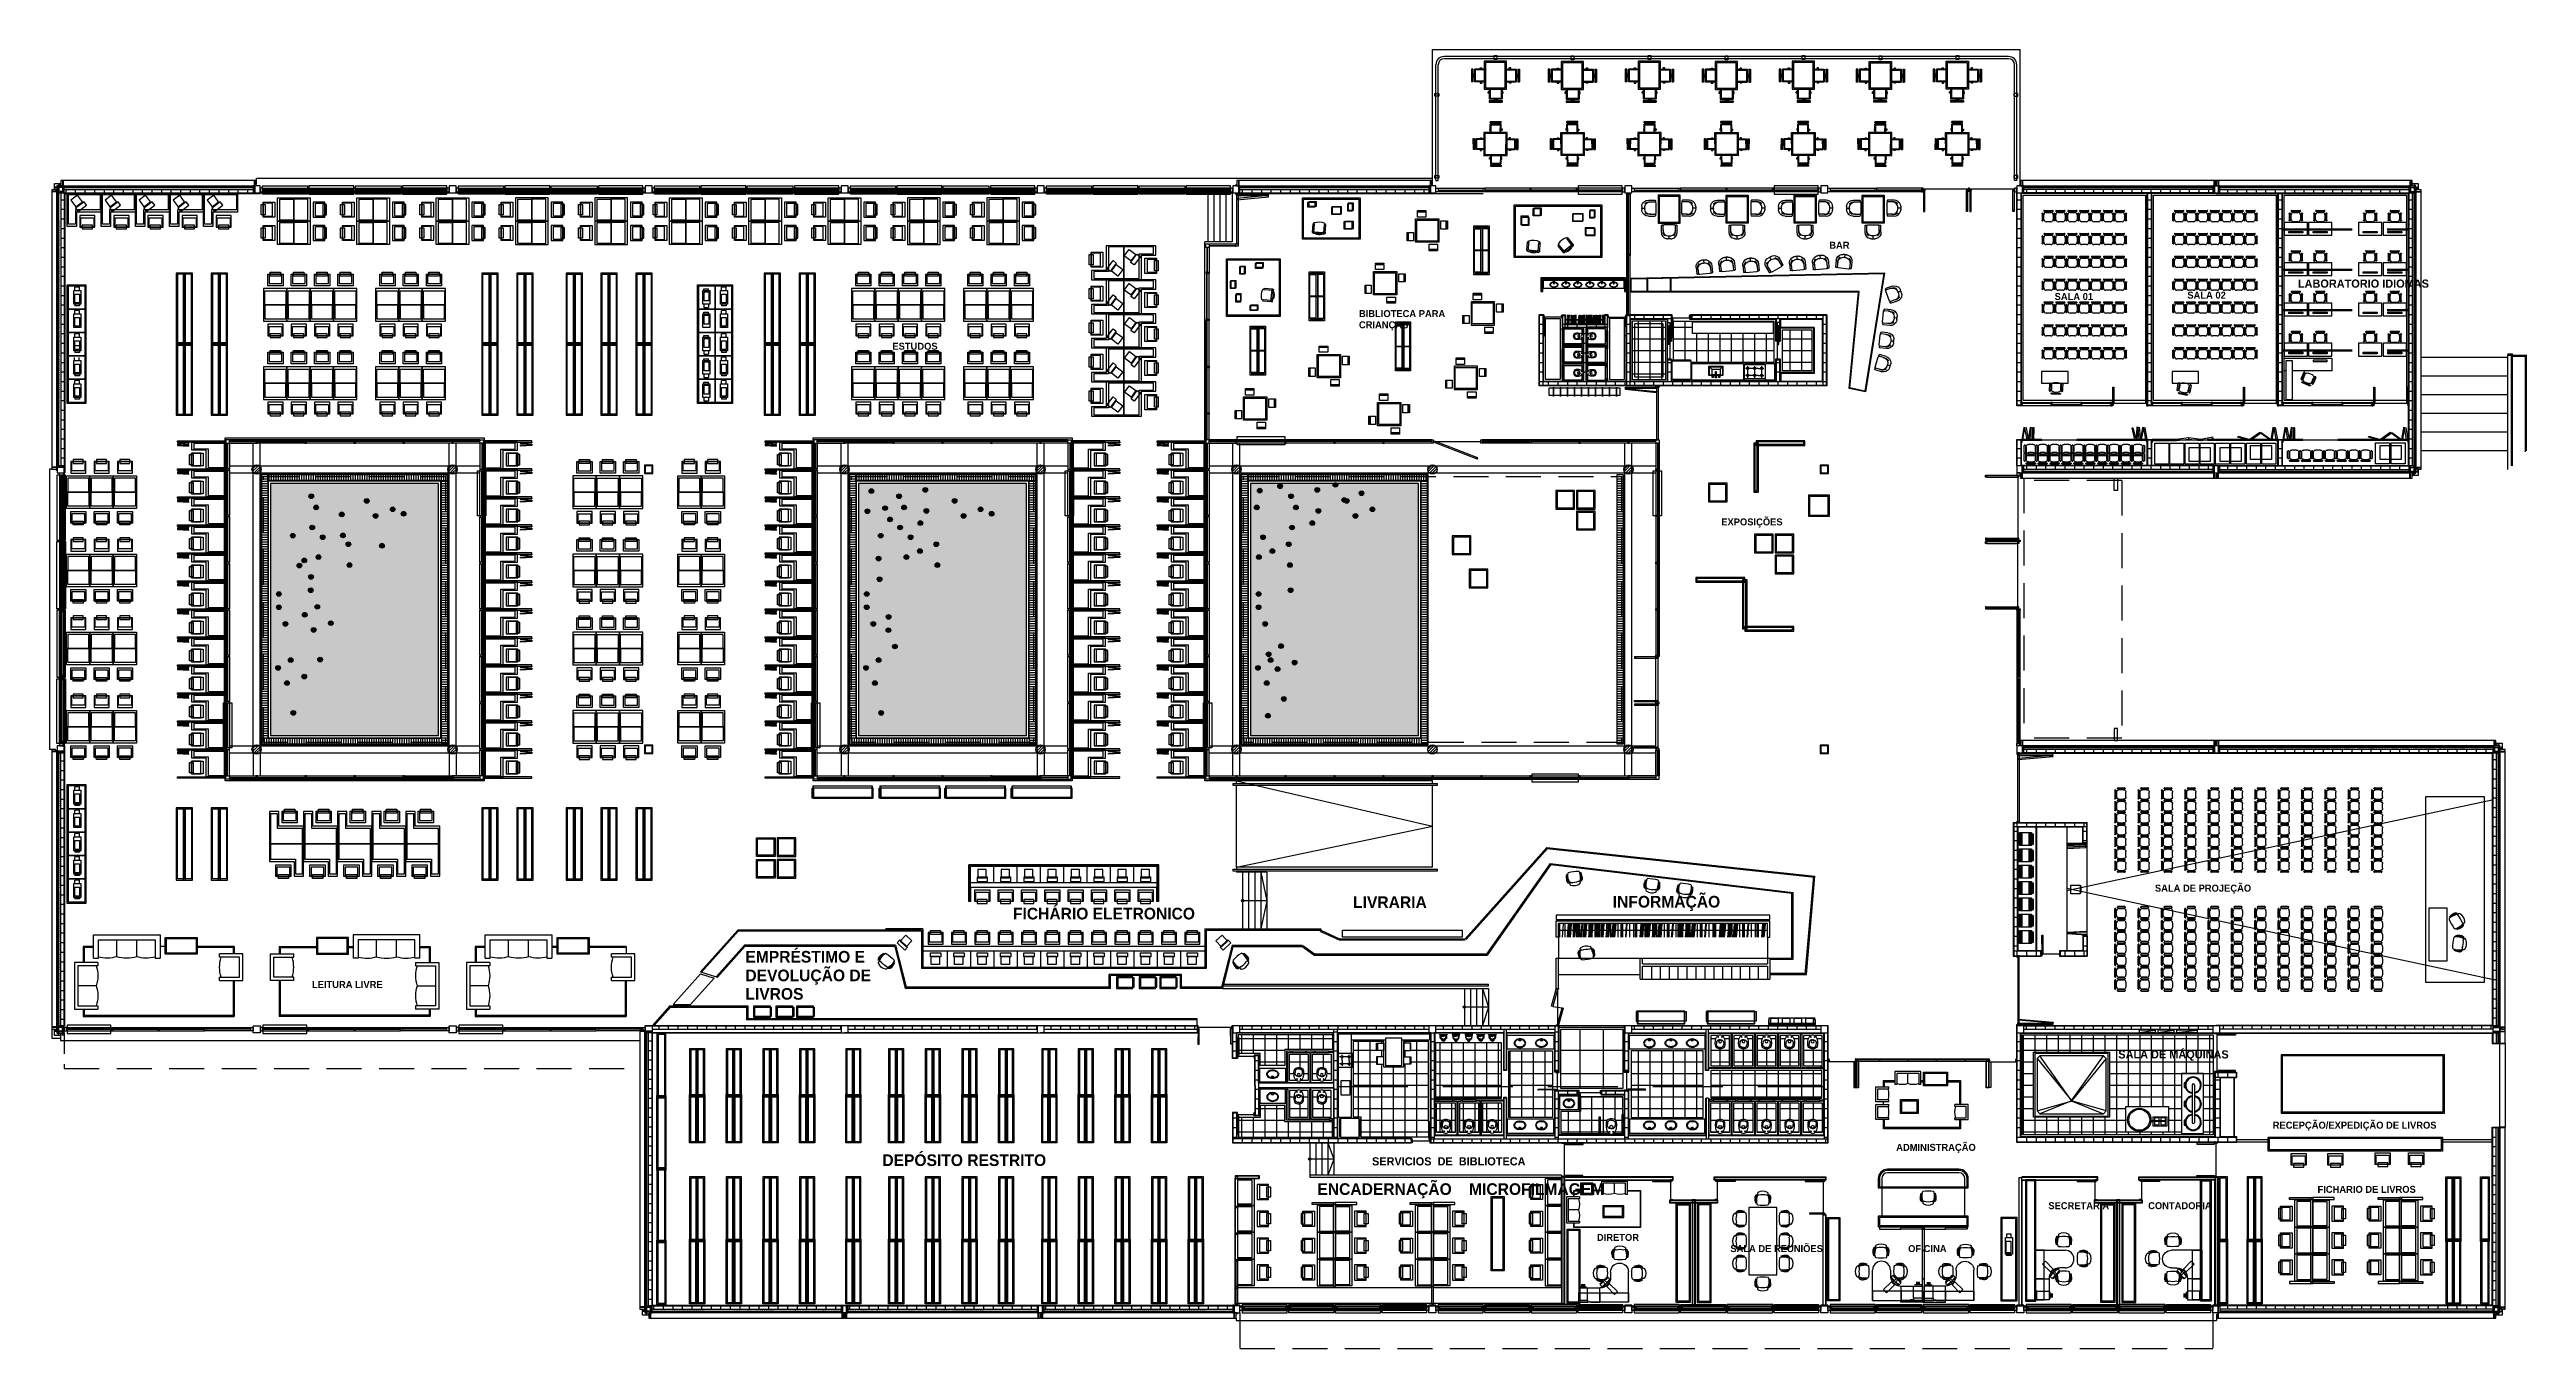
# Model space of a CAD drawing. Extents: x 2217 to 2324, y 363 to 419.
import ezdxf

# ---------------------------------------------------------------- set-up
doc = ezdxf.new("R2010")
doc.units = 0
doc.header["$LTSCALE"] = 12
doc.header["$MEASUREMENT"] = 0
doc.linetypes.add('HIDDEN', pattern=[0.375, 0.25, -0.125])
doc.layers.get('0').update_dxf_attribs({"linetype": 'CONTINUOUS'})
for name, color, linetype in [('10-SANITARIOS', 2, 'CONTINUOUS'), ('AISLACION', 2, 'CONTINUOUS'), ('ANAQUELES', 2, 'CONTINUOUS'), ('CARPINTERIA', 2, 'CONTINUOUS'), ('ESTRUCTURA', 7, 'CONTINUOUS'), ('FDETALLE', 8, 'CONTINUOUS'), ('ME-CORDÓN', 3, 'CONTINUOUS'), ('MUEBLES', 2, 'CONTINUOUS'), ('MURO-INT', 4, 'CONTINUOUS'), ('NOMBRES3', 3, 'CONTINUOUS'), ('PASTO2', 4, 'CONTINUOUS'), ('PATIO', 4, 'CONTINUOUS'), ('PREMOLDHORMIGON', 7, 'CONTINUOUS'), ('PROYECCIÓN', 4, 'HIDDEN'), ('PUERTAS', 2, 'CONTINUOUS'), ('SOLADO', 8, 'CONTINUOUS'), ('TABIQUES', 2, 'CONTINUOUS'), ('TIERRA', 8, 'CONTINUOUS'), ('VIDRIO', 8, 'CONTINUOUS')]:
    doc.layers.add(name, color=color, linetype=linetype)
doc.styles.add('NOMBRES3', font='cityb___.ttf')
pattern_1 = [(315, (0, 0), (0.006187184335, 0.006187184335), []), (45, (0, 0), (-0.006187184335, 0.006187184335), [])]
pattern_2 = [(315, (0, 0.082952), (0.006187184335, 0.006187184335), []), (45, (0, 0.082952), (-0.006187184335, 0.006187184335), [])]
pattern_3 = [(315, (0, -0.082716), (0.006187184335, 0.006187184335), []), (45, (0, -0.082716), (-0.006187184335, 0.006187184335), [])]
pattern_4 = [(90, (0, 0), (-0.41, 3e-17), [])]
pattern_5 = [(0, (0, 0), (0, 0.41), [])]
pattern_6 = [(90, (0, 0), (-0.5, 3e-17), []), (180, (0, 0), (-6e-17, -0.5), [])]
pattern_7 = [(90, (0, 0), (-0.1, 6e-18), [])]
pattern_8 = [(0, (0, 0), (0, 0.1), [])]
pattern_9 = [(90, (-16.8, 0), (-0.1, 6e-18), [])]
pattern_10 = [(0, (-16.8, 0), (0, 0.1), [])]
pattern_11 = [(90, (-42, 0), (-0.1, 6e-18), [])]
pattern_12 = [(0, (-42, 0), (0, 0.1), [])]

msp = doc.modelspace()

# ---------------------------------------------------------------- texts
at = {"layer": 'NOMBRES3', "style": 'NOMBRES3'}
for s, height, p in [('BAR', 0.3, (2293.68, 410.36)), ('BIBLIOTECA PARA', 0.3, (2273.52, 407.43)), ('SALA 01', 0.3, (2303.34, 408.16)), ('SALA 02', 0.3, (2309.03, 408.22)), ('CRIANÇAS', 0.3, (2273.52, 406.95)), ('ESTUDOS', 0.3, (2253.52, 406.03)), ('EXPOSIÇÕES', 0.3, (2289.05, 398.5)), ('FICHÁRIO ELETRONICO', 0.5, (2258.69, 381.61)), ('LIVRARIA', 0.5, (2273.27, 382.1)), ('INFORMAÇÃO', 0.5, (2284.4, 382.12)), ('SALA DE PROJEÇÃO', 0.3, (2307.64, 382.8)), ('EMPRÉSTIMO E', 0.5, (2247.22, 379.76)), ('DEVOLUÇÃO DE', 0.5, (2247.22, 378.96)), ('LEITURA LIVRE', 0.3, (2228.64, 378.67)), ('LIVROS', 0.5, (2247.22, 378.17)), ('RECEPÇÃO/EXPEDIÇÃO DE LIVROS', 0.3, (2312.69, 372.64)), ('DEPÓSITO RESTRITO', 0.5, (2253.09, 371.04)), ('ADMINISTRAÇÃO', 0.3, (2296.55, 371.69)), ('ENCADERNAÇÃO    MICROFILMAGEM', 0.5, (2271.74, 369.8)), ('SECRETARIA', 0.3, (2303.07, 369.19)), ('CONTADORIA', 0.3, (2307.35, 369.19)), ('FICHARIO DE LIVROS', 0.3, (2314.61, 369.89)), ('DIRETOR', 0.3, (2283.72, 367.83)), ('SALA DE REUNIÕES', 0.3, (2289.44, 367.35)), ('OFICINA', 0.3, (2297.06, 367.35))]:
    msp.add_text(s, height=height, dxfattribs=at).set_placement(p)
at = {"layer": 'NOMBRES3', "char_height": 0.35, "width": 15.8696, "style": 'NOMBRES3'}
for s, insert, attachment_point in [('LABORATORIO IDIOMAS', (2313.77, 409.04), 1), ('SALA DE MÁQUINAS', (2306.07, 376), 1), ('SERVICIOS  DE  BIBLIOTECA', (2274.08, 371.06), 7)]:
    msp.add_mtext(s, dxfattribs=dict(at, insert=insert, attachment_point=attachment_point))

# ---------------------------------------------------------------- blocks, each defined once
blk = doc.blocks.new('SAPLS507')
blk.add_lwpolyline([(0, -0.585, 0.193023), (0.137, -0.535, 0.145572), (0.172, -0.456, 0.077711), (0.165, -0.255, 0.087544), (0.125, -0.161, 0.055228), (0.065, -0.091, 0.090627), (0, -0.072, 0.091051), (-0.065, -0.091, 0.055228), (-0.126, -0.161, 0.087544), (-0.165, -0.255, 0.077711), (-0.172, -0.456, 0.145572), (-0.137, -0.535, 0.193023), (0, -0.585, 61.25604)], format="xyb", close=True)
at = {"color": 30}
for points in [[(-0.015, -0.256), (-0.033, -0.258, 0.028747), (-0.061, -0.265, 0.052421), (-0.075, -0.272, 0.050041), (-0.092, -0.284, 0.040538), (-0.109, -0.303, 0.036304), (-0.124, -0.325, 0.08346), (-0.129, -0.336, 0.024812), (-0.13, -0.346, 0.009631), (-0.132, -0.373, 0.014344), (-0.132, -0.382, 0.009208), (-0.132, -0.396)], [(-0.015, -0.536), (-0.033, -0.535, -0.028747), (-0.061, -0.527, -0.052421), (-0.075, -0.521, -0.050041), (-0.092, -0.508, -0.040538), (-0.109, -0.49, -0.036304), (-0.124, -0.468, -0.08346), (-0.129, -0.457, -0.024812), (-0.13, -0.446, -0.009631), (-0.132, -0.42, -0.014344), (-0.132, -0.411, -0.009208), (-0.132, -0.396)], [(0.015, -0.256), (0.033, -0.258, -0.028747), (0.061, -0.265, -0.052421), (0.075, -0.272, -0.050041), (0.092, -0.284, -0.040538), (0.109, -0.303, -0.036304), (0.125, -0.325, -0.08346), (0.129, -0.336, -0.024812), (0.13, -0.346, -0.009631), (0.132, -0.373, -0.014344), (0.133, -0.382, -0.009208), (0.132, -0.396)], [(0.015, -0.536), (0.033, -0.535, 0.028747), (0.061, -0.527, 0.052421), (0.075, -0.521, 0.050041), (0.092, -0.508, 0.040538), (0.109, -0.49, 0.036304), (0.125, -0.468, 0.08346), (0.129, -0.457, 0.024812), (0.13, -0.446, 0.009631), (0.132, -0.42, 0.014344), (0.133, -0.411, 0.009208), (0.132, -0.396)]]:
    blk.add_lwpolyline(points, format="xyb", dxfattribs=at)
for points in [[(-0.015, -0.256), (0, -0.256)], [(-0.015, -0.536), (0, -0.536)], [(0.015, -0.256), (0, -0.256)], [(0.015, -0.536), (0, -0.536)]]:
    blk.add_lwpolyline(points, dxfattribs=at)
for centre, radius in [((-0.064, -0.152), 0.0141), ((0, -0.314), 0.0535), ((0.064, -0.152), 0.0141)]:
    blk.add_circle(centre, radius, dxfattribs=at)
blk = doc.blocks.new('MHPLS512')
for p, q in [((-0.7, -0.7), (-0.6, -0.7)), ((0, -0.65), (0, -0.1)), ((0.6, -0.7), (0.7, -0.7))]:
    blk.add_line(p, q)
for points in [[(-0.7, -0.7), (-0.7, 0), (0.7, 0), (0.7, -0.7)], [(-0.6, -0.7), (-0.6, -0.1), (0.6, -0.1), (0.6, -0.7)]]:
    blk.add_lwpolyline(points)
for centre in [(-0.3, 0.225), (0.3, 0.225)]:
    blk.add_arc(centre, 0.925, 251.07536, 288.92464)
blk = doc.blocks.new('MHPLS514')
for p, q in [((-0.4, -0.7), (-0.3, -0.7)), ((-0.3, -0.65), (-0.3, -0.1)), ((0.3, -0.7), (0.4, -0.7))]:
    blk.add_line(p, q)
for points in [[(-0.4, -0.7), (-0.4, 0), (0.4, 0), (0.4, -0.7)], [(-0.3, -0.7), (-0.3, -0.1), (0.3, -0.1), (0.3, -0.7)]]:
    blk.add_lwpolyline(points)
blk.add_arc((0, 0.225), 0.925, 251.07536, 288.92464)
blk = doc.blocks.new('MHPLS515')
for p, q in [((-0.85, -0.7), (-1, -0.7)), ((-0.3, -0.657), (-0.3, -0.15)), ((0.3, -0.657), (0.3, -0.15)), ((1, -0.7), (0.85, -0.7))]:
    blk.add_line(p, q)
for points in [[(1, -0.7), (1, 0), (-1, 0), (-1, -0.7)], [(0.85, -0.7), (0.85, -0.15), (-0.85, -0.15), (-0.85, -0.7)]]:
    blk.add_lwpolyline(points)
for centre, start, end in [((-0.6, 0.358), 256.33796, 286.46522), ((0, 0.358), 253.53478, 286.46522), ((0.6, 0.358), 253.53478, 283.66204)]:
    blk.add_arc(centre, 1.058, start, end)
blk = doc.blocks.new('TABIQUESTELLCASE')
at = {"layer": 'MUEBLES'}
for points in [[(-0.92, 3.14), (0, 3.14), (0, 3.06), (-0.92, 3.06)], [(-0.92, 3.14), (0, 3.14), (0, 3.06), (-0.92, 3.06)], [(0, 3.06), (0, 3.14), (0.08, 3.14), (0.08, 3.06)], [(0, 3.14), (0, 3.06), (0.08, 3.06), (0.08, 3.14)], [(0, 3.06), (0, 3.14), (0.08, 3.14), (0.08, 3.06)], [(0, 3.06), (0.08, 3.06), (0.08, 2.14), (0, 2.14)], [(0, 2.14), (0.08, 2.14), (0.08, 0.92), (0, 0.92)], [(1, 3.14), (0.08, 3.14), (0.08, 3.06), (1, 3.06)], [(1, 3.14), (0.08, 3.14), (0.08, 3.06), (1, 3.06)], [(-0.92, 0), (0, 0), (0, -0.08), (-0.92, -0.08)], [(-0.92, 0), (0, 0), (0, -0.08), (-0.92, -0.08)], [(0, 0.92), (0.08, 0.92), (0.08, 0), (0, 0)], [(0, -0.08), (0, 0), (0.08, 0), (0.08, -0.08)], [(0, 0), (0, -0.08), (0.08, -0.08), (0.08, 0)], [(0, -0.08), (0, 0), (0.08, 0), (0.08, -0.08)], [(1, 0), (0.08, 0), (0.08, -0.08), (1, -0.08)], [(1, 0), (0.08, 0), (0.08, -0.08), (1, -0.08)]]:
    blk.add_lwpolyline(points, close=True, dxfattribs=at)
blk = doc.blocks.new('STEELCASE')
at = {"layer": 'MUEBLES', "color": 1, "linetype": 'Continuous'}
for p, q in [((-2.07, 2.14), (-2.03, 2.15)), ((-1.48, 2.14), (-1.52, 2.15)), ((-2.59, 1.54), (-2.61, 1.49)), ((-2.53, 1.54), (-2.54, 1.5)), ((-2.46, 1.54), (-2.47, 1.51)), ((-2.41, 1.53), (-2.41, 1.51)), ((-2.08, 2.08), (-2.04, 2.09)), ((-2.08, 2.01), (-2.04, 2.01)), ((-2.07, 1.95), (-2.04, 1.96)), ((-1.47, 2.08), (-1.51, 2.09)), ((-1.48, 1.95), (-1.51, 1.96)), ((-1.47, 2.01), (-1.5, 2.01)), ((-1.1, 1.53), (-1.09, 1.51)), ((-1.04, 1.54), (-1.04, 1.51)), ((-0.97, 1.54), (-0.96, 1.5)), ((-0.91, 1.54), (-0.9, 1.49)), ((-2.6, 0.94), (-2.61, 0.98)), ((-2.53, 0.93), (-2.54, 0.97)), ((-2.46, 0.93), (-2.47, 0.97)), ((-2.41, 0.94), (-2.41, 0.97)), ((-1.1, 0.94), (-1.09, 0.97)), ((-1.04, 0.93), (-1.04, 0.97)), ((-0.97, 0.93), (-0.96, 0.97)), ((-0.91, 0.94), (-0.9, 0.98))]:
    blk.add_line(p, q, dxfattribs=at)
at = {"layer": 'MUEBLES', "linetype": 'Continuous'}
for p, q in [((-2.13, 0), (-2.13, 1.3)), ((-1.37, 1.3), (-1.37, 1.07)), ((-2.13, 0), (-1.59, 0)), ((-1.52, 0.42), (-1.52, 0.37)), ((-1.45, 0), (-0.91, 0)), ((-1.22, 0.84), (-1.3, 0.77)), ((-1.22, 0.69), (-1.15, 0.77)), ((-0.91, 0), (-0.91, 0.61)), ((-0.04, 0.66), (-0.34, 0.66)), ((-0.11, 0.76), (-0.27, 0.76)), ((-0.11, 0.71), (-0.27, 0.71))]:
    blk.add_line(p, q, dxfattribs=at)
at = {"layer": 'MUEBLES', "linetype": 'HIDDEN'}
blk.add_line((-0.38, 0.09), (-0.38, 0), dxfattribs=at)
at = {"layer": 'MUEBLES', "linetype": 'Continuous'}
for points in [[(-1.11, 0.94), (-1.25, 1.07), (-1.33, 0.99), (-1.2, 0.85), (-1.11, 0.94)], [(-0.91, 0.4), (-2.13, 0.4), (-2.13, 0), (-0.91, 0), (-0.91, 0.4)], [(-1.05, 0.88), (-0.92, 0.74), (-1, 0.66), (-1.14, 0.79), (-1.05, 0.88)], [(0, 0.4), (-0.91, 0.4), (-0.91, 0), (0, 0), (0, 0.4)]]:
    blk.add_lwpolyline(points, close=True, dxfattribs=at)
for points in [[(-0.94, 0.76), (-0.91, 0.79), (-1.2, 1.08), (-1.23, 1.05)], [(-1.31, 0.97), (-1.33, 0.95), (-1.04, 0.66), (-1.02, 0.68)], [(-0.53, 0), (-0.91, 0), (-0.91, 0.61), (0, 0.61), (0, 0), (-0.39, 0)]]:
    blk.add_lwpolyline(points, dxfattribs=at)
at = {"layer": 'MUEBLES', "linetype": 'HIDDEN'}
for points in [[(-1.53, 0.33), (-1.66, 0.46), (-1.32, 0.79), (-1.2, 0.67), (-1.53, 0.33)], [(-0.38, 0.61), (0, 0.61), (0, 0.09), (-0.38, 0.09), (-0.38, 0.61)]]:
    blk.add_lwpolyline(points, close=True, dxfattribs=at)
at = {"layer": 'MUEBLES', "color": 1, "linetype": 'Continuous'}
for centre, radius, start, end in [((-1.95, 2.14), 0.167, 123.7659, 176.2384), ((-1.39, 2.13), 0.735, 178.4788, 197.3312), ((-1.6, 2.05), 0.475, 155.6219, 192.1111), ((-2.06, 2.26), 0.0209, 335.3517, 65.118), ((-1.38, 2.01), 0.665, 157.0507, 192.934), ((-1.95, 2.31), 0.0617, 121.5524, 272.6747), ((-1.77, 2.01), 0.406, 59.6849, 120.2803), ((-1.77, 1.43), 0.839, 78.3017, 101.6635), ((-1.6, 2.31), 0.0617, 267.2906, 58.4128), ((-2.17, 2.01), 0.665, 347.0312, 22.9145), ((-1.49, 2.26), 0.0209, 114.8472, 204.6135), ((-1.94, 2.05), 0.475, 347.8541, 24.3433), ((-1.59, 2.14), 0.167, 3.7268, 56.1993), ((-2.16, 2.13), 0.735, 342.634, 1.4864), ((-2.47, 1.24), 0.406, 149.6849, 210.2803), ((-2.77, 1.41), 0.0617, 357.2905, 148.4128), ((-2.77, 1.07), 0.0617, 211.5524, 2.6746), ((-2.59, 1.42), 0.167, 93.7268, 146.1993), ((-2.71, 1.52), 0.0209, 204.8472, 294.6135), ((-2.47, 0.84), 0.665, 77.0312, 112.9145), ((-1.88, 1.24), 0.839, 168.3017, 191.6635), ((-2.51, 1.07), 0.475, 77.8541, 114.3433), ((-2.58, 0.85), 0.735, 72.634, 91.4864), ((-2.4, 1.58), 0.0422, 260.0508, 328.0661), ((-2.33, 1.46), 0.0333, 5.7412, 77.5521), ((-4.05, 1.24), 1.77, 352.7101, 7.2551), ((-2.11, 1.95), 0.0422, 301.8991, 9.9144), ((-1.99, 1.87), 0.0333, 192.4131, 264.224), ((-1.77, 3.59), 1.77, 262.7101, 277.2551), ((-1.55, 1.87), 0.0333, 275.7412, 347.5521), ((-1.44, 1.95), 0.0422, 170.0508, 238.0661), ((0.54, 1.24), 1.77, 172.7101, 187.2551), ((-1.18, 1.46), 0.0333, 102.4131, 174.224), ((-1.04, 0.84), 0.665, 67.0507, 102.934), ((-0.92, 0.85), 0.735, 88.4788, 107.3312), ((-1.1, 1.58), 0.0422, 211.8991, 279.9144), ((-1, 1.07), 0.475, 65.6219, 102.1111), ((-0.91, 1.42), 0.167, 33.7659, 86.2384), ((-0.79, 1.52), 0.0209, 245.3517, 335.118), ((-0.74, 1.41), 0.0617, 31.5524, 182.6747), ((-1.62, 1.24), 0.839, 348.3017, 11.6635), ((-0.74, 1.06), 0.0617, 177.2906, 328.4128), ((-1.04, 1.24), 0.406, 329.6849, 30.2803), ((-2.47, 1.63), 0.665, 247.0507, 282.934), ((-2.71, 0.96), 0.0209, 65.3517, 155.118), ((-2.59, 1.06), 0.167, 213.7659, 266.2384), ((-2.51, 1.41), 0.475, 245.6219, 282.1111), ((-2.58, 1.62), 0.735, 268.4788, 287.3312), ((-2.4, 0.9), 0.0422, 31.8991, 99.9144), ((-2.33, 1.02), 0.0333, 282.4131, 354.224), ((-1.18, 1.02), 0.0333, 185.7412, 257.5521), ((-1.04, 1.63), 0.665, 257.0312, 292.9145), ((-1.1, 0.9), 0.0422, 80.0508, 148.0661), ((-0.92, 1.62), 0.735, 252.634, 271.4864), ((-1, 1.41), 0.475, 257.8541, 294.3433), ((-0.91, 1.06), 0.167, 273.7268, 326.1993), ((-0.79, 0.95), 0.0209, 24.8472, 114.6135)]:
    blk.add_arc(centre, radius, start, end, dxfattribs=at)
at = {"layer": 'MUEBLES', "linetype": 'Continuous'}
for centre, radius, start, end in [((-1.75, 1.3), 0.381, 359.9826, 179.9826), ((-0.91, 1.07), 0.457, 179.9826, 269.9826), ((-0.46, -0.08), 0.107, 49.7398, 130.2254)]:
    blk.add_arc(centre, radius, start, end, dxfattribs=at)
blk = doc.blocks.new('SAPLS513')
at = {"color": 30}
for p, q in [((-0.13, -0.03), (-0.01, -0.03)), ((0.13, -0.03), (0.01, -0.03))]:
    blk.add_line(p, q, dxfattribs=at)
blk.add_lwpolyline([(0, -0.3), (-0.03, -0.29, -0.107013), (-0.05, -0.27, -0.081155), (-0.06, -0.24, 0.245336), (-0.09, -0.2, -0.277467), (-0.14, -0.12, 0), (-0.14, -0.02, 0.414214), (-0.15, -0.01, 0), (-0.16, -0.01, -0.999999), (-0.16, 0, 0), (0.16, 0, -0.999999), (0.16, -0.01, 0), (0.15, -0.01, 0.414214), (0.14, -0.02, 0), (0.14, -0.12, -0.277467), (0.09, -0.2, 0.245336), (0.06, -0.24, -0.081155), (0.05, -0.27, -0.107013), (0.03, -0.29), (0, -0.3)], format="xyb", close=True)
for points in [[(-0.14, -0.12), (-0.13, -0.1, -0.09017), (-0.1, -0.08, -0.04702), (-0.06, -0.07), (0, -0.07)], [(0, -0.27), (-0.01, -0.27, -0.088171), (-0.02, -0.25, -0.075175), (-0.03, -0.23, -0.081155)], [(0.14, -0.12), (0.13, -0.1, 0.09017), (0.1, -0.08, 0.04702), (0.06, -0.07), (0, -0.07)], [(0, -0.27), (0.01, -0.27, 0.088171), (0.02, -0.25, 0.075175), (0.03, -0.23, 0.081155)]]:
    blk.add_lwpolyline(points, format="xyb", dxfattribs=at)
for centre, radius in [((0, -0.04), 0.02), ((-0.02, -0.08), 0.003), ((-0.02, -0.21), 0.003), ((-0.02, -0.24), 0.003), ((0, -0.09), 0.003), ((0, -0.2), 0.003), ((0, -0.23), 0.003), ((0, -0.25), 0.003), ((0.02, -0.08), 0.003), ((0.02, -0.21), 0.003), ((0.02, -0.24), 0.003)]:
    blk.add_circle(centre, radius, dxfattribs=at)
for centre, radius, start, end in [((-0.13, -0.02), 0.005, 180.0009, 270.0005), ((-0.05, -0.12), 0.0634, 148.5608, 242.0304), ((-0.11, -0.24), 0.08, 8.8836, 62.0304), ((0.11, -0.24), 0.08, 117.9696, 171.1164), ((0.05, -0.12), 0.0634, 297.9696, 31.4392), ((0.13, -0.02), 0.005, 269.9995, 359.9991)]:
    blk.add_arc(centre, radius, start, end, dxfattribs=at)
blk = doc.blocks.new('REUNION3')
at = {"layer": 'MUEBLES', "color": 1, "linetype": 'Continuous'}
for p, q in [((-1.86, 0.3), (-1.87, 0.26)), ((-1.8, 0.31), (-1.81, 0.27)), ((-1.72, 0.3), (-1.73, 0.27)), ((-1.67, 0.3), (-1.67, 0.27)), ((-1.27, 0.96), (-1.23, 0.97)), ((-1.26, 1.02), (-1.22, 1.03)), ((-1.26, 0.88), (-1.23, 0.89)), ((-1.26, 0.83), (-1.23, 0.83)), ((-0.66, 1.02), (-0.7, 1.03)), ((-0.65, 0.96), (-0.69, 0.97)), ((-0.66, 0.88), (-0.69, 0.89)), ((-0.66, 0.83), (-0.69, 0.83)), ((-0.31, 0.96), (-0.27, 0.97)), ((-0.3, 1.02), (-0.26, 1.03)), ((-0.3, 0.88), (-0.27, 0.89)), ((-0.3, 0.83), (-0.27, 0.83)), ((0.3, 1.02), (0.26, 1.03)), ((0.31, 0.96), (0.27, 0.97)), ((0.3, 0.88), (0.27, 0.89)), ((0.3, 0.83), (0.27, 0.83)), ((0.65, 0.96), (0.69, 0.97)), ((0.66, 1.02), (0.7, 1.03)), ((0.66, 0.88), (0.69, 0.89)), ((0.66, 0.83), (0.69, 0.83)), ((1.26, 1.02), (1.22, 1.03)), ((1.27, 0.96), (1.23, 0.97)), ((1.26, 0.88), (1.23, 0.89)), ((1.26, 0.83), (1.23, 0.83)), ((1.67, 0.3), (1.67, 0.27)), ((1.72, 0.3), (1.73, 0.27)), ((1.8, 0.31), (1.81, 0.27)), ((1.86, 0.3), (1.87, 0.26)), ((-1.86, -0.3), (-1.87, -0.26)), ((-1.8, -0.31), (-1.81, -0.27)), ((-1.72, -0.3), (-1.73, -0.27)), ((-1.67, -0.3), (-1.67, -0.27)), ((-1.27, -0.96), (-1.23, -0.97)), ((-1.26, -0.83), (-1.23, -0.83)), ((-1.26, -0.88), (-1.23, -0.89)), ((-1.26, -1.02), (-1.22, -1.03)), ((-0.66, -1.02), (-0.7, -1.03)), ((-0.66, -0.83), (-0.69, -0.83)), ((-0.66, -0.88), (-0.69, -0.89)), ((-0.65, -0.96), (-0.69, -0.97)), ((-0.31, -0.96), (-0.27, -0.97)), ((-0.3, -0.83), (-0.27, -0.83)), ((-0.3, -0.88), (-0.27, -0.89)), ((-0.3, -1.02), (-0.26, -1.03)), ((0.3, -1.02), (0.26, -1.03)), ((0.3, -0.83), (0.27, -0.83)), ((0.3, -0.88), (0.27, -0.89)), ((0.31, -0.96), (0.27, -0.97)), ((0.65, -0.96), (0.69, -0.97)), ((0.66, -0.83), (0.69, -0.83)), ((0.66, -0.88), (0.69, -0.89)), ((0.66, -1.02), (0.7, -1.03)), ((1.26, -1.02), (1.22, -1.03)), ((1.26, -0.83), (1.23, -0.83)), ((1.26, -0.88), (1.23, -0.89)), ((1.27, -0.96), (1.23, -0.97)), ((1.67, -0.3), (1.67, -0.27)), ((1.72, -0.3), (1.73, -0.27)), ((1.8, -0.31), (1.81, -0.27)), ((1.86, -0.3), (1.87, -0.26))]:
    blk.add_line(p, q, dxfattribs=at)
at = {"layer": 'MUEBLES'}
blk.add_line((1.44, -0.6), (1.44, 0.6), dxfattribs=at)
blk.add_lwpolyline([(1.44, 0.6), (-1.44, 0.6), (-1.44, -0.6), (1.44, -0.6)], dxfattribs=at)
at = {"layer": 'MUEBLES', "color": 1, "linetype": 'Continuous'}
for centre, radius, start, end in [((-1.14, 1.01), 0.167, 123.7833, 176.2558), ((-0.79, 0.93), 0.475, 155.6393, 192.1285), ((-0.57, 0.89), 0.665, 157.0681, 192.9514), ((-1.24, 1.13), 0.0209, 335.3691, 65.1354), ((-1.13, 1.19), 0.0617, 121.5698, 272.6921), ((-0.96, 0.89), 0.406, 59.7023, 120.2977), ((-0.96, 0.31), 0.839, 78.3191, 101.6809), ((-0.79, 1.19), 0.0617, 267.308, 58.4302), ((-1.35, 0.89), 0.665, 347.0486, 22.9319), ((-0.68, 1.13), 0.0209, 114.8646, 204.6309), ((-1.13, 0.93), 0.475, 347.8715, 24.3607), ((-0.78, 1.01), 0.167, 3.7442, 56.2167), ((-0.18, 1.01), 0.167, 123.7833, 176.2558), ((0.17, 0.93), 0.475, 155.6393, 192.1285), ((0.39, 0.89), 0.665, 157.0681, 192.9514), ((-0.28, 1.13), 0.0209, 335.3691, 65.1354), ((-0.17, 1.19), 0.0617, 121.5698, 272.6921), ((0, 0.89), 0.406, 59.7023, 120.2977), ((0, 0.31), 0.839, 78.3191, 101.6809), ((0.17, 1.19), 0.0617, 267.308, 58.4302), ((-0.39, 0.89), 0.665, 347.0486, 22.9319), ((0.28, 1.13), 0.0209, 114.8646, 204.6309), ((-0.17, 0.93), 0.475, 347.8715, 24.3607), ((0.18, 1.01), 0.167, 3.7442, 56.2167), ((0.78, 1.01), 0.167, 123.7833, 176.2558), ((1.13, 0.93), 0.475, 155.6393, 192.1285), ((1.35, 0.89), 0.665, 157.0681, 192.9514), ((0.68, 1.13), 0.0209, 335.3691, 65.1354), ((0.79, 1.19), 0.0617, 121.5698, 272.6921), ((0.96, 0.89), 0.406, 59.7023, 120.2977), ((0.96, 0.31), 0.839, 78.3191, 101.6809), ((1.13, 1.19), 0.0617, 267.308, 58.4302), ((0.57, 0.89), 0.665, 347.0486, 22.9319), ((1.24, 1.13), 0.0209, 114.8646, 204.6309), ((0.79, 0.93), 0.475, 347.8715, 24.3607), ((1.14, 1.01), 0.167, 3.7442, 56.2167), ((-1.73, 0), 0.406, 149.7023, 210.2977), ((-2.03, 0.17), 0.0617, 357.3079, 148.4302), ((-1.85, 0.18), 0.167, 93.7442, 146.2167), ((-1.73, -0.39), 0.665, 77.0486, 112.9319), ((-1.97, 0.28), 0.0209, 204.8646, 294.6309), ((-1.15, 0), 0.839, 168.3191, 191.6809), ((-1.77, -0.17), 0.475, 77.8715, 114.3607), ((-1.84, -0.39), 0.735, 72.6514, 91.5038), ((-1.66, 0.34), 0.0422, 260.0682, 328.0835), ((-1.59, 0.22), 0.0333, 5.7586, 77.5695), ((-3.31, 0), 1.77, 352.7275, 7.2725), ((-0.57, 1), 0.735, 178.4962, 197.3486), ((-1.3, 0.82), 0.0422, 301.9165, 9.9318), ((-1.18, 0.75), 0.0333, 192.4305, 264.2414), ((-0.96, 2.47), 1.77, 262.7275, 277.2725), ((-0.74, 0.75), 0.0333, 275.7586, 347.5695), ((-0.62, 0.82), 0.0422, 170.0682, 238.0835), ((-1.35, 1), 0.735, 342.6514, 1.5038), ((0.39, 1), 0.735, 178.4962, 197.3486), ((-0.34, 0.82), 0.0422, 301.9165, 9.9318), ((-0.22, 0.75), 0.0333, 192.4305, 264.2414), ((0, 2.47), 1.77, 262.7275, 277.2725), ((0.22, 0.75), 0.0333, 275.7586, 347.5695), ((0.34, 0.82), 0.0422, 170.0682, 238.0835), ((-0.39, 1), 0.735, 342.6514, 1.5038), ((1.35, 1), 0.735, 178.4962, 197.3486), ((0.62, 0.82), 0.0422, 301.9165, 9.9318), ((0.74, 0.75), 0.0333, 192.4305, 264.2414), ((0.96, 2.47), 1.77, 262.7275, 277.2725), ((1.18, 0.75), 0.0333, 275.7586, 347.5695), ((1.3, 0.82), 0.0422, 170.0682, 238.0835), ((0.57, 1), 0.735, 342.6514, 1.5038), ((3.31, 0), 1.77, 172.7275, 187.2725), ((1.59, 0.22), 0.0333, 102.4305, 174.2414), ((1.73, -0.39), 0.665, 67.0681, 102.9514), ((1.84, -0.39), 0.735, 88.4962, 107.3486), ((1.66, 0.34), 0.0422, 211.9165, 279.9318), ((1.77, -0.17), 0.475, 65.6393, 102.1285), ((1.85, 0.18), 0.167, 33.7833, 86.2558), ((1.97, 0.28), 0.0209, 245.3691, 335.1354), ((2.03, 0.17), 0.0617, 31.5698, 182.6921), ((1.15, 0), 0.839, 348.3191, 11.6809), ((1.73, 0), 0.406, 329.7023, 30.2977), ((-2.03, -0.17), 0.0617, 211.5698, 2.692), ((-1.73, 0.39), 0.665, 247.0681, 282.9514), ((-1.97, -0.28), 0.0209, 65.3691, 155.1354), ((-1.85, -0.18), 0.167, 213.7833, 266.2558), ((-1.77, 0.17), 0.475, 245.6393, 282.1285), ((-1.84, 0.39), 0.735, 268.4962, 287.3486), ((-1.66, -0.34), 0.0422, 31.9165, 99.9318), ((-1.59, -0.22), 0.0333, 282.4305, 354.2414), ((-0.57, -1), 0.735, 162.6514, 181.5038), ((-1.14, -1.01), 0.167, 183.7442, 236.2167), ((-1.3, -0.82), 0.0422, 350.0682, 58.0835), ((-0.79, -0.93), 0.475, 167.8715, 204.3607), ((-0.57, -0.89), 0.665, 167.0486, 202.9319), ((-1.18, -0.75), 0.0333, 95.7586, 167.5695), ((-0.96, -2.47), 1.77, 82.7275, 97.2725), ((-0.74, -0.75), 0.0333, 12.4305, 84.2414), ((-1.35, -0.89), 0.665, 337.0681, 12.9514), ((-1.13, -0.93), 0.475, 335.6393, 12.1285), ((-0.78, -1.01), 0.167, 303.7833, 356.2558), ((-0.62, -0.82), 0.0422, 121.9165, 189.9318), ((-1.35, -1), 0.735, 358.4962, 17.3486), ((0.39, -1), 0.735, 162.6514, 181.5038), ((-0.18, -1.01), 0.167, 183.7442, 236.2167), ((-0.34, -0.82), 0.0422, 350.0682, 58.0835), ((0.17, -0.93), 0.475, 167.8715, 204.3607), ((0.39, -0.89), 0.665, 167.0486, 202.9319), ((-0.22, -0.75), 0.0333, 95.7586, 167.5695), ((0, -2.47), 1.77, 82.7275, 97.2725), ((0.22, -0.75), 0.0333, 12.4305, 84.2414), ((-0.39, -0.89), 0.665, 337.0681, 12.9514), ((-0.17, -0.93), 0.475, 335.6393, 12.1285), ((0.18, -1.01), 0.167, 303.7833, 356.2558), ((0.34, -0.82), 0.0422, 121.9165, 189.9318), ((-0.39, -1), 0.735, 358.4962, 17.3486), ((1.35, -1), 0.735, 162.6514, 181.5038), ((0.78, -1.01), 0.167, 183.7442, 236.2167), ((0.62, -0.82), 0.0422, 350.0682, 58.0835), ((1.13, -0.93), 0.475, 167.8715, 204.3607), ((1.35, -0.89), 0.665, 167.0486, 202.9319), ((0.74, -0.75), 0.0333, 95.7586, 167.5695), ((0.96, -2.47), 1.77, 82.7275, 97.2725), ((1.18, -0.75), 0.0333, 12.4305, 84.2414), ((0.57, -0.89), 0.665, 337.0681, 12.9514), ((0.79, -0.93), 0.475, 335.6393, 12.1285), ((1.14, -1.01), 0.167, 303.7833, 356.2558), ((1.3, -0.82), 0.0422, 121.9165, 189.9318), ((0.57, -1), 0.735, 358.4962, 17.3486), ((1.59, -0.22), 0.0333, 185.7586, 257.5695), ((1.73, 0.39), 0.665, 257.0486, 292.9319), ((1.66, -0.34), 0.0422, 80.0682, 148.0835), ((1.84, 0.39), 0.735, 252.6514, 271.5038), ((1.77, 0.17), 0.475, 257.8715, 294.3607), ((1.85, -0.18), 0.167, 273.7442, 326.2167), ((1.97, -0.28), 0.0209, 24.8646, 114.6309), ((2.03, -0.17), 0.0617, 177.308, 328.4302), ((-1.24, -1.13), 0.0209, 294.8646, 24.6309), ((-1.13, -1.19), 0.0617, 87.3079, 238.4302), ((-0.96, -0.89), 0.406, 239.7023, 300.2977), ((-0.96, -0.31), 0.839, 258.3191, 281.6809), ((-0.79, -1.19), 0.0617, 301.5698, 92.692), ((-0.68, -1.13), 0.0209, 155.3691, 245.1354), ((-0.28, -1.13), 0.0209, 294.8646, 24.6309), ((-0.17, -1.19), 0.0617, 87.3079, 238.4302), ((0, -0.89), 0.406, 239.7023, 300.2977), ((0, -0.31), 0.839, 258.3191, 281.6809), ((0.17, -1.19), 0.0617, 301.5698, 92.692), ((0.28, -1.13), 0.0209, 155.3691, 245.1354), ((0.68, -1.13), 0.0209, 294.8646, 24.6309), ((0.79, -1.19), 0.0617, 87.3079, 238.4302), ((0.96, -0.89), 0.406, 239.7023, 300.2977), ((0.96, -0.31), 0.839, 258.3191, 281.6809), ((1.13, -1.19), 0.0617, 301.5698, 92.692), ((1.24, -1.13), 0.0209, 155.3691, 245.1354)]:
    blk.add_arc(centre, radius, start, end, dxfattribs=at)
blk = doc.blocks.new('SILLA1')
at = {"layer": 'MUEBLES', "color": 1, "linetype": 'Continuous'}
for p, q in [((-0.31, -0.26), (-0.27, -0.27)), ((-0.3, -0.13), (-0.27, -0.13)), ((-0.3, -0.18), (-0.27, -0.19)), ((-0.3, -0.32), (-0.26, -0.33)), ((0.3, -0.32), (0.26, -0.33)), ((0.3, -0.13), (0.27, -0.13)), ((0.3, -0.18), (0.27, -0.19)), ((0.31, -0.26), (0.27, -0.27))]:
    blk.add_line(p, q, dxfattribs=at)
for centre, radius, start, end in [((0, -1.77), 1.77, 82.7101, 97.2551), ((0.39, -0.31), 0.735, 162.634, 181.4864), ((-0.18, -0.31), 0.167, 183.7268, 236.1993), ((-0.34, -0.12), 0.0422, 350.0508, 58.0661), ((0.17, -0.23), 0.475, 167.8541, 204.3433), ((0.39, -0.19), 0.665, 167.0312, 202.9145), ((-0.28, -0.43), 0.0209, 294.8472, 24.6135), ((-0.22, -0.05), 0.0333, 95.7412, 167.5521), ((-0.17, -0.49), 0.0617, 87.2905, 238.4128), ((0, -0.19), 0.406, 239.6849, 300.2803), ((0, 0.39), 0.839, 258.3017, 281.6635), ((0.17, -0.49), 0.0617, 301.5524, 92.6746), ((0.22, -0.05), 0.0333, 12.4131, 84.224), ((-0.39, -0.19), 0.665, 337.0507, 12.934), ((-0.17, -0.23), 0.475, 335.6219, 12.1111), ((0.28, -0.43), 0.0209, 155.3517, 245.118), ((0.18, -0.31), 0.167, 303.7659, 356.2384), ((0.34, -0.12), 0.0422, 121.8991, 189.9144), ((-0.39, -0.3), 0.735, 358.4788, 17.3312)]:
    blk.add_arc(centre, radius, start, end, dxfattribs=at)
blk = doc.blocks.new('P1AULAS')
at = {"layer": 'PUERTAS'}
blk.add_line((1.48, 0.02), (0.02, 0.02), dxfattribs=at)
for points in [[(-0.02, -0.05), (0, -0.05), (0, 0.05), (-0.02, 0.05), (-0.02, 0.07), (0.02, 0.07), (0.02, 0.02), (0.04, 0.02), (0.02, -0.07), (-0.02, -0.07)], [(0.02, 0.73), (0.07, 0.73), (0.07, 0.07), (0.03, 0.07)], [(1.48, 0.73), (1.43, 0.73), (1.42, 0.07), (1.47, 0.07)], [(1.52, -0.05), (1.5, -0.05), (1.5, 0.05), (1.52, 0.05), (1.52, 0.07), (1.48, 0.07), (1.48, 0.02), (1.46, 0.02), (1.48, -0.07), (1.52, -0.07)]]:
    blk.add_lwpolyline(points, close=True, dxfattribs=at)
for centre in [(0.02, 0.07), (1.48, 0.07)]:
    blk.add_circle(centre, 0.005, dxfattribs=at)
blk = doc.blocks.new('ESCRITORIOAULA')
at = {"layer": 'MUEBLES', "extrusion": (-8.37128e-33, -1.36718e-16, -1)}
for p, q in [((0.22, 0.93), (0.22, 0.63)), ((0.25, 0.95), (0.24, 0.95)), ((0.24, 0.61), (0.25, 0.61)), ((0.27, 0.78), (0.27, 0.93)), ((0.3, 0.83), (0.27, 0.83)), ((0.27, 0.63), (0.27, 0.78)), ((0.3, 0.77), (0.27, 0.77)), ((0.7, 0.83), (0.73, 0.83)), ((0.7, 0.77), (0.73, 0.77)), ((0.73, 0.93), (0.73, 0.63)), ((0.76, 0.95), (0.75, 0.95)), ((0.75, 0.61), (0.76, 0.61)), ((0.78, 0.78), (0.78, 0.93)), ((0.78, 0.63), (0.78, 0.78))]:
    blk.add_line(p, q, dxfattribs=at)
at = {"layer": 'MUEBLES', "extrusion": (-2.51138e-32, -4.10154e-16, -1)}
for p, q in [((0.3, 1.04), (0.3, 1.04)), ((0.3, 0.68), (0.3, 0.88)), ((0.32, 1.06), (0.68, 1.06)), ((0.32, 1.02), (0.68, 1.02)), ((0.4, 0.98), (0.6, 0.98)), ((0.6, 0.58), (0.4, 0.58)), ((0.46, 0.98), (0.46, 1.02)), ((0.54, 0.98), (0.54, 1.02)), ((0.7, 1.04), (0.7, 1.04)), ((0.7, 0.88), (0.7, 0.68))]:
    blk.add_line(p, q, dxfattribs=at)
at = {"layer": 'MUEBLES'}
for points in [[(0, 0), (1, 0), (1, 0.55), (0, 0.55)], [(0.2, 0.16), (0.8, 0.16), (0.8, 0.1), (0.2, 0.1)]]:
    blk.add_lwpolyline(points, close=True, dxfattribs=at)
at = {"layer": 'MUEBLES', "extrusion": (0, 0, -1)}
for centre, start_param, end_param in [((0.24, 0.93), -0.982794, 2.55359), ((0.24, 0.64), 2.158799, 5.695183), ((0.76, 0.93), -0.982794, 2.55359), ((0.76, 0.64), 2.158799, 5.695183)]:
    blk.add_ellipse(centre, major_axis=(-0.018, 0.018), ratio=1, start_param=start_param, end_param=end_param, dxfattribs=at)
at = {"layer": 'MUEBLES'}
for centre, major_axis, start_param, end_param in [((0.32, 1.04), (-0.0141, -0.0141), -2.356194, -0.785398), ((0.32, 1.04), (-0.0141, -0.0141), -0.785398, 0.785398), ((0.4, 0.88), (-0.0707, -0.0707), -2.356194, -0.785398), ((0.4, 0.68), (-0.0707, -0.0707), -0.785398, 0.785398), ((0.6, 0.88), (-0.0707, -0.0707), 2.356194, 3.926991), ((0.6, 0.68), (-0.0707, -0.0707), 0.785398, 2.356194), ((0.68, 1.04), (-0.0141, -0.0141), 2.356194, 3.926991), ((0.68, 1.04), (-0.0141, -0.0141), 0.785398, 2.356194)]:
    blk.add_ellipse(centre, major_axis=major_axis, ratio=1, start_param=start_param, end_param=end_param, dxfattribs=at)
blk = doc.blocks.new('ESCRITORIOTALLER')
at = {"layer": 'MUEBLES', "extrusion": (-8.37128e-33, -1.36718e-16, -1)}
for p, q in [((-0.28, 0.35), (-0.28, 0.05)), ((-0.25, 0.37), (-0.26, 0.37)), ((-0.26, 0.03), (-0.25, 0.03)), ((-0.23, 0.2), (-0.23, 0.35)), ((-0.2, 0.25), (-0.23, 0.25)), ((-0.23, 0.05), (-0.23, 0.2)), ((-0.2, 0.19), (-0.23, 0.19)), ((0.2, 0.25), (0.23, 0.25)), ((0.2, 0.19), (0.23, 0.19)), ((0.23, 0.35), (0.23, 0.05)), ((0.26, 0.37), (0.25, 0.37)), ((0.25, 0.03), (0.26, 0.03)), ((0.28, 0.2), (0.28, 0.35)), ((0.31, 0.25), (0.28, 0.25)), ((0.28, 0.05), (0.28, 0.2)), ((0.31, 0.19), (0.28, 0.19)), ((0.71, 0.25), (0.74, 0.25)), ((0.71, 0.19), (0.74, 0.19)), ((0.74, 0.35), (0.74, 0.05)), ((0.77, 0.37), (0.76, 0.37)), ((0.76, 0.03), (0.77, 0.03)), ((0.79, 0.2), (0.79, 0.35)), ((0.82, 0.25), (0.79, 0.25)), ((0.79, 0.05), (0.79, 0.2)), ((0.82, 0.19), (0.79, 0.19)), ((1.22, 0.25), (1.25, 0.25)), ((1.22, 0.19), (1.25, 0.19)), ((1.25, 0.35), (1.25, 0.05)), ((1.28, 0.37), (1.27, 0.37)), ((1.27, 0.03), (1.28, 0.03)), ((1.3, 0.2), (1.3, 0.35)), ((1.33, 0.25), (1.3, 0.25)), ((1.3, 0.05), (1.3, 0.2)), ((1.33, 0.19), (1.3, 0.19)), ((1.73, 0.25), (1.76, 0.25)), ((1.73, 0.19), (1.76, 0.19)), ((1.76, 0.35), (1.76, 0.05)), ((1.79, 0.37), (1.78, 0.37)), ((1.78, 0.03), (1.79, 0.03)), ((1.81, 0.2), (1.81, 0.35)), ((1.84, 0.25), (1.81, 0.25)), ((1.81, 0.05), (1.81, 0.2)), ((1.84, 0.19), (1.81, 0.19)), ((2.24, 0.25), (2.27, 0.25)), ((2.24, 0.19), (2.27, 0.19)), ((2.27, 0.35), (2.27, 0.05)), ((2.3, 0.37), (2.29, 0.37)), ((2.29, 0.03), (2.3, 0.03)), ((2.32, 0.2), (2.32, 0.35)), ((2.35, 0.25), (2.32, 0.25)), ((2.32, 0.05), (2.32, 0.2)), ((2.35, 0.19), (2.32, 0.19)), ((2.75, 0.25), (2.78, 0.25)), ((2.75, 0.19), (2.78, 0.19)), ((2.78, 0.35), (2.78, 0.05)), ((2.81, 0.37), (2.8, 0.37)), ((2.8, 0.03), (2.81, 0.03)), ((2.83, 0.2), (2.83, 0.35)), ((2.86, 0.25), (2.83, 0.25)), ((2.83, 0.05), (2.83, 0.2)), ((2.86, 0.19), (2.83, 0.19)), ((3.26, 0.25), (3.29, 0.25)), ((3.26, 0.19), (3.29, 0.19)), ((3.29, 0.35), (3.29, 0.05)), ((3.32, 0.37), (3.31, 0.37)), ((3.31, 0.03), (3.32, 0.03)), ((3.34, 0.2), (3.34, 0.35)), ((3.34, 0.05), (3.34, 0.2))]:
    blk.add_line(p, q, dxfattribs=at)
at = {"layer": 'MUEBLES', "extrusion": (-2.51138e-32, -4.10154e-16, -1)}
for p, q in [((-0.2, 0.46), (-0.2, 0.46)), ((-0.2, 0.1), (-0.2, 0.3)), ((-0.18, 0.48), (0.18, 0.48)), ((-0.18, 0.44), (0.18, 0.44)), ((-0.1, 0.4), (0.1, 0.4)), ((0.1, 0), (-0.1, 0)), ((-0.04, 0.4), (-0.04, 0.44)), ((0.04, 0.4), (0.04, 0.44)), ((0.2, 0.46), (0.2, 0.46)), ((0.2, 0.3), (0.2, 0.1)), ((0.31, 0.46), (0.31, 0.46)), ((0.31, 0.1), (0.31, 0.3)), ((0.33, 0.48), (0.69, 0.48)), ((0.33, 0.44), (0.69, 0.44)), ((0.41, 0.4), (0.61, 0.4)), ((0.61, 0), (0.41, 0)), ((0.47, 0.4), (0.47, 0.44)), ((0.55, 0.4), (0.55, 0.44)), ((0.71, 0.46), (0.71, 0.46)), ((0.71, 0.3), (0.71, 0.1)), ((0.82, 0.46), (0.82, 0.46)), ((0.82, 0.1), (0.82, 0.3)), ((0.84, 0.48), (1.2, 0.48)), ((0.84, 0.44), (1.2, 0.44)), ((0.92, 0.4), (1.12, 0.4)), ((1.12, 0), (0.92, 0)), ((0.98, 0.4), (0.98, 0.44)), ((1.06, 0.4), (1.06, 0.44)), ((1.22, 0.46), (1.22, 0.46)), ((1.22, 0.3), (1.22, 0.1)), ((1.33, 0.46), (1.33, 0.46)), ((1.33, 0.1), (1.33, 0.3)), ((1.35, 0.48), (1.71, 0.48)), ((1.35, 0.44), (1.71, 0.44)), ((1.43, 0.4), (1.63, 0.4)), ((1.63, 0), (1.43, 0)), ((1.49, 0.4), (1.49, 0.44)), ((1.57, 0.4), (1.57, 0.44)), ((1.73, 0.46), (1.73, 0.46)), ((1.73, 0.3), (1.73, 0.1)), ((1.84, 0.46), (1.84, 0.46)), ((1.84, 0.1), (1.84, 0.3)), ((1.86, 0.48), (2.22, 0.48)), ((1.86, 0.44), (2.22, 0.44)), ((1.94, 0.4), (2.14, 0.4)), ((2.14, 0), (1.94, 0)), ((2, 0.4), (2, 0.44)), ((2.08, 0.4), (2.08, 0.44)), ((2.24, 0.46), (2.24, 0.46)), ((2.24, 0.3), (2.24, 0.1)), ((2.35, 0.46), (2.35, 0.46)), ((2.35, 0.1), (2.35, 0.3)), ((2.37, 0.48), (2.73, 0.48)), ((2.37, 0.44), (2.73, 0.44)), ((2.45, 0.4), (2.65, 0.4)), ((2.65, 0), (2.45, 0)), ((2.51, 0.4), (2.51, 0.44)), ((2.59, 0.4), (2.59, 0.44)), ((2.75, 0.46), (2.75, 0.46)), ((2.75, 0.3), (2.75, 0.1)), ((2.86, 0.46), (2.86, 0.46)), ((2.86, 0.1), (2.86, 0.3)), ((2.88, 0.48), (3.24, 0.48)), ((2.88, 0.44), (3.24, 0.44)), ((2.96, 0.4), (3.16, 0.4)), ((3.16, 0), (2.96, 0)), ((3.02, 0.4), (3.02, 0.44)), ((3.1, 0.4), (3.1, 0.44)), ((3.26, 0.46), (3.26, 0.46)), ((3.26, 0.3), (3.26, 0.1))]:
    blk.add_line(p, q, dxfattribs=at)
at = {"layer": 'MUEBLES', "extrusion": (0, 0, -1)}
for centre, start_param, end_param in [((-0.255, 0.345), -0.9827937, 2.5535901), ((-0.255, 0.055), 2.1587989, 5.6951827), ((0.255, 0.345), -0.9827937, 2.5535901), ((0.255, 0.055), 2.1587989, 5.6951827), ((0.765, 0.345), -0.9827937, 2.5535901), ((0.765, 0.055), 2.1587989, 5.6951827), ((1.275, 0.345), -0.9827937, 2.5535901), ((1.275, 0.055), 2.1587989, 5.6951827), ((1.785, 0.345), -0.9827937, 2.5535901), ((1.785, 0.055), 2.1587989, 5.6951827), ((2.295, 0.345), -0.9827937, 2.5535901), ((2.295, 0.055), 2.1587989, 5.6951827), ((2.805, 0.345), -0.9827937, 2.5535901), ((2.805, 0.055), 2.1587989, 5.6951827), ((3.315, 0.345), -0.9827937, 2.5535901), ((3.315, 0.055), 2.1587989, 5.6951827)]:
    blk.add_ellipse(centre, major_axis=(-0.018, 0.018), ratio=1, start_param=start_param, end_param=end_param, dxfattribs=at)
at = {"layer": 'MUEBLES'}
for centre, major_axis, start_param, end_param in [((-0.18, 0.46), (-0.0141, -0.0141), -2.3561945, -0.7853982), ((-0.18, 0.46), (-0.0141, -0.0141), -0.7853982, 0.7853982), ((-0.1, 0.3), (-0.0707, -0.0707), -2.3561945, -0.7853982), ((-0.1, 0.1), (-0.0707, -0.0707), -0.7853982, 0.7853982), ((0.1, 0.3), (-0.0707, -0.0707), 2.3561945, 3.9269908), ((0.1, 0.1), (-0.0707, -0.0707), 0.7853982, 2.3561945), ((0.18, 0.46), (-0.0141, -0.0141), 2.3561945, 3.9269908), ((0.18, 0.46), (-0.0141, -0.0141), 0.7853982, 2.3561945), ((0.33, 0.46), (-0.0141, -0.0141), -2.3561945, -0.7853982), ((0.33, 0.46), (-0.0141, -0.0141), -0.7853982, 0.7853982), ((0.41, 0.3), (-0.0707, -0.0707), -2.3561945, -0.7853982), ((0.41, 0.1), (-0.0707, -0.0707), -0.7853982, 0.7853982), ((0.61, 0.3), (-0.0707, -0.0707), 2.3561945, 3.9269908), ((0.61, 0.1), (-0.0707, -0.0707), 0.7853982, 2.3561945), ((0.69, 0.46), (-0.0141, -0.0141), 2.3561945, 3.9269908), ((0.69, 0.46), (-0.0141, -0.0141), 0.7853982, 2.3561945), ((0.84, 0.46), (-0.0141, -0.0141), -2.3561945, -0.7853982), ((0.84, 0.46), (-0.0141, -0.0141), -0.7853982, 0.7853982), ((0.92, 0.3), (-0.0707, -0.0707), -2.3561945, -0.7853982), ((0.92, 0.1), (-0.0707, -0.0707), -0.7853982, 0.7853982), ((1.12, 0.3), (-0.0707, -0.0707), 2.3561945, 3.9269908), ((1.12, 0.1), (-0.0707, -0.0707), 0.7853982, 2.3561945), ((1.2, 0.46), (-0.0141, -0.0141), 2.3561945, 3.9269908), ((1.2, 0.46), (-0.0141, -0.0141), 0.7853982, 2.3561945), ((1.35, 0.46), (-0.0141, -0.0141), -2.3561945, -0.7853982), ((1.35, 0.46), (-0.0141, -0.0141), -0.7853982, 0.7853982), ((1.43, 0.3), (-0.0707, -0.0707), -2.3561945, -0.7853982), ((1.43, 0.1), (-0.0707, -0.0707), -0.7853982, 0.7853982), ((1.63, 0.3), (-0.0707, -0.0707), 2.3561945, 3.9269908), ((1.63, 0.1), (-0.0707, -0.0707), 0.7853982, 2.3561945), ((1.71, 0.46), (-0.0141, -0.0141), 2.3561945, 3.9269908), ((1.71, 0.46), (-0.0141, -0.0141), 0.7853982, 2.3561945), ((1.86, 0.46), (-0.0141, -0.0141), -2.3561945, -0.7853982), ((1.86, 0.46), (-0.0141, -0.0141), -0.7853982, 0.7853982), ((1.94, 0.3), (-0.0707, -0.0707), -2.3561945, -0.7853982), ((1.94, 0.1), (-0.0707, -0.0707), -0.7853982, 0.7853982), ((2.14, 0.3), (-0.0707, -0.0707), 2.3561945, 3.9269908), ((2.14, 0.1), (-0.0707, -0.0707), 0.7853982, 2.3561945), ((2.22, 0.46), (-0.0141, -0.0141), 2.3561945, 3.9269908), ((2.22, 0.46), (-0.0141, -0.0141), 0.7853982, 2.3561945), ((2.37, 0.46), (-0.0141, -0.0141), -2.3561945, -0.7853982), ((2.37, 0.46), (-0.0141, -0.0141), -0.7853982, 0.7853982), ((2.45, 0.3), (-0.0707, -0.0707), -2.3561945, -0.7853982), ((2.45, 0.1), (-0.0707, -0.0707), -0.7853982, 0.7853982), ((2.65, 0.3), (-0.0707, -0.0707), 2.3561945, 3.9269908), ((2.65, 0.1), (-0.0707, -0.0707), 0.7853982, 2.3561945), ((2.73, 0.46), (-0.0141, -0.0141), 2.3561945, 3.9269908), ((2.73, 0.46), (-0.0141, -0.0141), 0.7853982, 2.3561945), ((2.88, 0.46), (-0.0141, -0.0141), -2.3561945, -0.7853982), ((2.88, 0.46), (-0.0141, -0.0141), -0.7853982, 0.7853982), ((2.96, 0.3), (-0.0707, -0.0707), -2.3561945, -0.7853982), ((2.96, 0.1), (-0.0707, -0.0707), -0.7853982, 0.7853982), ((3.16, 0.3), (-0.0707, -0.0707), 2.3561945, 3.9269908), ((3.16, 0.1), (-0.0707, -0.0707), 0.7853982, 2.3561945), ((3.24, 0.46), (-0.0141, -0.0141), 2.3561945, 3.9269908), ((3.24, 0.46), (-0.0141, -0.0141), 0.7853982, 2.3561945)]:
    blk.add_ellipse(centre, major_axis=major_axis, ratio=1, start_param=start_param, end_param=end_param, dxfattribs=at)
blk = doc.blocks.new('P80I')
at = {"layer": 'PUERTAS'}
blk.add_line((0.78, 0.02), (0.02, 0.02), dxfattribs=at)
for points in [[(-0.02, -0.05), (0, -0.05), (0, 0.05), (-0.02, 0.05), (-0.02, 0.07), (0.02, 0.07), (0.02, 0.02), (0.04, 0.02), (0.02, -0.07), (-0.02, -0.07)], [(0.02, 0.83), (0.07, 0.83), (0.07, 0.07), (0.03, 0.07)], [(0.82, -0.05), (0.8, -0.05), (0.8, 0.05), (0.82, 0.05), (0.82, 0.07), (0.78, 0.07), (0.78, 0.02), (0.76, 0.02), (0.78, -0.07), (0.82, -0.07)]]:
    blk.add_lwpolyline(points, close=True, dxfattribs=at)
blk.add_circle((0.02, 0.07), 0.005, dxfattribs=at)
blk = doc.blocks.new('BACHANIÑOS')
at = {"layer": '10-SANITARIOS'}
blk.add_lwpolyline([(-0.02, 0.28), (0.01, 0.28), (0.01, 0.18), (-0.02, 0.18)], close=True, dxfattribs=at)
at = {"layer": '10-SANITARIOS', "color": 8}
for centre, radius in [((0, 0.27), 0.0121), ((0, 0.17), 0.01)]:
    blk.add_circle(centre, radius, dxfattribs=at)
blk.add_arc((0, 0.17), 0.02, 138.5904, 41.4096, dxfattribs=at)
at = {"layer": '10-SANITARIOS', "color": 8, "extrusion": (0, 0, -1)}
blk.add_ellipse((0, 0.12), major_axis=(-0.15, 0), ratio=0.666667, start_param=1.670964, end_param=7.753814, dxfattribs=at)
at = {"layer": '10-SANITARIOS'}
blk.add_open_spline([(0.01, 0.24), (0.02, 0.24), (0.02, 0.24), (0.08, 0.23), (0.14, 0.2), (0.18, 0.13), (0.17, 0.09), (0.12, 0.03), (0.08, 0.01), (-0.03, -0.01), (-0.1, 0.01), (-0.16, 0.07), (-0.17, 0.09), (-0.17, 0.12), (-0.17, 0.14), (-0.16, 0.17), (-0.11, 0.22), (-0.06, 0.24), (-0.02, 0.24)], degree=3, knots=[1.662738, 1.662738, 1.662738, 1.662738, 1.694094, 1.694094, 2.825169, 2.825169, 3.667091, 3.667091, 4.509014, 4.509014, 5.694229, 5.694229, 6.283185, 6.283185, 6.283185, 6.846204, 6.846204, 7.76179, 7.76179, 7.76179, 7.76179], dxfattribs=at)
blk = doc.blocks.new('T2D_PS142')
at = {"color": 0, "linetype": 'ByBlock'}
for p, q in [((0, -281), (0, -563)), ((74, -345), (74, -560)), ((114, -600), (566, -600)), ((340, -10), (340, -111)), ((606, -345), (606, -560)), ((680, -281), (680, -563))]:
    blk.add_line(p, q, dxfattribs=at)
for centre, radius, start, end in [((265, -322), 323, 89.44468, 101.11938), ((337, 5076), 5075, 269.22052, 269.91965), ((330, -10), 10, 0, 89.94276), ((350, -10), 10, 90.05724, 180), ((343, 5076), 5075, 270.08035, 270.77948), ((415, -322), 323, 78.88062, 90.55532), ((278, -273), 278, 105.75264, 181.55058), ((37, -547), 40.5, 204.04119, 335.95881), ((357, -311), 285, 138.52197, 186.85032), ((311, -359), 238, 85.70376, 185.29926), ((114, -560), 40, 180, 270), ((330, -111), 10, 264.65909, 0), ((350, -111), 10, 180, 275.34091), ((369, -359), 238, 354.70074, 94.29624), ((402, -273), 278, 358.44942, 74.24736), ((323, -311), 285, 353.14968, 41.47803), ((566, -560), 40, 270, 0), ((643, -547), 40.5, 204.04119, 335.95881)]:
    blk.add_arc(centre, radius, start, end, dxfattribs=at)
for tag, p, flags in [('FINITURA1-RIV1', (220, -222), 1), ('FINITURA1-COL1', (220, -252), 1), ('SIGLA', (274, -194), 3)]:
    blk.add_attdef(tag, p, '', height=18, dxfattribs=dict(at, flags=flags))
blk = doc.blocks.new('SILLABARPL')
at = {"layer": 'MUEBLES', "color": 1, "xscale": -0.001, "yscale": 0.001, "zscale": 0.001, "rotation": 3.011738985513856}
blk.add_blockref('T2D_PS142', (0.31, 0.62), dxfattribs=at)
blk = doc.blocks.new('MESABAREXTPL')
at = {"layer": 'MUEBLES', "color": 1}
for p, q in [((-0.86, -0.282), (-0.86, -0.74)), ((-0.803, -0.282), (-0.86, -0.282)), ((-0.803, -0.74), (-0.86, -0.74)), ((-0.832, -0.282), (-0.832, -0.74)), ((-0.803, -0.282), (-0.803, -0.74)), ((-0.746, -0.454), (-0.803, -0.454)), ((-0.746, -0.511), (-0.803, -0.511)), ((-0.746, -0.568), (-0.803, -0.568)), ((-0.4, -0.282), (-0.746, -0.282)), ((-0.746, -0.282), (-0.746, -0.74)), ((-0.4, -0.311), (-0.746, -0.311)), ((-0.4, -0.711), (-0.746, -0.711)), ((-0.4, -0.74), (-0.746, -0.74)), ((-0.718, -0.282), (-0.718, -0.74)), ((-0.546, -0.24), (-0.489, -0.24)), ((-0.546, -0.282), (-0.546, -0.24)), ((-0.546, -0.74), (-0.546, -0.782)), ((-0.546, -0.782), (-0.489, -0.782)), ((-0.489, -0.282), (-0.489, -0.24)), ((-0.489, -0.74), (-0.489, -0.782)), ((0.4, -0.282), (0.746, -0.282)), ((0.4, -0.311), (0.746, -0.311)), ((0.4, -0.711), (0.746, -0.711)), ((0.4, -0.74), (0.746, -0.74)), ((0.546, -0.24), (0.489, -0.24)), ((0.489, -0.282), (0.489, -0.24)), ((0.489, -0.74), (0.489, -0.782)), ((0.546, -0.782), (0.489, -0.782)), ((0.546, -0.282), (0.546, -0.24)), ((0.546, -0.74), (0.546, -0.782)), ((0.718, -0.282), (0.718, -0.74)), ((0.746, -0.282), (0.746, -0.74)), ((0.746, -0.454), (0.803, -0.454)), ((0.746, -0.511), (0.803, -0.511)), ((0.746, -0.568), (0.803, -0.568)), ((0.803, -0.282), (0.803, -0.74)), ((0.803, -0.282), (0.86, -0.282)), ((0.803, -0.74), (0.86, -0.74)), ((0.832, -0.282), (0.832, -0.74)), ((0.86, -0.282), (0.86, -0.74)), ((-0.218, -1.089), (-0.26, -1.089)), ((-0.26, -1.146), (-0.26, -1.089)), ((-0.218, -1.146), (-0.26, -1.146)), ((-0.218, -1), (-0.218, -1.346)), ((-0.218, -1.318), (0.24, -1.318)), ((-0.218, -1.346), (0.24, -1.346)), ((-0.218, -1.403), (-0.218, -1.46)), ((-0.218, -1.403), (0.24, -1.403)), ((-0.218, -1.432), (0.24, -1.432)), ((-0.218, -1.46), (0.24, -1.46)), ((-0.189, -1), (-0.189, -1.346)), ((-0.046, -1.346), (-0.046, -1.403)), ((0.011, -1.346), (0.011, -1.403)), ((0.068, -1.346), (0.068, -1.403)), ((0.211, -1), (0.211, -1.346)), ((0.24, -1), (0.24, -1.346)), ((0.24, -1.089), (0.282, -1.089)), ((0.24, -1.146), (0.282, -1.146)), ((0.24, -1.403), (0.24, -1.46)), ((0.282, -1.146), (0.282, -1.089))]:
    blk.add_line(p, q, dxfattribs=at)
at = {"layer": 'MUEBLES'}
blk.add_lwpolyline([(0.4, 0), (-0.4, 0), (-0.4, -1), (0.4, -1)], close=True, dxfattribs=at)
at = {"layer": 'MUEBLES', "color": 8}
blk.add_lwpolyline([(0.35, -0.05), (-0.35, -0.05), (-0.35, -0.95), (0.35, -0.95)], close=True, dxfattribs=at)
blk = doc.blocks.new('MESABAREXT2PL')
at = {"layer": 'MUEBLES', "color": 1}
for p, q in [((-0.53, 0.13), (-0.85, -0.2)), ((-0.51, 0.11), (-0.83, -0.22)), ((-0.48, 0.09), (-0.81, -0.24)), ((-0.44, 0.05), (-0.77, -0.28)), ((-0.42, 0.02), (-0.75, -0.3)), ((-0.48, 0.09), (-0.53, 0.13)), ((-0.22, -0.22), (-0.46, 0.02)), ((-0.2, -0.2), (-0.44, 0.05)), ((0.2, -0.2), (0.44, 0.05)), ((0.22, -0.22), (0.46, 0.02)), ((0.42, 0.02), (0.75, -0.3)), ((0.44, 0.05), (0.77, -0.28)), ((0.48, 0.09), (0.53, 0.13)), ((0.48, 0.09), (0.81, -0.24)), ((0.51, 0.11), (0.83, -0.22)), ((0.53, 0.13), (0.85, -0.2)), ((-0.81, -0.24), (-0.85, -0.2)), ((-0.52, -0.52), (-0.77, -0.28)), ((-0.5, -0.5), (-0.75, -0.26)), ((-0.51, -0.91), (-0.75, -1.15)), ((-0.49, -0.93), (-0.73, -1.17)), ((-0.65, -0.16), (-0.69, -0.12)), ((-0.63, -0.42), (-0.66, -0.45)), ((-0.66, -0.45), (-0.62, -0.49)), ((-0.61, -0.12), (-0.65, -0.08)), ((-0.64, -0.98), (-0.6, -0.94)), ((-0.61, -1.01), (-0.64, -0.98)), ((-0.59, -0.46), (-0.62, -0.49)), ((-0.57, -0.08), (-0.61, -0.04)), ((-0.57, -0.97), (-0.6, -0.94)), ((-0.3, -0.1), (-0.27, -0.07)), ((-0.27, -0.07), (-0.23, -0.11)), ((-0.26, -0.14), (-0.23, -0.11)), ((0.27, -0.07), (0.23, -0.11)), ((0.26, -0.14), (0.23, -0.11)), ((0.3, -0.1), (0.27, -0.07)), ((0.49, -0.93), (0.73, -1.17)), ((0.5, -0.5), (0.75, -0.26)), ((0.51, -0.91), (0.75, -1.15)), ((0.52, -0.52), (0.77, -0.28)), ((0.57, -0.08), (0.61, -0.04)), ((0.57, -0.97), (0.6, -0.94)), ((0.59, -0.46), (0.62, -0.49)), ((0.64, -0.98), (0.6, -0.94)), ((0.61, -0.12), (0.65, -0.08)), ((0.61, -1.01), (0.64, -0.98)), ((0.66, -0.45), (0.62, -0.49)), ((0.63, -0.42), (0.66, -0.45)), ((0.65, -0.16), (0.69, -0.12)), ((0.81, -0.24), (0.85, -0.2)), ((-0.79, -1.19), (-0.83, -1.23)), ((-0.83, -1.23), (-0.51, -1.56)), ((-0.81, -1.21), (-0.49, -1.54)), ((-0.79, -1.19), (-0.47, -1.52)), ((-0.75, -1.15), (-0.43, -1.47)), ((-0.73, -1.13), (-0.41, -1.45)), ((-0.63, -1.27), (-0.67, -1.31)), ((-0.59, -1.31), (-0.63, -1.35)), ((-0.55, -1.35), (-0.59, -1.39)), ((-0.47, -1.52), (-0.51, -1.56)), ((-0.2, -1.21), (-0.45, -1.45)), ((-0.18, -1.23), (-0.43, -1.47)), ((-0.29, -1.33), (-0.26, -1.36)), ((-0.26, -1.36), (-0.22, -1.32)), ((-0.25, -1.29), (-0.22, -1.32)), ((0.18, -1.23), (0.43, -1.47)), ((0.2, -1.21), (0.45, -1.45)), ((0.25, -1.29), (0.22, -1.32)), ((0.26, -1.36), (0.22, -1.32)), ((0.29, -1.33), (0.26, -1.36)), ((0.73, -1.13), (0.41, -1.45)), ((0.75, -1.15), (0.43, -1.47)), ((0.79, -1.19), (0.47, -1.52)), ((0.47, -1.52), (0.51, -1.56)), ((0.81, -1.21), (0.49, -1.54)), ((0.83, -1.23), (0.51, -1.56)), ((0.55, -1.35), (0.59, -1.39)), ((0.59, -1.31), (0.63, -1.35)), ((0.63, -1.27), (0.67, -1.31)), ((0.79, -1.19), (0.83, -1.23))]:
    blk.add_line(p, q, dxfattribs=at)
at = {"layer": 'MUEBLES'}
blk.add_lwpolyline([(0.71, -0.71), (0, 0), (-0.71, -0.71), (0, -1.41)], close=True, dxfattribs=at)
at = {"layer": 'MUEBLES', "color": 8}
blk.add_lwpolyline([(0.64, -0.71), (0, -0.07), (-0.64, -0.71), (0, -1.34)], close=True, dxfattribs=at)
blk = doc.blocks.new('T2D_PS148')
at = {"color": 0, "linetype": 'ByBlock'}
for p, q in [((0, -98), (0, -521)), ((35, -130), (605, -130)), ((35, -541), (35, -561)), ((70, -130), (70, -521)), ((570, -130), (570, -521)), ((605, -541), (605, -561)), ((640, -98), (640, -521))]:
    blk.add_line(p, q, dxfattribs=at)
for centre, radius, start, end in [((320, -410), 410, 90, 116.02466), ((320, -410), 410, 63.97534, 90), ((35, -95), 35, 95.68336, 270), ((35, -500), 40.6, 210.51024, 329.48976), ((54, 135), 196, 263.41577, 296.01052), ((65, -561), 30, 180, 270), ((320, 34), 675, 247.81255, 292.18745), ((54, 65), 196, 277.00829, 292.64183), ((320, -410), 350, 90, 122.95888), ((320, -410), 350, 57.04112, 90), ((586, 135), 196, 243.98948, 276.58423), ((586, 65), 196, 247.35817, 262.99171), ((605, -500), 40.6, 210.51024, 329.48976), ((575, -561), 30, 270, 0), ((605, -95), 35, 270, 84.31664)]:
    blk.add_arc(centre, radius, start, end, dxfattribs=at)
for tag, p, flags in [('SIGLA', (137, -193), 3), ('FINITURA1-RIV1', (139, -235), 1), ('FINITURA1-COL1', (139, -285), 1)]:
    blk.add_attdef(tag, p, '', height=30, dxfattribs=dict(at, flags=flags))
blk = doc.blocks.new('SILLANIÑOS')
at = {"layer": 'MUEBLES', "color": 1, "xscale": -0.001, "yscale": 0.001, "zscale": 0.001, "rotation": 90.00000000000037}
blk.add_blockref('T2D_PS148', (-0.641, 0.32), dxfattribs=at)

# ---------------------------------------------------------------- hatches: boundary and pattern name
at = {"layer": 'AISLACION'}
h = msp.add_hatch(dxfattribs=at)
h.set_pattern_fill('ANSI37', color=8, scale=0.07, angle=-90, style=0)
h.set_pattern_definition(pattern_1)
h.paths.add_polyline_path([(2218.02, 413.03), (2218.02, 412.98), (2219.14, 412.98), (2219.14, 413.03)])
h = msp.add_hatch(dxfattribs=at)
h.set_pattern_fill('ANSI37', color=8, scale=0.07, angle=-90, style=0)
h.set_pattern_definition(pattern_1)
h.paths.add_polyline_path([(2219.15, 413.03), (2219.15, 412.98), (2220.31, 412.98), (2220.31, 413.03)])
h = msp.add_hatch(dxfattribs=at)
h.set_pattern_fill('ANSI37', color=8, scale=0.07, angle=-90, style=0)
h.set_pattern_definition(pattern_1)
h.paths.add_polyline_path([(2220.32, 413.03), (2220.32, 412.98), (2221.48, 412.98), (2221.48, 413.03)])
h = msp.add_hatch(dxfattribs=at)
h.set_pattern_fill('ANSI37', color=8, scale=0.07, angle=-90, style=0)
h.set_pattern_definition(pattern_1)
h.paths.add_polyline_path([(2221.49, 413.03), (2221.49, 412.98), (2222.65, 412.98), (2222.65, 413.03)])
h = msp.add_hatch(dxfattribs=at)
h.set_pattern_fill('ANSI37', color=8, scale=0.07, angle=-90, style=0)
h.set_pattern_definition(pattern_1)
h.paths.add_polyline_path([(2222.66, 413.03), (2222.66, 412.98), (2223.82, 412.98), (2223.82, 413.03)])
h = msp.add_hatch(dxfattribs=at)
h.set_pattern_fill('ANSI37', color=8, scale=0.07, angle=-90, style=0)
h.set_pattern_definition(pattern_1)
h.paths.add_polyline_path([(2223.83, 413.03), (2223.83, 412.98), (2224.99, 412.98), (2224.99, 413.03)])
h = msp.add_hatch(dxfattribs=at)
h.set_pattern_fill('ANSI37', color=8, scale=0.07, angle=-90, style=0)
h.set_pattern_definition(pattern_1)
h.paths.add_polyline_path([(2225, 413.03), (2225, 412.98), (2226.12, 412.98), (2226.12, 413.03)])
h = msp.add_hatch(dxfattribs=at)
h.set_pattern_fill('ANSI37', color=8, scale=0.07, angle=-90, style=0)
h.set_pattern_definition(pattern_1)
h.paths.add_polyline_path([(2268.42, 413.03), (2268.42, 412.98), (2269.54, 412.98), (2269.54, 413.03)])
h = msp.add_hatch(dxfattribs=at)
h.set_pattern_fill('ANSI37', color=8, scale=0.07, angle=-90, style=0)
h.set_pattern_definition(pattern_1)
h.paths.add_polyline_path([(2269.55, 413.03), (2269.55, 412.98), (2270.71, 412.98), (2270.71, 413.03)])
h = msp.add_hatch(dxfattribs=at)
h.set_pattern_fill('ANSI37', color=8, scale=0.07, angle=-90, style=0)
h.set_pattern_definition(pattern_1)
h.paths.add_polyline_path([(2270.72, 413.03), (2270.72, 412.98), (2271.88, 412.98), (2271.88, 413.03)])
h = msp.add_hatch(dxfattribs=at)
h.set_pattern_fill('ANSI37', color=8, scale=0.07, angle=-90, style=0)
h.set_pattern_definition(pattern_1)
h.paths.add_polyline_path([(2271.89, 413.03), (2271.89, 412.98), (2273.05, 412.98), (2273.05, 413.03)])
h = msp.add_hatch(dxfattribs=at)
h.set_pattern_fill('ANSI37', color=8, scale=0.07, angle=-90, style=0)
h.set_pattern_definition(pattern_1)
h.paths.add_polyline_path([(2273.06, 413.03), (2273.06, 412.98), (2274.22, 412.98), (2274.22, 413.03)])
h = msp.add_hatch(dxfattribs=at)
h.set_pattern_fill('ANSI37', color=8, scale=0.07, angle=-90, style=0)
h.set_pattern_definition(pattern_1)
h.paths.add_polyline_path([(2274.23, 413.03), (2274.23, 412.98), (2275.39, 412.98), (2275.39, 413.03)])
h = msp.add_hatch(dxfattribs=at)
h.set_pattern_fill('ANSI37', color=8, scale=0.07, angle=-90, style=0)
h.set_pattern_definition(pattern_1)
h.paths.add_polyline_path([(2275.4, 413.03), (2275.4, 412.98), (2276.52, 412.98), (2276.52, 413.03)])
h = msp.add_hatch(dxfattribs=at)
h.set_pattern_fill('ANSI37', color=8, scale=0.07, angle=-90, style=0)
h.set_pattern_definition(pattern_1)
h.paths.add_polyline_path([(2302.02, 413.03), (2302.02, 412.98), (2303.14, 412.98), (2303.14, 413.03)])
h = msp.add_hatch(dxfattribs=at)
h.set_pattern_fill('ANSI37', color=8, scale=0.07, angle=-90, style=0)
h.set_pattern_definition(pattern_1)
h.paths.add_polyline_path([(2303.15, 413.03), (2303.15, 412.98), (2304.31, 412.98), (2304.31, 413.03)])
h = msp.add_hatch(dxfattribs=at)
h.set_pattern_fill('ANSI37', color=8, scale=0.07, angle=-90, style=0)
h.set_pattern_definition(pattern_1)
h.paths.add_polyline_path([(2304.32, 413.03), (2304.32, 412.98), (2305.48, 412.98), (2305.48, 413.03)])
h = msp.add_hatch(dxfattribs=at)
h.set_pattern_fill('ANSI37', color=8, scale=0.07, angle=-90, style=0)
h.set_pattern_definition(pattern_1)
h.paths.add_polyline_path([(2305.49, 413.03), (2305.49, 412.98), (2306.65, 412.98), (2306.65, 413.03)])
h = msp.add_hatch(dxfattribs=at)
h.set_pattern_fill('ANSI37', color=8, scale=0.07, angle=-90, style=0)
h.set_pattern_definition(pattern_1)
h.paths.add_polyline_path([(2306.66, 413.03), (2306.66, 412.98), (2307.82, 412.98), (2307.82, 413.03)])
h = msp.add_hatch(dxfattribs=at)
h.set_pattern_fill('ANSI37', color=8, scale=0.07, angle=-90, style=0)
h.set_pattern_definition(pattern_1)
h.paths.add_polyline_path([(2307.83, 413.03), (2307.83, 412.98), (2308.99, 412.98), (2308.99, 413.03)])
h = msp.add_hatch(dxfattribs=at)
h.set_pattern_fill('ANSI37', color=8, scale=0.07, angle=-90, style=0)
h.set_pattern_definition(pattern_1)
h.paths.add_polyline_path([(2309, 413.03), (2309, 412.98), (2310.12, 412.98), (2310.12, 413.03)])
h = msp.add_hatch(dxfattribs=at)
h.set_pattern_fill('ANSI37', color=8, scale=0.07, angle=-90, style=0)
h.set_pattern_definition(pattern_1)
h.paths.add_polyline_path([(2310.42, 413.03), (2310.42, 412.98), (2311.54, 412.98), (2311.54, 413.03)])
h = msp.add_hatch(dxfattribs=at)
h.set_pattern_fill('ANSI37', color=8, scale=0.07, angle=-90, style=0)
h.set_pattern_definition(pattern_1)
h.paths.add_polyline_path([(2311.55, 413.03), (2311.55, 412.98), (2312.71, 412.98), (2312.71, 413.03)])
h = msp.add_hatch(dxfattribs=at)
h.set_pattern_fill('ANSI37', color=8, scale=0.07, angle=-90, style=0)
h.set_pattern_definition(pattern_1)
h.paths.add_polyline_path([(2312.72, 413.03), (2312.72, 412.98), (2313.88, 412.98), (2313.88, 413.03)])
h = msp.add_hatch(dxfattribs=at)
h.set_pattern_fill('ANSI37', color=8, scale=0.07, angle=-90, style=0)
h.set_pattern_definition(pattern_1)
h.paths.add_polyline_path([(2313.89, 413.03), (2313.89, 412.98), (2315.05, 412.98), (2315.05, 413.03)])
h = msp.add_hatch(dxfattribs=at)
h.set_pattern_fill('ANSI37', color=8, scale=0.07, angle=-90, style=0)
h.set_pattern_definition(pattern_1)
h.paths.add_polyline_path([(2315.06, 413.03), (2315.06, 412.98), (2316.22, 412.98), (2316.22, 413.03)])
h = msp.add_hatch(dxfattribs=at)
h.set_pattern_fill('ANSI37', color=8, scale=0.07, angle=-90, style=0)
h.set_pattern_definition(pattern_1)
h.paths.add_polyline_path([(2316.23, 413.03), (2316.23, 412.98), (2317.39, 412.98), (2317.39, 413.03)])
h = msp.add_hatch(dxfattribs=at)
h.set_pattern_fill('ANSI37', color=8, scale=0.07, angle=-90, style=0)
h.set_pattern_definition(pattern_1)
h.paths.add_polyline_path([(2317.4, 413.03), (2317.4, 412.98), (2318.52, 412.98), (2318.52, 413.03)])
h = msp.add_hatch(dxfattribs=at)
h.set_pattern_fill('ANSI37', color=8, scale=0.07, angle=-90, style=0)
h.set_pattern_definition(pattern_1)
h.paths.add_polyline_path([(2217.74, 411.58), (2217.79, 411.58), (2217.79, 412.75), (2217.74, 412.75)])
h = msp.add_hatch(dxfattribs=at)
h.set_pattern_fill('ANSI37', color=8, scale=0.07, angle=-90, style=0)
h.set_pattern_definition(pattern_1)
h.paths.add_polyline_path([(2318.8, 411.58), (2318.75, 411.58), (2318.75, 412.75), (2318.8, 412.75)])
h = msp.add_hatch(dxfattribs=at)
h.set_pattern_fill('ANSI37', color=8, scale=0.07, angle=-90, style=0)
h.set_pattern_definition(pattern_1)
h.paths.add_polyline_path([(2217.74, 410.41), (2217.79, 410.41), (2217.79, 411.58), (2217.74, 411.58)])
h = msp.add_hatch(dxfattribs=at)
h.set_pattern_fill('ANSI37', color=8, scale=0.07, angle=-90, style=0)
h.set_pattern_definition(pattern_1)
h.paths.add_polyline_path([(2318.8, 410.41), (2318.75, 410.41), (2318.75, 411.58), (2318.8, 411.58)])
h = msp.add_hatch(dxfattribs=at)
h.set_pattern_fill('ANSI37', color=8, scale=0.07, angle=-90, style=0)
h.set_pattern_definition(pattern_1)
h.paths.add_polyline_path([(2217.74, 409.24), (2217.79, 409.24), (2217.79, 410.41), (2217.74, 410.41)])
h = msp.add_hatch(dxfattribs=at)
h.set_pattern_fill('ANSI37', color=8, scale=0.07, angle=-90, style=0)
h.set_pattern_definition(pattern_1)
h.paths.add_polyline_path([(2318.8, 409.24), (2318.75, 409.24), (2318.75, 410.41), (2318.8, 410.41)])
h = msp.add_hatch(dxfattribs=at)
h.set_pattern_fill('ANSI37', color=8, scale=0.07, angle=-90, style=0)
h.set_pattern_definition(pattern_1)
h.paths.add_polyline_path([(2217.74, 408.07), (2217.79, 408.07), (2217.79, 409.24), (2217.74, 409.24)])
h = msp.add_hatch(dxfattribs=at)
h.set_pattern_fill('ANSI37', color=8, scale=0.07, angle=-90, style=0)
h.set_pattern_definition(pattern_1)
h.paths.add_polyline_path([(2318.8, 408.07), (2318.75, 408.07), (2318.75, 409.24), (2318.8, 409.24)])
h = msp.add_hatch(dxfattribs=at)
h.set_pattern_fill('ANSI37', color=8, scale=0.07, angle=-90, style=0)
h.set_pattern_definition(pattern_1)
h.paths.add_polyline_path([(2217.74, 406.9), (2217.79, 406.9), (2217.79, 408.07), (2217.74, 408.07)])
h = msp.add_hatch(dxfattribs=at)
h.set_pattern_fill('ANSI37', color=8, scale=0.07, angle=-90, style=0)
h.set_pattern_definition(pattern_1)
h.paths.add_polyline_path([(2318.8, 406.9), (2318.75, 406.9), (2318.75, 408.07), (2318.8, 408.07)])
h = msp.add_hatch(dxfattribs=at)
h.set_pattern_fill('ANSI37', color=8, scale=0.07, angle=-90, style=0)
h.set_pattern_definition(pattern_1)
h.paths.add_polyline_path([(2217.74, 405.73), (2217.79, 405.73), (2217.79, 406.9), (2217.74, 406.9)])
h = msp.add_hatch(dxfattribs=at)
h.set_pattern_fill('ANSI37', color=8, scale=0.07, angle=-90, style=0)
h.set_pattern_definition(pattern_1)
h.paths.add_polyline_path([(2318.8, 405.73), (2318.75, 405.73), (2318.75, 406.9), (2318.8, 406.9)])
h = msp.add_hatch(dxfattribs=at)
h.set_pattern_fill('ANSI37', color=8, scale=0.07, angle=-90, style=0)
h.set_pattern_definition(pattern_1)
h.paths.add_polyline_path([(2217.74, 404.56), (2217.79, 404.56), (2217.79, 405.73), (2217.74, 405.73)])
h = msp.add_hatch(dxfattribs=at)
h.set_pattern_fill('ANSI37', color=8, scale=0.07, angle=-90, style=0)
h.set_pattern_definition(pattern_1)
h.paths.add_polyline_path([(2318.8, 404.56), (2318.75, 404.56), (2318.75, 405.73), (2318.8, 405.73)])
h = msp.add_hatch(dxfattribs=at)
h.set_pattern_fill('ANSI37', color=8, scale=0.07, angle=-90, style=0)
h.set_pattern_definition(pattern_1)
h.paths.add_polyline_path([(2217.74, 403.39), (2217.79, 403.39), (2217.79, 404.56), (2217.74, 404.56)])
h = msp.add_hatch(dxfattribs=at)
h.set_pattern_fill('ANSI37', color=8, scale=0.07, angle=-90, style=0)
h.set_pattern_definition(pattern_1)
h.paths.add_polyline_path([(2318.8, 403.39), (2318.75, 403.39), (2318.75, 404.56), (2318.8, 404.56)])
h = msp.add_hatch(dxfattribs=at)
h.set_pattern_fill('ANSI37', color=8, scale=0.07, angle=-90, style=0)
h.set_pattern_definition(pattern_1)
h.paths.add_polyline_path([(2217.74, 402.22), (2217.79, 402.22), (2217.79, 403.39), (2217.74, 403.39)])
h = msp.add_hatch(dxfattribs=at)
h.set_pattern_fill('ANSI37', color=8, scale=0.07, angle=-90, style=0)
h.set_pattern_definition(pattern_1)
h.paths.add_polyline_path([(2318.8, 402.22), (2318.75, 402.22), (2318.75, 403.39), (2318.8, 403.39)])
h = msp.add_hatch(dxfattribs=at)
h.set_pattern_fill('ANSI37', color=8, scale=0.07, angle=-90, style=0)
h.set_pattern_definition(pattern_1)
h.paths.add_polyline_path([(2217.74, 401.05), (2217.79, 401.05), (2217.79, 402.22), (2217.74, 402.22)])
h = msp.add_hatch(dxfattribs=at)
h.set_pattern_fill('ANSI37', color=8, scale=0.07, angle=-90, style=0)
h.set_pattern_definition(pattern_1)
h.paths.add_polyline_path([(2318.8, 401.05), (2318.75, 401.05), (2318.75, 402.22), (2318.8, 402.22)])
h = msp.add_hatch(dxfattribs=at)
h.set_pattern_fill('ANSI37', color=8, scale=0.07, angle=-90, style=0)
h.set_pattern_definition(pattern_1)
h.paths.add_polyline_path([(2302.02, 400.77), (2302.02, 400.82), (2303.14, 400.82), (2303.14, 400.77)])
h = msp.add_hatch(dxfattribs=at)
h.set_pattern_fill('ANSI37', color=8, scale=0.07, angle=-90, style=0)
h.set_pattern_definition(pattern_1)
h.paths.add_polyline_path([(2303.15, 400.77), (2303.15, 400.82), (2304.31, 400.82), (2304.31, 400.77)])
h = msp.add_hatch(dxfattribs=at)
h.set_pattern_fill('ANSI37', color=8, scale=0.07, angle=-90, style=0)
h.set_pattern_definition(pattern_1)
h.paths.add_polyline_path([(2304.32, 400.77), (2304.32, 400.82), (2305.48, 400.82), (2305.48, 400.77)])
h = msp.add_hatch(dxfattribs=at)
h.set_pattern_fill('ANSI37', color=8, scale=0.07, angle=-90, style=0)
h.set_pattern_definition(pattern_1)
h.paths.add_polyline_path([(2305.49, 400.77), (2305.49, 400.82), (2306.65, 400.82), (2306.65, 400.77)])
h = msp.add_hatch(dxfattribs=at)
h.set_pattern_fill('ANSI37', color=8, scale=0.07, angle=-90, style=0)
h.set_pattern_definition(pattern_1)
h.paths.add_polyline_path([(2306.66, 400.77), (2306.66, 400.82), (2307.82, 400.82), (2307.82, 400.77)])
h = msp.add_hatch(dxfattribs=at)
h.set_pattern_fill('ANSI37', color=8, scale=0.07, angle=-90, style=0)
h.set_pattern_definition(pattern_1)
h.paths.add_polyline_path([(2307.83, 400.77), (2307.83, 400.82), (2308.99, 400.82), (2308.99, 400.77)])
h = msp.add_hatch(dxfattribs=at)
h.set_pattern_fill('ANSI37', color=8, scale=0.07, angle=-90, style=0)
h.set_pattern_definition(pattern_1)
h.paths.add_polyline_path([(2309, 400.77), (2309, 400.82), (2310.12, 400.82), (2310.12, 400.77)])
h = msp.add_hatch(dxfattribs=at)
h.set_pattern_fill('ANSI37', color=8, scale=0.07, angle=-90, style=0)
h.set_pattern_definition(pattern_1)
h.paths.add_polyline_path([(2310.42, 400.77), (2310.42, 400.82), (2311.54, 400.82), (2311.54, 400.77)])
h = msp.add_hatch(dxfattribs=at)
h.set_pattern_fill('ANSI37', color=8, scale=0.07, angle=-90, style=0)
h.set_pattern_definition(pattern_1)
h.paths.add_polyline_path([(2311.55, 400.77), (2311.55, 400.82), (2312.71, 400.82), (2312.71, 400.77)])
h = msp.add_hatch(dxfattribs=at)
h.set_pattern_fill('ANSI37', color=8, scale=0.07, angle=-90, style=0)
h.set_pattern_definition(pattern_1)
h.paths.add_polyline_path([(2312.72, 400.77), (2312.72, 400.82), (2313.88, 400.82), (2313.88, 400.77)])
h = msp.add_hatch(dxfattribs=at)
h.set_pattern_fill('ANSI37', color=8, scale=0.07, angle=-90, style=0)
h.set_pattern_definition(pattern_1)
h.paths.add_polyline_path([(2313.89, 400.77), (2313.89, 400.82), (2315.05, 400.82), (2315.05, 400.77)])
h = msp.add_hatch(dxfattribs=at)
h.set_pattern_fill('ANSI37', color=8, scale=0.07, angle=-90, style=0)
h.set_pattern_definition(pattern_1)
h.paths.add_polyline_path([(2315.06, 400.77), (2315.06, 400.82), (2316.22, 400.82), (2316.22, 400.77)])
h = msp.add_hatch(dxfattribs=at)
h.set_pattern_fill('ANSI37', color=8, scale=0.07, angle=-90, style=0)
h.set_pattern_definition(pattern_1)
h.paths.add_polyline_path([(2316.23, 400.77), (2316.23, 400.82), (2317.39, 400.82), (2317.39, 400.77)])
h = msp.add_hatch(dxfattribs=at)
h.set_pattern_fill('ANSI37', color=8, scale=0.07, angle=-90, style=0)
h.set_pattern_definition(pattern_1)
h.paths.add_polyline_path([(2317.4, 400.77), (2317.4, 400.82), (2318.52, 400.82), (2318.52, 400.77)])
h = msp.add_hatch(dxfattribs=at)
h.set_pattern_fill('ANSI37', color=8, scale=0.07, angle=-90, style=0)
h.set_pattern_definition(pattern_1)
h.paths.add_polyline_path([(2217.74, 387.58), (2217.79, 387.58), (2217.79, 388.75), (2217.74, 388.75)])
h = msp.add_hatch(dxfattribs=at)
h.set_pattern_fill('ANSI37', color=8, scale=0.07, angle=-90, style=0)
h.set_pattern_definition(pattern_2)
h.paths.add_polyline_path([(2302.02, 389.03), (2302.02, 388.98), (2303.14, 388.98), (2303.14, 389.03)])
h = msp.add_hatch(dxfattribs=at)
h.set_pattern_fill('ANSI37', color=8, scale=0.07, angle=-90, style=0)
h.set_pattern_definition(pattern_2)
h.paths.add_polyline_path([(2303.15, 389.03), (2303.15, 388.98), (2304.31, 388.98), (2304.31, 389.03)])
h = msp.add_hatch(dxfattribs=at)
h.set_pattern_fill('ANSI37', color=8, scale=0.07, angle=-90, style=0)
h.set_pattern_definition(pattern_2)
h.paths.add_polyline_path([(2304.32, 389.03), (2304.32, 388.98), (2305.48, 388.98), (2305.48, 389.03)])
h = msp.add_hatch(dxfattribs=at)
h.set_pattern_fill('ANSI37', color=8, scale=0.07, angle=-90, style=0)
h.set_pattern_definition(pattern_2)
h.paths.add_polyline_path([(2305.49, 389.03), (2305.49, 388.98), (2306.65, 388.98), (2306.65, 389.03)])
h = msp.add_hatch(dxfattribs=at)
h.set_pattern_fill('ANSI37', color=8, scale=0.07, angle=-90, style=0)
h.set_pattern_definition(pattern_2)
h.paths.add_polyline_path([(2306.66, 389.03), (2306.66, 388.98), (2307.82, 388.98), (2307.82, 389.03)])
h = msp.add_hatch(dxfattribs=at)
h.set_pattern_fill('ANSI37', color=8, scale=0.07, angle=-90, style=0)
h.set_pattern_definition(pattern_2)
h.paths.add_polyline_path([(2307.83, 389.03), (2307.83, 388.98), (2308.99, 388.98), (2308.99, 389.03)])
h = msp.add_hatch(dxfattribs=at)
h.set_pattern_fill('ANSI37', color=8, scale=0.07, angle=-90, style=0)
h.set_pattern_definition(pattern_2)
h.paths.add_polyline_path([(2309, 389.03), (2309, 388.98), (2310.12, 388.98), (2310.12, 389.03)])
h = msp.add_hatch(dxfattribs=at)
h.set_pattern_fill('ANSI37', color=8, scale=0.07, angle=-90, style=0)
h.set_pattern_definition(pattern_1)
h.paths.add_polyline_path([(2311.59, 389.03), (2311.59, 388.98), (2310.42, 388.98), (2310.42, 389.03)])
h = msp.add_hatch(dxfattribs=at)
h.set_pattern_fill('ANSI37', color=8, scale=0.07, angle=-90, style=0)
h.set_pattern_definition(pattern_1)
h.paths.add_polyline_path([(2312.76, 389.03), (2312.76, 388.98), (2311.59, 388.98), (2311.59, 389.03)])
h = msp.add_hatch(dxfattribs=at)
h.set_pattern_fill('ANSI37', color=8, scale=0.07, angle=-90, style=0)
h.set_pattern_definition(pattern_1)
h.paths.add_polyline_path([(2313.93, 389.03), (2313.93, 388.98), (2312.76, 388.98), (2312.76, 389.03)])
h = msp.add_hatch(dxfattribs=at)
h.set_pattern_fill('ANSI37', color=8, scale=0.07, angle=-90, style=0)
h.set_pattern_definition(pattern_1)
h.paths.add_polyline_path([(2315.1, 389.03), (2315.1, 388.98), (2313.93, 388.98), (2313.93, 389.03)])
h = msp.add_hatch(dxfattribs=at)
h.set_pattern_fill('ANSI37', color=8, scale=0.07, angle=-90, style=0)
h.set_pattern_definition(pattern_1)
h.paths.add_polyline_path([(2316.27, 389.03), (2316.27, 388.98), (2315.1, 388.98), (2315.1, 389.03)])
h = msp.add_hatch(dxfattribs=at)
h.set_pattern_fill('ANSI37', color=8, scale=0.07, angle=-90, style=0)
h.set_pattern_definition(pattern_1)
h.paths.add_polyline_path([(2317.44, 389.03), (2317.44, 388.98), (2316.27, 388.98), (2316.27, 389.03)])
h = msp.add_hatch(dxfattribs=at)
h.set_pattern_fill('ANSI37', color=8, scale=0.07, angle=-90, style=0)
h.set_pattern_definition(pattern_1)
h.paths.add_polyline_path([(2318.61, 389.03), (2318.61, 388.98), (2317.44, 388.98), (2317.44, 389.03)])
h = msp.add_hatch(dxfattribs=at)
h.set_pattern_fill('ANSI37', color=8, scale=0.07, angle=-90, style=0)
h.set_pattern_definition(pattern_1)
h.paths.add_polyline_path([(2319.78, 389.03), (2319.78, 388.98), (2318.61, 388.98), (2318.61, 389.03)])
h = msp.add_hatch(dxfattribs=at)
h.set_pattern_fill('ANSI37', color=8, scale=0.07, angle=-90, style=0)
h.set_pattern_definition(pattern_1)
h.paths.add_polyline_path([(2320.95, 389.03), (2320.95, 388.98), (2319.78, 388.98), (2319.78, 389.03)])
h = msp.add_hatch(dxfattribs=at)
h.set_pattern_fill('ANSI37', color=8, scale=0.07, angle=-90, style=0)
h.set_pattern_definition(pattern_1)
h.paths.add_polyline_path([(2322.12, 389.03), (2322.12, 388.98), (2320.95, 388.98), (2320.95, 389.03)])
h = msp.add_hatch(dxfattribs=at)
h.set_pattern_fill('ANSI37', color=8, scale=0.07, angle=-90, style=0)
h.set_pattern_definition(pattern_1)
h.paths.add_polyline_path([(2322.4, 388.75), (2322.35, 388.75), (2322.35, 387.58), (2322.4, 387.58)])
h = msp.add_hatch(dxfattribs=at)
h.set_pattern_fill('ANSI37', color=8, scale=0.07, angle=-90, style=0)
h.set_pattern_definition(pattern_1)
h.paths.add_polyline_path([(2217.74, 386.41), (2217.79, 386.41), (2217.79, 387.58), (2217.74, 387.58)])
h = msp.add_hatch(dxfattribs=at)
h.set_pattern_fill('ANSI37', color=8, scale=0.07, angle=-90, style=0)
h.set_pattern_definition(pattern_1)
h.paths.add_polyline_path([(2322.4, 387.58), (2322.35, 387.58), (2322.35, 386.41), (2322.4, 386.41)])
h = msp.add_hatch(dxfattribs=at)
h.set_pattern_fill('ANSI37', color=8, scale=0.07, angle=-90, style=0)
h.set_pattern_definition(pattern_1)
h.paths.add_polyline_path([(2217.74, 385.24), (2217.79, 385.24), (2217.79, 386.41), (2217.74, 386.41)])
h = msp.add_hatch(dxfattribs=at)
h.set_pattern_fill('ANSI37', color=8, scale=0.07, angle=-90, style=0)
h.set_pattern_definition(pattern_1)
h.paths.add_polyline_path([(2322.4, 386.41), (2322.35, 386.41), (2322.35, 385.24), (2322.4, 385.24)])
h = msp.add_hatch(dxfattribs=at)
h.set_pattern_fill('ANSI37', color=8, scale=0.07, angle=-90, style=0)
h.set_pattern_definition(pattern_1)
h.paths.add_polyline_path([(2217.74, 384.07), (2217.79, 384.07), (2217.79, 385.24), (2217.74, 385.24)])
h = msp.add_hatch(dxfattribs=at)
h.set_pattern_fill('ANSI37', color=8, scale=0.07, angle=-90, style=0)
h.set_pattern_definition(pattern_1)
h.paths.add_polyline_path([(2322.4, 385.24), (2322.35, 385.24), (2322.35, 384.07), (2322.4, 384.07)])
h = msp.add_hatch(dxfattribs=at)
h.set_pattern_fill('ANSI37', color=8, scale=0.07, angle=-90, style=0)
h.set_pattern_definition(pattern_1)
h.paths.add_polyline_path([(2217.74, 382.9), (2217.79, 382.9), (2217.79, 384.07), (2217.74, 384.07)])
h = msp.add_hatch(dxfattribs=at)
h.set_pattern_fill('ANSI37', color=8, scale=0.07, angle=-90, style=0)
h.set_pattern_definition(pattern_1)
h.paths.add_polyline_path([(2322.4, 384.07), (2322.35, 384.07), (2322.35, 382.9), (2322.4, 382.9)])
h = msp.add_hatch(dxfattribs=at)
h.set_pattern_fill('ANSI37', color=8, scale=0.07, angle=-90, style=0)
h.set_pattern_definition(pattern_1)
h.paths.add_polyline_path([(2217.74, 381.73), (2217.79, 381.73), (2217.79, 382.9), (2217.74, 382.9)])
h = msp.add_hatch(dxfattribs=at)
h.set_pattern_fill('ANSI37', color=8, scale=0.07, angle=-90, style=0)
h.set_pattern_definition(pattern_1)
h.paths.add_polyline_path([(2322.4, 382.9), (2322.35, 382.9), (2322.35, 381.73), (2322.4, 381.73)])
h = msp.add_hatch(dxfattribs=at)
h.set_pattern_fill('ANSI37', color=8, scale=0.07, angle=-90, style=0)
h.set_pattern_definition(pattern_1)
h.paths.add_polyline_path([(2217.74, 380.56), (2217.79, 380.56), (2217.79, 381.73), (2217.74, 381.73)])
h = msp.add_hatch(dxfattribs=at)
h.set_pattern_fill('ANSI37', color=8, scale=0.07, angle=-90, style=0)
h.set_pattern_definition(pattern_1)
h.paths.add_polyline_path([(2322.4, 381.73), (2322.35, 381.73), (2322.35, 380.56), (2322.4, 380.56)])
h = msp.add_hatch(dxfattribs=at)
h.set_pattern_fill('ANSI37', color=8, scale=0.07, angle=-90, style=0)
h.set_pattern_definition(pattern_1)
h.paths.add_polyline_path([(2217.74, 379.39), (2217.79, 379.39), (2217.79, 380.56), (2217.74, 380.56)])
h = msp.add_hatch(dxfattribs=at)
h.set_pattern_fill('ANSI37', color=8, scale=0.07, angle=-90, style=0)
h.set_pattern_definition(pattern_1)
h.paths.add_polyline_path([(2322.4, 380.56), (2322.35, 380.56), (2322.35, 379.39), (2322.4, 379.39)])
h = msp.add_hatch(dxfattribs=at)
h.set_pattern_fill('ANSI37', color=8, scale=0.07, angle=-90, style=0)
h.set_pattern_definition(pattern_1)
h.paths.add_polyline_path([(2217.74, 378.22), (2217.79, 378.22), (2217.79, 379.39), (2217.74, 379.39)])
h = msp.add_hatch(dxfattribs=at)
h.set_pattern_fill('ANSI37', color=8, scale=0.07, angle=-90, style=0)
h.set_pattern_definition(pattern_1)
h.paths.add_polyline_path([(2322.4, 379.39), (2322.35, 379.39), (2322.35, 378.22), (2322.4, 378.22)])
h = msp.add_hatch(dxfattribs=at)
h.set_pattern_fill('ANSI37', color=8, scale=0.07, angle=-90, style=0)
h.set_pattern_definition(pattern_1)
h.paths.add_polyline_path([(2217.74, 377.05), (2217.79, 377.05), (2217.79, 378.22), (2217.74, 378.22)])
h = msp.add_hatch(dxfattribs=at)
h.set_pattern_fill('ANSI37', color=8, scale=0.07, angle=-90, style=0)
h.set_pattern_definition(pattern_1)
h.paths.add_polyline_path([(2322.4, 378.22), (2322.35, 378.22), (2322.35, 377.05), (2322.4, 377.05)])
h = msp.add_hatch(dxfattribs=at)
h.set_pattern_fill('ANSI37', color=8, scale=0.07, angle=-90, style=0)
h.set_pattern_definition(pattern_1)
h.paths.add_polyline_path([(2242.94, 375.58), (2242.99, 375.58), (2242.99, 376.75), (2242.94, 376.75)])
h = msp.add_hatch(dxfattribs=at)
h.set_pattern_fill('ANSI37', color=8, scale=0.07, angle=-90, style=0)
h.set_pattern_definition(pattern_1)
h.paths.add_polyline_path([(2322.4, 376.31), (2322.35, 376.31), (2322.35, 376.75), (2322.4, 376.75)])
h = msp.add_hatch(dxfattribs=at)
h.set_pattern_fill('ANSI37', color=8, scale=0.07, angle=-90, style=0)
h.set_pattern_definition(pattern_1)
h.paths.add_polyline_path([(2242.94, 374.41), (2242.99, 374.41), (2242.99, 375.58), (2242.94, 375.58)])
h = msp.add_hatch(dxfattribs=at)
h.set_pattern_fill('ANSI37', color=8, scale=0.07, angle=-90, style=0)
h.set_pattern_definition(pattern_1)
h.paths.add_polyline_path([(2242.94, 373.24), (2242.99, 373.24), (2242.99, 374.41), (2242.94, 374.41)])
h = msp.add_hatch(dxfattribs=at)
h.set_pattern_fill('ANSI37', color=8, scale=0.07, angle=-90, style=0)
h.set_pattern_definition(pattern_1)
h.paths.add_polyline_path([(2242.94, 372.07), (2242.99, 372.07), (2242.99, 373.24), (2242.94, 373.24)])
h = msp.add_hatch(dxfattribs=at)
h.set_pattern_fill('ANSI37', color=8, scale=0.07, angle=-90, style=0)
h.set_pattern_definition(pattern_1)
h.paths.add_polyline_path([(2322.4, 372.07), (2322.35, 372.07), (2322.35, 372.69), (2322.4, 372.69)])
h = msp.add_hatch(dxfattribs=at)
h.set_pattern_fill('ANSI37', color=8, scale=0.07, angle=-90, style=0)
h.set_pattern_definition(pattern_1)
h.paths.add_polyline_path([(2242.94, 370.9), (2242.99, 370.9), (2242.99, 372.07), (2242.94, 372.07)])
h = msp.add_hatch(dxfattribs=at)
h.set_pattern_fill('ANSI37', color=8, scale=0.07, angle=-90, style=0)
h.set_pattern_definition(pattern_1)
h.paths.add_polyline_path([(2322.4, 370.9), (2322.35, 370.9), (2322.35, 372.07), (2322.4, 372.07)])
h = msp.add_hatch(dxfattribs=at)
h.set_pattern_fill('ANSI37', color=8, scale=0.07, angle=-90, style=0)
h.set_pattern_definition(pattern_1)
h.paths.add_polyline_path([(2242.94, 369.73), (2242.99, 369.73), (2242.99, 370.9), (2242.94, 370.9)])
h = msp.add_hatch(dxfattribs=at)
h.set_pattern_fill('ANSI37', color=8, scale=0.07, angle=-90, style=0)
h.set_pattern_definition(pattern_1)
h.paths.add_polyline_path([(2322.4, 369.73), (2322.35, 369.73), (2322.35, 370.9), (2322.4, 370.9)])
h = msp.add_hatch(dxfattribs=at)
h.set_pattern_fill('ANSI37', color=8, scale=0.07, angle=-90, style=0)
h.set_pattern_definition(pattern_1)
h.paths.add_polyline_path([(2242.94, 368.56), (2242.99, 368.56), (2242.99, 369.73), (2242.94, 369.73)])
h = msp.add_hatch(dxfattribs=at)
h.set_pattern_fill('ANSI37', color=8, scale=0.07, angle=-90, style=0)
h.set_pattern_definition(pattern_1)
h.paths.add_polyline_path([(2322.4, 368.56), (2322.35, 368.56), (2322.35, 369.73), (2322.4, 369.73)])
h = msp.add_hatch(dxfattribs=at)
h.set_pattern_fill('ANSI37', color=8, scale=0.07, angle=-90, style=0)
h.set_pattern_definition(pattern_1)
h.paths.add_polyline_path([(2242.94, 367.39), (2242.99, 367.39), (2242.99, 368.56), (2242.94, 368.56)])
h = msp.add_hatch(dxfattribs=at)
h.set_pattern_fill('ANSI37', color=8, scale=0.07, angle=-90, style=0)
h.set_pattern_definition(pattern_1)
h.paths.add_polyline_path([(2322.4, 367.39), (2322.35, 367.39), (2322.35, 368.56), (2322.4, 368.56)])
h = msp.add_hatch(dxfattribs=at)
h.set_pattern_fill('ANSI37', color=8, scale=0.07, angle=-90, style=0)
h.set_pattern_definition(pattern_1)
h.paths.add_polyline_path([(2242.94, 366.22), (2242.99, 366.22), (2242.99, 367.39), (2242.94, 367.39)])
h = msp.add_hatch(dxfattribs=at)
h.set_pattern_fill('ANSI37', color=8, scale=0.07, angle=-90, style=0)
h.set_pattern_definition(pattern_1)
h.paths.add_polyline_path([(2322.4, 366.22), (2322.35, 366.22), (2322.35, 367.39), (2322.4, 367.39)])
h = msp.add_hatch(dxfattribs=at)
h.set_pattern_fill('ANSI37', color=8, scale=0.07, angle=-90, style=0)
h.set_pattern_definition(pattern_1)
h.paths.add_polyline_path([(2242.94, 365.05), (2242.99, 365.05), (2242.99, 366.22), (2242.94, 366.22)])
h = msp.add_hatch(dxfattribs=at)
h.set_pattern_fill('ANSI37', color=8, scale=0.07, angle=-90, style=0)
h.set_pattern_definition(pattern_1)
h.paths.add_polyline_path([(2322.4, 365.05), (2322.35, 365.05), (2322.35, 366.22), (2322.4, 366.22)])
h = msp.add_hatch(dxfattribs=at)
h.set_pattern_fill('ANSI37', color=8, scale=0.07, angle=-90, style=0)
h.set_pattern_definition(pattern_3)
h.paths.add_polyline_path([(2243.22, 364.77), (2243.22, 364.82), (2244.34, 364.82), (2244.34, 364.77)])
h = msp.add_hatch(dxfattribs=at)
h.set_pattern_fill('ANSI37', color=8, scale=0.07, angle=-90, style=0)
h.set_pattern_definition(pattern_3)
h.paths.add_polyline_path([(2244.35, 364.77), (2244.35, 364.82), (2245.51, 364.82), (2245.51, 364.77)])
h = msp.add_hatch(dxfattribs=at)
h.set_pattern_fill('ANSI37', color=8, scale=0.07, angle=-90, style=0)
h.set_pattern_definition(pattern_3)
h.paths.add_polyline_path([(2245.52, 364.77), (2245.52, 364.82), (2246.68, 364.82), (2246.68, 364.77)])
h = msp.add_hatch(dxfattribs=at)
h.set_pattern_fill('ANSI37', color=8, scale=0.07, angle=-90, style=0)
h.set_pattern_definition(pattern_3)
h.paths.add_polyline_path([(2246.69, 364.77), (2246.69, 364.82), (2247.85, 364.82), (2247.85, 364.77)])
h = msp.add_hatch(dxfattribs=at)
h.set_pattern_fill('ANSI37', color=8, scale=0.07, angle=-90, style=0)
h.set_pattern_definition(pattern_1)
h.paths.add_polyline_path([(2247.86, 364.77), (2247.86, 364.82), (2249.02, 364.82), (2249.02, 364.77)])
h = msp.add_hatch(dxfattribs=at)
h.set_pattern_fill('ANSI37', color=8, scale=0.07, angle=-90, style=0)
h.set_pattern_definition(pattern_3)
h.paths.add_polyline_path([(2249.03, 364.77), (2249.03, 364.82), (2250.19, 364.82), (2250.19, 364.77)])
h = msp.add_hatch(dxfattribs=at)
h.set_pattern_fill('ANSI37', color=8, scale=0.07, angle=-90, style=0)
h.set_pattern_definition(pattern_3)
h.paths.add_polyline_path([(2250.2, 364.77), (2250.2, 364.82), (2251.32, 364.82), (2251.32, 364.77)])
h = msp.add_hatch(dxfattribs=at)
h.set_pattern_fill('ANSI37', color=8, scale=0.07, angle=-90, style=0)
h.set_pattern_definition(pattern_1)
h.paths.add_polyline_path([(2251.62, 364.77), (2251.62, 364.82), (2252.74, 364.82), (2252.74, 364.77)])
h = msp.add_hatch(dxfattribs=at)
h.set_pattern_fill('ANSI37', color=8, scale=0.07, angle=-90, style=0)
h.set_pattern_definition(pattern_3)
h.paths.add_polyline_path([(2252.75, 364.77), (2252.75, 364.82), (2253.91, 364.82), (2253.91, 364.77)])
h = msp.add_hatch(dxfattribs=at)
h.set_pattern_fill('ANSI37', color=8, scale=0.07, angle=-90, style=0)
h.set_pattern_definition(pattern_3)
h.paths.add_polyline_path([(2253.92, 364.77), (2253.92, 364.82), (2255.08, 364.82), (2255.08, 364.77)])
h = msp.add_hatch(dxfattribs=at)
h.set_pattern_fill('ANSI37', color=8, scale=0.07, angle=-90, style=0)
h.set_pattern_definition(pattern_3)
h.paths.add_polyline_path([(2255.09, 364.77), (2255.09, 364.82), (2256.25, 364.82), (2256.25, 364.77)])
h = msp.add_hatch(dxfattribs=at)
h.set_pattern_fill('ANSI37', color=8, scale=0.07, angle=-90, style=0)
h.set_pattern_definition(pattern_3)
h.paths.add_polyline_path([(2256.26, 364.77), (2256.26, 364.82), (2257.42, 364.82), (2257.42, 364.77)])
h = msp.add_hatch(dxfattribs=at)
h.set_pattern_fill('ANSI37', color=8, scale=0.07, angle=-90, style=0)
h.set_pattern_definition(pattern_3)
h.paths.add_polyline_path([(2257.43, 364.77), (2257.43, 364.82), (2258.59, 364.82), (2258.59, 364.77)])
h = msp.add_hatch(dxfattribs=at)
h.set_pattern_fill('ANSI37', color=8, scale=0.07, angle=-90, style=0)
h.set_pattern_definition(pattern_3)
h.paths.add_polyline_path([(2258.6, 364.77), (2258.6, 364.82), (2259.72, 364.82), (2259.72, 364.77)])
h = msp.add_hatch(dxfattribs=at)
h.set_pattern_fill('ANSI37', color=8, scale=0.07, angle=-90, style=0)
h.set_pattern_definition(pattern_3)
h.paths.add_polyline_path([(2260.02, 364.77), (2260.02, 364.82), (2261.14, 364.82), (2261.14, 364.77)])
h = msp.add_hatch(dxfattribs=at)
h.set_pattern_fill('ANSI37', color=8, scale=0.07, angle=-90, style=0)
h.set_pattern_definition(pattern_3)
h.paths.add_polyline_path([(2261.15, 364.77), (2261.15, 364.82), (2262.31, 364.82), (2262.31, 364.77)])
h = msp.add_hatch(dxfattribs=at)
h.set_pattern_fill('ANSI37', color=8, scale=0.07, angle=-90, style=0)
h.set_pattern_definition(pattern_3)
h.paths.add_polyline_path([(2262.32, 364.77), (2262.32, 364.82), (2263.48, 364.82), (2263.48, 364.77)])
h = msp.add_hatch(dxfattribs=at)
h.set_pattern_fill('ANSI37', color=8, scale=0.07, angle=-90, style=0)
h.set_pattern_definition(pattern_3)
h.paths.add_polyline_path([(2263.49, 364.77), (2263.49, 364.82), (2264.65, 364.82), (2264.65, 364.77)])
h = msp.add_hatch(dxfattribs=at)
h.set_pattern_fill('ANSI37', color=8, scale=0.07, angle=-90, style=0)
h.set_pattern_definition(pattern_3)
h.paths.add_polyline_path([(2264.66, 364.77), (2264.66, 364.82), (2265.82, 364.82), (2265.82, 364.77)])
h = msp.add_hatch(dxfattribs=at)
h.set_pattern_fill('ANSI37', color=8, scale=0.07, angle=-90, style=0)
h.set_pattern_definition(pattern_3)
h.paths.add_polyline_path([(2265.83, 364.77), (2265.83, 364.82), (2266.99, 364.82), (2266.99, 364.77)])
h = msp.add_hatch(dxfattribs=at)
h.set_pattern_fill('ANSI37', color=8, scale=0.07, angle=-90, style=0)
h.set_pattern_definition(pattern_3)
h.paths.add_polyline_path([(2267, 364.77), (2267, 364.82), (2268.12, 364.82), (2268.12, 364.77)])
h = msp.add_hatch(dxfattribs=at)
h.set_pattern_fill('ANSI37', color=8, scale=0.07, angle=-90, style=0)
h.set_pattern_definition(pattern_1)
h.paths.add_polyline_path([(2311.59, 364.77), (2311.59, 364.82), (2310.42, 364.82), (2310.42, 364.77)])
h = msp.add_hatch(dxfattribs=at)
h.set_pattern_fill('ANSI37', color=8, scale=0.07, angle=-90, style=0)
h.set_pattern_definition(pattern_1)
h.paths.add_polyline_path([(2312.76, 364.77), (2312.76, 364.82), (2311.59, 364.82), (2311.59, 364.77)])
h = msp.add_hatch(dxfattribs=at)
h.set_pattern_fill('ANSI37', color=8, scale=0.07, angle=-90, style=0)
h.set_pattern_definition(pattern_1)
h.paths.add_polyline_path([(2313.93, 364.77), (2313.93, 364.82), (2312.76, 364.82), (2312.76, 364.77)])
h = msp.add_hatch(dxfattribs=at)
h.set_pattern_fill('ANSI37', color=8, scale=0.07, angle=-90, style=0)
h.set_pattern_definition(pattern_1)
h.paths.add_polyline_path([(2315.1, 364.77), (2315.1, 364.82), (2313.93, 364.82), (2313.93, 364.77)])
h = msp.add_hatch(dxfattribs=at)
h.set_pattern_fill('ANSI37', color=8, scale=0.07, angle=-90, style=0)
h.set_pattern_definition(pattern_1)
h.paths.add_polyline_path([(2316.27, 364.77), (2316.27, 364.82), (2315.1, 364.82), (2315.1, 364.77)])
h = msp.add_hatch(dxfattribs=at)
h.set_pattern_fill('ANSI37', color=8, scale=0.07, angle=-90, style=0)
h.set_pattern_definition(pattern_1)
h.paths.add_polyline_path([(2317.44, 364.77), (2317.44, 364.82), (2316.27, 364.82), (2316.27, 364.77)])
h = msp.add_hatch(dxfattribs=at)
h.set_pattern_fill('ANSI37', color=8, scale=0.07, angle=-90, style=0)
h.set_pattern_definition(pattern_1)
h.paths.add_polyline_path([(2318.61, 364.77), (2318.61, 364.82), (2317.44, 364.82), (2317.44, 364.77)])
h = msp.add_hatch(dxfattribs=at)
h.set_pattern_fill('ANSI37', color=8, scale=0.07, angle=-90, style=0)
h.set_pattern_definition(pattern_1)
h.paths.add_polyline_path([(2319.78, 364.77), (2319.78, 364.82), (2318.61, 364.82), (2318.61, 364.77)])
h = msp.add_hatch(dxfattribs=at)
h.set_pattern_fill('ANSI37', color=8, scale=0.07, angle=-90, style=0)
h.set_pattern_definition(pattern_1)
h.paths.add_polyline_path([(2320.95, 364.77), (2320.95, 364.82), (2319.78, 364.82), (2319.78, 364.77)])
h = msp.add_hatch(dxfattribs=at)
h.set_pattern_fill('ANSI37', color=8, scale=0.07, angle=-90, style=0)
h.set_pattern_definition(pattern_1)
h.paths.add_polyline_path([(2322.12, 364.77), (2322.12, 364.82), (2320.95, 364.82), (2320.95, 364.77)])
at = {"layer": 'CARPINTERIA'}
h = msp.add_hatch(color=256, dxfattribs=at)
edge = h.paths.add_edge_path()
edge.add_arc((2272.51, 400.24), 0.1, 0, 360)
h = msp.add_hatch(color=256, dxfattribs=at)
edge = h.paths.add_edge_path()
edge.add_arc((2228.61, 399.75), 0.1, 0, 360)
h = msp.add_hatch(color=256, dxfattribs=at)
edge = h.paths.add_edge_path()
edge.add_arc((2228.82, 399.27), 0.1, 0, 360)
h = msp.add_hatch(color=256, dxfattribs=at)
edge = h.paths.add_edge_path()
edge.add_arc((2230.99, 399.55), 0.1, 0, 360)
h = msp.add_hatch(color=256, dxfattribs=at)
edge = h.paths.add_edge_path()
edge.add_arc((2232.1, 399.19), 0.1, 0, 360)
h = msp.add_hatch(color=256, dxfattribs=at)
edge = h.paths.add_edge_path()
edge.add_arc((2252.62, 399.97), 0.1, 0, 360)
h = msp.add_hatch(color=256, dxfattribs=at)
edge = h.paths.add_edge_path()
edge.add_arc((2253.21, 399.24), 0.1, 0, 360)
h = msp.add_hatch(color=256, dxfattribs=at)
edge = h.paths.add_edge_path()
edge.add_arc((2253.81, 399.75), 0.1, 0, 360)
h = msp.add_hatch(color=256, dxfattribs=at)
edge = h.paths.add_edge_path()
edge.add_arc((2254.02, 399.27), 0.1, 0, 360)
h = msp.add_hatch(color=256, dxfattribs=at)
edge = h.paths.add_edge_path()
edge.add_arc((2254.93, 400.02), 0.1, 0, 360)
h = msp.add_hatch(color=256, dxfattribs=at)
edge = h.paths.add_edge_path()
edge.add_arc((2254.98, 399.12), 0.1, 0, 360)
h = msp.add_hatch(color=256, dxfattribs=at)
edge = h.paths.add_edge_path()
edge.add_arc((2256.19, 399.55), 0.1, 0, 360)
h = msp.add_hatch(color=256, dxfattribs=at)
edge = h.paths.add_edge_path()
edge.add_arc((2257.3, 399.19), 0.1, 0, 360)
h = msp.add_hatch(color=256, dxfattribs=at)
edge = h.paths.add_edge_path()
edge.add_arc((2269.14, 399.27), 0.1, 0, 360)
h = msp.add_hatch(color=256, dxfattribs=at)
edge = h.paths.add_edge_path()
edge.add_arc((2269.27, 399.99), 0.1, 0, 360)
h = msp.add_hatch(color=256, dxfattribs=at)
edge = h.paths.add_edge_path()
edge.add_arc((2270.14, 400.18), 0.1, 0, 360)
h = msp.add_hatch(color=256, dxfattribs=at)
edge = h.paths.add_edge_path()
edge.add_arc((2270.61, 399.75), 0.1, 0, 360)
h = msp.add_hatch(color=256, dxfattribs=at)
edge = h.paths.add_edge_path()
edge.add_arc((2270.82, 399.27), 0.1, 0, 360)
h = msp.add_hatch(color=256, dxfattribs=at)
edge = h.paths.add_edge_path()
edge.add_arc((2271.73, 400.02), 0.1, 0, 360)
h = msp.add_hatch(color=256, dxfattribs=at)
edge = h.paths.add_edge_path()
edge.add_arc((2271.78, 399.12), 0.1, 0, 360)
h = msp.add_hatch(color=256, dxfattribs=at)
edge = h.paths.add_edge_path()
edge.add_arc((2272.89, 399.59), 0.1, 0, 360)
h = msp.add_hatch(color=256, dxfattribs=at)
edge = h.paths.add_edge_path()
edge.add_arc((2272.99, 399.55), 0.1, 0, 360)
h = msp.add_hatch(color=256, dxfattribs=at)
edge = h.paths.add_edge_path()
edge.add_arc((2273.63, 399.88), 0.1, 0, 360)
h = msp.add_hatch(color=256, dxfattribs=at)
edge = h.paths.add_edge_path()
edge.add_arc((2274.1, 399.19), 0.1, 0, 360)
h = msp.add_hatch(color=256, dxfattribs=at)
edge = h.paths.add_edge_path()
edge.add_arc((2227.82, 398.06), 0.1, 0, 360)
h = msp.add_hatch(color=256, dxfattribs=at)
edge = h.paths.add_edge_path()
edge.add_arc((2228.65, 398.41), 0.1, 0, 360)
h = msp.add_hatch(color=256, dxfattribs=at)
edge = h.paths.add_edge_path()
edge.add_arc((2229.92, 398.97), 0.1, 0, 360)
h = msp.add_hatch(color=256, dxfattribs=at)
edge = h.paths.add_edge_path()
edge.add_arc((2229.97, 398.07), 0.1, 0, 360)
h = msp.add_hatch(color=256, dxfattribs=at)
edge = h.paths.add_edge_path()
edge.add_arc((2231.37, 398.91), 0.1, 0, 360)
h = msp.add_hatch(color=256, dxfattribs=at)
edge = h.paths.add_edge_path()
edge.add_arc((2232.57, 399), 0.1, 0, 360)
h = msp.add_hatch(color=256, dxfattribs=at)
edge = h.paths.add_edge_path()
edge.add_arc((2252.45, 399.11), 0.1, 0, 360)
h = msp.add_hatch(color=256, dxfattribs=at)
edge = h.paths.add_edge_path()
edge.add_arc((2253.02, 398.06), 0.1, 0, 360)
h = msp.add_hatch(color=256, dxfattribs=at)
edge = h.paths.add_edge_path()
edge.add_arc((2253.42, 398.76), 0.1, 0, 360)
h = msp.add_hatch(color=256, dxfattribs=at)
edge = h.paths.add_edge_path()
edge.add_arc((2253.85, 398.41), 0.1, 0, 360)
h = msp.add_hatch(color=256, dxfattribs=at)
edge = h.paths.add_edge_path()
edge.add_arc((2254.72, 398.6), 0.1, 0, 360)
h = msp.add_hatch(color=256, dxfattribs=at)
edge = h.paths.add_edge_path()
edge.add_arc((2256.57, 398.91), 0.1, 0, 360)
h = msp.add_hatch(color=256, dxfattribs=at)
edge = h.paths.add_edge_path()
edge.add_arc((2257.77, 399), 0.1, 0, 360)
h = msp.add_hatch(color=256, dxfattribs=at)
edge = h.paths.add_edge_path()
edge.add_arc((2270.65, 398.41), 0.1, 0, 360)
h = msp.add_hatch(color=256, dxfattribs=at)
edge = h.paths.add_edge_path()
edge.add_arc((2271.52, 398.6), 0.1, 0, 360)
h = msp.add_hatch(color=256, dxfattribs=at)
edge = h.paths.add_edge_path()
edge.add_arc((2273.37, 398.91), 0.1, 0, 360)
h = msp.add_hatch(color=256, dxfattribs=at)
edge = h.paths.add_edge_path()
edge.add_arc((2228.31, 397), 0.1, 0, 360)
h = msp.add_hatch(color=256, dxfattribs=at)
edge = h.paths.add_edge_path()
edge.add_arc((2228.92, 397.14), 0.1, 0, 360)
h = msp.add_hatch(color=256, dxfattribs=at)
edge = h.paths.add_edge_path()
edge.add_arc((2229.1, 397.99), 0.1, 0, 360)
h = msp.add_hatch(color=256, dxfattribs=at)
edge = h.paths.add_edge_path()
edge.add_arc((2230.2, 397.69), 0.1, 0, 360)
h = msp.add_hatch(color=256, dxfattribs=at)
edge = h.paths.add_edge_path()
edge.add_arc((2231.64, 397.63), 0.1, 0, 360)
h = msp.add_hatch(color=256, dxfattribs=at)
edge = h.paths.add_edge_path()
edge.add_arc((2252.93, 397.08), 0.1, 0, 360)
h = msp.add_hatch(color=256, dxfattribs=at)
edge = h.paths.add_edge_path()
edge.add_arc((2254.12, 397.14), 0.1, 0, 360)
h = msp.add_hatch(color=256, dxfattribs=at)
edge = h.paths.add_edge_path()
edge.add_arc((2254.3, 397.99), 0.1, 0, 360)
h = msp.add_hatch(color=256, dxfattribs=at)
edge = h.paths.add_edge_path()
edge.add_arc((2254.7, 397.4), 0.1, 0, 360)
h = msp.add_hatch(color=256, dxfattribs=at)
edge = h.paths.add_edge_path()
edge.add_arc((2255.4, 397.69), 0.1, 0, 360)
h = msp.add_hatch(color=256, dxfattribs=at)
edge = h.paths.add_edge_path()
edge.add_arc((2269.23, 397.14), 0.1, 0, 360)
h = msp.add_hatch(color=256, dxfattribs=at)
edge = h.paths.add_edge_path()
edge.add_arc((2269.41, 397.99), 0.1, 0, 360)
h = msp.add_hatch(color=256, dxfattribs=at)
edge = h.paths.add_edge_path()
edge.add_arc((2269.81, 397.4), 0.1, 0, 360)
h = msp.add_hatch(color=256, dxfattribs=at)
edge = h.paths.add_edge_path()
edge.add_arc((2270.51, 397.69), 0.1, 0, 360)
h = msp.add_hatch(color=256, dxfattribs=at)
edge = h.paths.add_edge_path()
edge.add_arc((2228.1, 396.78), 0.1, 0, 360)
h = msp.add_hatch(color=256, dxfattribs=at)
edge = h.paths.add_edge_path()
edge.add_arc((2228.6, 396.29), 0.1, 0, 360)
h = msp.add_hatch(color=256, dxfattribs=at)
edge = h.paths.add_edge_path()
edge.add_arc((2230.25, 396.8), 0.1, 0, 360)
h = msp.add_hatch(color=256, dxfattribs=at)
edge = h.paths.add_edge_path()
edge.add_arc((2252.97, 396.19), 0.1, 0, 360)
h = msp.add_hatch(color=256, dxfattribs=at)
edge = h.paths.add_edge_path()
edge.add_arc((2255.45, 396.8), 0.1, 0, 360)
h = msp.add_hatch(color=256, dxfattribs=at)
edge = h.paths.add_edge_path()
edge.add_arc((2270.56, 396.8), 0.1, 0, 360)
h = msp.add_hatch(color=256, dxfattribs=at)
edge = h.paths.add_edge_path()
edge.add_arc((2227.22, 395.56), 0.1, 0, 360)
h = msp.add_hatch(color=256, dxfattribs=at)
edge = h.paths.add_edge_path()
edge.add_arc((2227.22, 394.99), 0.1, 0, 360)
h = msp.add_hatch(color=256, dxfattribs=at)
edge = h.paths.add_edge_path()
edge.add_arc((2228.59, 395.72), 0.1, 0, 360)
h = msp.add_hatch(color=256, dxfattribs=at)
edge = h.paths.add_edge_path()
edge.add_arc((2228.87, 395.01), 0.1, 0, 360)
h = msp.add_hatch(color=256, dxfattribs=at)
edge = h.paths.add_edge_path()
edge.add_arc((2252.42, 395.56), 0.1, 0, 360)
h = msp.add_hatch(color=256, dxfattribs=at)
edge = h.paths.add_edge_path()
edge.add_arc((2252.42, 394.99), 0.1, 0, 360)
h = msp.add_hatch(color=256, dxfattribs=at)
edge = h.paths.add_edge_path()
edge.add_arc((2269.22, 395.56), 0.1, 0, 360)
h = msp.add_hatch(color=256, dxfattribs=at)
edge = h.paths.add_edge_path()
edge.add_arc((2269.22, 394.99), 0.1, 0, 360)
h = msp.add_hatch(color=256, dxfattribs=at)
edge = h.paths.add_edge_path()
edge.add_arc((2270.59, 395.72), 0.1, 0, 360)
h = msp.add_hatch(color=256, dxfattribs=at)
edge = h.paths.add_edge_path()
edge.add_arc((2227.5, 394.28), 0.1, 0, 360)
h = msp.add_hatch(color=256, dxfattribs=at)
edge = h.paths.add_edge_path()
edge.add_arc((2228.33, 394.67), 0.1, 0, 360)
h = msp.add_hatch(color=256, dxfattribs=at)
edge = h.paths.add_edge_path()
edge.add_arc((2228.71, 394.02), 0.1, 0, 360)
h = msp.add_hatch(color=256, dxfattribs=at)
edge = h.paths.add_edge_path()
edge.add_arc((2229.45, 394.31), 0.1, 0, 360)
h = msp.add_hatch(color=256, dxfattribs=at)
edge = h.paths.add_edge_path()
edge.add_arc((2252.7, 394.28), 0.1, 0, 360)
h = msp.add_hatch(color=256, dxfattribs=at)
edge = h.paths.add_edge_path()
edge.add_arc((2253.35, 394.01), 0.1, 0, 360)
h = msp.add_hatch(color=256, dxfattribs=at)
edge = h.paths.add_edge_path()
edge.add_arc((2253.36, 394.58), 0.1, 0, 360)
h = msp.add_hatch(color=256, dxfattribs=at)
edge = h.paths.add_edge_path()
edge.add_arc((2269.5, 394.28), 0.1, 0, 360)
h = msp.add_hatch(color=256, dxfattribs=at)
edge = h.paths.add_edge_path()
edge.add_arc((2253.63, 393.31), 0.1, 0, 360)
h = msp.add_hatch(color=256, dxfattribs=at)
edge = h.paths.add_edge_path()
edge.add_arc((2269.65, 392.98), 0.1, 0, 360)
h = msp.add_hatch(color=256, dxfattribs=at)
edge = h.paths.add_edge_path()
edge.add_arc((2270.18, 393.33), 0.1, 0, 360)
h = msp.add_hatch(color=256, dxfattribs=at)
edge = h.paths.add_edge_path()
edge.add_arc((2227.19, 392.39), 0.1, 0, 360)
h = msp.add_hatch(color=256, dxfattribs=at)
edge = h.paths.add_edge_path()
edge.add_arc((2227.57, 391.74), 0.1, 0, 360)
h = msp.add_hatch(color=256, dxfattribs=at)
edge = h.paths.add_edge_path()
edge.add_arc((2227.73, 392.73), 0.1, 0, 360)
h = msp.add_hatch(color=256, dxfattribs=at)
edge = h.paths.add_edge_path()
edge.add_arc((2228.31, 392.02), 0.1, 0, 360)
h = msp.add_hatch(color=256, dxfattribs=at)
edge = h.paths.add_edge_path()
edge.add_arc((2228.99, 392.75), 0.1, 0, 360)
h = msp.add_hatch(color=256, dxfattribs=at)
edge = h.paths.add_edge_path()
edge.add_arc((2252.39, 392.39), 0.1, 0, 360)
h = msp.add_hatch(color=256, dxfattribs=at)
edge = h.paths.add_edge_path()
edge.add_arc((2252.77, 391.74), 0.1, 0, 360)
h = msp.add_hatch(color=256, dxfattribs=at)
edge = h.paths.add_edge_path()
edge.add_arc((2252.93, 392.73), 0.1, 0, 360)
h = msp.add_hatch(color=256, dxfattribs=at)
edge = h.paths.add_edge_path()
edge.add_arc((2269.19, 392.39), 0.1, 0, 360)
h = msp.add_hatch(color=256, dxfattribs=at)
edge = h.paths.add_edge_path()
edge.add_arc((2269.57, 391.74), 0.1, 0, 360)
h = msp.add_hatch(color=256, dxfattribs=at)
edge = h.paths.add_edge_path()
edge.add_arc((2269.73, 392.73), 0.1, 0, 360)
h = msp.add_hatch(color=256, dxfattribs=at)
edge = h.paths.add_edge_path()
edge.add_arc((2270.03, 392.34), 0.1, 0, 360)
h = msp.add_hatch(color=256, dxfattribs=at)
edge = h.paths.add_edge_path()
edge.add_arc((2270.76, 392.62), 0.1, 0, 360)
h = msp.add_hatch(color=256, dxfattribs=at)
edge = h.paths.add_edge_path()
edge.add_arc((2270.3, 391.06), 0.1, 0, 360)
h = msp.add_hatch(color=256, dxfattribs=at)
edge = h.paths.add_edge_path()
edge.add_arc((2227.84, 390.46), 0.1, 0, 360)
h = msp.add_hatch(color=256, dxfattribs=at)
edge = h.paths.add_edge_path()
edge.add_arc((2253.04, 390.46), 0.1, 0, 360)
h = msp.add_hatch(color=256, dxfattribs=at)
edge = h.paths.add_edge_path()
edge.add_arc((2269.62, 390.34), 0.1, 0, 360)
at = {"layer": 'FDETALLE'}
h = msp.add_hatch(dxfattribs=at)
h.set_pattern_fill('ANSI31', color=256, scale=0.666667, style=0)
h.set_pattern_definition([(45, (-742.09048, -133.63305), (-0.058925565, 0.058925565), [])])
edge = h.paths.add_edge_path()
edge.add_arc((2226.27, 400.9), 0.2, 0, 360)
h = msp.add_hatch(dxfattribs=at)
h.set_pattern_fill('ANSI31', color=256, scale=0.666667, style=0)
h.set_pattern_definition([(45, (-733.69048, -133.63305), (-0.058925565, 0.058925565), [])])
edge = h.paths.add_edge_path()
edge.add_arc((2234.67, 400.9), 0.2, 0, 360)
h = msp.add_hatch(dxfattribs=at)
h.set_pattern_fill('ANSI31', color=256, scale=0.666667, style=0)
h.set_pattern_definition([(45, (-716.89048, -133.63305), (-0.058925565, 0.058925565), [])])
edge = h.paths.add_edge_path()
edge.add_arc((2251.47, 400.9), 0.2, 0, 360)
h = msp.add_hatch(dxfattribs=at)
h.set_pattern_fill('ANSI31', color=256, scale=0.666667, style=0)
h.set_pattern_definition([(45, (-708.49048, -133.63305), (-0.058925565, 0.058925565), [])])
edge = h.paths.add_edge_path()
edge.add_arc((2259.87, 400.9), 0.2, 0, 360)
h = msp.add_hatch(dxfattribs=at)
h.set_pattern_fill('ANSI31', color=256, scale=0.666667, style=0)
h.set_pattern_definition([(45, (-700.09048, -133.63305), (-0.058925565, 0.058925565), [])])
edge = h.paths.add_edge_path()
edge.add_arc((2268.27, 400.9), 0.2, 0, 360)
h = msp.add_hatch(dxfattribs=at)
h.set_pattern_fill('ANSI31', color=256, scale=0.666667, style=0)
h.set_pattern_definition([(45, (-691.69048, -133.63305), (-0.058925565, 0.058925565), [])])
edge = h.paths.add_edge_path()
edge.add_arc((2276.67, 400.9), 0.2, 0, 360)
h = msp.add_hatch(dxfattribs=at)
h.set_pattern_fill('ANSI31', color=256, scale=0.666667, style=0)
h.set_pattern_definition([(45, (-683.29048, -133.63305), (-0.058925565, 0.058925565), [])])
edge = h.paths.add_edge_path()
edge.add_arc((2285.07, 400.9), 0.2, 0, 360)
h = msp.add_hatch(dxfattribs=at)
h.set_pattern_fill('ANSI31', color=256, scale=0.666667, style=0)
h.set_pattern_definition([(45, (-742.09048, -145.63305), (-0.058925565, 0.058925565), [])])
edge = h.paths.add_edge_path()
edge.add_arc((2226.27, 388.9), 0.2, 0, 360)
h = msp.add_hatch(dxfattribs=at)
h.set_pattern_fill('ANSI31', color=256, scale=0.666667, style=0)
h.set_pattern_definition([(45, (-733.69048, -145.63305), (-0.058925565, 0.058925565), [])])
edge = h.paths.add_edge_path()
edge.add_arc((2234.67, 388.9), 0.2, 0, 360)
h = msp.add_hatch(dxfattribs=at)
h.set_pattern_fill('ANSI31', color=256, scale=0.666667, style=0)
h.set_pattern_definition([(45, (-716.89048, -145.63305), (-0.058925565, 0.058925565), [])])
edge = h.paths.add_edge_path()
edge.add_arc((2251.47, 388.9), 0.2, 0, 360)
h = msp.add_hatch(dxfattribs=at)
h.set_pattern_fill('ANSI31', color=256, scale=0.666667, style=0)
h.set_pattern_definition([(45, (-708.49048, -145.63305), (-0.058925565, 0.058925565), [])])
edge = h.paths.add_edge_path()
edge.add_arc((2259.87, 388.9), 0.2, 0, 360)
h = msp.add_hatch(dxfattribs=at)
h.set_pattern_fill('ANSI31', color=256, scale=0.666667, style=0)
h.set_pattern_definition([(45, (-700.09048, -145.63305), (-0.058925565, 0.058925565), [])])
edge = h.paths.add_edge_path()
edge.add_arc((2268.27, 388.9), 0.2, 0, 360)
h = msp.add_hatch(dxfattribs=at)
h.set_pattern_fill('ANSI31', color=256, scale=0.666667, style=0)
h.set_pattern_definition([(45, (-691.69048, -145.63305), (-0.058925565, 0.058925565), [])])
edge = h.paths.add_edge_path()
edge.add_arc((2276.67, 388.9), 0.2, 0, 360)
h = msp.add_hatch(dxfattribs=at)
h.set_pattern_fill('ANSI31', color=256, scale=0.666667, style=0)
h.set_pattern_definition([(45, (-683.29048, -145.63305), (-0.058925565, 0.058925565), [])])
edge = h.paths.add_edge_path()
edge.add_arc((2285.07, 388.9), 0.2, 0, 360)
at = {"layer": 'MURO-INT'}
h = msp.add_hatch(dxfattribs=at)
h.set_pattern_fill('_U,_O', color=2, scale=0.41, pattern_type=0)
h.set_pattern_definition(pattern_5)
h.paths.add_polyline_path([(2218.02, 412.75), (2217.87, 412.75), (2217.87, 401.05), (2218.02, 401.05)])
h = msp.add_hatch(dxfattribs=at)
h.set_pattern_fill('_U,_O', color=2, scale=0.41, angle=90, pattern_type=0)
h.set_pattern_definition(pattern_4)
h.paths.add_polyline_path([(2226.12, 412.9), (2218.02, 412.9), (2218.02, 412.75), (2226.12, 412.75)])
h = msp.add_hatch(dxfattribs=at)
h.set_pattern_fill('_U,_O', color=2, scale=0.41, angle=90, pattern_type=0)
h.set_pattern_definition(pattern_4)
h.paths.add_polyline_path([(2268.42, 412.9), (2268.42, 412.75), (2276.52, 412.75), (2276.52, 412.9)])
h = msp.add_hatch(dxfattribs=at)
h.set_pattern_fill('_U', color=2, scale=0.41, style=0, pattern_type=0)
h.set_pattern_definition(pattern_5)
h.paths.add_polyline_path([(2301.89, 412.75), (2301.74, 412.75), (2301.74, 403.65), (2301.89, 403.65), (2301.89, 403.75)])
h = msp.add_hatch(dxfattribs=at)
h.set_pattern_fill('_U', color=2, scale=0.41, angle=90, style=0, pattern_type=0)
h.set_pattern_definition([(90, (0.00476, 0), (-0.41, 3e-17), [])])
h.paths.add_polyline_path([(2310.13, 412.9), (2302.03, 412.9), (2302.03, 412.75), (2310.13, 412.75)])
h = msp.add_hatch(dxfattribs=at)
h.set_pattern_fill('_U', color=2, scale=0.41, style=0, pattern_type=0)
h.set_pattern_definition([(0, (-0.025, 0), (0, 0.41), [])])
h.paths.add_polyline_path([(2307.48, 412.73), (2307.33, 412.73), (2307.33, 403.65), (2307.48, 403.65), (2307.48, 403.75)])
h = msp.add_hatch(dxfattribs=at)
h.set_pattern_fill('_U', color=2, scale=0.41, angle=90, style=0, pattern_type=0)
h.set_pattern_definition(pattern_4)
h.paths.add_polyline_path([(2318.52, 412.9), (2310.42, 412.9), (2310.42, 412.75), (2318.52, 412.75)])
h = msp.add_hatch(dxfattribs=at)
h.set_pattern_fill('_U', color=2, scale=0.41, style=0, pattern_type=0)
h.set_pattern_definition([(0, (0.025, 0), (0, 0.41), [])])
h.paths.add_polyline_path([(2313.08, 412.73), (2312.93, 412.73), (2312.93, 403.65), (2313.08, 403.65)])
h = msp.add_hatch(dxfattribs=at)
h.set_pattern_fill('_U', color=2, scale=0.41, style=0, pattern_type=0)
h.set_pattern_definition(pattern_5)
h.paths.add_polyline_path([(2318.67, 412.75), (2318.52, 412.75), (2318.52, 401.05), (2318.67, 401.05)])
h = msp.add_hatch(dxfattribs=at)
h.set_pattern_fill('_U', color=2, scale=0.41, style=0, pattern_type=0)
h.set_pattern_definition(pattern_5)
h.paths.add_polyline_path([(2281.41, 407.5), (2281.26, 407.5), (2281.26, 404.5), (2281.41, 404.5)])
h = msp.add_hatch(dxfattribs=at)
h.set_pattern_fill('_U', color=2, scale=0.41, angle=90, style=0, pattern_type=0)
h.set_pattern_definition(pattern_4)
h.paths.add_polyline_path([(2284.06, 407), (2284.06, 407.1), (2282.35, 407.1), (2282.35, 407), (2283.25, 407)])
h.paths.add_polyline_path([(2283.25, 404.65), (2281.41, 404.65), (2281.41, 404.5), (2285, 404.5), (2285, 404.65)])
h = msp.add_hatch(dxfattribs=at)
h.set_pattern_fill('_U', color=2, scale=0.41, style=0, pattern_type=0)
h.set_pattern_definition(pattern_5)
h.paths.add_polyline_path([(2283.25, 407), (2283.15, 407), (2283.15, 404.65), (2283.25, 404.65)])
h.paths.add_polyline_path([(2282.35, 407.5), (2282.25, 407.5), (2282.25, 407), (2282.35, 407)])
h.paths.add_polyline_path([(2284.16, 407.5), (2284.06, 407.5), (2284.06, 407), (2284.16, 407)])
h = msp.add_hatch(dxfattribs=at)
h.set_pattern_fill('_U', color=2, scale=0.41, style=0, pattern_type=0)
h.set_pattern_definition(pattern_5)
h.paths.add_polyline_path([(2285.15, 407.5), (2285, 407.5), (2285, 404.5), (2285.15, 404.5)])
h = msp.add_hatch(dxfattribs=at)
h.set_pattern_fill('_U', color=2, scale=0.41, angle=90, style=0, pattern_type=0)
h.set_pattern_definition(pattern_4)
h.paths.add_polyline_path([(2286.9, 407.5), (2285.15, 407.5), (2285.15, 407.35), (2286.9, 407.35)])
h = msp.add_hatch(dxfattribs=at)
h.set_pattern_fill('_U', color=2, scale=0.41, angle=90, style=0, pattern_type=0)
h.set_pattern_definition(pattern_4)
h.paths.add_polyline_path([(2291.55, 407.35), (2293.4, 407.35), (2293.4, 407.5), (2287.74, 407.5), (2287.74, 407.35)])
h = msp.add_hatch(dxfattribs=at)
h.set_pattern_fill('_U', color=2, scale=0.41, style=0, pattern_type=0)
h.set_pattern_definition(pattern_5)
h.paths.add_polyline_path([(2293.55, 407.5), (2293.4, 407.5), (2293.4, 404.5), (2293.55, 404.5)])
h = msp.add_hatch(dxfattribs=at)
h.set_pattern_fill('_U', color=2, scale=0.41, style=0, pattern_type=0)
h.set_pattern_definition(pattern_5)
h.paths.add_polyline_path([(2286.9, 405.6), (2286.75, 405.6), (2286.75, 404.65), (2286.9, 404.65)])
h.paths.add_polyline_path([(2291.55, 405.6), (2291.4, 405.6), (2291.4, 404.65), (2291.55, 404.65)])
h = msp.add_hatch(dxfattribs=at)
h.set_pattern_fill('_U', color=2, scale=0.41, angle=90, style=0, pattern_type=0)
h.set_pattern_definition(pattern_4)
h.paths.add_polyline_path([(2293.4, 404.65), (2291.4, 404.65), (2286.9, 404.65), (2285.15, 404.65), (2285.15, 404.5), (2293.4, 404.5)])
h = msp.add_hatch(dxfattribs=at)
h.set_pattern_fill('_U', color=2, scale=0.41, style=0, pattern_type=0)
h.set_pattern_definition(pattern_5)
h.paths.add_polyline_path([(2301.89, 402.17), (2301.74, 402.17), (2301.74, 401.05), (2301.89, 401.05)])
h = msp.add_hatch(dxfattribs=at)
h.set_pattern_fill('_U', color=2, scale=0.41, style=0, pattern_type=0)
h.set_pattern_definition([(0, (5.59333, 0), (0, 0.41), [])])
h.paths.add_polyline_path([(2307.48, 402.17), (2307.33, 402.17), (2307.33, 401.05), (2307.48, 401.05)])
h = msp.add_hatch(dxfattribs=at)
h.set_pattern_fill('_U', color=2, scale=0.41, style=0, pattern_type=0)
h.set_pattern_definition([(0, (11.18667, 0), (0, 0.41), [])])
h.paths.add_polyline_path([(2313.08, 402.17), (2312.93, 402.17), (2312.93, 401.05), (2313.08, 401.05)])
h = msp.add_hatch(dxfattribs=at)
h.set_pattern_fill('_U', color=2, scale=0.41, angle=90, style=0, pattern_type=0)
h.set_pattern_definition(pattern_4)
h.paths.add_polyline_path([(2310.12, 401.05), (2302.02, 401.05), (2302.02, 400.9), (2310.12, 400.9)])
h = msp.add_hatch(dxfattribs=at)
h.set_pattern_fill('_U', color=2, scale=0.41, angle=90, style=0, pattern_type=0)
h.set_pattern_definition(pattern_4)
h.paths.add_polyline_path([(2318.52, 401.05), (2310.42, 401.05), (2310.42, 400.9), (2318.52, 400.9)])
h = msp.add_hatch(dxfattribs=at)
h.set_pattern_fill('_U,_O', color=2, scale=0.41, pattern_type=0)
h.set_pattern_definition([(0, (0, 789.7983), (0, -0.41), [])])
h.paths.add_polyline_path([(2218.02, 377.05), (2217.87, 377.05), (2217.87, 388.75), (2218.02, 388.75)])
h = msp.add_hatch(dxfattribs=at)
h.set_pattern_fill('_U', color=2, scale=0.41, angle=90, style=0, pattern_type=0)
h.set_pattern_definition([(90, (0.00476, -24), (-0.41, 3e-17), [])])
h.paths.add_polyline_path([(2310.13, 388.9), (2302.03, 388.9), (2302.03, 388.75), (2310.13, 388.75)])
h = msp.add_hatch(dxfattribs=at)
h.set_pattern_fill('_U,_O', color=2, scale=0.41, pattern_type=0)
h.set_pattern_definition([(270, (1909.3723, 2606.77057), (0.41, -2e-13), [])])
h.paths.add_polyline_path([(2322.12, 388.75), (2322.12, 388.9), (2310.42, 388.9), (2310.42, 388.75)])
h = msp.add_hatch(dxfattribs=at)
h.set_pattern_fill('_U,_O', color=2, scale=0.41, pattern_type=0)
h.set_pattern_definition([(180, (4540.14286, -24), (0, 0.41), [])])
h.paths.add_polyline_path([(2322.12, 388.75), (2322.27, 388.75), (2322.27, 377.05), (2322.12, 377.05)])
h = msp.add_hatch(dxfattribs=at)
h.set_pattern_fill('_U', color=2, scale=0.41, angle=90, style=0, pattern_type=0)
h.set_pattern_definition(pattern_4)
h.paths.add_polyline_path([(2301.59, 385.75), (2301.59, 385.6), (2304.72, 385.6), (2304.72, 385.75)])
h = msp.add_hatch(dxfattribs=at)
h.set_pattern_fill('_U', color=2, scale=0.41, style=0, pattern_type=0)
h.set_pattern_definition([(0, (0.23386, -6e-14), (0, 0.41), [])])
h.paths.add_polyline_path([(2301.59, 385.6), (2301.74, 385.6), (2301.74, 380.26), (2301.59, 380.26)])
h = msp.add_hatch(dxfattribs=at)
h.set_pattern_fill('_U', color=2, scale=0.41, style=0, pattern_type=0)
h.set_pattern_definition(pattern_5)
h.paths.add_polyline_path([(2304.72, 385.6), (2304.57, 385.6), (2304.57, 384.9), (2304.72, 384.9)])
h = msp.add_hatch(dxfattribs=at)
h.set_pattern_fill('_U', color=2, scale=0.41, angle=90, style=0, pattern_type=0)
h.set_pattern_definition(pattern_4)
h.paths.add_polyline_path([(2302.75, 380.05), (2302.75, 380.26), (2301.59, 380.26), (2301.59, 380.05)])
h.paths.add_polyline_path([(2304.72, 380.05), (2304.72, 380.26), (2303.59, 380.26), (2303.59, 380.05)])
h = msp.add_hatch(dxfattribs=at)
h.set_pattern_fill('_U', color=2, scale=0.41, style=0, pattern_type=0)
h.set_pattern_definition(pattern_5)
h.paths.add_polyline_path([(2304.57, 380.26), (2304.72, 380.26), (2304.72, 380.9), (2304.57, 380.9)])
h = msp.add_hatch(dxfattribs=at)
h.set_pattern_fill('_U', color=2, scale=0.41, angle=90, style=0, pattern_type=0)
h.set_pattern_definition(pattern_4)
h.paths.add_polyline_path([(2251.32, 377.05), (2243.22, 377.05), (2243.22, 376.9), (2251.32, 376.9)])
h = msp.add_hatch(dxfattribs=at)
h.set_pattern_fill('_U', color=2, scale=0.41, angle=90, style=0, pattern_type=0)
h.set_pattern_definition([(90, (8.4, 0), (-0.41, 3e-17), [])])
h.paths.add_polyline_path([(2259.72, 377.05), (2251.62, 377.05), (2251.62, 376.9), (2259.72, 376.9)])
h = msp.add_hatch(dxfattribs=at)
h.set_pattern_fill('_U', color=2, scale=0.41, angle=90, style=0, pattern_type=0)
h.set_pattern_definition(pattern_4)
h.paths.add_polyline_path([(2266.58, 377.05), (2260.02, 377.05), (2260.02, 376.9), (2266.58, 376.9)])
h = msp.add_hatch(dxfattribs=at)
h.set_pattern_fill('_U', color=2, scale=0.41, angle=90, style=0, pattern_type=0)
h.set_pattern_definition([(270, (0, 753.7983), (-0.41, -3e-17), [])])
h.paths.add_polyline_path([(2276.52, 376.9), (2268.42, 376.9), (2268.42, 377.05), (2272.6, 377.05), (2276.52, 377.05)])
h = msp.add_hatch(dxfattribs=at)
h.set_pattern_fill('_U', color=2, scale=0.41, style=0, pattern_type=0)
h.set_pattern_definition(pattern_5)
h.paths.add_polyline_path([(2293.62, 376.75), (2293.47, 376.75), (2293.47, 372.2), (2293.62, 372.2)])
h.paths.add_polyline_path([(2285.07, 376.75), (2284.92, 376.75), (2284.92, 375.09), (2285.07, 375.09)])
h.paths.add_polyline_path([(2285.07, 374.25), (2284.92, 374.25), (2284.92, 372.2), (2285.07, 372.2)])
h.paths.add_polyline_path([(2282.08, 377.05), (2281.93, 377.05), (2281.93, 375.09), (2282.08, 375.09)])
h.paths.add_polyline_path([(2282.08, 374.25), (2281.93, 374.25), (2281.93, 372.2), (2282.08, 372.2)])
h.paths.add_polyline_path([(2276.75, 376.75), (2276.6, 376.75), (2276.6, 372.2), (2276.75, 372.2)])
h = msp.add_hatch(dxfattribs=at)
h.set_pattern_fill('_U', color=2, scale=0.41, angle=90, style=0, pattern_type=0)
h.set_pattern_definition(pattern_4)
h.paths.add_polyline_path([(2281.93, 377.05), (2276.82, 377.05), (2276.82, 376.9), (2281.93, 376.9)])
h = msp.add_hatch(dxfattribs=at)
h.set_pattern_fill('_U', color=2, scale=0.41, angle=90, style=0, pattern_type=0)
h.set_pattern_definition([(270, (16.8, 753.7983), (-0.41, -3e-17), [])])
h.paths.add_polyline_path([(2293.32, 376.9), (2285.22, 376.9), (2285.22, 377.05), (2289.4, 377.05), (2293.32, 377.05)])
h = msp.add_hatch(dxfattribs=at)
h.set_pattern_fill('_U', color=2, scale=0.41, angle=90, style=0, pattern_type=0)
h.set_pattern_definition([(270, (33.6, 753.7983), (-0.41, -3e-17), [])])
h.paths.add_polyline_path([(2310.12, 376.9), (2302.02, 376.9), (2302.02, 377.05), (2306.2, 377.05), (2310.12, 377.05)])
h = msp.add_hatch(dxfattribs=at)
h.set_pattern_fill('_U', color=2, scale=0.41, angle=90, style=0, pattern_type=0)
h.set_pattern_definition([(90, (0.2274, -0.6777), (-0.41, 3e-17), [])])
h.paths.add_polyline_path([(2310.42, 377.05), (2322.12, 377.05), (2322.12, 376.9), (2310.42, 376.9)])
h = msp.add_hatch(dxfattribs=at)
h.set_pattern_fill('_U,_O', color=2, scale=0.41, pattern_type=0)
h.set_pattern_definition([(0, (25.2, 777.7983), (0, -0.41), [])])
h.paths.add_polyline_path([(2243.22, 365.05), (2243.07, 365.05), (2243.07, 376.75), (2243.22, 376.75)])
h = msp.add_hatch(dxfattribs=at)
h.set_pattern_fill('_U', color=2, scale=0.41, style=0, pattern_type=0)
h.set_pattern_definition(pattern_5)
h.paths.add_polyline_path([(2272.6, 376.9), (2272.45, 376.9), (2272.45, 374.39), (2272.45, 372.2), (2272.6, 372.2)])
h.paths.add_polyline_path([(2268.27, 373.31), (2268.12, 373.31), (2268.12, 372.2), (2268.27, 372.2)])
h.paths.add_polyline_path([(2268.27, 376.75), (2268.12, 376.75), (2268.12, 375.67), (2268.27, 375.67)])
h = msp.add_hatch(dxfattribs=at)
h.set_pattern_fill('_U', color=2, scale=0.41, style=0, pattern_type=0)
h.set_pattern_definition(pattern_5)
h.paths.add_polyline_path([(2301.87, 376.75), (2301.72, 376.75), (2301.72, 372.28), (2301.87, 372.28)])
h = msp.add_hatch(dxfattribs=at)
h.set_pattern_fill('_U', color=2, scale=0.41, style=0, pattern_type=0)
h.set_pattern_definition(pattern_5)
h.paths.add_polyline_path([(2269.22, 375.77), (2269.07, 375.77), (2269.07, 374.49), (2269.07, 373.21), (2269.22, 373.21), (2269.22, 374.59)])
h = msp.add_hatch(dxfattribs=at)
h.set_pattern_fill('_U', color=2, scale=0.41, angle=90, style=0, pattern_type=0)
h.set_pattern_definition(pattern_4)
h.paths.add_polyline_path([(2311.12, 374.85), (2311.12, 375.05), (2310.22, 375.05), (2310.22, 374.85)])
h = msp.add_hatch(dxfattribs=at)
h.set_pattern_fill('_U', color=2, scale=0.41, style=0, pattern_type=0)
h.set_pattern_definition(pattern_5)
h.paths.add_polyline_path([(2310.42, 374.85), (2310.22, 374.85), (2310.22, 372.28), (2310.42, 372.28)])
h = msp.add_hatch(dxfattribs=at)
h.set_pattern_fill('_U', color=2, scale=0.41, angle=90, style=0, pattern_type=0)
h.set_pattern_definition(pattern_4)
h.paths.add_polyline_path([(2284.92, 374.25), (2284.9, 374.25), (2283.92, 374.25), (2283.92, 374.1), (2284.92, 374.1)])
h.paths.add_polyline_path([(2282.92, 374.25), (2282.08, 374.25), (2282.08, 374.1), (2282.92, 374.1)])
h = msp.add_hatch(dxfattribs=at)
h.set_pattern_fill('_U,_O', color=2, scale=0.41, pattern_type=0)
h.set_pattern_definition(pattern_5)
h.paths.add_polyline_path([(2322.27, 372.69), (2322.12, 372.69), (2322.12, 365.05), (2322.27, 365.05)])
h = msp.add_hatch(dxfattribs=at)
h.set_pattern_fill('_U', color=2, scale=0.41, angle=90, style=0, pattern_type=0)
h.set_pattern_definition(pattern_4)
h.paths.add_polyline_path([(2275.76, 372.05), (2275.76, 372.2), (2272.45, 372.2), (2268.12, 372.2), (2268.12, 372.05)])
h = msp.add_hatch(dxfattribs=at)
h.set_pattern_fill('_U', color=2, scale=0.41, angle=90, style=0, pattern_type=0)
h.set_pattern_definition(pattern_4)
h.paths.add_polyline_path([(2293.62, 372.2), (2276.6, 372.2), (2276.6, 372.05), (2282.22, 372.05), (2282.22, 372.08), (2282.32, 372.08), (2282.32, 372.05), (2282.99, 372.05), (2293.62, 372.05)])
h = msp.add_hatch(dxfattribs=at)
h.set_pattern_fill('_U', color=2, scale=0.41, angle=90, style=0, pattern_type=0)
h.set_pattern_definition(pattern_4)
h.paths.add_polyline_path([(2311.12, 372.08), (2311.12, 372.28), (2310.42, 372.28), (2301.72, 372.28), (2301.72, 372.08)])
h = msp.add_hatch(dxfattribs=at)
h.set_pattern_fill('_U,_O', color=2, scale=0.41, angle=90, pattern_type=0)
h.set_pattern_definition([(270, (25.2, 777.7983), (-0.41, -3e-17), [])])
h.paths.add_polyline_path([(2251.32, 364.9), (2243.22, 364.9), (2243.22, 365.05), (2251.32, 365.05)])
h = msp.add_hatch(dxfattribs=at)
h.set_pattern_fill('_U,_O', color=2, scale=0.41, angle=90, pattern_type=0)
h.set_pattern_definition([(270, (33.6, 777.7983), (-0.41, -3e-17), [])])
h.paths.add_polyline_path([(2259.72, 364.9), (2251.62, 364.9), (2251.62, 365.05), (2259.72, 365.05)])
h = msp.add_hatch(dxfattribs=at)
h.set_pattern_fill('_U,_O', color=2, scale=0.41, angle=90, pattern_type=0)
h.set_pattern_definition([(270, (42, 777.7983), (-0.41, -3e-17), [])])
h.paths.add_polyline_path([(2268.12, 364.9), (2260.02, 364.9), (2260.02, 365.05), (2268.12, 365.05)])
h = msp.add_hatch(dxfattribs=at)
h.set_pattern_fill('_U,_O', color=2, scale=0.41, pattern_type=0)
h.set_pattern_definition([(90, (1909.3723, -1852.9723), (0.41, 2e-13), [])])
h.paths.add_polyline_path([(2322.12, 365.05), (2322.12, 364.9), (2310.42, 364.9), (2310.42, 365.05)])
at = {"layer": 'PASTO2'}
h = msp.add_hatch(dxfattribs=at)
h.set_pattern_fill('_U', color=8, scale=0.1, style=0, pattern_type=0)
h.set_pattern_definition(pattern_12)
h.paths.add_polyline_path([(2226.75, 400.42), (2226.75, 400.68), (2226.49, 400.68), (2226.49, 389.38), (2226.75, 389.38)])
h = msp.add_hatch(dxfattribs=at)
h.set_pattern_fill('_U', color=8, scale=0.1, angle=90, style=0, pattern_type=0)
h.set_pattern_definition(pattern_11)
h.paths.add_polyline_path([(2226.75, 400.68), (2226.75, 400.42), (2234.19, 400.42), (2234.45, 400.42), (2234.45, 400.68)])
h = msp.add_hatch(dxfattribs=at)
h.set_pattern_fill('AR-SAND', color=256, scale=0.15, style=0)
h.set_pattern_definition([(37.5, (0, -0.31673), (-0.009449004, 0.289023565), [0, -0.228, 0, -0.255, 0, -0.24375]), (7.5, (0, -0.31673), (0.265466506, 0.42332191), [0, -0.123, 0, -0.2055, 0, -0.07875]), (327.5, (-0.1845, -0.31673), (0.46712128, 0.000848858), [0, -0.075, 0, -0.27, 0, -0.3525]), (317.5, (-0.1845, -0.31673), (0.45091899, 0.131651335), [0, -0.0375, 0, -0.177, 0, -0.2025])])
h.paths.add_polyline_path([(2226.87, 389.5), (2234.07, 389.5), (2234.07, 400.3), (2226.87, 400.3)])
h = msp.add_hatch(dxfattribs=at)
h.set_pattern_fill('_U', color=8, scale=0.1, style=0, pattern_type=0)
h.set_pattern_definition(pattern_12)
h.paths.add_polyline_path([(2234.45, 400.42), (2234.19, 400.42), (2234.19, 389.38), (2234.19, 389.12), (2234.45, 389.12)])
h = msp.add_hatch(dxfattribs=at)
h.set_pattern_fill('_U', color=8, scale=0.1, style=0, pattern_type=0)
h.set_pattern_definition(pattern_10)
h.paths.add_polyline_path([(2251.95, 400.42), (2251.95, 400.68), (2251.69, 400.68), (2251.69, 389.38), (2251.95, 389.38)])
h = msp.add_hatch(dxfattribs=at)
h.set_pattern_fill('_U', color=8, scale=0.1, angle=90, style=0, pattern_type=0)
h.set_pattern_definition(pattern_9)
h.paths.add_polyline_path([(2251.95, 400.68), (2251.95, 400.42), (2259.39, 400.42), (2259.65, 400.42), (2259.65, 400.68)])
h = msp.add_hatch(dxfattribs=at)
h.set_pattern_fill('AR-SAND', color=256, scale=0.15, style=0)
h.set_pattern_definition([(37.5, (25.2, -0.31673), (-0.009449004, 0.289023565), [0, -0.228, 0, -0.255, 0, -0.24375]), (7.5, (25.2, -0.31673), (0.265466506, 0.42332191), [0, -0.123, 0, -0.2055, 0, -0.07875]), (327.5, (25.0155, -0.31673), (0.46712128, 0.000848858), [0, -0.075, 0, -0.27, 0, -0.3525]), (317.5, (25.0155, -0.31673), (0.45091899, 0.131651335), [0, -0.0375, 0, -0.177, 0, -0.2025])])
h.paths.add_polyline_path([(2252.07, 389.5), (2259.27, 389.5), (2259.27, 400.3), (2252.07, 400.3)])
h = msp.add_hatch(dxfattribs=at)
h.set_pattern_fill('_U', color=8, scale=0.1, style=0, pattern_type=0)
h.set_pattern_definition(pattern_10)
h.paths.add_polyline_path([(2259.65, 400.42), (2259.39, 400.42), (2259.39, 389.38), (2259.39, 389.12), (2259.65, 389.12)])
h = msp.add_hatch(dxfattribs=at)
h.set_pattern_fill('_U', color=8, scale=0.1, style=0, pattern_type=0)
h.set_pattern_definition(pattern_8)
h.paths.add_polyline_path([(2268.75, 400.42), (2268.75, 400.68), (2268.49, 400.68), (2268.49, 389.38), (2268.75, 389.38)])
h = msp.add_hatch(dxfattribs=at)
h.set_pattern_fill('_U', color=8, scale=0.1, angle=90, style=0, pattern_type=0)
h.set_pattern_definition(pattern_7)
h.paths.add_polyline_path([(2268.75, 400.68), (2268.75, 400.42), (2276.19, 400.42), (2276.45, 400.42), (2276.45, 400.68)])
h = msp.add_hatch(dxfattribs=at)
h.set_pattern_fill('AR-SAND', color=256, scale=0.15, style=0)
h.set_pattern_definition([(37.5, (42, -0.31673), (-0.009449004, 0.289023565), [0, -0.228, 0, -0.255, 0, -0.24375]), (7.5, (42, -0.31673), (0.265466506, 0.42332191), [0, -0.123, 0, -0.2055, 0, -0.07875]), (327.5, (41.8155, -0.31673), (0.46712128, 0.000848858), [0, -0.075, 0, -0.27, 0, -0.3525]), (317.5, (41.8155, -0.31673), (0.45091899, 0.131651335), [0, -0.0375, 0, -0.177, 0, -0.2025])])
h.paths.add_polyline_path([(2268.87, 389.5), (2276.07, 389.5), (2276.07, 400.3), (2268.87, 400.3)])
h = msp.add_hatch(dxfattribs=at)
h.set_pattern_fill('_U', color=8, scale=0.1, style=0, pattern_type=0)
h.set_pattern_definition(pattern_8)
h.paths.add_polyline_path([(2276.45, 400.42), (2276.19, 400.42), (2276.19, 389.38), (2276.19, 389.12), (2276.45, 389.12)])
h = msp.add_hatch(dxfattribs=at)
h.set_pattern_fill('_U', color=8, scale=0.1, style=0, pattern_type=0)
h.set_pattern_definition(pattern_8)
h.paths.add_polyline_path([(2284.85, 400.68), (2284.59, 400.68), (2284.59, 389.12), (2284.85, 389.12)])
h = msp.add_hatch(dxfattribs=at)
h.set_pattern_fill('_U', color=8, scale=0.1, angle=90, style=0, pattern_type=0)
h.set_pattern_definition(pattern_11)
h.paths.add_polyline_path([(2234.19, 389.12), (2234.19, 389.38), (2226.75, 389.38), (2226.49, 389.38), (2226.49, 389.12)])
h = msp.add_hatch(dxfattribs=at)
h.set_pattern_fill('_U', color=8, scale=0.1, angle=90, style=0, pattern_type=0)
h.set_pattern_definition(pattern_9)
h.paths.add_polyline_path([(2259.39, 389.12), (2259.39, 389.38), (2251.95, 389.38), (2251.69, 389.38), (2251.69, 389.12)])
h = msp.add_hatch(dxfattribs=at)
h.set_pattern_fill('_U', color=8, scale=0.1, angle=90, style=0, pattern_type=0)
h.set_pattern_definition(pattern_7)
h.paths.add_polyline_path([(2276.19, 389.12), (2276.19, 389.38), (2268.75, 389.38), (2268.49, 389.38), (2268.49, 389.12)])
at = {"layer": 'SOLADO'}
h = msp.add_hatch(dxfattribs=at)
h.set_pattern_fill('_U,_O', color=256, scale=0.5, angle=90, double=1, pattern_type=0)
h.set_pattern_definition(pattern_6)
h.paths.add_polyline_path([(2286.66, 407.27), (2285.24, 407.27), (2285.24, 404.74), (2286.66, 404.74)])
h = msp.add_hatch(dxfattribs=at)
h.set_pattern_fill('_U,_O', color=256, scale=0.5, angle=90, double=1, pattern_type=0)
h.set_pattern_definition([(90, (-0.00357, 0), (-0.5, 3e-17), []), (180, (-0.00357, 0), (-6e-17, -0.5), [])])
h.paths.add_polyline_path([(2291.29, 407.25), (2286.99, 407.25), (2286.99, 405.6), (2287.72, 405.6), (2287.72, 405.56), (2287.74, 405.56), (2287.74, 405.42), (2291.29, 405.42)])
h.paths.add_polyline_path([(2287.82, 406.72), (2287.82, 407.22), (2291.27, 407.22), (2291.27, 406.72)], flags=16)
h = msp.add_hatch(dxfattribs=at)
h.set_pattern_fill('_U,_O', color=256, scale=0.5, angle=90, double=1, pattern_type=0)
h.set_pattern_definition(pattern_6)
h.paths.add_polyline_path([(2292.93, 406.88), (2291.67, 406.88), (2291.67, 405.12), (2292.93, 405.12)])
h = msp.add_hatch(dxfattribs=at)
h.set_pattern_fill('_U', color=256, scale=0.5, angle=90, style=0, double=1, pattern_type=0)
h.set_pattern_definition(pattern_6)
h.paths.add_polyline_path([(2271.34, 373.13), (2271.34, 374.27), (2271.03, 374.27, -0.042646), (2271.09, 374.2, -0.087544), (2271.13, 374.09, -0.076518), (2271.14, 373.86, -0.150805), (2271.1, 373.76, -0.192995), (2270.94, 373.71, -0.192995), (2270.78, 373.76, -0.150805), (2270.74, 373.86, -0.076518), (2270.74, 374.09, -0.087544), (2270.79, 374.2, -0.042646), (2270.84, 374.27), (2270.54, 374.27), (2270.54, 373.13)])
h.paths.add_polyline_path([(2272.33, 373.13), (2272.33, 374.27), (2272.02, 374.27, -0.042646), (2272.08, 374.2, -0.087544), (2272.12, 374.09, -0.076518), (2272.13, 373.86, -0.150805), (2272.09, 373.76, -0.192995), (2271.93, 373.71, -0.192995), (2271.77, 373.76, -0.150805), (2271.73, 373.86, -0.076518), (2271.74, 374.09, -0.087544), (2271.78, 374.2, -0.042646), (2271.84, 374.27), (2271.53, 374.27), (2271.53, 373.13)])
h.paths.add_polyline_path([(2271.53, 375.84), (2271.53, 374.71), (2271.84, 374.71, -0.042646), (2271.78, 374.77, -0.087544), (2271.74, 374.88, -0.076518), (2271.73, 375.12, -0.150805), (2271.77, 375.21, -0.192995), (2271.93, 375.27, -0.192995), (2272.09, 375.21, -0.150805), (2272.13, 375.12, -0.076518), (2272.12, 374.88, -0.087544), (2272.08, 374.77, -0.042646), (2272.02, 374.71), (2272.33, 374.71), (2272.33, 375.84)])
h.paths.add_polyline_path([(2270.54, 375.84), (2270.54, 374.71), (2270.84, 374.71, -0.042646), (2270.79, 374.77, -0.087544), (2270.74, 374.88, -0.076518), (2270.74, 375.12, -0.150805), (2270.78, 375.21, -0.192995), (2270.94, 375.27, -0.192995), (2271.1, 375.21, -0.150805), (2271.14, 375.12, -0.076518), (2271.13, 374.88, -0.087544), (2271.09, 374.77, -0.042646), (2271.03, 374.71), (2271.34, 374.71), (2271.34, 375.84)])
h.paths.add_polyline_path([(2268.36, 376.68), (2268.36, 376.55), (2268.37, 376.55), (2268.37, 375.86), (2269.29, 375.86), (2269.29, 375.35), (2270.35, 375.35), (2270.35, 376.03), (2272.38, 376.03), (2272.38, 376.68)])
h = msp.add_hatch(dxfattribs=at)
h.set_pattern_fill('_U', color=256, scale=0.5, angle=90, style=0, double=1, pattern_type=0)
h.set_pattern_definition(pattern_6)
h.paths.add_polyline_path([(2273.6, 373.15), (2273.6, 372.29), (2275.78, 372.29), (2276.5, 372.29), (2276.5, 372.93), (2276.51, 372.93), (2276.51, 376.38), (2275.43, 376.38), (2275.43, 376.3), (2275.75, 376.3), (2275.75, 375.99), (2275.43, 375.99), (2275.43, 375.72), (2275.75, 375.72), (2275.75, 375.41), (2275.43, 375.41), (2275.43, 375.28), (2274.59, 375.28), (2274.59, 375.41), (2274.27, 375.41), (2274.27, 375.72), (2274.59, 375.72), (2274.59, 375.99), (2274.27, 375.99), (2274.27, 376.3), (2274.59, 376.3), (2274.59, 376.38), (2273.27, 376.38), (2273.27, 375.85), (2273.29, 375.85), (2273.29, 375.29), (2273.27, 375.29), (2273.27, 373.15)])
h = msp.add_hatch(dxfattribs=at)
h.set_pattern_fill('_U', color=256, scale=0.5, angle=90, style=0, double=1, pattern_type=0)
h.set_pattern_definition(pattern_6)
h.paths.add_polyline_path([(2279.61, 376.33), (2276.82, 376.33), (2276.82, 373.94), (2279.61, 373.94)])
h = msp.add_hatch(dxfattribs=at)
h.set_pattern_fill('_U', color=256, scale=0.5, angle=90, style=0, double=1, pattern_type=0)
h.set_pattern_definition(pattern_6)
h.paths.add_polyline_path([(2278.64, 373.75), (2277.84, 373.75), (2277.84, 372.47), (2278.15, 372.47, -0.044292), (2278.09, 372.54, -0.087544), (2278.04, 372.65, -0.076518), (2278.04, 372.88, -0.150805), (2278.08, 372.98, -0.192995), (2278.24, 373.04, -0.192995), (2278.4, 372.98, -0.150805), (2278.44, 372.88, -0.076518), (2278.43, 372.65, -0.087544), (2278.39, 372.54, -0.044292), (2278.33, 372.47), (2278.64, 372.47)])
h.paths.add_polyline_path([(2277.65, 373.75), (2276.85, 373.75), (2276.85, 372.47), (2277.16, 372.47, -0.044292), (2277.1, 372.54, -0.087544), (2277.05, 372.65, -0.076518), (2277.04, 372.88, -0.150805), (2277.09, 372.98, -0.192995), (2277.25, 373.04, -0.192995), (2277.41, 372.98, -0.150805), (2277.45, 372.88, -0.076518), (2277.44, 372.65, -0.087544), (2277.4, 372.54, -0.044292), (2277.34, 372.47), (2277.65, 372.47)])
h.paths.add_polyline_path([(2279.63, 373.75), (2278.83, 373.75), (2278.83, 372.47), (2279.14, 372.47, -0.044292), (2279.08, 372.54, -0.087544), (2279.04, 372.65, -0.076518), (2279.03, 372.88, -0.150805), (2279.07, 372.98, -0.192995), (2279.23, 373.04, -0.192995), (2279.39, 372.98, -0.150805), (2279.43, 372.88, -0.076518), (2279.42, 372.65, -0.087544), (2279.38, 372.54, -0.044292), (2279.32, 372.47), (2279.63, 372.47)])
h.paths.add_polyline_path([(2281.81, 374.29), (2281.2, 374.29), (2281.2, 374.34), (2281.81, 374.34), (2281.81, 375.98), (2279.95, 375.98), (2279.95, 373.12), (2281.81, 373.12)])
h.paths.add_polyline_path([(2284.83, 374.01), (2283.02, 374.01), (2283.02, 373.37), (2282.96, 373.37), (2282.96, 373.38), (2282.17, 373.38), (2282.17, 372.44), (2283.81, 372.44), (2283.81, 373.15), (2283.86, 373.15), (2283.86, 372.44), (2284.25, 372.44, -0.050532), (2284.17, 372.52, -0.087544), (2284.12, 372.64, -0.076518), (2284.11, 372.9, -0.150805), (2284.16, 373.01, -0.192995), (2284.34, 373.07, -0.192995), (2284.51, 373.01, -0.150805), (2284.56, 372.9, -0.076518), (2284.55, 372.64, -0.087544), (2284.5, 372.52, -0.050532), (2284.43, 372.44), (2284.81, 372.44), (2284.81, 373.25), (2284.83, 373.25)])
h.paths.add_polyline_path([(2288.28, 375.98), (2285.19, 375.98), (2285.19, 374.34), (2285.8, 374.34), (2285.8, 374.29), (2285.19, 374.29), (2285.19, 373.12), (2288.28, 373.12)])
h.paths.add_polyline_path([(2293.35, 375.15), (2288.62, 375.15), (2288.62, 373.94), (2293.35, 373.94)])
h.paths.add_polyline_path([(2289.4, 376.63), (2289.1, 376.63, -0.044292), (2289.15, 376.56, -0.087544), (2289.2, 376.45, -0.076518), (2289.21, 376.22, -0.150805), (2289.17, 376.12, -0.192995), (2289, 376.06, -0.192995), (2288.84, 376.12, -0.150805), (2288.8, 376.22, -0.076518), (2288.81, 376.45, -0.087544), (2288.86, 376.56, -0.044292), (2288.91, 376.63), (2288.6, 376.63), (2288.6, 375.34), (2289.4, 375.34)])
h.paths.add_polyline_path([(2290.4, 376.63), (2290.09, 376.63, -0.044292), (2290.14, 376.56, -0.087544), (2290.19, 376.45, -0.076518), (2290.2, 376.22, -0.150805), (2290.16, 376.12, -0.192995), (2290, 376.06, -0.192995), (2289.83, 376.12, -0.150805), (2289.79, 376.22, -0.076518), (2289.8, 376.45, -0.087544), (2289.85, 376.56, -0.044292), (2289.9, 376.63), (2289.59, 376.63), (2289.59, 375.34), (2290.4, 375.34)])
h.paths.add_polyline_path([(2291.39, 376.63), (2291.08, 376.63, -0.044292), (2291.14, 376.56, -0.087544), (2291.18, 376.45, -0.076518), (2291.19, 376.22, -0.150805), (2291.15, 376.12, -0.192995), (2290.99, 376.06, -0.192995), (2290.83, 376.12, -0.150805), (2290.78, 376.22, -0.076518), (2290.79, 376.45, -0.087544), (2290.84, 376.56, -0.044292), (2290.9, 376.63), (2290.59, 376.63), (2290.59, 375.34), (2291.39, 375.34)])
h.paths.add_polyline_path([(2292.38, 376.63), (2292.07, 376.63, -0.044292), (2292.13, 376.56, -0.087544), (2292.17, 376.45, -0.076518), (2292.18, 376.22, -0.150805), (2292.14, 376.12, -0.192995), (2291.98, 376.06, -0.192995), (2291.82, 376.12, -0.150805), (2291.78, 376.22, -0.076518), (2291.78, 376.45, -0.087544), (2291.83, 376.56, -0.044292), (2291.89, 376.63), (2291.58, 376.63), (2291.58, 375.34), (2292.38, 375.34)])
h.paths.add_polyline_path([(2293.37, 376.63), (2293.06, 376.63, -0.044292), (2293.12, 376.56, -0.087544), (2293.16, 376.45, -0.076518), (2293.17, 376.22, -0.150805), (2293.13, 376.12, -0.192995), (2292.97, 376.06, -0.192995), (2292.81, 376.12, -0.150805), (2292.77, 376.22, -0.076518), (2292.78, 376.45, -0.087544), (2292.82, 376.56, -0.044292), (2292.88, 376.63), (2292.57, 376.63), (2292.57, 375.34), (2293.37, 375.34)])
h.paths.add_polyline_path([(2292.38, 373.75), (2291.58, 373.75), (2291.58, 372.47), (2291.89, 372.47, -0.044292), (2291.83, 372.54, -0.087544), (2291.78, 372.65, -0.076518), (2291.78, 372.88, -0.150805), (2291.82, 372.98, -0.192995), (2291.98, 373.04, -0.192995), (2292.14, 372.98, -0.150805), (2292.18, 372.88, -0.076518), (2292.17, 372.65, -0.087544), (2292.13, 372.54, -0.044292), (2292.07, 372.47), (2292.38, 372.47)])
h.paths.add_polyline_path([(2293.37, 373.75), (2292.57, 373.75), (2292.57, 372.47), (2292.88, 372.47, -0.044292), (2292.82, 372.54, -0.087544), (2292.78, 372.65, -0.076518), (2292.77, 372.88, -0.150805), (2292.81, 372.98, -0.192995), (2292.97, 373.04, -0.192995), (2293.13, 372.98, -0.150805), (2293.17, 372.88, -0.076518), (2293.16, 372.65, -0.087544), (2293.12, 372.54, -0.044292), (2293.06, 372.47), (2293.37, 372.47)])
h.paths.add_polyline_path([(2291.39, 373.75), (2290.59, 373.75), (2290.59, 372.47), (2290.9, 372.47, -0.044292), (2290.84, 372.54, -0.087544), (2290.79, 372.65, -0.076518), (2290.78, 372.88, -0.150805), (2290.83, 372.98, -0.192995), (2290.99, 373.04, -0.192995), (2291.15, 372.98, -0.150805), (2291.19, 372.88, -0.076518), (2291.18, 372.65, -0.087544), (2291.14, 372.54, -0.044292), (2291.08, 372.47), (2291.39, 372.47)])
h.paths.add_polyline_path([(2290.4, 373.75), (2289.59, 373.75), (2289.59, 372.47), (2289.9, 372.47, -0.044292), (2289.85, 372.54, -0.087544), (2289.8, 372.65, -0.076518), (2289.79, 372.88, -0.150805), (2289.83, 372.98, -0.192995), (2290, 373.04, -0.192995), (2290.16, 372.98, -0.150805), (2290.2, 372.88, -0.076518), (2290.19, 372.65, -0.087544), (2290.14, 372.54, -0.044292), (2290.09, 372.47), (2290.4, 372.47)])
h.paths.add_polyline_path([(2289.4, 373.75), (2288.6, 373.75), (2288.6, 372.47), (2288.91, 372.47, -0.044292), (2288.86, 372.54, -0.087544), (2288.81, 372.65, -0.076518), (2288.8, 372.88, -0.150805), (2288.84, 372.98, -0.192995), (2289, 373.04, -0.192995), (2289.17, 372.98, -0.150805), (2289.21, 372.88, -0.076518), (2289.2, 372.65, -0.087544), (2289.15, 372.54, -0.044292), (2289.1, 372.47), (2289.4, 372.47)])
h = msp.add_hatch(dxfattribs=at)
h.set_pattern_fill('_U', color=256, angle=90, style=0, double=1, pattern_type=0)
h.set_pattern_definition([(90, (0, 0), (-1, 6e-17), []), (180, (0, 0), (-1e-16, -1), [])])
h.paths.add_polyline_path([(2284.83, 376.91), (2282.17, 376.91), (2282.17, 374.36), (2284.83, 374.36)])
h = msp.add_hatch(dxfattribs=at)
h.set_pattern_fill('_U', color=256, scale=0.5, style=0, double=1, pattern_type=0)
h.set_pattern_definition([(0, (0, 0), (0, 0.5), []), (90, (0, 0), (-0.5, 3e-17), [])])
h.paths.add_polyline_path([(2301.96, 376.66), (2310.13, 376.66), (2310.13, 372.37), (2301.96, 372.37)])
h.paths.add_polyline_path([(2308.78, 375), (2308.78, 372.43), (2309.72, 372.43), (2309.72, 375)], flags=16)
h.paths.add_polyline_path([(2306.4, 373.59), (2308.22, 373.59), (2308.22, 372.49), (2306.4, 372.49)], flags=16)
h.paths.add_polyline_path([(2302.44, 375.92), (2305.69, 375.92), (2305.69, 373.13), (2302.44, 373.13)], flags=16)
h = msp.add_hatch(dxfattribs=at)
h.set_pattern_fill('_U', color=256, scale=0.5, angle=90, style=0, double=1, pattern_type=0)
h.set_pattern_definition(pattern_6)
h.paths.add_polyline_path([(2272.38, 372.94), (2270.35, 372.94), (2270.35, 373.63), (2269.29, 373.63), (2269.29, 373.12), (2268.37, 373.12), (2268.37, 372.43), (2268.36, 372.43), (2268.36, 372.27), (2272.38, 372.27)])

# ---------------------------------------------------------------- linework, layer by layer
at = {"color": 30}
for points in [[(2280.42, 376.47, 0.075373), (2280.33, 376.45, 0.085733), (2280.26, 376.42, 0.106084), (2280.21, 376.37, 0.12693), (2280.2, 376.31, 0.12693), (2280.21, 376.26, 0.106084), (2280.26, 376.2, 0.085733), (2280.33, 376.17, 0.075373), (2280.42, 376.15, 0.075373), (2280.51, 376.17, 0.085733), (2280.58, 376.2, 0.106084), (2280.62, 376.26, 0.12693), (2280.64, 376.31, 0.12693), (2280.62, 376.37, 0.106084), (2280.58, 376.42, 0.085733), (2280.51, 376.45, 0.075373)], [(2281.34, 376.47, -0.075373), (2281.43, 376.45, -0.085733), (2281.5, 376.42, -0.106084), (2281.54, 376.37, -0.12693), (2281.56, 376.31, -0.12693), (2281.54, 376.26, -0.106084), (2281.5, 376.2, -0.085733), (2281.43, 376.17, -0.075373), (2281.34, 376.15, -0.075373), (2281.25, 376.17, -0.085733), (2281.18, 376.2, -0.106084), (2281.13, 376.26, -0.12693), (2281.12, 376.31, -0.12693), (2281.13, 376.37, -0.106084), (2281.18, 376.42, -0.085733), (2281.25, 376.45, -0.075373)], [(2285.97, 376.47, 0.075373), (2285.88, 376.45, 0.085733), (2285.81, 376.42, 0.106084), (2285.77, 376.37, 0.12693), (2285.75, 376.31, 0.12693), (2285.77, 376.26, 0.106084), (2285.81, 376.2, 0.085733), (2285.88, 376.17, 0.075373), (2285.97, 376.15, 0.075373), (2286.06, 376.17, 0.085733), (2286.13, 376.2, 0.106084), (2286.18, 376.26, 0.12693), (2286.19, 376.31, 0.12693), (2286.18, 376.37, 0.106084), (2286.13, 376.42, 0.085733), (2286.06, 376.45, 0.075373)], [(2286.89, 376.47, -0.075373), (2286.98, 376.45, -0.085733), (2287.05, 376.42, -0.106084), (2287.1, 376.37, -0.12693), (2287.11, 376.31, -0.12693), (2287.1, 376.26, -0.106084), (2287.05, 376.2, -0.085733), (2286.98, 376.17, -0.075373), (2286.89, 376.15, -0.075373), (2286.8, 376.17, -0.085733), (2286.73, 376.2, -0.106084), (2286.69, 376.26, -0.12693), (2286.67, 376.31, -0.12693), (2286.69, 376.37, -0.106084), (2286.73, 376.42, -0.085733), (2286.8, 376.45, -0.075373)], [(2287.81, 376.47, -0.075373), (2287.9, 376.45, -0.085733), (2287.97, 376.42, -0.106084), (2288.02, 376.37, -0.12693), (2288.03, 376.31, -0.12693), (2288.02, 376.26, -0.106084), (2287.97, 376.2, -0.085733), (2287.9, 376.17, -0.075373), (2287.81, 376.15, -0.075373), (2287.72, 376.17, -0.085733), (2287.65, 376.2, -0.106084), (2287.61, 376.26, -0.12693), (2287.59, 376.31, -0.12693), (2287.61, 376.37, -0.106084), (2287.65, 376.42, -0.085733), (2287.72, 376.45, -0.075373)], [(2269.82, 374.82, -0.075373), (2269.73, 374.83, -0.085733), (2269.66, 374.87, -0.106084), (2269.62, 374.92, -0.12693), (2269.6, 374.98, -0.12693), (2269.62, 375.03, -0.106084), (2269.66, 375.09, -0.085733), (2269.73, 375.12, -0.075373), (2269.82, 375.13, -0.075373), (2269.91, 375.12, -0.085733), (2269.98, 375.09, -0.106084), (2270.03, 375.03, -0.12693), (2270.04, 374.98, -0.12693), (2270.03, 374.92, -0.106084), (2269.98, 374.87, -0.085733), (2269.91, 374.83, -0.075373)], [(2269.82, 374.16, 0.075373), (2269.73, 374.14, 0.085733), (2269.66, 374.11, 0.106084), (2269.62, 374.06, 0.12693), (2269.6, 374, 0.12693), (2269.62, 373.95, 0.106084), (2269.66, 373.89, 0.085733), (2269.73, 373.86, 0.075373), (2269.82, 373.84, 0.075373), (2269.91, 373.86, 0.085733), (2269.98, 373.89, 0.106084), (2270.03, 373.95, 0.12693), (2270.04, 374, 0.12693), (2270.03, 374.06, 0.106084), (2269.98, 374.11, 0.085733), (2269.91, 374.14, 0.075373)], [(2282.52, 373.88, 0.075373), (2282.43, 373.87, 0.085733), (2282.36, 373.83, 0.106084), (2282.32, 373.78, 0.12693), (2282.3, 373.72, 0.12693), (2282.32, 373.67, 0.106084), (2282.36, 373.62, 0.085733), (2282.43, 373.58, 0.075373), (2282.52, 373.57, 0.075373), (2282.61, 373.58, 0.085733), (2282.68, 373.62, 0.106084), (2282.73, 373.67, 0.12693), (2282.74, 373.72, 0.12693), (2282.73, 373.78, 0.106084), (2282.68, 373.83, 0.085733), (2282.61, 373.87, 0.075373)], [(2280.42, 372.63, -0.075373), (2280.33, 372.64, -0.085733), (2280.26, 372.68, -0.106084), (2280.21, 372.73, -0.12693), (2280.2, 372.79, -0.12693), (2280.21, 372.84, -0.106084), (2280.26, 372.9, -0.085733), (2280.33, 372.93, -0.075373), (2280.42, 372.94, -0.075373), (2280.51, 372.93, -0.085733), (2280.58, 372.9, -0.106084), (2280.62, 372.84, -0.12693), (2280.64, 372.79, -0.12693), (2280.62, 372.73, -0.106084), (2280.58, 372.68, -0.085733), (2280.51, 372.64, -0.075373)], [(2281.34, 372.63, 0.075373), (2281.43, 372.64, 0.085733), (2281.5, 372.68, 0.106084), (2281.54, 372.73, 0.12693), (2281.56, 372.79, 0.12693), (2281.54, 372.84, 0.106084), (2281.5, 372.9, 0.085733), (2281.43, 372.93, 0.075373), (2281.34, 372.94, 0.075373), (2281.25, 372.93, 0.085733), (2281.18, 372.9, 0.106084), (2281.13, 372.84, 0.12693), (2281.12, 372.79, 0.12693), (2281.13, 372.73, 0.106084), (2281.18, 372.68, 0.085733), (2281.25, 372.64, 0.075373)], [(2285.97, 372.63, -0.075373), (2285.88, 372.64, -0.085733), (2285.81, 372.68, -0.106084), (2285.77, 372.73, -0.12693), (2285.75, 372.79, -0.12693), (2285.77, 372.84, -0.106084), (2285.81, 372.9, -0.085733), (2285.88, 372.93, -0.075373), (2285.97, 372.94, -0.075373), (2286.06, 372.93, -0.085733), (2286.13, 372.9, -0.106084), (2286.18, 372.84, -0.12693), (2286.19, 372.79, -0.12693), (2286.18, 372.73, -0.106084), (2286.13, 372.68, -0.085733), (2286.06, 372.64, -0.075373)], [(2286.89, 372.63, 0.075373), (2286.98, 372.64, 0.085733), (2287.05, 372.68, 0.106084), (2287.1, 372.73, 0.12693), (2287.11, 372.79, 0.12693), (2287.1, 372.84, 0.106084), (2287.05, 372.9, 0.085733), (2286.98, 372.93, 0.075373), (2286.89, 372.94, 0.075373), (2286.8, 372.93, 0.085733), (2286.73, 372.9, 0.106084), (2286.69, 372.84, 0.12693), (2286.67, 372.79, 0.12693), (2286.69, 372.73, 0.106084), (2286.73, 372.68, 0.085733), (2286.8, 372.64, 0.075373)], [(2287.81, 372.63, 0.075373), (2287.9, 372.64, 0.085733), (2287.97, 372.68, 0.106084), (2288.02, 372.73, 0.12693), (2288.03, 372.79, 0.12693), (2288.02, 372.84, 0.106084), (2287.97, 372.9, 0.085733), (2287.9, 372.93, 0.075373), (2287.81, 372.94, 0.075373), (2287.72, 372.93, 0.085733), (2287.65, 372.9, 0.106084), (2287.61, 372.84, 0.12693), (2287.59, 372.79, 0.12693), (2287.61, 372.73, 0.106084), (2287.65, 372.68, 0.085733), (2287.72, 372.64, 0.075373)]]:
    msp.add_lwpolyline(points, format="xyb", close=True, dxfattribs=at)
for centre, radius in [((2280.42, 376.43), 0.04), ((2280.42, 376.43), 0.02), ((2281.34, 376.43), 0.04), ((2281.34, 376.43), 0.02), ((2285.97, 376.43), 0.04), ((2285.97, 376.43), 0.02), ((2286.89, 376.43), 0.04), ((2286.89, 376.43), 0.02), ((2287.81, 376.43), 0.04), ((2287.81, 376.43), 0.02), ((2269.82, 374.86), 0.04), ((2269.82, 374.86), 0.02), ((2269.82, 374.12), 0.04), ((2269.82, 374.12), 0.02), ((2282.52, 373.84), 0.04), ((2282.52, 373.84), 0.02), ((2280.42, 372.67), 0.04), ((2280.42, 372.67), 0.02), ((2281.34, 372.67), 0.04), ((2281.34, 372.67), 0.02), ((2285.97, 372.67), 0.04), ((2285.97, 372.67), 0.02), ((2286.89, 372.67), 0.04), ((2286.89, 372.67), 0.02), ((2287.81, 372.67), 0.04), ((2287.81, 372.67), 0.02)]:
    msp.add_circle(centre, radius, dxfattribs=at)
at = {"layer": '10-SANITARIOS'}
for points in [[(2280.42, 376.5, 0.075373), (2280.32, 376.48, 0.085733), (2280.24, 376.44, 0.106084), (2280.19, 376.38, 0.12693), (2280.17, 376.31, 0.12693), (2280.19, 376.24, 0.106084), (2280.24, 376.18, 0.085733), (2280.32, 376.14, 0.075373), (2280.42, 376.12, 0.075373), (2280.52, 376.14, 0.085733), (2280.6, 376.18, 0.106084), (2280.65, 376.24, 0.12693), (2280.67, 376.31, 0.12693), (2280.65, 376.38, 0.106084), (2280.6, 376.44, 0.085733), (2280.52, 376.48, 0.075373)], [(2281.34, 376.5, -0.075373), (2281.44, 376.48, -0.085733), (2281.52, 376.44, -0.106084), (2281.57, 376.38, -0.12693), (2281.59, 376.31, -0.12693), (2281.57, 376.24, -0.106084), (2281.52, 376.18, -0.085733), (2281.44, 376.14, -0.075373), (2281.34, 376.12, -0.075373), (2281.24, 376.14, -0.085733), (2281.16, 376.18, -0.106084), (2281.11, 376.24, -0.12693), (2281.09, 376.31, -0.12693), (2281.11, 376.38, -0.106084), (2281.16, 376.44, -0.085733), (2281.24, 376.48, -0.075373)], [(2285.97, 376.5, 0.075373), (2285.87, 376.48, 0.085733), (2285.8, 376.44, 0.106084), (2285.74, 376.38, 0.12693), (2285.72, 376.31, 0.12693), (2285.74, 376.24, 0.106084), (2285.8, 376.18, 0.085733), (2285.87, 376.14, 0.075373), (2285.97, 376.12, 0.075373), (2286.07, 376.14, 0.085733), (2286.15, 376.18, 0.106084), (2286.21, 376.24, 0.12693), (2286.22, 376.31, 0.12693), (2286.21, 376.38, 0.106084), (2286.15, 376.44, 0.085733), (2286.07, 376.48, 0.075373)], [(2286.89, 376.5, -0.075373), (2286.99, 376.48, -0.085733), (2287.07, 376.44, -0.106084), (2287.13, 376.38, -0.12693), (2287.14, 376.31, -0.12693), (2287.13, 376.24, -0.106084), (2287.07, 376.18, -0.085733), (2286.99, 376.14, -0.075373), (2286.89, 376.12, -0.075373), (2286.79, 376.14, -0.085733), (2286.72, 376.18, -0.106084), (2286.66, 376.24, -0.12693), (2286.64, 376.31, -0.12693), (2286.66, 376.38, -0.106084), (2286.72, 376.44, -0.085733), (2286.79, 376.48, -0.075373)], [(2287.81, 376.5, -0.075373), (2287.91, 376.48, -0.085733), (2287.99, 376.44, -0.106084), (2288.05, 376.38, -0.12693), (2288.06, 376.31, -0.12693), (2288.05, 376.24, -0.106084), (2287.99, 376.18, -0.085733), (2287.91, 376.14, -0.075373), (2287.81, 376.12, -0.075373), (2287.71, 376.14, -0.085733), (2287.64, 376.18, -0.106084), (2287.58, 376.24, -0.12693), (2287.56, 376.31, -0.12693), (2287.58, 376.38, -0.106084), (2287.64, 376.44, -0.085733), (2287.71, 376.48, -0.075373)], [(2269.82, 374.79, -0.075373), (2269.72, 374.8, -0.085733), (2269.64, 374.84, -0.106084), (2269.59, 374.91, -0.12693), (2269.57, 374.98, -0.12693), (2269.59, 375.05, -0.106084), (2269.64, 375.11, -0.085733), (2269.72, 375.15, -0.075373), (2269.82, 375.16, -0.075373), (2269.92, 375.15, -0.085733), (2270, 375.11, -0.106084), (2270.05, 375.05, -0.12693), (2270.07, 374.98, -0.12693), (2270.05, 374.91, -0.106084), (2270, 374.84, -0.085733), (2269.92, 374.8, -0.075373)], [(2269.82, 374.19, 0.075373), (2269.72, 374.17, 0.085733), (2269.64, 374.13, 0.106084), (2269.59, 374.07, 0.12693), (2269.57, 374, 0.12693), (2269.59, 373.93, 0.106084), (2269.64, 373.87, 0.085733), (2269.72, 373.83, 0.075373), (2269.82, 373.81, 0.075373), (2269.92, 373.83, 0.085733), (2270, 373.87, 0.106084), (2270.05, 373.93, 0.12693), (2270.07, 374, 0.12693), (2270.05, 374.07, 0.106084), (2270, 374.13, 0.085733), (2269.92, 374.17, 0.075373)], [(2282.52, 373.91, 0.075373), (2282.42, 373.9, 0.085733), (2282.34, 373.86, 0.106084), (2282.29, 373.79, 0.12693), (2282.27, 373.72, 0.12693), (2282.29, 373.65, 0.106084), (2282.34, 373.59, 0.085733), (2282.42, 373.55, 0.075373), (2282.52, 373.54, 0.075373), (2282.62, 373.55, 0.085733), (2282.7, 373.59, 0.106084), (2282.75, 373.65, 0.12693), (2282.77, 373.72, 0.12693), (2282.75, 373.79, 0.106084), (2282.7, 373.86, 0.085733), (2282.62, 373.9, 0.075373)], [(2280.42, 372.6, -0.075373), (2280.32, 372.61, -0.085733), (2280.24, 372.65, -0.106084), (2280.19, 372.72, -0.12693), (2280.17, 372.79, -0.12693), (2280.19, 372.86, -0.106084), (2280.24, 372.92, -0.085733), (2280.32, 372.96, -0.075373), (2280.42, 372.97, -0.075373), (2280.52, 372.96, -0.085733), (2280.6, 372.92, -0.106084), (2280.65, 372.86, -0.12693), (2280.67, 372.79, -0.12693), (2280.65, 372.72, -0.106084), (2280.6, 372.65, -0.085733), (2280.52, 372.61, -0.075373)], [(2281.34, 372.6, 0.075373), (2281.44, 372.61, 0.085733), (2281.52, 372.65, 0.106084), (2281.57, 372.72, 0.12693), (2281.59, 372.79, 0.12693), (2281.57, 372.86, 0.106084), (2281.52, 372.92, 0.085733), (2281.44, 372.96, 0.075373), (2281.34, 372.97, 0.075373), (2281.24, 372.96, 0.085733), (2281.16, 372.92, 0.106084), (2281.11, 372.86, 0.12693), (2281.09, 372.79, 0.12693), (2281.11, 372.72, 0.106084), (2281.16, 372.65, 0.085733), (2281.24, 372.61, 0.075373)], [(2285.97, 372.6, -0.075373), (2285.87, 372.61, -0.085733), (2285.8, 372.65, -0.106084), (2285.74, 372.72, -0.12693), (2285.72, 372.79, -0.12693), (2285.74, 372.86, -0.106084), (2285.8, 372.92, -0.085733), (2285.87, 372.96, -0.075373), (2285.97, 372.97, -0.075373), (2286.07, 372.96, -0.085733), (2286.15, 372.92, -0.106084), (2286.21, 372.86, -0.12693), (2286.22, 372.79, -0.12693), (2286.21, 372.72, -0.106084), (2286.15, 372.65, -0.085733), (2286.07, 372.61, -0.075373)], [(2286.89, 372.6, 0.075373), (2286.99, 372.61, 0.085733), (2287.07, 372.65, 0.106084), (2287.13, 372.72, 0.12693), (2287.14, 372.79, 0.12693), (2287.13, 372.86, 0.106084), (2287.07, 372.92, 0.085733), (2286.99, 372.96, 0.075373), (2286.89, 372.97, 0.075373), (2286.79, 372.96, 0.085733), (2286.72, 372.92, 0.106084), (2286.66, 372.86, 0.12693), (2286.64, 372.79, 0.12693), (2286.66, 372.72, 0.106084), (2286.72, 372.65, 0.085733), (2286.79, 372.61, 0.075373)], [(2287.81, 372.6, 0.075373), (2287.91, 372.61, 0.085733), (2287.99, 372.65, 0.106084), (2288.05, 372.72, 0.12693), (2288.06, 372.79, 0.12693), (2288.05, 372.86, 0.106084), (2287.99, 372.92, 0.085733), (2287.91, 372.96, 0.075373), (2287.81, 372.97, 0.075373), (2287.71, 372.96, 0.085733), (2287.64, 372.92, 0.106084), (2287.58, 372.86, 0.12693), (2287.56, 372.79, 0.12693), (2287.58, 372.72, 0.106084), (2287.64, 372.65, 0.085733), (2287.71, 372.61, 0.075373)]]:
    msp.add_lwpolyline(points, format="xyb", close=True, dxfattribs=at)
at = {"layer": 'AISLACION'}
for points in [[(2218.02, 413.03), (2218.02, 412.98), (2219.14, 412.98), (2219.14, 413.03)], [(2219.15, 413.03), (2219.15, 412.98), (2220.31, 412.98), (2220.31, 413.03)], [(2220.32, 413.03), (2220.32, 412.98), (2221.48, 412.98), (2221.48, 413.03)], [(2221.49, 413.03), (2221.49, 412.98), (2222.65, 412.98), (2222.65, 413.03)], [(2222.66, 413.03), (2222.66, 412.98), (2223.82, 412.98), (2223.82, 413.03)], [(2223.83, 413.03), (2223.83, 412.98), (2224.99, 412.98), (2224.99, 413.03)], [(2225, 413.03), (2225, 412.98), (2226.12, 412.98), (2226.12, 413.03)], [(2268.42, 413.03), (2268.42, 412.98), (2269.54, 412.98), (2269.54, 413.03)], [(2269.55, 413.03), (2269.55, 412.98), (2270.71, 412.98), (2270.71, 413.03)], [(2270.72, 413.03), (2270.72, 412.98), (2271.88, 412.98), (2271.88, 413.03)], [(2271.89, 413.03), (2271.89, 412.98), (2273.05, 412.98), (2273.05, 413.03)], [(2273.06, 413.03), (2273.06, 412.98), (2274.22, 412.98), (2274.22, 413.03)], [(2274.23, 413.03), (2274.23, 412.98), (2275.39, 412.98), (2275.39, 413.03)], [(2275.4, 413.03), (2275.4, 412.98), (2276.52, 412.98), (2276.52, 413.03)], [(2302.02, 413.03), (2302.02, 412.98), (2303.14, 412.98), (2303.14, 413.03)], [(2303.15, 413.03), (2303.15, 412.98), (2304.31, 412.98), (2304.31, 413.03)], [(2304.32, 413.03), (2304.32, 412.98), (2305.48, 412.98), (2305.48, 413.03)], [(2305.49, 413.03), (2305.49, 412.98), (2306.65, 412.98), (2306.65, 413.03)], [(2306.66, 413.03), (2306.66, 412.98), (2307.82, 412.98), (2307.82, 413.03)], [(2307.83, 413.03), (2307.83, 412.98), (2308.99, 412.98), (2308.99, 413.03)], [(2309, 413.03), (2309, 412.98), (2310.12, 412.98), (2310.12, 413.03)], [(2310.42, 413.03), (2310.42, 412.98), (2311.54, 412.98), (2311.54, 413.03)], [(2311.55, 413.03), (2311.55, 412.98), (2312.71, 412.98), (2312.71, 413.03)], [(2312.72, 413.03), (2312.72, 412.98), (2313.88, 412.98), (2313.88, 413.03)], [(2313.89, 413.03), (2313.89, 412.98), (2315.05, 412.98), (2315.05, 413.03)], [(2315.06, 413.03), (2315.06, 412.98), (2316.22, 412.98), (2316.22, 413.03)], [(2316.23, 413.03), (2316.23, 412.98), (2317.39, 412.98), (2317.39, 413.03)], [(2317.4, 413.03), (2317.4, 412.98), (2318.52, 412.98), (2318.52, 413.03)], [(2217.74, 411.58), (2217.79, 411.58), (2217.79, 412.75), (2217.74, 412.75)], [(2318.8, 411.58), (2318.75, 411.58), (2318.75, 412.75), (2318.8, 412.75)], [(2217.74, 410.41), (2217.79, 410.41), (2217.79, 411.58), (2217.74, 411.58)], [(2318.8, 410.41), (2318.75, 410.41), (2318.75, 411.58), (2318.8, 411.58)], [(2217.74, 409.24), (2217.79, 409.24), (2217.79, 410.41), (2217.74, 410.41)], [(2318.8, 409.24), (2318.75, 409.24), (2318.75, 410.41), (2318.8, 410.41)], [(2217.74, 408.07), (2217.79, 408.07), (2217.79, 409.24), (2217.74, 409.24)], [(2318.8, 408.07), (2318.75, 408.07), (2318.75, 409.24), (2318.8, 409.24)], [(2217.74, 406.9), (2217.79, 406.9), (2217.79, 408.07), (2217.74, 408.07)], [(2318.8, 406.9), (2318.75, 406.9), (2318.75, 408.07), (2318.8, 408.07)], [(2217.74, 405.73), (2217.79, 405.73), (2217.79, 406.9), (2217.74, 406.9)], [(2318.8, 405.73), (2318.75, 405.73), (2318.75, 406.9), (2318.8, 406.9)], [(2217.74, 404.56), (2217.79, 404.56), (2217.79, 405.73), (2217.74, 405.73)], [(2318.8, 404.56), (2318.75, 404.56), (2318.75, 405.73), (2318.8, 405.73)], [(2217.74, 403.39), (2217.79, 403.39), (2217.79, 404.56), (2217.74, 404.56)], [(2318.8, 403.39), (2318.75, 403.39), (2318.75, 404.56), (2318.8, 404.56)], [(2217.74, 402.22), (2217.79, 402.22), (2217.79, 403.39), (2217.74, 403.39)], [(2318.8, 402.22), (2318.75, 402.22), (2318.75, 403.39), (2318.8, 403.39)], [(2217.74, 401.05), (2217.79, 401.05), (2217.79, 402.22), (2217.74, 402.22)], [(2318.8, 401.05), (2318.75, 401.05), (2318.75, 402.22), (2318.8, 402.22)], [(2302.02, 400.77), (2302.02, 400.82), (2303.14, 400.82), (2303.14, 400.77)], [(2303.15, 400.77), (2303.15, 400.82), (2304.31, 400.82), (2304.31, 400.77)], [(2304.32, 400.77), (2304.32, 400.82), (2305.48, 400.82), (2305.48, 400.77)], [(2305.49, 400.77), (2305.49, 400.82), (2306.65, 400.82), (2306.65, 400.77)], [(2306.66, 400.77), (2306.66, 400.82), (2307.82, 400.82), (2307.82, 400.77)], [(2307.83, 400.77), (2307.83, 400.82), (2308.99, 400.82), (2308.99, 400.77)], [(2309, 400.77), (2309, 400.82), (2310.12, 400.82), (2310.12, 400.77)], [(2310.42, 400.77), (2310.42, 400.82), (2311.54, 400.82), (2311.54, 400.77)], [(2311.55, 400.77), (2311.55, 400.82), (2312.71, 400.82), (2312.71, 400.77)], [(2312.72, 400.77), (2312.72, 400.82), (2313.88, 400.82), (2313.88, 400.77)], [(2313.89, 400.77), (2313.89, 400.82), (2315.05, 400.82), (2315.05, 400.77)], [(2315.06, 400.77), (2315.06, 400.82), (2316.22, 400.82), (2316.22, 400.77)], [(2316.23, 400.77), (2316.23, 400.82), (2317.39, 400.82), (2317.39, 400.77)], [(2317.4, 400.77), (2317.4, 400.82), (2318.52, 400.82), (2318.52, 400.77)], [(2217.74, 387.58), (2217.79, 387.58), (2217.79, 388.75), (2217.74, 388.75)], [(2302.02, 389.03), (2302.02, 388.98), (2303.14, 388.98), (2303.14, 389.03)], [(2303.15, 389.03), (2303.15, 388.98), (2304.31, 388.98), (2304.31, 389.03)], [(2304.32, 389.03), (2304.32, 388.98), (2305.48, 388.98), (2305.48, 389.03)], [(2305.49, 389.03), (2305.49, 388.98), (2306.65, 388.98), (2306.65, 389.03)], [(2306.66, 389.03), (2306.66, 388.98), (2307.82, 388.98), (2307.82, 389.03)], [(2307.83, 389.03), (2307.83, 388.98), (2308.99, 388.98), (2308.99, 389.03)], [(2309, 389.03), (2309, 388.98), (2310.12, 388.98), (2310.12, 389.03)], [(2311.59, 389.03), (2311.59, 388.98), (2310.42, 388.98), (2310.42, 389.03)], [(2312.76, 389.03), (2312.76, 388.98), (2311.59, 388.98), (2311.59, 389.03)], [(2313.93, 389.03), (2313.93, 388.98), (2312.76, 388.98), (2312.76, 389.03)], [(2315.1, 389.03), (2315.1, 388.98), (2313.93, 388.98), (2313.93, 389.03)], [(2316.27, 389.03), (2316.27, 388.98), (2315.1, 388.98), (2315.1, 389.03)], [(2317.44, 389.03), (2317.44, 388.98), (2316.27, 388.98), (2316.27, 389.03)], [(2318.61, 389.03), (2318.61, 388.98), (2317.44, 388.98), (2317.44, 389.03)], [(2319.78, 389.03), (2319.78, 388.98), (2318.61, 388.98), (2318.61, 389.03)], [(2320.95, 389.03), (2320.95, 388.98), (2319.78, 388.98), (2319.78, 389.03)], [(2322.12, 389.03), (2322.12, 388.98), (2320.95, 388.98), (2320.95, 389.03)], [(2322.4, 388.75), (2322.35, 388.75), (2322.35, 387.58), (2322.4, 387.58)], [(2217.74, 386.41), (2217.79, 386.41), (2217.79, 387.58), (2217.74, 387.58)], [(2322.4, 387.58), (2322.35, 387.58), (2322.35, 386.41), (2322.4, 386.41)], [(2217.74, 385.24), (2217.79, 385.24), (2217.79, 386.41), (2217.74, 386.41)], [(2322.4, 386.41), (2322.35, 386.41), (2322.35, 385.24), (2322.4, 385.24)], [(2217.74, 384.07), (2217.79, 384.07), (2217.79, 385.24), (2217.74, 385.24)], [(2322.4, 385.24), (2322.35, 385.24), (2322.35, 384.07), (2322.4, 384.07)], [(2217.74, 382.9), (2217.79, 382.9), (2217.79, 384.07), (2217.74, 384.07)], [(2322.4, 384.07), (2322.35, 384.07), (2322.35, 382.9), (2322.4, 382.9)], [(2217.74, 381.73), (2217.79, 381.73), (2217.79, 382.9), (2217.74, 382.9)], [(2322.4, 382.9), (2322.35, 382.9), (2322.35, 381.73), (2322.4, 381.73)], [(2217.74, 380.56), (2217.79, 380.56), (2217.79, 381.73), (2217.74, 381.73)], [(2322.4, 381.73), (2322.35, 381.73), (2322.35, 380.56), (2322.4, 380.56)], [(2217.74, 379.39), (2217.79, 379.39), (2217.79, 380.56), (2217.74, 380.56)], [(2322.4, 380.56), (2322.35, 380.56), (2322.35, 379.39), (2322.4, 379.39)], [(2217.74, 378.22), (2217.79, 378.22), (2217.79, 379.39), (2217.74, 379.39)], [(2322.4, 379.39), (2322.35, 379.39), (2322.35, 378.22), (2322.4, 378.22)], [(2217.74, 377.05), (2217.79, 377.05), (2217.79, 378.22), (2217.74, 378.22)], [(2322.4, 378.22), (2322.35, 378.22), (2322.35, 377.05), (2322.4, 377.05)], [(2242.94, 375.58), (2242.99, 375.58), (2242.99, 376.75), (2242.94, 376.75)], [(2322.4, 376.31), (2322.35, 376.31), (2322.35, 376.75), (2322.4, 376.75)], [(2242.94, 374.41), (2242.99, 374.41), (2242.99, 375.58), (2242.94, 375.58)], [(2242.94, 373.24), (2242.99, 373.24), (2242.99, 374.41), (2242.94, 374.41)], [(2242.94, 372.07), (2242.99, 372.07), (2242.99, 373.24), (2242.94, 373.24)], [(2322.4, 372.07), (2322.35, 372.07), (2322.35, 372.69), (2322.4, 372.69)], [(2242.94, 370.9), (2242.99, 370.9), (2242.99, 372.07), (2242.94, 372.07)], [(2322.4, 370.9), (2322.35, 370.9), (2322.35, 372.07), (2322.4, 372.07)], [(2242.94, 369.73), (2242.99, 369.73), (2242.99, 370.9), (2242.94, 370.9)], [(2322.4, 369.73), (2322.35, 369.73), (2322.35, 370.9), (2322.4, 370.9)], [(2242.94, 368.56), (2242.99, 368.56), (2242.99, 369.73), (2242.94, 369.73)], [(2322.4, 368.56), (2322.35, 368.56), (2322.35, 369.73), (2322.4, 369.73)], [(2242.94, 367.39), (2242.99, 367.39), (2242.99, 368.56), (2242.94, 368.56)], [(2322.4, 367.39), (2322.35, 367.39), (2322.35, 368.56), (2322.4, 368.56)], [(2242.94, 366.22), (2242.99, 366.22), (2242.99, 367.39), (2242.94, 367.39)], [(2322.4, 366.22), (2322.35, 366.22), (2322.35, 367.39), (2322.4, 367.39)], [(2242.94, 365.05), (2242.99, 365.05), (2242.99, 366.22), (2242.94, 366.22)], [(2322.4, 365.05), (2322.35, 365.05), (2322.35, 366.22), (2322.4, 366.22)], [(2243.22, 364.77), (2243.22, 364.82), (2244.34, 364.82), (2244.34, 364.77)], [(2244.35, 364.77), (2244.35, 364.82), (2245.51, 364.82), (2245.51, 364.77)], [(2245.52, 364.77), (2245.52, 364.82), (2246.68, 364.82), (2246.68, 364.77)], [(2246.69, 364.77), (2246.69, 364.82), (2247.85, 364.82), (2247.85, 364.77)], [(2247.86, 364.77), (2247.86, 364.82), (2249.02, 364.82), (2249.02, 364.77)], [(2249.03, 364.77), (2249.03, 364.82), (2250.19, 364.82), (2250.19, 364.77)], [(2250.2, 364.77), (2250.2, 364.82), (2251.32, 364.82), (2251.32, 364.77)], [(2251.62, 364.77), (2251.62, 364.82), (2252.74, 364.82), (2252.74, 364.77)], [(2252.75, 364.77), (2252.75, 364.82), (2253.91, 364.82), (2253.91, 364.77)], [(2253.92, 364.77), (2253.92, 364.82), (2255.08, 364.82), (2255.08, 364.77)], [(2255.09, 364.77), (2255.09, 364.82), (2256.25, 364.82), (2256.25, 364.77)], [(2256.26, 364.77), (2256.26, 364.82), (2257.42, 364.82), (2257.42, 364.77)], [(2257.43, 364.77), (2257.43, 364.82), (2258.59, 364.82), (2258.59, 364.77)], [(2258.6, 364.77), (2258.6, 364.82), (2259.72, 364.82), (2259.72, 364.77)], [(2260.02, 364.77), (2260.02, 364.82), (2261.14, 364.82), (2261.14, 364.77)], [(2261.15, 364.77), (2261.15, 364.82), (2262.31, 364.82), (2262.31, 364.77)], [(2262.32, 364.77), (2262.32, 364.82), (2263.48, 364.82), (2263.48, 364.77)], [(2263.49, 364.77), (2263.49, 364.82), (2264.65, 364.82), (2264.65, 364.77)], [(2264.66, 364.77), (2264.66, 364.82), (2265.82, 364.82), (2265.82, 364.77)], [(2265.83, 364.77), (2265.83, 364.82), (2266.99, 364.82), (2266.99, 364.77)], [(2267, 364.77), (2267, 364.82), (2268.12, 364.82), (2268.12, 364.77)], [(2311.59, 364.77), (2311.59, 364.82), (2310.42, 364.82), (2310.42, 364.77)], [(2312.76, 364.77), (2312.76, 364.82), (2311.59, 364.82), (2311.59, 364.77)], [(2313.93, 364.77), (2313.93, 364.82), (2312.76, 364.82), (2312.76, 364.77)], [(2315.1, 364.77), (2315.1, 364.82), (2313.93, 364.82), (2313.93, 364.77)], [(2316.27, 364.77), (2316.27, 364.82), (2315.1, 364.82), (2315.1, 364.77)], [(2317.44, 364.77), (2317.44, 364.82), (2316.27, 364.82), (2316.27, 364.77)], [(2318.61, 364.77), (2318.61, 364.82), (2317.44, 364.82), (2317.44, 364.77)], [(2319.78, 364.77), (2319.78, 364.82), (2318.61, 364.82), (2318.61, 364.77)], [(2320.95, 364.77), (2320.95, 364.82), (2319.78, 364.82), (2319.78, 364.77)], [(2322.12, 364.77), (2322.12, 364.82), (2320.95, 364.82), (2320.95, 364.77)]]:
    msp.add_lwpolyline(points, close=True, dxfattribs=at)
at = {"layer": 'ANAQUELES', "color": 8}
for points in [[(2278.45, 411.34), (2279.1, 411.34), (2279.1, 409.24), (2278.45, 409.24)], [(2278.48, 411.22), (2278.73, 411.22), (2278.73, 409.36), (2278.48, 409.36)], [(2279.07, 411.22), (2278.82, 411.22), (2278.82, 409.36), (2279.07, 409.36)], [(2279.05, 410.27), (2278.5, 410.27), (2278.5, 410.31), (2279.05, 410.31)], [(2222.82, 409.32), (2222.82, 406.22), (2223.22, 406.22), (2223.22, 409.32)], [(2223.12, 409.32), (2223.12, 406.22), (2223.52, 406.22), (2223.52, 409.32)], [(2224.32, 409.32), (2224.32, 406.22), (2224.72, 406.22), (2224.72, 409.32)], [(2224.62, 409.32), (2224.62, 406.22), (2225.02, 406.22), (2225.02, 409.32)], [(2235.92, 409.32), (2235.92, 406.22), (2236.32, 406.22), (2236.32, 409.32)], [(2236.22, 409.32), (2236.22, 406.22), (2236.62, 406.22), (2236.62, 409.32)], [(2237.42, 409.32), (2237.42, 406.22), (2237.82, 406.22), (2237.82, 409.32)], [(2237.72, 409.32), (2237.72, 406.22), (2238.12, 406.22), (2238.12, 409.32)], [(2239.53, 409.32), (2239.53, 406.22), (2239.93, 406.22), (2239.93, 409.32)], [(2239.83, 409.32), (2239.83, 406.22), (2240.23, 406.22), (2240.23, 409.32)], [(2241.03, 409.32), (2241.03, 406.22), (2241.43, 406.22), (2241.43, 409.32)], [(2241.33, 409.32), (2241.33, 406.22), (2241.73, 406.22), (2241.73, 409.32)], [(2242.53, 409.32), (2242.53, 406.22), (2242.93, 406.22), (2242.93, 409.32)], [(2242.83, 409.32), (2242.83, 406.22), (2243.23, 406.22), (2243.23, 409.32)], [(2248.02, 409.32), (2248.02, 406.22), (2248.42, 406.22), (2248.42, 409.32)], [(2248.32, 409.32), (2248.32, 406.22), (2248.72, 406.22), (2248.72, 409.32)], [(2249.52, 409.32), (2249.52, 406.22), (2249.92, 406.22), (2249.92, 409.32)], [(2249.82, 409.32), (2249.82, 406.22), (2250.22, 406.22), (2250.22, 409.32)], [(2271.39, 409.37), (2272.04, 409.37), (2272.04, 407.27), (2271.39, 407.27)], [(2271.42, 409.25), (2271.67, 409.25), (2271.67, 407.39), (2271.42, 407.39)], [(2272.01, 409.25), (2271.76, 409.25), (2271.76, 407.39), (2272.01, 407.39)], [(2271.99, 408.3), (2271.44, 408.3), (2271.44, 408.34), (2271.99, 408.34)], [(2268.86, 407.04), (2269.51, 407.04), (2269.51, 404.94), (2268.86, 404.94)], [(2268.88, 406.93), (2269.14, 406.93), (2269.14, 405.06), (2268.88, 405.06)], [(2269.48, 406.93), (2269.23, 406.93), (2269.23, 405.06), (2269.48, 405.06)], [(2275.08, 407.22), (2275.73, 407.22), (2275.73, 405.12), (2275.08, 405.12)], [(2275.11, 407.1), (2275.36, 407.1), (2275.36, 405.24), (2275.11, 405.24)], [(2275.7, 407.1), (2275.45, 407.1), (2275.45, 405.24), (2275.7, 405.24)], [(2222.82, 406.32), (2222.82, 403.22), (2223.22, 403.22), (2223.22, 406.32)], [(2223.12, 406.32), (2223.12, 403.22), (2223.52, 403.22), (2223.52, 406.32)], [(2224.32, 406.32), (2224.32, 403.22), (2224.72, 403.22), (2224.72, 406.32)], [(2224.62, 406.32), (2224.62, 403.22), (2225.02, 403.22), (2225.02, 406.32)], [(2235.92, 406.32), (2235.92, 403.22), (2236.32, 403.22), (2236.32, 406.32)], [(2236.22, 406.32), (2236.22, 403.22), (2236.62, 403.22), (2236.62, 406.32)], [(2237.42, 406.32), (2237.42, 403.22), (2237.82, 403.22), (2237.82, 406.32)], [(2237.72, 406.32), (2237.72, 403.22), (2238.12, 403.22), (2238.12, 406.32)], [(2239.53, 406.32), (2239.53, 403.22), (2239.93, 403.22), (2239.93, 406.32)], [(2239.83, 406.32), (2239.83, 403.22), (2240.23, 403.22), (2240.23, 406.32)], [(2241.03, 406.32), (2241.03, 403.22), (2241.43, 403.22), (2241.43, 406.32)], [(2241.33, 406.32), (2241.33, 403.22), (2241.73, 403.22), (2241.73, 406.32)], [(2242.53, 406.32), (2242.53, 403.22), (2242.93, 403.22), (2242.93, 406.32)], [(2242.83, 406.32), (2242.83, 403.22), (2243.23, 403.22), (2243.23, 406.32)], [(2248.02, 406.32), (2248.02, 403.22), (2248.42, 403.22), (2248.42, 406.32)], [(2248.32, 406.32), (2248.32, 403.22), (2248.72, 403.22), (2248.72, 406.32)], [(2249.52, 406.32), (2249.52, 403.22), (2249.92, 403.22), (2249.92, 406.32)], [(2249.82, 406.32), (2249.82, 403.22), (2250.22, 403.22), (2250.22, 406.32)], [(2269.46, 405.97), (2268.91, 405.97), (2268.91, 406.01), (2269.46, 406.01)], [(2275.68, 406.15), (2275.13, 406.15), (2275.13, 406.19), (2275.68, 406.19)], [(2223.22, 383.3), (2223.22, 386.4), (2222.82, 386.4), (2222.82, 383.3)], [(2223.52, 383.3), (2223.52, 386.4), (2223.12, 386.4), (2223.12, 383.3)], [(2224.72, 383.3), (2224.72, 386.4), (2224.32, 386.4), (2224.32, 383.3)], [(2225.02, 383.3), (2225.02, 386.4), (2224.62, 386.4), (2224.62, 383.3)], [(2236.32, 383.3), (2236.32, 386.4), (2235.92, 386.4), (2235.92, 383.3)], [(2236.62, 383.3), (2236.62, 386.4), (2236.22, 386.4), (2236.22, 383.3)], [(2237.82, 383.3), (2237.82, 386.4), (2237.42, 386.4), (2237.42, 383.3)], [(2238.12, 383.3), (2238.12, 386.4), (2237.72, 386.4), (2237.72, 383.3)], [(2239.93, 383.3), (2239.93, 386.4), (2239.53, 386.4), (2239.53, 383.3)], [(2240.23, 383.3), (2240.23, 386.4), (2239.83, 386.4), (2239.83, 383.3)], [(2241.43, 383.3), (2241.43, 386.4), (2241.03, 386.4), (2241.03, 383.3)], [(2241.73, 383.3), (2241.73, 386.4), (2241.33, 386.4), (2241.33, 383.3)], [(2242.93, 383.3), (2242.93, 386.4), (2242.53, 386.4), (2242.53, 383.3)], [(2243.23, 383.3), (2243.23, 386.4), (2242.83, 386.4), (2242.83, 383.3)], [(2243.81, 376.73), (2243.43, 376.73), (2243.43, 373.96), (2243.81, 373.96)], [(2245.2, 376.07), (2244.83, 376.07), (2244.83, 374), (2245.2, 374)], [(2245.48, 376.07), (2245.1, 376.07), (2245.1, 374), (2245.48, 374)], [(2246.77, 376.07), (2246.4, 376.07), (2246.4, 374), (2246.77, 374)], [(2247.05, 376.07), (2246.67, 376.07), (2246.67, 374), (2247.05, 374)], [(2248.34, 376.07), (2247.97, 376.07), (2247.97, 374), (2248.34, 374)], [(2248.62, 376.07), (2248.24, 376.07), (2248.24, 374), (2248.62, 374)], [(2249.91, 376.07), (2249.54, 376.07), (2249.54, 374), (2249.91, 374)], [(2250.19, 376.07), (2249.81, 376.07), (2249.81, 374), (2250.19, 374)], [(2251.89, 376.07), (2251.52, 376.07), (2251.52, 374), (2251.89, 374)], [(2252.17, 376.07), (2251.79, 376.07), (2251.79, 374), (2252.17, 374)], [(2253.74, 376.07), (2253.36, 376.07), (2253.36, 374), (2253.74, 374)], [(2254.01, 376.07), (2253.64, 376.07), (2253.64, 374), (2254.01, 374)], [(2255.31, 376.07), (2254.93, 376.07), (2254.93, 374), (2255.31, 374)], [(2255.58, 376.07), (2255.21, 376.07), (2255.21, 374), (2255.58, 374)], [(2256.88, 376.07), (2256.5, 376.07), (2256.5, 374), (2256.88, 374)], [(2257.15, 376.07), (2256.78, 376.07), (2256.78, 374), (2257.15, 374)], [(2258.45, 376.07), (2258.07, 376.07), (2258.07, 374), (2258.45, 374)], [(2258.72, 376.07), (2258.35, 376.07), (2258.35, 374), (2258.72, 374)], [(2260.29, 376.07), (2259.92, 376.07), (2259.92, 374), (2260.29, 374)], [(2260.57, 376.07), (2260.19, 376.07), (2260.19, 374), (2260.57, 374)], [(2261.86, 376.07), (2261.49, 376.07), (2261.49, 374), (2261.86, 374)], [(2262.14, 376.07), (2261.76, 376.07), (2261.76, 374), (2262.14, 374)], [(2263.43, 376.07), (2263.06, 376.07), (2263.06, 374), (2263.43, 374)], [(2263.71, 376.07), (2263.33, 376.07), (2263.33, 374), (2263.71, 374)], [(2265, 376.07), (2264.63, 376.07), (2264.63, 374), (2265, 374)], [(2265.28, 376.07), (2264.9, 376.07), (2264.9, 374), (2265.28, 374)], [(2243.81, 370.86), (2243.43, 370.86), (2243.43, 374.06), (2243.81, 374.06)], [(2245.2, 372.03), (2244.83, 372.03), (2244.83, 374.1), (2245.2, 374.1)], [(2245.48, 372.03), (2245.1, 372.03), (2245.1, 374.1), (2245.48, 374.1)], [(2246.77, 372.03), (2246.4, 372.03), (2246.4, 374.1), (2246.77, 374.1)], [(2247.05, 372.03), (2246.67, 372.03), (2246.67, 374.1), (2247.05, 374.1)], [(2248.34, 372.03), (2247.97, 372.03), (2247.97, 374.1), (2248.34, 374.1)], [(2248.62, 372.03), (2248.24, 372.03), (2248.24, 374.1), (2248.62, 374.1)], [(2249.91, 372.03), (2249.54, 372.03), (2249.54, 374.1), (2249.91, 374.1)], [(2250.19, 372.03), (2249.81, 372.03), (2249.81, 374.1), (2250.19, 374.1)], [(2251.89, 372.03), (2251.52, 372.03), (2251.52, 374.1), (2251.89, 374.1)], [(2252.17, 372.03), (2251.79, 372.03), (2251.79, 374.1), (2252.17, 374.1)], [(2253.74, 372.03), (2253.36, 372.03), (2253.36, 374.1), (2253.74, 374.1)], [(2254.01, 372.03), (2253.64, 372.03), (2253.64, 374.1), (2254.01, 374.1)], [(2255.31, 372.03), (2254.93, 372.03), (2254.93, 374.1), (2255.31, 374.1)], [(2255.58, 372.03), (2255.21, 372.03), (2255.21, 374.1), (2255.58, 374.1)], [(2256.88, 372.03), (2256.5, 372.03), (2256.5, 374.1), (2256.88, 374.1)], [(2257.15, 372.03), (2256.78, 372.03), (2256.78, 374.1), (2257.15, 374.1)], [(2258.45, 372.03), (2258.07, 372.03), (2258.07, 374.1), (2258.45, 374.1)], [(2258.72, 372.03), (2258.35, 372.03), (2258.35, 374.1), (2258.72, 374.1)], [(2260.29, 372.03), (2259.92, 372.03), (2259.92, 374.1), (2260.29, 374.1)], [(2260.57, 372.03), (2260.19, 372.03), (2260.19, 374.1), (2260.57, 374.1)], [(2261.86, 372.03), (2261.49, 372.03), (2261.49, 374.1), (2261.86, 374.1)], [(2262.14, 372.03), (2261.76, 372.03), (2261.76, 374.1), (2262.14, 374.1)], [(2263.43, 372.03), (2263.06, 372.03), (2263.06, 374.1), (2263.43, 374.1)], [(2263.71, 372.03), (2263.33, 372.03), (2263.33, 374.1), (2263.71, 374.1)], [(2265, 372.03), (2264.63, 372.03), (2264.63, 374.1), (2265, 374.1)], [(2265.28, 372.03), (2264.9, 372.03), (2264.9, 374.1), (2265.28, 374.1)], [(2243.81, 370.96), (2243.43, 370.96), (2243.43, 367.76), (2243.81, 367.76)], [(2245.2, 370.57), (2244.83, 370.57), (2244.83, 367.8), (2245.2, 367.8)], [(2245.48, 370.57), (2245.1, 370.57), (2245.1, 367.8), (2245.48, 367.8)], [(2246.77, 370.57), (2246.4, 370.57), (2246.4, 367.8), (2246.77, 367.8)], [(2247.05, 370.57), (2246.67, 370.57), (2246.67, 367.8), (2247.05, 367.8)], [(2248.34, 370.57), (2247.97, 370.57), (2247.97, 367.8), (2248.34, 367.8)], [(2248.62, 370.57), (2248.24, 370.57), (2248.24, 367.8), (2248.62, 367.8)], [(2249.91, 370.57), (2249.54, 370.57), (2249.54, 367.8), (2249.91, 367.8)], [(2250.19, 370.57), (2249.81, 370.57), (2249.81, 367.8), (2250.19, 367.8)], [(2251.89, 370.57), (2251.52, 370.57), (2251.52, 367.8), (2251.89, 367.8)], [(2252.17, 370.57), (2251.79, 370.57), (2251.79, 367.8), (2252.17, 367.8)], [(2253.74, 370.57), (2253.36, 370.57), (2253.36, 367.8), (2253.74, 367.8)], [(2254.01, 370.57), (2253.64, 370.57), (2253.64, 367.8), (2254.01, 367.8)], [(2255.31, 370.57), (2254.93, 370.57), (2254.93, 367.8), (2255.31, 367.8)], [(2255.58, 370.57), (2255.21, 370.57), (2255.21, 367.8), (2255.58, 367.8)], [(2256.88, 370.57), (2256.5, 370.57), (2256.5, 367.8), (2256.88, 367.8)], [(2257.15, 370.57), (2256.78, 370.57), (2256.78, 367.8), (2257.15, 367.8)], [(2258.45, 370.57), (2258.07, 370.57), (2258.07, 367.8), (2258.45, 367.8)], [(2258.72, 370.57), (2258.35, 370.57), (2258.35, 367.8), (2258.72, 367.8)], [(2260.29, 370.57), (2259.92, 370.57), (2259.92, 367.8), (2260.29, 367.8)], [(2260.57, 370.57), (2260.19, 370.57), (2260.19, 367.8), (2260.57, 367.8)], [(2261.86, 370.57), (2261.49, 370.57), (2261.49, 367.8), (2261.86, 367.8)], [(2262.14, 370.57), (2261.76, 370.57), (2261.76, 367.8), (2262.14, 367.8)], [(2263.43, 370.57), (2263.06, 370.57), (2263.06, 367.8), (2263.43, 367.8)], [(2263.71, 370.57), (2263.33, 370.57), (2263.33, 367.8), (2263.71, 367.8)], [(2265, 370.57), (2264.63, 370.57), (2264.63, 367.8), (2265, 367.8)], [(2265.28, 370.57), (2264.9, 370.57), (2264.9, 367.8), (2265.28, 367.8)], [(2266.57, 370.57), (2266.2, 370.57), (2266.2, 367.8), (2266.57, 367.8)], [(2266.85, 370.57), (2266.47, 370.57), (2266.47, 367.8), (2266.85, 367.8)], [(2310.75, 370.57), (2310.37, 370.57), (2310.37, 367.8), (2310.75, 367.8)], [(2311.96, 370.57), (2311.59, 370.57), (2311.59, 367.8), (2311.96, 367.8)], [(2312.24, 370.57), (2311.86, 370.57), (2311.86, 367.8), (2312.24, 367.8)], [(2320.11, 370.57), (2320.48, 370.57), (2320.48, 367.8), (2320.11, 367.8)], [(2320.38, 370.57), (2320.76, 370.57), (2320.76, 367.8), (2320.38, 367.8)], [(2321.6, 370.57), (2321.97, 370.57), (2321.97, 367.8), (2321.6, 367.8)], [(2243.81, 365.09), (2243.43, 365.09), (2243.43, 367.86), (2243.81, 367.86)], [(2245.2, 365.13), (2244.83, 365.13), (2244.83, 367.9), (2245.2, 367.9)], [(2245.48, 365.13), (2245.1, 365.13), (2245.1, 367.9), (2245.48, 367.9)], [(2246.77, 365.13), (2246.4, 365.13), (2246.4, 367.9), (2246.77, 367.9)], [(2247.05, 365.13), (2246.67, 365.13), (2246.67, 367.9), (2247.05, 367.9)], [(2248.34, 365.13), (2247.97, 365.13), (2247.97, 367.9), (2248.34, 367.9)], [(2248.62, 365.13), (2248.24, 365.13), (2248.24, 367.9), (2248.62, 367.9)], [(2249.91, 365.13), (2249.54, 365.13), (2249.54, 367.9), (2249.91, 367.9)], [(2250.19, 365.13), (2249.81, 365.13), (2249.81, 367.9), (2250.19, 367.9)], [(2251.89, 365.13), (2251.52, 365.13), (2251.52, 367.9), (2251.89, 367.9)], [(2252.17, 365.13), (2251.79, 365.13), (2251.79, 367.9), (2252.17, 367.9)], [(2253.74, 365.13), (2253.36, 365.13), (2253.36, 367.9), (2253.74, 367.9)], [(2254.01, 365.13), (2253.64, 365.13), (2253.64, 367.9), (2254.01, 367.9)], [(2255.31, 365.13), (2254.93, 365.13), (2254.93, 367.9), (2255.31, 367.9)], [(2255.58, 365.13), (2255.21, 365.13), (2255.21, 367.9), (2255.58, 367.9)], [(2256.88, 365.13), (2256.5, 365.13), (2256.5, 367.9), (2256.88, 367.9)], [(2257.15, 365.13), (2256.78, 365.13), (2256.78, 367.9), (2257.15, 367.9)], [(2258.45, 365.13), (2258.07, 365.13), (2258.07, 367.9), (2258.45, 367.9)], [(2258.72, 365.13), (2258.35, 365.13), (2258.35, 367.9), (2258.72, 367.9)], [(2260.29, 365.13), (2259.92, 365.13), (2259.92, 367.9), (2260.29, 367.9)], [(2260.57, 365.13), (2260.19, 365.13), (2260.19, 367.9), (2260.57, 367.9)], [(2261.86, 365.13), (2261.49, 365.13), (2261.49, 367.9), (2261.86, 367.9)], [(2262.14, 365.13), (2261.76, 365.13), (2261.76, 367.9), (2262.14, 367.9)], [(2263.43, 365.13), (2263.06, 365.13), (2263.06, 367.9), (2263.43, 367.9)], [(2263.71, 365.13), (2263.33, 365.13), (2263.33, 367.9), (2263.71, 367.9)], [(2265, 365.13), (2264.63, 365.13), (2264.63, 367.9), (2265, 367.9)], [(2265.28, 365.13), (2264.9, 365.13), (2264.9, 367.9), (2265.28, 367.9)], [(2266.57, 365.13), (2266.2, 365.13), (2266.2, 367.9), (2266.57, 367.9)], [(2266.85, 365.13), (2266.47, 365.13), (2266.47, 367.9), (2266.85, 367.9)], [(2310.75, 365.13), (2310.37, 365.13), (2310.37, 367.9), (2310.75, 367.9)], [(2311.96, 365.13), (2311.59, 365.13), (2311.59, 367.9), (2311.96, 367.9)], [(2312.24, 365.13), (2311.86, 365.13), (2311.86, 367.9), (2312.24, 367.9)], [(2320.11, 365.13), (2320.48, 365.13), (2320.48, 367.9), (2320.11, 367.9)], [(2320.38, 365.13), (2320.76, 365.13), (2320.76, 367.9), (2320.38, 367.9)], [(2321.6, 365.13), (2321.97, 365.13), (2321.97, 367.9), (2321.6, 367.9)]]:
    msp.add_lwpolyline(points, close=True, dxfattribs=at)
at = {"layer": 'ANAQUELES'}
for points in [[(2279.05, 411.25), (2278.5, 411.25), (2278.5, 411.29), (2279.05, 411.29)], [(2278.8, 409.33), (2278.75, 409.33), (2278.75, 411.25), (2278.8, 411.25)], [(2279.05, 411.25), (2279.05, 411.25), (2279.05, 411.29), (2279.05, 411.29)], [(2222.87, 409.27), (2222.87, 406.27), (2223.17, 406.27), (2223.17, 409.27)], [(2223.17, 409.27), (2223.17, 406.27), (2223.47, 406.27), (2223.47, 409.27)], [(2224.37, 409.27), (2224.37, 406.27), (2224.67, 406.27), (2224.67, 409.27)], [(2224.67, 409.27), (2224.67, 406.27), (2224.97, 406.27), (2224.97, 409.27)], [(2236.27, 409.27), (2236.27, 406.27), (2235.97, 406.27), (2235.97, 409.27)], [(2236.57, 409.27), (2236.57, 406.27), (2236.27, 406.27), (2236.27, 409.27)], [(2237.77, 409.27), (2237.77, 406.27), (2237.47, 406.27), (2237.47, 409.27)], [(2238.07, 409.27), (2238.07, 406.27), (2237.77, 406.27), (2237.77, 409.27)], [(2239.88, 409.27), (2239.88, 406.27), (2239.58, 406.27), (2239.58, 409.27)], [(2240.18, 409.27), (2240.18, 406.27), (2239.88, 406.27), (2239.88, 409.27)], [(2241.38, 409.27), (2241.38, 406.27), (2241.08, 406.27), (2241.08, 409.27)], [(2241.68, 409.27), (2241.68, 406.27), (2241.38, 406.27), (2241.38, 409.27)], [(2242.88, 409.27), (2242.88, 406.27), (2242.58, 406.27), (2242.58, 409.27)], [(2243.18, 409.27), (2243.18, 406.27), (2242.88, 406.27), (2242.88, 409.27)], [(2248.07, 409.27), (2248.07, 406.27), (2248.37, 406.27), (2248.37, 409.27)], [(2248.37, 409.27), (2248.37, 406.27), (2248.67, 406.27), (2248.67, 409.27)], [(2249.57, 409.27), (2249.57, 406.27), (2249.87, 406.27), (2249.87, 409.27)], [(2249.87, 409.27), (2249.87, 406.27), (2250.17, 406.27), (2250.17, 409.27)], [(2271.99, 409.28), (2271.44, 409.28), (2271.44, 409.32), (2271.99, 409.32)], [(2271.74, 407.36), (2271.69, 407.36), (2271.69, 409.28), (2271.74, 409.28)], [(2271.99, 409.28), (2271.99, 409.28), (2271.99, 409.32), (2271.99, 409.32)], [(2279.05, 409.33), (2278.5, 409.33), (2278.5, 409.29), (2279.05, 409.29)], [(2269.46, 406.96), (2268.91, 406.96), (2268.91, 406.99), (2269.46, 406.99)], [(2269.2, 405.03), (2269.16, 405.03), (2269.16, 406.96), (2269.2, 406.96)], [(2269.46, 406.96), (2269.46, 406.96), (2269.46, 406.99), (2269.46, 406.99)], [(2271.99, 407.36), (2271.44, 407.36), (2271.44, 407.32), (2271.99, 407.32)], [(2275.68, 407.13), (2275.13, 407.13), (2275.13, 407.17), (2275.68, 407.17)], [(2275.43, 405.21), (2275.38, 405.21), (2275.38, 407.13), (2275.43, 407.13)], [(2275.68, 407.13), (2275.68, 407.13), (2275.68, 407.17), (2275.68, 407.17)], [(2222.87, 406.27), (2222.87, 403.27), (2223.17, 403.27), (2223.17, 406.27)], [(2223.17, 406.27), (2223.17, 403.27), (2223.47, 403.27), (2223.47, 406.27)], [(2224.37, 406.27), (2224.37, 403.27), (2224.67, 403.27), (2224.67, 406.27)], [(2224.67, 406.27), (2224.67, 403.27), (2224.97, 403.27), (2224.97, 406.27)], [(2236.27, 406.27), (2236.27, 403.27), (2235.97, 403.27), (2235.97, 406.27)], [(2236.57, 406.27), (2236.57, 403.27), (2236.27, 403.27), (2236.27, 406.27)], [(2237.77, 406.27), (2237.77, 403.27), (2237.47, 403.27), (2237.47, 406.27)], [(2238.07, 406.27), (2238.07, 403.27), (2237.77, 403.27), (2237.77, 406.27)], [(2239.88, 406.27), (2239.88, 403.27), (2239.58, 403.27), (2239.58, 406.27)], [(2240.18, 406.27), (2240.18, 403.27), (2239.88, 403.27), (2239.88, 406.27)], [(2241.38, 406.27), (2241.38, 403.27), (2241.08, 403.27), (2241.08, 406.27)], [(2241.68, 406.27), (2241.68, 403.27), (2241.38, 403.27), (2241.38, 406.27)], [(2242.88, 406.27), (2242.88, 403.27), (2242.58, 403.27), (2242.58, 406.27)], [(2243.18, 406.27), (2243.18, 403.27), (2242.88, 403.27), (2242.88, 406.27)], [(2248.07, 406.27), (2248.07, 403.27), (2248.37, 403.27), (2248.37, 406.27)], [(2248.37, 406.27), (2248.37, 403.27), (2248.67, 403.27), (2248.67, 406.27)], [(2249.57, 406.27), (2249.57, 403.27), (2249.87, 403.27), (2249.87, 406.27)], [(2249.87, 406.27), (2249.87, 403.27), (2250.17, 403.27), (2250.17, 406.27)], [(2269.46, 405.03), (2268.91, 405.03), (2268.91, 404.99), (2269.46, 404.99)], [(2275.68, 405.21), (2275.13, 405.21), (2275.13, 405.17), (2275.68, 405.17)], [(2222.87, 383.35), (2222.87, 386.35), (2223.17, 386.35), (2223.17, 383.35)], [(2223.17, 383.35), (2223.17, 386.35), (2223.47, 386.35), (2223.47, 383.35)], [(2224.37, 383.35), (2224.37, 386.35), (2224.67, 386.35), (2224.67, 383.35)], [(2224.67, 383.35), (2224.67, 386.35), (2224.97, 386.35), (2224.97, 383.35)], [(2236.27, 383.35), (2236.27, 386.35), (2235.97, 386.35), (2235.97, 383.35)], [(2236.57, 383.35), (2236.57, 386.35), (2236.27, 386.35), (2236.27, 383.35)], [(2237.77, 383.35), (2237.77, 386.35), (2237.47, 386.35), (2237.47, 383.35)], [(2238.07, 383.35), (2238.07, 386.35), (2237.77, 386.35), (2237.77, 383.35)], [(2239.88, 383.35), (2239.88, 386.35), (2239.58, 386.35), (2239.58, 383.35)], [(2240.18, 383.35), (2240.18, 386.35), (2239.88, 386.35), (2239.88, 383.35)], [(2241.38, 383.35), (2241.38, 386.35), (2241.08, 386.35), (2241.08, 383.35)], [(2241.68, 383.35), (2241.68, 386.35), (2241.38, 386.35), (2241.38, 383.35)], [(2242.88, 383.35), (2242.88, 386.35), (2242.58, 386.35), (2242.58, 383.35)], [(2243.18, 383.35), (2243.18, 386.35), (2242.88, 386.35), (2242.88, 383.35)], [(2243.76, 376.68), (2243.48, 376.68), (2243.48, 374.01), (2243.76, 374.01)], [(2245.15, 376.02), (2244.88, 376.02), (2244.88, 374.05), (2245.15, 374.05)], [(2245.43, 376.02), (2245.15, 376.02), (2245.15, 374.05), (2245.43, 374.05)], [(2246.72, 376.02), (2246.45, 376.02), (2246.45, 374.05), (2246.72, 374.05)], [(2247, 376.02), (2246.72, 376.02), (2246.72, 374.05), (2247, 374.05)], [(2248.29, 376.02), (2248.02, 376.02), (2248.02, 374.05), (2248.29, 374.05)], [(2248.57, 376.02), (2248.29, 376.02), (2248.29, 374.05), (2248.57, 374.05)], [(2249.86, 376.02), (2249.59, 376.02), (2249.59, 374.05), (2249.86, 374.05)], [(2250.14, 376.02), (2249.86, 376.02), (2249.86, 374.05), (2250.14, 374.05)], [(2251.84, 376.02), (2251.57, 376.02), (2251.57, 374.05), (2251.84, 374.05)], [(2252.12, 376.02), (2251.84, 376.02), (2251.84, 374.05), (2252.12, 374.05)], [(2253.69, 376.02), (2253.41, 376.02), (2253.41, 374.05), (2253.69, 374.05)], [(2253.96, 376.02), (2253.69, 376.02), (2253.69, 374.05), (2253.96, 374.05)], [(2255.26, 376.02), (2254.98, 376.02), (2254.98, 374.05), (2255.26, 374.05)], [(2255.53, 376.02), (2255.26, 376.02), (2255.26, 374.05), (2255.53, 374.05)], [(2256.83, 376.02), (2256.55, 376.02), (2256.55, 374.05), (2256.83, 374.05)], [(2257.1, 376.02), (2256.83, 376.02), (2256.83, 374.05), (2257.1, 374.05)], [(2258.4, 376.02), (2258.12, 376.02), (2258.12, 374.05), (2258.4, 374.05)], [(2258.67, 376.02), (2258.4, 376.02), (2258.4, 374.05), (2258.67, 374.05)], [(2260.24, 376.02), (2259.97, 376.02), (2259.97, 374.05), (2260.24, 374.05)], [(2260.52, 376.02), (2260.24, 376.02), (2260.24, 374.05), (2260.52, 374.05)], [(2261.81, 376.02), (2261.54, 376.02), (2261.54, 374.05), (2261.81, 374.05)], [(2262.09, 376.02), (2261.81, 376.02), (2261.81, 374.05), (2262.09, 374.05)], [(2263.38, 376.02), (2263.11, 376.02), (2263.11, 374.05), (2263.38, 374.05)], [(2263.66, 376.02), (2263.38, 376.02), (2263.38, 374.05), (2263.66, 374.05)], [(2264.95, 376.02), (2264.68, 376.02), (2264.68, 374.05), (2264.95, 374.05)], [(2265.23, 376.02), (2264.95, 376.02), (2264.95, 374.05), (2265.23, 374.05)], [(2243.76, 370.91), (2243.48, 370.91), (2243.48, 374.01), (2243.76, 374.01)], [(2245.15, 372.08), (2244.88, 372.08), (2244.88, 374.05), (2245.15, 374.05)], [(2245.43, 372.08), (2245.15, 372.08), (2245.15, 374.05), (2245.43, 374.05)], [(2246.72, 372.08), (2246.45, 372.08), (2246.45, 374.05), (2246.72, 374.05)], [(2247, 372.08), (2246.72, 372.08), (2246.72, 374.05), (2247, 374.05)], [(2248.29, 372.08), (2248.02, 372.08), (2248.02, 374.05), (2248.29, 374.05)], [(2248.57, 372.08), (2248.29, 372.08), (2248.29, 374.05), (2248.57, 374.05)], [(2249.86, 372.08), (2249.59, 372.08), (2249.59, 374.05), (2249.86, 374.05)], [(2250.14, 372.08), (2249.86, 372.08), (2249.86, 374.05), (2250.14, 374.05)], [(2251.84, 372.08), (2251.57, 372.08), (2251.57, 374.05), (2251.84, 374.05)], [(2252.12, 372.08), (2251.84, 372.08), (2251.84, 374.05), (2252.12, 374.05)], [(2253.69, 372.08), (2253.41, 372.08), (2253.41, 374.05), (2253.69, 374.05)], [(2253.96, 372.08), (2253.69, 372.08), (2253.69, 374.05), (2253.96, 374.05)], [(2255.26, 372.08), (2254.98, 372.08), (2254.98, 374.05), (2255.26, 374.05)], [(2255.53, 372.08), (2255.26, 372.08), (2255.26, 374.05), (2255.53, 374.05)], [(2256.83, 372.08), (2256.55, 372.08), (2256.55, 374.05), (2256.83, 374.05)], [(2257.1, 372.08), (2256.83, 372.08), (2256.83, 374.05), (2257.1, 374.05)], [(2258.4, 372.08), (2258.12, 372.08), (2258.12, 374.05), (2258.4, 374.05)], [(2258.67, 372.08), (2258.4, 372.08), (2258.4, 374.05), (2258.67, 374.05)], [(2260.24, 372.08), (2259.97, 372.08), (2259.97, 374.05), (2260.24, 374.05)], [(2260.52, 372.08), (2260.24, 372.08), (2260.24, 374.05), (2260.52, 374.05)], [(2261.81, 372.08), (2261.54, 372.08), (2261.54, 374.05), (2261.81, 374.05)], [(2262.09, 372.08), (2261.81, 372.08), (2261.81, 374.05), (2262.09, 374.05)], [(2263.38, 372.08), (2263.11, 372.08), (2263.11, 374.05), (2263.38, 374.05)], [(2263.66, 372.08), (2263.38, 372.08), (2263.38, 374.05), (2263.66, 374.05)], [(2264.95, 372.08), (2264.68, 372.08), (2264.68, 374.05), (2264.95, 374.05)], [(2265.23, 372.08), (2264.95, 372.08), (2264.95, 374.05), (2265.23, 374.05)], [(2282.13, 373.45), (2282.13, 374.05), (2282.92, 374.05), (2282.92, 373.45)], [(2243.76, 370.91), (2243.48, 370.91), (2243.48, 367.81), (2243.76, 367.81)], [(2245.15, 370.52), (2244.88, 370.52), (2244.88, 367.85), (2245.15, 367.85)], [(2245.43, 370.52), (2245.15, 370.52), (2245.15, 367.85), (2245.43, 367.85)], [(2246.72, 370.52), (2246.45, 370.52), (2246.45, 367.85), (2246.72, 367.85)], [(2247, 370.52), (2246.72, 370.52), (2246.72, 367.85), (2247, 367.85)], [(2248.29, 370.52), (2248.02, 370.52), (2248.02, 367.85), (2248.29, 367.85)], [(2248.57, 370.52), (2248.29, 370.52), (2248.29, 367.85), (2248.57, 367.85)], [(2249.86, 370.52), (2249.59, 370.52), (2249.59, 367.85), (2249.86, 367.85)], [(2250.14, 370.52), (2249.86, 370.52), (2249.86, 367.85), (2250.14, 367.85)], [(2251.84, 370.52), (2251.57, 370.52), (2251.57, 367.85), (2251.84, 367.85)], [(2252.12, 370.52), (2251.84, 370.52), (2251.84, 367.85), (2252.12, 367.85)], [(2253.69, 370.52), (2253.41, 370.52), (2253.41, 367.85), (2253.69, 367.85)], [(2253.96, 370.52), (2253.69, 370.52), (2253.69, 367.85), (2253.96, 367.85)], [(2255.26, 370.52), (2254.98, 370.52), (2254.98, 367.85), (2255.26, 367.85)], [(2255.53, 370.52), (2255.26, 370.52), (2255.26, 367.85), (2255.53, 367.85)], [(2256.83, 370.52), (2256.55, 370.52), (2256.55, 367.85), (2256.83, 367.85)], [(2257.1, 370.52), (2256.83, 370.52), (2256.83, 367.85), (2257.1, 367.85)], [(2258.4, 370.52), (2258.12, 370.52), (2258.12, 367.85), (2258.4, 367.85)], [(2258.67, 370.52), (2258.4, 370.52), (2258.4, 367.85), (2258.67, 367.85)], [(2260.24, 370.52), (2259.97, 370.52), (2259.97, 367.85), (2260.24, 367.85)], [(2260.52, 370.52), (2260.24, 370.52), (2260.24, 367.85), (2260.52, 367.85)], [(2261.81, 370.52), (2261.54, 370.52), (2261.54, 367.85), (2261.81, 367.85)], [(2262.09, 370.52), (2261.81, 370.52), (2261.81, 367.85), (2262.09, 367.85)], [(2263.38, 370.52), (2263.11, 370.52), (2263.11, 367.85), (2263.38, 367.85)], [(2263.66, 370.52), (2263.38, 370.52), (2263.38, 367.85), (2263.66, 367.85)], [(2264.95, 370.52), (2264.68, 370.52), (2264.68, 367.85), (2264.95, 367.85)], [(2265.23, 370.52), (2264.95, 370.52), (2264.95, 367.85), (2265.23, 367.85)], [(2266.52, 370.52), (2266.25, 370.52), (2266.25, 367.85), (2266.52, 367.85)], [(2266.8, 370.52), (2266.52, 370.52), (2266.52, 367.85), (2266.8, 367.85)], [(2310.7, 370.52), (2310.42, 370.52), (2310.42, 367.85), (2310.7, 367.85)], [(2311.91, 370.52), (2311.64, 370.52), (2311.64, 367.85), (2311.91, 367.85)], [(2312.19, 370.52), (2311.91, 370.52), (2311.91, 367.85), (2312.19, 367.85)], [(2320.16, 370.52), (2320.43, 370.52), (2320.43, 367.85), (2320.16, 367.85)], [(2320.43, 370.52), (2320.71, 370.52), (2320.71, 367.85), (2320.43, 367.85)], [(2321.65, 370.52), (2321.92, 370.52), (2321.92, 367.85), (2321.65, 367.85)], [(2243.76, 365.14), (2243.48, 365.14), (2243.48, 367.81), (2243.76, 367.81)], [(2245.15, 365.18), (2244.88, 365.18), (2244.88, 367.85), (2245.15, 367.85)], [(2245.43, 365.18), (2245.15, 365.18), (2245.15, 367.85), (2245.43, 367.85)], [(2246.72, 365.18), (2246.45, 365.18), (2246.45, 367.85), (2246.72, 367.85)], [(2247, 365.18), (2246.72, 365.18), (2246.72, 367.85), (2247, 367.85)], [(2248.29, 365.18), (2248.02, 365.18), (2248.02, 367.85), (2248.29, 367.85)], [(2248.57, 365.18), (2248.29, 365.18), (2248.29, 367.85), (2248.57, 367.85)], [(2249.86, 365.18), (2249.59, 365.18), (2249.59, 367.85), (2249.86, 367.85)], [(2250.14, 365.18), (2249.86, 365.18), (2249.86, 367.85), (2250.14, 367.85)], [(2251.84, 365.18), (2251.57, 365.18), (2251.57, 367.85), (2251.84, 367.85)], [(2252.12, 365.18), (2251.84, 365.18), (2251.84, 367.85), (2252.12, 367.85)], [(2253.69, 365.18), (2253.41, 365.18), (2253.41, 367.85), (2253.69, 367.85)], [(2253.96, 365.18), (2253.69, 365.18), (2253.69, 367.85), (2253.96, 367.85)], [(2255.26, 365.18), (2254.98, 365.18), (2254.98, 367.85), (2255.26, 367.85)], [(2255.53, 365.18), (2255.26, 365.18), (2255.26, 367.85), (2255.53, 367.85)], [(2256.83, 365.18), (2256.55, 365.18), (2256.55, 367.85), (2256.83, 367.85)], [(2257.1, 365.18), (2256.83, 365.18), (2256.83, 367.85), (2257.1, 367.85)], [(2258.4, 365.18), (2258.12, 365.18), (2258.12, 367.85), (2258.4, 367.85)], [(2258.67, 365.18), (2258.4, 365.18), (2258.4, 367.85), (2258.67, 367.85)], [(2260.24, 365.18), (2259.97, 365.18), (2259.97, 367.85), (2260.24, 367.85)], [(2260.52, 365.18), (2260.24, 365.18), (2260.24, 367.85), (2260.52, 367.85)], [(2261.81, 365.18), (2261.54, 365.18), (2261.54, 367.85), (2261.81, 367.85)], [(2262.09, 365.18), (2261.81, 365.18), (2261.81, 367.85), (2262.09, 367.85)], [(2263.38, 365.18), (2263.11, 365.18), (2263.11, 367.85), (2263.38, 367.85)], [(2263.66, 365.18), (2263.38, 365.18), (2263.38, 367.85), (2263.66, 367.85)], [(2264.95, 365.18), (2264.68, 365.18), (2264.68, 367.85), (2264.95, 367.85)], [(2265.23, 365.18), (2264.95, 365.18), (2264.95, 367.85), (2265.23, 367.85)], [(2266.52, 365.18), (2266.25, 365.18), (2266.25, 367.85), (2266.52, 367.85)], [(2266.8, 365.18), (2266.52, 365.18), (2266.52, 367.85), (2266.8, 367.85)], [(2310.7, 365.18), (2310.42, 365.18), (2310.42, 367.85), (2310.7, 367.85)], [(2311.91, 365.18), (2311.64, 365.18), (2311.64, 367.85), (2311.91, 367.85)], [(2312.19, 365.18), (2311.91, 365.18), (2311.91, 367.85), (2312.19, 367.85)], [(2320.16, 365.18), (2320.43, 365.18), (2320.43, 367.85), (2320.16, 367.85)], [(2320.43, 365.18), (2320.71, 365.18), (2320.71, 367.85), (2320.43, 367.85)], [(2321.65, 365.18), (2321.92, 365.18), (2321.92, 367.85), (2321.65, 367.85)]]:
    msp.add_lwpolyline(points, close=True, dxfattribs=at)
at = {"layer": 'CARPINTERIA', "color": 8}
for p, q in [((2226.52, 412.95), (2228.45, 412.95)), ((2234.42, 412.8), (2226.52, 412.8)), ((2226.56, 412.91), (2228.41, 412.91)), ((2228.51, 412.95), (2230.44, 412.95)), ((2228.55, 412.91), (2230.4, 412.91)), ((2230.5, 412.95), (2232.46, 412.95)), ((2230.54, 412.91), (2232.42, 412.91)), ((2234.38, 412.91), (2232.56, 412.91)), ((2234.92, 412.95), (2236.85, 412.95)), ((2242.82, 412.8), (2234.92, 412.8)), ((2234.96, 412.91), (2236.81, 412.91)), ((2236.91, 412.95), (2238.84, 412.95)), ((2236.95, 412.91), (2238.8, 412.91)), ((2238.9, 412.95), (2240.86, 412.95)), ((2238.94, 412.91), (2240.82, 412.91)), ((2242.78, 412.91), (2240.96, 412.91)), ((2243.32, 412.95), (2245.25, 412.95)), ((2251.22, 412.8), (2243.32, 412.8)), ((2243.36, 412.91), (2245.21, 412.91)), ((2245.31, 412.95), (2247.24, 412.95)), ((2245.35, 412.91), (2247.2, 412.91)), ((2247.3, 412.95), (2249.26, 412.95)), ((2247.34, 412.91), (2249.22, 412.91)), ((2251.18, 412.91), (2249.36, 412.91)), ((2251.72, 412.95), (2253.65, 412.95)), ((2259.62, 412.8), (2251.72, 412.8)), ((2251.76, 412.91), (2253.61, 412.91)), ((2253.71, 412.95), (2255.64, 412.95)), ((2253.75, 412.91), (2255.6, 412.91)), ((2255.7, 412.95), (2257.66, 412.95)), ((2255.74, 412.91), (2257.62, 412.91)), ((2259.58, 412.91), (2257.76, 412.91)), ((2260.12, 412.95), (2262.05, 412.95)), ((2268.02, 412.8), (2260.12, 412.8)), ((2260.16, 412.91), (2262.01, 412.91)), ((2262.11, 412.95), (2264.04, 412.95)), ((2262.15, 412.91), (2264, 412.91)), ((2264.1, 412.95), (2266.06, 412.95)), ((2264.14, 412.91), (2266.02, 412.91)), ((2267.98, 412.91), (2266.16, 412.91)), ((2284.82, 412.8), (2276.92, 412.8)), ((2285, 407.52), (2285, 412.69)), ((2293.22, 412.8), (2285.32, 412.8)), ((2297.64, 412.8), (2293.72, 412.8)), ((2266.95, 402.17), (2266.95, 407.28)), ((2224.95, 402.02), (2224.95, 396.92)), ((2235.84, 402.17), (2225.1, 402.17)), ((2235.99, 391.97), (2235.99, 402.02)), ((2250.15, 402.02), (2250.15, 396.92)), ((2261.04, 402.17), (2250.3, 402.17)), ((2261.19, 391.97), (2261.19, 402.02)), ((2266.95, 402.02), (2266.95, 396.92)), ((2276.64, 402.17), (2267.1, 402.17)), ((2286.24, 402.17), (2278.8, 402.17)), ((2286.39, 402.02), (2286.39, 396.92)), ((2217.82, 400.65), (2217.82, 397.87)), ((2217.86, 400.61), (2217.86, 397.91)), ((2217.97, 394.9), (2217.97, 400.65)), ((2300.42, 400.57), (2301.76, 400.57)), ((2301.76, 400.57), (2301.76, 397.95)), ((2217.82, 397.81), (2217.82, 394.93)), ((2217.86, 397.77), (2217.86, 394.97)), ((2224.95, 397.82), (2224.95, 387.77)), ((2250.15, 397.82), (2250.15, 387.77)), ((2266.95, 397.82), (2266.95, 387.77)), ((2286.39, 397.82), (2286.39, 392.94)), ((2300.42, 397.95), (2301.76, 397.95)), ((2300.42, 397.73), (2301.76, 397.73)), ((2301.76, 395.01), (2301.76, 397.73)), ((2300.42, 395.01), (2301.76, 395.01)), ((2217.82, 391.99), (2217.82, 394.87)), ((2217.86, 392.03), (2217.86, 394.83)), ((2217.97, 394.9), (2217.97, 389.15)), ((2301.72, 394.9), (2301.72, 389.15)), ((2301.83, 391.99), (2301.83, 394.87)), ((2301.87, 391.99), (2301.87, 394.87)), ((2235.99, 387.77), (2235.99, 392.88)), ((2261.19, 387.77), (2261.19, 392.88)), ((2286.24, 388.93), (2286.24, 392.88)), ((2217.82, 389.15), (2217.82, 391.93)), ((2217.86, 389.19), (2217.86, 391.89)), ((2301.83, 389.19), (2301.83, 391.93)), ((2301.87, 389.15), (2301.87, 391.93)), ((2286.39, 388.87), (2286.39, 387.77)), ((2225.1, 387.62), (2235.84, 387.62)), ((2250.3, 387.62), (2261.04, 387.62)), ((2267.1, 387.62), (2272.44, 387.62)), ((2272.44, 387.62), (2286.24, 387.62)), ((2218.12, 376.98), (2226.02, 376.98)), ((2226.52, 376.98), (2234.42, 376.98)), ((2234.92, 376.98), (2242.82, 376.98)), ((2276.42, 365), (2268.52, 365)), ((2268.52, 364.85), (2270.45, 364.85)), ((2268.56, 364.89), (2270.41, 364.89)), ((2270.51, 364.85), (2272.44, 364.85)), ((2270.55, 364.89), (2272.4, 364.89)), ((2272.5, 364.85), (2274.46, 364.85)), ((2272.54, 364.89), (2274.42, 364.89)), ((2276.38, 364.89), (2274.56, 364.89)), ((2284.82, 365), (2276.92, 365)), ((2276.92, 364.85), (2278.85, 364.85)), ((2276.96, 364.89), (2278.81, 364.89)), ((2278.91, 364.85), (2280.84, 364.85)), ((2278.95, 364.89), (2280.8, 364.89)), ((2280.9, 364.85), (2282.86, 364.85)), ((2280.94, 364.89), (2282.82, 364.89)), ((2284.78, 364.89), (2282.96, 364.89)), ((2293.22, 365), (2285.32, 365)), ((2285.32, 364.85), (2287.25, 364.85)), ((2285.36, 364.89), (2287.21, 364.89)), ((2287.31, 364.85), (2289.24, 364.85)), ((2287.35, 364.89), (2289.2, 364.89)), ((2289.3, 364.85), (2291.26, 364.85)), ((2289.34, 364.89), (2291.22, 364.89)), ((2293.18, 364.89), (2291.36, 364.89)), ((2301.62, 365), (2293.72, 365)), ((2293.72, 364.85), (2295.65, 364.85)), ((2293.76, 364.89), (2295.61, 364.89)), ((2295.71, 364.85), (2297.64, 364.85)), ((2295.75, 364.89), (2297.6, 364.89)), ((2297.7, 364.85), (2299.66, 364.85)), ((2297.74, 364.89), (2299.62, 364.89)), ((2301.58, 364.89), (2299.76, 364.89)), ((2310.02, 365), (2302.12, 365)), ((2302.12, 364.85), (2304.05, 364.85)), ((2302.16, 364.89), (2304.01, 364.89)), ((2304.11, 364.85), (2306.04, 364.85)), ((2304.15, 364.89), (2306, 364.89)), ((2306.1, 364.85), (2308.06, 364.85)), ((2306.14, 364.89), (2308.02, 364.89)), ((2309.98, 364.89), (2308.16, 364.89))]:
    msp.add_line(p, q, dxfattribs=at)
at = {"layer": 'CARPINTERIA'}
for p, q in [((2267.04, 412.75), (2267.04, 410.65)), ((2267.3, 412.75), (2267.3, 410.65)), ((2267.56, 412.75), (2267.56, 410.65)), ((2267.82, 412.75), (2267.82, 410.65)), ((2268.08, 412.75), (2268.08, 410.65)), ((2276.82, 412.73), (2278.84, 412.73)), ((2301.82, 402.17), (2318.42, 402.17)), ((2252.64, 387.23), (2250.14, 387.23)), ((2255.52, 387.23), (2253.02, 387.23)), ((2258.33, 387.23), (2255.83, 387.23)), ((2261.17, 387.23), (2258.67, 387.23)), ((2268.12, 387.44), (2276.89, 387.44)), ((2268.12, 387.44), (2268.12, 387.37)), ((2268.12, 387.37), (2276.89, 387.37)), ((2276.89, 387.37), (2276.89, 387.44)), ((2268.12, 383.77), (2276.89, 383.77)), ((2268.12, 383.77), (2268.12, 383.7)), ((2268.12, 383.7), (2276.89, 383.7)), ((2276.89, 383.7), (2276.89, 383.77)), ((2282.08, 379.1), (2282.08, 379.95)), ((2267.7, 378.77), (2279.08, 378.77)), ((2267.72, 378.84), (2279.08, 378.84)), ((2279.08, 378.77), (2279.08, 378.84)), ((2287.47, 377.25), (2285.47, 377.25)), ((2290.47, 377.25), (2288.47, 377.25)), ((2291.11, 377.3), (2291.11, 377.39)), ((2291.11, 377.39), (2293.06, 377.39)), ((2293.06, 377.3), (2293.06, 377.39)), ((2322.1, 376.31), (2322.65, 376.31)), ((2322.1, 376.29), (2322.65, 376.29)), ((2322.1, 372.71), (2322.65, 372.71)), ((2322.1, 372.69), (2322.65, 372.69)), ((2251.5, 364.74), (2251.5, 364.74))]:
    msp.add_line(p, q, dxfattribs=at)
at = {"layer": 'CARPINTERIA', "linetype": 'HIDDEN'}
msp.add_line((2281.83, 377.88), (2282.23, 377.82), dxfattribs=at)
for points in [[(2228.45, 412.7), (2226.52, 412.7), (2226.52, 413.06), (2228.45, 413.06)], [(2228.51, 412.7), (2230.44, 412.7), (2230.44, 413.06), (2228.51, 413.06)], [(2232.46, 412.7), (2230.5, 412.7), (2230.5, 413.06), (2232.46, 413.06)], [(2232.52, 412.7), (2234.42, 412.7), (2234.42, 413.06), (2232.52, 413.06)], [(2236.85, 412.7), (2234.92, 412.7), (2234.92, 413.06), (2236.85, 413.06)], [(2236.91, 412.7), (2238.84, 412.7), (2238.84, 413.06), (2236.91, 413.06)], [(2240.86, 412.7), (2238.9, 412.7), (2238.9, 413.06), (2240.86, 413.06)], [(2240.92, 412.7), (2242.82, 412.7), (2242.82, 413.06), (2240.92, 413.06)], [(2245.25, 412.7), (2243.32, 412.7), (2243.32, 413.06), (2245.25, 413.06)], [(2245.31, 412.7), (2247.24, 412.7), (2247.24, 413.06), (2245.31, 413.06)], [(2249.26, 412.7), (2247.3, 412.7), (2247.3, 413.06), (2249.26, 413.06)], [(2249.32, 412.7), (2251.22, 412.7), (2251.22, 413.06), (2249.32, 413.06)], [(2253.65, 412.7), (2251.72, 412.7), (2251.72, 413.06), (2253.65, 413.06)], [(2253.71, 412.7), (2255.64, 412.7), (2255.64, 413.06), (2253.71, 413.06)], [(2257.66, 412.7), (2255.7, 412.7), (2255.7, 413.06), (2257.66, 413.06)], [(2257.72, 412.7), (2259.62, 412.7), (2259.62, 413.06), (2257.72, 413.06)], [(2262.05, 412.7), (2260.12, 412.7), (2260.12, 413.06), (2262.05, 413.06)], [(2262.11, 412.7), (2264.04, 412.7), (2264.04, 413.06), (2262.11, 413.06)], [(2266.06, 412.7), (2264.1, 412.7), (2264.1, 413.06), (2266.06, 413.06)], [(2266.12, 412.7), (2268.02, 412.7), (2268.02, 413.06), (2266.12, 413.06)], [(2282.92, 412.7), (2284.8, 412.7), (2284.8, 413.06), (2282.92, 413.06)], [(2291.32, 412.7), (2293.2, 412.7), (2293.2, 413.06), (2291.32, 413.06)], [(2268.3, 402.31), (2270.34, 402.31), (2270.34, 401.95), (2268.3, 401.95)], [(2218.07, 397.87), (2218.07, 400.65), (2217.71, 400.65), (2217.71, 397.87)], [(2235.73, 398.91), (2235.73, 400.84), (2236.09, 400.84), (2236.09, 398.91)], [(2260.93, 398.91), (2260.93, 400.84), (2261.29, 400.84), (2261.29, 398.91)], [(2286.13, 398.91), (2286.13, 400.84), (2286.49, 400.84), (2286.49, 398.91)], [(2218.07, 397.81), (2218.07, 394.93), (2217.71, 394.93), (2217.71, 397.81)], [(2218.07, 391.99), (2218.07, 394.87), (2217.71, 394.87), (2217.71, 391.99)], [(2218.07, 391.93), (2218.07, 389.15), (2217.71, 389.15), (2217.71, 391.93)], [(2225.21, 390.89), (2225.21, 388.96), (2224.85, 388.96), (2224.85, 390.89)], [(2250.41, 390.89), (2250.41, 388.96), (2250.05, 388.96), (2250.05, 390.89)], [(2267.21, 390.89), (2267.21, 388.96), (2266.85, 388.96), (2266.85, 390.89)], [(2282.92, 387.49), (2280.94, 387.49), (2280.94, 387.85), (2282.92, 387.85)], [(2220.02, 377.08), (2218.14, 377.08), (2218.14, 376.72), (2220.02, 376.72)], [(2228.42, 377.08), (2226.54, 377.08), (2226.54, 376.72), (2228.42, 376.72)], [(2236.82, 377.08), (2234.94, 377.08), (2234.94, 376.72), (2236.82, 376.72)], [(2270.45, 365.1), (2268.52, 365.1), (2268.52, 364.74), (2270.45, 364.74)], [(2270.51, 365.1), (2272.44, 365.1), (2272.44, 364.74), (2270.51, 364.74)], [(2274.46, 365.1), (2272.5, 365.1), (2272.5, 364.74), (2274.46, 364.74)], [(2274.52, 365.1), (2276.42, 365.1), (2276.42, 364.74), (2274.52, 364.74)], [(2278.85, 365.1), (2276.92, 365.1), (2276.92, 364.74), (2278.85, 364.74)], [(2278.91, 365.1), (2280.84, 365.1), (2280.84, 364.74), (2278.91, 364.74)], [(2282.86, 365.1), (2280.9, 365.1), (2280.9, 364.74), (2282.86, 364.74)], [(2282.92, 365.1), (2284.82, 365.1), (2284.82, 364.74), (2282.92, 364.74)], [(2287.25, 365.1), (2285.32, 365.1), (2285.32, 364.74), (2287.25, 364.74)], [(2287.31, 365.1), (2289.24, 365.1), (2289.24, 364.74), (2287.31, 364.74)], [(2291.26, 365.1), (2289.3, 365.1), (2289.3, 364.74), (2291.26, 364.74)], [(2291.32, 365.1), (2293.22, 365.1), (2293.22, 364.74), (2291.32, 364.74)], [(2295.65, 365.1), (2293.72, 365.1), (2293.72, 364.74), (2295.65, 364.74)], [(2295.71, 365.1), (2297.64, 365.1), (2297.64, 364.74), (2295.71, 364.74)], [(2299.66, 365.1), (2297.7, 365.1), (2297.7, 364.74), (2299.66, 364.74)], [(2299.72, 365.1), (2301.62, 365.1), (2301.62, 364.74), (2299.72, 364.74)], [(2304.05, 365.1), (2302.12, 365.1), (2302.12, 364.74), (2304.05, 364.74)], [(2304.11, 365.1), (2306.04, 365.1), (2306.04, 364.74), (2304.11, 364.74)], [(2308.06, 365.1), (2306.1, 365.1), (2306.1, 364.74), (2308.06, 364.74)], [(2308.12, 365.1), (2310.02, 365.1), (2310.02, 364.74), (2308.12, 364.74)]]:
    msp.add_lwpolyline(points, close=True, dxfattribs=at)
at = {"layer": 'CARPINTERIA'}
for points in [[(2226.52, 412.95), (2226.42, 412.95), (2226.42, 412.8), (2226.52, 412.8)], [(2226.56, 412.91), (2226.52, 412.91), (2226.52, 412.83), (2226.56, 412.83)], [(2226.57, 412.83), (2226.59, 412.83), (2226.59, 412.85), (2226.57, 412.85)], [(2228.4, 412.83), (2228.38, 412.83), (2228.38, 412.85), (2228.4, 412.85)], [(2228.45, 412.91), (2228.41, 412.91), (2228.41, 412.83), (2228.45, 412.83)], [(2228.51, 412.83), (2228.45, 412.83), (2228.45, 412.95), (2228.51, 412.95)], [(2228.51, 412.91), (2228.55, 412.91), (2228.55, 412.83), (2228.51, 412.83)], [(2228.56, 412.83), (2228.58, 412.83), (2228.58, 412.85), (2228.56, 412.85)], [(2230.39, 412.83), (2230.37, 412.83), (2230.37, 412.85), (2230.39, 412.85)], [(2230.44, 412.91), (2230.4, 412.91), (2230.4, 412.83), (2230.44, 412.83)], [(2230.5, 412.83), (2230.44, 412.83), (2230.44, 412.95), (2230.5, 412.95)], [(2230.5, 412.91), (2230.54, 412.91), (2230.54, 412.83), (2230.5, 412.83)], [(2230.55, 412.83), (2230.57, 412.83), (2230.57, 412.85), (2230.55, 412.85)], [(2232.41, 412.83), (2232.39, 412.83), (2232.39, 412.85), (2232.41, 412.85)], [(2232.46, 412.91), (2232.42, 412.91), (2232.42, 412.83), (2232.46, 412.83)], [(2232.52, 412.83), (2232.46, 412.83), (2232.46, 412.95), (2232.52, 412.95)], [(2232.52, 412.91), (2232.56, 412.91), (2232.56, 412.83), (2232.52, 412.83)], [(2232.57, 412.83), (2232.59, 412.83), (2232.59, 412.85), (2232.57, 412.85)], [(2234.37, 412.83), (2234.35, 412.83), (2234.35, 412.85), (2234.37, 412.85)], [(2234.38, 412.91), (2234.42, 412.91), (2234.42, 412.83), (2234.38, 412.83)], [(2234.42, 412.8), (2234.52, 412.8), (2234.52, 412.95), (2234.42, 412.95)], [(2234.92, 412.95), (2234.82, 412.95), (2234.82, 412.8), (2234.92, 412.8)], [(2234.96, 412.91), (2234.92, 412.91), (2234.92, 412.83), (2234.96, 412.83)], [(2234.97, 412.83), (2234.99, 412.83), (2234.99, 412.85), (2234.97, 412.85)], [(2236.8, 412.83), (2236.78, 412.83), (2236.78, 412.85), (2236.8, 412.85)], [(2236.85, 412.91), (2236.81, 412.91), (2236.81, 412.83), (2236.85, 412.83)], [(2236.91, 412.83), (2236.85, 412.83), (2236.85, 412.95), (2236.91, 412.95)], [(2236.91, 412.91), (2236.95, 412.91), (2236.95, 412.83), (2236.91, 412.83)], [(2236.96, 412.83), (2236.98, 412.83), (2236.98, 412.85), (2236.96, 412.85)], [(2238.79, 412.83), (2238.77, 412.83), (2238.77, 412.85), (2238.79, 412.85)], [(2238.84, 412.91), (2238.8, 412.91), (2238.8, 412.83), (2238.84, 412.83)], [(2238.9, 412.83), (2238.84, 412.83), (2238.84, 412.95), (2238.9, 412.95)], [(2238.9, 412.91), (2238.94, 412.91), (2238.94, 412.83), (2238.9, 412.83)], [(2238.95, 412.83), (2238.97, 412.83), (2238.97, 412.85), (2238.95, 412.85)], [(2240.81, 412.83), (2240.79, 412.83), (2240.79, 412.85), (2240.81, 412.85)], [(2240.86, 412.91), (2240.82, 412.91), (2240.82, 412.83), (2240.86, 412.83)], [(2240.92, 412.83), (2240.86, 412.83), (2240.86, 412.95), (2240.92, 412.95)], [(2240.92, 412.91), (2240.96, 412.91), (2240.96, 412.83), (2240.92, 412.83)], [(2240.97, 412.83), (2240.99, 412.83), (2240.99, 412.85), (2240.97, 412.85)], [(2242.77, 412.83), (2242.75, 412.83), (2242.75, 412.85), (2242.77, 412.85)], [(2242.78, 412.91), (2242.82, 412.91), (2242.82, 412.83), (2242.78, 412.83)], [(2242.82, 412.8), (2242.92, 412.8), (2242.92, 412.95), (2242.82, 412.95)], [(2243.32, 412.95), (2243.22, 412.95), (2243.22, 412.8), (2243.32, 412.8)], [(2243.36, 412.91), (2243.32, 412.91), (2243.32, 412.83), (2243.36, 412.83)], [(2243.37, 412.83), (2243.39, 412.83), (2243.39, 412.85), (2243.37, 412.85)], [(2245.2, 412.83), (2245.18, 412.83), (2245.18, 412.85), (2245.2, 412.85)], [(2245.25, 412.91), (2245.21, 412.91), (2245.21, 412.83), (2245.25, 412.83)], [(2245.31, 412.83), (2245.25, 412.83), (2245.25, 412.95), (2245.31, 412.95)], [(2245.31, 412.91), (2245.35, 412.91), (2245.35, 412.83), (2245.31, 412.83)], [(2245.36, 412.83), (2245.38, 412.83), (2245.38, 412.85), (2245.36, 412.85)], [(2247.19, 412.83), (2247.17, 412.83), (2247.17, 412.85), (2247.19, 412.85)], [(2247.24, 412.91), (2247.2, 412.91), (2247.2, 412.83), (2247.24, 412.83)], [(2247.3, 412.83), (2247.24, 412.83), (2247.24, 412.95), (2247.3, 412.95)], [(2247.3, 412.91), (2247.34, 412.91), (2247.34, 412.83), (2247.3, 412.83)], [(2247.35, 412.83), (2247.37, 412.83), (2247.37, 412.85), (2247.35, 412.85)], [(2249.21, 412.83), (2249.19, 412.83), (2249.19, 412.85), (2249.21, 412.85)], [(2249.26, 412.91), (2249.22, 412.91), (2249.22, 412.83), (2249.26, 412.83)], [(2249.32, 412.83), (2249.26, 412.83), (2249.26, 412.95), (2249.32, 412.95)], [(2249.32, 412.91), (2249.36, 412.91), (2249.36, 412.83), (2249.32, 412.83)], [(2249.37, 412.83), (2249.39, 412.83), (2249.39, 412.85), (2249.37, 412.85)], [(2251.17, 412.83), (2251.15, 412.83), (2251.15, 412.85), (2251.17, 412.85)], [(2251.18, 412.91), (2251.22, 412.91), (2251.22, 412.83), (2251.18, 412.83)], [(2251.22, 412.8), (2251.32, 412.8), (2251.32, 412.95), (2251.22, 412.95)], [(2251.72, 412.95), (2251.62, 412.95), (2251.62, 412.8), (2251.72, 412.8)], [(2251.76, 412.91), (2251.72, 412.91), (2251.72, 412.83), (2251.76, 412.83)], [(2251.77, 412.83), (2251.79, 412.83), (2251.79, 412.85), (2251.77, 412.85)], [(2253.6, 412.83), (2253.58, 412.83), (2253.58, 412.85), (2253.6, 412.85)], [(2253.65, 412.91), (2253.61, 412.91), (2253.61, 412.83), (2253.65, 412.83)], [(2253.71, 412.83), (2253.65, 412.83), (2253.65, 412.95), (2253.71, 412.95)], [(2253.71, 412.91), (2253.75, 412.91), (2253.75, 412.83), (2253.71, 412.83)], [(2253.76, 412.83), (2253.78, 412.83), (2253.78, 412.85), (2253.76, 412.85)], [(2255.59, 412.83), (2255.57, 412.83), (2255.57, 412.85), (2255.59, 412.85)], [(2255.64, 412.91), (2255.6, 412.91), (2255.6, 412.83), (2255.64, 412.83)], [(2255.7, 412.83), (2255.64, 412.83), (2255.64, 412.95), (2255.7, 412.95)], [(2255.7, 412.91), (2255.74, 412.91), (2255.74, 412.83), (2255.7, 412.83)], [(2255.75, 412.83), (2255.77, 412.83), (2255.77, 412.85), (2255.75, 412.85)], [(2257.61, 412.83), (2257.59, 412.83), (2257.59, 412.85), (2257.61, 412.85)], [(2257.66, 412.91), (2257.62, 412.91), (2257.62, 412.83), (2257.66, 412.83)], [(2257.72, 412.83), (2257.66, 412.83), (2257.66, 412.95), (2257.72, 412.95)], [(2257.72, 412.91), (2257.76, 412.91), (2257.76, 412.83), (2257.72, 412.83)], [(2257.77, 412.83), (2257.79, 412.83), (2257.79, 412.85), (2257.77, 412.85)], [(2259.57, 412.83), (2259.55, 412.83), (2259.55, 412.85), (2259.57, 412.85)], [(2259.58, 412.91), (2259.62, 412.91), (2259.62, 412.83), (2259.58, 412.83)], [(2259.62, 412.8), (2259.72, 412.8), (2259.72, 412.95), (2259.62, 412.95)], [(2260.12, 412.95), (2260.02, 412.95), (2260.02, 412.8), (2260.12, 412.8)], [(2260.16, 412.91), (2260.12, 412.91), (2260.12, 412.83), (2260.16, 412.83)], [(2260.17, 412.83), (2260.19, 412.83), (2260.19, 412.85), (2260.17, 412.85)], [(2262, 412.83), (2261.98, 412.83), (2261.98, 412.85), (2262, 412.85)], [(2262.05, 412.91), (2262.01, 412.91), (2262.01, 412.83), (2262.05, 412.83)], [(2262.11, 412.83), (2262.05, 412.83), (2262.05, 412.95), (2262.11, 412.95)], [(2262.11, 412.91), (2262.15, 412.91), (2262.15, 412.83), (2262.11, 412.83)], [(2262.16, 412.83), (2262.18, 412.83), (2262.18, 412.85), (2262.16, 412.85)], [(2263.99, 412.83), (2263.97, 412.83), (2263.97, 412.85), (2263.99, 412.85)], [(2264.04, 412.91), (2264, 412.91), (2264, 412.83), (2264.04, 412.83)], [(2264.1, 412.83), (2264.04, 412.83), (2264.04, 412.95), (2264.1, 412.95)], [(2264.1, 412.91), (2264.14, 412.91), (2264.14, 412.83), (2264.1, 412.83)], [(2264.15, 412.83), (2264.17, 412.83), (2264.17, 412.85), (2264.15, 412.85)], [(2266.01, 412.83), (2265.99, 412.83), (2265.99, 412.85), (2266.01, 412.85)], [(2266.06, 412.91), (2266.02, 412.91), (2266.02, 412.83), (2266.06, 412.83)], [(2266.12, 412.83), (2266.06, 412.83), (2266.06, 412.95), (2266.12, 412.95)], [(2266.12, 412.91), (2266.16, 412.91), (2266.16, 412.83), (2266.12, 412.83)], [(2266.17, 412.83), (2266.19, 412.83), (2266.19, 412.85), (2266.17, 412.85)], [(2267.97, 412.83), (2267.95, 412.83), (2267.95, 412.85), (2267.97, 412.85)], [(2267.98, 412.91), (2268.02, 412.91), (2268.02, 412.83), (2267.98, 412.83)], [(2268.02, 412.8), (2268.12, 412.8), (2268.12, 412.95), (2268.02, 412.95)], [(2268.34, 412.75), (2268.34, 412.69), (2268.24, 412.69), (2268.24, 412.75)], [(2269.64, 412.64), (2269.64, 412.69), (2268.29, 412.69), (2268.29, 412.64)], [(2269.65, 412.59), (2269.64, 412.64), (2268.3, 412.51), (2268.3, 412.46)], [(2276.92, 412.8), (2276.82, 412.8), (2276.82, 412.95), (2276.92, 412.95)], [(2276.93, 412.83), (2276.95, 412.83), (2276.95, 412.85), (2276.93, 412.85)], [(2278.84, 412.83), (2278.82, 412.83), (2278.82, 412.85), (2278.84, 412.85)], [(2278.91, 412.83), (2278.85, 412.83), (2278.85, 412.95), (2278.91, 412.95)], [(2278.92, 412.83), (2278.94, 412.83), (2278.94, 412.85), (2278.92, 412.85)], [(2280.83, 412.83), (2280.81, 412.83), (2280.81, 412.85), (2280.83, 412.85)], [(2280.84, 412.83), (2280.9, 412.83), (2280.9, 412.95), (2280.84, 412.95)], [(2280.91, 412.83), (2280.93, 412.83), (2280.93, 412.85), (2280.91, 412.85)], [(2282.82, 412.83), (2282.8, 412.83), (2282.8, 412.85), (2282.82, 412.85)], [(2282.83, 412.83), (2282.9, 412.83), (2282.9, 412.95), (2282.83, 412.95)], [(2282.91, 412.83), (2282.93, 412.83), (2282.93, 412.85), (2282.91, 412.85)], [(2284.81, 412.83), (2284.79, 412.83), (2284.79, 412.85), (2284.81, 412.85)], [(2284.82, 412.8), (2284.92, 412.8), (2284.92, 412.95), (2284.82, 412.95)], [(2285, 412.69), (2285, 412.75), (2285.15, 412.75), (2285.15, 412.69)], [(2285.03, 412.68), (2285.03, 412.66), (2285.05, 412.66), (2285.05, 412.68)], [(2285.32, 412.8), (2285.22, 412.8), (2285.22, 412.95), (2285.32, 412.95)], [(2285.33, 412.83), (2285.35, 412.83), (2285.35, 412.85), (2285.33, 412.85)], [(2287.24, 412.83), (2287.22, 412.83), (2287.22, 412.85), (2287.24, 412.85)], [(2287.31, 412.83), (2287.25, 412.83), (2287.25, 412.95), (2287.31, 412.95)], [(2287.32, 412.83), (2287.34, 412.83), (2287.34, 412.85), (2287.32, 412.85)], [(2289.23, 412.83), (2289.21, 412.83), (2289.21, 412.85), (2289.23, 412.85)], [(2289.24, 412.83), (2289.3, 412.83), (2289.3, 412.95), (2289.24, 412.95)], [(2289.31, 412.83), (2289.33, 412.83), (2289.33, 412.85), (2289.31, 412.85)], [(2291.22, 412.83), (2291.2, 412.83), (2291.2, 412.85), (2291.22, 412.85)], [(2291.23, 412.83), (2291.3, 412.83), (2291.3, 412.95), (2291.23, 412.95)], [(2291.31, 412.83), (2291.33, 412.83), (2291.33, 412.85), (2291.31, 412.85)], [(2293.21, 412.83), (2293.19, 412.83), (2293.19, 412.85), (2293.21, 412.85)], [(2293.22, 412.8), (2293.32, 412.8), (2293.32, 412.95), (2293.22, 412.95)], [(2293.72, 412.8), (2293.62, 412.8), (2293.62, 412.95), (2293.72, 412.95)], [(2293.73, 412.83), (2293.75, 412.83), (2293.75, 412.85), (2293.73, 412.85)], [(2295.64, 412.83), (2295.62, 412.83), (2295.62, 412.85), (2295.64, 412.85)], [(2295.71, 412.83), (2295.65, 412.83), (2295.65, 412.95), (2295.71, 412.95)], [(2295.72, 412.83), (2295.74, 412.83), (2295.74, 412.85), (2295.72, 412.85)], [(2297.63, 412.83), (2297.61, 412.83), (2297.61, 412.85), (2297.63, 412.85)], [(2297.64, 412.8), (2297.7, 412.8), (2297.7, 412.95), (2297.64, 412.95)], [(2297.77, 412.86), (2297.72, 412.86), (2297.72, 412.91), (2297.77, 412.91)], [(2297.77, 412), (2297.72, 412), (2297.72, 411.95), (2297.77, 411.95)], [(2299.56, 412.86), (2299.61, 412.86), (2299.61, 412.91), (2299.56, 412.91)], [(2299.56, 412), (2299.61, 412), (2299.61, 411.95), (2299.56, 411.95)], [(2299.63, 412.83), (2299.69, 412.83), (2299.69, 412.95), (2299.63, 412.95)], [(2299.76, 412.86), (2299.71, 412.86), (2299.71, 412.91), (2299.76, 412.91)], [(2299.76, 412), (2299.71, 412), (2299.71, 411.95), (2299.76, 411.95)], [(2301.55, 412.86), (2301.6, 412.86), (2301.6, 412.91), (2301.55, 412.91)], [(2301.55, 412), (2301.6, 412), (2301.6, 411.95), (2301.55, 411.95)], [(2301.62, 412.8), (2301.72, 412.8), (2301.72, 412.95), (2301.62, 412.95)], [(2267.1, 410.42), (2266.95, 410.42), (2266.95, 410.57), (2267.1, 410.57)], [(2267, 410.42), (2267, 410.4), (2266.98, 410.4), (2266.98, 410.42)], [(2267.11, 410.48), (2267.13, 410.48), (2267.13, 410.46), (2267.11, 410.46)], [(2268.23, 410.46), (2268.21, 410.46), (2268.21, 410.48), (2268.23, 410.48)], [(2268.24, 410.57), (2268.34, 410.57), (2268.34, 410.47), (2268.24, 410.47)], [(2285.03, 410.14), (2285.03, 410.16), (2285.05, 410.16), (2285.05, 410.14)], [(2285.03, 410.07), (2285.03, 410.13), (2285.15, 410.13), (2285.15, 410.07)], [(2285.03, 410.06), (2285.03, 410.04), (2285.05, 410.04), (2285.05, 410.06)], [(2266.98, 409.37), (2266.98, 409.39), (2267, 409.39), (2267, 409.37)], [(2266.98, 409.3), (2266.98, 409.36), (2267.1, 409.36), (2267.1, 409.3)], [(2266.98, 409.29), (2266.98, 409.27), (2267, 409.27), (2267, 409.29)], [(2266.98, 407.35), (2266.98, 407.37), (2267, 407.37), (2267, 407.35)], [(2266.98, 407.28), (2266.98, 407.34), (2267.1, 407.34), (2267.1, 407.28)], [(2266.98, 407.27), (2266.98, 407.25), (2267, 407.25), (2267, 407.27)], [(2285, 407.52), (2285, 407.5), (2285.15, 407.5), (2285.15, 407.52)], [(2285.03, 407.53), (2285.03, 407.55), (2285.05, 407.55), (2285.05, 407.53)], [(2266.98, 405.33), (2266.98, 405.35), (2267, 405.35), (2267, 405.33)], [(2266.98, 405.26), (2266.98, 405.32), (2267.1, 405.32), (2267.1, 405.26)], [(2266.98, 405.25), (2266.98, 405.23), (2267, 405.23), (2267, 405.25)], [(2284.94, 404.37), (2284.94, 404.42), (2286.29, 404.42), (2286.29, 404.37)], [(2284.94, 404.32), (2284.94, 404.37), (2286.29, 404.24), (2286.28, 404.19)], [(2286.39, 404.48), (2286.39, 404.42), (2286.24, 404.42), (2286.24, 404.48)], [(2266.98, 403.34), (2266.98, 403.36), (2267, 403.36), (2267, 403.34)], [(2266.98, 403.27), (2266.98, 403.33), (2267.1, 403.33), (2267.1, 403.27)], [(2266.98, 403.26), (2266.98, 403.24), (2267, 403.24), (2267, 403.26)], [(2225.1, 402.17), (2224.95, 402.17), (2224.95, 402.02), (2225.1, 402.02)], [(2225, 402.02), (2225, 402), (2224.98, 402), (2224.98, 402.02)], [(2225.11, 402.12), (2225.13, 402.12), (2225.13, 402.14), (2225.11, 402.14)], [(2225.11, 402.12), (2225.13, 402.12), (2225.13, 402.14), (2225.11, 402.14)], [(2226.23, 402.14), (2226.21, 402.14), (2226.21, 402.12), (2226.23, 402.12)], [(2226.3, 402.14), (2226.24, 402.14), (2226.24, 402.02), (2226.3, 402.02)], [(2226.31, 402.09), (2226.36, 402.09), (2226.36, 402.14), (2226.31, 402.14)], [(2228.33, 402.09), (2228.28, 402.09), (2228.28, 402.14), (2228.33, 402.14)], [(2228.4, 402.14), (2228.34, 402.14), (2228.34, 402.02), (2228.4, 402.02)], [(2228.41, 402.14), (2228.43, 402.14), (2228.43, 402.12), (2228.41, 402.12)], [(2230.43, 402.14), (2230.41, 402.14), (2230.41, 402.12), (2230.43, 402.12)], [(2230.5, 402.14), (2230.44, 402.14), (2230.44, 402.02), (2230.5, 402.02)], [(2230.51, 402.14), (2230.53, 402.14), (2230.53, 402.12), (2230.51, 402.12)], [(2232.53, 402.14), (2232.51, 402.14), (2232.51, 402.12), (2232.53, 402.12)], [(2232.6, 402.14), (2232.54, 402.14), (2232.54, 402.02), (2232.6, 402.02)], [(2232.61, 402.14), (2232.63, 402.14), (2232.63, 402.12), (2232.61, 402.12)], [(2234.63, 402.14), (2234.61, 402.14), (2234.61, 402.12), (2234.63, 402.12)], [(2234.7, 402.14), (2234.64, 402.14), (2234.64, 402.02), (2234.7, 402.02)], [(2234.71, 402.14), (2234.73, 402.14), (2234.73, 402.12), (2234.71, 402.12)], [(2235.84, 402.12), (2235.82, 402.12), (2235.82, 402.14), (2235.84, 402.14)], [(2235.84, 402.12), (2235.82, 402.12), (2235.82, 402.14), (2235.84, 402.14)], [(2235.84, 402.17), (2235.99, 402.17), (2235.99, 402.02), (2235.84, 402.02)], [(2235.94, 402.02), (2235.94, 402), (2235.96, 402), (2235.96, 402.02)], [(2250.3, 402.17), (2250.15, 402.17), (2250.15, 402.02), (2250.3, 402.02)], [(2250.2, 402.02), (2250.2, 402), (2250.18, 402), (2250.18, 402.02)], [(2250.31, 402.12), (2250.33, 402.12), (2250.33, 402.14), (2250.31, 402.14)], [(2250.31, 402.12), (2250.33, 402.12), (2250.33, 402.14), (2250.31, 402.14)], [(2251.43, 402.14), (2251.41, 402.14), (2251.41, 402.12), (2251.43, 402.12)], [(2251.5, 402.14), (2251.44, 402.14), (2251.44, 402.02), (2251.5, 402.02)], [(2251.51, 402.09), (2251.56, 402.09), (2251.56, 402.14), (2251.51, 402.14)], [(2253.53, 402.09), (2253.48, 402.09), (2253.48, 402.14), (2253.53, 402.14)], [(2253.6, 402.14), (2253.54, 402.14), (2253.54, 402.02), (2253.6, 402.02)], [(2253.61, 402.14), (2253.63, 402.14), (2253.63, 402.12), (2253.61, 402.12)], [(2255.63, 402.14), (2255.61, 402.14), (2255.61, 402.12), (2255.63, 402.12)], [(2255.7, 402.14), (2255.64, 402.14), (2255.64, 402.02), (2255.7, 402.02)], [(2255.71, 402.14), (2255.73, 402.14), (2255.73, 402.12), (2255.71, 402.12)], [(2257.73, 402.14), (2257.71, 402.14), (2257.71, 402.12), (2257.73, 402.12)], [(2257.8, 402.14), (2257.74, 402.14), (2257.74, 402.02), (2257.8, 402.02)], [(2257.81, 402.14), (2257.83, 402.14), (2257.83, 402.12), (2257.81, 402.12)], [(2259.83, 402.14), (2259.81, 402.14), (2259.81, 402.12), (2259.83, 402.12)], [(2259.9, 402.14), (2259.84, 402.14), (2259.84, 402.02), (2259.9, 402.02)], [(2259.91, 402.14), (2259.93, 402.14), (2259.93, 402.12), (2259.91, 402.12)], [(2261.04, 402.12), (2261.02, 402.12), (2261.02, 402.14), (2261.04, 402.14)], [(2261.04, 402.12), (2261.02, 402.12), (2261.02, 402.14), (2261.04, 402.14)], [(2261.04, 402.17), (2261.19, 402.17), (2261.19, 402.02), (2261.04, 402.02)], [(2261.14, 402.02), (2261.14, 402), (2261.16, 402), (2261.16, 402.02)], [(2267.1, 402.17), (2266.95, 402.17), (2266.95, 402.02), (2267.1, 402.02)], [(2267, 402.18), (2267, 402.2), (2266.98, 402.2), (2266.98, 402.18)], [(2267, 402.02), (2267, 402), (2266.98, 402), (2266.98, 402.02)], [(2267.11, 402.12), (2267.13, 402.12), (2267.13, 402.14), (2267.11, 402.14)], [(2268.23, 402.14), (2268.21, 402.14), (2268.21, 402.12), (2268.23, 402.12)], [(2268.3, 402.14), (2268.24, 402.14), (2268.24, 402.02), (2268.3, 402.02)], [(2268.31, 402.14), (2268.33, 402.14), (2268.33, 402.12), (2268.31, 402.12)], [(2270.33, 402.14), (2270.31, 402.14), (2270.31, 402.12), (2270.33, 402.12)], [(2270.4, 402.14), (2270.34, 402.14), (2270.34, 402.02), (2270.4, 402.02)], [(2270.41, 402.14), (2270.43, 402.14), (2270.43, 402.12), (2270.41, 402.12)], [(2272.43, 402.14), (2272.41, 402.14), (2272.41, 402.12), (2272.43, 402.12)], [(2272.5, 402.14), (2272.44, 402.14), (2272.44, 402.02), (2272.5, 402.02)], [(2272.51, 402.14), (2272.53, 402.14), (2272.53, 402.12), (2272.51, 402.12)], [(2274.53, 402.14), (2274.51, 402.14), (2274.51, 402.12), (2274.53, 402.12)], [(2274.6, 402.14), (2274.54, 402.14), (2274.54, 402.02), (2274.6, 402.02)], [(2274.61, 402.14), (2274.63, 402.14), (2274.63, 402.12), (2274.61, 402.12)], [(2276.63, 402.14), (2276.61, 402.14), (2276.61, 402.12), (2276.63, 402.12)], [(2276.64, 402.17), (2276.7, 402.17), (2276.7, 402.02), (2276.64, 402.02)], [(2276.8, 402.1), (2276.78, 402.06), (2276.74, 402.08), (2276.76, 402.12)], [(2278.57, 401.41), (2278.55, 401.37), (2278.6, 401.35), (2278.62, 401.39)], [(2278.74, 402.17), (2278.8, 402.17), (2278.8, 402.02), (2278.74, 402.02)], [(2278.81, 402.14), (2278.83, 402.14), (2278.83, 402.12), (2278.81, 402.12)], [(2280.83, 402.14), (2280.81, 402.14), (2280.81, 402.12), (2280.83, 402.12)], [(2280.84, 402.14), (2280.9, 402.14), (2280.9, 402.02), (2280.84, 402.02)], [(2280.91, 402.14), (2280.93, 402.14), (2280.93, 402.12), (2280.91, 402.12)], [(2282.93, 402.14), (2282.91, 402.14), (2282.91, 402.12), (2282.93, 402.12)], [(2283, 402.14), (2282.94, 402.14), (2282.94, 402.02), (2283, 402.02)], [(2283.01, 402.14), (2283.03, 402.14), (2283.03, 402.12), (2283.01, 402.12)], [(2285.03, 402.14), (2285.01, 402.14), (2285.01, 402.12), (2285.03, 402.12)], [(2285.1, 402.14), (2285.04, 402.14), (2285.04, 402.02), (2285.1, 402.02)], [(2285.11, 402.14), (2285.13, 402.14), (2285.13, 402.12), (2285.11, 402.12)], [(2286.24, 402.12), (2286.22, 402.12), (2286.22, 402.14), (2286.24, 402.14)], [(2286.24, 402.17), (2286.39, 402.17), (2286.39, 402.02), (2286.24, 402.02)], [(2286.34, 402.02), (2286.34, 402), (2286.36, 402), (2286.36, 402.02)], [(2217.82, 400.65), (2217.82, 400.75), (2217.97, 400.75), (2217.97, 400.65)], [(2217.86, 400.61), (2217.86, 400.65), (2217.94, 400.65), (2217.94, 400.61)], [(2217.94, 400.6), (2217.94, 400.58), (2217.92, 400.58), (2217.92, 400.6)], [(2224.98, 400.94), (2224.98, 400.96), (2225, 400.96), (2225, 400.94)], [(2224.98, 400.93), (2224.98, 400.87), (2225.1, 400.87), (2225.1, 400.93)], [(2224.98, 400.86), (2224.98, 400.84), (2225, 400.84), (2225, 400.86)], [(2235.96, 400.84), (2235.96, 400.9), (2235.84, 400.9), (2235.84, 400.84)], [(2235.96, 400.91), (2235.96, 400.93), (2235.94, 400.93), (2235.94, 400.91)], [(2235.96, 400.83), (2235.96, 400.81), (2235.94, 400.81), (2235.94, 400.83)], [(2250.18, 400.94), (2250.18, 400.96), (2250.2, 400.96), (2250.2, 400.94)], [(2250.18, 400.93), (2250.18, 400.87), (2250.3, 400.87), (2250.3, 400.93)], [(2250.18, 400.86), (2250.18, 400.84), (2250.2, 400.84), (2250.2, 400.86)], [(2261.16, 400.84), (2261.16, 400.9), (2261.04, 400.9), (2261.04, 400.84)], [(2261.16, 400.91), (2261.16, 400.93), (2261.14, 400.93), (2261.14, 400.91)], [(2261.16, 400.83), (2261.16, 400.81), (2261.14, 400.81), (2261.14, 400.83)], [(2266.98, 400.94), (2266.98, 400.96), (2267, 400.96), (2267, 400.94)], [(2266.98, 400.93), (2266.98, 400.87), (2267.1, 400.87), (2267.1, 400.93)], [(2266.98, 400.86), (2266.98, 400.84), (2267, 400.84), (2267, 400.86)], [(2286.36, 400.93), (2286.36, 400.87), (2286.24, 400.87), (2286.24, 400.93)], [(2286.36, 400.94), (2286.36, 400.96), (2286.34, 400.96), (2286.34, 400.94)], [(2286.36, 400.86), (2286.36, 400.84), (2286.34, 400.84), (2286.34, 400.86)], [(2300.42, 400.57), (2300.38, 400.57), (2300.38, 400.65), (2300.42, 400.65)], [(2301.87, 400.65), (2301.87, 400.75), (2301.72, 400.75), (2301.72, 400.65)], [(2301.8, 400.57), (2301.76, 400.57), (2301.76, 400.65), (2301.8, 400.65)], [(2224.98, 398.95), (2224.98, 398.97), (2225, 398.97), (2225, 398.95)], [(2224.98, 398.94), (2224.98, 398.88), (2225.1, 398.88), (2225.1, 398.94)], [(2224.98, 398.87), (2224.98, 398.85), (2225, 398.85), (2225, 398.87)], [(2235.96, 398.85), (2235.96, 398.91), (2235.84, 398.91), (2235.84, 398.85)], [(2235.96, 398.92), (2235.96, 398.94), (2235.94, 398.94), (2235.94, 398.92)], [(2235.96, 398.84), (2235.96, 398.82), (2235.94, 398.82), (2235.94, 398.84)], [(2250.18, 398.95), (2250.18, 398.97), (2250.2, 398.97), (2250.2, 398.95)], [(2250.18, 398.94), (2250.18, 398.88), (2250.3, 398.88), (2250.3, 398.94)], [(2250.18, 398.87), (2250.18, 398.85), (2250.2, 398.85), (2250.2, 398.87)], [(2261.16, 398.85), (2261.16, 398.91), (2261.04, 398.91), (2261.04, 398.85)], [(2261.16, 398.92), (2261.16, 398.94), (2261.14, 398.94), (2261.14, 398.92)], [(2261.16, 398.84), (2261.16, 398.82), (2261.14, 398.82), (2261.14, 398.84)], [(2266.98, 398.95), (2266.98, 398.97), (2267, 398.97), (2267, 398.95)], [(2266.98, 398.94), (2266.98, 398.88), (2267.1, 398.88), (2267.1, 398.94)], [(2266.98, 398.87), (2266.98, 398.85), (2267, 398.85), (2267, 398.87)], [(2286.36, 398.94), (2286.36, 398.88), (2286.24, 398.88), (2286.24, 398.94)], [(2286.36, 398.95), (2286.36, 398.97), (2286.34, 398.97), (2286.34, 398.95)], [(2286.36, 398.87), (2286.36, 398.85), (2286.34, 398.85), (2286.34, 398.87)], [(2217.94, 397.81), (2217.94, 397.87), (2217.82, 397.87), (2217.82, 397.81)], [(2217.86, 397.87), (2217.86, 397.91), (2217.94, 397.91), (2217.94, 397.87)], [(2217.86, 397.81), (2217.86, 397.77), (2217.94, 397.77), (2217.94, 397.81)], [(2217.94, 397.92), (2217.94, 397.94), (2217.92, 397.94), (2217.92, 397.92)], [(2217.94, 397.76), (2217.94, 397.74), (2217.92, 397.74), (2217.92, 397.76)], [(2300.42, 397.95), (2300.38, 397.95), (2300.38, 397.87), (2300.42, 397.87)], [(2300.42, 397.73), (2300.38, 397.73), (2300.38, 397.81), (2300.42, 397.81)], [(2301.72, 397.81), (2301.72, 397.87), (2301.87, 397.87), (2301.87, 397.81)], [(2301.8, 397.95), (2301.76, 397.95), (2301.76, 397.87), (2301.8, 397.87)], [(2301.8, 397.73), (2301.76, 397.73), (2301.76, 397.81), (2301.8, 397.81)], [(2224.98, 396.93), (2224.98, 396.95), (2225, 396.95), (2225, 396.93)], [(2224.98, 396.92), (2224.98, 396.86), (2225.1, 396.86), (2225.1, 396.92)], [(2224.98, 396.85), (2224.98, 396.83), (2225, 396.83), (2225, 396.85)], [(2235.96, 396.86), (2235.96, 396.92), (2235.84, 396.92), (2235.84, 396.86)], [(2235.96, 396.93), (2235.96, 396.95), (2235.94, 396.95), (2235.94, 396.93)], [(2235.96, 396.85), (2235.96, 396.83), (2235.94, 396.83), (2235.94, 396.85)], [(2250.18, 396.93), (2250.18, 396.95), (2250.2, 396.95), (2250.2, 396.93)], [(2250.18, 396.92), (2250.18, 396.86), (2250.3, 396.86), (2250.3, 396.92)], [(2250.18, 396.85), (2250.18, 396.83), (2250.2, 396.83), (2250.2, 396.85)], [(2261.16, 396.86), (2261.16, 396.92), (2261.04, 396.92), (2261.04, 396.86)], [(2261.16, 396.93), (2261.16, 396.95), (2261.14, 396.95), (2261.14, 396.93)], [(2261.16, 396.85), (2261.16, 396.83), (2261.14, 396.83), (2261.14, 396.85)], [(2266.98, 396.93), (2266.98, 396.95), (2267, 396.95), (2267, 396.93)], [(2266.98, 396.92), (2266.98, 396.86), (2267.1, 396.86), (2267.1, 396.92)], [(2266.98, 396.85), (2266.98, 396.83), (2267, 396.83), (2267, 396.85)], [(2286.36, 396.92), (2286.36, 396.86), (2286.24, 396.86), (2286.24, 396.92)], [(2286.36, 396.93), (2286.36, 396.95), (2286.34, 396.95), (2286.34, 396.93)], [(2286.36, 396.85), (2286.36, 396.83), (2286.34, 396.83), (2286.34, 396.85)], [(2217.94, 394.98), (2217.94, 395), (2217.92, 395), (2217.92, 394.98)], [(2300.42, 395.01), (2300.38, 395.01), (2300.38, 394.93), (2300.42, 394.93)], [(2301.8, 395.01), (2301.76, 395.01), (2301.76, 394.93), (2301.8, 394.93)], [(2217.94, 394.93), (2217.94, 394.87), (2217.82, 394.87), (2217.82, 394.93)], [(2217.94, 394.87), (2217.94, 394.93), (2217.82, 394.93), (2217.82, 394.87)], [(2217.86, 394.93), (2217.86, 394.97), (2217.94, 394.97), (2217.94, 394.93)], [(2217.86, 394.87), (2217.86, 394.83), (2217.94, 394.83), (2217.94, 394.87)], [(2217.94, 394.82), (2217.94, 394.8), (2217.92, 394.8), (2217.92, 394.82)], [(2224.98, 394.94), (2224.98, 394.96), (2225, 394.96), (2225, 394.94)], [(2224.98, 394.93), (2224.98, 394.87), (2225.1, 394.87), (2225.1, 394.93)], [(2224.98, 394.86), (2224.98, 394.84), (2225, 394.84), (2225, 394.86)], [(2235.96, 394.87), (2235.96, 394.93), (2235.84, 394.93), (2235.84, 394.87)], [(2235.96, 394.94), (2235.96, 394.96), (2235.94, 394.96), (2235.94, 394.94)], [(2235.96, 394.86), (2235.96, 394.84), (2235.94, 394.84), (2235.94, 394.86)], [(2250.18, 394.94), (2250.18, 394.96), (2250.2, 394.96), (2250.2, 394.94)], [(2250.18, 394.93), (2250.18, 394.87), (2250.3, 394.87), (2250.3, 394.93)], [(2250.18, 394.86), (2250.18, 394.84), (2250.2, 394.84), (2250.2, 394.86)], [(2261.16, 394.87), (2261.16, 394.93), (2261.04, 394.93), (2261.04, 394.87)], [(2261.16, 394.94), (2261.16, 394.96), (2261.14, 394.96), (2261.14, 394.94)], [(2261.16, 394.86), (2261.16, 394.84), (2261.14, 394.84), (2261.14, 394.86)], [(2266.98, 394.94), (2266.98, 394.96), (2267, 394.96), (2267, 394.94)], [(2266.98, 394.93), (2266.98, 394.87), (2267.1, 394.87), (2267.1, 394.93)], [(2266.98, 394.86), (2266.98, 394.84), (2267, 394.84), (2267, 394.86)], [(2286.36, 394.93), (2286.36, 394.87), (2286.24, 394.87), (2286.24, 394.93)], [(2286.36, 394.94), (2286.36, 394.96), (2286.34, 394.96), (2286.34, 394.94)], [(2286.36, 394.86), (2286.36, 394.84), (2286.34, 394.84), (2286.34, 394.86)], [(2301.72, 394.87), (2301.72, 394.93), (2301.87, 394.93), (2301.87, 394.87)], [(2301.75, 394.86), (2301.75, 394.84), (2301.77, 394.84), (2301.77, 394.86)], [(2224.98, 392.95), (2224.98, 392.97), (2225, 392.97), (2225, 392.95)], [(2224.98, 392.94), (2224.98, 392.88), (2225.1, 392.88), (2225.1, 392.94)], [(2224.98, 392.87), (2224.98, 392.85), (2225, 392.85), (2225, 392.87)], [(2235.96, 392.88), (2235.96, 392.94), (2235.84, 392.94), (2235.84, 392.88)], [(2235.96, 392.95), (2235.96, 392.97), (2235.94, 392.97), (2235.94, 392.95)], [(2235.96, 392.87), (2235.96, 392.85), (2235.94, 392.85), (2235.94, 392.87)], [(2250.18, 392.95), (2250.18, 392.97), (2250.2, 392.97), (2250.2, 392.95)], [(2250.18, 392.94), (2250.18, 392.88), (2250.3, 392.88), (2250.3, 392.94)], [(2250.18, 392.87), (2250.18, 392.85), (2250.2, 392.85), (2250.2, 392.87)], [(2261.16, 392.88), (2261.16, 392.94), (2261.04, 392.94), (2261.04, 392.88)], [(2261.16, 392.95), (2261.16, 392.97), (2261.14, 392.97), (2261.14, 392.95)], [(2261.16, 392.87), (2261.16, 392.85), (2261.14, 392.85), (2261.14, 392.87)], [(2266.98, 392.95), (2266.98, 392.97), (2267, 392.97), (2267, 392.95)], [(2266.98, 392.94), (2266.98, 392.88), (2267.1, 392.88), (2267.1, 392.94)], [(2266.98, 392.87), (2266.98, 392.85), (2267, 392.85), (2267, 392.87)], [(2285.38, 392.81), (2285.38, 392.86), (2285.33, 392.86), (2285.33, 392.81)], [(2286.39, 392.94), (2286.39, 392.88), (2286.24, 392.88), (2286.24, 392.94)], [(2286.3, 392.81), (2286.3, 392.86), (2286.35, 392.86), (2286.35, 392.81)], [(2286.36, 392.95), (2286.36, 392.97), (2286.34, 392.97), (2286.34, 392.95)], [(2217.94, 391.99), (2217.94, 391.93), (2217.82, 391.93), (2217.82, 391.99)], [(2217.86, 391.99), (2217.86, 392.03), (2217.94, 392.03), (2217.94, 391.99)], [(2217.86, 391.93), (2217.86, 391.89), (2217.94, 391.89), (2217.94, 391.93)], [(2217.94, 392.04), (2217.94, 392.06), (2217.92, 392.06), (2217.92, 392.04)], [(2217.94, 391.88), (2217.94, 391.86), (2217.92, 391.86), (2217.92, 391.88)], [(2301.75, 392), (2301.75, 392.02), (2301.77, 392.02), (2301.77, 392)], [(2301.75, 391.99), (2301.75, 391.93), (2301.87, 391.93), (2301.87, 391.99)], [(2301.75, 391.92), (2301.75, 391.9), (2301.77, 391.9), (2301.77, 391.92)], [(2224.98, 390.96), (2224.98, 390.98), (2225, 390.98), (2225, 390.96)], [(2224.98, 390.95), (2224.98, 390.89), (2225.1, 390.89), (2225.1, 390.95)], [(2224.98, 390.88), (2224.98, 390.86), (2225, 390.86), (2225, 390.88)], [(2235.96, 390.86), (2235.96, 390.92), (2235.84, 390.92), (2235.84, 390.86)], [(2235.96, 390.93), (2235.96, 390.95), (2235.94, 390.95), (2235.94, 390.93)], [(2235.96, 390.85), (2235.96, 390.83), (2235.94, 390.83), (2235.94, 390.85)], [(2250.18, 390.96), (2250.18, 390.98), (2250.2, 390.98), (2250.2, 390.96)], [(2250.18, 390.95), (2250.18, 390.89), (2250.3, 390.89), (2250.3, 390.95)], [(2250.18, 390.88), (2250.18, 390.86), (2250.2, 390.86), (2250.2, 390.88)], [(2261.16, 390.86), (2261.16, 390.92), (2261.04, 390.92), (2261.04, 390.86)], [(2261.16, 390.93), (2261.16, 390.95), (2261.14, 390.95), (2261.14, 390.93)], [(2261.16, 390.85), (2261.16, 390.83), (2261.14, 390.83), (2261.14, 390.85)], [(2266.98, 390.96), (2266.98, 390.98), (2267, 390.98), (2267, 390.96)], [(2266.98, 390.95), (2266.98, 390.89), (2267.1, 390.89), (2267.1, 390.95)], [(2266.98, 390.88), (2266.98, 390.86), (2267, 390.86), (2267, 390.88)], [(2285.38, 390.99), (2285.38, 390.94), (2285.33, 390.94), (2285.33, 390.99)], [(2285.38, 390.79), (2285.38, 390.84), (2285.33, 390.84), (2285.33, 390.79)], [(2286.27, 390.92), (2286.27, 390.86), (2286.39, 390.86), (2286.39, 390.92)], [(2286.3, 390.99), (2286.3, 390.94), (2286.35, 390.94), (2286.35, 390.99)], [(2286.3, 390.79), (2286.3, 390.84), (2286.35, 390.84), (2286.35, 390.79)], [(2217.82, 389.15), (2217.82, 389.05), (2217.97, 389.05), (2217.97, 389.15)], [(2217.86, 389.19), (2217.86, 389.15), (2217.94, 389.15), (2217.94, 389.19)], [(2217.94, 389.2), (2217.94, 389.22), (2217.92, 389.22), (2217.92, 389.2)], [(2224.98, 388.97), (2224.98, 388.99), (2225, 388.99), (2225, 388.97)], [(2224.98, 388.96), (2224.98, 388.9), (2225.1, 388.9), (2225.1, 388.96)], [(2224.98, 388.89), (2224.98, 388.87), (2225, 388.87), (2225, 388.89)], [(2235.96, 388.87), (2235.96, 388.93), (2235.84, 388.93), (2235.84, 388.87)], [(2235.96, 388.94), (2235.96, 388.96), (2235.94, 388.96), (2235.94, 388.94)], [(2235.96, 388.86), (2235.96, 388.84), (2235.94, 388.84), (2235.94, 388.86)], [(2250.18, 388.97), (2250.18, 388.99), (2250.2, 388.99), (2250.2, 388.97)], [(2250.18, 388.96), (2250.18, 388.9), (2250.3, 388.9), (2250.3, 388.96)], [(2250.18, 388.89), (2250.18, 388.87), (2250.2, 388.87), (2250.2, 388.89)], [(2261.16, 388.87), (2261.16, 388.93), (2261.04, 388.93), (2261.04, 388.87)], [(2261.16, 388.94), (2261.16, 388.96), (2261.14, 388.96), (2261.14, 388.94)], [(2261.16, 388.86), (2261.16, 388.84), (2261.14, 388.84), (2261.14, 388.86)], [(2266.98, 388.97), (2266.98, 388.99), (2267, 388.99), (2267, 388.97)], [(2266.98, 388.96), (2266.98, 388.9), (2267.1, 388.9), (2267.1, 388.96)], [(2266.98, 388.89), (2266.98, 388.87), (2267, 388.87), (2267, 388.89)], [(2285.38, 389), (2285.38, 388.95), (2285.33, 388.95), (2285.33, 389)], [(2286.24, 388.93), (2286.24, 388.87), (2286.39, 388.87), (2286.39, 388.93)], [(2286.3, 389), (2286.3, 388.95), (2286.35, 388.95), (2286.35, 389)], [(2286.34, 388.86), (2286.34, 388.84), (2286.36, 388.84), (2286.36, 388.86)], [(2301.87, 389.15), (2301.87, 389.05), (2301.72, 389.05), (2301.72, 389.15)], [(2301.72, 388.75), (2301.72, 388.69), (2301.82, 388.69), (2301.82, 388.75)], [(2301.72, 388.75), (2301.72, 388.69), (2301.82, 388.69), (2301.82, 388.75)], [(2301.75, 389.2), (2301.75, 389.22), (2301.77, 389.22), (2301.77, 389.2)], [(2301.83, 389.19), (2301.83, 389.15), (2301.75, 389.15), (2301.75, 389.19)], [(2303.27, 388.64), (2303.27, 388.69), (2301.77, 388.69), (2301.77, 388.64)], [(2303.28, 388.59), (2303.27, 388.64), (2301.78, 388.51), (2301.78, 388.46)], [(2225.1, 387.62), (2224.95, 387.62), (2224.95, 387.77), (2225.1, 387.77)], [(2225, 387.78), (2225, 387.8), (2224.98, 387.8), (2224.98, 387.78)], [(2225.11, 387.68), (2225.13, 387.68), (2225.13, 387.66), (2225.11, 387.66)], [(2225.11, 387.68), (2225.13, 387.68), (2225.13, 387.66), (2225.11, 387.66)], [(2225.11, 387.68), (2225.13, 387.68), (2225.13, 387.66), (2225.11, 387.66)], [(2226.23, 387.66), (2226.21, 387.66), (2226.21, 387.68), (2226.23, 387.68)], [(2226.24, 387.65), (2226.3, 387.65), (2226.3, 387.77), (2226.24, 387.77)], [(2226.31, 387.66), (2226.33, 387.66), (2226.33, 387.68), (2226.31, 387.68)], [(2228.33, 387.66), (2228.31, 387.66), (2228.31, 387.68), (2228.33, 387.68)], [(2228.34, 387.65), (2228.4, 387.65), (2228.4, 387.77), (2228.34, 387.77)], [(2228.41, 387.66), (2228.43, 387.66), (2228.43, 387.68), (2228.41, 387.68)], [(2230.43, 387.66), (2230.41, 387.66), (2230.41, 387.68), (2230.43, 387.68)], [(2230.44, 387.65), (2230.5, 387.65), (2230.5, 387.77), (2230.44, 387.77)], [(2230.51, 387.66), (2230.53, 387.66), (2230.53, 387.68), (2230.51, 387.68)], [(2232.53, 387.66), (2232.51, 387.66), (2232.51, 387.68), (2232.53, 387.68)], [(2232.54, 387.65), (2232.6, 387.65), (2232.6, 387.77), (2232.54, 387.77)], [(2232.61, 387.71), (2232.66, 387.71), (2232.66, 387.66), (2232.61, 387.66)], [(2234.63, 387.71), (2234.58, 387.71), (2234.58, 387.66), (2234.63, 387.66)], [(2234.64, 387.65), (2234.7, 387.65), (2234.7, 387.77), (2234.64, 387.77)], [(2234.71, 387.66), (2234.73, 387.66), (2234.73, 387.68), (2234.71, 387.68)], [(2235.84, 387.68), (2235.82, 387.68), (2235.82, 387.66), (2235.84, 387.66)], [(2235.84, 387.68), (2235.82, 387.68), (2235.82, 387.66), (2235.84, 387.66)], [(2235.84, 387.62), (2235.99, 387.62), (2235.99, 387.77), (2235.84, 387.77)], [(2235.94, 387.78), (2235.94, 387.8), (2235.96, 387.8), (2235.96, 387.78)], [(2250.3, 387.62), (2250.15, 387.62), (2250.15, 387.77), (2250.3, 387.77)], [(2250.2, 387.78), (2250.2, 387.8), (2250.18, 387.8), (2250.18, 387.78)], [(2250.31, 387.68), (2250.33, 387.68), (2250.33, 387.66), (2250.31, 387.66)], [(2250.31, 387.68), (2250.33, 387.68), (2250.33, 387.66), (2250.31, 387.66)], [(2250.31, 387.68), (2250.33, 387.68), (2250.33, 387.66), (2250.31, 387.66)], [(2251.43, 387.66), (2251.41, 387.66), (2251.41, 387.68), (2251.43, 387.68)], [(2251.44, 387.65), (2251.5, 387.65), (2251.5, 387.77), (2251.44, 387.77)], [(2251.51, 387.66), (2251.53, 387.66), (2251.53, 387.68), (2251.51, 387.68)], [(2253.53, 387.66), (2253.51, 387.66), (2253.51, 387.68), (2253.53, 387.68)], [(2253.54, 387.65), (2253.6, 387.65), (2253.6, 387.77), (2253.54, 387.77)], [(2253.61, 387.66), (2253.63, 387.66), (2253.63, 387.68), (2253.61, 387.68)], [(2255.63, 387.66), (2255.61, 387.66), (2255.61, 387.68), (2255.63, 387.68)], [(2255.64, 387.65), (2255.7, 387.65), (2255.7, 387.77), (2255.64, 387.77)], [(2255.71, 387.66), (2255.73, 387.66), (2255.73, 387.68), (2255.71, 387.68)], [(2257.73, 387.66), (2257.71, 387.66), (2257.71, 387.68), (2257.73, 387.68)], [(2257.74, 387.65), (2257.8, 387.65), (2257.8, 387.77), (2257.74, 387.77)], [(2257.81, 387.71), (2257.86, 387.71), (2257.86, 387.66), (2257.81, 387.66)], [(2259.83, 387.71), (2259.78, 387.71), (2259.78, 387.66), (2259.83, 387.66)], [(2259.84, 387.65), (2259.9, 387.65), (2259.9, 387.77), (2259.84, 387.77)], [(2259.91, 387.66), (2259.93, 387.66), (2259.93, 387.68), (2259.91, 387.68)], [(2261.04, 387.68), (2261.02, 387.68), (2261.02, 387.66), (2261.04, 387.66)], [(2261.04, 387.68), (2261.02, 387.68), (2261.02, 387.66), (2261.04, 387.66)], [(2261.04, 387.62), (2261.19, 387.62), (2261.19, 387.77), (2261.04, 387.77)], [(2261.14, 387.78), (2261.14, 387.8), (2261.16, 387.8), (2261.16, 387.78)], [(2267.1, 387.62), (2266.95, 387.62), (2266.95, 387.77), (2267.1, 387.77)], [(2267, 387.78), (2267, 387.8), (2266.98, 387.8), (2266.98, 387.78)], [(2268.23, 387.66), (2268.21, 387.66), (2268.21, 387.68), (2268.23, 387.68)], [(2268.24, 387.65), (2268.3, 387.65), (2268.3, 387.77), (2268.24, 387.77)], [(2268.31, 387.66), (2268.33, 387.66), (2268.33, 387.68), (2268.31, 387.68)], [(2270.33, 387.66), (2270.31, 387.66), (2270.31, 387.68), (2270.33, 387.68)], [(2270.34, 387.65), (2270.4, 387.65), (2270.4, 387.77), (2270.34, 387.77)], [(2270.41, 387.66), (2270.43, 387.66), (2270.43, 387.68), (2270.41, 387.68)], [(2272.43, 387.66), (2272.41, 387.66), (2272.41, 387.68), (2272.43, 387.68)], [(2272.44, 387.65), (2272.5, 387.65), (2272.5, 387.77), (2272.44, 387.77)], [(2272.51, 387.66), (2272.53, 387.66), (2272.53, 387.68), (2272.51, 387.68)], [(2274.53, 387.66), (2274.51, 387.66), (2274.51, 387.68), (2274.53, 387.68)], [(2274.54, 387.65), (2274.6, 387.65), (2274.6, 387.77), (2274.54, 387.77)], [(2274.61, 387.66), (2274.63, 387.66), (2274.63, 387.68), (2274.61, 387.68)], [(2276.63, 387.66), (2276.61, 387.66), (2276.61, 387.68), (2276.63, 387.68)], [(2276.64, 387.65), (2276.7, 387.65), (2276.7, 387.77), (2276.64, 387.77)], [(2276.71, 387.66), (2276.73, 387.66), (2276.73, 387.68), (2276.71, 387.68)], [(2278.73, 387.66), (2278.71, 387.66), (2278.71, 387.68), (2278.73, 387.68)], [(2278.74, 387.65), (2278.8, 387.65), (2278.8, 387.77), (2278.74, 387.77)], [(2278.81, 387.66), (2278.83, 387.66), (2278.83, 387.68), (2278.81, 387.68)], [(2280.83, 387.66), (2280.81, 387.66), (2280.81, 387.68), (2280.83, 387.68)], [(2280.84, 387.65), (2280.9, 387.65), (2280.9, 387.77), (2280.84, 387.77)], [(2280.91, 387.66), (2280.93, 387.66), (2280.93, 387.68), (2280.91, 387.68)], [(2282.93, 387.66), (2282.91, 387.66), (2282.91, 387.68), (2282.93, 387.68)], [(2282.94, 387.65), (2283, 387.65), (2283, 387.77), (2282.94, 387.77)], [(2283.01, 387.66), (2283.03, 387.66), (2283.03, 387.68), (2283.01, 387.68)], [(2285.03, 387.66), (2285.01, 387.66), (2285.01, 387.68), (2285.03, 387.68)], [(2285.04, 387.65), (2285.1, 387.65), (2285.1, 387.77), (2285.04, 387.77)], [(2285.11, 387.66), (2285.13, 387.66), (2285.13, 387.68), (2285.11, 387.68)], [(2286.24, 387.68), (2286.22, 387.68), (2286.22, 387.66), (2286.24, 387.66)], [(2286.24, 387.68), (2286.22, 387.68), (2286.22, 387.66), (2286.24, 387.66)], [(2286.24, 387.62), (2286.39, 387.62), (2286.39, 387.77), (2286.24, 387.77)], [(2286.24, 387.62), (2286.39, 387.62), (2286.39, 387.77), (2286.24, 387.77)], [(2286.34, 387.78), (2286.34, 387.8), (2286.36, 387.8), (2286.36, 387.78)], [(2250.14, 386.81), (2250.08, 386.81), (2250.08, 387.23), (2250.14, 387.23)], [(2250.14, 387.33), (2252.64, 387.33), (2252.64, 386.83), (2250.14, 386.83)], [(2252.64, 386.81), (2252.7, 386.81), (2252.7, 387.23), (2252.64, 387.23)], [(2253.02, 386.81), (2252.96, 386.81), (2252.96, 387.23), (2253.02, 387.23)], [(2253.02, 387.33), (2255.52, 387.33), (2255.52, 386.83), (2253.02, 386.83)], [(2255.52, 386.81), (2255.58, 386.81), (2255.58, 387.23), (2255.52, 387.23)], [(2255.83, 386.81), (2255.77, 386.81), (2255.77, 387.23), (2255.83, 387.23)], [(2255.83, 387.33), (2258.33, 387.33), (2258.33, 386.83), (2255.83, 386.83)], [(2258.33, 386.81), (2258.39, 386.81), (2258.39, 387.23), (2258.33, 387.23)], [(2258.67, 386.81), (2258.61, 386.81), (2258.61, 387.23), (2258.67, 387.23)], [(2258.67, 387.33), (2261.17, 387.33), (2261.17, 386.83), (2258.67, 386.83)], [(2261.17, 386.81), (2261.23, 386.81), (2261.23, 387.23), (2261.17, 387.23)], [(2301.72, 385.75), (2301.72, 385.81), (2301.82, 385.81), (2301.82, 385.75)], [(2301.72, 380.05), (2301.72, 379.99), (2301.82, 379.99), (2301.82, 380.05)], [(2218.12, 376.98), (2218.02, 376.98), (2218.02, 376.83), (2218.12, 376.83)], [(2218.13, 376.95), (2218.15, 376.95), (2218.15, 376.93), (2218.13, 376.93)], [(2220.03, 376.95), (2220.01, 376.95), (2220.01, 376.93), (2220.03, 376.93)], [(2220.11, 376.95), (2220.04, 376.95), (2220.04, 376.83), (2220.11, 376.83)], [(2220.12, 376.95), (2220.14, 376.95), (2220.14, 376.93), (2220.12, 376.93)], [(2222.03, 376.95), (2222.01, 376.95), (2222.01, 376.93), (2222.03, 376.93)], [(2222.1, 376.95), (2222.04, 376.95), (2222.04, 376.83), (2222.1, 376.83)], [(2222.11, 376.95), (2222.13, 376.95), (2222.13, 376.93), (2222.11, 376.93)], [(2224.02, 376.95), (2224, 376.95), (2224, 376.93), (2224.02, 376.93)], [(2224.03, 376.95), (2224.09, 376.95), (2224.09, 376.83), (2224.03, 376.83)], [(2224.1, 376.95), (2224.12, 376.95), (2224.12, 376.93), (2224.1, 376.93)], [(2226.01, 376.95), (2225.99, 376.95), (2225.99, 376.93), (2226.01, 376.93)], [(2226.02, 376.98), (2226.12, 376.98), (2226.12, 376.83), (2226.02, 376.83)], [(2226.52, 376.98), (2226.42, 376.98), (2226.42, 376.83), (2226.52, 376.83)], [(2226.53, 376.95), (2226.55, 376.95), (2226.55, 376.93), (2226.53, 376.93)], [(2228.43, 376.95), (2228.41, 376.95), (2228.41, 376.93), (2228.43, 376.93)], [(2228.51, 376.95), (2228.44, 376.95), (2228.44, 376.83), (2228.51, 376.83)], [(2228.52, 376.95), (2228.54, 376.95), (2228.54, 376.93), (2228.52, 376.93)], [(2230.43, 376.95), (2230.41, 376.95), (2230.41, 376.93), (2230.43, 376.93)], [(2230.5, 376.95), (2230.44, 376.95), (2230.44, 376.83), (2230.5, 376.83)], [(2230.51, 376.95), (2230.53, 376.95), (2230.53, 376.93), (2230.51, 376.93)], [(2232.42, 376.95), (2232.4, 376.95), (2232.4, 376.93), (2232.42, 376.93)], [(2232.43, 376.95), (2232.49, 376.95), (2232.49, 376.83), (2232.43, 376.83)], [(2232.5, 376.95), (2232.52, 376.95), (2232.52, 376.93), (2232.5, 376.93)], [(2234.41, 376.95), (2234.39, 376.95), (2234.39, 376.93), (2234.41, 376.93)], [(2234.42, 376.98), (2234.52, 376.98), (2234.52, 376.83), (2234.42, 376.83)], [(2234.92, 376.98), (2234.82, 376.98), (2234.82, 376.83), (2234.92, 376.83)], [(2234.93, 376.95), (2234.95, 376.95), (2234.95, 376.93), (2234.93, 376.93)], [(2236.83, 376.95), (2236.81, 376.95), (2236.81, 376.93), (2236.83, 376.93)], [(2236.91, 376.95), (2236.84, 376.95), (2236.84, 376.83), (2236.91, 376.83)], [(2236.92, 376.95), (2236.94, 376.95), (2236.94, 376.93), (2236.92, 376.93)], [(2238.83, 376.95), (2238.81, 376.95), (2238.81, 376.93), (2238.83, 376.93)], [(2238.9, 376.95), (2238.84, 376.95), (2238.84, 376.83), (2238.9, 376.83)], [(2238.91, 376.95), (2238.93, 376.95), (2238.93, 376.93), (2238.91, 376.93)], [(2240.82, 376.95), (2240.8, 376.95), (2240.8, 376.93), (2240.82, 376.93)], [(2240.83, 376.95), (2240.89, 376.95), (2240.89, 376.83), (2240.83, 376.83)], [(2240.9, 376.95), (2240.92, 376.95), (2240.92, 376.93), (2240.9, 376.93)], [(2242.81, 376.95), (2242.79, 376.95), (2242.79, 376.93), (2242.81, 376.93)], [(2242.82, 376.98), (2242.92, 376.98), (2242.92, 376.83), (2242.82, 376.83)], [(2285.47, 377.67), (2285.41, 377.67), (2285.41, 377.25), (2285.47, 377.25)], [(2285.47, 377.15), (2287.47, 377.15), (2287.47, 377.65), (2285.47, 377.65)], [(2287.47, 377.67), (2287.54, 377.67), (2287.54, 377.25), (2287.47, 377.25)], [(2288.47, 377.67), (2288.41, 377.67), (2288.41, 377.25), (2288.47, 377.25)], [(2288.47, 377.15), (2290.47, 377.15), (2290.47, 377.65), (2288.47, 377.65)], [(2290.47, 377.67), (2290.54, 377.67), (2290.54, 377.25), (2290.47, 377.25)], [(2293.06, 377.3), (2293.06, 377.15), (2291.11, 377.15), (2291.11, 377.3), (2291.08, 377.3), (2291.08, 377.1), (2293.09, 377.1), (2293.09, 377.3)], [(2291.16, 377.17), (2291.51, 377.17), (2291.51, 377.37), (2291.16, 377.37)], [(2291.66, 377.17), (2292.01, 377.17), (2292.01, 377.37), (2291.66, 377.37)], [(2292.16, 377.17), (2292.51, 377.17), (2292.51, 377.37), (2292.16, 377.37)], [(2292.66, 377.17), (2293.01, 377.17), (2293.01, 377.37), (2292.66, 377.37)], [(2301.72, 377.05), (2301.72, 377.11), (2301.82, 377.11), (2301.82, 377.05)], [(2301.72, 377.05), (2301.72, 377.11), (2301.82, 377.11), (2301.82, 377.05)], [(2303.27, 377.16), (2303.27, 377.11), (2301.77, 377.11), (2301.77, 377.16)], [(2303.28, 377.21), (2303.27, 377.16), (2301.78, 377.29), (2301.78, 377.34)], [(2268.52, 364.85), (2268.42, 364.85), (2268.42, 365), (2268.52, 365)], [(2268.56, 364.89), (2268.52, 364.89), (2268.52, 364.97), (2268.56, 364.97)], [(2268.57, 364.97), (2268.59, 364.97), (2268.59, 364.95), (2268.57, 364.95)], [(2270.4, 364.97), (2270.38, 364.97), (2270.38, 364.95), (2270.4, 364.95)], [(2270.45, 364.89), (2270.41, 364.89), (2270.41, 364.97), (2270.45, 364.97)], [(2270.51, 364.97), (2270.45, 364.97), (2270.45, 364.85), (2270.51, 364.85)], [(2270.51, 364.89), (2270.55, 364.89), (2270.55, 364.97), (2270.51, 364.97)], [(2270.56, 364.97), (2270.58, 364.97), (2270.58, 364.95), (2270.56, 364.95)], [(2272.39, 364.97), (2272.37, 364.97), (2272.37, 364.95), (2272.39, 364.95)], [(2272.44, 364.89), (2272.4, 364.89), (2272.4, 364.97), (2272.44, 364.97)], [(2272.5, 364.97), (2272.44, 364.97), (2272.44, 364.85), (2272.5, 364.85)], [(2272.5, 364.89), (2272.54, 364.89), (2272.54, 364.97), (2272.5, 364.97)], [(2272.55, 364.97), (2272.57, 364.97), (2272.57, 364.95), (2272.55, 364.95)], [(2274.41, 364.97), (2274.39, 364.97), (2274.39, 364.95), (2274.41, 364.95)], [(2274.46, 364.89), (2274.42, 364.89), (2274.42, 364.97), (2274.46, 364.97)], [(2274.52, 364.97), (2274.46, 364.97), (2274.46, 364.85), (2274.52, 364.85)], [(2274.52, 364.89), (2274.56, 364.89), (2274.56, 364.97), (2274.52, 364.97)], [(2274.57, 364.97), (2274.59, 364.97), (2274.59, 364.95), (2274.57, 364.95)], [(2276.37, 364.97), (2276.35, 364.97), (2276.35, 364.95), (2276.37, 364.95)], [(2276.38, 364.89), (2276.42, 364.89), (2276.42, 364.97), (2276.38, 364.97)], [(2276.42, 365), (2276.52, 365), (2276.52, 364.85), (2276.42, 364.85)], [(2276.92, 364.85), (2276.82, 364.85), (2276.82, 365), (2276.92, 365)], [(2276.96, 364.89), (2276.92, 364.89), (2276.92, 364.97), (2276.96, 364.97)], [(2276.97, 364.97), (2276.99, 364.97), (2276.99, 364.95), (2276.97, 364.95)], [(2278.8, 364.97), (2278.78, 364.97), (2278.78, 364.95), (2278.8, 364.95)], [(2278.85, 364.89), (2278.81, 364.89), (2278.81, 364.97), (2278.85, 364.97)], [(2278.91, 364.97), (2278.85, 364.97), (2278.85, 364.85), (2278.91, 364.85)], [(2278.91, 364.89), (2278.95, 364.89), (2278.95, 364.97), (2278.91, 364.97)], [(2278.96, 364.97), (2278.98, 364.97), (2278.98, 364.95), (2278.96, 364.95)], [(2280.79, 364.97), (2280.77, 364.97), (2280.77, 364.95), (2280.79, 364.95)], [(2280.84, 364.89), (2280.8, 364.89), (2280.8, 364.97), (2280.84, 364.97)], [(2280.9, 364.97), (2280.84, 364.97), (2280.84, 364.85), (2280.9, 364.85)], [(2280.9, 364.89), (2280.94, 364.89), (2280.94, 364.97), (2280.9, 364.97)], [(2280.95, 364.97), (2280.97, 364.97), (2280.97, 364.95), (2280.95, 364.95)], [(2282.81, 364.97), (2282.79, 364.97), (2282.79, 364.95), (2282.81, 364.95)], [(2282.86, 364.89), (2282.82, 364.89), (2282.82, 364.97), (2282.86, 364.97)], [(2282.92, 364.97), (2282.86, 364.97), (2282.86, 364.85), (2282.92, 364.85)], [(2282.92, 364.89), (2282.96, 364.89), (2282.96, 364.97), (2282.92, 364.97)], [(2282.97, 364.97), (2282.99, 364.97), (2282.99, 364.95), (2282.97, 364.95)], [(2284.77, 364.97), (2284.75, 364.97), (2284.75, 364.95), (2284.77, 364.95)], [(2284.78, 364.89), (2284.82, 364.89), (2284.82, 364.97), (2284.78, 364.97)], [(2284.82, 365), (2284.92, 365), (2284.92, 364.85), (2284.82, 364.85)], [(2285.32, 364.85), (2285.22, 364.85), (2285.22, 365), (2285.32, 365)], [(2285.36, 364.89), (2285.32, 364.89), (2285.32, 364.97), (2285.36, 364.97)], [(2285.37, 364.97), (2285.39, 364.97), (2285.39, 364.95), (2285.37, 364.95)], [(2287.2, 364.97), (2287.18, 364.97), (2287.18, 364.95), (2287.2, 364.95)], [(2287.25, 364.89), (2287.21, 364.89), (2287.21, 364.97), (2287.25, 364.97)], [(2287.31, 364.97), (2287.25, 364.97), (2287.25, 364.85), (2287.31, 364.85)], [(2287.31, 364.89), (2287.35, 364.89), (2287.35, 364.97), (2287.31, 364.97)], [(2287.36, 364.97), (2287.38, 364.97), (2287.38, 364.95), (2287.36, 364.95)], [(2289.19, 364.97), (2289.17, 364.97), (2289.17, 364.95), (2289.19, 364.95)], [(2289.24, 364.89), (2289.2, 364.89), (2289.2, 364.97), (2289.24, 364.97)], [(2289.3, 364.97), (2289.24, 364.97), (2289.24, 364.85), (2289.3, 364.85)], [(2289.3, 364.89), (2289.34, 364.89), (2289.34, 364.97), (2289.3, 364.97)], [(2289.35, 364.97), (2289.37, 364.97), (2289.37, 364.95), (2289.35, 364.95)], [(2291.21, 364.97), (2291.19, 364.97), (2291.19, 364.95), (2291.21, 364.95)], [(2291.26, 364.89), (2291.22, 364.89), (2291.22, 364.97), (2291.26, 364.97)], [(2291.32, 364.97), (2291.26, 364.97), (2291.26, 364.85), (2291.32, 364.85)], [(2291.32, 364.89), (2291.36, 364.89), (2291.36, 364.97), (2291.32, 364.97)], [(2291.37, 364.97), (2291.39, 364.97), (2291.39, 364.95), (2291.37, 364.95)], [(2293.17, 364.97), (2293.15, 364.97), (2293.15, 364.95), (2293.17, 364.95)], [(2293.18, 364.89), (2293.22, 364.89), (2293.22, 364.97), (2293.18, 364.97)], [(2293.22, 365), (2293.32, 365), (2293.32, 364.85), (2293.22, 364.85)], [(2293.72, 364.85), (2293.62, 364.85), (2293.62, 365), (2293.72, 365)], [(2293.76, 364.89), (2293.72, 364.89), (2293.72, 364.97), (2293.76, 364.97)], [(2293.77, 364.97), (2293.79, 364.97), (2293.79, 364.95), (2293.77, 364.95)], [(2295.6, 364.97), (2295.58, 364.97), (2295.58, 364.95), (2295.6, 364.95)], [(2295.65, 364.89), (2295.61, 364.89), (2295.61, 364.97), (2295.65, 364.97)], [(2295.71, 364.97), (2295.65, 364.97), (2295.65, 364.85), (2295.71, 364.85)], [(2295.71, 364.89), (2295.75, 364.89), (2295.75, 364.97), (2295.71, 364.97)], [(2295.76, 364.97), (2295.78, 364.97), (2295.78, 364.95), (2295.76, 364.95)], [(2297.59, 364.97), (2297.57, 364.97), (2297.57, 364.95), (2297.59, 364.95)], [(2297.64, 364.89), (2297.6, 364.89), (2297.6, 364.97), (2297.64, 364.97)], [(2297.7, 364.97), (2297.64, 364.97), (2297.64, 364.85), (2297.7, 364.85)], [(2297.7, 364.89), (2297.74, 364.89), (2297.74, 364.97), (2297.7, 364.97)], [(2297.75, 364.97), (2297.77, 364.97), (2297.77, 364.95), (2297.75, 364.95)], [(2299.61, 364.97), (2299.59, 364.97), (2299.59, 364.95), (2299.61, 364.95)], [(2299.66, 364.89), (2299.62, 364.89), (2299.62, 364.97), (2299.66, 364.97)], [(2299.72, 364.97), (2299.66, 364.97), (2299.66, 364.85), (2299.72, 364.85)], [(2299.72, 364.89), (2299.76, 364.89), (2299.76, 364.97), (2299.72, 364.97)], [(2299.77, 364.97), (2299.79, 364.97), (2299.79, 364.95), (2299.77, 364.95)], [(2301.57, 364.97), (2301.55, 364.97), (2301.55, 364.95), (2301.57, 364.95)], [(2301.58, 364.89), (2301.62, 364.89), (2301.62, 364.97), (2301.58, 364.97)], [(2301.62, 365), (2301.72, 365), (2301.72, 364.85), (2301.62, 364.85)], [(2302.12, 364.85), (2302.02, 364.85), (2302.02, 365), (2302.12, 365)], [(2302.16, 364.89), (2302.12, 364.89), (2302.12, 364.97), (2302.16, 364.97)], [(2302.17, 364.97), (2302.19, 364.97), (2302.19, 364.95), (2302.17, 364.95)], [(2304, 364.97), (2303.98, 364.97), (2303.98, 364.95), (2304, 364.95)], [(2304.05, 364.89), (2304.01, 364.89), (2304.01, 364.97), (2304.05, 364.97)], [(2304.11, 364.97), (2304.05, 364.97), (2304.05, 364.85), (2304.11, 364.85)], [(2304.11, 364.89), (2304.15, 364.89), (2304.15, 364.97), (2304.11, 364.97)], [(2304.16, 364.97), (2304.18, 364.97), (2304.18, 364.95), (2304.16, 364.95)], [(2305.99, 364.97), (2305.97, 364.97), (2305.97, 364.95), (2305.99, 364.95)], [(2306.04, 364.89), (2306, 364.89), (2306, 364.97), (2306.04, 364.97)], [(2306.1, 364.97), (2306.04, 364.97), (2306.04, 364.85), (2306.1, 364.85)], [(2306.1, 364.89), (2306.14, 364.89), (2306.14, 364.97), (2306.1, 364.97)], [(2306.15, 364.97), (2306.17, 364.97), (2306.17, 364.95), (2306.15, 364.95)], [(2308.01, 364.97), (2307.99, 364.97), (2307.99, 364.95), (2308.01, 364.95)], [(2308.06, 364.89), (2308.02, 364.89), (2308.02, 364.97), (2308.06, 364.97)], [(2308.12, 364.97), (2308.06, 364.97), (2308.06, 364.85), (2308.12, 364.85)], [(2308.12, 364.89), (2308.16, 364.89), (2308.16, 364.97), (2308.12, 364.97)], [(2308.17, 364.97), (2308.19, 364.97), (2308.19, 364.95), (2308.17, 364.95)], [(2309.97, 364.97), (2309.95, 364.97), (2309.95, 364.95), (2309.97, 364.95)], [(2309.98, 364.89), (2310.02, 364.89), (2310.02, 364.97), (2309.98, 364.97)], [(2310.02, 365), (2310.12, 365), (2310.12, 364.85), (2310.02, 364.85)]]:
    msp.add_lwpolyline(points, close=True, dxfattribs=at)
at = {"layer": 'CARPINTERIA', "color": 8}
for points in [[(2234.42, 412.95), (2232.52, 412.95)], [(2242.82, 412.95), (2240.92, 412.95)], [(2251.22, 412.95), (2249.32, 412.95)], [(2259.62, 412.95), (2257.72, 412.95)], [(2268.02, 412.95), (2266.12, 412.95)], [(2276.92, 412.95), (2278.85, 412.95)], [(2280.84, 412.95), (2278.91, 412.95)], [(2282.83, 412.95), (2280.9, 412.95)], [(2284.82, 412.95), (2282.9, 412.95)], [(2285.15, 412.69), (2285.15, 410.13)], [(2285.32, 412.95), (2287.25, 412.95)], [(2289.24, 412.95), (2287.31, 412.95)], [(2291.23, 412.95), (2289.3, 412.95)], [(2293.22, 412.95), (2291.3, 412.95)], [(2293.72, 412.95), (2295.65, 412.95)], [(2297.64, 412.95), (2295.71, 412.95)], [(2267.1, 410.57), (2268.24, 410.57)], [(2267.1, 410.42), (2267.1, 409.33)], [(2285.15, 407.52), (2285.15, 410.07)], [(2267.1, 407.34), (2267.1, 409.3)], [(2267.1, 405.32), (2267.1, 407.28)], [(2267.1, 403.33), (2267.1, 405.26)], [(2267.1, 402.17), (2267.1, 403.27)], [(2225.1, 402.02), (2225.1, 400.93)], [(2225.1, 402.02), (2226.24, 402.02)], [(2228.34, 402.02), (2226.3, 402.02)], [(2230.44, 402.02), (2228.4, 402.02)], [(2232.54, 402.02), (2230.5, 402.02)], [(2234.64, 402.02), (2232.6, 402.02)], [(2235.84, 402.02), (2234.7, 402.02)], [(2235.84, 402.02), (2235.84, 400.9)], [(2250.3, 402.02), (2250.3, 400.93)], [(2250.3, 402.02), (2251.44, 402.02)], [(2253.54, 402.02), (2251.5, 402.02)], [(2255.64, 402.02), (2253.6, 402.02)], [(2257.74, 402.02), (2255.7, 402.02)], [(2259.84, 402.02), (2257.8, 402.02)], [(2261.04, 402.02), (2259.9, 402.02)], [(2261.04, 402.02), (2261.04, 400.9)], [(2267.1, 402.02), (2268.24, 402.02)], [(2267.1, 402.02), (2267.1, 400.93)], [(2270.34, 402.02), (2268.3, 402.02)], [(2272.44, 402.02), (2270.4, 402.02)], [(2274.54, 402.02), (2272.5, 402.02)], [(2276.64, 402.02), (2274.6, 402.02)], [(2280.84, 402.02), (2278.8, 402.02)], [(2282.94, 402.02), (2280.9, 402.02)], [(2285.04, 402.02), (2283, 402.02)], [(2286.24, 402.02), (2285.1, 402.02)], [(2286.24, 402.02), (2286.24, 400.93)], [(2225.1, 400.87), (2225.1, 398.94)], [(2235.84, 398.91), (2235.84, 400.84)], [(2250.3, 400.87), (2250.3, 398.94)], [(2261.04, 398.91), (2261.04, 400.84)], [(2267.1, 400.87), (2267.1, 398.94)], [(2286.24, 400.87), (2286.24, 398.94)], [(2225.1, 398.88), (2225.1, 396.92)], [(2235.84, 396.92), (2235.84, 398.85)], [(2250.3, 398.88), (2250.3, 396.92)], [(2261.04, 396.92), (2261.04, 398.85)], [(2267.1, 398.88), (2267.1, 396.92)], [(2286.24, 398.88), (2286.24, 396.92)], [(2225.1, 396.86), (2225.1, 394.93)], [(2235.84, 394.93), (2235.84, 396.86)], [(2250.3, 396.86), (2250.3, 394.93)], [(2261.04, 394.93), (2261.04, 396.86)], [(2267.1, 396.86), (2267.1, 394.93)], [(2286.24, 396.86), (2286.24, 394.93)], [(2225.1, 394.87), (2225.1, 392.94)], [(2235.84, 392.94), (2235.84, 394.87)], [(2250.3, 394.87), (2250.3, 392.94)], [(2261.04, 392.94), (2261.04, 394.87)], [(2267.1, 394.87), (2267.1, 392.94)], [(2286.24, 394.87), (2286.24, 392.94)], [(2225.1, 392.88), (2225.1, 390.95)], [(2235.84, 390.92), (2235.84, 392.88)], [(2250.3, 392.88), (2250.3, 390.95)], [(2261.04, 390.92), (2261.04, 392.88)], [(2267.1, 392.88), (2267.1, 390.95)], [(2225.1, 390.89), (2225.1, 388.96)], [(2235.84, 388.93), (2235.84, 390.86)], [(2250.3, 390.89), (2250.3, 388.96)], [(2261.04, 388.93), (2261.04, 390.86)], [(2267.1, 390.89), (2267.1, 388.96)], [(2225.1, 387.77), (2225.1, 388.9)], [(2235.84, 387.77), (2235.84, 388.87)], [(2250.3, 387.77), (2250.3, 388.9)], [(2261.04, 387.77), (2261.04, 388.87)], [(2267.1, 387.77), (2267.1, 388.9)], [(2286.24, 387.77), (2286.24, 388.87)], [(2225.1, 387.77), (2226.24, 387.77)], [(2226.3, 387.77), (2228.34, 387.77)], [(2228.4, 387.77), (2230.44, 387.77)], [(2230.5, 387.77), (2232.54, 387.77)], [(2232.6, 387.77), (2234.64, 387.77)], [(2235.84, 387.77), (2234.7, 387.77)], [(2250.3, 387.77), (2251.44, 387.77)], [(2251.5, 387.77), (2253.54, 387.77)], [(2253.6, 387.77), (2255.64, 387.77)], [(2255.7, 387.77), (2257.74, 387.77)], [(2257.8, 387.77), (2259.84, 387.77)], [(2261.04, 387.77), (2259.9, 387.77)], [(2267.1, 387.77), (2268.24, 387.77)], [(2268.3, 387.77), (2270.34, 387.77)], [(2270.4, 387.77), (2272.44, 387.77)], [(2272.5, 387.77), (2274.54, 387.77)], [(2274.6, 387.77), (2276.64, 387.77)], [(2276.7, 387.77), (2278.74, 387.77)], [(2278.8, 387.77), (2280.84, 387.77)], [(2280.9, 387.77), (2282.94, 387.77)], [(2283, 387.77), (2285.04, 387.77)], [(2286.24, 387.77), (2285.1, 387.77)], [(2218.12, 376.83), (2220.04, 376.83)], [(2220.11, 376.83), (2222.04, 376.83)], [(2222.1, 376.83), (2224.03, 376.83)], [(2226.02, 376.83), (2224.09, 376.83)], [(2226.52, 376.83), (2228.44, 376.83)], [(2228.51, 376.83), (2230.44, 376.83)], [(2230.5, 376.83), (2232.43, 376.83)], [(2234.42, 376.83), (2232.49, 376.83)], [(2234.92, 376.83), (2236.84, 376.83)], [(2236.91, 376.83), (2238.84, 376.83)], [(2238.9, 376.83), (2240.83, 376.83)], [(2242.82, 376.83), (2240.89, 376.83)], [(2276.42, 364.85), (2274.52, 364.85)], [(2284.82, 364.85), (2282.92, 364.85)], [(2293.22, 364.85), (2291.32, 364.85)], [(2301.62, 364.85), (2299.72, 364.85)], [(2310.02, 364.85), (2308.12, 364.85)]]:
    msp.add_lwpolyline(points, dxfattribs=at)
for points in [[(2250.12, 387.34), (2252.66, 387.34), (2252.66, 386.8), (2250.12, 386.8)], [(2253, 387.34), (2255.54, 387.34), (2255.54, 386.8), (2253, 386.8)], [(2255.81, 387.34), (2258.35, 387.34), (2258.35, 386.8), (2255.81, 386.8)], [(2258.65, 387.34), (2261.19, 387.34), (2261.19, 386.8), (2258.65, 386.8)], [(2285.45, 377.14), (2287.49, 377.14), (2287.49, 377.68), (2285.45, 377.68)], [(2288.45, 377.14), (2290.49, 377.14), (2290.49, 377.68), (2288.45, 377.68)]]:
    msp.add_lwpolyline(points, close=True, dxfattribs=at)
at = {"layer": 'CARPINTERIA'}
for centre in [(2272.51, 400.24), (2228.61, 399.75), (2228.82, 399.27), (2230.99, 399.55), (2232.1, 399.19), (2252.62, 399.97), (2253.21, 399.24), (2253.81, 399.75), (2254.02, 399.27), (2254.93, 400.02), (2254.98, 399.12), (2256.19, 399.55), (2257.3, 399.19), (2269.14, 399.27), (2269.27, 399.99), (2270.14, 400.18), (2270.61, 399.75), (2270.82, 399.27), (2271.73, 400.02), (2271.78, 399.12), (2272.89, 399.59), (2272.99, 399.55), (2273.63, 399.88), (2274.1, 399.19), (2227.82, 398.06), (2228.65, 398.41), (2229.92, 398.97), (2229.97, 398.07), (2231.37, 398.91), (2232.57, 399), (2252.45, 399.11), (2253.02, 398.06), (2253.42, 398.76), (2253.85, 398.41), (2254.72, 398.6), (2256.57, 398.91), (2257.77, 399), (2270.65, 398.41), (2271.52, 398.6), (2273.37, 398.91), (2228.31, 397), (2228.92, 397.14), (2229.1, 397.99), (2230.2, 397.69), (2231.64, 397.63), (2252.93, 397.08), (2254.12, 397.14), (2254.3, 397.99), (2254.7, 397.4), (2255.4, 397.69), (2269.23, 397.14), (2269.41, 397.99), (2269.81, 397.4), (2270.51, 397.69), (2228.1, 396.78), (2228.6, 396.29), (2230.25, 396.8), (2252.97, 396.19), (2255.45, 396.8), (2270.56, 396.8), (2227.22, 395.56), (2227.22, 394.99), (2228.59, 395.72), (2228.87, 395.01), (2252.42, 395.56), (2252.42, 394.99), (2269.22, 395.56), (2269.22, 394.99), (2270.59, 395.72), (2227.5, 394.28), (2228.33, 394.67), (2228.71, 394.02), (2229.45, 394.31), (2252.7, 394.28), (2253.35, 394.01), (2253.36, 394.58), (2269.5, 394.28), (2253.63, 393.31), (2269.65, 392.98), (2270.18, 393.33), (2227.19, 392.39), (2227.57, 391.74), (2227.73, 392.73), (2228.31, 392.02), (2228.99, 392.75), (2252.39, 392.39), (2252.77, 391.74), (2252.93, 392.73), (2269.19, 392.39), (2269.57, 391.74), (2269.73, 392.73), (2270.03, 392.34), (2270.76, 392.62), (2270.3, 391.06), (2227.84, 390.46), (2253.04, 390.46), (2269.62, 390.34)]:
    msp.add_circle(centre, 0.1, dxfattribs=at)
at = {"layer": 'ESTRUCTURA'}
for points in [[(2217.72, 412.75), (2218.02, 412.75), (2218.02, 413.05), (2217.72, 413.05)], [(2226.12, 412.75), (2226.42, 412.75), (2226.42, 413.05), (2226.12, 413.05)], [(2234.52, 412.75), (2234.82, 412.75), (2234.82, 413.05), (2234.52, 413.05)], [(2242.92, 412.75), (2243.22, 412.75), (2243.22, 413.05), (2242.92, 413.05)], [(2251.32, 412.75), (2251.62, 412.75), (2251.62, 413.05), (2251.32, 413.05)], [(2259.72, 412.75), (2260.02, 412.75), (2260.02, 413.05), (2259.72, 413.05)], [(2268.12, 412.75), (2268.42, 412.75), (2268.42, 413.05), (2268.12, 413.05)], [(2276.52, 412.75), (2276.82, 412.75), (2276.82, 413.05), (2276.52, 413.05)], [(2284.92, 412.75), (2285.22, 412.75), (2285.22, 413.05), (2284.92, 413.05)], [(2293.32, 412.75), (2293.62, 412.75), (2293.62, 413.05), (2293.32, 413.05)], [(2301.72, 412.75), (2302.02, 412.75), (2302.02, 413.05), (2301.72, 413.05)], [(2310.12, 412.75), (2310.42, 412.75), (2310.42, 413.05), (2310.12, 413.05)], [(2318.52, 412.75), (2318.82, 412.75), (2318.82, 413.05), (2318.52, 413.05)], [(2217.72, 400.75), (2218.02, 400.75), (2218.02, 401.05), (2217.72, 401.05)], [(2301.72, 400.75), (2302.02, 400.75), (2302.02, 401.05), (2301.72, 401.05)], [(2310.12, 400.75), (2310.42, 400.75), (2310.42, 401.05), (2310.12, 401.05)], [(2318.52, 400.75), (2318.82, 400.75), (2318.82, 401.05), (2318.52, 401.05)], [(2217.72, 388.75), (2218.02, 388.75), (2218.02, 389.05), (2217.72, 389.05)], [(2301.72, 388.75), (2302.02, 388.75), (2302.02, 389.05), (2301.72, 389.05)], [(2310.12, 388.75), (2310.42, 388.75), (2310.42, 389.05), (2310.12, 389.05)], [(2322.12, 388.75), (2322.42, 388.75), (2322.42, 389.05), (2322.12, 389.05)], [(2217.72, 376.75), (2218.02, 376.75), (2218.02, 377.05), (2217.72, 377.05)], [(2226.12, 377.05), (2226.42, 377.05), (2226.42, 376.75), (2226.12, 376.75)], [(2234.52, 377.05), (2234.82, 377.05), (2234.82, 376.75), (2234.52, 376.75)], [(2242.92, 377.05), (2243.22, 377.05), (2243.22, 376.75), (2242.92, 376.75)], [(2251.32, 376.75), (2251.62, 376.75), (2251.62, 377.05), (2251.32, 377.05)], [(2259.72, 376.75), (2260.02, 376.75), (2260.02, 377.05), (2259.72, 377.05)], [(2268.12, 376.75), (2268.42, 376.75), (2268.42, 377.05), (2268.12, 377.05)], [(2276.52, 376.75), (2276.82, 376.75), (2276.82, 377.05), (2276.52, 377.05)], [(2284.92, 376.75), (2285.22, 376.75), (2285.22, 377.05), (2284.92, 377.05)], [(2293.32, 376.75), (2293.62, 376.75), (2293.62, 377.05), (2293.32, 377.05)], [(2301.72, 376.75), (2302.02, 376.75), (2302.02, 377.05), (2301.72, 377.05)], [(2310.12, 376.75), (2310.42, 376.75), (2310.42, 377.05), (2310.12, 377.05)], [(2322.12, 376.75), (2322.42, 376.75), (2322.42, 377.05), (2322.12, 377.05)], [(2242.92, 364.75), (2243.22, 364.75), (2243.22, 365.05), (2242.92, 365.05)], [(2251.32, 364.75), (2251.62, 364.75), (2251.62, 365.05), (2251.32, 365.05)], [(2259.72, 364.75), (2260.02, 364.75), (2260.02, 365.05), (2259.72, 365.05)], [(2268.12, 364.75), (2268.42, 364.75), (2268.42, 365.05), (2268.12, 365.05)], [(2276.52, 365.05), (2276.82, 365.05), (2276.82, 364.75), (2276.52, 364.75)], [(2284.92, 365.05), (2285.22, 365.05), (2285.22, 364.75), (2284.92, 364.75)], [(2293.32, 365.05), (2293.62, 365.05), (2293.62, 364.75), (2293.32, 364.75)], [(2301.72, 365.05), (2302.02, 365.05), (2302.02, 364.75), (2301.72, 364.75)], [(2310.12, 365.05), (2310.42, 365.05), (2310.42, 364.75), (2310.12, 364.75)], [(2322.12, 364.75), (2322.42, 364.75), (2322.42, 365.05), (2322.12, 365.05)]]:
    msp.add_lwpolyline(points, close=True, dxfattribs=at)
at = {"layer": 'ESTRUCTURA', "color": 1}
for points in [[(2242.89, 400.72), (2243.25, 400.72), (2243.25, 401.08), (2242.89, 401.08)], [(2293.29, 400.72), (2293.65, 400.72), (2293.65, 401.08), (2293.29, 401.08)], [(2242.89, 388.72), (2243.25, 388.72), (2243.25, 389.08), (2242.89, 389.08)], [(2293.29, 388.72), (2293.65, 388.72), (2293.65, 389.08), (2293.29, 389.08)]]:
    msp.add_lwpolyline(points, close=True, dxfattribs=at)
at = {"layer": 'ESTRUCTURA', "color": 5}
for points in [[(2242.92, 400.75), (2243.22, 400.75), (2243.22, 401.05), (2242.92, 401.05)], [(2293.32, 400.75), (2293.62, 400.75), (2293.62, 401.05), (2293.32, 401.05)], [(2242.92, 388.75), (2243.22, 388.75), (2243.22, 389.05), (2242.92, 389.05)], [(2293.32, 388.75), (2293.62, 388.75), (2293.62, 389.05), (2293.32, 389.05)]]:
    msp.add_lwpolyline(points, close=True, dxfattribs=at)
at = {"layer": 'ESTRUCTURA'}
for centre in [(2226.27, 400.9), (2234.67, 400.9), (2251.47, 400.9), (2259.87, 400.9), (2268.27, 400.9), (2276.67, 400.9), (2285.07, 400.9), (2226.27, 388.9), (2234.67, 388.9), (2251.47, 388.9), (2259.87, 388.9), (2268.27, 388.9), (2276.67, 388.9), (2285.07, 388.9)]:
    msp.add_circle(centre, 0.2, dxfattribs=at)
at = {"layer": 'ME-CORDÓN', "color": 8}
for p, q in [((2322.77, 405.85), (2322.97, 405.85)), ((2322.77, 405.85), (2322.77, 405.8)), ((2322.97, 401.05), (2322.97, 405.85))]:
    msp.add_line(p, q, dxfattribs=at)
at = {"layer": 'ME-CORDÓN'}
for p, q in [((2322.77, 400.9), (2322.77, 405.8)), ((2322.77, 405.8), (2322.92, 405.8)), ((2322.92, 401.05), (2322.92, 405.8))]:
    msp.add_line(p, q, dxfattribs=at)
at = {"layer": 'MUEBLES'}
for p, q in [((2301.37, 418.6), (2277.17, 418.6)), ((2301.37, 418.5), (2277.17, 418.5)), ((2276.82, 413.28), (2276.82, 418.25)), ((2276.92, 413.28), (2276.92, 418.25)), ((2301.62, 413.28), (2301.62, 418.25)), ((2301.72, 413.28), (2301.72, 418.25)), ((2276.82, 413.28), (2276.92, 413.28)), ((2301.72, 413.28), (2301.62, 413.28)), ((2218.48, 408.57), (2218.48, 408.71)), ((2218.68, 408.71), (2218.48, 408.71)), ((2218.48, 408.57), (2218.48, 408.71)), ((2218.68, 408.71), (2218.48, 408.71)), ((2218.48, 408.57), (2218.48, 408.71)), ((2218.68, 408.71), (2218.48, 408.71)), ((2218.48, 408.57), (2218.48, 408.71)), ((2218.68, 408.71), (2218.48, 408.71)), ((2218.48, 408.57), (2218.48, 408.71)), ((2218.68, 408.71), (2218.48, 408.71)), ((2218.48, 408.57), (2218.48, 408.71)), ((2218.68, 408.71), (2218.48, 408.71)), ((2218.48, 408.57), (2218.48, 408.71)), ((2218.68, 408.71), (2218.48, 408.71)), ((2218.48, 408.57), (2218.48, 408.71)), ((2218.68, 408.71), (2218.48, 408.71)), ((2218.48, 408.57), (2218.48, 408.71)), ((2218.68, 408.71), (2218.48, 408.71)), ((2218.48, 408.57), (2218.48, 408.71)), ((2218.68, 408.71), (2218.48, 408.71)), ((2218.48, 408.57), (2218.48, 408.71)), ((2218.68, 408.71), (2218.48, 408.71)), ((2218.48, 408.57), (2218.48, 408.71)), ((2218.68, 408.71), (2218.48, 408.71)), ((2218.48, 408.57), (2218.48, 408.71)), ((2218.68, 408.71), (2218.48, 408.71)), ((2218.48, 408.57), (2218.48, 408.71)), ((2218.68, 408.71), (2218.48, 408.71)), ((2218.48, 408.57), (2218.48, 408.71)), ((2218.68, 408.71), (2218.48, 408.71)), ((2218.48, 408.57), (2218.48, 408.71)), ((2218.68, 408.71), (2218.48, 408.71)), ((2218.48, 408.57), (2218.48, 408.71)), ((2218.68, 408.71), (2218.48, 408.71)), ((2218.48, 408.57), (2218.48, 408.71)), ((2218.68, 408.71), (2218.48, 408.71)), ((2218.48, 408.57), (2218.48, 408.71)), ((2218.68, 408.71), (2218.48, 408.71)), ((2218.48, 408.57), (2218.48, 408.71)), ((2218.68, 408.71), (2218.48, 408.71)), ((2218.48, 408.57), (2218.48, 408.71)), ((2218.68, 408.71), (2218.48, 408.71)), ((2218.48, 408.57), (2218.48, 408.71)), ((2218.68, 408.71), (2218.48, 408.71)), ((2218.48, 408.57), (2218.48, 408.71)), ((2218.68, 408.71), (2218.48, 408.71)), ((2218.48, 408.57), (2218.48, 408.71)), ((2218.68, 408.71), (2218.48, 408.71)), ((2218.48, 408.57), (2218.48, 408.71)), ((2218.68, 408.71), (2218.48, 408.71)), ((2218.48, 408.57), (2218.48, 408.71)), ((2218.68, 408.71), (2218.48, 408.71)), ((2218.48, 408.57), (2218.48, 408.71)), ((2218.68, 408.71), (2218.48, 408.71)), ((2218.48, 408.57), (2218.48, 408.71)), ((2218.68, 408.71), (2218.48, 408.71)), ((2218.48, 408.57), (2218.48, 408.71)), ((2218.68, 408.71), (2218.48, 408.71)), ((2218.48, 408.57), (2218.48, 408.71)), ((2218.68, 408.71), (2218.48, 408.71)), ((2218.48, 408.57), (2218.48, 408.71)), ((2218.68, 408.71), (2218.48, 408.71)), ((2218.48, 408.57), (2218.48, 408.71)), ((2218.68, 408.71), (2218.48, 408.71)), ((2218.48, 407.98), (2218.48, 407.91)), ((2218.48, 407.98), (2218.48, 407.91)), ((2218.48, 407.98), (2218.48, 407.91)), ((2218.48, 407.98), (2218.48, 407.91)), ((2218.48, 407.98), (2218.48, 407.91)), ((2218.48, 407.98), (2218.48, 407.91)), ((2218.48, 407.98), (2218.48, 407.91)), ((2218.48, 407.98), (2218.48, 407.91)), ((2218.48, 407.98), (2218.48, 407.91)), ((2218.48, 407.98), (2218.48, 407.91)), ((2218.48, 407.98), (2218.48, 407.91)), ((2218.48, 407.98), (2218.48, 407.91)), ((2218.48, 407.98), (2218.48, 407.91)), ((2218.48, 407.98), (2218.48, 407.91)), ((2218.48, 407.98), (2218.48, 407.91)), ((2218.48, 407.98), (2218.48, 407.91)), ((2218.48, 407.98), (2218.48, 407.91)), ((2218.48, 407.98), (2218.48, 407.91)), ((2218.48, 407.98), (2218.48, 407.91)), ((2218.48, 407.98), (2218.48, 407.91)), ((2218.48, 407.98), (2218.48, 407.91)), ((2218.48, 407.98), (2218.48, 407.91)), ((2218.48, 407.98), (2218.48, 407.91)), ((2218.48, 407.98), (2218.48, 407.91)), ((2218.48, 407.98), (2218.48, 407.91)), ((2218.48, 407.98), (2218.48, 407.91)), ((2218.48, 407.98), (2218.48, 407.91)), ((2218.48, 407.98), (2218.48, 407.91)), ((2218.48, 407.98), (2218.48, 407.91)), ((2218.48, 407.98), (2218.48, 407.91)), ((2218.48, 407.98), (2218.48, 407.91)), ((2218.48, 407.98), (2218.48, 407.91)), ((2218.68, 407.91), (2218.48, 407.91)), ((2218.68, 407.91), (2218.48, 407.91)), ((2218.68, 407.91), (2218.48, 407.91)), ((2218.68, 407.91), (2218.48, 407.91)), ((2218.68, 407.91), (2218.48, 407.91)), ((2218.68, 407.91), (2218.48, 407.91)), ((2218.68, 407.91), (2218.48, 407.91)), ((2218.68, 407.91), (2218.48, 407.91)), ((2218.68, 407.91), (2218.48, 407.91)), ((2218.68, 407.91), (2218.48, 407.91)), ((2218.68, 407.91), (2218.48, 407.91)), ((2218.68, 407.91), (2218.48, 407.91)), ((2218.68, 407.91), (2218.48, 407.91)), ((2218.68, 407.91), (2218.48, 407.91)), ((2218.68, 407.91), (2218.48, 407.91)), ((2218.68, 407.91), (2218.48, 407.91)), ((2218.68, 407.91), (2218.48, 407.91)), ((2218.68, 407.91), (2218.48, 407.91)), ((2218.68, 407.91), (2218.48, 407.91)), ((2218.68, 407.91), (2218.48, 407.91)), ((2218.68, 407.91), (2218.48, 407.91)), ((2218.68, 407.91), (2218.48, 407.91)), ((2218.68, 407.91), (2218.48, 407.91)), ((2218.68, 407.91), (2218.48, 407.91)), ((2218.68, 407.91), (2218.48, 407.91)), ((2218.68, 407.91), (2218.48, 407.91)), ((2218.68, 407.91), (2218.48, 407.91)), ((2218.68, 407.91), (2218.48, 407.91)), ((2218.68, 407.91), (2218.48, 407.91)), ((2218.68, 407.91), (2218.48, 407.91)), ((2218.68, 407.91), (2218.48, 407.91)), ((2218.68, 407.91), (2218.48, 407.91)), ((2218.48, 407.57), (2218.48, 407.71)), ((2218.68, 407.71), (2218.48, 407.71)), ((2218.48, 407.57), (2218.48, 407.71)), ((2218.68, 407.71), (2218.48, 407.71)), ((2218.48, 407.57), (2218.48, 407.71)), ((2218.68, 407.71), (2218.48, 407.71)), ((2218.48, 407.57), (2218.48, 407.71)), ((2218.68, 407.71), (2218.48, 407.71)), ((2218.48, 407.57), (2218.48, 407.71)), ((2218.68, 407.71), (2218.48, 407.71)), ((2218.48, 407.57), (2218.48, 407.71)), ((2218.68, 407.71), (2218.48, 407.71)), ((2218.48, 407.57), (2218.48, 407.71)), ((2218.68, 407.71), (2218.48, 407.71)), ((2218.48, 407.57), (2218.48, 407.71)), ((2218.68, 407.71), (2218.48, 407.71)), ((2218.48, 407.57), (2218.48, 407.71)), ((2218.68, 407.71), (2218.48, 407.71)), ((2218.48, 407.57), (2218.48, 407.71)), ((2218.68, 407.71), (2218.48, 407.71)), ((2218.48, 407.57), (2218.48, 407.71)), ((2218.68, 407.71), (2218.48, 407.71)), ((2218.48, 407.57), (2218.48, 407.71)), ((2218.68, 407.71), (2218.48, 407.71)), ((2218.48, 407.57), (2218.48, 407.71)), ((2218.68, 407.71), (2218.48, 407.71)), ((2218.48, 407.57), (2218.48, 407.71)), ((2218.68, 407.71), (2218.48, 407.71)), ((2218.48, 407.57), (2218.48, 407.71)), ((2218.68, 407.71), (2218.48, 407.71)), ((2218.48, 407.57), (2218.48, 407.71)), ((2218.68, 407.71), (2218.48, 407.71)), ((2218.48, 407.57), (2218.48, 407.71)), ((2218.68, 407.71), (2218.48, 407.71)), ((2218.48, 407.57), (2218.48, 407.71)), ((2218.68, 407.71), (2218.48, 407.71)), ((2218.48, 407.57), (2218.48, 407.71)), ((2218.68, 407.71), (2218.48, 407.71)), ((2218.48, 407.57), (2218.48, 407.71)), ((2218.68, 407.71), (2218.48, 407.71)), ((2218.48, 407.57), (2218.48, 407.71)), ((2218.68, 407.71), (2218.48, 407.71)), ((2218.48, 407.57), (2218.48, 407.71)), ((2218.68, 407.71), (2218.48, 407.71)), ((2218.48, 407.57), (2218.48, 407.71)), ((2218.68, 407.71), (2218.48, 407.71)), ((2218.48, 407.57), (2218.48, 407.71)), ((2218.68, 407.71), (2218.48, 407.71)), ((2218.48, 407.57), (2218.48, 407.71)), ((2218.68, 407.71), (2218.48, 407.71)), ((2218.48, 407.57), (2218.48, 407.71)), ((2218.68, 407.71), (2218.48, 407.71)), ((2218.48, 407.57), (2218.48, 407.71)), ((2218.68, 407.71), (2218.48, 407.71)), ((2218.48, 407.57), (2218.48, 407.71)), ((2218.68, 407.71), (2218.48, 407.71)), ((2218.48, 407.57), (2218.48, 407.71)), ((2218.68, 407.71), (2218.48, 407.71)), ((2218.48, 407.57), (2218.48, 407.71)), ((2218.68, 407.71), (2218.48, 407.71)), ((2218.48, 407.57), (2218.48, 407.71)), ((2218.68, 407.71), (2218.48, 407.71)), ((2218.48, 407.57), (2218.48, 407.71)), ((2218.68, 407.71), (2218.48, 407.71)), ((2218.68, 408.57), (2218.68, 408.71)), ((2218.68, 408.57), (2218.68, 408.71)), ((2218.68, 408.57), (2218.68, 408.71)), ((2218.68, 408.57), (2218.68, 408.71)), ((2218.68, 408.57), (2218.68, 408.71)), ((2218.68, 408.57), (2218.68, 408.71)), ((2218.68, 408.57), (2218.68, 408.71)), ((2218.68, 408.57), (2218.68, 408.71)), ((2218.68, 408.57), (2218.68, 408.71)), ((2218.68, 408.57), (2218.68, 408.71)), ((2218.68, 408.57), (2218.68, 408.71)), ((2218.68, 408.57), (2218.68, 408.71)), ((2218.68, 408.57), (2218.68, 408.71)), ((2218.68, 408.57), (2218.68, 408.71)), ((2218.68, 408.57), (2218.68, 408.71)), ((2218.68, 408.57), (2218.68, 408.71)), ((2218.68, 408.57), (2218.68, 408.71)), ((2218.68, 408.57), (2218.68, 408.71)), ((2218.68, 408.57), (2218.68, 408.71)), ((2218.68, 408.57), (2218.68, 408.71)), ((2218.68, 408.57), (2218.68, 408.71)), ((2218.68, 408.57), (2218.68, 408.71)), ((2218.68, 408.57), (2218.68, 408.71)), ((2218.68, 408.57), (2218.68, 408.71)), ((2218.68, 408.57), (2218.68, 408.71)), ((2218.68, 408.57), (2218.68, 408.71)), ((2218.68, 408.57), (2218.68, 408.71)), ((2218.68, 408.57), (2218.68, 408.71)), ((2218.68, 408.57), (2218.68, 408.71)), ((2218.68, 408.57), (2218.68, 408.71)), ((2218.68, 408.57), (2218.68, 408.71)), ((2218.68, 408.57), (2218.68, 408.71)), ((2218.68, 407.98), (2218.68, 407.91)), ((2218.68, 407.98), (2218.68, 407.91)), ((2218.68, 407.98), (2218.68, 407.91)), ((2218.68, 407.98), (2218.68, 407.91)), ((2218.68, 407.98), (2218.68, 407.91)), ((2218.68, 407.98), (2218.68, 407.91)), ((2218.68, 407.98), (2218.68, 407.91)), ((2218.68, 407.98), (2218.68, 407.91)), ((2218.68, 407.98), (2218.68, 407.91)), ((2218.68, 407.98), (2218.68, 407.91)), ((2218.68, 407.98), (2218.68, 407.91)), ((2218.68, 407.98), (2218.68, 407.91)), ((2218.68, 407.98), (2218.68, 407.91)), ((2218.68, 407.98), (2218.68, 407.91)), ((2218.68, 407.98), (2218.68, 407.91)), ((2218.68, 407.98), (2218.68, 407.91)), ((2218.68, 407.98), (2218.68, 407.91)), ((2218.68, 407.98), (2218.68, 407.91)), ((2218.68, 407.98), (2218.68, 407.91)), ((2218.68, 407.98), (2218.68, 407.91)), ((2218.68, 407.98), (2218.68, 407.91)), ((2218.68, 407.98), (2218.68, 407.91)), ((2218.68, 407.98), (2218.68, 407.91)), ((2218.68, 407.98), (2218.68, 407.91)), ((2218.68, 407.98), (2218.68, 407.91)), ((2218.68, 407.98), (2218.68, 407.91)), ((2218.68, 407.98), (2218.68, 407.91)), ((2218.68, 407.98), (2218.68, 407.91)), ((2218.68, 407.98), (2218.68, 407.91)), ((2218.68, 407.98), (2218.68, 407.91)), ((2218.68, 407.98), (2218.68, 407.91)), ((2218.68, 407.98), (2218.68, 407.91)), ((2218.68, 407.57), (2218.68, 407.71)), ((2218.68, 407.57), (2218.68, 407.71)), ((2218.68, 407.57), (2218.68, 407.71)), ((2218.68, 407.57), (2218.68, 407.71)), ((2218.68, 407.57), (2218.68, 407.71)), ((2218.68, 407.57), (2218.68, 407.71)), ((2218.68, 407.57), (2218.68, 407.71)), ((2218.68, 407.57), (2218.68, 407.71)), ((2218.68, 407.57), (2218.68, 407.71)), ((2218.68, 407.57), (2218.68, 407.71)), ((2218.68, 407.57), (2218.68, 407.71)), ((2218.68, 407.57), (2218.68, 407.71)), ((2218.68, 407.57), (2218.68, 407.71)), ((2218.68, 407.57), (2218.68, 407.71)), ((2218.68, 407.57), (2218.68, 407.71)), ((2218.68, 407.57), (2218.68, 407.71)), ((2218.68, 407.57), (2218.68, 407.71)), ((2218.68, 407.57), (2218.68, 407.71)), ((2218.68, 407.57), (2218.68, 407.71)), ((2218.68, 407.57), (2218.68, 407.71)), ((2218.68, 407.57), (2218.68, 407.71)), ((2218.68, 407.57), (2218.68, 407.71)), ((2218.68, 407.57), (2218.68, 407.71)), ((2218.68, 407.57), (2218.68, 407.71)), ((2218.68, 407.57), (2218.68, 407.71)), ((2218.68, 407.57), (2218.68, 407.71)), ((2218.68, 407.57), (2218.68, 407.71)), ((2218.68, 407.57), (2218.68, 407.71)), ((2218.68, 407.57), (2218.68, 407.71)), ((2218.68, 407.57), (2218.68, 407.71)), ((2218.68, 407.57), (2218.68, 407.71)), ((2218.68, 407.57), (2218.68, 407.71)), ((2245.44, 408.57), (2245.44, 408.64)), ((2245.44, 408.64), (2245.64, 408.64)), ((2245.44, 408.57), (2245.44, 408.64)), ((2245.44, 408.64), (2245.64, 408.64)), ((2245.44, 408.57), (2245.44, 408.64)), ((2245.44, 408.64), (2245.64, 408.64)), ((2245.44, 408.57), (2245.44, 408.64)), ((2245.44, 408.64), (2245.64, 408.64)), ((2245.44, 408.57), (2245.44, 408.64)), ((2245.44, 408.64), (2245.64, 408.64)), ((2245.44, 408.57), (2245.44, 408.64)), ((2245.44, 408.64), (2245.64, 408.64)), ((2245.44, 408.57), (2245.44, 408.64)), ((2245.44, 408.64), (2245.64, 408.64)), ((2245.44, 408.57), (2245.44, 408.64)), ((2245.44, 408.64), (2245.64, 408.64)), ((2245.44, 408.57), (2245.44, 408.64)), ((2245.44, 408.64), (2245.64, 408.64)), ((2245.44, 408.57), (2245.44, 408.64)), ((2245.44, 408.64), (2245.64, 408.64)), ((2245.44, 408.57), (2245.44, 408.64)), ((2245.44, 408.64), (2245.64, 408.64)), ((2245.44, 408.57), (2245.44, 408.64)), ((2245.44, 408.64), (2245.64, 408.64)), ((2245.44, 408.57), (2245.44, 408.64)), ((2245.44, 408.64), (2245.64, 408.64)), ((2245.44, 408.57), (2245.44, 408.64)), ((2245.44, 408.64), (2245.64, 408.64)), ((2245.44, 408.57), (2245.44, 408.64)), ((2245.44, 408.64), (2245.64, 408.64)), ((2245.44, 408.57), (2245.44, 408.64)), ((2245.44, 408.64), (2245.64, 408.64)), ((2245.44, 408.57), (2245.44, 408.64)), ((2245.44, 408.64), (2245.64, 408.64)), ((2245.44, 408.57), (2245.44, 408.64)), ((2245.44, 408.64), (2245.64, 408.64)), ((2245.44, 408.57), (2245.44, 408.64)), ((2245.44, 408.64), (2245.64, 408.64)), ((2245.44, 408.57), (2245.44, 408.64)), ((2245.44, 408.64), (2245.64, 408.64)), ((2245.44, 408.57), (2245.44, 408.64)), ((2245.44, 408.64), (2245.64, 408.64)), ((2245.44, 408.57), (2245.44, 408.64)), ((2245.44, 408.64), (2245.64, 408.64)), ((2245.44, 408.57), (2245.44, 408.64)), ((2245.44, 408.64), (2245.64, 408.64)), ((2245.44, 408.57), (2245.44, 408.64)), ((2245.44, 408.64), (2245.64, 408.64)), ((2245.44, 408.57), (2245.44, 408.64)), ((2245.44, 408.64), (2245.64, 408.64)), ((2245.44, 408.57), (2245.44, 408.64)), ((2245.44, 408.64), (2245.64, 408.64)), ((2245.44, 408.57), (2245.44, 408.64)), ((2245.44, 408.64), (2245.64, 408.64)), ((2245.44, 408.57), (2245.44, 408.64)), ((2245.44, 408.64), (2245.64, 408.64)), ((2245.44, 408.57), (2245.44, 408.64)), ((2245.44, 408.64), (2245.64, 408.64)), ((2245.44, 408.57), (2245.44, 408.64)), ((2245.44, 408.64), (2245.64, 408.64)), ((2245.44, 408.57), (2245.44, 408.64)), ((2245.44, 408.64), (2245.64, 408.64)), ((2245.44, 408.57), (2245.44, 408.64)), ((2245.44, 408.64), (2245.64, 408.64)), ((2245.44, 407.98), (2245.44, 407.84)), ((2245.44, 407.98), (2245.44, 407.84)), ((2245.44, 407.98), (2245.44, 407.84)), ((2245.44, 407.98), (2245.44, 407.84)), ((2245.44, 407.98), (2245.44, 407.84)), ((2245.44, 407.98), (2245.44, 407.84)), ((2245.44, 407.98), (2245.44, 407.84)), ((2245.44, 407.98), (2245.44, 407.84)), ((2245.44, 407.98), (2245.44, 407.84)), ((2245.44, 407.98), (2245.44, 407.84)), ((2245.44, 407.98), (2245.44, 407.84)), ((2245.44, 407.98), (2245.44, 407.84)), ((2245.44, 407.98), (2245.44, 407.84)), ((2245.44, 407.98), (2245.44, 407.84)), ((2245.44, 407.98), (2245.44, 407.84)), ((2245.44, 407.98), (2245.44, 407.84)), ((2245.44, 407.98), (2245.44, 407.84)), ((2245.44, 407.98), (2245.44, 407.84)), ((2245.44, 407.98), (2245.44, 407.84)), ((2245.44, 407.98), (2245.44, 407.84)), ((2245.44, 407.98), (2245.44, 407.84)), ((2245.44, 407.98), (2245.44, 407.84)), ((2245.44, 407.98), (2245.44, 407.84)), ((2245.44, 407.98), (2245.44, 407.84)), ((2245.44, 407.98), (2245.44, 407.84)), ((2245.44, 407.98), (2245.44, 407.84)), ((2245.44, 407.98), (2245.44, 407.84)), ((2245.44, 407.98), (2245.44, 407.84)), ((2245.44, 407.98), (2245.44, 407.84)), ((2245.44, 407.98), (2245.44, 407.84)), ((2245.44, 407.98), (2245.44, 407.84)), ((2245.44, 407.98), (2245.44, 407.84)), ((2245.44, 407.84), (2245.64, 407.84)), ((2245.44, 407.84), (2245.64, 407.84)), ((2245.44, 407.84), (2245.64, 407.84)), ((2245.44, 407.84), (2245.64, 407.84)), ((2245.44, 407.84), (2245.64, 407.84)), ((2245.44, 407.84), (2245.64, 407.84)), ((2245.44, 407.84), (2245.64, 407.84)), ((2245.44, 407.84), (2245.64, 407.84)), ((2245.44, 407.84), (2245.64, 407.84)), ((2245.44, 407.84), (2245.64, 407.84)), ((2245.44, 407.84), (2245.64, 407.84)), ((2245.44, 407.84), (2245.64, 407.84)), ((2245.44, 407.84), (2245.64, 407.84)), ((2245.44, 407.84), (2245.64, 407.84)), ((2245.44, 407.84), (2245.64, 407.84)), ((2245.44, 407.84), (2245.64, 407.84)), ((2245.44, 407.84), (2245.64, 407.84)), ((2245.44, 407.84), (2245.64, 407.84)), ((2245.44, 407.84), (2245.64, 407.84)), ((2245.44, 407.84), (2245.64, 407.84)), ((2245.44, 407.84), (2245.64, 407.84)), ((2245.44, 407.84), (2245.64, 407.84)), ((2245.44, 407.84), (2245.64, 407.84)), ((2245.44, 407.84), (2245.64, 407.84)), ((2245.44, 407.84), (2245.64, 407.84)), ((2245.44, 407.84), (2245.64, 407.84)), ((2245.44, 407.84), (2245.64, 407.84)), ((2245.44, 407.84), (2245.64, 407.84)), ((2245.44, 407.84), (2245.64, 407.84)), ((2245.44, 407.84), (2245.64, 407.84)), ((2245.44, 407.84), (2245.64, 407.84)), ((2245.44, 407.84), (2245.64, 407.84)), ((2245.64, 408.57), (2245.64, 408.64)), ((2245.64, 408.57), (2245.64, 408.64)), ((2245.64, 408.57), (2245.64, 408.64)), ((2245.64, 408.57), (2245.64, 408.64)), ((2245.64, 408.57), (2245.64, 408.64)), ((2245.64, 408.57), (2245.64, 408.64)), ((2245.64, 408.57), (2245.64, 408.64)), ((2245.64, 408.57), (2245.64, 408.64)), ((2245.64, 408.57), (2245.64, 408.64)), ((2245.64, 408.57), (2245.64, 408.64)), ((2245.64, 408.57), (2245.64, 408.64)), ((2245.64, 408.57), (2245.64, 408.64)), ((2245.64, 408.57), (2245.64, 408.64)), ((2245.64, 408.57), (2245.64, 408.64)), ((2245.64, 408.57), (2245.64, 408.64)), ((2245.64, 408.57), (2245.64, 408.64)), ((2245.64, 408.57), (2245.64, 408.64)), ((2245.64, 408.57), (2245.64, 408.64)), ((2245.64, 408.57), (2245.64, 408.64)), ((2245.64, 408.57), (2245.64, 408.64)), ((2245.64, 408.57), (2245.64, 408.64)), ((2245.64, 408.57), (2245.64, 408.64)), ((2245.64, 408.57), (2245.64, 408.64)), ((2245.64, 408.57), (2245.64, 408.64)), ((2245.64, 408.57), (2245.64, 408.64)), ((2245.64, 408.57), (2245.64, 408.64)), ((2245.64, 408.57), (2245.64, 408.64)), ((2245.64, 408.57), (2245.64, 408.64)), ((2245.64, 408.57), (2245.64, 408.64)), ((2245.64, 408.57), (2245.64, 408.64)), ((2245.64, 408.57), (2245.64, 408.64)), ((2245.64, 408.57), (2245.64, 408.64)), ((2245.64, 407.98), (2245.64, 407.84)), ((2245.64, 407.98), (2245.64, 407.84)), ((2245.64, 407.98), (2245.64, 407.84)), ((2245.64, 407.98), (2245.64, 407.84)), ((2245.64, 407.98), (2245.64, 407.84)), ((2245.64, 407.98), (2245.64, 407.84)), ((2245.64, 407.98), (2245.64, 407.84)), ((2245.64, 407.98), (2245.64, 407.84)), ((2245.64, 407.98), (2245.64, 407.84)), ((2245.64, 407.98), (2245.64, 407.84)), ((2245.64, 407.98), (2245.64, 407.84)), ((2245.64, 407.98), (2245.64, 407.84)), ((2245.64, 407.98), (2245.64, 407.84)), ((2245.64, 407.98), (2245.64, 407.84)), ((2245.64, 407.98), (2245.64, 407.84)), ((2245.64, 407.98), (2245.64, 407.84)), ((2245.64, 407.98), (2245.64, 407.84)), ((2245.64, 407.98), (2245.64, 407.84)), ((2245.64, 407.98), (2245.64, 407.84)), ((2245.64, 407.98), (2245.64, 407.84)), ((2245.64, 407.98), (2245.64, 407.84)), ((2245.64, 407.98), (2245.64, 407.84)), ((2245.64, 407.98), (2245.64, 407.84)), ((2245.64, 407.98), (2245.64, 407.84)), ((2245.64, 407.98), (2245.64, 407.84)), ((2245.64, 407.98), (2245.64, 407.84)), ((2245.64, 407.98), (2245.64, 407.84)), ((2245.64, 407.98), (2245.64, 407.84)), ((2245.64, 407.98), (2245.64, 407.84)), ((2245.64, 407.98), (2245.64, 407.84)), ((2245.64, 407.98), (2245.64, 407.84)), ((2245.64, 407.98), (2245.64, 407.84)), ((2246.2, 408.57), (2246.2, 408.71)), ((2246.4, 408.71), (2246.2, 408.71)), ((2246.2, 408.57), (2246.2, 408.71)), ((2246.4, 408.71), (2246.2, 408.71)), ((2246.2, 408.57), (2246.2, 408.71)), ((2246.4, 408.71), (2246.2, 408.71)), ((2246.2, 408.57), (2246.2, 408.71)), ((2246.4, 408.71), (2246.2, 408.71)), ((2246.2, 408.57), (2246.2, 408.71)), ((2246.4, 408.71), (2246.2, 408.71)), ((2246.2, 408.57), (2246.2, 408.71)), ((2246.4, 408.71), (2246.2, 408.71)), ((2246.2, 408.57), (2246.2, 408.71)), ((2246.4, 408.71), (2246.2, 408.71)), ((2246.2, 408.57), (2246.2, 408.71)), ((2246.4, 408.71), (2246.2, 408.71)), ((2246.2, 408.57), (2246.2, 408.71)), ((2246.4, 408.71), (2246.2, 408.71)), ((2246.2, 408.57), (2246.2, 408.71)), ((2246.4, 408.71), (2246.2, 408.71)), ((2246.2, 408.57), (2246.2, 408.71)), ((2246.4, 408.71), (2246.2, 408.71)), ((2246.2, 408.57), (2246.2, 408.71)), ((2246.4, 408.71), (2246.2, 408.71)), ((2246.2, 408.57), (2246.2, 408.71)), ((2246.4, 408.71), (2246.2, 408.71)), ((2246.2, 408.57), (2246.2, 408.71)), ((2246.4, 408.71), (2246.2, 408.71)), ((2246.2, 408.57), (2246.2, 408.71)), ((2246.4, 408.71), (2246.2, 408.71)), ((2246.2, 408.57), (2246.2, 408.71)), ((2246.4, 408.71), (2246.2, 408.71)), ((2246.2, 408.57), (2246.2, 408.71)), ((2246.4, 408.71), (2246.2, 408.71)), ((2246.2, 408.57), (2246.2, 408.71)), ((2246.4, 408.71), (2246.2, 408.71)), ((2246.2, 408.57), (2246.2, 408.71)), ((2246.4, 408.71), (2246.2, 408.71)), ((2246.2, 408.57), (2246.2, 408.71)), ((2246.4, 408.71), (2246.2, 408.71)), ((2246.2, 408.57), (2246.2, 408.71)), ((2246.4, 408.71), (2246.2, 408.71)), ((2246.2, 408.57), (2246.2, 408.71)), ((2246.4, 408.71), (2246.2, 408.71)), ((2246.2, 408.57), (2246.2, 408.71)), ((2246.4, 408.71), (2246.2, 408.71)), ((2246.2, 408.57), (2246.2, 408.71)), ((2246.4, 408.71), (2246.2, 408.71)), ((2246.2, 408.57), (2246.2, 408.71)), ((2246.4, 408.71), (2246.2, 408.71)), ((2246.2, 408.57), (2246.2, 408.71)), ((2246.4, 408.71), (2246.2, 408.71)), ((2246.2, 408.57), (2246.2, 408.71)), ((2246.4, 408.71), (2246.2, 408.71)), ((2246.2, 408.57), (2246.2, 408.71)), ((2246.4, 408.71), (2246.2, 408.71)), ((2246.2, 408.57), (2246.2, 408.71)), ((2246.4, 408.71), (2246.2, 408.71)), ((2246.2, 408.57), (2246.2, 408.71)), ((2246.4, 408.71), (2246.2, 408.71)), ((2246.2, 408.57), (2246.2, 408.71)), ((2246.4, 408.71), (2246.2, 408.71)), ((2246.2, 408.57), (2246.2, 408.71)), ((2246.4, 408.71), (2246.2, 408.71)), ((2246.2, 407.98), (2246.2, 407.91)), ((2246.2, 407.98), (2246.2, 407.91)), ((2246.2, 407.98), (2246.2, 407.91)), ((2246.2, 407.98), (2246.2, 407.91)), ((2246.2, 407.98), (2246.2, 407.91)), ((2246.2, 407.98), (2246.2, 407.91)), ((2246.2, 407.98), (2246.2, 407.91)), ((2246.2, 407.98), (2246.2, 407.91)), ((2246.2, 407.98), (2246.2, 407.91)), ((2246.2, 407.98), (2246.2, 407.91)), ((2246.2, 407.98), (2246.2, 407.91)), ((2246.2, 407.98), (2246.2, 407.91)), ((2246.2, 407.98), (2246.2, 407.91)), ((2246.2, 407.98), (2246.2, 407.91)), ((2246.2, 407.98), (2246.2, 407.91)), ((2246.2, 407.98), (2246.2, 407.91)), ((2246.2, 407.98), (2246.2, 407.91)), ((2246.2, 407.98), (2246.2, 407.91)), ((2246.2, 407.98), (2246.2, 407.91)), ((2246.2, 407.98), (2246.2, 407.91)), ((2246.2, 407.98), (2246.2, 407.91)), ((2246.2, 407.98), (2246.2, 407.91)), ((2246.2, 407.98), (2246.2, 407.91)), ((2246.2, 407.98), (2246.2, 407.91)), ((2246.2, 407.98), (2246.2, 407.91)), ((2246.2, 407.98), (2246.2, 407.91)), ((2246.2, 407.98), (2246.2, 407.91)), ((2246.2, 407.98), (2246.2, 407.91)), ((2246.2, 407.98), (2246.2, 407.91)), ((2246.2, 407.98), (2246.2, 407.91)), ((2246.2, 407.98), (2246.2, 407.91)), ((2246.2, 407.98), (2246.2, 407.91)), ((2246.4, 407.91), (2246.2, 407.91)), ((2246.4, 407.91), (2246.2, 407.91)), ((2246.4, 407.91), (2246.2, 407.91)), ((2246.4, 407.91), (2246.2, 407.91)), ((2246.4, 407.91), (2246.2, 407.91)), ((2246.4, 407.91), (2246.2, 407.91)), ((2246.4, 407.91), (2246.2, 407.91)), ((2246.4, 407.91), (2246.2, 407.91)), ((2246.4, 407.91), (2246.2, 407.91)), ((2246.4, 407.91), (2246.2, 407.91)), ((2246.4, 407.91), (2246.2, 407.91)), ((2246.4, 407.91), (2246.2, 407.91)), ((2246.4, 407.91), (2246.2, 407.91)), ((2246.4, 407.91), (2246.2, 407.91)), ((2246.4, 407.91), (2246.2, 407.91)), ((2246.4, 407.91), (2246.2, 407.91)), ((2246.4, 407.91), (2246.2, 407.91)), ((2246.4, 407.91), (2246.2, 407.91)), ((2246.4, 407.91), (2246.2, 407.91)), ((2246.4, 407.91), (2246.2, 407.91)), ((2246.4, 407.91), (2246.2, 407.91)), ((2246.4, 407.91), (2246.2, 407.91)), ((2246.4, 407.91), (2246.2, 407.91)), ((2246.4, 407.91), (2246.2, 407.91)), ((2246.4, 407.91), (2246.2, 407.91)), ((2246.4, 407.91), (2246.2, 407.91)), ((2246.4, 407.91), (2246.2, 407.91)), ((2246.4, 407.91), (2246.2, 407.91)), ((2246.4, 407.91), (2246.2, 407.91)), ((2246.4, 407.91), (2246.2, 407.91)), ((2246.4, 407.91), (2246.2, 407.91)), ((2246.4, 407.91), (2246.2, 407.91)), ((2246.2, 407.57), (2246.2, 407.71)), ((2246.4, 407.71), (2246.2, 407.71)), ((2246.2, 407.57), (2246.2, 407.71)), ((2246.4, 407.71), (2246.2, 407.71)), ((2246.2, 407.57), (2246.2, 407.71)), ((2246.4, 407.71), (2246.2, 407.71)), ((2246.2, 407.57), (2246.2, 407.71)), ((2246.4, 407.71), (2246.2, 407.71)), ((2246.2, 407.57), (2246.2, 407.71)), ((2246.4, 407.71), (2246.2, 407.71)), ((2246.2, 407.57), (2246.2, 407.71)), ((2246.4, 407.71), (2246.2, 407.71)), ((2246.2, 407.57), (2246.2, 407.71)), ((2246.4, 407.71), (2246.2, 407.71)), ((2246.2, 407.57), (2246.2, 407.71)), ((2246.4, 407.71), (2246.2, 407.71)), ((2246.2, 407.57), (2246.2, 407.71)), ((2246.4, 407.71), (2246.2, 407.71)), ((2246.2, 407.57), (2246.2, 407.71)), ((2246.4, 407.71), (2246.2, 407.71)), ((2246.2, 407.57), (2246.2, 407.71)), ((2246.4, 407.71), (2246.2, 407.71)), ((2246.2, 407.57), (2246.2, 407.71)), ((2246.4, 407.71), (2246.2, 407.71)), ((2246.2, 407.57), (2246.2, 407.71)), ((2246.4, 407.71), (2246.2, 407.71)), ((2246.2, 407.57), (2246.2, 407.71)), ((2246.4, 407.71), (2246.2, 407.71)), ((2246.2, 407.57), (2246.2, 407.71)), ((2246.4, 407.71), (2246.2, 407.71)), ((2246.2, 407.57), (2246.2, 407.71)), ((2246.4, 407.71), (2246.2, 407.71)), ((2246.2, 407.57), (2246.2, 407.71)), ((2246.4, 407.71), (2246.2, 407.71)), ((2246.2, 407.57), (2246.2, 407.71)), ((2246.4, 407.71), (2246.2, 407.71)), ((2246.2, 407.57), (2246.2, 407.71)), ((2246.4, 407.71), (2246.2, 407.71)), ((2246.2, 407.57), (2246.2, 407.71)), ((2246.4, 407.71), (2246.2, 407.71)), ((2246.2, 407.57), (2246.2, 407.71)), ((2246.4, 407.71), (2246.2, 407.71)), ((2246.2, 407.57), (2246.2, 407.71)), ((2246.4, 407.71), (2246.2, 407.71)), ((2246.2, 407.57), (2246.2, 407.71)), ((2246.4, 407.71), (2246.2, 407.71)), ((2246.2, 407.57), (2246.2, 407.71)), ((2246.4, 407.71), (2246.2, 407.71)), ((2246.2, 407.57), (2246.2, 407.71)), ((2246.4, 407.71), (2246.2, 407.71)), ((2246.2, 407.57), (2246.2, 407.71)), ((2246.4, 407.71), (2246.2, 407.71)), ((2246.2, 407.57), (2246.2, 407.71)), ((2246.4, 407.71), (2246.2, 407.71)), ((2246.2, 407.57), (2246.2, 407.71)), ((2246.4, 407.71), (2246.2, 407.71)), ((2246.2, 407.57), (2246.2, 407.71)), ((2246.4, 407.71), (2246.2, 407.71)), ((2246.2, 407.57), (2246.2, 407.71)), ((2246.4, 407.71), (2246.2, 407.71)), ((2246.2, 407.57), (2246.2, 407.71)), ((2246.4, 407.71), (2246.2, 407.71)), ((2246.2, 407.57), (2246.2, 407.71)), ((2246.4, 407.71), (2246.2, 407.71)), ((2246.4, 408.57), (2246.4, 408.71)), ((2246.4, 408.57), (2246.4, 408.71)), ((2246.4, 408.57), (2246.4, 408.71)), ((2246.4, 408.57), (2246.4, 408.71)), ((2246.4, 408.57), (2246.4, 408.71)), ((2246.4, 408.57), (2246.4, 408.71)), ((2246.4, 408.57), (2246.4, 408.71)), ((2246.4, 408.57), (2246.4, 408.71)), ((2246.4, 408.57), (2246.4, 408.71)), ((2246.4, 408.57), (2246.4, 408.71)), ((2246.4, 408.57), (2246.4, 408.71)), ((2246.4, 408.57), (2246.4, 408.71)), ((2246.4, 408.57), (2246.4, 408.71)), ((2246.4, 408.57), (2246.4, 408.71)), ((2246.4, 408.57), (2246.4, 408.71)), ((2246.4, 408.57), (2246.4, 408.71)), ((2246.4, 408.57), (2246.4, 408.71)), ((2246.4, 408.57), (2246.4, 408.71)), ((2246.4, 408.57), (2246.4, 408.71)), ((2246.4, 408.57), (2246.4, 408.71)), ((2246.4, 408.57), (2246.4, 408.71)), ((2246.4, 408.57), (2246.4, 408.71)), ((2246.4, 408.57), (2246.4, 408.71)), ((2246.4, 408.57), (2246.4, 408.71)), ((2246.4, 408.57), (2246.4, 408.71)), ((2246.4, 408.57), (2246.4, 408.71)), ((2246.4, 408.57), (2246.4, 408.71)), ((2246.4, 408.57), (2246.4, 408.71)), ((2246.4, 408.57), (2246.4, 408.71)), ((2246.4, 408.57), (2246.4, 408.71)), ((2246.4, 408.57), (2246.4, 408.71)), ((2246.4, 408.57), (2246.4, 408.71)), ((2246.4, 407.98), (2246.4, 407.91)), ((2246.4, 407.98), (2246.4, 407.91)), ((2246.4, 407.98), (2246.4, 407.91)), ((2246.4, 407.98), (2246.4, 407.91)), ((2246.4, 407.98), (2246.4, 407.91)), ((2246.4, 407.98), (2246.4, 407.91)), ((2246.4, 407.98), (2246.4, 407.91)), ((2246.4, 407.98), (2246.4, 407.91)), ((2246.4, 407.98), (2246.4, 407.91)), ((2246.4, 407.98), (2246.4, 407.91)), ((2246.4, 407.98), (2246.4, 407.91)), ((2246.4, 407.98), (2246.4, 407.91)), ((2246.4, 407.98), (2246.4, 407.91)), ((2246.4, 407.98), (2246.4, 407.91)), ((2246.4, 407.98), (2246.4, 407.91)), ((2246.4, 407.98), (2246.4, 407.91)), ((2246.4, 407.98), (2246.4, 407.91)), ((2246.4, 407.98), (2246.4, 407.91)), ((2246.4, 407.98), (2246.4, 407.91)), ((2246.4, 407.98), (2246.4, 407.91)), ((2246.4, 407.98), (2246.4, 407.91)), ((2246.4, 407.98), (2246.4, 407.91)), ((2246.4, 407.98), (2246.4, 407.91)), ((2246.4, 407.98), (2246.4, 407.91)), ((2246.4, 407.98), (2246.4, 407.91)), ((2246.4, 407.98), (2246.4, 407.91)), ((2246.4, 407.98), (2246.4, 407.91)), ((2246.4, 407.98), (2246.4, 407.91)), ((2246.4, 407.98), (2246.4, 407.91)), ((2246.4, 407.98), (2246.4, 407.91)), ((2246.4, 407.98), (2246.4, 407.91)), ((2246.4, 407.98), (2246.4, 407.91)), ((2246.4, 407.57), (2246.4, 407.71)), ((2246.4, 407.57), (2246.4, 407.71)), ((2246.4, 407.57), (2246.4, 407.71)), ((2246.4, 407.57), (2246.4, 407.71)), ((2246.4, 407.57), (2246.4, 407.71)), ((2246.4, 407.57), (2246.4, 407.71)), ((2246.4, 407.57), (2246.4, 407.71)), ((2246.4, 407.57), (2246.4, 407.71)), ((2246.4, 407.57), (2246.4, 407.71)), ((2246.4, 407.57), (2246.4, 407.71)), ((2246.4, 407.57), (2246.4, 407.71)), ((2246.4, 407.57), (2246.4, 407.71)), ((2246.4, 407.57), (2246.4, 407.71)), ((2246.4, 407.57), (2246.4, 407.71)), ((2246.4, 407.57), (2246.4, 407.71)), ((2246.4, 407.57), (2246.4, 407.71)), ((2246.4, 407.57), (2246.4, 407.71)), ((2246.4, 407.57), (2246.4, 407.71)), ((2246.4, 407.57), (2246.4, 407.71)), ((2246.4, 407.57), (2246.4, 407.71)), ((2246.4, 407.57), (2246.4, 407.71)), ((2246.4, 407.57), (2246.4, 407.71)), ((2246.4, 407.57), (2246.4, 407.71)), ((2246.4, 407.57), (2246.4, 407.71)), ((2246.4, 407.57), (2246.4, 407.71)), ((2246.4, 407.57), (2246.4, 407.71)), ((2246.4, 407.57), (2246.4, 407.71)), ((2246.4, 407.57), (2246.4, 407.71)), ((2246.4, 407.57), (2246.4, 407.71)), ((2246.4, 407.57), (2246.4, 407.71)), ((2246.4, 407.57), (2246.4, 407.71)), ((2246.4, 407.57), (2246.4, 407.71)), ((2218.48, 406.57), (2218.48, 406.71)), ((2218.68, 406.71), (2218.48, 406.71)), ((2218.48, 406.57), (2218.48, 406.71)), ((2218.68, 406.71), (2218.48, 406.71)), ((2218.48, 406.57), (2218.48, 406.71)), ((2218.68, 406.71), (2218.48, 406.71)), ((2218.48, 406.57), (2218.48, 406.71)), ((2218.68, 406.71), (2218.48, 406.71)), ((2218.48, 406.57), (2218.48, 406.71)), ((2218.68, 406.71), (2218.48, 406.71)), ((2218.48, 406.57), (2218.48, 406.71)), ((2218.68, 406.71), (2218.48, 406.71)), ((2218.48, 406.57), (2218.48, 406.71)), ((2218.68, 406.71), (2218.48, 406.71)), ((2218.48, 406.57), (2218.48, 406.71)), ((2218.68, 406.71), (2218.48, 406.71)), ((2218.48, 406.57), (2218.48, 406.71)), ((2218.68, 406.71), (2218.48, 406.71)), ((2218.48, 406.57), (2218.48, 406.71)), ((2218.68, 406.71), (2218.48, 406.71)), ((2218.48, 406.57), (2218.48, 406.71)), ((2218.68, 406.71), (2218.48, 406.71)), ((2218.48, 406.57), (2218.48, 406.71)), ((2218.68, 406.71), (2218.48, 406.71)), ((2218.48, 406.57), (2218.48, 406.71)), ((2218.68, 406.71), (2218.48, 406.71)), ((2218.48, 406.57), (2218.48, 406.71)), ((2218.68, 406.71), (2218.48, 406.71)), ((2218.48, 406.57), (2218.48, 406.71)), ((2218.68, 406.71), (2218.48, 406.71)), ((2218.48, 406.57), (2218.48, 406.71)), ((2218.68, 406.71), (2218.48, 406.71)), ((2218.48, 406.57), (2218.48, 406.71)), ((2218.68, 406.71), (2218.48, 406.71)), ((2218.48, 406.57), (2218.48, 406.71)), ((2218.68, 406.71), (2218.48, 406.71)), ((2218.48, 406.57), (2218.48, 406.71)), ((2218.68, 406.71), (2218.48, 406.71)), ((2218.48, 406.57), (2218.48, 406.71)), ((2218.68, 406.71), (2218.48, 406.71)), ((2218.48, 406.57), (2218.48, 406.71)), ((2218.68, 406.71), (2218.48, 406.71)), ((2218.48, 406.57), (2218.48, 406.71)), ((2218.68, 406.71), (2218.48, 406.71)), ((2218.48, 406.57), (2218.48, 406.71)), ((2218.68, 406.71), (2218.48, 406.71)), ((2218.48, 406.57), (2218.48, 406.71)), ((2218.68, 406.71), (2218.48, 406.71)), ((2218.48, 406.57), (2218.48, 406.71)), ((2218.68, 406.71), (2218.48, 406.71)), ((2218.48, 406.57), (2218.48, 406.71)), ((2218.68, 406.71), (2218.48, 406.71)), ((2218.48, 406.57), (2218.48, 406.71)), ((2218.68, 406.71), (2218.48, 406.71)), ((2218.48, 406.57), (2218.48, 406.71)), ((2218.68, 406.71), (2218.48, 406.71)), ((2218.48, 406.57), (2218.48, 406.71)), ((2218.68, 406.71), (2218.48, 406.71)), ((2218.48, 406.57), (2218.48, 406.71)), ((2218.68, 406.71), (2218.48, 406.71)), ((2218.48, 406.57), (2218.48, 406.71)), ((2218.68, 406.71), (2218.48, 406.71)), ((2218.48, 406.57), (2218.48, 406.71)), ((2218.68, 406.71), (2218.48, 406.71)), ((2218.68, 406.57), (2218.68, 406.71)), ((2218.68, 406.57), (2218.68, 406.71)), ((2218.68, 406.57), (2218.68, 406.71)), ((2218.68, 406.57), (2218.68, 406.71)), ((2218.68, 406.57), (2218.68, 406.71)), ((2218.68, 406.57), (2218.68, 406.71)), ((2218.68, 406.57), (2218.68, 406.71)), ((2218.68, 406.57), (2218.68, 406.71)), ((2218.68, 406.57), (2218.68, 406.71)), ((2218.68, 406.57), (2218.68, 406.71)), ((2218.68, 406.57), (2218.68, 406.71)), ((2218.68, 406.57), (2218.68, 406.71)), ((2218.68, 406.57), (2218.68, 406.71)), ((2218.68, 406.57), (2218.68, 406.71)), ((2218.68, 406.57), (2218.68, 406.71)), ((2218.68, 406.57), (2218.68, 406.71)), ((2218.68, 406.57), (2218.68, 406.71)), ((2218.68, 406.57), (2218.68, 406.71)), ((2218.68, 406.57), (2218.68, 406.71)), ((2218.68, 406.57), (2218.68, 406.71)), ((2218.68, 406.57), (2218.68, 406.71)), ((2218.68, 406.57), (2218.68, 406.71)), ((2218.68, 406.57), (2218.68, 406.71)), ((2218.68, 406.57), (2218.68, 406.71)), ((2218.68, 406.57), (2218.68, 406.71)), ((2218.68, 406.57), (2218.68, 406.71)), ((2218.68, 406.57), (2218.68, 406.71)), ((2218.68, 406.57), (2218.68, 406.71)), ((2218.68, 406.57), (2218.68, 406.71)), ((2218.68, 406.57), (2218.68, 406.71)), ((2218.68, 406.57), (2218.68, 406.71)), ((2218.68, 406.57), (2218.68, 406.71)), ((2245.44, 407.57), (2245.44, 407.64)), ((2245.44, 407.64), (2245.64, 407.64)), ((2245.44, 407.57), (2245.44, 407.64)), ((2245.44, 407.64), (2245.64, 407.64)), ((2245.44, 407.57), (2245.44, 407.64)), ((2245.44, 407.64), (2245.64, 407.64)), ((2245.44, 407.57), (2245.44, 407.64)), ((2245.44, 407.64), (2245.64, 407.64)), ((2245.44, 407.57), (2245.44, 407.64)), ((2245.44, 407.64), (2245.64, 407.64)), ((2245.44, 407.57), (2245.44, 407.64)), ((2245.44, 407.64), (2245.64, 407.64)), ((2245.44, 407.57), (2245.44, 407.64)), ((2245.44, 407.64), (2245.64, 407.64)), ((2245.44, 407.57), (2245.44, 407.64)), ((2245.44, 407.64), (2245.64, 407.64)), ((2245.44, 407.57), (2245.44, 407.64)), ((2245.44, 407.64), (2245.64, 407.64)), ((2245.44, 407.57), (2245.44, 407.64)), ((2245.44, 407.64), (2245.64, 407.64)), ((2245.44, 407.57), (2245.44, 407.64)), ((2245.44, 407.64), (2245.64, 407.64)), ((2245.44, 407.57), (2245.44, 407.64)), ((2245.44, 407.64), (2245.64, 407.64)), ((2245.44, 407.57), (2245.44, 407.64)), ((2245.44, 407.64), (2245.64, 407.64)), ((2245.44, 407.57), (2245.44, 407.64)), ((2245.44, 407.64), (2245.64, 407.64)), ((2245.44, 407.57), (2245.44, 407.64)), ((2245.44, 407.64), (2245.64, 407.64)), ((2245.44, 407.57), (2245.44, 407.64)), ((2245.44, 407.64), (2245.64, 407.64)), ((2245.44, 407.57), (2245.44, 407.64)), ((2245.44, 407.64), (2245.64, 407.64)), ((2245.44, 407.57), (2245.44, 407.64)), ((2245.44, 407.64), (2245.64, 407.64)), ((2245.44, 407.57), (2245.44, 407.64)), ((2245.44, 407.64), (2245.64, 407.64)), ((2245.44, 407.57), (2245.44, 407.64)), ((2245.44, 407.64), (2245.64, 407.64)), ((2245.44, 407.57), (2245.44, 407.64)), ((2245.44, 407.64), (2245.64, 407.64)), ((2245.44, 407.57), (2245.44, 407.64)), ((2245.44, 407.64), (2245.64, 407.64)), ((2245.44, 407.57), (2245.44, 407.64)), ((2245.44, 407.64), (2245.64, 407.64)), ((2245.44, 407.57), (2245.44, 407.64)), ((2245.44, 407.64), (2245.64, 407.64)), ((2245.44, 407.57), (2245.44, 407.64)), ((2245.44, 407.64), (2245.64, 407.64)), ((2245.44, 407.57), (2245.44, 407.64)), ((2245.44, 407.64), (2245.64, 407.64)), ((2245.44, 407.57), (2245.44, 407.64)), ((2245.44, 407.64), (2245.64, 407.64)), ((2245.44, 407.57), (2245.44, 407.64)), ((2245.44, 407.64), (2245.64, 407.64)), ((2245.44, 407.57), (2245.44, 407.64)), ((2245.44, 407.64), (2245.64, 407.64)), ((2245.44, 407.57), (2245.44, 407.64)), ((2245.44, 407.64), (2245.64, 407.64)), ((2245.44, 407.57), (2245.44, 407.64)), ((2245.44, 407.64), (2245.64, 407.64)), ((2245.44, 407.57), (2245.44, 407.64)), ((2245.44, 407.64), (2245.64, 407.64)), ((2245.64, 407.57), (2245.64, 407.64)), ((2245.64, 407.57), (2245.64, 407.64)), ((2245.64, 407.57), (2245.64, 407.64)), ((2245.64, 407.57), (2245.64, 407.64)), ((2245.64, 407.57), (2245.64, 407.64)), ((2245.64, 407.57), (2245.64, 407.64)), ((2245.64, 407.57), (2245.64, 407.64)), ((2245.64, 407.57), (2245.64, 407.64)), ((2245.64, 407.57), (2245.64, 407.64)), ((2245.64, 407.57), (2245.64, 407.64)), ((2245.64, 407.57), (2245.64, 407.64)), ((2245.64, 407.57), (2245.64, 407.64)), ((2245.64, 407.57), (2245.64, 407.64)), ((2245.64, 407.57), (2245.64, 407.64)), ((2245.64, 407.57), (2245.64, 407.64)), ((2245.64, 407.57), (2245.64, 407.64)), ((2245.64, 407.57), (2245.64, 407.64)), ((2245.64, 407.57), (2245.64, 407.64)), ((2245.64, 407.57), (2245.64, 407.64)), ((2245.64, 407.57), (2245.64, 407.64)), ((2245.64, 407.57), (2245.64, 407.64)), ((2245.64, 407.57), (2245.64, 407.64)), ((2245.64, 407.57), (2245.64, 407.64)), ((2245.64, 407.57), (2245.64, 407.64)), ((2245.64, 407.57), (2245.64, 407.64)), ((2245.64, 407.57), (2245.64, 407.64)), ((2245.64, 407.57), (2245.64, 407.64)), ((2245.64, 407.57), (2245.64, 407.64)), ((2245.64, 407.57), (2245.64, 407.64)), ((2245.64, 407.57), (2245.64, 407.64)), ((2245.64, 407.57), (2245.64, 407.64)), ((2245.64, 407.57), (2245.64, 407.64)), ((2246.2, 406.57), (2246.2, 406.71)), ((2246.4, 406.71), (2246.2, 406.71)), ((2246.2, 406.57), (2246.2, 406.71)), ((2246.4, 406.71), (2246.2, 406.71)), ((2246.2, 406.57), (2246.2, 406.71)), ((2246.4, 406.71), (2246.2, 406.71)), ((2246.2, 406.57), (2246.2, 406.71)), ((2246.4, 406.71), (2246.2, 406.71)), ((2246.2, 406.57), (2246.2, 406.71)), ((2246.4, 406.71), (2246.2, 406.71)), ((2246.2, 406.57), (2246.2, 406.71)), ((2246.4, 406.71), (2246.2, 406.71)), ((2246.2, 406.57), (2246.2, 406.71)), ((2246.4, 406.71), (2246.2, 406.71)), ((2246.2, 406.57), (2246.2, 406.71)), ((2246.4, 406.71), (2246.2, 406.71)), ((2246.2, 406.57), (2246.2, 406.71)), ((2246.4, 406.71), (2246.2, 406.71)), ((2246.2, 406.57), (2246.2, 406.71)), ((2246.4, 406.71), (2246.2, 406.71)), ((2246.2, 406.57), (2246.2, 406.71)), ((2246.4, 406.71), (2246.2, 406.71)), ((2246.2, 406.57), (2246.2, 406.71)), ((2246.4, 406.71), (2246.2, 406.71)), ((2246.2, 406.57), (2246.2, 406.71)), ((2246.4, 406.71), (2246.2, 406.71)), ((2246.2, 406.57), (2246.2, 406.71)), ((2246.4, 406.71), (2246.2, 406.71)), ((2246.2, 406.57), (2246.2, 406.71)), ((2246.4, 406.71), (2246.2, 406.71)), ((2246.2, 406.57), (2246.2, 406.71)), ((2246.4, 406.71), (2246.2, 406.71)), ((2246.2, 406.57), (2246.2, 406.71)), ((2246.4, 406.71), (2246.2, 406.71)), ((2246.2, 406.57), (2246.2, 406.71)), ((2246.4, 406.71), (2246.2, 406.71)), ((2246.2, 406.57), (2246.2, 406.71)), ((2246.4, 406.71), (2246.2, 406.71)), ((2246.2, 406.57), (2246.2, 406.71)), ((2246.4, 406.71), (2246.2, 406.71)), ((2246.2, 406.57), (2246.2, 406.71)), ((2246.4, 406.71), (2246.2, 406.71)), ((2246.2, 406.57), (2246.2, 406.71)), ((2246.4, 406.71), (2246.2, 406.71)), ((2246.2, 406.57), (2246.2, 406.71)), ((2246.4, 406.71), (2246.2, 406.71)), ((2246.2, 406.57), (2246.2, 406.71)), ((2246.4, 406.71), (2246.2, 406.71)), ((2246.2, 406.57), (2246.2, 406.71)), ((2246.4, 406.71), (2246.2, 406.71)), ((2246.2, 406.57), (2246.2, 406.71)), ((2246.4, 406.71), (2246.2, 406.71)), ((2246.2, 406.57), (2246.2, 406.71)), ((2246.4, 406.71), (2246.2, 406.71)), ((2246.2, 406.57), (2246.2, 406.71)), ((2246.4, 406.71), (2246.2, 406.71)), ((2246.2, 406.57), (2246.2, 406.71)), ((2246.4, 406.71), (2246.2, 406.71)), ((2246.2, 406.57), (2246.2, 406.71)), ((2246.4, 406.71), (2246.2, 406.71)), ((2246.2, 406.57), (2246.2, 406.71)), ((2246.4, 406.71), (2246.2, 406.71)), ((2246.2, 406.57), (2246.2, 406.71)), ((2246.4, 406.71), (2246.2, 406.71)), ((2246.4, 406.57), (2246.4, 406.71)), ((2246.4, 406.57), (2246.4, 406.71)), ((2246.4, 406.57), (2246.4, 406.71)), ((2246.4, 406.57), (2246.4, 406.71)), ((2246.4, 406.57), (2246.4, 406.71)), ((2246.4, 406.57), (2246.4, 406.71)), ((2246.4, 406.57), (2246.4, 406.71)), ((2246.4, 406.57), (2246.4, 406.71)), ((2246.4, 406.57), (2246.4, 406.71)), ((2246.4, 406.57), (2246.4, 406.71)), ((2246.4, 406.57), (2246.4, 406.71)), ((2246.4, 406.57), (2246.4, 406.71)), ((2246.4, 406.57), (2246.4, 406.71)), ((2246.4, 406.57), (2246.4, 406.71)), ((2246.4, 406.57), (2246.4, 406.71)), ((2246.4, 406.57), (2246.4, 406.71)), ((2246.4, 406.57), (2246.4, 406.71)), ((2246.4, 406.57), (2246.4, 406.71)), ((2246.4, 406.57), (2246.4, 406.71)), ((2246.4, 406.57), (2246.4, 406.71)), ((2246.4, 406.57), (2246.4, 406.71)), ((2246.4, 406.57), (2246.4, 406.71)), ((2246.4, 406.57), (2246.4, 406.71)), ((2246.4, 406.57), (2246.4, 406.71)), ((2246.4, 406.57), (2246.4, 406.71)), ((2246.4, 406.57), (2246.4, 406.71)), ((2246.4, 406.57), (2246.4, 406.71)), ((2246.4, 406.57), (2246.4, 406.71)), ((2246.4, 406.57), (2246.4, 406.71)), ((2246.4, 406.57), (2246.4, 406.71)), ((2246.4, 406.57), (2246.4, 406.71)), ((2246.4, 406.57), (2246.4, 406.71)), ((2291.6, 406.95), (2291.6, 407.33)), ((2293, 406.95), (2291.6, 406.95)), ((2293, 406.95), (2293, 405.05)), ((2218.66, 406.2), (2218.46, 406.2)), ((2218.66, 406.2), (2218.46, 406.2)), ((2218.66, 406.2), (2218.46, 406.2)), ((2218.66, 406.2), (2218.46, 406.2)), ((2218.66, 406.2), (2218.46, 406.2)), ((2218.66, 406.2), (2218.46, 406.2)), ((2218.66, 406.2), (2218.46, 406.2)), ((2218.66, 406.2), (2218.46, 406.2)), ((2218.66, 406.2), (2218.46, 406.2)), ((2218.66, 406.2), (2218.46, 406.2)), ((2218.66, 406.2), (2218.46, 406.2)), ((2218.66, 406.2), (2218.46, 406.2)), ((2218.66, 406.2), (2218.46, 406.2)), ((2218.66, 406.2), (2218.46, 406.2)), ((2218.66, 406.2), (2218.46, 406.2)), ((2218.66, 406.2), (2218.46, 406.2)), ((2218.66, 406.2), (2218.46, 406.2)), ((2218.66, 406.2), (2218.46, 406.2)), ((2218.66, 406.2), (2218.46, 406.2)), ((2218.66, 406.2), (2218.46, 406.2)), ((2218.66, 406.2), (2218.46, 406.2)), ((2218.66, 406.2), (2218.46, 406.2)), ((2218.66, 406.2), (2218.46, 406.2)), ((2218.66, 406.2), (2218.46, 406.2)), ((2218.66, 406.2), (2218.46, 406.2)), ((2218.66, 406.2), (2218.46, 406.2)), ((2218.66, 406.2), (2218.46, 406.2)), ((2218.66, 406.2), (2218.46, 406.2)), ((2218.66, 406.2), (2218.46, 406.2)), ((2218.66, 406.2), (2218.46, 406.2)), ((2218.66, 406.2), (2218.46, 406.2)), ((2218.66, 406.2), (2218.46, 406.2)), ((2218.46, 405.56), (2218.46, 405.7)), ((2218.46, 405.56), (2218.46, 405.7)), ((2218.46, 405.56), (2218.46, 405.7)), ((2218.46, 405.56), (2218.46, 405.7)), ((2218.46, 405.56), (2218.46, 405.7)), ((2218.46, 405.56), (2218.46, 405.7)), ((2218.46, 405.56), (2218.46, 405.7)), ((2218.46, 405.56), (2218.46, 405.7)), ((2218.46, 405.56), (2218.46, 405.7)), ((2218.46, 405.56), (2218.46, 405.7)), ((2218.46, 405.56), (2218.46, 405.7)), ((2218.46, 405.56), (2218.46, 405.7)), ((2218.46, 405.56), (2218.46, 405.7)), ((2218.46, 405.56), (2218.46, 405.7)), ((2218.46, 405.56), (2218.46, 405.7)), ((2218.46, 405.56), (2218.46, 405.7)), ((2218.46, 405.56), (2218.46, 405.7)), ((2218.46, 405.56), (2218.46, 405.7)), ((2218.46, 405.56), (2218.46, 405.7)), ((2218.46, 405.56), (2218.46, 405.7)), ((2218.46, 405.56), (2218.46, 405.7)), ((2218.46, 405.56), (2218.46, 405.7)), ((2218.46, 405.56), (2218.46, 405.7)), ((2218.46, 405.56), (2218.46, 405.7)), ((2218.46, 405.56), (2218.46, 405.7)), ((2218.46, 405.56), (2218.46, 405.7)), ((2218.46, 405.56), (2218.46, 405.7)), ((2218.46, 405.56), (2218.46, 405.7)), ((2218.46, 405.56), (2218.46, 405.7)), ((2218.46, 405.56), (2218.46, 405.7)), ((2218.46, 405.56), (2218.46, 405.7)), ((2218.46, 405.56), (2218.46, 405.7)), ((2218.48, 405.98), (2218.48, 405.91)), ((2218.48, 405.98), (2218.48, 405.91)), ((2218.48, 405.98), (2218.48, 405.91)), ((2218.48, 405.98), (2218.48, 405.91)), ((2218.48, 405.98), (2218.48, 405.91)), ((2218.48, 405.98), (2218.48, 405.91)), ((2218.48, 405.98), (2218.48, 405.91)), ((2218.48, 405.98), (2218.48, 405.91)), ((2218.48, 405.98), (2218.48, 405.91)), ((2218.48, 405.98), (2218.48, 405.91)), ((2218.48, 405.98), (2218.48, 405.91)), ((2218.48, 405.98), (2218.48, 405.91)), ((2218.48, 405.98), (2218.48, 405.91)), ((2218.48, 405.98), (2218.48, 405.91)), ((2218.48, 405.98), (2218.48, 405.91)), ((2218.48, 405.98), (2218.48, 405.91)), ((2218.48, 405.98), (2218.48, 405.91)), ((2218.48, 405.98), (2218.48, 405.91)), ((2218.48, 405.98), (2218.48, 405.91)), ((2218.48, 405.98), (2218.48, 405.91)), ((2218.48, 405.98), (2218.48, 405.91)), ((2218.48, 405.98), (2218.48, 405.91)), ((2218.48, 405.98), (2218.48, 405.91)), ((2218.48, 405.98), (2218.48, 405.91)), ((2218.48, 405.98), (2218.48, 405.91)), ((2218.48, 405.98), (2218.48, 405.91)), ((2218.48, 405.98), (2218.48, 405.91)), ((2218.48, 405.98), (2218.48, 405.91)), ((2218.48, 405.98), (2218.48, 405.91)), ((2218.48, 405.98), (2218.48, 405.91)), ((2218.48, 405.98), (2218.48, 405.91)), ((2218.48, 405.98), (2218.48, 405.91)), ((2218.68, 405.91), (2218.48, 405.91)), ((2218.68, 405.91), (2218.48, 405.91)), ((2218.68, 405.91), (2218.48, 405.91)), ((2218.68, 405.91), (2218.48, 405.91)), ((2218.68, 405.91), (2218.48, 405.91)), ((2218.68, 405.91), (2218.48, 405.91)), ((2218.68, 405.91), (2218.48, 405.91)), ((2218.68, 405.91), (2218.48, 405.91)), ((2218.68, 405.91), (2218.48, 405.91)), ((2218.68, 405.91), (2218.48, 405.91)), ((2218.68, 405.91), (2218.48, 405.91)), ((2218.68, 405.91), (2218.48, 405.91)), ((2218.68, 405.91), (2218.48, 405.91)), ((2218.68, 405.91), (2218.48, 405.91)), ((2218.68, 405.91), (2218.48, 405.91)), ((2218.68, 405.91), (2218.48, 405.91)), ((2218.68, 405.91), (2218.48, 405.91)), ((2218.68, 405.91), (2218.48, 405.91)), ((2218.68, 405.91), (2218.48, 405.91)), ((2218.68, 405.91), (2218.48, 405.91)), ((2218.68, 405.91), (2218.48, 405.91)), ((2218.68, 405.91), (2218.48, 405.91)), ((2218.68, 405.91), (2218.48, 405.91)), ((2218.68, 405.91), (2218.48, 405.91)), ((2218.68, 405.91), (2218.48, 405.91)), ((2218.68, 405.91), (2218.48, 405.91)), ((2218.68, 405.91), (2218.48, 405.91)), ((2218.68, 405.91), (2218.48, 405.91)), ((2218.68, 405.91), (2218.48, 405.91)), ((2218.68, 405.91), (2218.48, 405.91)), ((2218.68, 405.91), (2218.48, 405.91)), ((2218.68, 405.91), (2218.48, 405.91)), ((2218.66, 405.56), (2218.66, 405.7)), ((2218.66, 405.56), (2218.66, 405.7)), ((2218.66, 405.56), (2218.66, 405.7)), ((2218.66, 405.56), (2218.66, 405.7)), ((2218.66, 405.56), (2218.66, 405.7)), ((2218.66, 405.56), (2218.66, 405.7)), ((2218.66, 405.56), (2218.66, 405.7)), ((2218.66, 405.56), (2218.66, 405.7)), ((2218.66, 405.56), (2218.66, 405.7)), ((2218.66, 405.56), (2218.66, 405.7)), ((2218.66, 405.56), (2218.66, 405.7)), ((2218.66, 405.56), (2218.66, 405.7)), ((2218.66, 405.56), (2218.66, 405.7)), ((2218.66, 405.56), (2218.66, 405.7)), ((2218.66, 405.56), (2218.66, 405.7)), ((2218.66, 405.56), (2218.66, 405.7)), ((2218.66, 405.56), (2218.66, 405.7)), ((2218.66, 405.56), (2218.66, 405.7)), ((2218.66, 405.56), (2218.66, 405.7)), ((2218.66, 405.56), (2218.66, 405.7)), ((2218.66, 405.56), (2218.66, 405.7)), ((2218.66, 405.56), (2218.66, 405.7)), ((2218.66, 405.56), (2218.66, 405.7)), ((2218.66, 405.56), (2218.66, 405.7)), ((2218.66, 405.56), (2218.66, 405.7)), ((2218.66, 405.56), (2218.66, 405.7)), ((2218.66, 405.56), (2218.66, 405.7)), ((2218.66, 405.56), (2218.66, 405.7)), ((2218.66, 405.56), (2218.66, 405.7)), ((2218.66, 405.56), (2218.66, 405.7)), ((2218.66, 405.56), (2218.66, 405.7)), ((2218.66, 405.56), (2218.66, 405.7)), ((2218.68, 405.98), (2218.68, 405.91)), ((2218.68, 405.98), (2218.68, 405.91)), ((2218.68, 405.98), (2218.68, 405.91)), ((2218.68, 405.98), (2218.68, 405.91)), ((2218.68, 405.98), (2218.68, 405.91)), ((2218.68, 405.98), (2218.68, 405.91)), ((2218.68, 405.98), (2218.68, 405.91)), ((2218.68, 405.98), (2218.68, 405.91)), ((2218.68, 405.98), (2218.68, 405.91)), ((2218.68, 405.98), (2218.68, 405.91)), ((2218.68, 405.98), (2218.68, 405.91)), ((2218.68, 405.98), (2218.68, 405.91)), ((2218.68, 405.98), (2218.68, 405.91)), ((2218.68, 405.98), (2218.68, 405.91)), ((2218.68, 405.98), (2218.68, 405.91)), ((2218.68, 405.98), (2218.68, 405.91)), ((2218.68, 405.98), (2218.68, 405.91)), ((2218.68, 405.98), (2218.68, 405.91)), ((2218.68, 405.98), (2218.68, 405.91)), ((2218.68, 405.98), (2218.68, 405.91)), ((2218.68, 405.98), (2218.68, 405.91)), ((2218.68, 405.98), (2218.68, 405.91)), ((2218.68, 405.98), (2218.68, 405.91)), ((2218.68, 405.98), (2218.68, 405.91)), ((2218.68, 405.98), (2218.68, 405.91)), ((2218.68, 405.98), (2218.68, 405.91)), ((2218.68, 405.98), (2218.68, 405.91)), ((2218.68, 405.98), (2218.68, 405.91)), ((2218.68, 405.98), (2218.68, 405.91)), ((2218.68, 405.98), (2218.68, 405.91)), ((2218.68, 405.98), (2218.68, 405.91)), ((2218.68, 405.98), (2218.68, 405.91)), ((2245.44, 406.57), (2245.44, 406.64)), ((2245.44, 406.64), (2245.64, 406.64)), ((2245.44, 406.57), (2245.44, 406.64)), ((2245.44, 406.64), (2245.64, 406.64)), ((2245.44, 406.57), (2245.44, 406.64)), ((2245.44, 406.64), (2245.64, 406.64)), ((2245.44, 406.57), (2245.44, 406.64)), ((2245.44, 406.64), (2245.64, 406.64)), ((2245.44, 406.57), (2245.44, 406.64)), ((2245.44, 406.64), (2245.64, 406.64)), ((2245.44, 406.57), (2245.44, 406.64)), ((2245.44, 406.64), (2245.64, 406.64)), ((2245.44, 406.57), (2245.44, 406.64)), ((2245.44, 406.64), (2245.64, 406.64)), ((2245.44, 406.57), (2245.44, 406.64)), ((2245.44, 406.64), (2245.64, 406.64)), ((2245.44, 406.57), (2245.44, 406.64)), ((2245.44, 406.64), (2245.64, 406.64)), ((2245.44, 406.57), (2245.44, 406.64)), ((2245.44, 406.64), (2245.64, 406.64)), ((2245.44, 406.57), (2245.44, 406.64)), ((2245.44, 406.64), (2245.64, 406.64)), ((2245.44, 406.57), (2245.44, 406.64)), ((2245.44, 406.64), (2245.64, 406.64)), ((2245.44, 406.57), (2245.44, 406.64)), ((2245.44, 406.64), (2245.64, 406.64)), ((2245.44, 406.57), (2245.44, 406.64)), ((2245.44, 406.64), (2245.64, 406.64)), ((2245.44, 406.57), (2245.44, 406.64)), ((2245.44, 406.64), (2245.64, 406.64)), ((2245.44, 406.57), (2245.44, 406.64)), ((2245.44, 406.64), (2245.64, 406.64)), ((2245.44, 406.57), (2245.44, 406.64)), ((2245.44, 406.64), (2245.64, 406.64)), ((2245.44, 406.57), (2245.44, 406.64)), ((2245.44, 406.64), (2245.64, 406.64)), ((2245.44, 406.57), (2245.44, 406.64)), ((2245.44, 406.64), (2245.64, 406.64)), ((2245.44, 406.57), (2245.44, 406.64)), ((2245.44, 406.64), (2245.64, 406.64)), ((2245.44, 406.57), (2245.44, 406.64)), ((2245.44, 406.64), (2245.64, 406.64)), ((2245.44, 406.57), (2245.44, 406.64)), ((2245.44, 406.64), (2245.64, 406.64)), ((2245.44, 406.57), (2245.44, 406.64)), ((2245.44, 406.64), (2245.64, 406.64)), ((2245.44, 406.57), (2245.44, 406.64)), ((2245.44, 406.64), (2245.64, 406.64)), ((2245.44, 406.57), (2245.44, 406.64)), ((2245.44, 406.64), (2245.64, 406.64)), ((2245.44, 406.57), (2245.44, 406.64)), ((2245.44, 406.64), (2245.64, 406.64)), ((2245.44, 406.57), (2245.44, 406.64)), ((2245.44, 406.64), (2245.64, 406.64)), ((2245.44, 406.57), (2245.44, 406.64)), ((2245.44, 406.64), (2245.64, 406.64)), ((2245.44, 406.57), (2245.44, 406.64)), ((2245.44, 406.64), (2245.64, 406.64)), ((2245.44, 406.57), (2245.44, 406.64)), ((2245.44, 406.64), (2245.64, 406.64)), ((2245.44, 406.57), (2245.44, 406.64)), ((2245.44, 406.64), (2245.64, 406.64)), ((2245.44, 406.57), (2245.44, 406.64)), ((2245.44, 406.64), (2245.64, 406.64)), ((2245.44, 405.98), (2245.44, 405.84)), ((2245.44, 405.98), (2245.44, 405.84)), ((2245.44, 405.98), (2245.44, 405.84)), ((2245.44, 405.98), (2245.44, 405.84)), ((2245.44, 405.98), (2245.44, 405.84)), ((2245.44, 405.98), (2245.44, 405.84)), ((2245.44, 405.98), (2245.44, 405.84)), ((2245.44, 405.98), (2245.44, 405.84)), ((2245.44, 405.98), (2245.44, 405.84)), ((2245.44, 405.98), (2245.44, 405.84)), ((2245.44, 405.98), (2245.44, 405.84)), ((2245.44, 405.98), (2245.44, 405.84)), ((2245.44, 405.98), (2245.44, 405.84)), ((2245.44, 405.98), (2245.44, 405.84)), ((2245.44, 405.98), (2245.44, 405.84)), ((2245.44, 405.98), (2245.44, 405.84)), ((2245.44, 405.98), (2245.44, 405.84)), ((2245.44, 405.98), (2245.44, 405.84)), ((2245.44, 405.98), (2245.44, 405.84)), ((2245.44, 405.98), (2245.44, 405.84)), ((2245.44, 405.98), (2245.44, 405.84)), ((2245.44, 405.98), (2245.44, 405.84)), ((2245.44, 405.98), (2245.44, 405.84)), ((2245.44, 405.98), (2245.44, 405.84)), ((2245.44, 405.98), (2245.44, 405.84)), ((2245.44, 405.98), (2245.44, 405.84)), ((2245.44, 405.98), (2245.44, 405.84)), ((2245.44, 405.98), (2245.44, 405.84)), ((2245.44, 405.98), (2245.44, 405.84)), ((2245.44, 405.98), (2245.44, 405.84)), ((2245.44, 405.98), (2245.44, 405.84)), ((2245.44, 405.98), (2245.44, 405.84)), ((2245.44, 405.84), (2245.64, 405.84)), ((2245.44, 405.84), (2245.64, 405.84)), ((2245.44, 405.84), (2245.64, 405.84)), ((2245.44, 405.84), (2245.64, 405.84)), ((2245.44, 405.84), (2245.64, 405.84)), ((2245.44, 405.84), (2245.64, 405.84)), ((2245.44, 405.84), (2245.64, 405.84)), ((2245.44, 405.84), (2245.64, 405.84)), ((2245.44, 405.84), (2245.64, 405.84)), ((2245.44, 405.84), (2245.64, 405.84)), ((2245.44, 405.84), (2245.64, 405.84)), ((2245.44, 405.84), (2245.64, 405.84)), ((2245.44, 405.84), (2245.64, 405.84)), ((2245.44, 405.84), (2245.64, 405.84)), ((2245.44, 405.84), (2245.64, 405.84)), ((2245.44, 405.84), (2245.64, 405.84)), ((2245.44, 405.84), (2245.64, 405.84)), ((2245.44, 405.84), (2245.64, 405.84)), ((2245.44, 405.84), (2245.64, 405.84)), ((2245.44, 405.84), (2245.64, 405.84)), ((2245.44, 405.84), (2245.64, 405.84)), ((2245.44, 405.84), (2245.64, 405.84)), ((2245.44, 405.84), (2245.64, 405.84)), ((2245.44, 405.84), (2245.64, 405.84)), ((2245.44, 405.84), (2245.64, 405.84)), ((2245.44, 405.84), (2245.64, 405.84)), ((2245.44, 405.84), (2245.64, 405.84)), ((2245.44, 405.84), (2245.64, 405.84)), ((2245.44, 405.84), (2245.64, 405.84)), ((2245.44, 405.84), (2245.64, 405.84)), ((2245.44, 405.84), (2245.64, 405.84)), ((2245.44, 405.84), (2245.64, 405.84)), ((2245.44, 405.57), (2245.44, 405.64)), ((2245.44, 405.64), (2245.64, 405.64)), ((2245.44, 405.57), (2245.44, 405.64)), ((2245.44, 405.64), (2245.64, 405.64)), ((2245.44, 405.57), (2245.44, 405.64)), ((2245.44, 405.64), (2245.64, 405.64)), ((2245.44, 405.57), (2245.44, 405.64)), ((2245.44, 405.64), (2245.64, 405.64)), ((2245.44, 405.57), (2245.44, 405.64)), ((2245.44, 405.64), (2245.64, 405.64)), ((2245.44, 405.57), (2245.44, 405.64)), ((2245.44, 405.64), (2245.64, 405.64)), ((2245.44, 405.57), (2245.44, 405.64)), ((2245.44, 405.64), (2245.64, 405.64)), ((2245.44, 405.57), (2245.44, 405.64)), ((2245.44, 405.64), (2245.64, 405.64)), ((2245.44, 405.57), (2245.44, 405.64)), ((2245.44, 405.64), (2245.64, 405.64)), ((2245.44, 405.57), (2245.44, 405.64)), ((2245.44, 405.64), (2245.64, 405.64)), ((2245.44, 405.57), (2245.44, 405.64)), ((2245.44, 405.64), (2245.64, 405.64)), ((2245.44, 405.57), (2245.44, 405.64)), ((2245.44, 405.64), (2245.64, 405.64)), ((2245.44, 405.57), (2245.44, 405.64)), ((2245.44, 405.64), (2245.64, 405.64)), ((2245.44, 405.57), (2245.44, 405.64)), ((2245.44, 405.64), (2245.64, 405.64)), ((2245.44, 405.57), (2245.44, 405.64)), ((2245.44, 405.64), (2245.64, 405.64)), ((2245.44, 405.57), (2245.44, 405.64)), ((2245.44, 405.64), (2245.64, 405.64)), ((2245.44, 405.57), (2245.44, 405.64)), ((2245.44, 405.64), (2245.64, 405.64)), ((2245.44, 405.57), (2245.44, 405.64)), ((2245.44, 405.64), (2245.64, 405.64)), ((2245.44, 405.57), (2245.44, 405.64)), ((2245.44, 405.64), (2245.64, 405.64)), ((2245.44, 405.57), (2245.44, 405.64)), ((2245.44, 405.64), (2245.64, 405.64)), ((2245.44, 405.57), (2245.44, 405.64)), ((2245.44, 405.64), (2245.64, 405.64)), ((2245.44, 405.57), (2245.44, 405.64)), ((2245.44, 405.64), (2245.64, 405.64)), ((2245.44, 405.57), (2245.44, 405.64)), ((2245.44, 405.64), (2245.64, 405.64)), ((2245.44, 405.57), (2245.44, 405.64)), ((2245.44, 405.64), (2245.64, 405.64)), ((2245.44, 405.57), (2245.44, 405.64)), ((2245.44, 405.64), (2245.64, 405.64)), ((2245.44, 405.57), (2245.44, 405.64)), ((2245.44, 405.64), (2245.64, 405.64)), ((2245.44, 405.57), (2245.44, 405.64)), ((2245.44, 405.64), (2245.64, 405.64)), ((2245.44, 405.57), (2245.44, 405.64)), ((2245.44, 405.64), (2245.64, 405.64)), ((2245.44, 405.57), (2245.44, 405.64)), ((2245.44, 405.64), (2245.64, 405.64)), ((2245.44, 405.57), (2245.44, 405.64)), ((2245.44, 405.64), (2245.64, 405.64)), ((2245.44, 405.57), (2245.44, 405.64)), ((2245.44, 405.64), (2245.64, 405.64)), ((2245.44, 405.57), (2245.44, 405.64)), ((2245.44, 405.64), (2245.64, 405.64)), ((2245.64, 406.57), (2245.64, 406.64)), ((2245.64, 406.57), (2245.64, 406.64)), ((2245.64, 406.57), (2245.64, 406.64)), ((2245.64, 406.57), (2245.64, 406.64)), ((2245.64, 406.57), (2245.64, 406.64)), ((2245.64, 406.57), (2245.64, 406.64)), ((2245.64, 406.57), (2245.64, 406.64)), ((2245.64, 406.57), (2245.64, 406.64)), ((2245.64, 406.57), (2245.64, 406.64)), ((2245.64, 406.57), (2245.64, 406.64)), ((2245.64, 406.57), (2245.64, 406.64)), ((2245.64, 406.57), (2245.64, 406.64)), ((2245.64, 406.57), (2245.64, 406.64)), ((2245.64, 406.57), (2245.64, 406.64)), ((2245.64, 406.57), (2245.64, 406.64)), ((2245.64, 406.57), (2245.64, 406.64)), ((2245.64, 406.57), (2245.64, 406.64)), ((2245.64, 406.57), (2245.64, 406.64)), ((2245.64, 406.57), (2245.64, 406.64)), ((2245.64, 406.57), (2245.64, 406.64)), ((2245.64, 406.57), (2245.64, 406.64)), ((2245.64, 406.57), (2245.64, 406.64)), ((2245.64, 406.57), (2245.64, 406.64)), ((2245.64, 406.57), (2245.64, 406.64)), ((2245.64, 406.57), (2245.64, 406.64)), ((2245.64, 406.57), (2245.64, 406.64)), ((2245.64, 406.57), (2245.64, 406.64)), ((2245.64, 406.57), (2245.64, 406.64)), ((2245.64, 406.57), (2245.64, 406.64)), ((2245.64, 406.57), (2245.64, 406.64)), ((2245.64, 406.57), (2245.64, 406.64)), ((2245.64, 406.57), (2245.64, 406.64)), ((2245.64, 405.98), (2245.64, 405.84)), ((2245.64, 405.98), (2245.64, 405.84)), ((2245.64, 405.98), (2245.64, 405.84)), ((2245.64, 405.98), (2245.64, 405.84)), ((2245.64, 405.98), (2245.64, 405.84)), ((2245.64, 405.98), (2245.64, 405.84)), ((2245.64, 405.98), (2245.64, 405.84)), ((2245.64, 405.98), (2245.64, 405.84)), ((2245.64, 405.98), (2245.64, 405.84)), ((2245.64, 405.98), (2245.64, 405.84)), ((2245.64, 405.98), (2245.64, 405.84)), ((2245.64, 405.98), (2245.64, 405.84)), ((2245.64, 405.98), (2245.64, 405.84)), ((2245.64, 405.98), (2245.64, 405.84)), ((2245.64, 405.98), (2245.64, 405.84)), ((2245.64, 405.98), (2245.64, 405.84)), ((2245.64, 405.98), (2245.64, 405.84)), ((2245.64, 405.98), (2245.64, 405.84)), ((2245.64, 405.98), (2245.64, 405.84)), ((2245.64, 405.98), (2245.64, 405.84)), ((2245.64, 405.98), (2245.64, 405.84)), ((2245.64, 405.98), (2245.64, 405.84)), ((2245.64, 405.98), (2245.64, 405.84)), ((2245.64, 405.98), (2245.64, 405.84)), ((2245.64, 405.98), (2245.64, 405.84)), ((2245.64, 405.98), (2245.64, 405.84)), ((2245.64, 405.98), (2245.64, 405.84)), ((2245.64, 405.98), (2245.64, 405.84)), ((2245.64, 405.98), (2245.64, 405.84)), ((2245.64, 405.98), (2245.64, 405.84)), ((2245.64, 405.98), (2245.64, 405.84)), ((2245.64, 405.98), (2245.64, 405.84)), ((2245.64, 405.57), (2245.64, 405.64)), ((2245.64, 405.57), (2245.64, 405.64)), ((2245.64, 405.57), (2245.64, 405.64)), ((2245.64, 405.57), (2245.64, 405.64)), ((2245.64, 405.57), (2245.64, 405.64)), ((2245.64, 405.57), (2245.64, 405.64)), ((2245.64, 405.57), (2245.64, 405.64)), ((2245.64, 405.57), (2245.64, 405.64)), ((2245.64, 405.57), (2245.64, 405.64)), ((2245.64, 405.57), (2245.64, 405.64)), ((2245.64, 405.57), (2245.64, 405.64)), ((2245.64, 405.57), (2245.64, 405.64)), ((2245.64, 405.57), (2245.64, 405.64)), ((2245.64, 405.57), (2245.64, 405.64)), ((2245.64, 405.57), (2245.64, 405.64)), ((2245.64, 405.57), (2245.64, 405.64)), ((2245.64, 405.57), (2245.64, 405.64)), ((2245.64, 405.57), (2245.64, 405.64)), ((2245.64, 405.57), (2245.64, 405.64)), ((2245.64, 405.57), (2245.64, 405.64)), ((2245.64, 405.57), (2245.64, 405.64)), ((2245.64, 405.57), (2245.64, 405.64)), ((2245.64, 405.57), (2245.64, 405.64)), ((2245.64, 405.57), (2245.64, 405.64)), ((2245.64, 405.57), (2245.64, 405.64)), ((2245.64, 405.57), (2245.64, 405.64)), ((2245.64, 405.57), (2245.64, 405.64)), ((2245.64, 405.57), (2245.64, 405.64)), ((2245.64, 405.57), (2245.64, 405.64)), ((2245.64, 405.57), (2245.64, 405.64)), ((2245.64, 405.57), (2245.64, 405.64)), ((2245.64, 405.57), (2245.64, 405.64)), ((2246.2, 405.98), (2246.2, 405.91)), ((2246.2, 405.98), (2246.2, 405.91)), ((2246.2, 405.98), (2246.2, 405.91)), ((2246.2, 405.98), (2246.2, 405.91)), ((2246.2, 405.98), (2246.2, 405.91)), ((2246.2, 405.98), (2246.2, 405.91)), ((2246.2, 405.98), (2246.2, 405.91)), ((2246.2, 405.98), (2246.2, 405.91)), ((2246.2, 405.98), (2246.2, 405.91)), ((2246.2, 405.98), (2246.2, 405.91)), ((2246.2, 405.98), (2246.2, 405.91)), ((2246.2, 405.98), (2246.2, 405.91)), ((2246.2, 405.98), (2246.2, 405.91)), ((2246.2, 405.98), (2246.2, 405.91)), ((2246.2, 405.98), (2246.2, 405.91)), ((2246.2, 405.98), (2246.2, 405.91)), ((2246.2, 405.98), (2246.2, 405.91)), ((2246.2, 405.98), (2246.2, 405.91)), ((2246.2, 405.98), (2246.2, 405.91)), ((2246.2, 405.98), (2246.2, 405.91)), ((2246.2, 405.98), (2246.2, 405.91)), ((2246.2, 405.98), (2246.2, 405.91)), ((2246.2, 405.98), (2246.2, 405.91)), ((2246.2, 405.98), (2246.2, 405.91)), ((2246.2, 405.98), (2246.2, 405.91)), ((2246.2, 405.98), (2246.2, 405.91)), ((2246.2, 405.98), (2246.2, 405.91)), ((2246.2, 405.98), (2246.2, 405.91)), ((2246.2, 405.98), (2246.2, 405.91)), ((2246.2, 405.98), (2246.2, 405.91)), ((2246.2, 405.98), (2246.2, 405.91)), ((2246.2, 405.98), (2246.2, 405.91)), ((2246.4, 405.91), (2246.2, 405.91)), ((2246.4, 405.91), (2246.2, 405.91)), ((2246.4, 405.91), (2246.2, 405.91)), ((2246.4, 405.91), (2246.2, 405.91)), ((2246.4, 405.91), (2246.2, 405.91)), ((2246.4, 405.91), (2246.2, 405.91)), ((2246.4, 405.91), (2246.2, 405.91)), ((2246.4, 405.91), (2246.2, 405.91)), ((2246.4, 405.91), (2246.2, 405.91)), ((2246.4, 405.91), (2246.2, 405.91)), ((2246.4, 405.91), (2246.2, 405.91)), ((2246.4, 405.91), (2246.2, 405.91)), ((2246.4, 405.91), (2246.2, 405.91)), ((2246.4, 405.91), (2246.2, 405.91)), ((2246.4, 405.91), (2246.2, 405.91)), ((2246.4, 405.91), (2246.2, 405.91)), ((2246.4, 405.91), (2246.2, 405.91)), ((2246.4, 405.91), (2246.2, 405.91)), ((2246.4, 405.91), (2246.2, 405.91)), ((2246.4, 405.91), (2246.2, 405.91)), ((2246.4, 405.91), (2246.2, 405.91)), ((2246.4, 405.91), (2246.2, 405.91)), ((2246.4, 405.91), (2246.2, 405.91)), ((2246.4, 405.91), (2246.2, 405.91)), ((2246.4, 405.91), (2246.2, 405.91)), ((2246.4, 405.91), (2246.2, 405.91)), ((2246.4, 405.91), (2246.2, 405.91)), ((2246.4, 405.91), (2246.2, 405.91)), ((2246.4, 405.91), (2246.2, 405.91)), ((2246.4, 405.91), (2246.2, 405.91)), ((2246.4, 405.91), (2246.2, 405.91)), ((2246.4, 405.91), (2246.2, 405.91)), ((2246.2, 405.57), (2246.2, 405.71)), ((2246.4, 405.71), (2246.2, 405.71)), ((2246.2, 405.57), (2246.2, 405.71)), ((2246.4, 405.71), (2246.2, 405.71)), ((2246.2, 405.57), (2246.2, 405.71)), ((2246.4, 405.71), (2246.2, 405.71)), ((2246.2, 405.57), (2246.2, 405.71)), ((2246.4, 405.71), (2246.2, 405.71)), ((2246.2, 405.57), (2246.2, 405.71)), ((2246.4, 405.71), (2246.2, 405.71)), ((2246.2, 405.57), (2246.2, 405.71)), ((2246.4, 405.71), (2246.2, 405.71)), ((2246.2, 405.57), (2246.2, 405.71)), ((2246.4, 405.71), (2246.2, 405.71)), ((2246.2, 405.57), (2246.2, 405.71)), ((2246.4, 405.71), (2246.2, 405.71)), ((2246.2, 405.57), (2246.2, 405.71)), ((2246.4, 405.71), (2246.2, 405.71)), ((2246.2, 405.57), (2246.2, 405.71)), ((2246.4, 405.71), (2246.2, 405.71)), ((2246.2, 405.57), (2246.2, 405.71)), ((2246.4, 405.71), (2246.2, 405.71)), ((2246.2, 405.57), (2246.2, 405.71)), ((2246.4, 405.71), (2246.2, 405.71)), ((2246.2, 405.57), (2246.2, 405.71)), ((2246.4, 405.71), (2246.2, 405.71)), ((2246.2, 405.57), (2246.2, 405.71)), ((2246.4, 405.71), (2246.2, 405.71)), ((2246.2, 405.57), (2246.2, 405.71)), ((2246.4, 405.71), (2246.2, 405.71)), ((2246.2, 405.57), (2246.2, 405.71)), ((2246.4, 405.71), (2246.2, 405.71)), ((2246.2, 405.57), (2246.2, 405.71)), ((2246.4, 405.71), (2246.2, 405.71)), ((2246.2, 405.57), (2246.2, 405.71)), ((2246.4, 405.71), (2246.2, 405.71)), ((2246.2, 405.57), (2246.2, 405.71)), ((2246.4, 405.71), (2246.2, 405.71)), ((2246.2, 405.57), (2246.2, 405.71)), ((2246.4, 405.71), (2246.2, 405.71)), ((2246.2, 405.57), (2246.2, 405.71)), ((2246.4, 405.71), (2246.2, 405.71)), ((2246.2, 405.57), (2246.2, 405.71)), ((2246.4, 405.71), (2246.2, 405.71)), ((2246.2, 405.57), (2246.2, 405.71)), ((2246.4, 405.71), (2246.2, 405.71)), ((2246.2, 405.57), (2246.2, 405.71)), ((2246.4, 405.71), (2246.2, 405.71)), ((2246.2, 405.57), (2246.2, 405.71)), ((2246.4, 405.71), (2246.2, 405.71)), ((2246.2, 405.57), (2246.2, 405.71)), ((2246.4, 405.71), (2246.2, 405.71)), ((2246.2, 405.57), (2246.2, 405.71)), ((2246.4, 405.71), (2246.2, 405.71)), ((2246.2, 405.57), (2246.2, 405.71)), ((2246.4, 405.71), (2246.2, 405.71)), ((2246.2, 405.57), (2246.2, 405.71)), ((2246.4, 405.71), (2246.2, 405.71)), ((2246.2, 405.57), (2246.2, 405.71)), ((2246.4, 405.71), (2246.2, 405.71)), ((2246.2, 405.57), (2246.2, 405.71)), ((2246.4, 405.71), (2246.2, 405.71)), ((2246.2, 405.57), (2246.2, 405.71)), ((2246.4, 405.71), (2246.2, 405.71)), ((2246.4, 405.98), (2246.4, 405.91)), ((2246.4, 405.98), (2246.4, 405.91)), ((2246.4, 405.98), (2246.4, 405.91)), ((2246.4, 405.98), (2246.4, 405.91)), ((2246.4, 405.98), (2246.4, 405.91)), ((2246.4, 405.98), (2246.4, 405.91)), ((2246.4, 405.98), (2246.4, 405.91)), ((2246.4, 405.98), (2246.4, 405.91)), ((2246.4, 405.98), (2246.4, 405.91)), ((2246.4, 405.98), (2246.4, 405.91)), ((2246.4, 405.98), (2246.4, 405.91)), ((2246.4, 405.98), (2246.4, 405.91)), ((2246.4, 405.98), (2246.4, 405.91)), ((2246.4, 405.98), (2246.4, 405.91)), ((2246.4, 405.98), (2246.4, 405.91)), ((2246.4, 405.98), (2246.4, 405.91)), ((2246.4, 405.98), (2246.4, 405.91)), ((2246.4, 405.98), (2246.4, 405.91)), ((2246.4, 405.98), (2246.4, 405.91)), ((2246.4, 405.98), (2246.4, 405.91)), ((2246.4, 405.98), (2246.4, 405.91)), ((2246.4, 405.98), (2246.4, 405.91)), ((2246.4, 405.98), (2246.4, 405.91)), ((2246.4, 405.98), (2246.4, 405.91)), ((2246.4, 405.98), (2246.4, 405.91)), ((2246.4, 405.98), (2246.4, 405.91)), ((2246.4, 405.98), (2246.4, 405.91)), ((2246.4, 405.98), (2246.4, 405.91)), ((2246.4, 405.98), (2246.4, 405.91)), ((2246.4, 405.98), (2246.4, 405.91)), ((2246.4, 405.98), (2246.4, 405.91)), ((2246.4, 405.98), (2246.4, 405.91)), ((2246.4, 405.57), (2246.4, 405.71)), ((2246.4, 405.57), (2246.4, 405.71)), ((2246.4, 405.57), (2246.4, 405.71)), ((2246.4, 405.57), (2246.4, 405.71)), ((2246.4, 405.57), (2246.4, 405.71)), ((2246.4, 405.57), (2246.4, 405.71)), ((2246.4, 405.57), (2246.4, 405.71)), ((2246.4, 405.57), (2246.4, 405.71)), ((2246.4, 405.57), (2246.4, 405.71)), ((2246.4, 405.57), (2246.4, 405.71)), ((2246.4, 405.57), (2246.4, 405.71)), ((2246.4, 405.57), (2246.4, 405.71)), ((2246.4, 405.57), (2246.4, 405.71)), ((2246.4, 405.57), (2246.4, 405.71)), ((2246.4, 405.57), (2246.4, 405.71)), ((2246.4, 405.57), (2246.4, 405.71)), ((2246.4, 405.57), (2246.4, 405.71)), ((2246.4, 405.57), (2246.4, 405.71)), ((2246.4, 405.57), (2246.4, 405.71)), ((2246.4, 405.57), (2246.4, 405.71)), ((2246.4, 405.57), (2246.4, 405.71)), ((2246.4, 405.57), (2246.4, 405.71)), ((2246.4, 405.57), (2246.4, 405.71)), ((2246.4, 405.57), (2246.4, 405.71)), ((2246.4, 405.57), (2246.4, 405.71)), ((2246.4, 405.57), (2246.4, 405.71)), ((2246.4, 405.57), (2246.4, 405.71)), ((2246.4, 405.57), (2246.4, 405.71)), ((2246.4, 405.57), (2246.4, 405.71)), ((2246.4, 405.57), (2246.4, 405.71)), ((2246.4, 405.57), (2246.4, 405.71)), ((2246.4, 405.57), (2246.4, 405.71)), ((2322.97, 405.8), (2323.57, 405.8)), ((2323.57, 401.7), (2323.57, 405.8)), ((2218.48, 404.98), (2218.48, 404.91)), ((2218.48, 404.98), (2218.48, 404.91)), ((2218.48, 404.98), (2218.48, 404.91)), ((2218.48, 404.98), (2218.48, 404.91)), ((2218.48, 404.98), (2218.48, 404.91)), ((2218.48, 404.98), (2218.48, 404.91)), ((2218.48, 404.98), (2218.48, 404.91)), ((2218.48, 404.98), (2218.48, 404.91)), ((2218.48, 404.98), (2218.48, 404.91)), ((2218.48, 404.98), (2218.48, 404.91)), ((2218.48, 404.98), (2218.48, 404.91)), ((2218.48, 404.98), (2218.48, 404.91)), ((2218.48, 404.98), (2218.48, 404.91)), ((2218.48, 404.98), (2218.48, 404.91)), ((2218.48, 404.98), (2218.48, 404.91)), ((2218.48, 404.98), (2218.48, 404.91)), ((2218.48, 404.98), (2218.48, 404.91)), ((2218.48, 404.98), (2218.48, 404.91)), ((2218.48, 404.98), (2218.48, 404.91)), ((2218.48, 404.98), (2218.48, 404.91)), ((2218.48, 404.98), (2218.48, 404.91)), ((2218.48, 404.98), (2218.48, 404.91)), ((2218.48, 404.98), (2218.48, 404.91)), ((2218.48, 404.98), (2218.48, 404.91)), ((2218.48, 404.98), (2218.48, 404.91)), ((2218.48, 404.98), (2218.48, 404.91)), ((2218.48, 404.98), (2218.48, 404.91)), ((2218.48, 404.98), (2218.48, 404.91)), ((2218.48, 404.98), (2218.48, 404.91)), ((2218.48, 404.98), (2218.48, 404.91)), ((2218.48, 404.98), (2218.48, 404.91)), ((2218.48, 404.98), (2218.48, 404.91)), ((2218.68, 404.91), (2218.48, 404.91)), ((2218.68, 404.91), (2218.48, 404.91)), ((2218.68, 404.91), (2218.48, 404.91)), ((2218.68, 404.91), (2218.48, 404.91)), ((2218.68, 404.91), (2218.48, 404.91)), ((2218.68, 404.91), (2218.48, 404.91)), ((2218.68, 404.91), (2218.48, 404.91)), ((2218.68, 404.91), (2218.48, 404.91)), ((2218.68, 404.91), (2218.48, 404.91)), ((2218.68, 404.91), (2218.48, 404.91)), ((2218.68, 404.91), (2218.48, 404.91)), ((2218.68, 404.91), (2218.48, 404.91)), ((2218.68, 404.91), (2218.48, 404.91)), ((2218.68, 404.91), (2218.48, 404.91)), ((2218.68, 404.91), (2218.48, 404.91)), ((2218.68, 404.91), (2218.48, 404.91)), ((2218.68, 404.91), (2218.48, 404.91)), ((2218.68, 404.91), (2218.48, 404.91)), ((2218.68, 404.91), (2218.48, 404.91)), ((2218.68, 404.91), (2218.48, 404.91)), ((2218.68, 404.91), (2218.48, 404.91)), ((2218.68, 404.91), (2218.48, 404.91)), ((2218.68, 404.91), (2218.48, 404.91)), ((2218.68, 404.91), (2218.48, 404.91)), ((2218.68, 404.91), (2218.48, 404.91)), ((2218.68, 404.91), (2218.48, 404.91)), ((2218.68, 404.91), (2218.48, 404.91)), ((2218.68, 404.91), (2218.48, 404.91)), ((2218.68, 404.91), (2218.48, 404.91)), ((2218.68, 404.91), (2218.48, 404.91)), ((2218.68, 404.91), (2218.48, 404.91)), ((2218.68, 404.91), (2218.48, 404.91)), ((2218.48, 404.57), (2218.48, 404.71)), ((2218.68, 404.71), (2218.48, 404.71)), ((2218.48, 404.57), (2218.48, 404.71)), ((2218.68, 404.71), (2218.48, 404.71)), ((2218.48, 404.57), (2218.48, 404.71)), ((2218.68, 404.71), (2218.48, 404.71)), ((2218.48, 404.57), (2218.48, 404.71)), ((2218.68, 404.71), (2218.48, 404.71)), ((2218.48, 404.57), (2218.48, 404.71)), ((2218.68, 404.71), (2218.48, 404.71)), ((2218.48, 404.57), (2218.48, 404.71)), ((2218.68, 404.71), (2218.48, 404.71)), ((2218.48, 404.57), (2218.48, 404.71)), ((2218.68, 404.71), (2218.48, 404.71)), ((2218.48, 404.57), (2218.48, 404.71)), ((2218.68, 404.71), (2218.48, 404.71)), ((2218.48, 404.57), (2218.48, 404.71)), ((2218.68, 404.71), (2218.48, 404.71)), ((2218.48, 404.57), (2218.48, 404.71)), ((2218.68, 404.71), (2218.48, 404.71)), ((2218.48, 404.57), (2218.48, 404.71)), ((2218.68, 404.71), (2218.48, 404.71)), ((2218.48, 404.57), (2218.48, 404.71)), ((2218.68, 404.71), (2218.48, 404.71)), ((2218.48, 404.57), (2218.48, 404.71)), ((2218.68, 404.71), (2218.48, 404.71)), ((2218.48, 404.57), (2218.48, 404.71)), ((2218.68, 404.71), (2218.48, 404.71)), ((2218.48, 404.57), (2218.48, 404.71)), ((2218.68, 404.71), (2218.48, 404.71)), ((2218.48, 404.57), (2218.48, 404.71)), ((2218.68, 404.71), (2218.48, 404.71)), ((2218.48, 404.57), (2218.48, 404.71)), ((2218.68, 404.71), (2218.48, 404.71)), ((2218.48, 404.57), (2218.48, 404.71)), ((2218.68, 404.71), (2218.48, 404.71)), ((2218.48, 404.57), (2218.48, 404.71)), ((2218.68, 404.71), (2218.48, 404.71)), ((2218.48, 404.57), (2218.48, 404.71)), ((2218.68, 404.71), (2218.48, 404.71)), ((2218.48, 404.57), (2218.48, 404.71)), ((2218.68, 404.71), (2218.48, 404.71)), ((2218.48, 404.57), (2218.48, 404.71)), ((2218.68, 404.71), (2218.48, 404.71)), ((2218.48, 404.57), (2218.48, 404.71)), ((2218.68, 404.71), (2218.48, 404.71)), ((2218.48, 404.57), (2218.48, 404.71)), ((2218.68, 404.71), (2218.48, 404.71)), ((2218.48, 404.57), (2218.48, 404.71)), ((2218.68, 404.71), (2218.48, 404.71)), ((2218.48, 404.57), (2218.48, 404.71)), ((2218.68, 404.71), (2218.48, 404.71)), ((2218.48, 404.57), (2218.48, 404.71)), ((2218.68, 404.71), (2218.48, 404.71)), ((2218.48, 404.57), (2218.48, 404.71)), ((2218.68, 404.71), (2218.48, 404.71)), ((2218.48, 404.57), (2218.48, 404.71)), ((2218.68, 404.71), (2218.48, 404.71)), ((2218.48, 404.57), (2218.48, 404.71)), ((2218.68, 404.71), (2218.48, 404.71)), ((2218.48, 404.57), (2218.48, 404.71)), ((2218.68, 404.71), (2218.48, 404.71)), ((2218.48, 404.57), (2218.48, 404.71)), ((2218.68, 404.71), (2218.48, 404.71)), ((2218.68, 404.98), (2218.68, 404.91)), ((2218.68, 404.98), (2218.68, 404.91)), ((2218.68, 404.98), (2218.68, 404.91)), ((2218.68, 404.98), (2218.68, 404.91)), ((2218.68, 404.98), (2218.68, 404.91)), ((2218.68, 404.98), (2218.68, 404.91)), ((2218.68, 404.98), (2218.68, 404.91)), ((2218.68, 404.98), (2218.68, 404.91)), ((2218.68, 404.98), (2218.68, 404.91)), ((2218.68, 404.98), (2218.68, 404.91)), ((2218.68, 404.98), (2218.68, 404.91)), ((2218.68, 404.98), (2218.68, 404.91)), ((2218.68, 404.98), (2218.68, 404.91)), ((2218.68, 404.98), (2218.68, 404.91)), ((2218.68, 404.98), (2218.68, 404.91)), ((2218.68, 404.98), (2218.68, 404.91)), ((2218.68, 404.98), (2218.68, 404.91)), ((2218.68, 404.98), (2218.68, 404.91)), ((2218.68, 404.98), (2218.68, 404.91)), ((2218.68, 404.98), (2218.68, 404.91)), ((2218.68, 404.98), (2218.68, 404.91)), ((2218.68, 404.98), (2218.68, 404.91)), ((2218.68, 404.98), (2218.68, 404.91)), ((2218.68, 404.98), (2218.68, 404.91)), ((2218.68, 404.98), (2218.68, 404.91)), ((2218.68, 404.98), (2218.68, 404.91)), ((2218.68, 404.98), (2218.68, 404.91)), ((2218.68, 404.98), (2218.68, 404.91)), ((2218.68, 404.98), (2218.68, 404.91)), ((2218.68, 404.98), (2218.68, 404.91)), ((2218.68, 404.98), (2218.68, 404.91)), ((2218.68, 404.98), (2218.68, 404.91)), ((2218.68, 404.57), (2218.68, 404.71)), ((2218.68, 404.57), (2218.68, 404.71)), ((2218.68, 404.57), (2218.68, 404.71)), ((2218.68, 404.57), (2218.68, 404.71)), ((2218.68, 404.57), (2218.68, 404.71)), ((2218.68, 404.57), (2218.68, 404.71)), ((2218.68, 404.57), (2218.68, 404.71)), ((2218.68, 404.57), (2218.68, 404.71)), ((2218.68, 404.57), (2218.68, 404.71)), ((2218.68, 404.57), (2218.68, 404.71)), ((2218.68, 404.57), (2218.68, 404.71)), ((2218.68, 404.57), (2218.68, 404.71)), ((2218.68, 404.57), (2218.68, 404.71)), ((2218.68, 404.57), (2218.68, 404.71)), ((2218.68, 404.57), (2218.68, 404.71)), ((2218.68, 404.57), (2218.68, 404.71)), ((2218.68, 404.57), (2218.68, 404.71)), ((2218.68, 404.57), (2218.68, 404.71)), ((2218.68, 404.57), (2218.68, 404.71)), ((2218.68, 404.57), (2218.68, 404.71)), ((2218.68, 404.57), (2218.68, 404.71)), ((2218.68, 404.57), (2218.68, 404.71)), ((2218.68, 404.57), (2218.68, 404.71)), ((2218.68, 404.57), (2218.68, 404.71)), ((2218.68, 404.57), (2218.68, 404.71)), ((2218.68, 404.57), (2218.68, 404.71)), ((2218.68, 404.57), (2218.68, 404.71)), ((2218.68, 404.57), (2218.68, 404.71)), ((2218.68, 404.57), (2218.68, 404.71)), ((2218.68, 404.57), (2218.68, 404.71)), ((2218.68, 404.57), (2218.68, 404.71)), ((2218.68, 404.57), (2218.68, 404.71)), ((2245.44, 404.98), (2245.44, 404.84)), ((2245.44, 404.98), (2245.44, 404.84)), ((2245.44, 404.98), (2245.44, 404.84)), ((2245.44, 404.98), (2245.44, 404.84)), ((2245.44, 404.98), (2245.44, 404.84)), ((2245.44, 404.98), (2245.44, 404.84)), ((2245.44, 404.98), (2245.44, 404.84)), ((2245.44, 404.98), (2245.44, 404.84)), ((2245.44, 404.98), (2245.44, 404.84)), ((2245.44, 404.98), (2245.44, 404.84)), ((2245.44, 404.98), (2245.44, 404.84)), ((2245.44, 404.98), (2245.44, 404.84)), ((2245.44, 404.98), (2245.44, 404.84)), ((2245.44, 404.98), (2245.44, 404.84)), ((2245.44, 404.98), (2245.44, 404.84)), ((2245.44, 404.98), (2245.44, 404.84)), ((2245.44, 404.98), (2245.44, 404.84)), ((2245.44, 404.98), (2245.44, 404.84)), ((2245.44, 404.98), (2245.44, 404.84)), ((2245.44, 404.98), (2245.44, 404.84)), ((2245.44, 404.98), (2245.44, 404.84)), ((2245.44, 404.98), (2245.44, 404.84)), ((2245.44, 404.98), (2245.44, 404.84)), ((2245.44, 404.98), (2245.44, 404.84)), ((2245.44, 404.98), (2245.44, 404.84)), ((2245.44, 404.98), (2245.44, 404.84)), ((2245.44, 404.98), (2245.44, 404.84)), ((2245.44, 404.98), (2245.44, 404.84)), ((2245.44, 404.98), (2245.44, 404.84)), ((2245.44, 404.98), (2245.44, 404.84)), ((2245.44, 404.98), (2245.44, 404.84)), ((2245.44, 404.98), (2245.44, 404.84)), ((2245.44, 404.84), (2245.64, 404.84)), ((2245.44, 404.84), (2245.64, 404.84)), ((2245.44, 404.84), (2245.64, 404.84)), ((2245.44, 404.84), (2245.64, 404.84)), ((2245.44, 404.84), (2245.64, 404.84)), ((2245.44, 404.84), (2245.64, 404.84)), ((2245.44, 404.84), (2245.64, 404.84)), ((2245.44, 404.84), (2245.64, 404.84)), ((2245.44, 404.84), (2245.64, 404.84)), ((2245.44, 404.84), (2245.64, 404.84)), ((2245.44, 404.84), (2245.64, 404.84)), ((2245.44, 404.84), (2245.64, 404.84)), ((2245.44, 404.84), (2245.64, 404.84)), ((2245.44, 404.84), (2245.64, 404.84)), ((2245.44, 404.84), (2245.64, 404.84)), ((2245.44, 404.84), (2245.64, 404.84)), ((2245.44, 404.84), (2245.64, 404.84)), ((2245.44, 404.84), (2245.64, 404.84)), ((2245.44, 404.84), (2245.64, 404.84)), ((2245.44, 404.84), (2245.64, 404.84)), ((2245.44, 404.84), (2245.64, 404.84)), ((2245.44, 404.84), (2245.64, 404.84)), ((2245.44, 404.84), (2245.64, 404.84)), ((2245.44, 404.84), (2245.64, 404.84)), ((2245.44, 404.84), (2245.64, 404.84)), ((2245.44, 404.84), (2245.64, 404.84)), ((2245.44, 404.84), (2245.64, 404.84)), ((2245.44, 404.84), (2245.64, 404.84)), ((2245.44, 404.84), (2245.64, 404.84)), ((2245.44, 404.84), (2245.64, 404.84)), ((2245.44, 404.84), (2245.64, 404.84)), ((2245.44, 404.84), (2245.64, 404.84)), ((2245.44, 404.57), (2245.44, 404.64)), ((2245.44, 404.64), (2245.64, 404.64)), ((2245.44, 404.57), (2245.44, 404.64)), ((2245.44, 404.64), (2245.64, 404.64)), ((2245.44, 404.57), (2245.44, 404.64)), ((2245.44, 404.64), (2245.64, 404.64)), ((2245.44, 404.57), (2245.44, 404.64)), ((2245.44, 404.64), (2245.64, 404.64)), ((2245.44, 404.57), (2245.44, 404.64)), ((2245.44, 404.64), (2245.64, 404.64)), ((2245.44, 404.57), (2245.44, 404.64)), ((2245.44, 404.64), (2245.64, 404.64)), ((2245.44, 404.57), (2245.44, 404.64)), ((2245.44, 404.64), (2245.64, 404.64)), ((2245.44, 404.57), (2245.44, 404.64)), ((2245.44, 404.64), (2245.64, 404.64)), ((2245.44, 404.57), (2245.44, 404.64)), ((2245.44, 404.64), (2245.64, 404.64)), ((2245.44, 404.57), (2245.44, 404.64)), ((2245.44, 404.64), (2245.64, 404.64)), ((2245.44, 404.57), (2245.44, 404.64)), ((2245.44, 404.64), (2245.64, 404.64)), ((2245.44, 404.57), (2245.44, 404.64)), ((2245.44, 404.64), (2245.64, 404.64)), ((2245.44, 404.57), (2245.44, 404.64)), ((2245.44, 404.64), (2245.64, 404.64)), ((2245.44, 404.57), (2245.44, 404.64)), ((2245.44, 404.64), (2245.64, 404.64)), ((2245.44, 404.57), (2245.44, 404.64)), ((2245.44, 404.64), (2245.64, 404.64)), ((2245.44, 404.57), (2245.44, 404.64)), ((2245.44, 404.64), (2245.64, 404.64)), ((2245.44, 404.57), (2245.44, 404.64)), ((2245.44, 404.64), (2245.64, 404.64)), ((2245.44, 404.57), (2245.44, 404.64)), ((2245.44, 404.64), (2245.64, 404.64)), ((2245.44, 404.57), (2245.44, 404.64)), ((2245.44, 404.64), (2245.64, 404.64)), ((2245.44, 404.57), (2245.44, 404.64)), ((2245.44, 404.64), (2245.64, 404.64)), ((2245.44, 404.57), (2245.44, 404.64)), ((2245.44, 404.64), (2245.64, 404.64)), ((2245.44, 404.57), (2245.44, 404.64)), ((2245.44, 404.64), (2245.64, 404.64)), ((2245.44, 404.57), (2245.44, 404.64)), ((2245.44, 404.64), (2245.64, 404.64)), ((2245.44, 404.57), (2245.44, 404.64)), ((2245.44, 404.64), (2245.64, 404.64)), ((2245.44, 404.57), (2245.44, 404.64)), ((2245.44, 404.64), (2245.64, 404.64)), ((2245.44, 404.57), (2245.44, 404.64)), ((2245.44, 404.64), (2245.64, 404.64)), ((2245.44, 404.57), (2245.44, 404.64)), ((2245.44, 404.64), (2245.64, 404.64)), ((2245.44, 404.57), (2245.44, 404.64)), ((2245.44, 404.64), (2245.64, 404.64)), ((2245.44, 404.57), (2245.44, 404.64)), ((2245.44, 404.64), (2245.64, 404.64)), ((2245.44, 404.57), (2245.44, 404.64)), ((2245.44, 404.64), (2245.64, 404.64)), ((2245.44, 404.57), (2245.44, 404.64)), ((2245.44, 404.64), (2245.64, 404.64)), ((2245.44, 404.57), (2245.44, 404.64)), ((2245.44, 404.64), (2245.64, 404.64)), ((2245.64, 404.98), (2245.64, 404.84)), ((2245.64, 404.98), (2245.64, 404.84)), ((2245.64, 404.98), (2245.64, 404.84)), ((2245.64, 404.98), (2245.64, 404.84)), ((2245.64, 404.98), (2245.64, 404.84)), ((2245.64, 404.98), (2245.64, 404.84)), ((2245.64, 404.98), (2245.64, 404.84)), ((2245.64, 404.98), (2245.64, 404.84)), ((2245.64, 404.98), (2245.64, 404.84)), ((2245.64, 404.98), (2245.64, 404.84)), ((2245.64, 404.98), (2245.64, 404.84)), ((2245.64, 404.98), (2245.64, 404.84)), ((2245.64, 404.98), (2245.64, 404.84)), ((2245.64, 404.98), (2245.64, 404.84)), ((2245.64, 404.98), (2245.64, 404.84)), ((2245.64, 404.98), (2245.64, 404.84)), ((2245.64, 404.98), (2245.64, 404.84)), ((2245.64, 404.98), (2245.64, 404.84)), ((2245.64, 404.98), (2245.64, 404.84)), ((2245.64, 404.98), (2245.64, 404.84)), ((2245.64, 404.98), (2245.64, 404.84)), ((2245.64, 404.98), (2245.64, 404.84)), ((2245.64, 404.98), (2245.64, 404.84)), ((2245.64, 404.98), (2245.64, 404.84)), ((2245.64, 404.98), (2245.64, 404.84)), ((2245.64, 404.98), (2245.64, 404.84)), ((2245.64, 404.98), (2245.64, 404.84)), ((2245.64, 404.98), (2245.64, 404.84)), ((2245.64, 404.98), (2245.64, 404.84)), ((2245.64, 404.98), (2245.64, 404.84)), ((2245.64, 404.98), (2245.64, 404.84)), ((2245.64, 404.98), (2245.64, 404.84)), ((2245.64, 404.57), (2245.64, 404.64)), ((2245.64, 404.57), (2245.64, 404.64)), ((2245.64, 404.57), (2245.64, 404.64)), ((2245.64, 404.57), (2245.64, 404.64)), ((2245.64, 404.57), (2245.64, 404.64)), ((2245.64, 404.57), (2245.64, 404.64)), ((2245.64, 404.57), (2245.64, 404.64)), ((2245.64, 404.57), (2245.64, 404.64)), ((2245.64, 404.57), (2245.64, 404.64)), ((2245.64, 404.57), (2245.64, 404.64)), ((2245.64, 404.57), (2245.64, 404.64)), ((2245.64, 404.57), (2245.64, 404.64)), ((2245.64, 404.57), (2245.64, 404.64)), ((2245.64, 404.57), (2245.64, 404.64)), ((2245.64, 404.57), (2245.64, 404.64)), ((2245.64, 404.57), (2245.64, 404.64)), ((2245.64, 404.57), (2245.64, 404.64)), ((2245.64, 404.57), (2245.64, 404.64)), ((2245.64, 404.57), (2245.64, 404.64)), ((2245.64, 404.57), (2245.64, 404.64)), ((2245.64, 404.57), (2245.64, 404.64)), ((2245.64, 404.57), (2245.64, 404.64)), ((2245.64, 404.57), (2245.64, 404.64)), ((2245.64, 404.57), (2245.64, 404.64)), ((2245.64, 404.57), (2245.64, 404.64)), ((2245.64, 404.57), (2245.64, 404.64)), ((2245.64, 404.57), (2245.64, 404.64)), ((2245.64, 404.57), (2245.64, 404.64)), ((2245.64, 404.57), (2245.64, 404.64)), ((2245.64, 404.57), (2245.64, 404.64)), ((2245.64, 404.57), (2245.64, 404.64)), ((2245.64, 404.57), (2245.64, 404.64)), ((2246.2, 404.98), (2246.2, 404.91)), ((2246.2, 404.98), (2246.2, 404.91)), ((2246.2, 404.98), (2246.2, 404.91)), ((2246.2, 404.98), (2246.2, 404.91)), ((2246.2, 404.98), (2246.2, 404.91)), ((2246.2, 404.98), (2246.2, 404.91)), ((2246.2, 404.98), (2246.2, 404.91)), ((2246.2, 404.98), (2246.2, 404.91)), ((2246.2, 404.98), (2246.2, 404.91)), ((2246.2, 404.98), (2246.2, 404.91)), ((2246.2, 404.98), (2246.2, 404.91)), ((2246.2, 404.98), (2246.2, 404.91)), ((2246.2, 404.98), (2246.2, 404.91)), ((2246.2, 404.98), (2246.2, 404.91)), ((2246.2, 404.98), (2246.2, 404.91)), ((2246.2, 404.98), (2246.2, 404.91)), ((2246.2, 404.98), (2246.2, 404.91)), ((2246.2, 404.98), (2246.2, 404.91)), ((2246.2, 404.98), (2246.2, 404.91)), ((2246.2, 404.98), (2246.2, 404.91)), ((2246.2, 404.98), (2246.2, 404.91)), ((2246.2, 404.98), (2246.2, 404.91)), ((2246.2, 404.98), (2246.2, 404.91)), ((2246.2, 404.98), (2246.2, 404.91)), ((2246.2, 404.98), (2246.2, 404.91)), ((2246.2, 404.98), (2246.2, 404.91)), ((2246.2, 404.98), (2246.2, 404.91)), ((2246.2, 404.98), (2246.2, 404.91)), ((2246.2, 404.98), (2246.2, 404.91)), ((2246.2, 404.98), (2246.2, 404.91)), ((2246.2, 404.98), (2246.2, 404.91)), ((2246.2, 404.98), (2246.2, 404.91)), ((2246.4, 404.91), (2246.2, 404.91)), ((2246.4, 404.91), (2246.2, 404.91)), ((2246.4, 404.91), (2246.2, 404.91)), ((2246.4, 404.91), (2246.2, 404.91)), ((2246.4, 404.91), (2246.2, 404.91)), ((2246.4, 404.91), (2246.2, 404.91)), ((2246.4, 404.91), (2246.2, 404.91)), ((2246.4, 404.91), (2246.2, 404.91)), ((2246.4, 404.91), (2246.2, 404.91)), ((2246.4, 404.91), (2246.2, 404.91)), ((2246.4, 404.91), (2246.2, 404.91)), ((2246.4, 404.91), (2246.2, 404.91)), ((2246.4, 404.91), (2246.2, 404.91)), ((2246.4, 404.91), (2246.2, 404.91)), ((2246.4, 404.91), (2246.2, 404.91)), ((2246.4, 404.91), (2246.2, 404.91)), ((2246.4, 404.91), (2246.2, 404.91)), ((2246.4, 404.91), (2246.2, 404.91)), ((2246.4, 404.91), (2246.2, 404.91)), ((2246.4, 404.91), (2246.2, 404.91)), ((2246.4, 404.91), (2246.2, 404.91)), ((2246.4, 404.91), (2246.2, 404.91)), ((2246.4, 404.91), (2246.2, 404.91)), ((2246.4, 404.91), (2246.2, 404.91)), ((2246.4, 404.91), (2246.2, 404.91)), ((2246.4, 404.91), (2246.2, 404.91)), ((2246.4, 404.91), (2246.2, 404.91)), ((2246.4, 404.91), (2246.2, 404.91)), ((2246.4, 404.91), (2246.2, 404.91)), ((2246.4, 404.91), (2246.2, 404.91)), ((2246.4, 404.91), (2246.2, 404.91)), ((2246.4, 404.91), (2246.2, 404.91)), ((2246.2, 404.57), (2246.2, 404.71)), ((2246.4, 404.71), (2246.2, 404.71)), ((2246.2, 404.57), (2246.2, 404.71)), ((2246.4, 404.71), (2246.2, 404.71)), ((2246.2, 404.57), (2246.2, 404.71)), ((2246.4, 404.71), (2246.2, 404.71)), ((2246.2, 404.57), (2246.2, 404.71)), ((2246.4, 404.71), (2246.2, 404.71)), ((2246.2, 404.57), (2246.2, 404.71)), ((2246.4, 404.71), (2246.2, 404.71)), ((2246.2, 404.57), (2246.2, 404.71)), ((2246.4, 404.71), (2246.2, 404.71)), ((2246.2, 404.57), (2246.2, 404.71)), ((2246.4, 404.71), (2246.2, 404.71)), ((2246.2, 404.57), (2246.2, 404.71)), ((2246.4, 404.71), (2246.2, 404.71)), ((2246.2, 404.57), (2246.2, 404.71)), ((2246.4, 404.71), (2246.2, 404.71)), ((2246.2, 404.57), (2246.2, 404.71)), ((2246.4, 404.71), (2246.2, 404.71)), ((2246.2, 404.57), (2246.2, 404.71)), ((2246.4, 404.71), (2246.2, 404.71)), ((2246.2, 404.57), (2246.2, 404.71)), ((2246.4, 404.71), (2246.2, 404.71)), ((2246.2, 404.57), (2246.2, 404.71)), ((2246.4, 404.71), (2246.2, 404.71)), ((2246.2, 404.57), (2246.2, 404.71)), ((2246.4, 404.71), (2246.2, 404.71)), ((2246.2, 404.57), (2246.2, 404.71)), ((2246.4, 404.71), (2246.2, 404.71)), ((2246.2, 404.57), (2246.2, 404.71)), ((2246.4, 404.71), (2246.2, 404.71)), ((2246.2, 404.57), (2246.2, 404.71)), ((2246.4, 404.71), (2246.2, 404.71)), ((2246.2, 404.57), (2246.2, 404.71)), ((2246.4, 404.71), (2246.2, 404.71)), ((2246.2, 404.57), (2246.2, 404.71)), ((2246.4, 404.71), (2246.2, 404.71)), ((2246.2, 404.57), (2246.2, 404.71)), ((2246.4, 404.71), (2246.2, 404.71)), ((2246.2, 404.57), (2246.2, 404.71)), ((2246.4, 404.71), (2246.2, 404.71)), ((2246.2, 404.57), (2246.2, 404.71)), ((2246.4, 404.71), (2246.2, 404.71)), ((2246.2, 404.57), (2246.2, 404.71)), ((2246.4, 404.71), (2246.2, 404.71)), ((2246.2, 404.57), (2246.2, 404.71)), ((2246.4, 404.71), (2246.2, 404.71)), ((2246.2, 404.57), (2246.2, 404.71)), ((2246.4, 404.71), (2246.2, 404.71)), ((2246.2, 404.57), (2246.2, 404.71)), ((2246.4, 404.71), (2246.2, 404.71)), ((2246.2, 404.57), (2246.2, 404.71)), ((2246.4, 404.71), (2246.2, 404.71)), ((2246.2, 404.57), (2246.2, 404.71)), ((2246.4, 404.71), (2246.2, 404.71)), ((2246.2, 404.57), (2246.2, 404.71)), ((2246.4, 404.71), (2246.2, 404.71)), ((2246.2, 404.57), (2246.2, 404.71)), ((2246.4, 404.71), (2246.2, 404.71)), ((2246.2, 404.57), (2246.2, 404.71)), ((2246.4, 404.71), (2246.2, 404.71)), ((2246.2, 404.57), (2246.2, 404.71)), ((2246.4, 404.71), (2246.2, 404.71)), ((2246.4, 404.98), (2246.4, 404.91)), ((2246.4, 404.98), (2246.4, 404.91)), ((2246.4, 404.98), (2246.4, 404.91)), ((2246.4, 404.98), (2246.4, 404.91)), ((2246.4, 404.98), (2246.4, 404.91)), ((2246.4, 404.98), (2246.4, 404.91)), ((2246.4, 404.98), (2246.4, 404.91)), ((2246.4, 404.98), (2246.4, 404.91)), ((2246.4, 404.98), (2246.4, 404.91)), ((2246.4, 404.98), (2246.4, 404.91)), ((2246.4, 404.98), (2246.4, 404.91)), ((2246.4, 404.98), (2246.4, 404.91)), ((2246.4, 404.98), (2246.4, 404.91)), ((2246.4, 404.98), (2246.4, 404.91)), ((2246.4, 404.98), (2246.4, 404.91)), ((2246.4, 404.98), (2246.4, 404.91)), ((2246.4, 404.98), (2246.4, 404.91)), ((2246.4, 404.98), (2246.4, 404.91)), ((2246.4, 404.98), (2246.4, 404.91)), ((2246.4, 404.98), (2246.4, 404.91)), ((2246.4, 404.98), (2246.4, 404.91)), ((2246.4, 404.98), (2246.4, 404.91)), ((2246.4, 404.98), (2246.4, 404.91)), ((2246.4, 404.98), (2246.4, 404.91)), ((2246.4, 404.98), (2246.4, 404.91)), ((2246.4, 404.98), (2246.4, 404.91)), ((2246.4, 404.98), (2246.4, 404.91)), ((2246.4, 404.98), (2246.4, 404.91)), ((2246.4, 404.98), (2246.4, 404.91)), ((2246.4, 404.98), (2246.4, 404.91)), ((2246.4, 404.98), (2246.4, 404.91)), ((2246.4, 404.98), (2246.4, 404.91)), ((2246.4, 404.57), (2246.4, 404.71)), ((2246.4, 404.57), (2246.4, 404.71)), ((2246.4, 404.57), (2246.4, 404.71)), ((2246.4, 404.57), (2246.4, 404.71)), ((2246.4, 404.57), (2246.4, 404.71)), ((2246.4, 404.57), (2246.4, 404.71)), ((2246.4, 404.57), (2246.4, 404.71)), ((2246.4, 404.57), (2246.4, 404.71)), ((2246.4, 404.57), (2246.4, 404.71)), ((2246.4, 404.57), (2246.4, 404.71)), ((2246.4, 404.57), (2246.4, 404.71)), ((2246.4, 404.57), (2246.4, 404.71)), ((2246.4, 404.57), (2246.4, 404.71)), ((2246.4, 404.57), (2246.4, 404.71)), ((2246.4, 404.57), (2246.4, 404.71)), ((2246.4, 404.57), (2246.4, 404.71)), ((2246.4, 404.57), (2246.4, 404.71)), ((2246.4, 404.57), (2246.4, 404.71)), ((2246.4, 404.57), (2246.4, 404.71)), ((2246.4, 404.57), (2246.4, 404.71)), ((2246.4, 404.57), (2246.4, 404.71)), ((2246.4, 404.57), (2246.4, 404.71)), ((2246.4, 404.57), (2246.4, 404.71)), ((2246.4, 404.57), (2246.4, 404.71)), ((2246.4, 404.57), (2246.4, 404.71)), ((2246.4, 404.57), (2246.4, 404.71)), ((2246.4, 404.57), (2246.4, 404.71)), ((2246.4, 404.57), (2246.4, 404.71)), ((2246.4, 404.57), (2246.4, 404.71)), ((2246.4, 404.57), (2246.4, 404.71)), ((2246.4, 404.57), (2246.4, 404.71)), ((2246.4, 404.57), (2246.4, 404.71)), ((2287.78, 405.42), (2287.78, 404.72)), ((2290, 405.42), (2287.78, 405.42)), ((2290, 404.72), (2287.78, 404.72)), ((2290, 405.42), (2290, 404.72)), ((2290.93, 405.38), (2290.03, 405.38)), ((2290.03, 405.38), (2290.03, 404.72)), ((2290.93, 404.78), (2290.03, 404.78)), ((2290.03, 404.72), (2290.93, 404.72)), ((2290.91, 405.42), (2290.05, 405.42)), ((2290.05, 405.42), (2290.05, 405.38)), ((2290.91, 405.42), (2290.91, 405.38)), ((2290.93, 405.38), (2290.93, 404.72)), ((2291.35, 405.42), (2290.95, 405.42)), ((2290.95, 404.72), (2290.95, 405.42)), ((2291.35, 404.72), (2290.95, 404.72)), ((2291.35, 404.72), (2291.35, 405.42)), ((2293, 405.05), (2291.6, 405.05)), ((2291.6, 405.05), (2291.6, 404.67)), ((2218.48, 403.98), (2218.48, 403.91)), ((2218.48, 403.98), (2218.48, 403.91)), ((2218.48, 403.98), (2218.48, 403.91)), ((2218.48, 403.98), (2218.48, 403.91)), ((2218.48, 403.98), (2218.48, 403.91)), ((2218.48, 403.98), (2218.48, 403.91)), ((2218.48, 403.98), (2218.48, 403.91)), ((2218.48, 403.98), (2218.48, 403.91)), ((2218.48, 403.98), (2218.48, 403.91)), ((2218.48, 403.98), (2218.48, 403.91)), ((2218.48, 403.98), (2218.48, 403.91)), ((2218.48, 403.98), (2218.48, 403.91)), ((2218.48, 403.98), (2218.48, 403.91)), ((2218.48, 403.98), (2218.48, 403.91)), ((2218.48, 403.98), (2218.48, 403.91)), ((2218.48, 403.98), (2218.48, 403.91)), ((2218.48, 403.98), (2218.48, 403.91)), ((2218.48, 403.98), (2218.48, 403.91)), ((2218.48, 403.98), (2218.48, 403.91)), ((2218.48, 403.98), (2218.48, 403.91)), ((2218.48, 403.98), (2218.48, 403.91)), ((2218.48, 403.98), (2218.48, 403.91)), ((2218.48, 403.98), (2218.48, 403.91)), ((2218.48, 403.98), (2218.48, 403.91)), ((2218.48, 403.98), (2218.48, 403.91)), ((2218.48, 403.98), (2218.48, 403.91)), ((2218.48, 403.98), (2218.48, 403.91)), ((2218.48, 403.98), (2218.48, 403.91)), ((2218.48, 403.98), (2218.48, 403.91)), ((2218.48, 403.98), (2218.48, 403.91)), ((2218.48, 403.98), (2218.48, 403.91)), ((2218.48, 403.98), (2218.48, 403.91)), ((2218.68, 403.91), (2218.48, 403.91)), ((2218.68, 403.91), (2218.48, 403.91)), ((2218.68, 403.91), (2218.48, 403.91)), ((2218.68, 403.91), (2218.48, 403.91)), ((2218.68, 403.91), (2218.48, 403.91)), ((2218.68, 403.91), (2218.48, 403.91)), ((2218.68, 403.91), (2218.48, 403.91)), ((2218.68, 403.91), (2218.48, 403.91)), ((2218.68, 403.91), (2218.48, 403.91)), ((2218.68, 403.91), (2218.48, 403.91)), ((2218.68, 403.91), (2218.48, 403.91)), ((2218.68, 403.91), (2218.48, 403.91)), ((2218.68, 403.91), (2218.48, 403.91)), ((2218.68, 403.91), (2218.48, 403.91)), ((2218.68, 403.91), (2218.48, 403.91)), ((2218.68, 403.91), (2218.48, 403.91)), ((2218.68, 403.91), (2218.48, 403.91)), ((2218.68, 403.91), (2218.48, 403.91)), ((2218.68, 403.91), (2218.48, 403.91)), ((2218.68, 403.91), (2218.48, 403.91)), ((2218.68, 403.91), (2218.48, 403.91)), ((2218.68, 403.91), (2218.48, 403.91)), ((2218.68, 403.91), (2218.48, 403.91)), ((2218.68, 403.91), (2218.48, 403.91)), ((2218.68, 403.91), (2218.48, 403.91)), ((2218.68, 403.91), (2218.48, 403.91)), ((2218.68, 403.91), (2218.48, 403.91)), ((2218.68, 403.91), (2218.48, 403.91)), ((2218.68, 403.91), (2218.48, 403.91)), ((2218.68, 403.91), (2218.48, 403.91)), ((2218.68, 403.91), (2218.48, 403.91)), ((2218.68, 403.91), (2218.48, 403.91)), ((2218.68, 403.98), (2218.68, 403.91)), ((2218.68, 403.98), (2218.68, 403.91)), ((2218.68, 403.98), (2218.68, 403.91)), ((2218.68, 403.98), (2218.68, 403.91)), ((2218.68, 403.98), (2218.68, 403.91)), ((2218.68, 403.98), (2218.68, 403.91)), ((2218.68, 403.98), (2218.68, 403.91)), ((2218.68, 403.98), (2218.68, 403.91)), ((2218.68, 403.98), (2218.68, 403.91)), ((2218.68, 403.98), (2218.68, 403.91)), ((2218.68, 403.98), (2218.68, 403.91)), ((2218.68, 403.98), (2218.68, 403.91)), ((2218.68, 403.98), (2218.68, 403.91)), ((2218.68, 403.98), (2218.68, 403.91)), ((2218.68, 403.98), (2218.68, 403.91)), ((2218.68, 403.98), (2218.68, 403.91)), ((2218.68, 403.98), (2218.68, 403.91)), ((2218.68, 403.98), (2218.68, 403.91)), ((2218.68, 403.98), (2218.68, 403.91)), ((2218.68, 403.98), (2218.68, 403.91)), ((2218.68, 403.98), (2218.68, 403.91)), ((2218.68, 403.98), (2218.68, 403.91)), ((2218.68, 403.98), (2218.68, 403.91)), ((2218.68, 403.98), (2218.68, 403.91)), ((2218.68, 403.98), (2218.68, 403.91)), ((2218.68, 403.98), (2218.68, 403.91)), ((2218.68, 403.98), (2218.68, 403.91)), ((2218.68, 403.98), (2218.68, 403.91)), ((2218.68, 403.98), (2218.68, 403.91)), ((2218.68, 403.98), (2218.68, 403.91)), ((2218.68, 403.98), (2218.68, 403.91)), ((2218.68, 403.98), (2218.68, 403.91)), ((2245.44, 403.98), (2245.44, 403.84)), ((2245.44, 403.98), (2245.44, 403.84)), ((2245.44, 403.98), (2245.44, 403.84)), ((2245.44, 403.98), (2245.44, 403.84)), ((2245.44, 403.98), (2245.44, 403.84)), ((2245.44, 403.98), (2245.44, 403.84)), ((2245.44, 403.98), (2245.44, 403.84)), ((2245.44, 403.98), (2245.44, 403.84)), ((2245.44, 403.98), (2245.44, 403.84)), ((2245.44, 403.98), (2245.44, 403.84)), ((2245.44, 403.98), (2245.44, 403.84)), ((2245.44, 403.98), (2245.44, 403.84)), ((2245.44, 403.98), (2245.44, 403.84)), ((2245.44, 403.98), (2245.44, 403.84)), ((2245.44, 403.98), (2245.44, 403.84)), ((2245.44, 403.98), (2245.44, 403.84)), ((2245.44, 403.98), (2245.44, 403.84)), ((2245.44, 403.98), (2245.44, 403.84)), ((2245.44, 403.98), (2245.44, 403.84)), ((2245.44, 403.98), (2245.44, 403.84)), ((2245.44, 403.98), (2245.44, 403.84)), ((2245.44, 403.98), (2245.44, 403.84)), ((2245.44, 403.98), (2245.44, 403.84)), ((2245.44, 403.98), (2245.44, 403.84)), ((2245.44, 403.98), (2245.44, 403.84)), ((2245.44, 403.98), (2245.44, 403.84)), ((2245.44, 403.98), (2245.44, 403.84)), ((2245.44, 403.98), (2245.44, 403.84)), ((2245.44, 403.98), (2245.44, 403.84)), ((2245.44, 403.98), (2245.44, 403.84)), ((2245.44, 403.98), (2245.44, 403.84)), ((2245.44, 403.98), (2245.44, 403.84)), ((2245.44, 403.84), (2245.64, 403.84)), ((2245.44, 403.84), (2245.64, 403.84)), ((2245.44, 403.84), (2245.64, 403.84)), ((2245.44, 403.84), (2245.64, 403.84)), ((2245.44, 403.84), (2245.64, 403.84)), ((2245.44, 403.84), (2245.64, 403.84)), ((2245.44, 403.84), (2245.64, 403.84)), ((2245.44, 403.84), (2245.64, 403.84)), ((2245.44, 403.84), (2245.64, 403.84)), ((2245.44, 403.84), (2245.64, 403.84)), ((2245.44, 403.84), (2245.64, 403.84)), ((2245.44, 403.84), (2245.64, 403.84)), ((2245.44, 403.84), (2245.64, 403.84)), ((2245.44, 403.84), (2245.64, 403.84)), ((2245.44, 403.84), (2245.64, 403.84)), ((2245.44, 403.84), (2245.64, 403.84)), ((2245.44, 403.84), (2245.64, 403.84)), ((2245.44, 403.84), (2245.64, 403.84)), ((2245.44, 403.84), (2245.64, 403.84)), ((2245.44, 403.84), (2245.64, 403.84)), ((2245.44, 403.84), (2245.64, 403.84)), ((2245.44, 403.84), (2245.64, 403.84)), ((2245.44, 403.84), (2245.64, 403.84)), ((2245.44, 403.84), (2245.64, 403.84)), ((2245.44, 403.84), (2245.64, 403.84)), ((2245.44, 403.84), (2245.64, 403.84)), ((2245.44, 403.84), (2245.64, 403.84)), ((2245.44, 403.84), (2245.64, 403.84)), ((2245.44, 403.84), (2245.64, 403.84)), ((2245.44, 403.84), (2245.64, 403.84)), ((2245.44, 403.84), (2245.64, 403.84)), ((2245.44, 403.84), (2245.64, 403.84)), ((2245.64, 403.98), (2245.64, 403.84)), ((2245.64, 403.98), (2245.64, 403.84)), ((2245.64, 403.98), (2245.64, 403.84)), ((2245.64, 403.98), (2245.64, 403.84)), ((2245.64, 403.98), (2245.64, 403.84)), ((2245.64, 403.98), (2245.64, 403.84)), ((2245.64, 403.98), (2245.64, 403.84)), ((2245.64, 403.98), (2245.64, 403.84)), ((2245.64, 403.98), (2245.64, 403.84)), ((2245.64, 403.98), (2245.64, 403.84)), ((2245.64, 403.98), (2245.64, 403.84)), ((2245.64, 403.98), (2245.64, 403.84)), ((2245.64, 403.98), (2245.64, 403.84)), ((2245.64, 403.98), (2245.64, 403.84)), ((2245.64, 403.98), (2245.64, 403.84)), ((2245.64, 403.98), (2245.64, 403.84)), ((2245.64, 403.98), (2245.64, 403.84)), ((2245.64, 403.98), (2245.64, 403.84)), ((2245.64, 403.98), (2245.64, 403.84)), ((2245.64, 403.98), (2245.64, 403.84)), ((2245.64, 403.98), (2245.64, 403.84)), ((2245.64, 403.98), (2245.64, 403.84)), ((2245.64, 403.98), (2245.64, 403.84)), ((2245.64, 403.98), (2245.64, 403.84)), ((2245.64, 403.98), (2245.64, 403.84)), ((2245.64, 403.98), (2245.64, 403.84)), ((2245.64, 403.98), (2245.64, 403.84)), ((2245.64, 403.98), (2245.64, 403.84)), ((2245.64, 403.98), (2245.64, 403.84)), ((2245.64, 403.98), (2245.64, 403.84)), ((2245.64, 403.98), (2245.64, 403.84)), ((2245.64, 403.98), (2245.64, 403.84)), ((2246.2, 403.98), (2246.2, 403.91)), ((2246.2, 403.98), (2246.2, 403.91)), ((2246.2, 403.98), (2246.2, 403.91)), ((2246.2, 403.98), (2246.2, 403.91)), ((2246.2, 403.98), (2246.2, 403.91)), ((2246.2, 403.98), (2246.2, 403.91)), ((2246.2, 403.98), (2246.2, 403.91)), ((2246.2, 403.98), (2246.2, 403.91)), ((2246.2, 403.98), (2246.2, 403.91)), ((2246.2, 403.98), (2246.2, 403.91)), ((2246.2, 403.98), (2246.2, 403.91)), ((2246.2, 403.98), (2246.2, 403.91)), ((2246.2, 403.98), (2246.2, 403.91)), ((2246.2, 403.98), (2246.2, 403.91)), ((2246.2, 403.98), (2246.2, 403.91)), ((2246.2, 403.98), (2246.2, 403.91)), ((2246.2, 403.98), (2246.2, 403.91)), ((2246.2, 403.98), (2246.2, 403.91)), ((2246.2, 403.98), (2246.2, 403.91)), ((2246.2, 403.98), (2246.2, 403.91)), ((2246.2, 403.98), (2246.2, 403.91)), ((2246.2, 403.98), (2246.2, 403.91)), ((2246.2, 403.98), (2246.2, 403.91)), ((2246.2, 403.98), (2246.2, 403.91)), ((2246.2, 403.98), (2246.2, 403.91)), ((2246.2, 403.98), (2246.2, 403.91)), ((2246.2, 403.98), (2246.2, 403.91)), ((2246.2, 403.98), (2246.2, 403.91)), ((2246.2, 403.98), (2246.2, 403.91)), ((2246.2, 403.98), (2246.2, 403.91)), ((2246.2, 403.98), (2246.2, 403.91)), ((2246.2, 403.98), (2246.2, 403.91)), ((2246.4, 403.91), (2246.2, 403.91)), ((2246.4, 403.91), (2246.2, 403.91)), ((2246.4, 403.91), (2246.2, 403.91)), ((2246.4, 403.91), (2246.2, 403.91)), ((2246.4, 403.91), (2246.2, 403.91)), ((2246.4, 403.91), (2246.2, 403.91)), ((2246.4, 403.91), (2246.2, 403.91)), ((2246.4, 403.91), (2246.2, 403.91)), ((2246.4, 403.91), (2246.2, 403.91)), ((2246.4, 403.91), (2246.2, 403.91)), ((2246.4, 403.91), (2246.2, 403.91)), ((2246.4, 403.91), (2246.2, 403.91)), ((2246.4, 403.91), (2246.2, 403.91)), ((2246.4, 403.91), (2246.2, 403.91)), ((2246.4, 403.91), (2246.2, 403.91)), ((2246.4, 403.91), (2246.2, 403.91)), ((2246.4, 403.91), (2246.2, 403.91)), ((2246.4, 403.91), (2246.2, 403.91)), ((2246.4, 403.91), (2246.2, 403.91)), ((2246.4, 403.91), (2246.2, 403.91)), ((2246.4, 403.91), (2246.2, 403.91)), ((2246.4, 403.91), (2246.2, 403.91)), ((2246.4, 403.91), (2246.2, 403.91)), ((2246.4, 403.91), (2246.2, 403.91)), ((2246.4, 403.91), (2246.2, 403.91)), ((2246.4, 403.91), (2246.2, 403.91)), ((2246.4, 403.91), (2246.2, 403.91)), ((2246.4, 403.91), (2246.2, 403.91)), ((2246.4, 403.91), (2246.2, 403.91)), ((2246.4, 403.91), (2246.2, 403.91)), ((2246.4, 403.91), (2246.2, 403.91)), ((2246.4, 403.91), (2246.2, 403.91)), ((2246.4, 403.98), (2246.4, 403.91)), ((2246.4, 403.98), (2246.4, 403.91)), ((2246.4, 403.98), (2246.4, 403.91)), ((2246.4, 403.98), (2246.4, 403.91)), ((2246.4, 403.98), (2246.4, 403.91)), ((2246.4, 403.98), (2246.4, 403.91)), ((2246.4, 403.98), (2246.4, 403.91)), ((2246.4, 403.98), (2246.4, 403.91)), ((2246.4, 403.98), (2246.4, 403.91)), ((2246.4, 403.98), (2246.4, 403.91)), ((2246.4, 403.98), (2246.4, 403.91)), ((2246.4, 403.98), (2246.4, 403.91)), ((2246.4, 403.98), (2246.4, 403.91)), ((2246.4, 403.98), (2246.4, 403.91)), ((2246.4, 403.98), (2246.4, 403.91)), ((2246.4, 403.98), (2246.4, 403.91)), ((2246.4, 403.98), (2246.4, 403.91)), ((2246.4, 403.98), (2246.4, 403.91)), ((2246.4, 403.98), (2246.4, 403.91)), ((2246.4, 403.98), (2246.4, 403.91)), ((2246.4, 403.98), (2246.4, 403.91)), ((2246.4, 403.98), (2246.4, 403.91)), ((2246.4, 403.98), (2246.4, 403.91)), ((2246.4, 403.98), (2246.4, 403.91)), ((2246.4, 403.98), (2246.4, 403.91)), ((2246.4, 403.98), (2246.4, 403.91)), ((2246.4, 403.98), (2246.4, 403.91)), ((2246.4, 403.98), (2246.4, 403.91)), ((2246.4, 403.98), (2246.4, 403.91)), ((2246.4, 403.98), (2246.4, 403.91)), ((2246.4, 403.98), (2246.4, 403.91)), ((2246.4, 403.98), (2246.4, 403.91)), ((2218.48, 387.15), (2218.48, 387.29)), ((2218.68, 387.29), (2218.48, 387.29)), ((2218.48, 387.15), (2218.48, 387.29)), ((2218.68, 387.29), (2218.48, 387.29)), ((2218.48, 387.15), (2218.48, 387.29)), ((2218.68, 387.29), (2218.48, 387.29)), ((2218.48, 387.15), (2218.48, 387.29)), ((2218.68, 387.29), (2218.48, 387.29)), ((2218.48, 387.15), (2218.48, 387.29)), ((2218.68, 387.29), (2218.48, 387.29)), ((2218.48, 387.15), (2218.48, 387.29)), ((2218.68, 387.29), (2218.48, 387.29)), ((2218.48, 387.15), (2218.48, 387.29)), ((2218.68, 387.29), (2218.48, 387.29)), ((2218.48, 387.15), (2218.48, 387.29)), ((2218.68, 387.29), (2218.48, 387.29)), ((2218.48, 387.15), (2218.48, 387.29)), ((2218.68, 387.29), (2218.48, 387.29)), ((2218.48, 387.15), (2218.48, 387.29)), ((2218.68, 387.29), (2218.48, 387.29)), ((2218.48, 387.15), (2218.48, 387.29)), ((2218.68, 387.29), (2218.48, 387.29)), ((2218.48, 387.15), (2218.48, 387.29)), ((2218.68, 387.29), (2218.48, 387.29)), ((2218.48, 387.15), (2218.48, 387.29)), ((2218.68, 387.29), (2218.48, 387.29)), ((2218.48, 387.15), (2218.48, 387.29)), ((2218.68, 387.29), (2218.48, 387.29)), ((2218.48, 387.15), (2218.48, 387.29)), ((2218.68, 387.29), (2218.48, 387.29)), ((2218.48, 387.15), (2218.48, 387.29)), ((2218.68, 387.29), (2218.48, 387.29)), ((2218.48, 387.15), (2218.48, 387.29)), ((2218.68, 387.29), (2218.48, 387.29)), ((2218.48, 387.15), (2218.48, 387.29)), ((2218.68, 387.29), (2218.48, 387.29)), ((2218.48, 387.15), (2218.48, 387.29)), ((2218.68, 387.29), (2218.48, 387.29)), ((2218.48, 387.15), (2218.48, 387.29)), ((2218.68, 387.29), (2218.48, 387.29)), ((2218.48, 387.15), (2218.48, 387.29)), ((2218.68, 387.29), (2218.48, 387.29)), ((2218.48, 387.15), (2218.48, 387.29)), ((2218.68, 387.29), (2218.48, 387.29)), ((2218.48, 387.15), (2218.48, 387.29)), ((2218.68, 387.29), (2218.48, 387.29)), ((2218.48, 387.15), (2218.48, 387.29)), ((2218.68, 387.29), (2218.48, 387.29)), ((2218.48, 387.15), (2218.48, 387.29)), ((2218.68, 387.29), (2218.48, 387.29)), ((2218.48, 387.15), (2218.48, 387.29)), ((2218.68, 387.29), (2218.48, 387.29)), ((2218.48, 387.15), (2218.48, 387.29)), ((2218.68, 387.29), (2218.48, 387.29)), ((2218.48, 387.15), (2218.48, 387.29)), ((2218.68, 387.29), (2218.48, 387.29)), ((2218.48, 387.15), (2218.48, 387.29)), ((2218.68, 387.29), (2218.48, 387.29)), ((2218.48, 387.15), (2218.48, 387.29)), ((2218.68, 387.29), (2218.48, 387.29)), ((2218.48, 387.15), (2218.48, 387.29)), ((2218.68, 387.29), (2218.48, 387.29)), ((2218.48, 387.15), (2218.48, 387.29)), ((2218.68, 387.29), (2218.48, 387.29)), ((2218.48, 386.55), (2218.48, 386.49)), ((2218.48, 386.55), (2218.48, 386.49)), ((2218.48, 386.55), (2218.48, 386.49)), ((2218.48, 386.55), (2218.48, 386.49)), ((2218.48, 386.55), (2218.48, 386.49)), ((2218.48, 386.55), (2218.48, 386.49)), ((2218.48, 386.55), (2218.48, 386.49)), ((2218.48, 386.55), (2218.48, 386.49)), ((2218.48, 386.55), (2218.48, 386.49)), ((2218.48, 386.55), (2218.48, 386.49)), ((2218.48, 386.55), (2218.48, 386.49)), ((2218.48, 386.55), (2218.48, 386.49)), ((2218.48, 386.55), (2218.48, 386.49)), ((2218.48, 386.55), (2218.48, 386.49)), ((2218.48, 386.55), (2218.48, 386.49)), ((2218.48, 386.55), (2218.48, 386.49)), ((2218.48, 386.55), (2218.48, 386.49)), ((2218.48, 386.55), (2218.48, 386.49)), ((2218.48, 386.55), (2218.48, 386.49)), ((2218.48, 386.55), (2218.48, 386.49)), ((2218.48, 386.55), (2218.48, 386.49)), ((2218.48, 386.55), (2218.48, 386.49)), ((2218.48, 386.55), (2218.48, 386.49)), ((2218.48, 386.55), (2218.48, 386.49)), ((2218.48, 386.55), (2218.48, 386.49)), ((2218.48, 386.55), (2218.48, 386.49)), ((2218.48, 386.55), (2218.48, 386.49)), ((2218.48, 386.55), (2218.48, 386.49)), ((2218.48, 386.55), (2218.48, 386.49)), ((2218.48, 386.55), (2218.48, 386.49)), ((2218.48, 386.55), (2218.48, 386.49)), ((2218.48, 386.55), (2218.48, 386.49)), ((2218.68, 386.49), (2218.48, 386.49)), ((2218.68, 386.49), (2218.48, 386.49)), ((2218.68, 386.49), (2218.48, 386.49)), ((2218.68, 386.49), (2218.48, 386.49)), ((2218.68, 386.49), (2218.48, 386.49)), ((2218.68, 386.49), (2218.48, 386.49)), ((2218.68, 386.49), (2218.48, 386.49)), ((2218.68, 386.49), (2218.48, 386.49)), ((2218.68, 386.49), (2218.48, 386.49)), ((2218.68, 386.49), (2218.48, 386.49)), ((2218.68, 386.49), (2218.48, 386.49)), ((2218.68, 386.49), (2218.48, 386.49)), ((2218.68, 386.49), (2218.48, 386.49)), ((2218.68, 386.49), (2218.48, 386.49)), ((2218.68, 386.49), (2218.48, 386.49)), ((2218.68, 386.49), (2218.48, 386.49)), ((2218.68, 386.49), (2218.48, 386.49)), ((2218.68, 386.49), (2218.48, 386.49)), ((2218.68, 386.49), (2218.48, 386.49)), ((2218.68, 386.49), (2218.48, 386.49)), ((2218.68, 386.49), (2218.48, 386.49)), ((2218.68, 386.49), (2218.48, 386.49)), ((2218.68, 386.49), (2218.48, 386.49)), ((2218.68, 386.49), (2218.48, 386.49)), ((2218.68, 386.49), (2218.48, 386.49)), ((2218.68, 386.49), (2218.48, 386.49)), ((2218.68, 386.49), (2218.48, 386.49)), ((2218.68, 386.49), (2218.48, 386.49)), ((2218.68, 386.49), (2218.48, 386.49)), ((2218.68, 386.49), (2218.48, 386.49)), ((2218.68, 386.49), (2218.48, 386.49)), ((2218.68, 386.49), (2218.48, 386.49)), ((2218.68, 387.15), (2218.68, 387.29)), ((2218.68, 387.15), (2218.68, 387.29)), ((2218.68, 387.15), (2218.68, 387.29)), ((2218.68, 387.15), (2218.68, 387.29)), ((2218.68, 387.15), (2218.68, 387.29)), ((2218.68, 387.15), (2218.68, 387.29)), ((2218.68, 387.15), (2218.68, 387.29)), ((2218.68, 387.15), (2218.68, 387.29)), ((2218.68, 387.15), (2218.68, 387.29)), ((2218.68, 387.15), (2218.68, 387.29)), ((2218.68, 387.15), (2218.68, 387.29)), ((2218.68, 387.15), (2218.68, 387.29)), ((2218.68, 387.15), (2218.68, 387.29)), ((2218.68, 387.15), (2218.68, 387.29)), ((2218.68, 387.15), (2218.68, 387.29)), ((2218.68, 387.15), (2218.68, 387.29)), ((2218.68, 387.15), (2218.68, 387.29)), ((2218.68, 387.15), (2218.68, 387.29)), ((2218.68, 387.15), (2218.68, 387.29)), ((2218.68, 387.15), (2218.68, 387.29)), ((2218.68, 387.15), (2218.68, 387.29)), ((2218.68, 387.15), (2218.68, 387.29)), ((2218.68, 387.15), (2218.68, 387.29)), ((2218.68, 387.15), (2218.68, 387.29)), ((2218.68, 387.15), (2218.68, 387.29)), ((2218.68, 387.15), (2218.68, 387.29)), ((2218.68, 387.15), (2218.68, 387.29)), ((2218.68, 387.15), (2218.68, 387.29)), ((2218.68, 387.15), (2218.68, 387.29)), ((2218.68, 387.15), (2218.68, 387.29)), ((2218.68, 387.15), (2218.68, 387.29)), ((2218.68, 387.15), (2218.68, 387.29)), ((2218.68, 386.55), (2218.68, 386.49)), ((2218.68, 386.55), (2218.68, 386.49)), ((2218.68, 386.55), (2218.68, 386.49)), ((2218.68, 386.55), (2218.68, 386.49)), ((2218.68, 386.55), (2218.68, 386.49)), ((2218.68, 386.55), (2218.68, 386.49)), ((2218.68, 386.55), (2218.68, 386.49)), ((2218.68, 386.55), (2218.68, 386.49)), ((2218.68, 386.55), (2218.68, 386.49)), ((2218.68, 386.55), (2218.68, 386.49)), ((2218.68, 386.55), (2218.68, 386.49)), ((2218.68, 386.55), (2218.68, 386.49)), ((2218.68, 386.55), (2218.68, 386.49)), ((2218.68, 386.55), (2218.68, 386.49)), ((2218.68, 386.55), (2218.68, 386.49)), ((2218.68, 386.55), (2218.68, 386.49)), ((2218.68, 386.55), (2218.68, 386.49)), ((2218.68, 386.55), (2218.68, 386.49)), ((2218.68, 386.55), (2218.68, 386.49)), ((2218.68, 386.55), (2218.68, 386.49)), ((2218.68, 386.55), (2218.68, 386.49)), ((2218.68, 386.55), (2218.68, 386.49)), ((2218.68, 386.55), (2218.68, 386.49)), ((2218.68, 386.55), (2218.68, 386.49)), ((2218.68, 386.55), (2218.68, 386.49)), ((2218.68, 386.55), (2218.68, 386.49)), ((2218.68, 386.55), (2218.68, 386.49)), ((2218.68, 386.55), (2218.68, 386.49)), ((2218.68, 386.55), (2218.68, 386.49)), ((2218.68, 386.55), (2218.68, 386.49)), ((2218.68, 386.55), (2218.68, 386.49)), ((2218.68, 386.55), (2218.68, 386.49)), ((2218.48, 386.15), (2218.48, 386.29)), ((2218.68, 386.29), (2218.48, 386.29)), ((2218.48, 386.15), (2218.48, 386.29)), ((2218.68, 386.29), (2218.48, 386.29)), ((2218.48, 386.15), (2218.48, 386.29)), ((2218.68, 386.29), (2218.48, 386.29)), ((2218.48, 386.15), (2218.48, 386.29)), ((2218.68, 386.29), (2218.48, 386.29)), ((2218.48, 386.15), (2218.48, 386.29)), ((2218.68, 386.29), (2218.48, 386.29)), ((2218.48, 386.15), (2218.48, 386.29)), ((2218.68, 386.29), (2218.48, 386.29)), ((2218.48, 386.15), (2218.48, 386.29)), ((2218.68, 386.29), (2218.48, 386.29)), ((2218.48, 386.15), (2218.48, 386.29)), ((2218.68, 386.29), (2218.48, 386.29)), ((2218.48, 386.15), (2218.48, 386.29)), ((2218.68, 386.29), (2218.48, 386.29)), ((2218.48, 386.15), (2218.48, 386.29)), ((2218.68, 386.29), (2218.48, 386.29)), ((2218.48, 386.15), (2218.48, 386.29)), ((2218.68, 386.29), (2218.48, 386.29)), ((2218.48, 386.15), (2218.48, 386.29)), ((2218.68, 386.29), (2218.48, 386.29)), ((2218.48, 386.15), (2218.48, 386.29)), ((2218.68, 386.29), (2218.48, 386.29)), ((2218.48, 386.15), (2218.48, 386.29)), ((2218.68, 386.29), (2218.48, 386.29)), ((2218.48, 386.15), (2218.48, 386.29)), ((2218.68, 386.29), (2218.48, 386.29)), ((2218.48, 386.15), (2218.48, 386.29)), ((2218.68, 386.29), (2218.48, 386.29)), ((2218.48, 386.15), (2218.48, 386.29)), ((2218.68, 386.29), (2218.48, 386.29)), ((2218.48, 386.15), (2218.48, 386.29)), ((2218.68, 386.29), (2218.48, 386.29)), ((2218.48, 386.15), (2218.48, 386.29)), ((2218.68, 386.29), (2218.48, 386.29)), ((2218.48, 386.15), (2218.48, 386.29)), ((2218.68, 386.29), (2218.48, 386.29)), ((2218.48, 386.15), (2218.48, 386.29)), ((2218.68, 386.29), (2218.48, 386.29)), ((2218.48, 386.15), (2218.48, 386.29)), ((2218.68, 386.29), (2218.48, 386.29)), ((2218.48, 386.15), (2218.48, 386.29)), ((2218.68, 386.29), (2218.48, 386.29)), ((2218.48, 386.15), (2218.48, 386.29)), ((2218.68, 386.29), (2218.48, 386.29)), ((2218.48, 386.15), (2218.48, 386.29)), ((2218.68, 386.29), (2218.48, 386.29)), ((2218.48, 386.15), (2218.48, 386.29)), ((2218.68, 386.29), (2218.48, 386.29)), ((2218.48, 386.15), (2218.48, 386.29)), ((2218.68, 386.29), (2218.48, 386.29)), ((2218.48, 386.15), (2218.48, 386.29)), ((2218.68, 386.29), (2218.48, 386.29)), ((2218.48, 386.15), (2218.48, 386.29)), ((2218.68, 386.29), (2218.48, 386.29)), ((2218.48, 386.15), (2218.48, 386.29)), ((2218.68, 386.29), (2218.48, 386.29)), ((2218.48, 386.15), (2218.48, 386.29)), ((2218.68, 386.29), (2218.48, 386.29)), ((2218.48, 386.15), (2218.48, 386.29)), ((2218.68, 386.29), (2218.48, 386.29)), ((2218.68, 386.15), (2218.68, 386.29)), ((2218.68, 386.15), (2218.68, 386.29)), ((2218.68, 386.15), (2218.68, 386.29)), ((2218.68, 386.15), (2218.68, 386.29)), ((2218.68, 386.15), (2218.68, 386.29)), ((2218.68, 386.15), (2218.68, 386.29)), ((2218.68, 386.15), (2218.68, 386.29)), ((2218.68, 386.15), (2218.68, 386.29)), ((2218.68, 386.15), (2218.68, 386.29)), ((2218.68, 386.15), (2218.68, 386.29)), ((2218.68, 386.15), (2218.68, 386.29)), ((2218.68, 386.15), (2218.68, 386.29)), ((2218.68, 386.15), (2218.68, 386.29)), ((2218.68, 386.15), (2218.68, 386.29)), ((2218.68, 386.15), (2218.68, 386.29)), ((2218.68, 386.15), (2218.68, 386.29)), ((2218.68, 386.15), (2218.68, 386.29)), ((2218.68, 386.15), (2218.68, 386.29)), ((2218.68, 386.15), (2218.68, 386.29)), ((2218.68, 386.15), (2218.68, 386.29)), ((2218.68, 386.15), (2218.68, 386.29)), ((2218.68, 386.15), (2218.68, 386.29)), ((2218.68, 386.15), (2218.68, 386.29)), ((2218.68, 386.15), (2218.68, 386.29)), ((2218.68, 386.15), (2218.68, 386.29)), ((2218.68, 386.15), (2218.68, 386.29)), ((2218.68, 386.15), (2218.68, 386.29)), ((2218.68, 386.15), (2218.68, 386.29)), ((2218.68, 386.15), (2218.68, 386.29)), ((2218.68, 386.15), (2218.68, 386.29)), ((2218.68, 386.15), (2218.68, 386.29)), ((2218.68, 386.15), (2218.68, 386.29)), ((2302.54, 385.58), (2302.54, 380.28)), ((2303.87, 385.58), (2303.87, 380.28)), ((2218.48, 385.15), (2218.48, 385.29)), ((2218.68, 385.29), (2218.48, 385.29)), ((2218.48, 385.15), (2218.48, 385.29)), ((2218.68, 385.29), (2218.48, 385.29)), ((2218.48, 385.15), (2218.48, 385.29)), ((2218.68, 385.29), (2218.48, 385.29)), ((2218.48, 385.15), (2218.48, 385.29)), ((2218.68, 385.29), (2218.48, 385.29)), ((2218.48, 385.15), (2218.48, 385.29)), ((2218.68, 385.29), (2218.48, 385.29)), ((2218.48, 385.15), (2218.48, 385.29)), ((2218.68, 385.29), (2218.48, 385.29)), ((2218.48, 385.15), (2218.48, 385.29)), ((2218.68, 385.29), (2218.48, 385.29)), ((2218.48, 385.15), (2218.48, 385.29)), ((2218.68, 385.29), (2218.48, 385.29)), ((2218.48, 385.15), (2218.48, 385.29)), ((2218.68, 385.29), (2218.48, 385.29)), ((2218.48, 385.15), (2218.48, 385.29)), ((2218.68, 385.29), (2218.48, 385.29)), ((2218.48, 385.15), (2218.48, 385.29)), ((2218.68, 385.29), (2218.48, 385.29)), ((2218.48, 385.15), (2218.48, 385.29)), ((2218.68, 385.29), (2218.48, 385.29)), ((2218.48, 385.15), (2218.48, 385.29)), ((2218.68, 385.29), (2218.48, 385.29)), ((2218.48, 385.15), (2218.48, 385.29)), ((2218.68, 385.29), (2218.48, 385.29)), ((2218.48, 385.15), (2218.48, 385.29)), ((2218.68, 385.29), (2218.48, 385.29)), ((2218.48, 385.15), (2218.48, 385.29)), ((2218.68, 385.29), (2218.48, 385.29)), ((2218.48, 385.15), (2218.48, 385.29)), ((2218.68, 385.29), (2218.48, 385.29)), ((2218.48, 385.15), (2218.48, 385.29)), ((2218.68, 385.29), (2218.48, 385.29)), ((2218.48, 385.15), (2218.48, 385.29)), ((2218.68, 385.29), (2218.48, 385.29)), ((2218.48, 385.15), (2218.48, 385.29)), ((2218.68, 385.29), (2218.48, 385.29)), ((2218.48, 385.15), (2218.48, 385.29)), ((2218.68, 385.29), (2218.48, 385.29)), ((2218.48, 385.15), (2218.48, 385.29)), ((2218.68, 385.29), (2218.48, 385.29)), ((2218.48, 385.15), (2218.48, 385.29)), ((2218.68, 385.29), (2218.48, 385.29)), ((2218.48, 385.15), (2218.48, 385.29)), ((2218.68, 385.29), (2218.48, 385.29)), ((2218.48, 385.15), (2218.48, 385.29)), ((2218.68, 385.29), (2218.48, 385.29)), ((2218.48, 385.15), (2218.48, 385.29)), ((2218.68, 385.29), (2218.48, 385.29)), ((2218.48, 385.15), (2218.48, 385.29)), ((2218.68, 385.29), (2218.48, 385.29)), ((2218.48, 385.15), (2218.48, 385.29)), ((2218.68, 385.29), (2218.48, 385.29)), ((2218.48, 385.15), (2218.48, 385.29)), ((2218.68, 385.29), (2218.48, 385.29)), ((2218.48, 385.15), (2218.48, 385.29)), ((2218.68, 385.29), (2218.48, 385.29)), ((2218.48, 385.15), (2218.48, 385.29)), ((2218.68, 385.29), (2218.48, 385.29)), ((2218.48, 385.15), (2218.48, 385.29)), ((2218.68, 385.29), (2218.48, 385.29)), ((2218.48, 384.55), (2218.48, 384.49)), ((2218.48, 384.55), (2218.48, 384.49)), ((2218.48, 384.55), (2218.48, 384.49)), ((2218.48, 384.55), (2218.48, 384.49)), ((2218.48, 384.55), (2218.48, 384.49)), ((2218.48, 384.55), (2218.48, 384.49)), ((2218.48, 384.55), (2218.48, 384.49)), ((2218.48, 384.55), (2218.48, 384.49)), ((2218.48, 384.55), (2218.48, 384.49)), ((2218.48, 384.55), (2218.48, 384.49)), ((2218.48, 384.55), (2218.48, 384.49)), ((2218.48, 384.55), (2218.48, 384.49)), ((2218.48, 384.55), (2218.48, 384.49)), ((2218.48, 384.55), (2218.48, 384.49)), ((2218.48, 384.55), (2218.48, 384.49)), ((2218.48, 384.55), (2218.48, 384.49)), ((2218.48, 384.55), (2218.48, 384.49)), ((2218.48, 384.55), (2218.48, 384.49)), ((2218.48, 384.55), (2218.48, 384.49)), ((2218.48, 384.55), (2218.48, 384.49)), ((2218.48, 384.55), (2218.48, 384.49)), ((2218.48, 384.55), (2218.48, 384.49)), ((2218.48, 384.55), (2218.48, 384.49)), ((2218.48, 384.55), (2218.48, 384.49)), ((2218.48, 384.55), (2218.48, 384.49)), ((2218.48, 384.55), (2218.48, 384.49)), ((2218.48, 384.55), (2218.48, 384.49)), ((2218.48, 384.55), (2218.48, 384.49)), ((2218.48, 384.55), (2218.48, 384.49)), ((2218.48, 384.55), (2218.48, 384.49)), ((2218.48, 384.55), (2218.48, 384.49)), ((2218.48, 384.55), (2218.48, 384.49)), ((2218.68, 384.49), (2218.48, 384.49)), ((2218.68, 384.49), (2218.48, 384.49)), ((2218.68, 384.49), (2218.48, 384.49)), ((2218.68, 384.49), (2218.48, 384.49)), ((2218.68, 384.49), (2218.48, 384.49)), ((2218.68, 384.49), (2218.48, 384.49)), ((2218.68, 384.49), (2218.48, 384.49)), ((2218.68, 384.49), (2218.48, 384.49)), ((2218.68, 384.49), (2218.48, 384.49)), ((2218.68, 384.49), (2218.48, 384.49)), ((2218.68, 384.49), (2218.48, 384.49)), ((2218.68, 384.49), (2218.48, 384.49)), ((2218.68, 384.49), (2218.48, 384.49)), ((2218.68, 384.49), (2218.48, 384.49)), ((2218.68, 384.49), (2218.48, 384.49)), ((2218.68, 384.49), (2218.48, 384.49)), ((2218.68, 384.49), (2218.48, 384.49)), ((2218.68, 384.49), (2218.48, 384.49)), ((2218.68, 384.49), (2218.48, 384.49)), ((2218.68, 384.49), (2218.48, 384.49)), ((2218.68, 384.49), (2218.48, 384.49)), ((2218.68, 384.49), (2218.48, 384.49)), ((2218.68, 384.49), (2218.48, 384.49)), ((2218.68, 384.49), (2218.48, 384.49)), ((2218.68, 384.49), (2218.48, 384.49)), ((2218.68, 384.49), (2218.48, 384.49)), ((2218.68, 384.49), (2218.48, 384.49)), ((2218.68, 384.49), (2218.48, 384.49)), ((2218.68, 384.49), (2218.48, 384.49)), ((2218.68, 384.49), (2218.48, 384.49)), ((2218.68, 384.49), (2218.48, 384.49)), ((2218.68, 384.49), (2218.48, 384.49)), ((2218.68, 385.15), (2218.68, 385.29)), ((2218.68, 385.15), (2218.68, 385.29)), ((2218.68, 385.15), (2218.68, 385.29)), ((2218.68, 385.15), (2218.68, 385.29)), ((2218.68, 385.15), (2218.68, 385.29)), ((2218.68, 385.15), (2218.68, 385.29)), ((2218.68, 385.15), (2218.68, 385.29)), ((2218.68, 385.15), (2218.68, 385.29)), ((2218.68, 385.15), (2218.68, 385.29)), ((2218.68, 385.15), (2218.68, 385.29)), ((2218.68, 385.15), (2218.68, 385.29)), ((2218.68, 385.15), (2218.68, 385.29)), ((2218.68, 385.15), (2218.68, 385.29)), ((2218.68, 385.15), (2218.68, 385.29)), ((2218.68, 385.15), (2218.68, 385.29)), ((2218.68, 385.15), (2218.68, 385.29)), ((2218.68, 385.15), (2218.68, 385.29)), ((2218.68, 385.15), (2218.68, 385.29)), ((2218.68, 385.15), (2218.68, 385.29)), ((2218.68, 385.15), (2218.68, 385.29)), ((2218.68, 385.15), (2218.68, 385.29)), ((2218.68, 385.15), (2218.68, 385.29)), ((2218.68, 385.15), (2218.68, 385.29)), ((2218.68, 385.15), (2218.68, 385.29)), ((2218.68, 385.15), (2218.68, 385.29)), ((2218.68, 385.15), (2218.68, 385.29)), ((2218.68, 385.15), (2218.68, 385.29)), ((2218.68, 385.15), (2218.68, 385.29)), ((2218.68, 385.15), (2218.68, 385.29)), ((2218.68, 385.15), (2218.68, 385.29)), ((2218.68, 385.15), (2218.68, 385.29)), ((2218.68, 385.15), (2218.68, 385.29)), ((2218.68, 384.55), (2218.68, 384.49)), ((2218.68, 384.55), (2218.68, 384.49)), ((2218.68, 384.55), (2218.68, 384.49)), ((2218.68, 384.55), (2218.68, 384.49)), ((2218.68, 384.55), (2218.68, 384.49)), ((2218.68, 384.55), (2218.68, 384.49)), ((2218.68, 384.55), (2218.68, 384.49)), ((2218.68, 384.55), (2218.68, 384.49)), ((2218.68, 384.55), (2218.68, 384.49)), ((2218.68, 384.55), (2218.68, 384.49)), ((2218.68, 384.55), (2218.68, 384.49)), ((2218.68, 384.55), (2218.68, 384.49)), ((2218.68, 384.55), (2218.68, 384.49)), ((2218.68, 384.55), (2218.68, 384.49)), ((2218.68, 384.55), (2218.68, 384.49)), ((2218.68, 384.55), (2218.68, 384.49)), ((2218.68, 384.55), (2218.68, 384.49)), ((2218.68, 384.55), (2218.68, 384.49)), ((2218.68, 384.55), (2218.68, 384.49)), ((2218.68, 384.55), (2218.68, 384.49)), ((2218.68, 384.55), (2218.68, 384.49)), ((2218.68, 384.55), (2218.68, 384.49)), ((2218.68, 384.55), (2218.68, 384.49)), ((2218.68, 384.55), (2218.68, 384.49)), ((2218.68, 384.55), (2218.68, 384.49)), ((2218.68, 384.55), (2218.68, 384.49)), ((2218.68, 384.55), (2218.68, 384.49)), ((2218.68, 384.55), (2218.68, 384.49)), ((2218.68, 384.55), (2218.68, 384.49)), ((2218.68, 384.55), (2218.68, 384.49)), ((2218.68, 384.55), (2218.68, 384.49)), ((2218.68, 384.55), (2218.68, 384.49)), ((2281.58, 384.7), (2278.08, 380.78)), ((2281.58, 384.7), (2293.06, 383.47)), ((2304.72, 384.9), (2304.72, 380.9)), ((2218.48, 384.15), (2218.48, 384.29)), ((2218.68, 384.29), (2218.48, 384.29)), ((2218.48, 384.15), (2218.48, 384.29)), ((2218.68, 384.29), (2218.48, 384.29)), ((2218.48, 384.15), (2218.48, 384.29)), ((2218.68, 384.29), (2218.48, 384.29)), ((2218.48, 384.15), (2218.48, 384.29)), ((2218.68, 384.29), (2218.48, 384.29)), ((2218.48, 384.15), (2218.48, 384.29)), ((2218.68, 384.29), (2218.48, 384.29)), ((2218.48, 384.15), (2218.48, 384.29)), ((2218.68, 384.29), (2218.48, 384.29)), ((2218.48, 384.15), (2218.48, 384.29)), ((2218.68, 384.29), (2218.48, 384.29)), ((2218.48, 384.15), (2218.48, 384.29)), ((2218.68, 384.29), (2218.48, 384.29)), ((2218.48, 384.15), (2218.48, 384.29)), ((2218.68, 384.29), (2218.48, 384.29)), ((2218.48, 384.15), (2218.48, 384.29)), ((2218.68, 384.29), (2218.48, 384.29)), ((2218.48, 384.15), (2218.48, 384.29)), ((2218.68, 384.29), (2218.48, 384.29)), ((2218.48, 384.15), (2218.48, 384.29)), ((2218.68, 384.29), (2218.48, 384.29)), ((2218.48, 384.15), (2218.48, 384.29)), ((2218.68, 384.29), (2218.48, 384.29)), ((2218.48, 384.15), (2218.48, 384.29)), ((2218.68, 384.29), (2218.48, 384.29)), ((2218.48, 384.15), (2218.48, 384.29)), ((2218.68, 384.29), (2218.48, 384.29)), ((2218.48, 384.15), (2218.48, 384.29)), ((2218.68, 384.29), (2218.48, 384.29)), ((2218.48, 384.15), (2218.48, 384.29)), ((2218.68, 384.29), (2218.48, 384.29)), ((2218.48, 384.15), (2218.48, 384.29)), ((2218.68, 384.29), (2218.48, 384.29)), ((2218.48, 384.15), (2218.48, 384.29)), ((2218.68, 384.29), (2218.48, 384.29)), ((2218.48, 384.15), (2218.48, 384.29)), ((2218.68, 384.29), (2218.48, 384.29)), ((2218.48, 384.15), (2218.48, 384.29)), ((2218.68, 384.29), (2218.48, 384.29)), ((2218.48, 384.15), (2218.48, 384.29)), ((2218.68, 384.29), (2218.48, 384.29)), ((2218.48, 384.15), (2218.48, 384.29)), ((2218.68, 384.29), (2218.48, 384.29)), ((2218.48, 384.15), (2218.48, 384.29)), ((2218.68, 384.29), (2218.48, 384.29)), ((2218.48, 384.15), (2218.48, 384.29)), ((2218.68, 384.29), (2218.48, 384.29)), ((2218.48, 384.15), (2218.48, 384.29)), ((2218.68, 384.29), (2218.48, 384.29)), ((2218.48, 384.15), (2218.48, 384.29)), ((2218.68, 384.29), (2218.48, 384.29)), ((2218.48, 384.15), (2218.48, 384.29)), ((2218.68, 384.29), (2218.48, 384.29)), ((2218.48, 384.15), (2218.48, 384.29)), ((2218.68, 384.29), (2218.48, 384.29)), ((2218.48, 384.15), (2218.48, 384.29)), ((2218.68, 384.29), (2218.48, 384.29)), ((2218.48, 384.15), (2218.48, 384.29)), ((2218.68, 384.29), (2218.48, 384.29)), ((2218.48, 384.15), (2218.48, 384.29)), ((2218.68, 384.29), (2218.48, 384.29)), ((2218.48, 383.55), (2218.48, 383.49)), ((2218.48, 383.55), (2218.48, 383.49)), ((2218.48, 383.55), (2218.48, 383.49)), ((2218.48, 383.55), (2218.48, 383.49)), ((2218.48, 383.55), (2218.48, 383.49)), ((2218.48, 383.55), (2218.48, 383.49)), ((2218.48, 383.55), (2218.48, 383.49)), ((2218.48, 383.55), (2218.48, 383.49)), ((2218.48, 383.55), (2218.48, 383.49)), ((2218.48, 383.55), (2218.48, 383.49)), ((2218.48, 383.55), (2218.48, 383.49)), ((2218.48, 383.55), (2218.48, 383.49)), ((2218.48, 383.55), (2218.48, 383.49)), ((2218.48, 383.55), (2218.48, 383.49)), ((2218.48, 383.55), (2218.48, 383.49)), ((2218.48, 383.55), (2218.48, 383.49)), ((2218.48, 383.55), (2218.48, 383.49)), ((2218.48, 383.55), (2218.48, 383.49)), ((2218.48, 383.55), (2218.48, 383.49)), ((2218.48, 383.55), (2218.48, 383.49)), ((2218.48, 383.55), (2218.48, 383.49)), ((2218.48, 383.55), (2218.48, 383.49)), ((2218.48, 383.55), (2218.48, 383.49)), ((2218.48, 383.55), (2218.48, 383.49)), ((2218.48, 383.55), (2218.48, 383.49)), ((2218.48, 383.55), (2218.48, 383.49)), ((2218.48, 383.55), (2218.48, 383.49)), ((2218.48, 383.55), (2218.48, 383.49)), ((2218.48, 383.55), (2218.48, 383.49)), ((2218.48, 383.55), (2218.48, 383.49)), ((2218.48, 383.55), (2218.48, 383.49)), ((2218.48, 383.55), (2218.48, 383.49)), ((2218.68, 383.49), (2218.48, 383.49)), ((2218.68, 383.49), (2218.48, 383.49)), ((2218.68, 383.49), (2218.48, 383.49)), ((2218.68, 383.49), (2218.48, 383.49)), ((2218.68, 383.49), (2218.48, 383.49)), ((2218.68, 383.49), (2218.48, 383.49)), ((2218.68, 383.49), (2218.48, 383.49)), ((2218.68, 383.49), (2218.48, 383.49)), ((2218.68, 383.49), (2218.48, 383.49)), ((2218.68, 383.49), (2218.48, 383.49)), ((2218.68, 383.49), (2218.48, 383.49)), ((2218.68, 383.49), (2218.48, 383.49)), ((2218.68, 383.49), (2218.48, 383.49)), ((2218.68, 383.49), (2218.48, 383.49)), ((2218.68, 383.49), (2218.48, 383.49)), ((2218.68, 383.49), (2218.48, 383.49)), ((2218.68, 383.49), (2218.48, 383.49)), ((2218.68, 383.49), (2218.48, 383.49)), ((2218.68, 383.49), (2218.48, 383.49)), ((2218.68, 383.49), (2218.48, 383.49)), ((2218.68, 383.49), (2218.48, 383.49)), ((2218.68, 383.49), (2218.48, 383.49)), ((2218.68, 383.49), (2218.48, 383.49)), ((2218.68, 383.49), (2218.48, 383.49)), ((2218.68, 383.49), (2218.48, 383.49)), ((2218.68, 383.49), (2218.48, 383.49)), ((2218.68, 383.49), (2218.48, 383.49)), ((2218.68, 383.49), (2218.48, 383.49)), ((2218.68, 383.49), (2218.48, 383.49)), ((2218.68, 383.49), (2218.48, 383.49)), ((2218.68, 383.49), (2218.48, 383.49)), ((2218.68, 383.49), (2218.48, 383.49)), ((2218.68, 384.15), (2218.68, 384.29)), ((2218.68, 384.15), (2218.68, 384.29)), ((2218.68, 384.15), (2218.68, 384.29)), ((2218.68, 384.15), (2218.68, 384.29)), ((2218.68, 384.15), (2218.68, 384.29)), ((2218.68, 384.15), (2218.68, 384.29)), ((2218.68, 384.15), (2218.68, 384.29)), ((2218.68, 384.15), (2218.68, 384.29)), ((2218.68, 384.15), (2218.68, 384.29)), ((2218.68, 384.15), (2218.68, 384.29)), ((2218.68, 384.15), (2218.68, 384.29)), ((2218.68, 384.15), (2218.68, 384.29)), ((2218.68, 384.15), (2218.68, 384.29)), ((2218.68, 384.15), (2218.68, 384.29)), ((2218.68, 384.15), (2218.68, 384.29)), ((2218.68, 384.15), (2218.68, 384.29)), ((2218.68, 384.15), (2218.68, 384.29)), ((2218.68, 384.15), (2218.68, 384.29)), ((2218.68, 384.15), (2218.68, 384.29)), ((2218.68, 384.15), (2218.68, 384.29)), ((2218.68, 384.15), (2218.68, 384.29)), ((2218.68, 384.15), (2218.68, 384.29)), ((2218.68, 384.15), (2218.68, 384.29)), ((2218.68, 384.15), (2218.68, 384.29)), ((2218.68, 384.15), (2218.68, 384.29)), ((2218.68, 384.15), (2218.68, 384.29)), ((2218.68, 384.15), (2218.68, 384.29)), ((2218.68, 384.15), (2218.68, 384.29)), ((2218.68, 384.15), (2218.68, 384.29)), ((2218.68, 384.15), (2218.68, 384.29)), ((2218.68, 384.15), (2218.68, 384.29)), ((2218.68, 384.15), (2218.68, 384.29)), ((2218.68, 383.55), (2218.68, 383.49)), ((2218.68, 383.55), (2218.68, 383.49)), ((2218.68, 383.55), (2218.68, 383.49)), ((2218.68, 383.55), (2218.68, 383.49)), ((2218.68, 383.55), (2218.68, 383.49)), ((2218.68, 383.55), (2218.68, 383.49)), ((2218.68, 383.55), (2218.68, 383.49)), ((2218.68, 383.55), (2218.68, 383.49)), ((2218.68, 383.55), (2218.68, 383.49)), ((2218.68, 383.55), (2218.68, 383.49)), ((2218.68, 383.55), (2218.68, 383.49)), ((2218.68, 383.55), (2218.68, 383.49)), ((2218.68, 383.55), (2218.68, 383.49)), ((2218.68, 383.55), (2218.68, 383.49)), ((2218.68, 383.55), (2218.68, 383.49)), ((2218.68, 383.55), (2218.68, 383.49)), ((2218.68, 383.55), (2218.68, 383.49)), ((2218.68, 383.55), (2218.68, 383.49)), ((2218.68, 383.55), (2218.68, 383.49)), ((2218.68, 383.55), (2218.68, 383.49)), ((2218.68, 383.55), (2218.68, 383.49)), ((2218.68, 383.55), (2218.68, 383.49)), ((2218.68, 383.55), (2218.68, 383.49)), ((2218.68, 383.55), (2218.68, 383.49)), ((2218.68, 383.55), (2218.68, 383.49)), ((2218.68, 383.55), (2218.68, 383.49)), ((2218.68, 383.55), (2218.68, 383.49)), ((2218.68, 383.55), (2218.68, 383.49)), ((2218.68, 383.55), (2218.68, 383.49)), ((2218.68, 383.55), (2218.68, 383.49)), ((2218.68, 383.55), (2218.68, 383.49)), ((2218.68, 383.55), (2218.68, 383.49)), ((2264.92, 383.93), (2256.82, 383.93)), ((2256.82, 382.4), (2256.82, 383.93)), ((2264.87, 383.88), (2256.87, 383.88)), ((2256.87, 382.4), (2256.87, 383.88)), ((2257.87, 383.18), (2257.87, 383.88)), ((2258.87, 383.18), (2258.87, 383.88)), ((2259.87, 383.18), (2259.87, 383.88)), ((2260.87, 383.18), (2260.87, 383.88)), ((2261.87, 383.18), (2261.87, 383.88)), ((2262.87, 383.18), (2262.87, 383.88)), ((2263.87, 383.18), (2263.87, 383.88)), ((2264.87, 382.4), (2264.87, 383.88)), ((2264.92, 382.4), (2264.92, 383.93)), ((2281.74, 383.96), (2279.02, 380.08)), ((2281.74, 383.96), (2292.08, 382.73)), ((2292.7, 379.25), (2293.06, 383.47)), ((2218.48, 383.15), (2218.48, 383.29)), ((2218.68, 383.29), (2218.48, 383.29)), ((2218.48, 383.15), (2218.48, 383.29)), ((2218.68, 383.29), (2218.48, 383.29)), ((2218.48, 383.15), (2218.48, 383.29)), ((2218.68, 383.29), (2218.48, 383.29)), ((2218.48, 383.15), (2218.48, 383.29)), ((2218.68, 383.29), (2218.48, 383.29)), ((2218.48, 383.15), (2218.48, 383.29)), ((2218.68, 383.29), (2218.48, 383.29)), ((2218.48, 383.15), (2218.48, 383.29)), ((2218.68, 383.29), (2218.48, 383.29)), ((2218.48, 383.15), (2218.48, 383.29)), ((2218.68, 383.29), (2218.48, 383.29)), ((2218.48, 383.15), (2218.48, 383.29)), ((2218.68, 383.29), (2218.48, 383.29)), ((2218.48, 383.15), (2218.48, 383.29)), ((2218.68, 383.29), (2218.48, 383.29)), ((2218.48, 383.15), (2218.48, 383.29)), ((2218.68, 383.29), (2218.48, 383.29)), ((2218.48, 383.15), (2218.48, 383.29)), ((2218.68, 383.29), (2218.48, 383.29)), ((2218.48, 383.15), (2218.48, 383.29)), ((2218.68, 383.29), (2218.48, 383.29)), ((2218.48, 383.15), (2218.48, 383.29)), ((2218.68, 383.29), (2218.48, 383.29)), ((2218.48, 383.15), (2218.48, 383.29)), ((2218.68, 383.29), (2218.48, 383.29)), ((2218.48, 383.15), (2218.48, 383.29)), ((2218.68, 383.29), (2218.48, 383.29)), ((2218.48, 383.15), (2218.48, 383.29)), ((2218.68, 383.29), (2218.48, 383.29)), ((2218.48, 383.15), (2218.48, 383.29)), ((2218.68, 383.29), (2218.48, 383.29)), ((2218.48, 383.15), (2218.48, 383.29)), ((2218.68, 383.29), (2218.48, 383.29)), ((2218.48, 383.15), (2218.48, 383.29)), ((2218.68, 383.29), (2218.48, 383.29)), ((2218.48, 383.15), (2218.48, 383.29)), ((2218.68, 383.29), (2218.48, 383.29)), ((2218.48, 383.15), (2218.48, 383.29)), ((2218.68, 383.29), (2218.48, 383.29)), ((2218.48, 383.15), (2218.48, 383.29)), ((2218.68, 383.29), (2218.48, 383.29)), ((2218.48, 383.15), (2218.48, 383.29)), ((2218.68, 383.29), (2218.48, 383.29)), ((2218.48, 383.15), (2218.48, 383.29)), ((2218.68, 383.29), (2218.48, 383.29)), ((2218.48, 383.15), (2218.48, 383.29)), ((2218.68, 383.29), (2218.48, 383.29)), ((2218.48, 383.15), (2218.48, 383.29)), ((2218.68, 383.29), (2218.48, 383.29)), ((2218.48, 383.15), (2218.48, 383.29)), ((2218.68, 383.29), (2218.48, 383.29)), ((2218.48, 383.15), (2218.48, 383.29)), ((2218.68, 383.29), (2218.48, 383.29)), ((2218.48, 383.15), (2218.48, 383.29)), ((2218.68, 383.29), (2218.48, 383.29)), ((2218.48, 383.15), (2218.48, 383.29)), ((2218.68, 383.29), (2218.48, 383.29)), ((2218.48, 383.15), (2218.48, 383.29)), ((2218.68, 383.29), (2218.48, 383.29)), ((2218.48, 383.15), (2218.48, 383.29)), ((2218.68, 383.29), (2218.48, 383.29)), ((2218.48, 382.55), (2218.48, 382.49)), ((2218.48, 382.55), (2218.48, 382.49)), ((2218.48, 382.55), (2218.48, 382.49)), ((2218.48, 382.55), (2218.48, 382.49)), ((2218.48, 382.55), (2218.48, 382.49)), ((2218.48, 382.55), (2218.48, 382.49)), ((2218.48, 382.55), (2218.48, 382.49)), ((2218.48, 382.55), (2218.48, 382.49)), ((2218.48, 382.55), (2218.48, 382.49)), ((2218.48, 382.55), (2218.48, 382.49)), ((2218.48, 382.55), (2218.48, 382.49)), ((2218.48, 382.55), (2218.48, 382.49)), ((2218.48, 382.55), (2218.48, 382.49)), ((2218.48, 382.55), (2218.48, 382.49)), ((2218.48, 382.55), (2218.48, 382.49)), ((2218.48, 382.55), (2218.48, 382.49)), ((2218.48, 382.55), (2218.48, 382.49)), ((2218.48, 382.55), (2218.48, 382.49)), ((2218.48, 382.55), (2218.48, 382.49)), ((2218.48, 382.55), (2218.48, 382.49)), ((2218.48, 382.55), (2218.48, 382.49)), ((2218.48, 382.55), (2218.48, 382.49)), ((2218.48, 382.55), (2218.48, 382.49)), ((2218.48, 382.55), (2218.48, 382.49)), ((2218.48, 382.55), (2218.48, 382.49)), ((2218.48, 382.55), (2218.48, 382.49)), ((2218.48, 382.55), (2218.48, 382.49)), ((2218.48, 382.55), (2218.48, 382.49)), ((2218.48, 382.55), (2218.48, 382.49)), ((2218.48, 382.55), (2218.48, 382.49)), ((2218.48, 382.55), (2218.48, 382.49)), ((2218.48, 382.55), (2218.48, 382.49)), ((2218.68, 382.49), (2218.48, 382.49)), ((2218.68, 382.49), (2218.48, 382.49)), ((2218.68, 382.49), (2218.48, 382.49)), ((2218.68, 382.49), (2218.48, 382.49)), ((2218.68, 382.49), (2218.48, 382.49)), ((2218.68, 382.49), (2218.48, 382.49)), ((2218.68, 382.49), (2218.48, 382.49)), ((2218.68, 382.49), (2218.48, 382.49)), ((2218.68, 382.49), (2218.48, 382.49)), ((2218.68, 382.49), (2218.48, 382.49)), ((2218.68, 382.49), (2218.48, 382.49)), ((2218.68, 382.49), (2218.48, 382.49)), ((2218.68, 382.49), (2218.48, 382.49)), ((2218.68, 382.49), (2218.48, 382.49)), ((2218.68, 382.49), (2218.48, 382.49)), ((2218.68, 382.49), (2218.48, 382.49)), ((2218.68, 382.49), (2218.48, 382.49)), ((2218.68, 382.49), (2218.48, 382.49)), ((2218.68, 382.49), (2218.48, 382.49)), ((2218.68, 382.49), (2218.48, 382.49)), ((2218.68, 382.49), (2218.48, 382.49)), ((2218.68, 382.49), (2218.48, 382.49)), ((2218.68, 382.49), (2218.48, 382.49)), ((2218.68, 382.49), (2218.48, 382.49)), ((2218.68, 382.49), (2218.48, 382.49)), ((2218.68, 382.49), (2218.48, 382.49)), ((2218.68, 382.49), (2218.48, 382.49)), ((2218.68, 382.49), (2218.48, 382.49)), ((2218.68, 382.49), (2218.48, 382.49)), ((2218.68, 382.49), (2218.48, 382.49)), ((2218.68, 382.49), (2218.48, 382.49)), ((2218.68, 382.49), (2218.48, 382.49)), ((2218.68, 383.15), (2218.68, 383.29)), ((2218.68, 383.15), (2218.68, 383.29)), ((2218.68, 383.15), (2218.68, 383.29)), ((2218.68, 383.15), (2218.68, 383.29)), ((2218.68, 383.15), (2218.68, 383.29)), ((2218.68, 383.15), (2218.68, 383.29)), ((2218.68, 383.15), (2218.68, 383.29)), ((2218.68, 383.15), (2218.68, 383.29)), ((2218.68, 383.15), (2218.68, 383.29)), ((2218.68, 383.15), (2218.68, 383.29)), ((2218.68, 383.15), (2218.68, 383.29)), ((2218.68, 383.15), (2218.68, 383.29)), ((2218.68, 383.15), (2218.68, 383.29)), ((2218.68, 383.15), (2218.68, 383.29)), ((2218.68, 383.15), (2218.68, 383.29)), ((2218.68, 383.15), (2218.68, 383.29)), ((2218.68, 383.15), (2218.68, 383.29)), ((2218.68, 383.15), (2218.68, 383.29)), ((2218.68, 383.15), (2218.68, 383.29)), ((2218.68, 383.15), (2218.68, 383.29)), ((2218.68, 383.15), (2218.68, 383.29)), ((2218.68, 383.15), (2218.68, 383.29)), ((2218.68, 383.15), (2218.68, 383.29)), ((2218.68, 383.15), (2218.68, 383.29)), ((2218.68, 383.15), (2218.68, 383.29)), ((2218.68, 383.15), (2218.68, 383.29)), ((2218.68, 383.15), (2218.68, 383.29)), ((2218.68, 383.15), (2218.68, 383.29)), ((2218.68, 383.15), (2218.68, 383.29)), ((2218.68, 383.15), (2218.68, 383.29)), ((2218.68, 383.15), (2218.68, 383.29)), ((2218.68, 383.15), (2218.68, 383.29)), ((2218.68, 382.55), (2218.68, 382.49)), ((2218.68, 382.55), (2218.68, 382.49)), ((2218.68, 382.55), (2218.68, 382.49)), ((2218.68, 382.55), (2218.68, 382.49)), ((2218.68, 382.55), (2218.68, 382.49)), ((2218.68, 382.55), (2218.68, 382.49)), ((2218.68, 382.55), (2218.68, 382.49)), ((2218.68, 382.55), (2218.68, 382.49)), ((2218.68, 382.55), (2218.68, 382.49)), ((2218.68, 382.55), (2218.68, 382.49)), ((2218.68, 382.55), (2218.68, 382.49)), ((2218.68, 382.55), (2218.68, 382.49)), ((2218.68, 382.55), (2218.68, 382.49)), ((2218.68, 382.55), (2218.68, 382.49)), ((2218.68, 382.55), (2218.68, 382.49)), ((2218.68, 382.55), (2218.68, 382.49)), ((2218.68, 382.55), (2218.68, 382.49)), ((2218.68, 382.55), (2218.68, 382.49)), ((2218.68, 382.55), (2218.68, 382.49)), ((2218.68, 382.55), (2218.68, 382.49)), ((2218.68, 382.55), (2218.68, 382.49)), ((2218.68, 382.55), (2218.68, 382.49)), ((2218.68, 382.55), (2218.68, 382.49)), ((2218.68, 382.55), (2218.68, 382.49)), ((2218.68, 382.55), (2218.68, 382.49)), ((2218.68, 382.55), (2218.68, 382.49)), ((2218.68, 382.55), (2218.68, 382.49)), ((2218.68, 382.55), (2218.68, 382.49)), ((2218.68, 382.55), (2218.68, 382.49)), ((2218.68, 382.55), (2218.68, 382.49)), ((2218.68, 382.55), (2218.68, 382.49)), ((2218.68, 382.55), (2218.68, 382.49)), ((2256.87, 382.4), (2256.82, 382.4)), ((2264.87, 383.18), (2256.87, 383.18)), ((2264.92, 382.4), (2264.87, 382.4)), ((2292.08, 379.95), (2292.08, 382.73)), ((2254.82, 381.2), (2253.24, 381.2)), ((2253.24, 381.15), (2253.24, 381.2)), ((2254.82, 381.2), (2254.82, 379.55)), ((2266.92, 381.2), (2266.92, 379.55)), ((2266.92, 381.2), (2271.88, 381.2)), ((2271.88, 381.2), (2271.88, 381.15)), ((2281.98, 381.55), (2291.13, 381.55)), ((2281.98, 380.85), (2281.98, 381.55)), ((2282.08, 381.45), (2291.03, 381.45)), ((2282.08, 380.85), (2282.08, 381.45)), ((2291.03, 380.85), (2291.03, 381.45)), ((2291.13, 380.85), (2291.13, 381.55)), ((2219.27, 380.45), (2218.83, 380.45)), ((2218.83, 380.45), (2218.83, 379.77)), ((2222.35, 380.45), (2222.13, 380.45)), ((2225.31, 380.45), (2223.72, 380.45)), ((2225.31, 380.45), (2225.31, 380.13)), ((2227.23, 380.45), (2227.23, 380.13)), ((2227.23, 380.45), (2228.83, 380.45)), ((2230.2, 380.45), (2230.41, 380.45)), ((2233.27, 380.45), (2233.71, 380.45)), ((2233.71, 380.45), (2233.71, 379.77)), ((2236.07, 380.45), (2235.63, 380.45)), ((2235.63, 380.45), (2235.63, 379.77)), ((2239.15, 380.45), (2238.93, 380.45)), ((2242.11, 380.45), (2240.52, 380.45)), ((2246.89, 381.15), (2245.29, 379.36)), ((2247.2, 380.45), (2246.02, 379.13)), ((2254.77, 381.15), (2246.89, 381.15)), ((2253.62, 380.45), (2247.2, 380.45)), ((2253.62, 380.45), (2254.07, 378.65)), ((2254.77, 381.15), (2254.77, 379.5)), ((2266.92, 380.25), (2254.82, 380.25)), ((2255.87, 380.25), (2255.87, 379.55)), ((2256.87, 380.25), (2256.87, 379.55)), ((2257.87, 380.25), (2257.87, 379.55)), ((2258.87, 380.25), (2258.87, 379.55)), ((2259.87, 380.25), (2259.87, 379.55)), ((2260.87, 380.25), (2260.87, 379.55)), ((2261.87, 380.25), (2261.87, 379.55)), ((2262.87, 380.25), (2262.87, 379.55)), ((2263.87, 380.25), (2263.87, 379.55)), ((2264.87, 380.25), (2264.87, 379.55)), ((2264.87, 380.25), (2264.87, 379.55)), ((2265.87, 380.25), (2265.87, 379.55)), ((2265.87, 380.25), (2265.87, 379.55)), ((2266.92, 380.25), (2266.92, 379.55)), ((2266.97, 381.15), (2266.97, 379.5)), ((2266.97, 381.15), (2271.88, 381.15)), ((2268.12, 380.45), (2267.67, 378.65)), ((2268.12, 380.45), (2271.07, 380.45)), ((2271.59, 380.08), (2271.07, 380.45)), ((2271.88, 381.15), (2272.68, 380.78)), ((2272.68, 380.78), (2278.08, 380.78)), ((2282.08, 380.85), (2281.98, 380.85)), ((2291.03, 380.85), (2291.13, 380.85)), ((2245.3, 379.28), (2244.13, 377.97)), ((2245.88, 379.09), (2244.87, 377.97)), ((2245.29, 379.36), (2246.02, 379.13)), ((2245.3, 379.28), (2245.88, 379.09)), ((2266.97, 379.5), (2254.77, 379.5)), ((2266.92, 379.55), (2254.82, 379.55)), ((2262.87, 378.65), (2262.87, 379.2)), ((2265.87, 379.2), (2262.87, 379.2)), ((2265.87, 378.65), (2265.87, 379.2)), ((2271.59, 380.08), (2279.02, 380.08)), ((2281.98, 379.95), (2285.68, 379.95)), ((2281.98, 378.65), (2281.98, 379.95)), ((2282.08, 378.65), (2282.08, 379.95)), ((2282.08, 379.25), (2285.58, 379.25)), ((2285.58, 379.05), (2285.58, 379.95)), ((2285.58, 379.05), (2285.68, 379.05)), ((2285.68, 379.7), (2285.68, 379.95)), ((2285.68, 379.7), (2291.03, 379.7)), ((2285.68, 379.05), (2285.68, 379.6)), ((2285.68, 379.6), (2291.03, 379.6)), ((2291.03, 379.95), (2291.03, 379.7)), ((2291.03, 379.95), (2292.08, 379.95)), ((2291.03, 379.6), (2291.03, 379.05)), ((2291.03, 379.05), (2291.13, 379.05)), ((2291.13, 379.95), (2291.13, 379.05)), ((2291.13, 379.25), (2292.7, 379.25)), ((2225.31, 378.99), (2225.31, 377.45)), ((2227.23, 378.99), (2227.23, 377.45)), ((2242.11, 378.99), (2242.11, 377.45)), ((2262.87, 378.65), (2254.07, 378.65)), ((2267.67, 378.65), (2265.87, 378.65)), ((2281.98, 378.65), (2282.08, 378.65)), ((2218.83, 377.77), (2218.83, 377.45)), ((2218.83, 377.45), (2225.31, 377.45)), ((2233.71, 377.45), (2227.23, 377.45)), ((2233.71, 377.77), (2233.71, 377.45)), ((2235.63, 377.77), (2235.63, 377.45)), ((2235.63, 377.45), (2242.11, 377.45)), ((2242.11, 377.45), (2241.9, 377.45)), ((2243.98, 377.9), (2243.24, 377.07)), ((2243.98, 377.9), (2247.32, 377.9)), ((2244.13, 377.97), (2244.87, 377.97)), ((2247.32, 377.9), (2247.32, 377.35)), ((2266.58, 377.35), (2247.32, 377.35)), ((2266.58, 377.07), (2266.58, 377.35)), ((2272.65, 373.14), (2272.65, 376.7)), ((2272.65, 376.7), (2273.2, 376.7)), ((2272.65, 376.7), (2276.55, 376.7)), ((2273.25, 375.87), (2272.65, 375.87)), ((2272.65, 375.27), (2272.65, 375.87)), ((2273.2, 373.14), (2273.2, 376.7)), ((2273.2, 376.45), (2274.66, 376.45)), ((2273.25, 375.27), (2273.25, 375.87)), ((2274.31, 376.3), (2274.31, 375.99)), ((2275.36, 376.45), (2276.55, 376.45)), ((2275.71, 376.3), (2275.71, 375.99)), ((2276.55, 376.7), (2276.55, 376.45)), ((2305.64, 375.87), (2302.49, 375.87)), ((2302.49, 375.87), (2302.49, 373.18)), ((2305.64, 373.18), (2305.64, 375.87)), ((2273.25, 375.27), (2272.65, 375.27)), ((2273.2, 375.72), (2272.69, 375.72)), ((2273.2, 375.42), (2272.69, 375.42)), ((2272.8, 375.57), (2272.8, 375.81)), ((2272.8, 375.57), (2272.8, 375.33)), ((2273.1, 375.57), (2273.1, 375.81)), ((2273.1, 375.57), (2273.1, 375.33)), ((2273.29, 375.85), (2273.25, 375.85)), ((2273.29, 375.29), (2273.25, 375.29)), ((2273.29, 375.29), (2273.29, 375.85)), ((2274.31, 375.41), (2274.31, 375.72)), ((2275.71, 375.41), (2275.71, 375.72)), ((2302.71, 375.77), (2302.59, 375.65)), ((2302.59, 375.65), (2304.05, 373.86)), ((2302.59, 375.65), (2302.59, 373.4)), ((2305.43, 375.77), (2302.71, 375.77)), ((2304.05, 373.86), (2302.71, 375.77)), ((2304.08, 373.86), (2305.43, 375.77)), ((2305.55, 375.65), (2304.09, 373.86)), ((2305.55, 375.65), (2305.43, 375.77)), ((2305.55, 373.4), (2305.55, 375.65)), ((2311.02, 374.85), (2311.02, 372.3)), ((2302.59, 373.4), (2304.04, 373.82)), ((2304.04, 373.82), (2302.71, 373.28)), ((2304.09, 373.82), (2305.43, 373.28)), ((2305.55, 373.4), (2304.1, 373.82)), ((2309.23, 374.51), (2309.23, 372.91)), ((2309.33, 374.51), (2309.33, 372.91)), ((2272.65, 373.14), (2273.2, 373.14)), ((2302.49, 373.18), (2305.64, 373.18)), ((2302.71, 373.28), (2302.59, 373.4)), ((2302.71, 373.28), (2305.43, 373.28)), ((2305.43, 373.28), (2305.55, 373.4)), ((2299.24, 370.75), (2296.18, 370.75)), ((2295.93, 370.5), (2295.93, 368.84)), ((2299.49, 368.84), (2299.49, 370.5)), ((2301.48, 368.12), (2301.28, 368.12)), ((2301.28, 368.12), (2301.28, 367.98)), ((2301.48, 367.98), (2301.48, 368.12)), ((2301.28, 367.2), (2301.28, 367.26)), ((2301.48, 367.2), (2301.28, 367.2)), ((2301.48, 367.26), (2301.48, 367.2))]:
    msp.add_line(p, q, dxfattribs=at)
at = {"layer": 'MUEBLES', "color": 8, "linetype": 'HIDDEN'}
for p, q in [((2313.1, 411.22), (2318.5, 411.22)), ((2313.1, 411.17), (2318.5, 411.17)), ((2313.1, 409.49), (2318.5, 409.49)), ((2313.1, 409.44), (2318.5, 409.44)), ((2313.1, 407.76), (2318.5, 407.76)), ((2313.1, 407.71), (2318.5, 407.71)), ((2313.1, 406.03), (2318.5, 406.03)), ((2313.1, 405.98), (2318.5, 405.98))]:
    msp.add_line(p, q, dxfattribs=at)
at = {"layer": 'MUEBLES', "color": 8}
for p, q in [((2285.88, 408.5), (2285.88, 409.11)), ((2285.9, 408.5), (2285.9, 409.12)), ((2286.88, 408.5), (2286.88, 409.14)), ((2286.9, 408.5), (2286.9, 409.14)), ((2293.04, 406.99), (2291.6, 406.99)), ((2293.04, 406.99), (2293.04, 405.01)), ((2322.97, 405.75), (2323.57, 405.75)), ((2323.52, 401.65), (2323.52, 405.8)), ((2288.54, 405.3), (2288.65, 405.2)), ((2288.65, 404.95), (2288.54, 404.94)), ((2288.65, 405.2), (2289, 405.2)), ((2288.65, 405.2), (2288.65, 404.95)), ((2288.81, 404.95), (2288.65, 404.95)), ((2289, 404.95), (2288.83, 404.95)), ((2289.1, 405.3), (2289, 405.2)), ((2289, 405.2), (2289, 404.95)), ((2289, 404.95), (2289.1, 404.94)), ((2290.33, 405.23), (2290.09, 405.23)), ((2290.33, 404.93), (2290.09, 404.93)), ((2290.18, 405.32), (2290.18, 404.82)), ((2290.63, 405.23), (2290.33, 405.23)), ((2290.63, 404.93), (2290.33, 404.93)), ((2290.48, 405.32), (2290.48, 404.82)), ((2290.63, 405.23), (2290.87, 405.23)), ((2290.63, 404.93), (2290.87, 404.93)), ((2290.78, 405.32), (2290.78, 404.82)), ((2293.04, 405.01), (2291.6, 405.01)), ((2302.56, 385.58), (2302.56, 380.28)), ((2281.61, 384.66), (2278.12, 380.75)), ((2281.57, 384.65), (2293.06, 383.42)), ((2264.94, 383.95), (2256.8, 383.95)), ((2256.8, 382.38), (2256.8, 383.95)), ((2264.94, 382.38), (2264.94, 383.95)), ((2281.72, 384.01), (2278.98, 380.11)), ((2281.72, 384.01), (2292.13, 382.77)), ((2292.65, 379.25), (2293.02, 383.47)), ((2256.89, 382.38), (2256.8, 382.38)), ((2256.89, 382.38), (2256.89, 382.98)), ((2264.85, 382.38), (2264.85, 382.98)), ((2264.94, 382.38), (2264.85, 382.38)), ((2292.13, 379.9), (2292.13, 382.77)), ((2219.27, 380.4), (2218.83, 380.4)), ((2218.88, 380.45), (2218.88, 379.77)), ((2225.31, 380.4), (2223.72, 380.4)), ((2225.26, 380.45), (2225.26, 380.13)), ((2227.23, 380.4), (2228.83, 380.4)), ((2227.28, 380.45), (2227.28, 380.13)), ((2230.2, 380.4), (2230.41, 380.4)), ((2233.27, 380.4), (2233.71, 380.4)), ((2233.66, 380.45), (2233.66, 379.77)), ((2236.07, 380.4), (2235.63, 380.4)), ((2235.68, 380.45), (2235.68, 379.77)), ((2239.15, 380.4), (2238.93, 380.4)), ((2242.11, 380.4), (2240.52, 380.4)), ((2242.11, 380.45), (2242.11, 380.13)), ((2246.92, 381.12), (2245.32, 379.33)), ((2247.18, 380.5), (2245.98, 379.16)), ((2254.77, 381.1), (2246.89, 381.1)), ((2253.66, 380.5), (2247.18, 380.5)), ((2253.66, 380.5), (2254.12, 378.66)), ((2268.08, 380.5), (2267.62, 378.66)), ((2268.08, 380.5), (2271.07, 380.5)), ((2271.62, 380.12), (2271.1, 380.49)), ((2271.59, 380.13), (2279.02, 380.13)), ((2271.85, 381.1), (2272.67, 380.73)), ((2272.67, 380.73), (2278.08, 380.73)), ((2262.82, 378.65), (2262.82, 379.25)), ((2265.92, 379.25), (2262.82, 379.25)), ((2265.92, 378.65), (2265.92, 379.25)), ((2291.13, 379.9), (2292.13, 379.9)), ((2291.13, 379.3), (2292.7, 379.3)), ((2225.26, 378.99), (2225.26, 377.45)), ((2227.28, 378.99), (2227.28, 377.45)), ((2242.06, 378.99), (2242.06, 377.45)), ((2262.87, 378.7), (2254.07, 378.7)), ((2267.67, 378.7), (2265.87, 378.7)), ((2218.83, 377.5), (2225.31, 377.5)), ((2218.88, 377.77), (2218.88, 377.45)), ((2233.71, 377.5), (2227.23, 377.5)), ((2233.66, 377.77), (2233.66, 377.45)), ((2235.63, 377.5), (2242.11, 377.5)), ((2235.68, 377.77), (2235.68, 377.45)), ((2244.02, 377.87), (2243.31, 377.07)), ((2243.98, 377.85), (2247.32, 377.85)), ((2247.27, 377.9), (2247.27, 377.3)), ((2266.58, 377.3), (2247.27, 377.3)), ((2311.04, 374.85), (2311.04, 372.3)), ((2308.1, 372.95), (2307.46, 372.95)), ((2308.1, 372.97), (2307.47, 372.97))]:
    msp.add_line(p, q, dxfattribs=at)
at = {"layer": 'MUEBLES', "extrusion": (6.20109e-18, 1.36577e-16, -1)}
for p, q in [((2303.12, 404.27), (2303.13, 404.57)), ((2303.15, 404.59), (2303.16, 404.59)), ((2303.18, 404.57), (2303.18, 404.42)), ((2303.63, 404.25), (2303.64, 404.55)), ((2303.66, 404.57), (2303.67, 404.57)), ((2303.69, 404.55), (2303.68, 404.4)), ((2303.15, 404.25), (2303.14, 404.25)), ((2303.18, 404.42), (2303.17, 404.27)), ((2303.2, 404.37), (2303.17, 404.37)), ((2303.21, 404.43), (2303.18, 404.43)), ((2303.6, 404.35), (2303.63, 404.35)), ((2303.61, 404.41), (2303.64, 404.41)), ((2303.66, 404.23), (2303.65, 404.23)), ((2303.68, 404.4), (2303.68, 404.25))]:
    msp.add_line(p, q, dxfattribs=at)
at = {"layer": 'MUEBLES', "extrusion": (1.86033e-17, 4.09732e-16, -1)}
for p, q in [((2303.51, 404.61), (2303.31, 404.62)), ((2303.19, 404.16), (2303.19, 404.16)), ((2303.21, 404.52), (2303.2, 404.32)), ((2303.21, 404.18), (2303.57, 404.16)), ((2303.21, 404.14), (2303.57, 404.12)), ((2303.3, 404.22), (2303.5, 404.21)), ((2303.36, 404.21), (2303.35, 404.17)), ((2303.44, 404.21), (2303.43, 404.17)), ((2303.59, 404.14), (2303.59, 404.14)), ((2303.6, 404.3), (2303.61, 404.5))]:
    msp.add_line(p, q, dxfattribs=at)
at = {"layer": 'MUEBLES', "extrusion": (2.39748e-17, 1.34599e-16, -1)}
for p, q in [((2308.59, 404.3), (2308.64, 404.6)), ((2308.66, 404.61), (2308.67, 404.61)), ((2308.69, 404.59), (2308.66, 404.44)), ((2308.61, 404.28), (2308.61, 404.28)), ((2308.66, 404.44), (2308.64, 404.29)), ((2308.69, 404.39), (2308.66, 404.39)), ((2308.7, 404.45), (2308.67, 404.45)), ((2309.08, 404.32), (2309.11, 404.31)), ((2309.09, 404.21), (2309.14, 404.51)), ((2309.09, 404.38), (2309.12, 404.37)), ((2309.12, 404.19), (2309.11, 404.19)), ((2309.17, 404.35), (2309.14, 404.2)), ((2309.17, 404.52), (2309.18, 404.52)), ((2309.19, 404.5), (2309.17, 404.35))]:
    msp.add_line(p, q, dxfattribs=at)
at = {"layer": 'MUEBLES', "extrusion": (7.19245e-17, 4.03798e-16, -1)}
for p, q in [((2308.71, 404.53), (2308.68, 404.34)), ((2309.02, 404.58), (2308.83, 404.61)), ((2308.65, 404.18), (2308.65, 404.18)), ((2308.66, 404.16), (2309.02, 404.09)), ((2308.67, 404.2), (2309.03, 404.13)), ((2308.76, 404.22), (2308.95, 404.19)), ((2308.82, 404.21), (2308.81, 404.17)), ((2308.9, 404.2), (2308.89, 404.16)), ((2309.04, 404.11), (2309.04, 404.11)), ((2309.07, 404.27), (2309.11, 404.46))]:
    msp.add_line(p, q, dxfattribs=at)
at = {"layer": 'MUEBLES', "extrusion": (5.19706e-17, 1.26455e-16, -1)}
for p, q in [((2313.91, 404.78), (2314.02, 405.06)), ((2313.93, 404.75), (2313.92, 404.75)), ((2314.01, 404.9), (2313.95, 404.76)), ((2314.02, 404.84), (2313.99, 404.85)), ((2314.07, 405.04), (2314.01, 404.9)), ((2314.04, 404.9), (2314.01, 404.91)), ((2314.05, 405.07), (2314.06, 405.06)), ((2314.38, 404.58), (2314.49, 404.86)), ((2314.39, 404.69), (2314.42, 404.68)), ((2314.4, 404.55), (2314.39, 404.56)), ((2314.41, 404.74), (2314.44, 404.73)), ((2314.48, 404.7), (2314.42, 404.57)), ((2314.54, 404.84), (2314.48, 404.7)), ((2314.52, 404.87), (2314.53, 404.87))]:
    msp.add_line(p, q, dxfattribs=at)
at = {"layer": 'MUEBLES', "extrusion": (1.55912e-16, 3.79365e-16, -1)}
for p, q in [((2313.94, 404.65), (2313.94, 404.65)), ((2313.95, 404.62), (2314.28, 404.48)), ((2313.96, 404.66), (2314.3, 404.52)), ((2314.07, 404.98), (2314, 404.79)), ((2314.05, 404.66), (2314.24, 404.59)), ((2314.11, 404.64), (2314.09, 404.6)), ((2314.18, 404.61), (2314.17, 404.57)), ((2314.39, 404.96), (2314.21, 405.03)), ((2314.37, 404.64), (2314.44, 404.83)), ((2314.31, 404.49), (2314.31, 404.49))]:
    msp.add_line(p, q, dxfattribs=at)
at = {"layer": 'MUEBLES', "color": 1}
for p, q in [((2281.84, 404.43), (2281.84, 404.02)), ((2281.86, 404.43), (2281.86, 404.02)), ((2282.14, 404.43), (2282.14, 404.02)), ((2282.16, 404.43), (2282.16, 404.02)), ((2282.44, 404.43), (2282.44, 404.02)), ((2282.46, 404.43), (2282.46, 404.02)), ((2282.74, 404.43), (2282.74, 404.02)), ((2282.76, 404.43), (2282.76, 404.02)), ((2283.04, 404.43), (2283.04, 404.02)), ((2283.06, 404.43), (2283.06, 404.02)), ((2283.34, 404.43), (2283.34, 404.02)), ((2283.36, 404.43), (2283.36, 404.02)), ((2283.64, 404.43), (2283.64, 404.02)), ((2283.66, 404.43), (2283.66, 404.02)), ((2283.94, 404.43), (2283.94, 404.02)), ((2283.96, 404.43), (2283.96, 404.02)), ((2284.24, 404.43), (2284.24, 404.02)), ((2284.26, 404.43), (2284.26, 404.02)), ((2284.54, 404.43), (2284.54, 404.02)), ((2284.56, 404.43), (2284.56, 404.02)), ((2303.87, 382.85), (2322.1, 386.73)), ((2264.87, 382.98), (2256.87, 382.98)), ((2303.87, 382.95), (2322.1, 379.05)), ((2282.12, 381.4), (2282.12, 380.85)), ((2282.28, 381.4), (2282.23, 380.85)), ((2282.34, 381.4), (2282.34, 380.85)), ((2282.49, 381.4), (2282.44, 380.85)), ((2282.52, 381.4), (2282.47, 380.85)), ((2282.57, 381.4), (2282.52, 380.85)), ((2282.62, 381.4), (2282.57, 380.85)), ((2282.7, 381.4), (2282.7, 380.85)), ((2282.76, 381.4), (2282.71, 380.85)), ((2282.81, 381.4), (2282.76, 380.85)), ((2282.84, 381.4), (2282.84, 380.85)), ((2282.86, 381.4), (2282.86, 380.85)), ((2282.87, 381.4), (2282.87, 380.85)), ((2282.91, 381.4), (2282.91, 380.85)), ((2282.92, 381.4), (2282.92, 380.85)), ((2282.98, 381.4), (2282.98, 380.85)), ((2283.07, 381.4), (2283.02, 380.85)), ((2283.1, 381.4), (2283.05, 380.85)), ((2283.17, 381.4), (2283.12, 380.85)), ((2283.23, 381.4), (2283.18, 380.85)), ((2283.21, 381.4), (2283.21, 380.85)), ((2283.28, 381.4), (2283.23, 380.85)), ((2283.41, 381.4), (2283.36, 380.85)), ((2283.38, 381.4), (2283.38, 380.85)), ((2283.44, 381.4), (2283.4, 380.85)), ((2283.44, 381.4), (2283.44, 380.85)), ((2283.49, 381.4), (2283.45, 380.85)), ((2283.54, 381.4), (2283.49, 380.85)), ((2283.5, 381.4), (2283.5, 380.85)), ((2283.63, 381.4), (2283.63, 380.85)), ((2283.69, 381.4), (2283.64, 380.85)), ((2283.75, 381.4), (2283.7, 380.85)), ((2283.8, 381.4), (2283.75, 380.85)), ((2283.76, 381.4), (2283.76, 380.85)), ((2283.79, 381.4), (2283.79, 380.85)), ((2283.83, 381.4), (2283.83, 380.85)), ((2283.85, 381.4), (2283.85, 380.85)), ((2283.91, 381.4), (2283.91, 380.85)), ((2283.99, 381.4), (2283.95, 380.85)), ((2283.97, 381.4), (2283.97, 380.85)), ((2284.02, 381.4), (2283.97, 380.85)), ((2284.16, 381.4), (2284.11, 380.85)), ((2284.13, 381.4), (2284.13, 380.85)), ((2284.22, 381.4), (2284.17, 380.85)), ((2284.27, 381.4), (2284.22, 380.85)), ((2284.3, 381.4), (2284.3, 380.85)), ((2284.4, 381.4), (2284.35, 380.85)), ((2284.43, 381.4), (2284.39, 380.85)), ((2284.48, 381.4), (2284.44, 380.85)), ((2284.53, 381.4), (2284.48, 380.85)), ((2284.62, 381.4), (2284.62, 380.85)), ((2284.75, 381.4), (2284.75, 380.85)), ((2284.78, 381.4), (2284.78, 380.85)), ((2284.82, 381.4), (2284.82, 380.85)), ((2284.98, 381.4), (2284.94, 380.85)), ((2285.01, 381.4), (2284.96, 380.85)), ((2285.12, 381.4), (2285.12, 380.85)), ((2285.29, 381.4), (2285.29, 380.85)), ((2285.36, 381.4), (2285.36, 380.85)), ((2285.42, 381.4), (2285.42, 380.85)), ((2285.61, 381.4), (2285.56, 380.85)), ((2285.66, 381.4), (2285.62, 380.85)), ((2285.72, 381.4), (2285.67, 380.85)), ((2285.77, 381.4), (2285.77, 380.85)), ((2285.81, 381.4), (2285.81, 380.85)), ((2285.83, 381.4), (2285.83, 380.85)), ((2285.89, 381.4), (2285.89, 380.85)), ((2285.97, 381.4), (2285.92, 380.85)), ((2285.95, 381.4), (2285.95, 380.85)), ((2286, 381.4), (2285.95, 380.85)), ((2286.14, 381.4), (2286.09, 380.85)), ((2286.11, 381.4), (2286.11, 380.85)), ((2286.2, 381.4), (2286.15, 380.85)), ((2286.25, 381.4), (2286.2, 380.85)), ((2286.28, 381.4), (2286.28, 380.85)), ((2286.38, 381.4), (2286.33, 380.85)), ((2286.41, 381.4), (2286.36, 380.85)), ((2286.46, 381.4), (2286.42, 380.85)), ((2286.51, 381.4), (2286.46, 380.85)), ((2286.6, 381.4), (2286.6, 380.85)), ((2286.73, 381.4), (2286.73, 380.85)), ((2286.76, 381.4), (2286.76, 380.85)), ((2286.8, 381.4), (2286.8, 380.85)), ((2286.96, 381.4), (2286.91, 380.85)), ((2286.99, 381.4), (2286.94, 380.85)), ((2287.1, 381.4), (2287.1, 380.85)), ((2287.19, 381.4), (2287.19, 380.85)), ((2287.23, 381.4), (2287.23, 380.85)), ((2287.25, 381.4), (2287.25, 380.85)), ((2287.27, 381.4), (2287.27, 380.85)), ((2287.31, 381.4), (2287.31, 380.85)), ((2287.33, 381.4), (2287.33, 380.85)), ((2287.39, 381.4), (2287.34, 380.85)), ((2287.37, 381.4), (2287.37, 380.85)), ((2287.42, 381.4), (2287.37, 380.85)), ((2287.39, 381.4), (2287.39, 380.85)), ((2287.56, 381.4), (2287.51, 380.85)), ((2287.53, 381.4), (2287.53, 380.85)), ((2287.58, 381.4), (2287.54, 380.85)), ((2287.62, 381.4), (2287.57, 380.85)), ((2287.64, 381.4), (2287.59, 380.85)), ((2287.67, 381.4), (2287.62, 380.85)), ((2287.69, 381.4), (2287.65, 380.85)), ((2287.7, 381.4), (2287.7, 380.85)), ((2287.8, 381.4), (2287.75, 380.85)), ((2287.83, 381.4), (2287.78, 380.85)), ((2287.88, 381.4), (2287.83, 380.85)), ((2287.93, 381.4), (2287.88, 380.85)), ((2288.02, 381.4), (2288.02, 380.85)), ((2288.15, 381.4), (2288.15, 380.85)), ((2288.18, 381.4), (2288.18, 380.85)), ((2288.22, 381.4), (2288.22, 380.85)), ((2288.38, 381.4), (2288.33, 380.85)), ((2288.41, 381.4), (2288.36, 380.85)), ((2288.52, 381.4), (2288.52, 380.85)), ((2288.69, 381.4), (2288.69, 380.85)), ((2288.75, 381.4), (2288.75, 380.85)), ((2288.81, 381.4), (2288.81, 380.85)), ((2289, 381.4), (2288.96, 380.85)), ((2289, 381.4), (2289, 380.85)), ((2289.06, 381.4), (2289.01, 380.85)), ((2289.04, 381.4), (2289.04, 380.85)), ((2289.06, 381.4), (2289.06, 380.85)), ((2289.11, 381.4), (2289.07, 380.85)), ((2289.12, 381.4), (2289.12, 380.85)), ((2289.2, 381.4), (2289.16, 380.85)), ((2289.18, 381.4), (2289.18, 380.85)), ((2289.23, 381.4), (2289.18, 380.85)), ((2289.37, 381.4), (2289.32, 380.85)), ((2289.34, 381.4), (2289.34, 380.85)), ((2289.43, 381.4), (2289.38, 380.85)), ((2289.48, 381.4), (2289.43, 380.85)), ((2289.51, 381.4), (2289.51, 380.85)), ((2289.61, 381.4), (2289.56, 380.85)), ((2289.64, 381.4), (2289.6, 380.85)), ((2289.69, 381.4), (2289.65, 380.85)), ((2289.74, 381.4), (2289.69, 380.85)), ((2289.83, 381.4), (2289.83, 380.85)), ((2289.96, 381.4), (2289.96, 380.85)), ((2289.99, 381.4), (2289.99, 380.85)), ((2290.03, 381.4), (2290.03, 380.85)), ((2290.19, 381.4), (2290.15, 380.85)), ((2290.22, 381.4), (2290.17, 380.85)), ((2290.33, 381.4), (2290.33, 380.85)), ((2290.5, 381.4), (2290.5, 380.85)), ((2290.57, 381.4), (2290.57, 380.85)), ((2290.63, 381.4), (2290.63, 380.85)), ((2290.82, 381.4), (2290.77, 380.85)), ((2290.87, 381.4), (2290.83, 380.85)), ((2290.93, 381.4), (2290.88, 380.85)), ((2266.92, 380.45), (2254.82, 380.45)), ((2291.03, 381.14), (2282.08, 381.14)), ((2291.03, 381.13), (2282.08, 381.13)), ((2282.08, 380.85), (2282.08, 379.95)), ((2291.03, 380.85), (2291.03, 379.95)), ((2285.68, 379.95), (2291.03, 379.95)), ((2285.68, 379.05), (2291.03, 379.05)), ((2286.07, 379.05), (2286.07, 379.6)), ((2286.45, 379.05), (2286.45, 379.6)), ((2286.83, 379.05), (2286.83, 379.6)), ((2287.21, 379.05), (2287.21, 379.6)), ((2287.59, 379.05), (2287.59, 379.6)), ((2287.97, 379.05), (2287.97, 379.6)), ((2288.36, 379.05), (2288.36, 379.6)), ((2288.74, 379.05), (2288.74, 379.6)), ((2289.12, 379.05), (2289.12, 379.6)), ((2289.5, 379.05), (2289.5, 379.6)), ((2289.88, 379.05), (2289.88, 379.6)), ((2290.27, 379.05), (2290.27, 379.6)), ((2290.65, 379.05), (2290.65, 379.6))]:
    msp.add_line(p, q, dxfattribs=at)
at = {"layer": 'MUEBLES', "color": 8, "extrusion": (8.37128e-33, 1.36718e-16, -1)}
for p, q in [((2302.04, 401.27), (2302.04, 401.57)), ((2302.06, 401.59), (2302.07, 401.59)), ((2302.09, 401.57), (2302.09, 401.42)), ((2302.12, 401.43), (2302.09, 401.43)), ((2302.09, 401.42), (2302.09, 401.27)), ((2302.12, 401.37), (2302.09, 401.37)), ((2302.52, 401.43), (2302.55, 401.43)), ((2302.52, 401.37), (2302.55, 401.37)), ((2302.55, 401.27), (2302.55, 401.57)), ((2302.57, 401.59), (2302.58, 401.59)), ((2302.6, 401.57), (2302.6, 401.42)), ((2302.63, 401.43), (2302.6, 401.43)), ((2302.6, 401.42), (2302.6, 401.27)), ((2302.63, 401.37), (2302.6, 401.37)), ((2303.03, 401.43), (2303.06, 401.43)), ((2303.03, 401.37), (2303.06, 401.37)), ((2303.06, 401.27), (2303.06, 401.57)), ((2303.08, 401.59), (2303.09, 401.59)), ((2303.11, 401.57), (2303.11, 401.42)), ((2303.14, 401.43), (2303.11, 401.43)), ((2303.11, 401.42), (2303.11, 401.27)), ((2303.14, 401.37), (2303.11, 401.37)), ((2303.54, 401.43), (2303.57, 401.43)), ((2303.54, 401.37), (2303.57, 401.37)), ((2303.57, 401.27), (2303.57, 401.57)), ((2303.59, 401.59), (2303.6, 401.59)), ((2303.62, 401.57), (2303.62, 401.42)), ((2303.65, 401.43), (2303.62, 401.43)), ((2303.62, 401.42), (2303.62, 401.27)), ((2303.65, 401.37), (2303.62, 401.37)), ((2304.05, 401.43), (2304.08, 401.43)), ((2304.05, 401.37), (2304.08, 401.37)), ((2304.08, 401.27), (2304.08, 401.57)), ((2304.1, 401.59), (2304.11, 401.59)), ((2304.13, 401.57), (2304.13, 401.42)), ((2304.16, 401.43), (2304.13, 401.43)), ((2304.13, 401.42), (2304.13, 401.27)), ((2304.16, 401.37), (2304.13, 401.37)), ((2304.56, 401.43), (2304.59, 401.43)), ((2304.56, 401.37), (2304.59, 401.37)), ((2304.59, 401.27), (2304.59, 401.57)), ((2304.61, 401.59), (2304.62, 401.59)), ((2304.64, 401.57), (2304.64, 401.42)), ((2304.67, 401.43), (2304.64, 401.43)), ((2304.64, 401.42), (2304.64, 401.27)), ((2304.67, 401.37), (2304.64, 401.37)), ((2305.07, 401.43), (2305.1, 401.43)), ((2305.07, 401.37), (2305.1, 401.37)), ((2305.1, 401.27), (2305.1, 401.57)), ((2305.12, 401.59), (2305.13, 401.59)), ((2305.15, 401.57), (2305.15, 401.42)), ((2305.18, 401.43), (2305.15, 401.43)), ((2305.15, 401.42), (2305.15, 401.27)), ((2305.18, 401.37), (2305.15, 401.37)), ((2305.58, 401.43), (2305.61, 401.43)), ((2305.58, 401.37), (2305.61, 401.37)), ((2305.61, 401.27), (2305.61, 401.57)), ((2305.63, 401.59), (2305.64, 401.59)), ((2305.66, 401.57), (2305.66, 401.42)), ((2305.69, 401.43), (2305.66, 401.43)), ((2305.66, 401.42), (2305.66, 401.27)), ((2305.69, 401.37), (2305.66, 401.37)), ((2306.09, 401.43), (2306.12, 401.43)), ((2306.09, 401.37), (2306.12, 401.37)), ((2306.12, 401.27), (2306.12, 401.57)), ((2306.14, 401.59), (2306.15, 401.59)), ((2306.17, 401.57), (2306.17, 401.42)), ((2306.2, 401.43), (2306.17, 401.43)), ((2306.17, 401.42), (2306.17, 401.27)), ((2306.2, 401.37), (2306.17, 401.37)), ((2306.6, 401.43), (2306.63, 401.43)), ((2306.6, 401.37), (2306.63, 401.37)), ((2306.63, 401.27), (2306.63, 401.57)), ((2306.65, 401.59), (2306.66, 401.59)), ((2306.68, 401.57), (2306.68, 401.42)), ((2306.71, 401.43), (2306.68, 401.43)), ((2306.68, 401.42), (2306.68, 401.27)), ((2306.71, 401.37), (2306.68, 401.37)), ((2307.11, 401.43), (2307.14, 401.43)), ((2307.11, 401.37), (2307.14, 401.37)), ((2307.14, 401.27), (2307.14, 401.57)), ((2307.17, 401.6), (2307.16, 401.6)), ((2307.16, 401.59), (2307.17, 401.59)), ((2307.19, 401.57), (2307.19, 401.42)), ((2307.19, 401.42), (2307.19, 401.27)), ((2302.07, 401.25), (2302.06, 401.25)), ((2302.58, 401.25), (2302.57, 401.25)), ((2303.09, 401.25), (2303.08, 401.25)), ((2303.6, 401.25), (2303.59, 401.25)), ((2304.11, 401.25), (2304.1, 401.25)), ((2304.62, 401.25), (2304.61, 401.25)), ((2305.13, 401.25), (2305.12, 401.25)), ((2305.64, 401.25), (2305.63, 401.25)), ((2306.15, 401.25), (2306.14, 401.25)), ((2306.66, 401.25), (2306.65, 401.25)), ((2307.17, 401.25), (2307.16, 401.25))]:
    msp.add_line(p, q, dxfattribs=at)
at = {"layer": 'MUEBLES', "color": 8, "extrusion": (2.51138e-32, 4.10154e-16, -1)}
for p, q in [((2302.12, 401.52), (2302.12, 401.32)), ((2302.42, 401.62), (2302.22, 401.62)), ((2302.52, 401.32), (2302.52, 401.52)), ((2302.63, 401.52), (2302.63, 401.32)), ((2302.93, 401.62), (2302.73, 401.62)), ((2303.03, 401.32), (2303.03, 401.52)), ((2303.14, 401.52), (2303.14, 401.32)), ((2303.44, 401.62), (2303.24, 401.62)), ((2303.54, 401.32), (2303.54, 401.52)), ((2303.65, 401.52), (2303.65, 401.32)), ((2303.95, 401.62), (2303.75, 401.62)), ((2304.05, 401.32), (2304.05, 401.52)), ((2304.16, 401.52), (2304.16, 401.32)), ((2304.46, 401.62), (2304.26, 401.62)), ((2304.56, 401.32), (2304.56, 401.52)), ((2304.67, 401.52), (2304.67, 401.32)), ((2304.97, 401.62), (2304.77, 401.62)), ((2305.07, 401.32), (2305.07, 401.52)), ((2305.18, 401.52), (2305.18, 401.32)), ((2305.48, 401.62), (2305.28, 401.62)), ((2305.58, 401.32), (2305.58, 401.52)), ((2305.69, 401.52), (2305.69, 401.32)), ((2305.99, 401.62), (2305.79, 401.62)), ((2306.09, 401.32), (2306.09, 401.52)), ((2306.2, 401.52), (2306.2, 401.32)), ((2306.5, 401.62), (2306.3, 401.62)), ((2306.6, 401.32), (2306.6, 401.52)), ((2306.71, 401.52), (2306.71, 401.32)), ((2306.71, 401.51), (2306.71, 401.51)), ((2307.01, 401.62), (2306.81, 401.62)), ((2307.11, 401.32), (2307.11, 401.52)), ((2307.11, 401.51), (2307.11, 401.51)), ((2302.12, 401.16), (2302.12, 401.16)), ((2302.14, 401.18), (2302.5, 401.18)), ((2302.14, 401.14), (2302.5, 401.14)), ((2302.22, 401.22), (2302.42, 401.22)), ((2302.28, 401.22), (2302.28, 401.18)), ((2302.36, 401.22), (2302.36, 401.18)), ((2302.52, 401.16), (2302.52, 401.16)), ((2302.63, 401.16), (2302.63, 401.16)), ((2302.65, 401.18), (2303.01, 401.18)), ((2302.65, 401.14), (2303.01, 401.14)), ((2302.73, 401.22), (2302.93, 401.22)), ((2302.79, 401.22), (2302.79, 401.18)), ((2302.87, 401.22), (2302.87, 401.18)), ((2303.03, 401.16), (2303.03, 401.16)), ((2303.14, 401.16), (2303.14, 401.16)), ((2303.16, 401.18), (2303.52, 401.18)), ((2303.16, 401.14), (2303.52, 401.14)), ((2303.24, 401.22), (2303.44, 401.22)), ((2303.3, 401.22), (2303.3, 401.18)), ((2303.38, 401.22), (2303.38, 401.18)), ((2303.54, 401.16), (2303.54, 401.16)), ((2303.65, 401.16), (2303.65, 401.16)), ((2303.67, 401.18), (2304.03, 401.18)), ((2303.67, 401.14), (2304.03, 401.14)), ((2303.75, 401.22), (2303.95, 401.22)), ((2303.81, 401.22), (2303.81, 401.18)), ((2303.89, 401.22), (2303.89, 401.18)), ((2304.05, 401.16), (2304.05, 401.16)), ((2304.16, 401.16), (2304.16, 401.16)), ((2304.18, 401.18), (2304.54, 401.18)), ((2304.18, 401.14), (2304.54, 401.14)), ((2304.26, 401.22), (2304.46, 401.22)), ((2304.32, 401.22), (2304.32, 401.18)), ((2304.4, 401.22), (2304.4, 401.18)), ((2304.56, 401.16), (2304.56, 401.16)), ((2304.67, 401.16), (2304.67, 401.16)), ((2304.69, 401.18), (2305.05, 401.18)), ((2304.69, 401.14), (2305.05, 401.14)), ((2304.77, 401.22), (2304.97, 401.22)), ((2304.83, 401.22), (2304.83, 401.18)), ((2304.91, 401.22), (2304.91, 401.18)), ((2305.07, 401.16), (2305.07, 401.16)), ((2305.18, 401.16), (2305.18, 401.16)), ((2305.2, 401.18), (2305.56, 401.18)), ((2305.2, 401.14), (2305.56, 401.14)), ((2305.28, 401.22), (2305.48, 401.22)), ((2305.34, 401.22), (2305.34, 401.18)), ((2305.42, 401.22), (2305.42, 401.18)), ((2305.58, 401.16), (2305.58, 401.16)), ((2305.69, 401.16), (2305.69, 401.16)), ((2305.71, 401.18), (2306.07, 401.18)), ((2305.71, 401.14), (2306.07, 401.14)), ((2305.79, 401.22), (2305.99, 401.22)), ((2305.85, 401.22), (2305.85, 401.18)), ((2305.93, 401.22), (2305.93, 401.18)), ((2306.09, 401.16), (2306.09, 401.16)), ((2306.2, 401.16), (2306.2, 401.16)), ((2306.22, 401.18), (2306.58, 401.18)), ((2306.22, 401.14), (2306.58, 401.14)), ((2306.3, 401.22), (2306.5, 401.22)), ((2306.36, 401.22), (2306.36, 401.18)), ((2306.44, 401.22), (2306.44, 401.18)), ((2306.6, 401.16), (2306.6, 401.16)), ((2306.71, 401.16), (2306.71, 401.16)), ((2306.73, 401.18), (2307.09, 401.18)), ((2306.73, 401.14), (2307.09, 401.14)), ((2306.81, 401.22), (2307.01, 401.22)), ((2306.87, 401.22), (2306.87, 401.18)), ((2306.95, 401.22), (2306.95, 401.18)), ((2307.11, 401.16), (2307.11, 401.16))]:
    msp.add_line(p, q, dxfattribs=at)
at = {"layer": 'MUEBLES', "extrusion": (8.37128e-33, 1.36718e-16, -1)}
for p, q in [((2305.69, 401.78), (2305.66, 401.78)), ((2305.69, 401.72), (2305.66, 401.72)), ((2306.09, 401.78), (2306.12, 401.78)), ((2306.09, 401.72), (2306.12, 401.72)), ((2306.12, 401.62), (2306.12, 401.92)), ((2306.14, 401.94), (2306.15, 401.94)), ((2306.15, 401.6), (2306.14, 401.6)), ((2306.17, 401.92), (2306.17, 401.77)), ((2306.2, 401.78), (2306.17, 401.78)), ((2306.17, 401.77), (2306.17, 401.62)), ((2306.2, 401.72), (2306.17, 401.72)), ((2306.6, 401.78), (2306.63, 401.78)), ((2306.6, 401.72), (2306.63, 401.72)), ((2306.63, 401.62), (2306.63, 401.92)), ((2306.65, 401.94), (2306.66, 401.94)), ((2306.66, 401.6), (2306.65, 401.6)), ((2306.68, 401.92), (2306.68, 401.77)), ((2306.71, 401.78), (2306.68, 401.78)), ((2306.68, 401.77), (2306.68, 401.62)), ((2306.71, 401.72), (2306.68, 401.72)), ((2307.11, 401.78), (2307.14, 401.78)), ((2307.11, 401.72), (2307.14, 401.72)), ((2307.14, 401.62), (2307.14, 401.92)), ((2307.16, 401.94), (2307.17, 401.94)), ((2307.19, 401.92), (2307.19, 401.77)), ((2307.19, 401.77), (2307.19, 401.62))]:
    msp.add_line(p, q, dxfattribs=at)
at = {"layer": 'MUEBLES', "extrusion": (2.51138e-32, 4.10154e-16, -1)}
for p, q in [((2305.69, 401.87), (2305.69, 401.67)), ((2305.69, 401.51), (2305.69, 401.51)), ((2305.71, 401.53), (2306.07, 401.53)), ((2305.71, 401.49), (2306.07, 401.49)), ((2305.99, 401.97), (2305.79, 401.97)), ((2305.79, 401.57), (2305.99, 401.57)), ((2305.85, 401.57), (2305.85, 401.53)), ((2305.93, 401.57), (2305.93, 401.53)), ((2306.09, 401.67), (2306.09, 401.87)), ((2306.09, 401.51), (2306.09, 401.51)), ((2306.2, 401.87), (2306.2, 401.67)), ((2306.2, 401.51), (2306.2, 401.51)), ((2306.22, 401.53), (2306.58, 401.53)), ((2306.22, 401.49), (2306.58, 401.49)), ((2306.5, 401.97), (2306.3, 401.97)), ((2306.3, 401.57), (2306.5, 401.57)), ((2306.36, 401.57), (2306.36, 401.53)), ((2306.44, 401.57), (2306.44, 401.53)), ((2306.6, 401.67), (2306.6, 401.87)), ((2306.6, 401.51), (2306.6, 401.51)), ((2306.71, 401.87), (2306.71, 401.67)), ((2306.73, 401.53), (2307.09, 401.53)), ((2306.73, 401.49), (2307.09, 401.49)), ((2307.01, 401.97), (2306.81, 401.97)), ((2306.81, 401.57), (2307.01, 401.57)), ((2306.87, 401.57), (2306.87, 401.53)), ((2306.95, 401.57), (2306.95, 401.53)), ((2307.11, 401.67), (2307.11, 401.87))]:
    msp.add_line(p, q, dxfattribs=at)
at = {"layer": 'MUEBLES'}
for points in [[(2279.32, 418.64), (2279.43, 418.64), (2279.43, 418.47), (2279.32, 418.47)], [(2282.62, 418.63), (2282.73, 418.63), (2282.73, 418.46), (2282.62, 418.46)], [(2285.92, 418.64), (2286.03, 418.64), (2286.03, 418.47), (2285.92, 418.47)], [(2289.22, 418.63), (2289.33, 418.63), (2289.33, 418.46), (2289.22, 418.46)], [(2292.52, 418.64), (2292.63, 418.64), (2292.63, 418.47), (2292.52, 418.47)], [(2295.82, 418.63), (2295.93, 418.63), (2295.93, 418.46), (2295.82, 418.46)], [(2299.12, 418.64), (2299.23, 418.64), (2299.23, 418.47), (2299.12, 418.47)], [(2276.78, 416.9), (2276.78, 417.01), (2276.95, 417.01), (2276.95, 416.9)], [(2301.76, 416.9), (2301.76, 417.01), (2301.59, 417.01), (2301.59, 416.9)], [(2276.78, 413.39), (2276.78, 413.5), (2276.95, 413.5), (2276.95, 413.39)], [(2301.76, 413.39), (2301.76, 413.5), (2301.59, 413.5), (2301.59, 413.39)], [(2218.15, 411.31), (2218.15, 411.93), (2218.15, 412.69), (2219.61, 412.69), (2219.61, 411.93), (2218.55, 411.93), (2218.55, 411.31)], [(2218.52, 412.16), (2218.8, 412.37), (2218.59, 412.65), (2218.31, 412.44)], [(2218.62, 411.96), (2218.98, 412.23), (2218.87, 412.37), (2218.51, 412.1)], [(2219.61, 411.31), (2219.61, 411.93), (2219.61, 412.69), (2221.07, 412.69), (2221.07, 411.93), (2220.01, 411.93), (2220.01, 411.31)], [(2219.98, 412.16), (2220.26, 412.37), (2220.05, 412.65), (2219.77, 412.44)], [(2220.08, 411.96), (2220.44, 412.23), (2220.33, 412.37), (2219.97, 412.1)], [(2221.07, 411.31), (2221.07, 411.93), (2221.07, 412.69), (2222.53, 412.69), (2222.53, 411.93), (2221.47, 411.93), (2221.47, 411.31)], [(2221.44, 412.16), (2221.72, 412.37), (2221.51, 412.65), (2221.23, 412.44)], [(2221.54, 411.96), (2221.9, 412.23), (2221.79, 412.37), (2221.43, 412.1)], [(2222.53, 411.31), (2222.53, 411.93), (2222.53, 412.69), (2223.99, 412.69), (2223.99, 411.93), (2222.93, 411.93), (2222.93, 411.31)], [(2222.9, 412.16), (2223.18, 412.37), (2222.97, 412.65), (2222.69, 412.44)], [(2223, 411.96), (2223.36, 412.23), (2223.25, 412.37), (2222.89, 412.1)], [(2223.99, 411.31), (2223.99, 411.93), (2223.99, 412.69), (2225.45, 412.69), (2225.45, 411.93), (2224.39, 411.93), (2224.39, 411.31)], [(2224.36, 412.16), (2224.64, 412.37), (2224.43, 412.65), (2224.15, 412.44)], [(2224.46, 411.96), (2224.82, 412.23), (2224.71, 412.37), (2224.35, 412.1)], [(2226.47, 412.26), (2226.63, 412.26), (2226.63, 411.82), (2226.47, 411.82)], [(2227.87, 411.54), (2227.17, 411.54), (2227.17, 412.54), (2227.87, 412.54)], [(2228.57, 411.54), (2227.87, 411.54), (2227.87, 412.54), (2228.57, 412.54)], [(2229.27, 412.26), (2229.11, 412.26), (2229.11, 411.82), (2229.27, 411.82)], [(2229.87, 412.26), (2230.03, 412.26), (2230.03, 411.82), (2229.87, 411.82)], [(2231.27, 411.54), (2230.57, 411.54), (2230.57, 412.54), (2231.27, 412.54)], [(2231.97, 411.54), (2231.27, 411.54), (2231.27, 412.54), (2231.97, 412.54)], [(2232.67, 412.26), (2232.51, 412.26), (2232.51, 411.82), (2232.67, 411.82)], [(2233.27, 412.26), (2233.43, 412.26), (2233.43, 411.82), (2233.27, 411.82)], [(2234.67, 411.54), (2233.97, 411.54), (2233.97, 412.54), (2234.67, 412.54)], [(2235.37, 411.54), (2234.67, 411.54), (2234.67, 412.54), (2235.37, 412.54)], [(2236.07, 412.26), (2235.91, 412.26), (2235.91, 411.82), (2236.07, 411.82)], [(2236.67, 412.26), (2236.83, 412.26), (2236.83, 411.82), (2236.67, 411.82)], [(2237.37, 411.54), (2238.07, 411.54), (2238.07, 412.54), (2237.37, 412.54)], [(2238.07, 411.54), (2238.77, 411.54), (2238.77, 412.54), (2238.07, 412.54)], [(2239.47, 412.26), (2239.31, 412.26), (2239.31, 411.82), (2239.47, 411.82)], [(2240.07, 412.26), (2240.23, 412.26), (2240.23, 411.82), (2240.07, 411.82)], [(2240.77, 411.54), (2241.47, 411.54), (2241.47, 412.54), (2240.77, 412.54)], [(2241.47, 411.54), (2242.17, 411.54), (2242.17, 412.54), (2241.47, 412.54)], [(2242.87, 412.26), (2242.71, 412.26), (2242.71, 411.82), (2242.87, 411.82)], [(2243.27, 412.26), (2243.43, 412.26), (2243.43, 411.82), (2243.27, 411.82)], [(2244.67, 411.54), (2243.97, 411.54), (2243.97, 412.54), (2244.67, 412.54)], [(2245.37, 411.54), (2244.67, 411.54), (2244.67, 412.54), (2245.37, 412.54)], [(2246.07, 412.26), (2245.91, 412.26), (2245.91, 411.82), (2246.07, 411.82)], [(2246.67, 412.26), (2246.83, 412.26), (2246.83, 411.82), (2246.67, 411.82)], [(2248.07, 411.54), (2247.37, 411.54), (2247.37, 412.54), (2248.07, 412.54)], [(2248.77, 411.54), (2248.07, 411.54), (2248.07, 412.54), (2248.77, 412.54)], [(2249.47, 412.26), (2249.31, 412.26), (2249.31, 411.82), (2249.47, 411.82)], [(2250.07, 412.26), (2250.23, 412.26), (2250.23, 411.82), (2250.07, 411.82)], [(2251.47, 411.54), (2250.77, 411.54), (2250.77, 412.54), (2251.47, 412.54)], [(2252.17, 411.54), (2251.47, 411.54), (2251.47, 412.54), (2252.17, 412.54)], [(2252.87, 412.26), (2252.71, 412.26), (2252.71, 411.82), (2252.87, 411.82)], [(2253.47, 412.26), (2253.63, 412.26), (2253.63, 411.82), (2253.47, 411.82)], [(2254.17, 411.54), (2254.87, 411.54), (2254.87, 412.54), (2254.17, 412.54)], [(2254.87, 411.54), (2255.57, 411.54), (2255.57, 412.54), (2254.87, 412.54)], [(2256.27, 412.26), (2256.11, 412.26), (2256.11, 411.82), (2256.27, 411.82)], [(2256.87, 412.26), (2257.03, 412.26), (2257.03, 411.82), (2256.87, 411.82)], [(2257.57, 411.54), (2258.27, 411.54), (2258.27, 412.54), (2257.57, 412.54)], [(2258.27, 411.54), (2258.97, 411.54), (2258.97, 412.54), (2258.27, 412.54)], [(2259.67, 412.26), (2259.51, 412.26), (2259.51, 411.82), (2259.67, 411.82)], [(2271.1, 410.77), (2271.1, 412.54), (2273.57, 412.54), (2273.57, 410.77)], [(2271.38, 412.17), (2271.38, 412.39), (2271.68, 412.39), (2271.68, 412.17)], [(2272.37, 411.86), (2272.77, 411.86), (2272.77, 412.16), (2272.37, 412.16)], [(2273.06, 412.02), (2273.28, 412.02), (2273.28, 412.32), (2273.06, 412.32)], [(2280.18, 409.98), (2280.18, 412.24), (2283.93, 412.24), (2283.93, 409.98)], [(2281.03, 411.79), (2281.03, 412.12), (2281.33, 412.12), (2281.33, 411.79)], [(2283.42, 411.72), (2283.64, 411.72), (2283.64, 412.02), (2283.42, 412.02)], [(2286.34, 411.45), (2287.29, 411.45), (2287.29, 412.65), (2286.34, 412.65)], [(2290.21, 411.45), (2289.26, 411.45), (2289.26, 412.65), (2290.21, 412.65)], [(2293.12, 411.45), (2292.17, 411.45), (2292.17, 412.65), (2293.12, 412.65)], [(2296.04, 411.45), (2295.09, 411.45), (2295.09, 412.65), (2296.04, 412.65)], [(2219.23, 411.21), (2219.23, 411.37), (2218.79, 411.37), (2218.79, 411.21)], [(2220.69, 411.21), (2220.69, 411.37), (2220.25, 411.37), (2220.25, 411.21)], [(2222.15, 411.21), (2222.15, 411.37), (2221.71, 411.37), (2221.71, 411.21)], [(2223.61, 411.21), (2223.61, 411.37), (2223.17, 411.37), (2223.17, 411.21)], [(2225.07, 411.21), (2225.07, 411.37), (2224.63, 411.37), (2224.63, 411.21)], [(2226.47, 411.26), (2226.63, 411.26), (2226.63, 410.82), (2226.47, 410.82)], [(2227.87, 410.54), (2227.17, 410.54), (2227.17, 411.54), (2227.87, 411.54)], [(2228.57, 410.54), (2227.87, 410.54), (2227.87, 411.54), (2228.57, 411.54)], [(2229.27, 411.26), (2229.11, 411.26), (2229.11, 410.82), (2229.27, 410.82)], [(2229.87, 411.26), (2230.03, 411.26), (2230.03, 410.82), (2229.87, 410.82)], [(2231.27, 410.54), (2230.57, 410.54), (2230.57, 411.54), (2231.27, 411.54)], [(2231.97, 410.54), (2231.27, 410.54), (2231.27, 411.54), (2231.97, 411.54)], [(2232.67, 411.26), (2232.51, 411.26), (2232.51, 410.82), (2232.67, 410.82)], [(2233.27, 411.26), (2233.43, 411.26), (2233.43, 410.82), (2233.27, 410.82)], [(2234.67, 410.54), (2233.97, 410.54), (2233.97, 411.54), (2234.67, 411.54)], [(2235.37, 410.54), (2234.67, 410.54), (2234.67, 411.54), (2235.37, 411.54)], [(2236.07, 411.26), (2235.91, 411.26), (2235.91, 410.82), (2236.07, 410.82)], [(2236.67, 411.26), (2236.83, 411.26), (2236.83, 410.82), (2236.67, 410.82)], [(2237.37, 410.54), (2238.07, 410.54), (2238.07, 411.54), (2237.37, 411.54)], [(2238.07, 410.54), (2238.77, 410.54), (2238.77, 411.54), (2238.07, 411.54)], [(2239.47, 411.26), (2239.31, 411.26), (2239.31, 410.82), (2239.47, 410.82)], [(2240.07, 411.26), (2240.23, 411.26), (2240.23, 410.82), (2240.07, 410.82)], [(2240.77, 410.54), (2241.47, 410.54), (2241.47, 411.54), (2240.77, 411.54)], [(2241.47, 410.54), (2242.17, 410.54), (2242.17, 411.54), (2241.47, 411.54)], [(2242.87, 411.26), (2242.71, 411.26), (2242.71, 410.82), (2242.87, 410.82)], [(2243.27, 411.26), (2243.43, 411.26), (2243.43, 410.82), (2243.27, 410.82)], [(2244.67, 410.54), (2243.97, 410.54), (2243.97, 411.54), (2244.67, 411.54)], [(2245.37, 410.54), (2244.67, 410.54), (2244.67, 411.54), (2245.37, 411.54)], [(2246.07, 411.26), (2245.91, 411.26), (2245.91, 410.82), (2246.07, 410.82)], [(2246.67, 411.26), (2246.83, 411.26), (2246.83, 410.82), (2246.67, 410.82)], [(2248.07, 410.54), (2247.37, 410.54), (2247.37, 411.54), (2248.07, 411.54)], [(2248.77, 410.54), (2248.07, 410.54), (2248.07, 411.54), (2248.77, 411.54)], [(2249.47, 411.26), (2249.31, 411.26), (2249.31, 410.82), (2249.47, 410.82)], [(2250.07, 411.26), (2250.23, 411.26), (2250.23, 410.82), (2250.07, 410.82)], [(2251.47, 410.54), (2250.77, 410.54), (2250.77, 411.54), (2251.47, 411.54)], [(2252.17, 410.54), (2251.47, 410.54), (2251.47, 411.54), (2252.17, 411.54)], [(2252.87, 411.26), (2252.71, 411.26), (2252.71, 410.82), (2252.87, 410.82)], [(2253.47, 411.26), (2253.63, 411.26), (2253.63, 410.82), (2253.47, 410.82)], [(2254.17, 410.54), (2254.87, 410.54), (2254.87, 411.54), (2254.17, 411.54)], [(2254.87, 410.54), (2255.57, 410.54), (2255.57, 411.54), (2254.87, 411.54)], [(2256.27, 411.26), (2256.11, 411.26), (2256.11, 410.82), (2256.27, 410.82)], [(2256.87, 411.26), (2257.03, 411.26), (2257.03, 410.82), (2256.87, 410.82)], [(2257.57, 410.54), (2258.27, 410.54), (2258.27, 411.54), (2257.57, 411.54)], [(2258.27, 410.54), (2258.97, 410.54), (2258.97, 411.54), (2258.27, 411.54)], [(2259.67, 411.26), (2259.51, 411.26), (2259.51, 410.82), (2259.67, 410.82)], [(2272.92, 411.23), (2273.28, 411.23), (2273.28, 411.53), (2272.92, 411.53)], [(2275.95, 410.64), (2275.95, 411.64), (2276.95, 411.64), (2276.95, 410.64)], [(2280.48, 411.39), (2280.48, 411.77), (2280.78, 411.77), (2280.78, 411.39)], [(2282.69, 411.56), (2283.13, 411.56), (2283.13, 411.86), (2282.69, 411.86)], [(2283.24, 410.93), (2283.64, 410.93), (2283.64, 411.23), (2283.24, 411.23)], [(2261.96, 410.11), (2262.12, 410.11), (2262.12, 409.67), (2261.96, 409.67)], [(2262.06, 409.03), (2262.68, 409.03), (2263.44, 409.03), (2263.44, 410.49), (2262.68, 410.49), (2262.68, 409.43), (2262.06, 409.43)], [(2262.71, 409.49), (2262.98, 409.85), (2263.12, 409.74), (2262.85, 409.39)], [(2264.82, 410.49), (2264.2, 410.49), (2263.44, 410.49), (2263.44, 409.03), (2264.2, 409.03), (2264.2, 410.09), (2264.82, 410.09)], [(2263.95, 410.12), (2263.74, 409.84), (2263.46, 410.05), (2263.67, 410.33)], [(2264.15, 410.03), (2263.88, 409.67), (2263.73, 409.77), (2264, 410.13)], [(2264.92, 409.41), (2264.76, 409.41), (2264.76, 409.85), (2264.92, 409.85)], [(2267.84, 409.93), (2270.15, 409.93), (2270.15, 407.46), (2267.84, 407.46)], [(2218.9, 407.77), (2218.2, 407.77), (2218.2, 408.77), (2218.9, 408.77)], [(2227.29, 409.35), (2227.29, 409.19), (2226.85, 409.19), (2226.85, 409.35)], [(2228.29, 409.35), (2228.29, 409.19), (2227.85, 409.19), (2227.85, 409.35)], [(2229.29, 409.35), (2229.29, 409.19), (2228.85, 409.19), (2228.85, 409.35)], [(2230.29, 409.35), (2230.29, 409.19), (2229.85, 409.19), (2229.85, 409.35)], [(2232.09, 409.35), (2232.09, 409.19), (2231.65, 409.19), (2231.65, 409.35)], [(2233.09, 409.35), (2233.09, 409.19), (2232.65, 409.19), (2232.65, 409.35)], [(2234.09, 409.35), (2234.09, 409.19), (2233.65, 409.19), (2233.65, 409.35)], [(2245.92, 407.77), (2245.22, 407.77), (2245.22, 408.77), (2245.92, 408.77)], [(2246.62, 407.77), (2245.92, 407.77), (2245.92, 408.77), (2246.62, 408.77)], [(2252.49, 409.35), (2252.49, 409.19), (2252.05, 409.19), (2252.05, 409.35)], [(2253.49, 409.35), (2253.49, 409.19), (2253.05, 409.19), (2253.05, 409.35)], [(2254.49, 409.35), (2254.49, 409.19), (2254.05, 409.19), (2254.05, 409.35)], [(2255.49, 409.35), (2255.49, 409.19), (2255.05, 409.19), (2255.05, 409.35)], [(2257.29, 409.35), (2257.29, 409.19), (2256.85, 409.19), (2256.85, 409.35)], [(2258.29, 409.35), (2258.29, 409.19), (2257.85, 409.19), (2257.85, 409.35)], [(2259.29, 409.35), (2259.29, 409.19), (2258.85, 409.19), (2258.85, 409.35)], [(2262.06, 407.57), (2262.68, 407.57), (2263.44, 407.57), (2263.44, 409.03), (2262.68, 409.03), (2262.68, 407.97), (2262.06, 407.97)], [(2262.91, 409.4), (2263.12, 409.68), (2263.4, 409.47), (2263.19, 409.19)], [(2264.82, 409.03), (2264.2, 409.03), (2263.44, 409.03), (2263.44, 407.57), (2264.2, 407.57), (2264.2, 408.63), (2264.82, 408.63)], [(2263.95, 408.66), (2263.74, 408.38), (2263.46, 408.59), (2263.67, 408.87)], [(2268, 408.67), (2268.21, 408.67), (2268.21, 408.97), (2268, 408.97)], [(2268.4, 409.28), (2268.62, 409.28), (2268.62, 409.58), (2268.4, 409.58)], [(2269.12, 409.55), (2269.12, 409.77), (2269.42, 409.77), (2269.42, 409.55)], [(2274.14, 408.38), (2274.14, 409.38), (2275.14, 409.38), (2275.14, 408.38)], [(2281.43, 409.02), (2284.87, 409.02), (2284.87, 408.66), (2281.43, 408.66)], [(2296.05, 409.33), (2295.24, 404.23), (2294.53, 404.37), (2294.93, 408.5), (2285.16, 408.5), (2285.16, 409.1)], [(2218.9, 406.77), (2218.2, 406.77), (2218.2, 407.77), (2218.9, 407.77)], [(2218.43, 407.98), (2218.43, 408.57), (2218.73, 408.57), (2218.73, 407.98)], [(2218.43, 407.98), (2218.43, 408.57), (2218.73, 408.57), (2218.73, 407.98)], [(2218.43, 407.98), (2218.43, 408.57), (2218.73, 408.57), (2218.73, 407.98)], [(2218.43, 407.98), (2218.43, 408.57), (2218.73, 408.57), (2218.73, 407.98)], [(2218.43, 407.98), (2218.43, 408.57), (2218.73, 408.57), (2218.73, 407.98)], [(2218.43, 407.98), (2218.43, 408.57), (2218.73, 408.57), (2218.73, 407.98)], [(2218.43, 407.98), (2218.43, 408.57), (2218.73, 408.57), (2218.73, 407.98)], [(2218.43, 407.98), (2218.43, 408.57), (2218.73, 408.57), (2218.73, 407.98)], [(2218.43, 407.98), (2218.43, 408.57), (2218.73, 408.57), (2218.73, 407.98)], [(2218.43, 407.98), (2218.43, 408.57), (2218.73, 408.57), (2218.73, 407.98)], [(2218.43, 407.98), (2218.43, 408.57), (2218.73, 408.57), (2218.73, 407.98)], [(2218.43, 407.98), (2218.43, 408.57), (2218.73, 408.57), (2218.73, 407.98)], [(2218.43, 407.98), (2218.43, 408.57), (2218.73, 408.57), (2218.73, 407.98)], [(2218.43, 407.98), (2218.43, 408.57), (2218.73, 408.57), (2218.73, 407.98)], [(2218.43, 407.98), (2218.43, 408.57), (2218.73, 408.57), (2218.73, 407.98)], [(2218.43, 407.98), (2218.43, 408.57), (2218.73, 408.57), (2218.73, 407.98)], [(2218.43, 407.98), (2218.43, 408.57), (2218.73, 408.57), (2218.73, 407.98)], [(2218.43, 407.98), (2218.43, 408.57), (2218.73, 408.57), (2218.73, 407.98)], [(2218.43, 407.98), (2218.43, 408.57), (2218.73, 408.57), (2218.73, 407.98)], [(2218.43, 407.98), (2218.43, 408.57), (2218.73, 408.57), (2218.73, 407.98)], [(2218.43, 407.98), (2218.43, 408.57), (2218.73, 408.57), (2218.73, 407.98)], [(2218.43, 407.98), (2218.43, 408.57), (2218.73, 408.57), (2218.73, 407.98)], [(2218.43, 407.98), (2218.43, 408.57), (2218.73, 408.57), (2218.73, 407.98)], [(2218.43, 407.98), (2218.43, 408.57), (2218.73, 408.57), (2218.73, 407.98)], [(2218.43, 407.98), (2218.43, 408.57), (2218.73, 408.57), (2218.73, 407.98)], [(2218.43, 407.98), (2218.43, 408.57), (2218.73, 408.57), (2218.73, 407.98)], [(2218.43, 407.98), (2218.43, 408.57), (2218.73, 408.57), (2218.73, 407.98)], [(2218.43, 407.98), (2218.43, 408.57), (2218.73, 408.57), (2218.73, 407.98)], [(2218.43, 407.98), (2218.43, 408.57), (2218.73, 408.57), (2218.73, 407.98)], [(2218.43, 407.98), (2218.43, 408.57), (2218.73, 408.57), (2218.73, 407.98)], [(2218.43, 407.98), (2218.43, 408.57), (2218.73, 408.57), (2218.73, 407.98)], [(2218.43, 407.98), (2218.43, 408.57), (2218.73, 408.57), (2218.73, 407.98)], [(2218.47, 408.04), (2218.47, 408.41), (2218.67, 408.41), (2218.67, 408.04)], [(2218.47, 408.04), (2218.47, 408.41), (2218.67, 408.41), (2218.67, 408.04)], [(2218.47, 408.04), (2218.47, 408.41), (2218.67, 408.41), (2218.67, 408.04)], [(2218.47, 408.04), (2218.47, 408.41), (2218.67, 408.41), (2218.67, 408.04)], [(2218.47, 408.04), (2218.47, 408.41), (2218.67, 408.41), (2218.67, 408.04)], [(2218.47, 408.04), (2218.47, 408.41), (2218.67, 408.41), (2218.67, 408.04)], [(2218.47, 408.04), (2218.47, 408.41), (2218.67, 408.41), (2218.67, 408.04)], [(2218.47, 408.04), (2218.47, 408.41), (2218.67, 408.41), (2218.67, 408.04)], [(2218.47, 408.04), (2218.47, 408.41), (2218.67, 408.41), (2218.67, 408.04)], [(2218.47, 408.04), (2218.47, 408.41), (2218.67, 408.41), (2218.67, 408.04)], [(2218.47, 408.04), (2218.47, 408.41), (2218.67, 408.41), (2218.67, 408.04)], [(2218.47, 408.04), (2218.47, 408.41), (2218.67, 408.41), (2218.67, 408.04)], [(2218.47, 408.04), (2218.47, 408.41), (2218.67, 408.41), (2218.67, 408.04)], [(2218.47, 408.04), (2218.47, 408.41), (2218.67, 408.41), (2218.67, 408.04)], [(2218.47, 408.04), (2218.47, 408.41), (2218.67, 408.41), (2218.67, 408.04)], [(2218.47, 408.04), (2218.47, 408.41), (2218.67, 408.41), (2218.67, 408.04)], [(2218.47, 408.04), (2218.47, 408.41), (2218.67, 408.41), (2218.67, 408.04)], [(2218.47, 408.04), (2218.47, 408.41), (2218.67, 408.41), (2218.67, 408.04)], [(2218.47, 408.04), (2218.47, 408.41), (2218.67, 408.41), (2218.67, 408.04)], [(2218.47, 408.04), (2218.47, 408.41), (2218.67, 408.41), (2218.67, 408.04)], [(2218.47, 408.04), (2218.47, 408.41), (2218.67, 408.41), (2218.67, 408.04)], [(2218.47, 408.04), (2218.47, 408.41), (2218.67, 408.41), (2218.67, 408.04)], [(2218.47, 408.04), (2218.47, 408.41), (2218.67, 408.41), (2218.67, 408.04)], [(2218.47, 408.04), (2218.47, 408.41), (2218.67, 408.41), (2218.67, 408.04)], [(2218.47, 408.04), (2218.47, 408.41), (2218.67, 408.41), (2218.67, 408.04)], [(2218.47, 408.04), (2218.47, 408.41), (2218.67, 408.41), (2218.67, 408.04)], [(2218.47, 408.04), (2218.47, 408.41), (2218.67, 408.41), (2218.67, 408.04)], [(2218.47, 408.04), (2218.47, 408.41), (2218.67, 408.41), (2218.67, 408.04)], [(2218.47, 408.04), (2218.47, 408.41), (2218.67, 408.41), (2218.67, 408.04)], [(2218.47, 408.04), (2218.47, 408.41), (2218.67, 408.41), (2218.67, 408.04)], [(2218.47, 408.04), (2218.47, 408.41), (2218.67, 408.41), (2218.67, 408.04)], [(2218.47, 408.04), (2218.47, 408.41), (2218.67, 408.41), (2218.67, 408.04)], [(2226.57, 408.65), (2226.57, 407.95), (2227.57, 407.95), (2227.57, 408.65)], [(2226.57, 407.95), (2226.57, 407.25), (2227.57, 407.25), (2227.57, 407.95)], [(2227.57, 408.65), (2227.57, 407.95), (2228.57, 407.95), (2228.57, 408.65)], [(2227.57, 407.95), (2227.57, 407.25), (2228.57, 407.25), (2228.57, 407.95)], [(2228.57, 408.65), (2228.57, 407.95), (2229.57, 407.95), (2229.57, 408.65)], [(2228.57, 407.95), (2228.57, 407.25), (2229.57, 407.25), (2229.57, 407.95)], [(2229.57, 408.65), (2229.57, 407.95), (2230.57, 407.95), (2230.57, 408.65)], [(2229.57, 407.95), (2229.57, 407.25), (2230.57, 407.25), (2230.57, 407.95)], [(2231.37, 408.65), (2231.37, 407.95), (2232.37, 407.95), (2232.37, 408.65)], [(2231.37, 407.95), (2231.37, 407.25), (2232.37, 407.25), (2232.37, 407.95)], [(2232.37, 408.65), (2232.37, 407.95), (2233.37, 407.95), (2233.37, 408.65)], [(2232.37, 407.95), (2232.37, 407.25), (2233.37, 407.25), (2233.37, 407.95)], [(2233.37, 408.65), (2233.37, 407.95), (2234.37, 407.95), (2234.37, 408.65)], [(2233.37, 407.95), (2233.37, 407.25), (2234.37, 407.25), (2234.37, 407.95)], [(2245.92, 406.77), (2245.22, 406.77), (2245.22, 407.77), (2245.92, 407.77)], [(2245.69, 408.57), (2245.69, 407.98), (2245.39, 407.98), (2245.39, 408.57)], [(2245.69, 408.57), (2245.69, 407.98), (2245.39, 407.98), (2245.39, 408.57)], [(2245.69, 408.57), (2245.69, 407.98), (2245.39, 407.98), (2245.39, 408.57)], [(2245.69, 408.57), (2245.69, 407.98), (2245.39, 407.98), (2245.39, 408.57)], [(2245.69, 408.57), (2245.69, 407.98), (2245.39, 407.98), (2245.39, 408.57)], [(2245.69, 408.57), (2245.69, 407.98), (2245.39, 407.98), (2245.39, 408.57)], [(2245.69, 408.57), (2245.69, 407.98), (2245.39, 407.98), (2245.39, 408.57)], [(2245.69, 408.57), (2245.69, 407.98), (2245.39, 407.98), (2245.39, 408.57)], [(2245.69, 408.57), (2245.69, 407.98), (2245.39, 407.98), (2245.39, 408.57)], [(2245.69, 408.57), (2245.69, 407.98), (2245.39, 407.98), (2245.39, 408.57)], [(2245.69, 408.57), (2245.69, 407.98), (2245.39, 407.98), (2245.39, 408.57)], [(2245.69, 408.57), (2245.69, 407.98), (2245.39, 407.98), (2245.39, 408.57)], [(2245.69, 408.57), (2245.69, 407.98), (2245.39, 407.98), (2245.39, 408.57)], [(2245.69, 408.57), (2245.69, 407.98), (2245.39, 407.98), (2245.39, 408.57)], [(2245.69, 408.57), (2245.69, 407.98), (2245.39, 407.98), (2245.39, 408.57)], [(2245.69, 408.57), (2245.69, 407.98), (2245.39, 407.98), (2245.39, 408.57)], [(2245.69, 408.57), (2245.69, 407.98), (2245.39, 407.98), (2245.39, 408.57)], [(2245.69, 408.57), (2245.69, 407.98), (2245.39, 407.98), (2245.39, 408.57)], [(2245.69, 408.57), (2245.69, 407.98), (2245.39, 407.98), (2245.39, 408.57)], [(2245.69, 408.57), (2245.69, 407.98), (2245.39, 407.98), (2245.39, 408.57)], [(2245.69, 408.57), (2245.69, 407.98), (2245.39, 407.98), (2245.39, 408.57)], [(2245.69, 408.57), (2245.69, 407.98), (2245.39, 407.98), (2245.39, 408.57)], [(2245.69, 408.57), (2245.69, 407.98), (2245.39, 407.98), (2245.39, 408.57)], [(2245.69, 408.57), (2245.69, 407.98), (2245.39, 407.98), (2245.39, 408.57)], [(2245.69, 408.57), (2245.69, 407.98), (2245.39, 407.98), (2245.39, 408.57)], [(2245.69, 408.57), (2245.69, 407.98), (2245.39, 407.98), (2245.39, 408.57)], [(2245.69, 408.57), (2245.69, 407.98), (2245.39, 407.98), (2245.39, 408.57)], [(2245.69, 408.57), (2245.69, 407.98), (2245.39, 407.98), (2245.39, 408.57)], [(2245.69, 408.57), (2245.69, 407.98), (2245.39, 407.98), (2245.39, 408.57)], [(2245.69, 408.57), (2245.69, 407.98), (2245.39, 407.98), (2245.39, 408.57)], [(2245.69, 408.57), (2245.69, 407.98), (2245.39, 407.98), (2245.39, 408.57)], [(2245.69, 408.57), (2245.69, 407.98), (2245.39, 407.98), (2245.39, 408.57)], [(2245.65, 408.51), (2245.65, 408.13), (2245.45, 408.13), (2245.45, 408.51)], [(2245.65, 408.51), (2245.65, 408.13), (2245.45, 408.13), (2245.45, 408.51)], [(2245.65, 408.51), (2245.65, 408.13), (2245.45, 408.13), (2245.45, 408.51)], [(2245.65, 408.51), (2245.65, 408.13), (2245.45, 408.13), (2245.45, 408.51)], [(2245.65, 408.51), (2245.65, 408.13), (2245.45, 408.13), (2245.45, 408.51)], [(2245.65, 408.51), (2245.65, 408.13), (2245.45, 408.13), (2245.45, 408.51)], [(2245.65, 408.51), (2245.65, 408.13), (2245.45, 408.13), (2245.45, 408.51)], [(2245.65, 408.51), (2245.65, 408.13), (2245.45, 408.13), (2245.45, 408.51)], [(2245.65, 408.51), (2245.65, 408.13), (2245.45, 408.13), (2245.45, 408.51)], [(2245.65, 408.51), (2245.65, 408.13), (2245.45, 408.13), (2245.45, 408.51)], [(2245.65, 408.51), (2245.65, 408.13), (2245.45, 408.13), (2245.45, 408.51)], [(2245.65, 408.51), (2245.65, 408.13), (2245.45, 408.13), (2245.45, 408.51)], [(2245.65, 408.51), (2245.65, 408.13), (2245.45, 408.13), (2245.45, 408.51)], [(2245.65, 408.51), (2245.65, 408.13), (2245.45, 408.13), (2245.45, 408.51)], [(2245.65, 408.51), (2245.65, 408.13), (2245.45, 408.13), (2245.45, 408.51)], [(2245.65, 408.51), (2245.65, 408.13), (2245.45, 408.13), (2245.45, 408.51)], [(2245.65, 408.51), (2245.65, 408.13), (2245.45, 408.13), (2245.45, 408.51)], [(2245.65, 408.51), (2245.65, 408.13), (2245.45, 408.13), (2245.45, 408.51)], [(2245.65, 408.51), (2245.65, 408.13), (2245.45, 408.13), (2245.45, 408.51)], [(2245.65, 408.51), (2245.65, 408.13), (2245.45, 408.13), (2245.45, 408.51)], [(2245.65, 408.51), (2245.65, 408.13), (2245.45, 408.13), (2245.45, 408.51)], [(2245.65, 408.51), (2245.65, 408.13), (2245.45, 408.13), (2245.45, 408.51)], [(2245.65, 408.51), (2245.65, 408.13), (2245.45, 408.13), (2245.45, 408.51)], [(2245.65, 408.51), (2245.65, 408.13), (2245.45, 408.13), (2245.45, 408.51)], [(2245.65, 408.51), (2245.65, 408.13), (2245.45, 408.13), (2245.45, 408.51)], [(2245.65, 408.51), (2245.65, 408.13), (2245.45, 408.13), (2245.45, 408.51)], [(2245.65, 408.51), (2245.65, 408.13), (2245.45, 408.13), (2245.45, 408.51)], [(2245.65, 408.51), (2245.65, 408.13), (2245.45, 408.13), (2245.45, 408.51)], [(2245.65, 408.51), (2245.65, 408.13), (2245.45, 408.13), (2245.45, 408.51)], [(2245.65, 408.51), (2245.65, 408.13), (2245.45, 408.13), (2245.45, 408.51)], [(2245.65, 408.51), (2245.65, 408.13), (2245.45, 408.13), (2245.45, 408.51)], [(2245.65, 408.51), (2245.65, 408.13), (2245.45, 408.13), (2245.45, 408.51)], [(2246.62, 406.77), (2245.92, 406.77), (2245.92, 407.77), (2246.62, 407.77)], [(2246.15, 407.98), (2246.15, 408.57), (2246.45, 408.57), (2246.45, 407.98)], [(2246.15, 407.98), (2246.15, 408.57), (2246.45, 408.57), (2246.45, 407.98)], [(2246.15, 407.98), (2246.15, 408.57), (2246.45, 408.57), (2246.45, 407.98)], [(2246.15, 407.98), (2246.15, 408.57), (2246.45, 408.57), (2246.45, 407.98)], [(2246.15, 407.98), (2246.15, 408.57), (2246.45, 408.57), (2246.45, 407.98)], [(2246.15, 407.98), (2246.15, 408.57), (2246.45, 408.57), (2246.45, 407.98)], [(2246.15, 407.98), (2246.15, 408.57), (2246.45, 408.57), (2246.45, 407.98)], [(2246.15, 407.98), (2246.15, 408.57), (2246.45, 408.57), (2246.45, 407.98)], [(2246.15, 407.98), (2246.15, 408.57), (2246.45, 408.57), (2246.45, 407.98)], [(2246.15, 407.98), (2246.15, 408.57), (2246.45, 408.57), (2246.45, 407.98)], [(2246.15, 407.98), (2246.15, 408.57), (2246.45, 408.57), (2246.45, 407.98)], [(2246.15, 407.98), (2246.15, 408.57), (2246.45, 408.57), (2246.45, 407.98)], [(2246.15, 407.98), (2246.15, 408.57), (2246.45, 408.57), (2246.45, 407.98)], [(2246.15, 407.98), (2246.15, 408.57), (2246.45, 408.57), (2246.45, 407.98)], [(2246.15, 407.98), (2246.15, 408.57), (2246.45, 408.57), (2246.45, 407.98)], [(2246.15, 407.98), (2246.15, 408.57), (2246.45, 408.57), (2246.45, 407.98)], [(2246.15, 407.98), (2246.15, 408.57), (2246.45, 408.57), (2246.45, 407.98)], [(2246.15, 407.98), (2246.15, 408.57), (2246.45, 408.57), (2246.45, 407.98)], [(2246.15, 407.98), (2246.15, 408.57), (2246.45, 408.57), (2246.45, 407.98)], [(2246.15, 407.98), (2246.15, 408.57), (2246.45, 408.57), (2246.45, 407.98)], [(2246.15, 407.98), (2246.15, 408.57), (2246.45, 408.57), (2246.45, 407.98)], [(2246.15, 407.98), (2246.15, 408.57), (2246.45, 408.57), (2246.45, 407.98)], [(2246.15, 407.98), (2246.15, 408.57), (2246.45, 408.57), (2246.45, 407.98)], [(2246.15, 407.98), (2246.15, 408.57), (2246.45, 408.57), (2246.45, 407.98)], [(2246.15, 407.98), (2246.15, 408.57), (2246.45, 408.57), (2246.45, 407.98)], [(2246.15, 407.98), (2246.15, 408.57), (2246.45, 408.57), (2246.45, 407.98)], [(2246.15, 407.98), (2246.15, 408.57), (2246.45, 408.57), (2246.45, 407.98)], [(2246.15, 407.98), (2246.15, 408.57), (2246.45, 408.57), (2246.45, 407.98)], [(2246.15, 407.98), (2246.15, 408.57), (2246.45, 408.57), (2246.45, 407.98)], [(2246.15, 407.98), (2246.15, 408.57), (2246.45, 408.57), (2246.45, 407.98)], [(2246.15, 407.98), (2246.15, 408.57), (2246.45, 408.57), (2246.45, 407.98)], [(2246.15, 407.98), (2246.15, 408.57), (2246.45, 408.57), (2246.45, 407.98)], [(2246.19, 408.04), (2246.19, 408.41), (2246.39, 408.41), (2246.39, 408.04)], [(2246.19, 408.04), (2246.19, 408.41), (2246.39, 408.41), (2246.39, 408.04)], [(2246.19, 408.04), (2246.19, 408.41), (2246.39, 408.41), (2246.39, 408.04)], [(2246.19, 408.04), (2246.19, 408.41), (2246.39, 408.41), (2246.39, 408.04)], [(2246.19, 408.04), (2246.19, 408.41), (2246.39, 408.41), (2246.39, 408.04)], [(2246.19, 408.04), (2246.19, 408.41), (2246.39, 408.41), (2246.39, 408.04)], [(2246.19, 408.04), (2246.19, 408.41), (2246.39, 408.41), (2246.39, 408.04)], [(2246.19, 408.04), (2246.19, 408.41), (2246.39, 408.41), (2246.39, 408.04)], [(2246.19, 408.04), (2246.19, 408.41), (2246.39, 408.41), (2246.39, 408.04)], [(2246.19, 408.04), (2246.19, 408.41), (2246.39, 408.41), (2246.39, 408.04)], [(2246.19, 408.04), (2246.19, 408.41), (2246.39, 408.41), (2246.39, 408.04)], [(2246.19, 408.04), (2246.19, 408.41), (2246.39, 408.41), (2246.39, 408.04)], [(2246.19, 408.04), (2246.19, 408.41), (2246.39, 408.41), (2246.39, 408.04)], [(2246.19, 408.04), (2246.19, 408.41), (2246.39, 408.41), (2246.39, 408.04)], [(2246.19, 408.04), (2246.19, 408.41), (2246.39, 408.41), (2246.39, 408.04)], [(2246.19, 408.04), (2246.19, 408.41), (2246.39, 408.41), (2246.39, 408.04)], [(2246.19, 408.04), (2246.19, 408.41), (2246.39, 408.41), (2246.39, 408.04)], [(2246.19, 408.04), (2246.19, 408.41), (2246.39, 408.41), (2246.39, 408.04)], [(2246.19, 408.04), (2246.19, 408.41), (2246.39, 408.41), (2246.39, 408.04)], [(2246.19, 408.04), (2246.19, 408.41), (2246.39, 408.41), (2246.39, 408.04)], [(2246.19, 408.04), (2246.19, 408.41), (2246.39, 408.41), (2246.39, 408.04)], [(2246.19, 408.04), (2246.19, 408.41), (2246.39, 408.41), (2246.39, 408.04)], [(2246.19, 408.04), (2246.19, 408.41), (2246.39, 408.41), (2246.39, 408.04)], [(2246.19, 408.04), (2246.19, 408.41), (2246.39, 408.41), (2246.39, 408.04)], [(2246.19, 408.04), (2246.19, 408.41), (2246.39, 408.41), (2246.39, 408.04)], [(2246.19, 408.04), (2246.19, 408.41), (2246.39, 408.41), (2246.39, 408.04)], [(2246.19, 408.04), (2246.19, 408.41), (2246.39, 408.41), (2246.39, 408.04)], [(2246.19, 408.04), (2246.19, 408.41), (2246.39, 408.41), (2246.39, 408.04)], [(2246.19, 408.04), (2246.19, 408.41), (2246.39, 408.41), (2246.39, 408.04)], [(2246.19, 408.04), (2246.19, 408.41), (2246.39, 408.41), (2246.39, 408.04)], [(2246.19, 408.04), (2246.19, 408.41), (2246.39, 408.41), (2246.39, 408.04)], [(2246.19, 408.04), (2246.19, 408.41), (2246.39, 408.41), (2246.39, 408.04)], [(2251.77, 408.65), (2251.77, 407.95), (2252.77, 407.95), (2252.77, 408.65)], [(2251.77, 407.95), (2251.77, 407.25), (2252.77, 407.25), (2252.77, 407.95)], [(2252.77, 408.65), (2252.77, 407.95), (2253.77, 407.95), (2253.77, 408.65)], [(2252.77, 407.95), (2252.77, 407.25), (2253.77, 407.25), (2253.77, 407.95)], [(2253.77, 408.65), (2253.77, 407.95), (2254.77, 407.95), (2254.77, 408.65)], [(2253.77, 407.95), (2253.77, 407.25), (2254.77, 407.25), (2254.77, 407.95)], [(2254.77, 408.65), (2254.77, 407.95), (2255.77, 407.95), (2255.77, 408.65)], [(2254.77, 407.95), (2254.77, 407.25), (2255.77, 407.25), (2255.77, 407.95)], [(2256.57, 408.65), (2256.57, 407.95), (2257.57, 407.95), (2257.57, 408.65)], [(2256.57, 407.95), (2256.57, 407.25), (2257.57, 407.25), (2257.57, 407.95)], [(2257.57, 408.65), (2257.57, 407.95), (2258.57, 407.95), (2258.57, 408.65)], [(2257.57, 407.95), (2257.57, 407.25), (2258.57, 407.25), (2258.57, 407.95)], [(2258.57, 408.65), (2258.57, 407.95), (2259.57, 407.95), (2259.57, 408.65)], [(2258.57, 407.95), (2258.57, 407.25), (2259.57, 407.25), (2259.57, 407.95)], [(2261.96, 408.65), (2262.12, 408.65), (2262.12, 408.21), (2261.96, 408.21)], [(2262.71, 408.03), (2262.98, 408.39), (2263.12, 408.28), (2262.85, 407.93)], [(2262.91, 407.94), (2263.12, 408.22), (2263.4, 408.01), (2263.19, 407.73)], [(2264.15, 408.57), (2263.88, 408.21), (2263.74, 408.31), (2264.01, 408.67)], [(2264.92, 407.95), (2264.76, 407.95), (2264.76, 408.39), (2264.92, 408.39)], [(2268.23, 408.08), (2268.45, 408.08), (2268.45, 408.38), (2268.23, 408.38)], [(2268.85, 407.71), (2268.85, 407.93), (2269.15, 407.93), (2269.15, 407.71)], [(2278.33, 408.09), (2278.33, 407.09), (2279.33, 407.09), (2279.33, 408.09)], [(2218.9, 405.77), (2218.2, 405.77), (2218.2, 406.77), (2218.9, 406.77)], [(2218.43, 406.98), (2218.43, 407.57), (2218.73, 407.57), (2218.73, 406.98)], [(2218.43, 406.98), (2218.43, 407.57), (2218.73, 407.57), (2218.73, 406.98)], [(2218.43, 406.98), (2218.43, 407.57), (2218.73, 407.57), (2218.73, 406.98)], [(2218.43, 406.98), (2218.43, 407.57), (2218.73, 407.57), (2218.73, 406.98)], [(2218.43, 406.98), (2218.43, 407.57), (2218.73, 407.57), (2218.73, 406.98)], [(2218.43, 406.98), (2218.43, 407.57), (2218.73, 407.57), (2218.73, 406.98)], [(2218.43, 406.98), (2218.43, 407.57), (2218.73, 407.57), (2218.73, 406.98)], [(2218.43, 406.98), (2218.43, 407.57), (2218.73, 407.57), (2218.73, 406.98)], [(2218.43, 406.98), (2218.43, 407.57), (2218.73, 407.57), (2218.73, 406.98)], [(2218.43, 406.98), (2218.43, 407.57), (2218.73, 407.57), (2218.73, 406.98)], [(2218.43, 406.98), (2218.43, 407.57), (2218.73, 407.57), (2218.73, 406.98)], [(2218.43, 406.98), (2218.43, 407.57), (2218.73, 407.57), (2218.73, 406.98)], [(2218.43, 406.98), (2218.43, 407.57), (2218.73, 407.57), (2218.73, 406.98)], [(2218.43, 406.98), (2218.43, 407.57), (2218.73, 407.57), (2218.73, 406.98)], [(2218.43, 406.98), (2218.43, 407.57), (2218.73, 407.57), (2218.73, 406.98)], [(2218.43, 406.98), (2218.43, 407.57), (2218.73, 407.57), (2218.73, 406.98)], [(2218.43, 406.98), (2218.43, 407.57), (2218.73, 407.57), (2218.73, 406.98)], [(2218.43, 406.98), (2218.43, 407.57), (2218.73, 407.57), (2218.73, 406.98)], [(2218.43, 406.98), (2218.43, 407.57), (2218.73, 407.57), (2218.73, 406.98)], [(2218.43, 406.98), (2218.43, 407.57), (2218.73, 407.57), (2218.73, 406.98)], [(2218.43, 406.98), (2218.43, 407.57), (2218.73, 407.57), (2218.73, 406.98)], [(2218.43, 406.98), (2218.43, 407.57), (2218.73, 407.57), (2218.73, 406.98)], [(2218.43, 406.98), (2218.43, 407.57), (2218.73, 407.57), (2218.73, 406.98)], [(2218.43, 406.98), (2218.43, 407.57), (2218.73, 407.57), (2218.73, 406.98)], [(2218.43, 406.98), (2218.43, 407.57), (2218.73, 407.57), (2218.73, 406.98)], [(2218.43, 406.98), (2218.43, 407.57), (2218.73, 407.57), (2218.73, 406.98)], [(2218.43, 406.98), (2218.43, 407.57), (2218.73, 407.57), (2218.73, 406.98)], [(2218.43, 406.98), (2218.43, 407.57), (2218.73, 407.57), (2218.73, 406.98)], [(2218.43, 406.98), (2218.43, 407.57), (2218.73, 407.57), (2218.73, 406.98)], [(2218.43, 406.98), (2218.43, 407.57), (2218.73, 407.57), (2218.73, 406.98)], [(2218.43, 406.98), (2218.43, 407.57), (2218.73, 407.57), (2218.73, 406.98)], [(2218.43, 406.98), (2218.43, 407.57), (2218.73, 407.57), (2218.73, 406.98)], [(2218.47, 407.04), (2218.47, 407.41), (2218.67, 407.41), (2218.67, 407.04)], [(2218.47, 407.04), (2218.47, 407.41), (2218.67, 407.41), (2218.67, 407.04)], [(2218.47, 407.04), (2218.47, 407.41), (2218.67, 407.41), (2218.67, 407.04)], [(2218.47, 407.04), (2218.47, 407.41), (2218.67, 407.41), (2218.67, 407.04)], [(2218.47, 407.04), (2218.47, 407.41), (2218.67, 407.41), (2218.67, 407.04)], [(2218.47, 407.04), (2218.47, 407.41), (2218.67, 407.41), (2218.67, 407.04)], [(2218.47, 407.04), (2218.47, 407.41), (2218.67, 407.41), (2218.67, 407.04)], [(2218.47, 407.04), (2218.47, 407.41), (2218.67, 407.41), (2218.67, 407.04)], [(2218.47, 407.04), (2218.47, 407.41), (2218.67, 407.41), (2218.67, 407.04)], [(2218.47, 407.04), (2218.47, 407.41), (2218.67, 407.41), (2218.67, 407.04)], [(2218.47, 407.04), (2218.47, 407.41), (2218.67, 407.41), (2218.67, 407.04)], [(2218.47, 407.04), (2218.47, 407.41), (2218.67, 407.41), (2218.67, 407.04)], [(2218.47, 407.04), (2218.47, 407.41), (2218.67, 407.41), (2218.67, 407.04)], [(2218.47, 407.04), (2218.47, 407.41), (2218.67, 407.41), (2218.67, 407.04)], [(2218.47, 407.04), (2218.47, 407.41), (2218.67, 407.41), (2218.67, 407.04)], [(2218.47, 407.04), (2218.47, 407.41), (2218.67, 407.41), (2218.67, 407.04)], [(2218.47, 407.04), (2218.47, 407.41), (2218.67, 407.41), (2218.67, 407.04)], [(2218.47, 407.04), (2218.47, 407.41), (2218.67, 407.41), (2218.67, 407.04)], [(2218.47, 407.04), (2218.47, 407.41), (2218.67, 407.41), (2218.67, 407.04)], [(2218.47, 407.04), (2218.47, 407.41), (2218.67, 407.41), (2218.67, 407.04)], [(2218.47, 407.04), (2218.47, 407.41), (2218.67, 407.41), (2218.67, 407.04)], [(2218.47, 407.04), (2218.47, 407.41), (2218.67, 407.41), (2218.67, 407.04)], [(2218.47, 407.04), (2218.47, 407.41), (2218.67, 407.41), (2218.67, 407.04)], [(2218.47, 407.04), (2218.47, 407.41), (2218.67, 407.41), (2218.67, 407.04)], [(2218.47, 407.04), (2218.47, 407.41), (2218.67, 407.41), (2218.67, 407.04)], [(2218.47, 407.04), (2218.47, 407.41), (2218.67, 407.41), (2218.67, 407.04)], [(2218.47, 407.04), (2218.47, 407.41), (2218.67, 407.41), (2218.67, 407.04)], [(2218.47, 407.04), (2218.47, 407.41), (2218.67, 407.41), (2218.67, 407.04)], [(2218.47, 407.04), (2218.47, 407.41), (2218.67, 407.41), (2218.67, 407.04)], [(2218.47, 407.04), (2218.47, 407.41), (2218.67, 407.41), (2218.67, 407.04)], [(2218.47, 407.04), (2218.47, 407.41), (2218.67, 407.41), (2218.67, 407.04)], [(2218.47, 407.04), (2218.47, 407.41), (2218.67, 407.41), (2218.67, 407.04)], [(2227.29, 406.55), (2227.29, 406.71), (2226.85, 406.71), (2226.85, 406.55)], [(2228.29, 406.55), (2228.29, 406.71), (2227.85, 406.71), (2227.85, 406.55)], [(2229.29, 406.55), (2229.29, 406.71), (2228.85, 406.71), (2228.85, 406.55)], [(2230.29, 406.55), (2230.29, 406.71), (2229.85, 406.71), (2229.85, 406.55)], [(2232.09, 406.55), (2232.09, 406.71), (2231.65, 406.71), (2231.65, 406.55)], [(2233.09, 406.55), (2233.09, 406.71), (2232.65, 406.71), (2232.65, 406.55)], [(2234.09, 406.55), (2234.09, 406.71), (2233.65, 406.71), (2233.65, 406.55)], [(2245.92, 405.77), (2245.22, 405.77), (2245.22, 406.77), (2245.92, 406.77)], [(2245.69, 407.57), (2245.69, 406.98), (2245.39, 406.98), (2245.39, 407.57)], [(2245.69, 407.57), (2245.69, 406.98), (2245.39, 406.98), (2245.39, 407.57)], [(2245.69, 407.57), (2245.69, 406.98), (2245.39, 406.98), (2245.39, 407.57)], [(2245.69, 407.57), (2245.69, 406.98), (2245.39, 406.98), (2245.39, 407.57)], [(2245.69, 407.57), (2245.69, 406.98), (2245.39, 406.98), (2245.39, 407.57)], [(2245.69, 407.57), (2245.69, 406.98), (2245.39, 406.98), (2245.39, 407.57)], [(2245.69, 407.57), (2245.69, 406.98), (2245.39, 406.98), (2245.39, 407.57)], [(2245.69, 407.57), (2245.69, 406.98), (2245.39, 406.98), (2245.39, 407.57)], [(2245.69, 407.57), (2245.69, 406.98), (2245.39, 406.98), (2245.39, 407.57)], [(2245.69, 407.57), (2245.69, 406.98), (2245.39, 406.98), (2245.39, 407.57)], [(2245.69, 407.57), (2245.69, 406.98), (2245.39, 406.98), (2245.39, 407.57)], [(2245.69, 407.57), (2245.69, 406.98), (2245.39, 406.98), (2245.39, 407.57)], [(2245.69, 407.57), (2245.69, 406.98), (2245.39, 406.98), (2245.39, 407.57)], [(2245.69, 407.57), (2245.69, 406.98), (2245.39, 406.98), (2245.39, 407.57)], [(2245.69, 407.57), (2245.69, 406.98), (2245.39, 406.98), (2245.39, 407.57)], [(2245.69, 407.57), (2245.69, 406.98), (2245.39, 406.98), (2245.39, 407.57)], [(2245.69, 407.57), (2245.69, 406.98), (2245.39, 406.98), (2245.39, 407.57)], [(2245.69, 407.57), (2245.69, 406.98), (2245.39, 406.98), (2245.39, 407.57)], [(2245.69, 407.57), (2245.69, 406.98), (2245.39, 406.98), (2245.39, 407.57)], [(2245.69, 407.57), (2245.69, 406.98), (2245.39, 406.98), (2245.39, 407.57)], [(2245.69, 407.57), (2245.69, 406.98), (2245.39, 406.98), (2245.39, 407.57)], [(2245.69, 407.57), (2245.69, 406.98), (2245.39, 406.98), (2245.39, 407.57)], [(2245.69, 407.57), (2245.69, 406.98), (2245.39, 406.98), (2245.39, 407.57)], [(2245.69, 407.57), (2245.69, 406.98), (2245.39, 406.98), (2245.39, 407.57)], [(2245.69, 407.57), (2245.69, 406.98), (2245.39, 406.98), (2245.39, 407.57)], [(2245.69, 407.57), (2245.69, 406.98), (2245.39, 406.98), (2245.39, 407.57)], [(2245.69, 407.57), (2245.69, 406.98), (2245.39, 406.98), (2245.39, 407.57)], [(2245.69, 407.57), (2245.69, 406.98), (2245.39, 406.98), (2245.39, 407.57)], [(2245.69, 407.57), (2245.69, 406.98), (2245.39, 406.98), (2245.39, 407.57)], [(2245.69, 407.57), (2245.69, 406.98), (2245.39, 406.98), (2245.39, 407.57)], [(2245.69, 407.57), (2245.69, 406.98), (2245.39, 406.98), (2245.39, 407.57)], [(2245.69, 407.57), (2245.69, 406.98), (2245.39, 406.98), (2245.39, 407.57)], [(2245.65, 407.51), (2245.65, 407.13), (2245.45, 407.13), (2245.45, 407.51)], [(2245.65, 407.51), (2245.65, 407.13), (2245.45, 407.13), (2245.45, 407.51)], [(2245.65, 407.51), (2245.65, 407.13), (2245.45, 407.13), (2245.45, 407.51)], [(2245.65, 407.51), (2245.65, 407.13), (2245.45, 407.13), (2245.45, 407.51)], [(2245.65, 407.51), (2245.65, 407.13), (2245.45, 407.13), (2245.45, 407.51)], [(2245.65, 407.51), (2245.65, 407.13), (2245.45, 407.13), (2245.45, 407.51)], [(2245.65, 407.51), (2245.65, 407.13), (2245.45, 407.13), (2245.45, 407.51)], [(2245.65, 407.51), (2245.65, 407.13), (2245.45, 407.13), (2245.45, 407.51)], [(2245.65, 407.51), (2245.65, 407.13), (2245.45, 407.13), (2245.45, 407.51)], [(2245.65, 407.51), (2245.65, 407.13), (2245.45, 407.13), (2245.45, 407.51)], [(2245.65, 407.51), (2245.65, 407.13), (2245.45, 407.13), (2245.45, 407.51)], [(2245.65, 407.51), (2245.65, 407.13), (2245.45, 407.13), (2245.45, 407.51)], [(2245.65, 407.51), (2245.65, 407.13), (2245.45, 407.13), (2245.45, 407.51)], [(2245.65, 407.51), (2245.65, 407.13), (2245.45, 407.13), (2245.45, 407.51)], [(2245.65, 407.51), (2245.65, 407.13), (2245.45, 407.13), (2245.45, 407.51)], [(2245.65, 407.51), (2245.65, 407.13), (2245.45, 407.13), (2245.45, 407.51)], [(2245.65, 407.51), (2245.65, 407.13), (2245.45, 407.13), (2245.45, 407.51)], [(2245.65, 407.51), (2245.65, 407.13), (2245.45, 407.13), (2245.45, 407.51)], [(2245.65, 407.51), (2245.65, 407.13), (2245.45, 407.13), (2245.45, 407.51)], [(2245.65, 407.51), (2245.65, 407.13), (2245.45, 407.13), (2245.45, 407.51)], [(2245.65, 407.51), (2245.65, 407.13), (2245.45, 407.13), (2245.45, 407.51)], [(2245.65, 407.51), (2245.65, 407.13), (2245.45, 407.13), (2245.45, 407.51)], [(2245.65, 407.51), (2245.65, 407.13), (2245.45, 407.13), (2245.45, 407.51)], [(2245.65, 407.51), (2245.65, 407.13), (2245.45, 407.13), (2245.45, 407.51)], [(2245.65, 407.51), (2245.65, 407.13), (2245.45, 407.13), (2245.45, 407.51)], [(2245.65, 407.51), (2245.65, 407.13), (2245.45, 407.13), (2245.45, 407.51)], [(2245.65, 407.51), (2245.65, 407.13), (2245.45, 407.13), (2245.45, 407.51)], [(2245.65, 407.51), (2245.65, 407.13), (2245.45, 407.13), (2245.45, 407.51)], [(2245.65, 407.51), (2245.65, 407.13), (2245.45, 407.13), (2245.45, 407.51)], [(2245.65, 407.51), (2245.65, 407.13), (2245.45, 407.13), (2245.45, 407.51)], [(2245.65, 407.51), (2245.65, 407.13), (2245.45, 407.13), (2245.45, 407.51)], [(2245.65, 407.51), (2245.65, 407.13), (2245.45, 407.13), (2245.45, 407.51)], [(2246.62, 405.77), (2245.92, 405.77), (2245.92, 406.77), (2246.62, 406.77)], [(2246.15, 406.98), (2246.15, 407.57), (2246.45, 407.57), (2246.45, 406.98)], [(2246.15, 406.98), (2246.15, 407.57), (2246.45, 407.57), (2246.45, 406.98)], [(2246.15, 406.98), (2246.15, 407.57), (2246.45, 407.57), (2246.45, 406.98)], [(2246.15, 406.98), (2246.15, 407.57), (2246.45, 407.57), (2246.45, 406.98)], [(2246.15, 406.98), (2246.15, 407.57), (2246.45, 407.57), (2246.45, 406.98)], [(2246.15, 406.98), (2246.15, 407.57), (2246.45, 407.57), (2246.45, 406.98)], [(2246.15, 406.98), (2246.15, 407.57), (2246.45, 407.57), (2246.45, 406.98)], [(2246.15, 406.98), (2246.15, 407.57), (2246.45, 407.57), (2246.45, 406.98)], [(2246.15, 406.98), (2246.15, 407.57), (2246.45, 407.57), (2246.45, 406.98)], [(2246.15, 406.98), (2246.15, 407.57), (2246.45, 407.57), (2246.45, 406.98)], [(2246.15, 406.98), (2246.15, 407.57), (2246.45, 407.57), (2246.45, 406.98)], [(2246.15, 406.98), (2246.15, 407.57), (2246.45, 407.57), (2246.45, 406.98)], [(2246.15, 406.98), (2246.15, 407.57), (2246.45, 407.57), (2246.45, 406.98)], [(2246.15, 406.98), (2246.15, 407.57), (2246.45, 407.57), (2246.45, 406.98)], [(2246.15, 406.98), (2246.15, 407.57), (2246.45, 407.57), (2246.45, 406.98)], [(2246.15, 406.98), (2246.15, 407.57), (2246.45, 407.57), (2246.45, 406.98)], [(2246.15, 406.98), (2246.15, 407.57), (2246.45, 407.57), (2246.45, 406.98)], [(2246.15, 406.98), (2246.15, 407.57), (2246.45, 407.57), (2246.45, 406.98)], [(2246.15, 406.98), (2246.15, 407.57), (2246.45, 407.57), (2246.45, 406.98)], [(2246.15, 406.98), (2246.15, 407.57), (2246.45, 407.57), (2246.45, 406.98)], [(2246.15, 406.98), (2246.15, 407.57), (2246.45, 407.57), (2246.45, 406.98)], [(2246.15, 406.98), (2246.15, 407.57), (2246.45, 407.57), (2246.45, 406.98)], [(2246.15, 406.98), (2246.15, 407.57), (2246.45, 407.57), (2246.45, 406.98)], [(2246.15, 406.98), (2246.15, 407.57), (2246.45, 407.57), (2246.45, 406.98)], [(2246.15, 406.98), (2246.15, 407.57), (2246.45, 407.57), (2246.45, 406.98)], [(2246.15, 406.98), (2246.15, 407.57), (2246.45, 407.57), (2246.45, 406.98)], [(2246.15, 406.98), (2246.15, 407.57), (2246.45, 407.57), (2246.45, 406.98)], [(2246.15, 406.98), (2246.15, 407.57), (2246.45, 407.57), (2246.45, 406.98)], [(2246.15, 406.98), (2246.15, 407.57), (2246.45, 407.57), (2246.45, 406.98)], [(2246.15, 406.98), (2246.15, 407.57), (2246.45, 407.57), (2246.45, 406.98)], [(2246.15, 406.98), (2246.15, 407.57), (2246.45, 407.57), (2246.45, 406.98)], [(2246.15, 406.98), (2246.15, 407.57), (2246.45, 407.57), (2246.45, 406.98)], [(2246.19, 407.04), (2246.19, 407.41), (2246.39, 407.41), (2246.39, 407.04)], [(2246.19, 407.04), (2246.19, 407.41), (2246.39, 407.41), (2246.39, 407.04)], [(2246.19, 407.04), (2246.19, 407.41), (2246.39, 407.41), (2246.39, 407.04)], [(2246.19, 407.04), (2246.19, 407.41), (2246.39, 407.41), (2246.39, 407.04)], [(2246.19, 407.04), (2246.19, 407.41), (2246.39, 407.41), (2246.39, 407.04)], [(2246.19, 407.04), (2246.19, 407.41), (2246.39, 407.41), (2246.39, 407.04)], [(2246.19, 407.04), (2246.19, 407.41), (2246.39, 407.41), (2246.39, 407.04)], [(2246.19, 407.04), (2246.19, 407.41), (2246.39, 407.41), (2246.39, 407.04)], [(2246.19, 407.04), (2246.19, 407.41), (2246.39, 407.41), (2246.39, 407.04)], [(2246.19, 407.04), (2246.19, 407.41), (2246.39, 407.41), (2246.39, 407.04)], [(2246.19, 407.04), (2246.19, 407.41), (2246.39, 407.41), (2246.39, 407.04)], [(2246.19, 407.04), (2246.19, 407.41), (2246.39, 407.41), (2246.39, 407.04)], [(2246.19, 407.04), (2246.19, 407.41), (2246.39, 407.41), (2246.39, 407.04)], [(2246.19, 407.04), (2246.19, 407.41), (2246.39, 407.41), (2246.39, 407.04)], [(2246.19, 407.04), (2246.19, 407.41), (2246.39, 407.41), (2246.39, 407.04)], [(2246.19, 407.04), (2246.19, 407.41), (2246.39, 407.41), (2246.39, 407.04)], [(2246.19, 407.04), (2246.19, 407.41), (2246.39, 407.41), (2246.39, 407.04)], [(2246.19, 407.04), (2246.19, 407.41), (2246.39, 407.41), (2246.39, 407.04)], [(2246.19, 407.04), (2246.19, 407.41), (2246.39, 407.41), (2246.39, 407.04)], [(2246.19, 407.04), (2246.19, 407.41), (2246.39, 407.41), (2246.39, 407.04)], [(2246.19, 407.04), (2246.19, 407.41), (2246.39, 407.41), (2246.39, 407.04)], [(2246.19, 407.04), (2246.19, 407.41), (2246.39, 407.41), (2246.39, 407.04)], [(2246.19, 407.04), (2246.19, 407.41), (2246.39, 407.41), (2246.39, 407.04)], [(2246.19, 407.04), (2246.19, 407.41), (2246.39, 407.41), (2246.39, 407.04)], [(2246.19, 407.04), (2246.19, 407.41), (2246.39, 407.41), (2246.39, 407.04)], [(2246.19, 407.04), (2246.19, 407.41), (2246.39, 407.41), (2246.39, 407.04)], [(2246.19, 407.04), (2246.19, 407.41), (2246.39, 407.41), (2246.39, 407.04)], [(2246.19, 407.04), (2246.19, 407.41), (2246.39, 407.41), (2246.39, 407.04)], [(2246.19, 407.04), (2246.19, 407.41), (2246.39, 407.41), (2246.39, 407.04)], [(2246.19, 407.04), (2246.19, 407.41), (2246.39, 407.41), (2246.39, 407.04)], [(2246.19, 407.04), (2246.19, 407.41), (2246.39, 407.41), (2246.39, 407.04)], [(2246.19, 407.04), (2246.19, 407.41), (2246.39, 407.41), (2246.39, 407.04)], [(2252.49, 406.55), (2252.49, 406.71), (2252.05, 406.71), (2252.05, 406.55)], [(2253.49, 406.55), (2253.49, 406.71), (2253.05, 406.71), (2253.05, 406.55)], [(2254.49, 406.55), (2254.49, 406.71), (2254.05, 406.71), (2254.05, 406.55)], [(2255.49, 406.55), (2255.49, 406.71), (2255.05, 406.71), (2255.05, 406.55)], [(2257.29, 406.55), (2257.29, 406.71), (2256.85, 406.71), (2256.85, 406.55)], [(2258.29, 406.55), (2258.29, 406.71), (2257.85, 406.71), (2257.85, 406.55)], [(2259.29, 406.55), (2259.29, 406.71), (2258.85, 406.71), (2258.85, 406.55)], [(2261.96, 407.19), (2262.12, 407.19), (2262.12, 406.75), (2261.96, 406.75)], [(2262.06, 406.11), (2262.68, 406.11), (2263.44, 406.11), (2263.44, 407.57), (2262.68, 407.57), (2262.68, 406.51), (2262.06, 406.51)], [(2262.71, 406.57), (2262.98, 406.93), (2263.12, 406.82), (2262.85, 406.47)], [(2262.91, 406.48), (2263.12, 406.76), (2263.4, 406.55), (2263.19, 406.27)], [(2264.82, 407.57), (2264.2, 407.57), (2263.44, 407.57), (2263.44, 406.11), (2264.2, 406.11), (2264.2, 407.17), (2264.82, 407.17)], [(2263.96, 407.2), (2263.75, 406.92), (2263.47, 407.13), (2263.68, 407.41)], [(2264.16, 407.11), (2263.89, 406.75), (2263.74, 406.85), (2264.01, 407.21)], [(2264.92, 406.49), (2264.76, 406.49), (2264.76, 406.93), (2264.92, 406.93)], [(2287.82, 407.22), (2291.27, 407.22), (2291.27, 406.72), (2287.82, 406.72)], [(2218.9, 404.77), (2218.2, 404.77), (2218.2, 405.77), (2218.9, 405.77)], [(2218.43, 405.98), (2218.43, 406.57), (2218.73, 406.57), (2218.73, 405.98)], [(2218.43, 405.98), (2218.43, 406.57), (2218.73, 406.57), (2218.73, 405.98)], [(2218.43, 405.98), (2218.43, 406.57), (2218.73, 406.57), (2218.73, 405.98)], [(2218.43, 405.98), (2218.43, 406.57), (2218.73, 406.57), (2218.73, 405.98)], [(2218.43, 405.98), (2218.43, 406.57), (2218.73, 406.57), (2218.73, 405.98)], [(2218.43, 405.98), (2218.43, 406.57), (2218.73, 406.57), (2218.73, 405.98)], [(2218.43, 405.98), (2218.43, 406.57), (2218.73, 406.57), (2218.73, 405.98)], [(2218.43, 405.98), (2218.43, 406.57), (2218.73, 406.57), (2218.73, 405.98)], [(2218.43, 405.98), (2218.43, 406.57), (2218.73, 406.57), (2218.73, 405.98)], [(2218.43, 405.98), (2218.43, 406.57), (2218.73, 406.57), (2218.73, 405.98)], [(2218.43, 405.98), (2218.43, 406.57), (2218.73, 406.57), (2218.73, 405.98)], [(2218.43, 405.98), (2218.43, 406.57), (2218.73, 406.57), (2218.73, 405.98)], [(2218.43, 405.98), (2218.43, 406.57), (2218.73, 406.57), (2218.73, 405.98)], [(2218.43, 405.98), (2218.43, 406.57), (2218.73, 406.57), (2218.73, 405.98)], [(2218.43, 405.98), (2218.43, 406.57), (2218.73, 406.57), (2218.73, 405.98)], [(2218.43, 405.98), (2218.43, 406.57), (2218.73, 406.57), (2218.73, 405.98)], [(2218.43, 405.98), (2218.43, 406.57), (2218.73, 406.57), (2218.73, 405.98)], [(2218.43, 405.98), (2218.43, 406.57), (2218.73, 406.57), (2218.73, 405.98)], [(2218.43, 405.98), (2218.43, 406.57), (2218.73, 406.57), (2218.73, 405.98)], [(2218.43, 405.98), (2218.43, 406.57), (2218.73, 406.57), (2218.73, 405.98)], [(2218.43, 405.98), (2218.43, 406.57), (2218.73, 406.57), (2218.73, 405.98)], [(2218.43, 405.98), (2218.43, 406.57), (2218.73, 406.57), (2218.73, 405.98)], [(2218.43, 405.98), (2218.43, 406.57), (2218.73, 406.57), (2218.73, 405.98)], [(2218.43, 405.98), (2218.43, 406.57), (2218.73, 406.57), (2218.73, 405.98)], [(2218.43, 405.98), (2218.43, 406.57), (2218.73, 406.57), (2218.73, 405.98)], [(2218.43, 405.98), (2218.43, 406.57), (2218.73, 406.57), (2218.73, 405.98)], [(2218.43, 405.98), (2218.43, 406.57), (2218.73, 406.57), (2218.73, 405.98)], [(2218.43, 405.98), (2218.43, 406.57), (2218.73, 406.57), (2218.73, 405.98)], [(2218.43, 405.98), (2218.43, 406.57), (2218.73, 406.57), (2218.73, 405.98)], [(2218.43, 405.98), (2218.43, 406.57), (2218.73, 406.57), (2218.73, 405.98)], [(2218.43, 405.98), (2218.43, 406.57), (2218.73, 406.57), (2218.73, 405.98)], [(2218.43, 405.98), (2218.43, 406.57), (2218.73, 406.57), (2218.73, 405.98)], [(2218.47, 406.04), (2218.47, 406.41), (2218.67, 406.41), (2218.67, 406.04)], [(2218.47, 406.04), (2218.47, 406.41), (2218.67, 406.41), (2218.67, 406.04)], [(2218.47, 406.04), (2218.47, 406.41), (2218.67, 406.41), (2218.67, 406.04)], [(2218.47, 406.04), (2218.47, 406.41), (2218.67, 406.41), (2218.67, 406.04)], [(2218.47, 406.04), (2218.47, 406.41), (2218.67, 406.41), (2218.67, 406.04)], [(2218.47, 406.04), (2218.47, 406.41), (2218.67, 406.41), (2218.67, 406.04)], [(2218.47, 406.04), (2218.47, 406.41), (2218.67, 406.41), (2218.67, 406.04)], [(2218.47, 406.04), (2218.47, 406.41), (2218.67, 406.41), (2218.67, 406.04)], [(2218.47, 406.04), (2218.47, 406.41), (2218.67, 406.41), (2218.67, 406.04)], [(2218.47, 406.04), (2218.47, 406.41), (2218.67, 406.41), (2218.67, 406.04)], [(2218.47, 406.04), (2218.47, 406.41), (2218.67, 406.41), (2218.67, 406.04)], [(2218.47, 406.04), (2218.47, 406.41), (2218.67, 406.41), (2218.67, 406.04)], [(2218.47, 406.04), (2218.47, 406.41), (2218.67, 406.41), (2218.67, 406.04)], [(2218.47, 406.04), (2218.47, 406.41), (2218.67, 406.41), (2218.67, 406.04)], [(2218.47, 406.04), (2218.47, 406.41), (2218.67, 406.41), (2218.67, 406.04)], [(2218.47, 406.04), (2218.47, 406.41), (2218.67, 406.41), (2218.67, 406.04)], [(2218.47, 406.04), (2218.47, 406.41), (2218.67, 406.41), (2218.67, 406.04)], [(2218.47, 406.04), (2218.47, 406.41), (2218.67, 406.41), (2218.67, 406.04)], [(2218.47, 406.04), (2218.47, 406.41), (2218.67, 406.41), (2218.67, 406.04)], [(2218.47, 406.04), (2218.47, 406.41), (2218.67, 406.41), (2218.67, 406.04)], [(2218.47, 406.04), (2218.47, 406.41), (2218.67, 406.41), (2218.67, 406.04)], [(2218.47, 406.04), (2218.47, 406.41), (2218.67, 406.41), (2218.67, 406.04)], [(2218.47, 406.04), (2218.47, 406.41), (2218.67, 406.41), (2218.67, 406.04)], [(2218.47, 406.04), (2218.47, 406.41), (2218.67, 406.41), (2218.67, 406.04)], [(2218.47, 406.04), (2218.47, 406.41), (2218.67, 406.41), (2218.67, 406.04)], [(2218.47, 406.04), (2218.47, 406.41), (2218.67, 406.41), (2218.67, 406.04)], [(2218.47, 406.04), (2218.47, 406.41), (2218.67, 406.41), (2218.67, 406.04)], [(2218.47, 406.04), (2218.47, 406.41), (2218.67, 406.41), (2218.67, 406.04)], [(2218.47, 406.04), (2218.47, 406.41), (2218.67, 406.41), (2218.67, 406.04)], [(2218.47, 406.04), (2218.47, 406.41), (2218.67, 406.41), (2218.67, 406.04)], [(2218.47, 406.04), (2218.47, 406.41), (2218.67, 406.41), (2218.67, 406.04)], [(2218.47, 406.04), (2218.47, 406.41), (2218.67, 406.41), (2218.67, 406.04)], [(2227.29, 406), (2227.29, 405.84), (2226.85, 405.84), (2226.85, 406)], [(2228.29, 406), (2228.29, 405.84), (2227.85, 405.84), (2227.85, 406)], [(2229.29, 406), (2229.29, 405.84), (2228.85, 405.84), (2228.85, 406)], [(2230.29, 406), (2230.29, 405.84), (2229.85, 405.84), (2229.85, 406)], [(2232.09, 406), (2232.09, 405.84), (2231.65, 405.84), (2231.65, 406)], [(2233.09, 406), (2233.09, 405.84), (2232.65, 405.84), (2232.65, 406)], [(2234.09, 406), (2234.09, 405.84), (2233.65, 405.84), (2233.65, 406)], [(2245.92, 404.77), (2245.22, 404.77), (2245.22, 405.77), (2245.92, 405.77)], [(2245.69, 406.57), (2245.69, 405.98), (2245.39, 405.98), (2245.39, 406.57)], [(2245.69, 406.57), (2245.69, 405.98), (2245.39, 405.98), (2245.39, 406.57)], [(2245.69, 406.57), (2245.69, 405.98), (2245.39, 405.98), (2245.39, 406.57)], [(2245.69, 406.57), (2245.69, 405.98), (2245.39, 405.98), (2245.39, 406.57)], [(2245.69, 406.57), (2245.69, 405.98), (2245.39, 405.98), (2245.39, 406.57)], [(2245.69, 406.57), (2245.69, 405.98), (2245.39, 405.98), (2245.39, 406.57)], [(2245.69, 406.57), (2245.69, 405.98), (2245.39, 405.98), (2245.39, 406.57)], [(2245.69, 406.57), (2245.69, 405.98), (2245.39, 405.98), (2245.39, 406.57)], [(2245.69, 406.57), (2245.69, 405.98), (2245.39, 405.98), (2245.39, 406.57)], [(2245.69, 406.57), (2245.69, 405.98), (2245.39, 405.98), (2245.39, 406.57)], [(2245.69, 406.57), (2245.69, 405.98), (2245.39, 405.98), (2245.39, 406.57)], [(2245.69, 406.57), (2245.69, 405.98), (2245.39, 405.98), (2245.39, 406.57)], [(2245.69, 406.57), (2245.69, 405.98), (2245.39, 405.98), (2245.39, 406.57)], [(2245.69, 406.57), (2245.69, 405.98), (2245.39, 405.98), (2245.39, 406.57)], [(2245.69, 406.57), (2245.69, 405.98), (2245.39, 405.98), (2245.39, 406.57)], [(2245.69, 406.57), (2245.69, 405.98), (2245.39, 405.98), (2245.39, 406.57)], [(2245.69, 406.57), (2245.69, 405.98), (2245.39, 405.98), (2245.39, 406.57)], [(2245.69, 406.57), (2245.69, 405.98), (2245.39, 405.98), (2245.39, 406.57)], [(2245.69, 406.57), (2245.69, 405.98), (2245.39, 405.98), (2245.39, 406.57)], [(2245.69, 406.57), (2245.69, 405.98), (2245.39, 405.98), (2245.39, 406.57)], [(2245.69, 406.57), (2245.69, 405.98), (2245.39, 405.98), (2245.39, 406.57)], [(2245.69, 406.57), (2245.69, 405.98), (2245.39, 405.98), (2245.39, 406.57)], [(2245.69, 406.57), (2245.69, 405.98), (2245.39, 405.98), (2245.39, 406.57)], [(2245.69, 406.57), (2245.69, 405.98), (2245.39, 405.98), (2245.39, 406.57)], [(2245.69, 406.57), (2245.69, 405.98), (2245.39, 405.98), (2245.39, 406.57)], [(2245.69, 406.57), (2245.69, 405.98), (2245.39, 405.98), (2245.39, 406.57)], [(2245.69, 406.57), (2245.69, 405.98), (2245.39, 405.98), (2245.39, 406.57)], [(2245.69, 406.57), (2245.69, 405.98), (2245.39, 405.98), (2245.39, 406.57)], [(2245.69, 406.57), (2245.69, 405.98), (2245.39, 405.98), (2245.39, 406.57)], [(2245.69, 406.57), (2245.69, 405.98), (2245.39, 405.98), (2245.39, 406.57)], [(2245.69, 406.57), (2245.69, 405.98), (2245.39, 405.98), (2245.39, 406.57)], [(2245.69, 406.57), (2245.69, 405.98), (2245.39, 405.98), (2245.39, 406.57)], [(2245.65, 406.51), (2245.65, 406.13), (2245.45, 406.13), (2245.45, 406.51)], [(2245.65, 406.51), (2245.65, 406.13), (2245.45, 406.13), (2245.45, 406.51)], [(2245.65, 406.51), (2245.65, 406.13), (2245.45, 406.13), (2245.45, 406.51)], [(2245.65, 406.51), (2245.65, 406.13), (2245.45, 406.13), (2245.45, 406.51)], [(2245.65, 406.51), (2245.65, 406.13), (2245.45, 406.13), (2245.45, 406.51)], [(2245.65, 406.51), (2245.65, 406.13), (2245.45, 406.13), (2245.45, 406.51)], [(2245.65, 406.51), (2245.65, 406.13), (2245.45, 406.13), (2245.45, 406.51)], [(2245.65, 406.51), (2245.65, 406.13), (2245.45, 406.13), (2245.45, 406.51)], [(2245.65, 406.51), (2245.65, 406.13), (2245.45, 406.13), (2245.45, 406.51)], [(2245.65, 406.51), (2245.65, 406.13), (2245.45, 406.13), (2245.45, 406.51)], [(2245.65, 406.51), (2245.65, 406.13), (2245.45, 406.13), (2245.45, 406.51)], [(2245.65, 406.51), (2245.65, 406.13), (2245.45, 406.13), (2245.45, 406.51)], [(2245.65, 406.51), (2245.65, 406.13), (2245.45, 406.13), (2245.45, 406.51)], [(2245.65, 406.51), (2245.65, 406.13), (2245.45, 406.13), (2245.45, 406.51)], [(2245.65, 406.51), (2245.65, 406.13), (2245.45, 406.13), (2245.45, 406.51)], [(2245.65, 406.51), (2245.65, 406.13), (2245.45, 406.13), (2245.45, 406.51)], [(2245.65, 406.51), (2245.65, 406.13), (2245.45, 406.13), (2245.45, 406.51)], [(2245.65, 406.51), (2245.65, 406.13), (2245.45, 406.13), (2245.45, 406.51)], [(2245.65, 406.51), (2245.65, 406.13), (2245.45, 406.13), (2245.45, 406.51)], [(2245.65, 406.51), (2245.65, 406.13), (2245.45, 406.13), (2245.45, 406.51)], [(2245.65, 406.51), (2245.65, 406.13), (2245.45, 406.13), (2245.45, 406.51)], [(2245.65, 406.51), (2245.65, 406.13), (2245.45, 406.13), (2245.45, 406.51)], [(2245.65, 406.51), (2245.65, 406.13), (2245.45, 406.13), (2245.45, 406.51)], [(2245.65, 406.51), (2245.65, 406.13), (2245.45, 406.13), (2245.45, 406.51)], [(2245.65, 406.51), (2245.65, 406.13), (2245.45, 406.13), (2245.45, 406.51)], [(2245.65, 406.51), (2245.65, 406.13), (2245.45, 406.13), (2245.45, 406.51)], [(2245.65, 406.51), (2245.65, 406.13), (2245.45, 406.13), (2245.45, 406.51)], [(2245.65, 406.51), (2245.65, 406.13), (2245.45, 406.13), (2245.45, 406.51)], [(2245.65, 406.51), (2245.65, 406.13), (2245.45, 406.13), (2245.45, 406.51)], [(2245.65, 406.51), (2245.65, 406.13), (2245.45, 406.13), (2245.45, 406.51)], [(2245.65, 406.51), (2245.65, 406.13), (2245.45, 406.13), (2245.45, 406.51)], [(2245.65, 406.51), (2245.65, 406.13), (2245.45, 406.13), (2245.45, 406.51)], [(2246.62, 404.77), (2245.92, 404.77), (2245.92, 405.77), (2246.62, 405.77)], [(2246.15, 405.98), (2246.15, 406.57), (2246.45, 406.57), (2246.45, 405.98)], [(2246.15, 405.98), (2246.15, 406.57), (2246.45, 406.57), (2246.45, 405.98)], [(2246.15, 405.98), (2246.15, 406.57), (2246.45, 406.57), (2246.45, 405.98)], [(2246.15, 405.98), (2246.15, 406.57), (2246.45, 406.57), (2246.45, 405.98)], [(2246.15, 405.98), (2246.15, 406.57), (2246.45, 406.57), (2246.45, 405.98)], [(2246.15, 405.98), (2246.15, 406.57), (2246.45, 406.57), (2246.45, 405.98)], [(2246.15, 405.98), (2246.15, 406.57), (2246.45, 406.57), (2246.45, 405.98)], [(2246.15, 405.98), (2246.15, 406.57), (2246.45, 406.57), (2246.45, 405.98)], [(2246.15, 405.98), (2246.15, 406.57), (2246.45, 406.57), (2246.45, 405.98)], [(2246.15, 405.98), (2246.15, 406.57), (2246.45, 406.57), (2246.45, 405.98)], [(2246.15, 405.98), (2246.15, 406.57), (2246.45, 406.57), (2246.45, 405.98)], [(2246.15, 405.98), (2246.15, 406.57), (2246.45, 406.57), (2246.45, 405.98)], [(2246.15, 405.98), (2246.15, 406.57), (2246.45, 406.57), (2246.45, 405.98)], [(2246.15, 405.98), (2246.15, 406.57), (2246.45, 406.57), (2246.45, 405.98)], [(2246.15, 405.98), (2246.15, 406.57), (2246.45, 406.57), (2246.45, 405.98)], [(2246.15, 405.98), (2246.15, 406.57), (2246.45, 406.57), (2246.45, 405.98)], [(2246.15, 405.98), (2246.15, 406.57), (2246.45, 406.57), (2246.45, 405.98)], [(2246.15, 405.98), (2246.15, 406.57), (2246.45, 406.57), (2246.45, 405.98)], [(2246.15, 405.98), (2246.15, 406.57), (2246.45, 406.57), (2246.45, 405.98)], [(2246.15, 405.98), (2246.15, 406.57), (2246.45, 406.57), (2246.45, 405.98)], [(2246.15, 405.98), (2246.15, 406.57), (2246.45, 406.57), (2246.45, 405.98)], [(2246.15, 405.98), (2246.15, 406.57), (2246.45, 406.57), (2246.45, 405.98)], [(2246.15, 405.98), (2246.15, 406.57), (2246.45, 406.57), (2246.45, 405.98)], [(2246.15, 405.98), (2246.15, 406.57), (2246.45, 406.57), (2246.45, 405.98)], [(2246.15, 405.98), (2246.15, 406.57), (2246.45, 406.57), (2246.45, 405.98)], [(2246.15, 405.98), (2246.15, 406.57), (2246.45, 406.57), (2246.45, 405.98)], [(2246.15, 405.98), (2246.15, 406.57), (2246.45, 406.57), (2246.45, 405.98)], [(2246.15, 405.98), (2246.15, 406.57), (2246.45, 406.57), (2246.45, 405.98)], [(2246.15, 405.98), (2246.15, 406.57), (2246.45, 406.57), (2246.45, 405.98)], [(2246.15, 405.98), (2246.15, 406.57), (2246.45, 406.57), (2246.45, 405.98)], [(2246.15, 405.98), (2246.15, 406.57), (2246.45, 406.57), (2246.45, 405.98)], [(2246.15, 405.98), (2246.15, 406.57), (2246.45, 406.57), (2246.45, 405.98)], [(2246.19, 406.04), (2246.19, 406.41), (2246.39, 406.41), (2246.39, 406.04)], [(2246.19, 406.04), (2246.19, 406.41), (2246.39, 406.41), (2246.39, 406.04)], [(2246.19, 406.04), (2246.19, 406.41), (2246.39, 406.41), (2246.39, 406.04)], [(2246.19, 406.04), (2246.19, 406.41), (2246.39, 406.41), (2246.39, 406.04)], [(2246.19, 406.04), (2246.19, 406.41), (2246.39, 406.41), (2246.39, 406.04)], [(2246.19, 406.04), (2246.19, 406.41), (2246.39, 406.41), (2246.39, 406.04)], [(2246.19, 406.04), (2246.19, 406.41), (2246.39, 406.41), (2246.39, 406.04)], [(2246.19, 406.04), (2246.19, 406.41), (2246.39, 406.41), (2246.39, 406.04)], [(2246.19, 406.04), (2246.19, 406.41), (2246.39, 406.41), (2246.39, 406.04)], [(2246.19, 406.04), (2246.19, 406.41), (2246.39, 406.41), (2246.39, 406.04)], [(2246.19, 406.04), (2246.19, 406.41), (2246.39, 406.41), (2246.39, 406.04)], [(2246.19, 406.04), (2246.19, 406.41), (2246.39, 406.41), (2246.39, 406.04)], [(2246.19, 406.04), (2246.19, 406.41), (2246.39, 406.41), (2246.39, 406.04)], [(2246.19, 406.04), (2246.19, 406.41), (2246.39, 406.41), (2246.39, 406.04)], [(2246.19, 406.04), (2246.19, 406.41), (2246.39, 406.41), (2246.39, 406.04)], [(2246.19, 406.04), (2246.19, 406.41), (2246.39, 406.41), (2246.39, 406.04)], [(2246.19, 406.04), (2246.19, 406.41), (2246.39, 406.41), (2246.39, 406.04)], [(2246.19, 406.04), (2246.19, 406.41), (2246.39, 406.41), (2246.39, 406.04)], [(2246.19, 406.04), (2246.19, 406.41), (2246.39, 406.41), (2246.39, 406.04)], [(2246.19, 406.04), (2246.19, 406.41), (2246.39, 406.41), (2246.39, 406.04)], [(2246.19, 406.04), (2246.19, 406.41), (2246.39, 406.41), (2246.39, 406.04)], [(2246.19, 406.04), (2246.19, 406.41), (2246.39, 406.41), (2246.39, 406.04)], [(2246.19, 406.04), (2246.19, 406.41), (2246.39, 406.41), (2246.39, 406.04)], [(2246.19, 406.04), (2246.19, 406.41), (2246.39, 406.41), (2246.39, 406.04)], [(2246.19, 406.04), (2246.19, 406.41), (2246.39, 406.41), (2246.39, 406.04)], [(2246.19, 406.04), (2246.19, 406.41), (2246.39, 406.41), (2246.39, 406.04)], [(2246.19, 406.04), (2246.19, 406.41), (2246.39, 406.41), (2246.39, 406.04)], [(2246.19, 406.04), (2246.19, 406.41), (2246.39, 406.41), (2246.39, 406.04)], [(2246.19, 406.04), (2246.19, 406.41), (2246.39, 406.41), (2246.39, 406.04)], [(2246.19, 406.04), (2246.19, 406.41), (2246.39, 406.41), (2246.39, 406.04)], [(2246.19, 406.04), (2246.19, 406.41), (2246.39, 406.41), (2246.39, 406.04)], [(2246.19, 406.04), (2246.19, 406.41), (2246.39, 406.41), (2246.39, 406.04)], [(2252.49, 406), (2252.49, 405.84), (2252.05, 405.84), (2252.05, 406)], [(2253.49, 406), (2253.49, 405.84), (2253.05, 405.84), (2253.05, 406)], [(2254.49, 406), (2254.49, 405.84), (2254.05, 405.84), (2254.05, 406)], [(2255.49, 406), (2255.49, 405.84), (2255.05, 405.84), (2255.05, 406)], [(2257.29, 406), (2257.29, 405.84), (2256.85, 405.84), (2256.85, 406)], [(2258.29, 406), (2258.29, 405.84), (2257.85, 405.84), (2257.85, 406)], [(2259.29, 406), (2259.29, 405.84), (2258.85, 405.84), (2258.85, 406)], [(2261.96, 405.73), (2262.12, 405.73), (2262.12, 405.29), (2261.96, 405.29)], [(2262.06, 404.65), (2262.68, 404.65), (2263.44, 404.65), (2263.44, 406.11), (2262.68, 406.11), (2262.68, 405.05), (2262.06, 405.05)], [(2264.82, 406.11), (2264.2, 406.11), (2263.44, 406.11), (2263.44, 404.65), (2264.2, 404.65), (2264.2, 405.71), (2264.82, 405.71)], [(2263.96, 405.74), (2263.75, 405.46), (2263.47, 405.67), (2263.68, 405.95)], [(2264.16, 405.65), (2263.89, 405.29), (2263.75, 405.39), (2264.02, 405.75)], [(2271.73, 404.83), (2271.73, 405.83), (2272.73, 405.83), (2272.73, 404.83)], [(2287.73, 405.56), (2286.97, 405.56), (2286.97, 405.6), (2287.73, 405.6)], [(2218.9, 403.77), (2218.2, 403.77), (2218.2, 404.77), (2218.9, 404.77)], [(2218.43, 404.98), (2218.43, 405.57), (2218.73, 405.57), (2218.73, 404.98)], [(2218.43, 404.98), (2218.43, 405.57), (2218.73, 405.57), (2218.73, 404.98)], [(2218.43, 404.98), (2218.43, 405.57), (2218.73, 405.57), (2218.73, 404.98)], [(2218.43, 404.98), (2218.43, 405.57), (2218.73, 405.57), (2218.73, 404.98)], [(2218.43, 404.98), (2218.43, 405.57), (2218.73, 405.57), (2218.73, 404.98)], [(2218.43, 404.98), (2218.43, 405.57), (2218.73, 405.57), (2218.73, 404.98)], [(2218.43, 404.98), (2218.43, 405.57), (2218.73, 405.57), (2218.73, 404.98)], [(2218.43, 404.98), (2218.43, 405.57), (2218.73, 405.57), (2218.73, 404.98)], [(2218.43, 404.98), (2218.43, 405.57), (2218.73, 405.57), (2218.73, 404.98)], [(2218.43, 404.98), (2218.43, 405.57), (2218.73, 405.57), (2218.73, 404.98)], [(2218.43, 404.98), (2218.43, 405.57), (2218.73, 405.57), (2218.73, 404.98)], [(2218.43, 404.98), (2218.43, 405.57), (2218.73, 405.57), (2218.73, 404.98)], [(2218.43, 404.98), (2218.43, 405.57), (2218.73, 405.57), (2218.73, 404.98)], [(2218.43, 404.98), (2218.43, 405.57), (2218.73, 405.57), (2218.73, 404.98)], [(2218.43, 404.98), (2218.43, 405.57), (2218.73, 405.57), (2218.73, 404.98)], [(2218.43, 404.98), (2218.43, 405.57), (2218.73, 405.57), (2218.73, 404.98)], [(2218.43, 404.98), (2218.43, 405.57), (2218.73, 405.57), (2218.73, 404.98)], [(2218.43, 404.98), (2218.43, 405.57), (2218.73, 405.57), (2218.73, 404.98)], [(2218.43, 404.98), (2218.43, 405.57), (2218.73, 405.57), (2218.73, 404.98)], [(2218.43, 404.98), (2218.43, 405.57), (2218.73, 405.57), (2218.73, 404.98)], [(2218.43, 404.98), (2218.43, 405.57), (2218.73, 405.57), (2218.73, 404.98)], [(2218.43, 404.98), (2218.43, 405.57), (2218.73, 405.57), (2218.73, 404.98)], [(2218.43, 404.98), (2218.43, 405.57), (2218.73, 405.57), (2218.73, 404.98)], [(2218.43, 404.98), (2218.43, 405.57), (2218.73, 405.57), (2218.73, 404.98)], [(2218.43, 404.98), (2218.43, 405.57), (2218.73, 405.57), (2218.73, 404.98)], [(2218.43, 404.98), (2218.43, 405.57), (2218.73, 405.57), (2218.73, 404.98)], [(2218.43, 404.98), (2218.43, 405.57), (2218.73, 405.57), (2218.73, 404.98)], [(2218.43, 404.98), (2218.43, 405.57), (2218.73, 405.57), (2218.73, 404.98)], [(2218.43, 404.98), (2218.43, 405.57), (2218.73, 405.57), (2218.73, 404.98)], [(2218.43, 404.98), (2218.43, 405.57), (2218.73, 405.57), (2218.73, 404.98)], [(2218.43, 404.98), (2218.43, 405.57), (2218.73, 405.57), (2218.73, 404.98)], [(2218.43, 404.98), (2218.43, 405.57), (2218.73, 405.57), (2218.73, 404.98)], [(2218.43, 403.98), (2218.43, 404.57), (2218.73, 404.57), (2218.73, 403.98)], [(2218.43, 403.98), (2218.43, 404.57), (2218.73, 404.57), (2218.73, 403.98)], [(2218.43, 403.98), (2218.43, 404.57), (2218.73, 404.57), (2218.73, 403.98)], [(2218.43, 403.98), (2218.43, 404.57), (2218.73, 404.57), (2218.73, 403.98)], [(2218.43, 403.98), (2218.43, 404.57), (2218.73, 404.57), (2218.73, 403.98)], [(2218.43, 403.98), (2218.43, 404.57), (2218.73, 404.57), (2218.73, 403.98)], [(2218.43, 403.98), (2218.43, 404.57), (2218.73, 404.57), (2218.73, 403.98)], [(2218.43, 403.98), (2218.43, 404.57), (2218.73, 404.57), (2218.73, 403.98)], [(2218.43, 403.98), (2218.43, 404.57), (2218.73, 404.57), (2218.73, 403.98)], [(2218.43, 403.98), (2218.43, 404.57), (2218.73, 404.57), (2218.73, 403.98)], [(2218.43, 403.98), (2218.43, 404.57), (2218.73, 404.57), (2218.73, 403.98)], [(2218.43, 403.98), (2218.43, 404.57), (2218.73, 404.57), (2218.73, 403.98)], [(2218.43, 403.98), (2218.43, 404.57), (2218.73, 404.57), (2218.73, 403.98)], [(2218.43, 403.98), (2218.43, 404.57), (2218.73, 404.57), (2218.73, 403.98)], [(2218.43, 403.98), (2218.43, 404.57), (2218.73, 404.57), (2218.73, 403.98)], [(2218.43, 403.98), (2218.43, 404.57), (2218.73, 404.57), (2218.73, 403.98)], [(2218.43, 403.98), (2218.43, 404.57), (2218.73, 404.57), (2218.73, 403.98)], [(2218.43, 403.98), (2218.43, 404.57), (2218.73, 404.57), (2218.73, 403.98)], [(2218.43, 403.98), (2218.43, 404.57), (2218.73, 404.57), (2218.73, 403.98)], [(2218.43, 403.98), (2218.43, 404.57), (2218.73, 404.57), (2218.73, 403.98)], [(2218.43, 403.98), (2218.43, 404.57), (2218.73, 404.57), (2218.73, 403.98)], [(2218.43, 403.98), (2218.43, 404.57), (2218.73, 404.57), (2218.73, 403.98)], [(2218.43, 403.98), (2218.43, 404.57), (2218.73, 404.57), (2218.73, 403.98)], [(2218.43, 403.98), (2218.43, 404.57), (2218.73, 404.57), (2218.73, 403.98)], [(2218.43, 403.98), (2218.43, 404.57), (2218.73, 404.57), (2218.73, 403.98)], [(2218.43, 403.98), (2218.43, 404.57), (2218.73, 404.57), (2218.73, 403.98)], [(2218.43, 403.98), (2218.43, 404.57), (2218.73, 404.57), (2218.73, 403.98)], [(2218.43, 403.98), (2218.43, 404.57), (2218.73, 404.57), (2218.73, 403.98)], [(2218.43, 403.98), (2218.43, 404.57), (2218.73, 404.57), (2218.73, 403.98)], [(2218.43, 403.98), (2218.43, 404.57), (2218.73, 404.57), (2218.73, 403.98)], [(2218.43, 403.98), (2218.43, 404.57), (2218.73, 404.57), (2218.73, 403.98)], [(2218.43, 403.98), (2218.43, 404.57), (2218.73, 404.57), (2218.73, 403.98)], [(2218.47, 405.04), (2218.47, 405.41), (2218.67, 405.41), (2218.67, 405.04)], [(2218.47, 405.04), (2218.47, 405.41), (2218.67, 405.41), (2218.67, 405.04)], [(2218.47, 405.04), (2218.47, 405.41), (2218.67, 405.41), (2218.67, 405.04)], [(2218.47, 405.04), (2218.47, 405.41), (2218.67, 405.41), (2218.67, 405.04)], [(2218.47, 405.04), (2218.47, 405.41), (2218.67, 405.41), (2218.67, 405.04)], [(2218.47, 405.04), (2218.47, 405.41), (2218.67, 405.41), (2218.67, 405.04)], [(2218.47, 405.04), (2218.47, 405.41), (2218.67, 405.41), (2218.67, 405.04)], [(2218.47, 405.04), (2218.47, 405.41), (2218.67, 405.41), (2218.67, 405.04)], [(2218.47, 405.04), (2218.47, 405.41), (2218.67, 405.41), (2218.67, 405.04)], [(2218.47, 405.04), (2218.47, 405.41), (2218.67, 405.41), (2218.67, 405.04)], [(2218.47, 405.04), (2218.47, 405.41), (2218.67, 405.41), (2218.67, 405.04)], [(2218.47, 405.04), (2218.47, 405.41), (2218.67, 405.41), (2218.67, 405.04)], [(2218.47, 405.04), (2218.47, 405.41), (2218.67, 405.41), (2218.67, 405.04)], [(2218.47, 405.04), (2218.47, 405.41), (2218.67, 405.41), (2218.67, 405.04)], [(2218.47, 405.04), (2218.47, 405.41), (2218.67, 405.41), (2218.67, 405.04)], [(2218.47, 405.04), (2218.47, 405.41), (2218.67, 405.41), (2218.67, 405.04)], [(2218.47, 405.04), (2218.47, 405.41), (2218.67, 405.41), (2218.67, 405.04)], [(2218.47, 405.04), (2218.47, 405.41), (2218.67, 405.41), (2218.67, 405.04)], [(2218.47, 405.04), (2218.47, 405.41), (2218.67, 405.41), (2218.67, 405.04)], [(2218.47, 405.04), (2218.47, 405.41), (2218.67, 405.41), (2218.67, 405.04)], [(2218.47, 405.04), (2218.47, 405.41), (2218.67, 405.41), (2218.67, 405.04)], [(2218.47, 405.04), (2218.47, 405.41), (2218.67, 405.41), (2218.67, 405.04)], [(2218.47, 405.04), (2218.47, 405.41), (2218.67, 405.41), (2218.67, 405.04)], [(2218.47, 405.04), (2218.47, 405.41), (2218.67, 405.41), (2218.67, 405.04)], [(2218.47, 405.04), (2218.47, 405.41), (2218.67, 405.41), (2218.67, 405.04)], [(2218.47, 405.04), (2218.47, 405.41), (2218.67, 405.41), (2218.67, 405.04)], [(2218.47, 405.04), (2218.47, 405.41), (2218.67, 405.41), (2218.67, 405.04)], [(2218.47, 405.04), (2218.47, 405.41), (2218.67, 405.41), (2218.67, 405.04)], [(2218.47, 405.04), (2218.47, 405.41), (2218.67, 405.41), (2218.67, 405.04)], [(2218.47, 405.04), (2218.47, 405.41), (2218.67, 405.41), (2218.67, 405.04)], [(2218.47, 405.04), (2218.47, 405.41), (2218.67, 405.41), (2218.67, 405.04)], [(2218.47, 405.04), (2218.47, 405.41), (2218.67, 405.41), (2218.67, 405.04)], [(2226.57, 405.3), (2226.57, 404.6), (2227.57, 404.6), (2227.57, 405.3)], [(2226.57, 404.6), (2226.57, 403.9), (2227.57, 403.9), (2227.57, 404.6)], [(2227.57, 405.3), (2227.57, 404.6), (2228.57, 404.6), (2228.57, 405.3)], [(2227.57, 404.6), (2227.57, 403.9), (2228.57, 403.9), (2228.57, 404.6)], [(2228.57, 405.3), (2228.57, 404.6), (2229.57, 404.6), (2229.57, 405.3)], [(2228.57, 404.6), (2228.57, 403.9), (2229.57, 403.9), (2229.57, 404.6)], [(2229.57, 405.3), (2229.57, 404.6), (2230.57, 404.6), (2230.57, 405.3)], [(2229.57, 404.6), (2229.57, 403.9), (2230.57, 403.9), (2230.57, 404.6)], [(2231.37, 405.3), (2231.37, 404.6), (2232.37, 404.6), (2232.37, 405.3)], [(2231.37, 404.6), (2231.37, 403.9), (2232.37, 403.9), (2232.37, 404.6)], [(2232.37, 405.3), (2232.37, 404.6), (2233.37, 404.6), (2233.37, 405.3)], [(2232.37, 404.6), (2232.37, 403.9), (2233.37, 403.9), (2233.37, 404.6)], [(2233.37, 405.3), (2233.37, 404.6), (2234.37, 404.6), (2234.37, 405.3)], [(2233.37, 404.6), (2233.37, 403.9), (2234.37, 403.9), (2234.37, 404.6)], [(2245.92, 403.77), (2245.22, 403.77), (2245.22, 404.77), (2245.92, 404.77)], [(2245.69, 405.57), (2245.69, 404.98), (2245.39, 404.98), (2245.39, 405.57)], [(2245.69, 405.57), (2245.69, 404.98), (2245.39, 404.98), (2245.39, 405.57)], [(2245.69, 405.57), (2245.69, 404.98), (2245.39, 404.98), (2245.39, 405.57)], [(2245.69, 405.57), (2245.69, 404.98), (2245.39, 404.98), (2245.39, 405.57)], [(2245.69, 405.57), (2245.69, 404.98), (2245.39, 404.98), (2245.39, 405.57)], [(2245.69, 405.57), (2245.69, 404.98), (2245.39, 404.98), (2245.39, 405.57)], [(2245.69, 405.57), (2245.69, 404.98), (2245.39, 404.98), (2245.39, 405.57)], [(2245.69, 405.57), (2245.69, 404.98), (2245.39, 404.98), (2245.39, 405.57)], [(2245.69, 405.57), (2245.69, 404.98), (2245.39, 404.98), (2245.39, 405.57)], [(2245.69, 405.57), (2245.69, 404.98), (2245.39, 404.98), (2245.39, 405.57)], [(2245.69, 405.57), (2245.69, 404.98), (2245.39, 404.98), (2245.39, 405.57)], [(2245.69, 405.57), (2245.69, 404.98), (2245.39, 404.98), (2245.39, 405.57)], [(2245.69, 405.57), (2245.69, 404.98), (2245.39, 404.98), (2245.39, 405.57)], [(2245.69, 405.57), (2245.69, 404.98), (2245.39, 404.98), (2245.39, 405.57)], [(2245.69, 405.57), (2245.69, 404.98), (2245.39, 404.98), (2245.39, 405.57)], [(2245.69, 405.57), (2245.69, 404.98), (2245.39, 404.98), (2245.39, 405.57)], [(2245.69, 405.57), (2245.69, 404.98), (2245.39, 404.98), (2245.39, 405.57)], [(2245.69, 405.57), (2245.69, 404.98), (2245.39, 404.98), (2245.39, 405.57)], [(2245.69, 405.57), (2245.69, 404.98), (2245.39, 404.98), (2245.39, 405.57)], [(2245.69, 405.57), (2245.69, 404.98), (2245.39, 404.98), (2245.39, 405.57)], [(2245.69, 405.57), (2245.69, 404.98), (2245.39, 404.98), (2245.39, 405.57)], [(2245.69, 405.57), (2245.69, 404.98), (2245.39, 404.98), (2245.39, 405.57)], [(2245.69, 405.57), (2245.69, 404.98), (2245.39, 404.98), (2245.39, 405.57)], [(2245.69, 405.57), (2245.69, 404.98), (2245.39, 404.98), (2245.39, 405.57)], [(2245.69, 405.57), (2245.69, 404.98), (2245.39, 404.98), (2245.39, 405.57)], [(2245.69, 405.57), (2245.69, 404.98), (2245.39, 404.98), (2245.39, 405.57)], [(2245.69, 405.57), (2245.69, 404.98), (2245.39, 404.98), (2245.39, 405.57)], [(2245.69, 405.57), (2245.69, 404.98), (2245.39, 404.98), (2245.39, 405.57)], [(2245.69, 405.57), (2245.69, 404.98), (2245.39, 404.98), (2245.39, 405.57)], [(2245.69, 405.57), (2245.69, 404.98), (2245.39, 404.98), (2245.39, 405.57)], [(2245.69, 405.57), (2245.69, 404.98), (2245.39, 404.98), (2245.39, 405.57)], [(2245.69, 405.57), (2245.69, 404.98), (2245.39, 404.98), (2245.39, 405.57)], [(2245.69, 404.57), (2245.69, 403.98), (2245.39, 403.98), (2245.39, 404.57)], [(2245.69, 404.57), (2245.69, 403.98), (2245.39, 403.98), (2245.39, 404.57)], [(2245.69, 404.57), (2245.69, 403.98), (2245.39, 403.98), (2245.39, 404.57)], [(2245.69, 404.57), (2245.69, 403.98), (2245.39, 403.98), (2245.39, 404.57)], [(2245.69, 404.57), (2245.69, 403.98), (2245.39, 403.98), (2245.39, 404.57)], [(2245.69, 404.57), (2245.69, 403.98), (2245.39, 403.98), (2245.39, 404.57)], [(2245.69, 404.57), (2245.69, 403.98), (2245.39, 403.98), (2245.39, 404.57)], [(2245.69, 404.57), (2245.69, 403.98), (2245.39, 403.98), (2245.39, 404.57)], [(2245.69, 404.57), (2245.69, 403.98), (2245.39, 403.98), (2245.39, 404.57)], [(2245.69, 404.57), (2245.69, 403.98), (2245.39, 403.98), (2245.39, 404.57)], [(2245.69, 404.57), (2245.69, 403.98), (2245.39, 403.98), (2245.39, 404.57)], [(2245.69, 404.57), (2245.69, 403.98), (2245.39, 403.98), (2245.39, 404.57)], [(2245.69, 404.57), (2245.69, 403.98), (2245.39, 403.98), (2245.39, 404.57)], [(2245.69, 404.57), (2245.69, 403.98), (2245.39, 403.98), (2245.39, 404.57)], [(2245.69, 404.57), (2245.69, 403.98), (2245.39, 403.98), (2245.39, 404.57)], [(2245.69, 404.57), (2245.69, 403.98), (2245.39, 403.98), (2245.39, 404.57)], [(2245.69, 404.57), (2245.69, 403.98), (2245.39, 403.98), (2245.39, 404.57)], [(2245.69, 404.57), (2245.69, 403.98), (2245.39, 403.98), (2245.39, 404.57)], [(2245.69, 404.57), (2245.69, 403.98), (2245.39, 403.98), (2245.39, 404.57)], [(2245.69, 404.57), (2245.69, 403.98), (2245.39, 403.98), (2245.39, 404.57)], [(2245.69, 404.57), (2245.69, 403.98), (2245.39, 403.98), (2245.39, 404.57)], [(2245.69, 404.57), (2245.69, 403.98), (2245.39, 403.98), (2245.39, 404.57)], [(2245.69, 404.57), (2245.69, 403.98), (2245.39, 403.98), (2245.39, 404.57)], [(2245.69, 404.57), (2245.69, 403.98), (2245.39, 403.98), (2245.39, 404.57)], [(2245.69, 404.57), (2245.69, 403.98), (2245.39, 403.98), (2245.39, 404.57)], [(2245.69, 404.57), (2245.69, 403.98), (2245.39, 403.98), (2245.39, 404.57)], [(2245.69, 404.57), (2245.69, 403.98), (2245.39, 403.98), (2245.39, 404.57)], [(2245.69, 404.57), (2245.69, 403.98), (2245.39, 403.98), (2245.39, 404.57)], [(2245.69, 404.57), (2245.69, 403.98), (2245.39, 403.98), (2245.39, 404.57)], [(2245.69, 404.57), (2245.69, 403.98), (2245.39, 403.98), (2245.39, 404.57)], [(2245.69, 404.57), (2245.69, 403.98), (2245.39, 403.98), (2245.39, 404.57)], [(2245.69, 404.57), (2245.69, 403.98), (2245.39, 403.98), (2245.39, 404.57)], [(2245.65, 405.51), (2245.65, 405.13), (2245.45, 405.13), (2245.45, 405.51)], [(2245.65, 405.51), (2245.65, 405.13), (2245.45, 405.13), (2245.45, 405.51)], [(2245.65, 405.51), (2245.65, 405.13), (2245.45, 405.13), (2245.45, 405.51)], [(2245.65, 405.51), (2245.65, 405.13), (2245.45, 405.13), (2245.45, 405.51)], [(2245.65, 405.51), (2245.65, 405.13), (2245.45, 405.13), (2245.45, 405.51)], [(2245.65, 405.51), (2245.65, 405.13), (2245.45, 405.13), (2245.45, 405.51)], [(2245.65, 405.51), (2245.65, 405.13), (2245.45, 405.13), (2245.45, 405.51)], [(2245.65, 405.51), (2245.65, 405.13), (2245.45, 405.13), (2245.45, 405.51)], [(2245.65, 405.51), (2245.65, 405.13), (2245.45, 405.13), (2245.45, 405.51)], [(2245.65, 405.51), (2245.65, 405.13), (2245.45, 405.13), (2245.45, 405.51)], [(2245.65, 405.51), (2245.65, 405.13), (2245.45, 405.13), (2245.45, 405.51)], [(2245.65, 405.51), (2245.65, 405.13), (2245.45, 405.13), (2245.45, 405.51)], [(2245.65, 405.51), (2245.65, 405.13), (2245.45, 405.13), (2245.45, 405.51)], [(2245.65, 405.51), (2245.65, 405.13), (2245.45, 405.13), (2245.45, 405.51)], [(2245.65, 405.51), (2245.65, 405.13), (2245.45, 405.13), (2245.45, 405.51)], [(2245.65, 405.51), (2245.65, 405.13), (2245.45, 405.13), (2245.45, 405.51)], [(2245.65, 405.51), (2245.65, 405.13), (2245.45, 405.13), (2245.45, 405.51)], [(2245.65, 405.51), (2245.65, 405.13), (2245.45, 405.13), (2245.45, 405.51)], [(2245.65, 405.51), (2245.65, 405.13), (2245.45, 405.13), (2245.45, 405.51)], [(2245.65, 405.51), (2245.65, 405.13), (2245.45, 405.13), (2245.45, 405.51)], [(2245.65, 405.51), (2245.65, 405.13), (2245.45, 405.13), (2245.45, 405.51)], [(2245.65, 405.51), (2245.65, 405.13), (2245.45, 405.13), (2245.45, 405.51)], [(2245.65, 405.51), (2245.65, 405.13), (2245.45, 405.13), (2245.45, 405.51)], [(2245.65, 405.51), (2245.65, 405.13), (2245.45, 405.13), (2245.45, 405.51)], [(2245.65, 405.51), (2245.65, 405.13), (2245.45, 405.13), (2245.45, 405.51)], [(2245.65, 405.51), (2245.65, 405.13), (2245.45, 405.13), (2245.45, 405.51)], [(2245.65, 405.51), (2245.65, 405.13), (2245.45, 405.13), (2245.45, 405.51)], [(2245.65, 405.51), (2245.65, 405.13), (2245.45, 405.13), (2245.45, 405.51)], [(2245.65, 405.51), (2245.65, 405.13), (2245.45, 405.13), (2245.45, 405.51)], [(2245.65, 405.51), (2245.65, 405.13), (2245.45, 405.13), (2245.45, 405.51)], [(2245.65, 405.51), (2245.65, 405.13), (2245.45, 405.13), (2245.45, 405.51)], [(2245.65, 405.51), (2245.65, 405.13), (2245.45, 405.13), (2245.45, 405.51)], [(2246.62, 403.77), (2245.92, 403.77), (2245.92, 404.77), (2246.62, 404.77)], [(2246.15, 404.98), (2246.15, 405.57), (2246.45, 405.57), (2246.45, 404.98)], [(2246.15, 404.98), (2246.15, 405.57), (2246.45, 405.57), (2246.45, 404.98)], [(2246.15, 404.98), (2246.15, 405.57), (2246.45, 405.57), (2246.45, 404.98)], [(2246.15, 404.98), (2246.15, 405.57), (2246.45, 405.57), (2246.45, 404.98)], [(2246.15, 404.98), (2246.15, 405.57), (2246.45, 405.57), (2246.45, 404.98)], [(2246.15, 404.98), (2246.15, 405.57), (2246.45, 405.57), (2246.45, 404.98)], [(2246.15, 404.98), (2246.15, 405.57), (2246.45, 405.57), (2246.45, 404.98)], [(2246.15, 404.98), (2246.15, 405.57), (2246.45, 405.57), (2246.45, 404.98)], [(2246.15, 404.98), (2246.15, 405.57), (2246.45, 405.57), (2246.45, 404.98)], [(2246.15, 404.98), (2246.15, 405.57), (2246.45, 405.57), (2246.45, 404.98)], [(2246.15, 404.98), (2246.15, 405.57), (2246.45, 405.57), (2246.45, 404.98)], [(2246.15, 404.98), (2246.15, 405.57), (2246.45, 405.57), (2246.45, 404.98)], [(2246.15, 404.98), (2246.15, 405.57), (2246.45, 405.57), (2246.45, 404.98)], [(2246.15, 404.98), (2246.15, 405.57), (2246.45, 405.57), (2246.45, 404.98)], [(2246.15, 404.98), (2246.15, 405.57), (2246.45, 405.57), (2246.45, 404.98)], [(2246.15, 404.98), (2246.15, 405.57), (2246.45, 405.57), (2246.45, 404.98)], [(2246.15, 404.98), (2246.15, 405.57), (2246.45, 405.57), (2246.45, 404.98)], [(2246.15, 404.98), (2246.15, 405.57), (2246.45, 405.57), (2246.45, 404.98)], [(2246.15, 404.98), (2246.15, 405.57), (2246.45, 405.57), (2246.45, 404.98)], [(2246.15, 404.98), (2246.15, 405.57), (2246.45, 405.57), (2246.45, 404.98)], [(2246.15, 404.98), (2246.15, 405.57), (2246.45, 405.57), (2246.45, 404.98)], [(2246.15, 404.98), (2246.15, 405.57), (2246.45, 405.57), (2246.45, 404.98)], [(2246.15, 404.98), (2246.15, 405.57), (2246.45, 405.57), (2246.45, 404.98)], [(2246.15, 404.98), (2246.15, 405.57), (2246.45, 405.57), (2246.45, 404.98)], [(2246.15, 404.98), (2246.15, 405.57), (2246.45, 405.57), (2246.45, 404.98)], [(2246.15, 404.98), (2246.15, 405.57), (2246.45, 405.57), (2246.45, 404.98)], [(2246.15, 404.98), (2246.15, 405.57), (2246.45, 405.57), (2246.45, 404.98)], [(2246.15, 404.98), (2246.15, 405.57), (2246.45, 405.57), (2246.45, 404.98)], [(2246.15, 404.98), (2246.15, 405.57), (2246.45, 405.57), (2246.45, 404.98)], [(2246.15, 404.98), (2246.15, 405.57), (2246.45, 405.57), (2246.45, 404.98)], [(2246.15, 404.98), (2246.15, 405.57), (2246.45, 405.57), (2246.45, 404.98)], [(2246.15, 404.98), (2246.15, 405.57), (2246.45, 405.57), (2246.45, 404.98)], [(2246.15, 403.98), (2246.15, 404.57), (2246.45, 404.57), (2246.45, 403.98)], [(2246.15, 403.98), (2246.15, 404.57), (2246.45, 404.57), (2246.45, 403.98)], [(2246.15, 403.98), (2246.15, 404.57), (2246.45, 404.57), (2246.45, 403.98)], [(2246.15, 403.98), (2246.15, 404.57), (2246.45, 404.57), (2246.45, 403.98)], [(2246.15, 403.98), (2246.15, 404.57), (2246.45, 404.57), (2246.45, 403.98)], [(2246.15, 403.98), (2246.15, 404.57), (2246.45, 404.57), (2246.45, 403.98)], [(2246.15, 403.98), (2246.15, 404.57), (2246.45, 404.57), (2246.45, 403.98)], [(2246.15, 403.98), (2246.15, 404.57), (2246.45, 404.57), (2246.45, 403.98)], [(2246.15, 403.98), (2246.15, 404.57), (2246.45, 404.57), (2246.45, 403.98)], [(2246.15, 403.98), (2246.15, 404.57), (2246.45, 404.57), (2246.45, 403.98)], [(2246.15, 403.98), (2246.15, 404.57), (2246.45, 404.57), (2246.45, 403.98)], [(2246.15, 403.98), (2246.15, 404.57), (2246.45, 404.57), (2246.45, 403.98)], [(2246.15, 403.98), (2246.15, 404.57), (2246.45, 404.57), (2246.45, 403.98)], [(2246.15, 403.98), (2246.15, 404.57), (2246.45, 404.57), (2246.45, 403.98)], [(2246.15, 403.98), (2246.15, 404.57), (2246.45, 404.57), (2246.45, 403.98)], [(2246.15, 403.98), (2246.15, 404.57), (2246.45, 404.57), (2246.45, 403.98)], [(2246.15, 403.98), (2246.15, 404.57), (2246.45, 404.57), (2246.45, 403.98)], [(2246.15, 403.98), (2246.15, 404.57), (2246.45, 404.57), (2246.45, 403.98)], [(2246.15, 403.98), (2246.15, 404.57), (2246.45, 404.57), (2246.45, 403.98)], [(2246.15, 403.98), (2246.15, 404.57), (2246.45, 404.57), (2246.45, 403.98)], [(2246.15, 403.98), (2246.15, 404.57), (2246.45, 404.57), (2246.45, 403.98)], [(2246.15, 403.98), (2246.15, 404.57), (2246.45, 404.57), (2246.45, 403.98)], [(2246.15, 403.98), (2246.15, 404.57), (2246.45, 404.57), (2246.45, 403.98)], [(2246.15, 403.98), (2246.15, 404.57), (2246.45, 404.57), (2246.45, 403.98)], [(2246.15, 403.98), (2246.15, 404.57), (2246.45, 404.57), (2246.45, 403.98)], [(2246.15, 403.98), (2246.15, 404.57), (2246.45, 404.57), (2246.45, 403.98)], [(2246.15, 403.98), (2246.15, 404.57), (2246.45, 404.57), (2246.45, 403.98)], [(2246.15, 403.98), (2246.15, 404.57), (2246.45, 404.57), (2246.45, 403.98)], [(2246.15, 403.98), (2246.15, 404.57), (2246.45, 404.57), (2246.45, 403.98)], [(2246.15, 403.98), (2246.15, 404.57), (2246.45, 404.57), (2246.45, 403.98)], [(2246.15, 403.98), (2246.15, 404.57), (2246.45, 404.57), (2246.45, 403.98)], [(2246.15, 403.98), (2246.15, 404.57), (2246.45, 404.57), (2246.45, 403.98)], [(2246.19, 405.04), (2246.19, 405.41), (2246.39, 405.41), (2246.39, 405.04)], [(2246.19, 405.04), (2246.19, 405.41), (2246.39, 405.41), (2246.39, 405.04)], [(2246.19, 405.04), (2246.19, 405.41), (2246.39, 405.41), (2246.39, 405.04)], [(2246.19, 405.04), (2246.19, 405.41), (2246.39, 405.41), (2246.39, 405.04)], [(2246.19, 405.04), (2246.19, 405.41), (2246.39, 405.41), (2246.39, 405.04)], [(2246.19, 405.04), (2246.19, 405.41), (2246.39, 405.41), (2246.39, 405.04)], [(2246.19, 405.04), (2246.19, 405.41), (2246.39, 405.41), (2246.39, 405.04)], [(2246.19, 405.04), (2246.19, 405.41), (2246.39, 405.41), (2246.39, 405.04)], [(2246.19, 405.04), (2246.19, 405.41), (2246.39, 405.41), (2246.39, 405.04)], [(2246.19, 405.04), (2246.19, 405.41), (2246.39, 405.41), (2246.39, 405.04)], [(2246.19, 405.04), (2246.19, 405.41), (2246.39, 405.41), (2246.39, 405.04)], [(2246.19, 405.04), (2246.19, 405.41), (2246.39, 405.41), (2246.39, 405.04)], [(2246.19, 405.04), (2246.19, 405.41), (2246.39, 405.41), (2246.39, 405.04)], [(2246.19, 405.04), (2246.19, 405.41), (2246.39, 405.41), (2246.39, 405.04)], [(2246.19, 405.04), (2246.19, 405.41), (2246.39, 405.41), (2246.39, 405.04)], [(2246.19, 405.04), (2246.19, 405.41), (2246.39, 405.41), (2246.39, 405.04)], [(2246.19, 405.04), (2246.19, 405.41), (2246.39, 405.41), (2246.39, 405.04)], [(2246.19, 405.04), (2246.19, 405.41), (2246.39, 405.41), (2246.39, 405.04)], [(2246.19, 405.04), (2246.19, 405.41), (2246.39, 405.41), (2246.39, 405.04)], [(2246.19, 405.04), (2246.19, 405.41), (2246.39, 405.41), (2246.39, 405.04)], [(2246.19, 405.04), (2246.19, 405.41), (2246.39, 405.41), (2246.39, 405.04)], [(2246.19, 405.04), (2246.19, 405.41), (2246.39, 405.41), (2246.39, 405.04)], [(2246.19, 405.04), (2246.19, 405.41), (2246.39, 405.41), (2246.39, 405.04)], [(2246.19, 405.04), (2246.19, 405.41), (2246.39, 405.41), (2246.39, 405.04)], [(2246.19, 405.04), (2246.19, 405.41), (2246.39, 405.41), (2246.39, 405.04)], [(2246.19, 405.04), (2246.19, 405.41), (2246.39, 405.41), (2246.39, 405.04)], [(2246.19, 405.04), (2246.19, 405.41), (2246.39, 405.41), (2246.39, 405.04)], [(2246.19, 405.04), (2246.19, 405.41), (2246.39, 405.41), (2246.39, 405.04)], [(2246.19, 405.04), (2246.19, 405.41), (2246.39, 405.41), (2246.39, 405.04)], [(2246.19, 405.04), (2246.19, 405.41), (2246.39, 405.41), (2246.39, 405.04)], [(2246.19, 405.04), (2246.19, 405.41), (2246.39, 405.41), (2246.39, 405.04)], [(2246.19, 405.04), (2246.19, 405.41), (2246.39, 405.41), (2246.39, 405.04)], [(2251.77, 405.3), (2251.77, 404.6), (2252.77, 404.6), (2252.77, 405.3)], [(2251.77, 404.6), (2251.77, 403.9), (2252.77, 403.9), (2252.77, 404.6)], [(2252.77, 405.3), (2252.77, 404.6), (2253.77, 404.6), (2253.77, 405.3)], [(2252.77, 404.6), (2252.77, 403.9), (2253.77, 403.9), (2253.77, 404.6)], [(2253.77, 405.3), (2253.77, 404.6), (2254.77, 404.6), (2254.77, 405.3)], [(2253.77, 404.6), (2253.77, 403.9), (2254.77, 403.9), (2254.77, 404.6)], [(2254.77, 405.3), (2254.77, 404.6), (2255.77, 404.6), (2255.77, 405.3)], [(2254.77, 404.6), (2254.77, 403.9), (2255.77, 403.9), (2255.77, 404.6)], [(2256.57, 405.3), (2256.57, 404.6), (2257.57, 404.6), (2257.57, 405.3)], [(2256.57, 404.6), (2256.57, 403.9), (2257.57, 403.9), (2257.57, 404.6)], [(2257.57, 405.3), (2257.57, 404.6), (2258.57, 404.6), (2258.57, 405.3)], [(2257.57, 404.6), (2257.57, 403.9), (2258.57, 403.9), (2258.57, 404.6)], [(2258.57, 405.3), (2258.57, 404.6), (2259.57, 404.6), (2259.57, 405.3)], [(2258.57, 404.6), (2258.57, 403.9), (2259.57, 403.9), (2259.57, 404.6)], [(2262.06, 403.19), (2262.68, 403.19), (2263.44, 403.19), (2263.44, 404.65), (2262.68, 404.65), (2262.68, 403.59), (2262.06, 403.59)], [(2262.71, 405.11), (2262.98, 405.47), (2263.12, 405.36), (2262.85, 405.01)], [(2262.91, 405.02), (2263.12, 405.3), (2263.4, 405.09), (2263.19, 404.81)], [(2264.82, 404.65), (2264.2, 404.65), (2263.44, 404.65), (2263.44, 403.19), (2264.2, 403.19), (2264.2, 404.25), (2264.82, 404.25)], [(2264.92, 405.03), (2264.76, 405.03), (2264.76, 405.47), (2264.92, 405.47)], [(2277.6, 405.32), (2277.6, 404.32), (2278.6, 404.32), (2278.6, 405.32)], [(2287.75, 404.76), (2286.95, 404.76), (2286.95, 405.56), (2287.75, 405.56)], [(2287.7, 404.71), (2287, 404.71), (2287, 404.76), (2287.7, 404.76)], [(2288.81, 405.1), (2288.83, 405.1), (2288.83, 404.82), (2288.81, 404.82)], [(2302.78, 404.6), (2303.92, 404.6), (2303.92, 405.1), (2302.78, 405.1)], [(2308.38, 404.6), (2309.51, 404.6), (2309.51, 405.1), (2308.38, 405.1)], [(2313.27, 405.57), (2313.53, 405.57), (2313.53, 403.89), (2313.27, 403.89)], [(2314.42, 405.52), (2315.03, 405.52), (2315.03, 405.58), (2314.42, 405.58)], [(2218.47, 404.04), (2218.47, 404.41), (2218.67, 404.41), (2218.67, 404.04)], [(2218.47, 404.04), (2218.47, 404.41), (2218.67, 404.41), (2218.67, 404.04)], [(2218.47, 404.04), (2218.47, 404.41), (2218.67, 404.41), (2218.67, 404.04)], [(2218.47, 404.04), (2218.47, 404.41), (2218.67, 404.41), (2218.67, 404.04)], [(2218.47, 404.04), (2218.47, 404.41), (2218.67, 404.41), (2218.67, 404.04)], [(2218.47, 404.04), (2218.47, 404.41), (2218.67, 404.41), (2218.67, 404.04)], [(2218.47, 404.04), (2218.47, 404.41), (2218.67, 404.41), (2218.67, 404.04)], [(2218.47, 404.04), (2218.47, 404.41), (2218.67, 404.41), (2218.67, 404.04)], [(2218.47, 404.04), (2218.47, 404.41), (2218.67, 404.41), (2218.67, 404.04)], [(2218.47, 404.04), (2218.47, 404.41), (2218.67, 404.41), (2218.67, 404.04)], [(2218.47, 404.04), (2218.47, 404.41), (2218.67, 404.41), (2218.67, 404.04)], [(2218.47, 404.04), (2218.47, 404.41), (2218.67, 404.41), (2218.67, 404.04)], [(2218.47, 404.04), (2218.47, 404.41), (2218.67, 404.41), (2218.67, 404.04)], [(2218.47, 404.04), (2218.47, 404.41), (2218.67, 404.41), (2218.67, 404.04)], [(2218.47, 404.04), (2218.47, 404.41), (2218.67, 404.41), (2218.67, 404.04)], [(2218.47, 404.04), (2218.47, 404.41), (2218.67, 404.41), (2218.67, 404.04)], [(2218.47, 404.04), (2218.47, 404.41), (2218.67, 404.41), (2218.67, 404.04)], [(2218.47, 404.04), (2218.47, 404.41), (2218.67, 404.41), (2218.67, 404.04)], [(2218.47, 404.04), (2218.47, 404.41), (2218.67, 404.41), (2218.67, 404.04)], [(2218.47, 404.04), (2218.47, 404.41), (2218.67, 404.41), (2218.67, 404.04)], [(2218.47, 404.04), (2218.47, 404.41), (2218.67, 404.41), (2218.67, 404.04)], [(2218.47, 404.04), (2218.47, 404.41), (2218.67, 404.41), (2218.67, 404.04)], [(2218.47, 404.04), (2218.47, 404.41), (2218.67, 404.41), (2218.67, 404.04)], [(2218.47, 404.04), (2218.47, 404.41), (2218.67, 404.41), (2218.67, 404.04)], [(2218.47, 404.04), (2218.47, 404.41), (2218.67, 404.41), (2218.67, 404.04)], [(2218.47, 404.04), (2218.47, 404.41), (2218.67, 404.41), (2218.67, 404.04)], [(2218.47, 404.04), (2218.47, 404.41), (2218.67, 404.41), (2218.67, 404.04)], [(2218.47, 404.04), (2218.47, 404.41), (2218.67, 404.41), (2218.67, 404.04)], [(2218.47, 404.04), (2218.47, 404.41), (2218.67, 404.41), (2218.67, 404.04)], [(2218.47, 404.04), (2218.47, 404.41), (2218.67, 404.41), (2218.67, 404.04)], [(2218.47, 404.04), (2218.47, 404.41), (2218.67, 404.41), (2218.67, 404.04)], [(2218.47, 404.04), (2218.47, 404.41), (2218.67, 404.41), (2218.67, 404.04)], [(2245.65, 404.51), (2245.65, 404.13), (2245.45, 404.13), (2245.45, 404.51)], [(2245.65, 404.51), (2245.65, 404.13), (2245.45, 404.13), (2245.45, 404.51)], [(2245.65, 404.51), (2245.65, 404.13), (2245.45, 404.13), (2245.45, 404.51)], [(2245.65, 404.51), (2245.65, 404.13), (2245.45, 404.13), (2245.45, 404.51)], [(2245.65, 404.51), (2245.65, 404.13), (2245.45, 404.13), (2245.45, 404.51)], [(2245.65, 404.51), (2245.65, 404.13), (2245.45, 404.13), (2245.45, 404.51)], [(2245.65, 404.51), (2245.65, 404.13), (2245.45, 404.13), (2245.45, 404.51)], [(2245.65, 404.51), (2245.65, 404.13), (2245.45, 404.13), (2245.45, 404.51)], [(2245.65, 404.51), (2245.65, 404.13), (2245.45, 404.13), (2245.45, 404.51)], [(2245.65, 404.51), (2245.65, 404.13), (2245.45, 404.13), (2245.45, 404.51)], [(2245.65, 404.51), (2245.65, 404.13), (2245.45, 404.13), (2245.45, 404.51)], [(2245.65, 404.51), (2245.65, 404.13), (2245.45, 404.13), (2245.45, 404.51)], [(2245.65, 404.51), (2245.65, 404.13), (2245.45, 404.13), (2245.45, 404.51)], [(2245.65, 404.51), (2245.65, 404.13), (2245.45, 404.13), (2245.45, 404.51)], [(2245.65, 404.51), (2245.65, 404.13), (2245.45, 404.13), (2245.45, 404.51)], [(2245.65, 404.51), (2245.65, 404.13), (2245.45, 404.13), (2245.45, 404.51)], [(2245.65, 404.51), (2245.65, 404.13), (2245.45, 404.13), (2245.45, 404.51)], [(2245.65, 404.51), (2245.65, 404.13), (2245.45, 404.13), (2245.45, 404.51)], [(2245.65, 404.51), (2245.65, 404.13), (2245.45, 404.13), (2245.45, 404.51)], [(2245.65, 404.51), (2245.65, 404.13), (2245.45, 404.13), (2245.45, 404.51)], [(2245.65, 404.51), (2245.65, 404.13), (2245.45, 404.13), (2245.45, 404.51)], [(2245.65, 404.51), (2245.65, 404.13), (2245.45, 404.13), (2245.45, 404.51)], [(2245.65, 404.51), (2245.65, 404.13), (2245.45, 404.13), (2245.45, 404.51)], [(2245.65, 404.51), (2245.65, 404.13), (2245.45, 404.13), (2245.45, 404.51)], [(2245.65, 404.51), (2245.65, 404.13), (2245.45, 404.13), (2245.45, 404.51)], [(2245.65, 404.51), (2245.65, 404.13), (2245.45, 404.13), (2245.45, 404.51)], [(2245.65, 404.51), (2245.65, 404.13), (2245.45, 404.13), (2245.45, 404.51)], [(2245.65, 404.51), (2245.65, 404.13), (2245.45, 404.13), (2245.45, 404.51)], [(2245.65, 404.51), (2245.65, 404.13), (2245.45, 404.13), (2245.45, 404.51)], [(2245.65, 404.51), (2245.65, 404.13), (2245.45, 404.13), (2245.45, 404.51)], [(2245.65, 404.51), (2245.65, 404.13), (2245.45, 404.13), (2245.45, 404.51)], [(2245.65, 404.51), (2245.65, 404.13), (2245.45, 404.13), (2245.45, 404.51)], [(2246.19, 404.04), (2246.19, 404.41), (2246.39, 404.41), (2246.39, 404.04)], [(2246.19, 404.04), (2246.19, 404.41), (2246.39, 404.41), (2246.39, 404.04)], [(2246.19, 404.04), (2246.19, 404.41), (2246.39, 404.41), (2246.39, 404.04)], [(2246.19, 404.04), (2246.19, 404.41), (2246.39, 404.41), (2246.39, 404.04)], [(2246.19, 404.04), (2246.19, 404.41), (2246.39, 404.41), (2246.39, 404.04)], [(2246.19, 404.04), (2246.19, 404.41), (2246.39, 404.41), (2246.39, 404.04)], [(2246.19, 404.04), (2246.19, 404.41), (2246.39, 404.41), (2246.39, 404.04)], [(2246.19, 404.04), (2246.19, 404.41), (2246.39, 404.41), (2246.39, 404.04)], [(2246.19, 404.04), (2246.19, 404.41), (2246.39, 404.41), (2246.39, 404.04)], [(2246.19, 404.04), (2246.19, 404.41), (2246.39, 404.41), (2246.39, 404.04)], [(2246.19, 404.04), (2246.19, 404.41), (2246.39, 404.41), (2246.39, 404.04)], [(2246.19, 404.04), (2246.19, 404.41), (2246.39, 404.41), (2246.39, 404.04)], [(2246.19, 404.04), (2246.19, 404.41), (2246.39, 404.41), (2246.39, 404.04)], [(2246.19, 404.04), (2246.19, 404.41), (2246.39, 404.41), (2246.39, 404.04)], [(2246.19, 404.04), (2246.19, 404.41), (2246.39, 404.41), (2246.39, 404.04)], [(2246.19, 404.04), (2246.19, 404.41), (2246.39, 404.41), (2246.39, 404.04)], [(2246.19, 404.04), (2246.19, 404.41), (2246.39, 404.41), (2246.39, 404.04)], [(2246.19, 404.04), (2246.19, 404.41), (2246.39, 404.41), (2246.39, 404.04)], [(2246.19, 404.04), (2246.19, 404.41), (2246.39, 404.41), (2246.39, 404.04)], [(2246.19, 404.04), (2246.19, 404.41), (2246.39, 404.41), (2246.39, 404.04)], [(2246.19, 404.04), (2246.19, 404.41), (2246.39, 404.41), (2246.39, 404.04)], [(2246.19, 404.04), (2246.19, 404.41), (2246.39, 404.41), (2246.39, 404.04)], [(2246.19, 404.04), (2246.19, 404.41), (2246.39, 404.41), (2246.39, 404.04)], [(2246.19, 404.04), (2246.19, 404.41), (2246.39, 404.41), (2246.39, 404.04)], [(2246.19, 404.04), (2246.19, 404.41), (2246.39, 404.41), (2246.39, 404.04)], [(2246.19, 404.04), (2246.19, 404.41), (2246.39, 404.41), (2246.39, 404.04)], [(2246.19, 404.04), (2246.19, 404.41), (2246.39, 404.41), (2246.39, 404.04)], [(2246.19, 404.04), (2246.19, 404.41), (2246.39, 404.41), (2246.39, 404.04)], [(2246.19, 404.04), (2246.19, 404.41), (2246.39, 404.41), (2246.39, 404.04)], [(2246.19, 404.04), (2246.19, 404.41), (2246.39, 404.41), (2246.39, 404.04)], [(2246.19, 404.04), (2246.19, 404.41), (2246.39, 404.41), (2246.39, 404.04)], [(2246.19, 404.04), (2246.19, 404.41), (2246.39, 404.41), (2246.39, 404.04)], [(2261.96, 404.27), (2262.12, 404.27), (2262.12, 403.83), (2261.96, 403.83)], [(2262.71, 403.65), (2262.98, 404.01), (2263.12, 403.9), (2262.85, 403.55)], [(2262.91, 403.56), (2263.12, 403.84), (2263.4, 403.63), (2263.19, 403.35)], [(2263.96, 404.28), (2263.75, 404), (2263.47, 404.21), (2263.68, 404.49)], [(2264.16, 404.19), (2263.89, 403.83), (2263.75, 403.93), (2264.02, 404.29)], [(2264.92, 403.57), (2264.76, 403.57), (2264.76, 404.01), (2264.92, 404.01)], [(2268.57, 403.01), (2268.57, 404.01), (2269.57, 404.01), (2269.57, 403.01)], [(2274.32, 402.77), (2274.32, 403.77), (2275.32, 403.77), (2275.32, 402.77)], [(2281.66, 404.08), (2284.72, 404.08), (2284.72, 404.38), (2281.66, 404.38)], [(2227.29, 403.2), (2227.29, 403.36), (2226.85, 403.36), (2226.85, 403.2)], [(2228.29, 403.2), (2228.29, 403.36), (2227.85, 403.36), (2227.85, 403.2)], [(2229.29, 403.2), (2229.29, 403.36), (2228.85, 403.36), (2228.85, 403.2)], [(2230.29, 403.2), (2230.29, 403.36), (2229.85, 403.36), (2229.85, 403.2)], [(2232.09, 403.2), (2232.09, 403.36), (2231.65, 403.36), (2231.65, 403.2)], [(2233.09, 403.2), (2233.09, 403.36), (2232.65, 403.36), (2232.65, 403.2)], [(2234.09, 403.2), (2234.09, 403.36), (2233.65, 403.36), (2233.65, 403.2)], [(2252.49, 403.2), (2252.49, 403.36), (2252.05, 403.36), (2252.05, 403.2)], [(2253.49, 403.2), (2253.49, 403.36), (2253.05, 403.36), (2253.05, 403.2)], [(2254.49, 403.2), (2254.49, 403.36), (2254.05, 403.36), (2254.05, 403.2)], [(2255.49, 403.2), (2255.49, 403.36), (2255.05, 403.36), (2255.05, 403.2)], [(2257.29, 403.2), (2257.29, 403.36), (2256.85, 403.36), (2256.85, 403.2)], [(2258.29, 403.2), (2258.29, 403.36), (2257.85, 403.36), (2257.85, 403.2)], [(2259.29, 403.2), (2259.29, 403.36), (2258.85, 403.36), (2258.85, 403.2)], [(2223.36, 402.02), (2223.36, 402.05), (2222.87, 402.07), (2222.87, 402.04)], [(2223.36, 401.99), (2223.36, 402.02), (2222.87, 401.98), (2222.87, 401.95)], [(2223.36, 401.9), (2223.36, 401.93), (2222.87, 401.95), (2222.87, 401.92)], [(2223.39, 401.54), (2223.55, 401.54), (2223.55, 401.1), (2223.39, 401.1)], [(2223.49, 402.07), (2224.11, 402.07), (2224.87, 402.07), (2224.87, 400.92), (2224.11, 400.92), (2224.11, 401.72), (2223.49, 401.72)], [(2237.45, 402.07), (2236.83, 402.07), (2236.07, 402.07), (2236.07, 400.92), (2236.83, 400.92), (2236.83, 401.72), (2237.45, 401.72)], [(2237.55, 401.54), (2237.39, 401.54), (2237.39, 401.1), (2237.55, 401.1)], [(2237.58, 401.99), (2237.59, 402.02), (2238.07, 401.98), (2238.07, 401.95)], [(2237.58, 401.9), (2237.58, 401.93), (2238.07, 401.95), (2238.07, 401.92)], [(2237.59, 402.02), (2237.59, 402.05), (2238.07, 402.07), (2238.07, 402.04)], [(2248.56, 402.02), (2248.56, 402.05), (2248.07, 402.07), (2248.07, 402.04)], [(2248.56, 401.99), (2248.56, 402.02), (2248.07, 401.98), (2248.07, 401.95)], [(2248.56, 401.9), (2248.56, 401.93), (2248.07, 401.95), (2248.07, 401.92)], [(2248.59, 401.54), (2248.75, 401.54), (2248.75, 401.1), (2248.59, 401.1)], [(2248.69, 402.07), (2249.31, 402.07), (2250.07, 402.07), (2250.07, 400.92), (2249.31, 400.92), (2249.31, 401.72), (2248.69, 401.72)], [(2262.65, 402.07), (2262.03, 402.07), (2261.27, 402.07), (2261.27, 400.92), (2262.03, 400.92), (2262.03, 401.72), (2262.65, 401.72)], [(2262.75, 401.54), (2262.59, 401.54), (2262.59, 401.1), (2262.75, 401.1)], [(2262.78, 401.99), (2262.79, 402.02), (2263.27, 401.98), (2263.27, 401.95)], [(2262.78, 401.9), (2262.78, 401.93), (2263.27, 401.95), (2263.27, 401.92)], [(2262.79, 402.02), (2262.79, 402.05), (2263.27, 402.07), (2263.27, 402.04)], [(2265.36, 402.02), (2265.36, 402.05), (2264.87, 402.07), (2264.87, 402.04)], [(2265.36, 401.99), (2265.36, 402.02), (2264.87, 401.98), (2264.87, 401.95)], [(2265.36, 401.9), (2265.36, 401.93), (2264.87, 401.95), (2264.87, 401.92)], [(2265.39, 401.54), (2265.55, 401.54), (2265.55, 401.1), (2265.39, 401.1)], [(2265.49, 402.07), (2266.11, 402.07), (2266.87, 402.07), (2266.87, 400.92), (2266.11, 400.92), (2266.11, 401.72), (2265.49, 401.72)], [(2290.59, 399.98), (2290.59, 401.98), (2290.49, 401.98), (2290.49, 399.98)], [(2290.59, 401.98), (2292.59, 401.98), (2292.59, 402.08), (2290.59, 402.08)], [(2307.63, 402.03), (2308.23, 402.03), (2308.23, 401.13), (2307.63, 401.13)], [(2308.28, 402.03), (2308.88, 402.03), (2308.88, 401.13), (2308.28, 401.13)], [(2308.93, 402.03), (2309.53, 402.03), (2309.53, 401.13), (2308.93, 401.13)], [(2309.11, 401.24), (2309.11, 401.84), (2310.01, 401.84), (2310.01, 401.24)], [(2309.58, 402.03), (2310.18, 402.03), (2310.18, 401.13), (2309.58, 401.13)], [(2310.24, 402.03), (2310.84, 402.03), (2310.84, 401.13), (2310.24, 401.13)], [(2310.43, 401.24), (2310.43, 401.84), (2311.33, 401.84), (2311.33, 401.24)], [(2310.89, 402.03), (2311.49, 402.03), (2311.49, 401.13), (2310.89, 401.13)], [(2311.56, 402.03), (2312.16, 402.03), (2312.16, 401.13), (2311.56, 401.13)], [(2311.73, 401.32), (2311.73, 401.92), (2312.63, 401.92), (2312.63, 401.32)], [(2312.22, 402.03), (2312.82, 402.03), (2312.82, 401.13), (2312.22, 401.13)], [(2317.1, 402.04), (2317.7, 402.04), (2317.7, 401.14), (2317.1, 401.14)], [(2317.29, 401.32), (2317.29, 401.92), (2318.19, 401.92), (2318.19, 401.32)], [(2317.77, 402.04), (2318.37, 402.04), (2318.37, 401.14), (2317.77, 401.14)], [(2219.12, 400.62), (2219.12, 399.92), (2218.12, 399.92), (2218.12, 400.62)], [(2218.4, 401.32), (2218.4, 401.16), (2218.84, 401.16), (2218.84, 401.32)], [(2220.12, 400.62), (2220.12, 399.92), (2219.12, 399.92), (2219.12, 400.62)], [(2219.4, 401.32), (2219.4, 401.16), (2219.84, 401.16), (2219.84, 401.32)], [(2221.12, 400.62), (2221.12, 399.92), (2220.12, 399.92), (2220.12, 400.62)], [(2220.4, 401.32), (2220.4, 401.16), (2220.84, 401.16), (2220.84, 401.32)], [(2223.36, 400.82), (2223.36, 400.85), (2222.87, 400.87), (2222.87, 400.84)], [(2223.36, 400.79), (2223.36, 400.82), (2222.87, 400.78), (2222.87, 400.75)], [(2223.36, 400.7), (2223.36, 400.73), (2222.87, 400.75), (2222.87, 400.72)], [(2223.39, 400.34), (2223.55, 400.34), (2223.55, 399.9), (2223.39, 399.9)], [(2223.49, 400.87), (2224.11, 400.87), (2224.87, 400.87), (2224.87, 399.72), (2224.11, 399.72), (2224.11, 400.52), (2223.49, 400.52)], [(2237.45, 400.87), (2236.83, 400.87), (2236.07, 400.87), (2236.07, 399.72), (2236.83, 399.72), (2236.83, 400.52), (2237.45, 400.52)], [(2237.55, 400.34), (2237.39, 400.34), (2237.39, 399.9), (2237.55, 399.9)], [(2237.58, 400.79), (2237.59, 400.82), (2238.07, 400.78), (2238.07, 400.75)], [(2237.58, 400.7), (2237.58, 400.73), (2238.07, 400.75), (2238.07, 400.72)], [(2237.59, 400.82), (2237.59, 400.85), (2238.07, 400.87), (2238.07, 400.84)], [(2239.82, 400.62), (2239.82, 399.92), (2240.82, 399.92), (2240.82, 400.62)], [(2240.54, 401.32), (2240.54, 401.16), (2240.1, 401.16), (2240.1, 401.32)], [(2240.82, 400.62), (2240.82, 399.92), (2241.82, 399.92), (2241.82, 400.62)], [(2241.54, 401.32), (2241.54, 401.16), (2241.1, 401.16), (2241.1, 401.32)], [(2241.82, 400.62), (2241.82, 399.92), (2242.82, 399.92), (2242.82, 400.62)], [(2242.54, 401.32), (2242.54, 401.16), (2242.1, 401.16), (2242.1, 401.32)], [(2245.32, 400.62), (2245.32, 399.92), (2244.32, 399.92), (2244.32, 400.62)], [(2244.6, 401.32), (2244.6, 401.16), (2245.04, 401.16), (2245.04, 401.32)], [(2246.32, 400.62), (2246.32, 399.92), (2245.32, 399.92), (2245.32, 400.62)], [(2245.6, 401.32), (2245.6, 401.16), (2246.04, 401.16), (2246.04, 401.32)], [(2248.56, 400.82), (2248.56, 400.85), (2248.07, 400.87), (2248.07, 400.84)], [(2248.56, 400.79), (2248.56, 400.82), (2248.07, 400.78), (2248.07, 400.75)], [(2248.56, 400.7), (2248.56, 400.73), (2248.07, 400.75), (2248.07, 400.72)], [(2248.59, 400.34), (2248.75, 400.34), (2248.75, 399.9), (2248.59, 399.9)], [(2248.69, 400.87), (2249.31, 400.87), (2250.07, 400.87), (2250.07, 399.72), (2249.31, 399.72), (2249.31, 400.52), (2248.69, 400.52)], [(2262.65, 400.87), (2262.03, 400.87), (2261.27, 400.87), (2261.27, 399.72), (2262.03, 399.72), (2262.03, 400.52), (2262.65, 400.52)], [(2262.75, 400.34), (2262.59, 400.34), (2262.59, 399.9), (2262.75, 399.9)], [(2262.78, 400.79), (2262.79, 400.82), (2263.27, 400.78), (2263.27, 400.75)], [(2262.78, 400.7), (2262.78, 400.73), (2263.27, 400.75), (2263.27, 400.72)], [(2262.79, 400.82), (2262.79, 400.85), (2263.27, 400.87), (2263.27, 400.84)], [(2265.36, 400.82), (2265.36, 400.85), (2264.87, 400.87), (2264.87, 400.84)], [(2265.36, 400.79), (2265.36, 400.82), (2264.87, 400.78), (2264.87, 400.75)], [(2265.36, 400.7), (2265.36, 400.73), (2264.87, 400.75), (2264.87, 400.72)], [(2265.39, 400.34), (2265.55, 400.34), (2265.55, 399.9), (2265.39, 399.9)], [(2265.49, 400.87), (2266.11, 400.87), (2266.87, 400.87), (2266.87, 399.72), (2266.11, 399.72), (2266.11, 400.52), (2265.49, 400.52)], [(2288.5, 399.51), (2289.3, 399.51), (2289.3, 400.31), (2288.5, 400.31)], [(2219.12, 399.92), (2219.12, 399.22), (2218.12, 399.22), (2218.12, 399.92)], [(2220.12, 399.92), (2220.12, 399.22), (2219.12, 399.22), (2219.12, 399.92)], [(2221.12, 399.92), (2221.12, 399.22), (2220.12, 399.22), (2220.12, 399.92)], [(2223.36, 399.62), (2223.36, 399.65), (2222.87, 399.67), (2222.87, 399.64)], [(2223.36, 399.59), (2223.36, 399.62), (2222.87, 399.58), (2222.87, 399.55)], [(2223.36, 399.5), (2223.36, 399.53), (2222.87, 399.55), (2222.87, 399.52)], [(2223.49, 399.67), (2224.11, 399.67), (2224.87, 399.67), (2224.87, 398.52), (2224.11, 398.52), (2224.11, 399.32), (2223.49, 399.32)], [(2237.45, 399.67), (2236.83, 399.67), (2236.07, 399.67), (2236.07, 398.52), (2236.83, 398.52), (2236.83, 399.32), (2237.45, 399.32)], [(2237.58, 399.59), (2237.59, 399.62), (2238.07, 399.58), (2238.07, 399.55)], [(2237.58, 399.5), (2237.58, 399.53), (2238.07, 399.55), (2238.07, 399.52)], [(2237.59, 399.62), (2237.59, 399.65), (2238.07, 399.67), (2238.07, 399.64)], [(2239.82, 399.92), (2239.82, 399.22), (2240.82, 399.22), (2240.82, 399.92)], [(2240.82, 399.92), (2240.82, 399.22), (2241.82, 399.22), (2241.82, 399.92)], [(2241.82, 399.92), (2241.82, 399.22), (2242.82, 399.22), (2242.82, 399.92)], [(2245.32, 399.92), (2245.32, 399.22), (2244.32, 399.22), (2244.32, 399.92)], [(2246.32, 399.92), (2246.32, 399.22), (2245.32, 399.22), (2245.32, 399.92)], [(2248.56, 399.62), (2248.56, 399.65), (2248.07, 399.67), (2248.07, 399.64)], [(2248.56, 399.59), (2248.56, 399.62), (2248.07, 399.58), (2248.07, 399.55)], [(2248.56, 399.5), (2248.56, 399.53), (2248.07, 399.55), (2248.07, 399.52)], [(2248.69, 399.67), (2249.31, 399.67), (2250.07, 399.67), (2250.07, 398.52), (2249.31, 398.52), (2249.31, 399.32), (2248.69, 399.32)], [(2262.65, 399.67), (2262.03, 399.67), (2261.27, 399.67), (2261.27, 398.52), (2262.03, 398.52), (2262.03, 399.32), (2262.65, 399.32)], [(2262.78, 399.59), (2262.79, 399.62), (2263.27, 399.58), (2263.27, 399.55)], [(2262.78, 399.5), (2262.78, 399.53), (2263.27, 399.55), (2263.27, 399.52)], [(2262.79, 399.62), (2262.79, 399.65), (2263.27, 399.67), (2263.27, 399.64)], [(2265.36, 399.62), (2265.36, 399.65), (2264.87, 399.67), (2264.87, 399.64)], [(2265.36, 399.59), (2265.36, 399.62), (2264.87, 399.58), (2264.87, 399.55)], [(2265.36, 399.5), (2265.36, 399.53), (2264.87, 399.55), (2264.87, 399.52)], [(2265.49, 399.67), (2266.11, 399.67), (2266.87, 399.67), (2266.87, 398.52), (2266.11, 398.52), (2266.11, 399.32), (2265.49, 399.32)], [(2281.96, 399.2), (2282.76, 399.2), (2282.76, 400), (2281.96, 400)], [(2282.84, 399.2), (2283.64, 399.2), (2283.64, 400), (2282.84, 400)], [(2292.79, 398.89), (2293.69, 398.89), (2293.69, 399.79), (2292.79, 399.79)], [(2218.4, 398.52), (2218.4, 398.68), (2218.84, 398.68), (2218.84, 398.52)], [(2219.4, 398.52), (2219.4, 398.68), (2219.84, 398.68), (2219.84, 398.52)], [(2220.4, 398.52), (2220.4, 398.68), (2220.84, 398.68), (2220.84, 398.52)], [(2223.36, 398.42), (2223.36, 398.45), (2222.87, 398.47), (2222.87, 398.44)], [(2223.36, 398.39), (2223.36, 398.42), (2222.87, 398.38), (2222.87, 398.35)], [(2223.36, 398.3), (2223.36, 398.33), (2222.87, 398.35), (2222.87, 398.32)], [(2223.39, 399.14), (2223.55, 399.14), (2223.55, 398.7), (2223.39, 398.7)], [(2223.49, 398.47), (2224.11, 398.47), (2224.87, 398.47), (2224.87, 397.32), (2224.11, 397.32), (2224.11, 398.12), (2223.49, 398.12)], [(2237.45, 398.47), (2236.83, 398.47), (2236.07, 398.47), (2236.07, 397.32), (2236.83, 397.32), (2236.83, 398.12), (2237.45, 398.12)], [(2237.55, 399.14), (2237.39, 399.14), (2237.39, 398.7), (2237.55, 398.7)], [(2237.58, 398.39), (2237.59, 398.42), (2238.07, 398.38), (2238.07, 398.35)], [(2237.58, 398.3), (2237.58, 398.33), (2238.07, 398.35), (2238.07, 398.32)], [(2237.59, 398.42), (2237.59, 398.45), (2238.07, 398.47), (2238.07, 398.44)], [(2240.54, 398.52), (2240.54, 398.68), (2240.1, 398.68), (2240.1, 398.52)], [(2241.54, 398.52), (2241.54, 398.68), (2241.1, 398.68), (2241.1, 398.52)], [(2242.54, 398.52), (2242.54, 398.68), (2242.1, 398.68), (2242.1, 398.52)], [(2244.6, 398.52), (2244.6, 398.68), (2245.04, 398.68), (2245.04, 398.52)], [(2245.6, 398.52), (2245.6, 398.68), (2246.04, 398.68), (2246.04, 398.52)], [(2248.56, 398.42), (2248.56, 398.45), (2248.07, 398.47), (2248.07, 398.44)], [(2248.56, 398.39), (2248.56, 398.42), (2248.07, 398.38), (2248.07, 398.35)], [(2248.56, 398.3), (2248.56, 398.33), (2248.07, 398.35), (2248.07, 398.32)], [(2248.59, 399.14), (2248.75, 399.14), (2248.75, 398.7), (2248.59, 398.7)], [(2248.69, 398.47), (2249.31, 398.47), (2250.07, 398.47), (2250.07, 397.32), (2249.31, 397.32), (2249.31, 398.12), (2248.69, 398.12)], [(2262.65, 398.47), (2262.03, 398.47), (2261.27, 398.47), (2261.27, 397.32), (2262.03, 397.32), (2262.03, 398.12), (2262.65, 398.12)], [(2262.75, 399.14), (2262.59, 399.14), (2262.59, 398.7), (2262.75, 398.7)], [(2262.78, 398.39), (2262.79, 398.42), (2263.27, 398.38), (2263.27, 398.35)], [(2262.78, 398.3), (2262.78, 398.33), (2263.27, 398.35), (2263.27, 398.32)], [(2262.79, 398.42), (2262.79, 398.45), (2263.27, 398.47), (2263.27, 398.44)], [(2265.36, 398.42), (2265.36, 398.45), (2264.87, 398.47), (2264.87, 398.44)], [(2265.36, 398.39), (2265.36, 398.42), (2264.87, 398.38), (2264.87, 398.35)], [(2265.36, 398.3), (2265.36, 398.33), (2264.87, 398.35), (2264.87, 398.32)], [(2265.39, 399.14), (2265.55, 399.14), (2265.55, 398.7), (2265.39, 398.7)], [(2265.49, 398.47), (2266.11, 398.47), (2266.87, 398.47), (2266.87, 397.32), (2266.11, 397.32), (2266.11, 398.12), (2265.49, 398.12)], [(2282.84, 398.31), (2283.64, 398.31), (2283.64, 399.11), (2282.84, 399.11)], [(2219.12, 397.27), (2219.12, 396.57), (2218.12, 396.57), (2218.12, 397.27)], [(2218.4, 397.97), (2218.4, 397.81), (2218.84, 397.81), (2218.84, 397.97)], [(2220.12, 397.27), (2220.12, 396.57), (2219.12, 396.57), (2219.12, 397.27)], [(2219.4, 397.97), (2219.4, 397.81), (2219.84, 397.81), (2219.84, 397.97)], [(2221.12, 397.27), (2221.12, 396.57), (2220.12, 396.57), (2220.12, 397.27)], [(2220.4, 397.97), (2220.4, 397.81), (2220.84, 397.81), (2220.84, 397.97)], [(2223.36, 397.22), (2223.36, 397.25), (2222.87, 397.27), (2222.87, 397.24)], [(2223.36, 397.19), (2223.36, 397.22), (2222.87, 397.18), (2222.87, 397.15)], [(2223.36, 397.1), (2223.36, 397.13), (2222.87, 397.15), (2222.87, 397.12)], [(2223.39, 397.94), (2223.55, 397.94), (2223.55, 397.5), (2223.39, 397.5)], [(2223.49, 397.27), (2224.11, 397.27), (2224.87, 397.27), (2224.87, 396.12), (2224.11, 396.12), (2224.11, 396.92), (2223.49, 396.92)], [(2237.45, 397.27), (2236.83, 397.27), (2236.07, 397.27), (2236.07, 396.12), (2236.83, 396.12), (2236.83, 396.92), (2237.45, 396.92)], [(2237.55, 397.94), (2237.39, 397.94), (2237.39, 397.5), (2237.55, 397.5)], [(2237.58, 397.19), (2237.59, 397.22), (2238.07, 397.18), (2238.07, 397.15)], [(2237.58, 397.1), (2237.58, 397.13), (2238.07, 397.15), (2238.07, 397.12)], [(2237.59, 397.22), (2237.59, 397.25), (2238.07, 397.27), (2238.07, 397.24)], [(2239.82, 397.27), (2239.82, 396.57), (2240.82, 396.57), (2240.82, 397.27)], [(2240.54, 397.97), (2240.54, 397.81), (2240.1, 397.81), (2240.1, 397.97)], [(2240.82, 397.27), (2240.82, 396.57), (2241.82, 396.57), (2241.82, 397.27)], [(2241.54, 397.97), (2241.54, 397.81), (2241.1, 397.81), (2241.1, 397.97)], [(2241.82, 397.27), (2241.82, 396.57), (2242.82, 396.57), (2242.82, 397.27)], [(2242.54, 397.97), (2242.54, 397.81), (2242.1, 397.81), (2242.1, 397.97)], [(2245.32, 397.27), (2245.32, 396.57), (2244.32, 396.57), (2244.32, 397.27)], [(2244.6, 397.97), (2244.6, 397.81), (2245.04, 397.81), (2245.04, 397.97)], [(2246.32, 397.27), (2246.32, 396.57), (2245.32, 396.57), (2245.32, 397.27)], [(2245.6, 397.97), (2245.6, 397.81), (2246.04, 397.81), (2246.04, 397.97)], [(2248.56, 397.22), (2248.56, 397.25), (2248.07, 397.27), (2248.07, 397.24)], [(2248.56, 397.19), (2248.56, 397.22), (2248.07, 397.18), (2248.07, 397.15)], [(2248.56, 397.1), (2248.56, 397.13), (2248.07, 397.15), (2248.07, 397.12)], [(2248.59, 397.94), (2248.75, 397.94), (2248.75, 397.5), (2248.59, 397.5)], [(2248.69, 397.27), (2249.31, 397.27), (2250.07, 397.27), (2250.07, 396.12), (2249.31, 396.12), (2249.31, 396.92), (2248.69, 396.92)], [(2262.65, 397.27), (2262.03, 397.27), (2261.27, 397.27), (2261.27, 396.12), (2262.03, 396.12), (2262.03, 396.92), (2262.65, 396.92)], [(2262.75, 397.94), (2262.59, 397.94), (2262.59, 397.5), (2262.75, 397.5)], [(2262.78, 397.19), (2262.79, 397.22), (2263.27, 397.18), (2263.27, 397.15)], [(2262.78, 397.1), (2262.78, 397.13), (2263.27, 397.15), (2263.27, 397.12)], [(2262.79, 397.22), (2262.79, 397.25), (2263.27, 397.27), (2263.27, 397.24)], [(2265.36, 397.22), (2265.36, 397.25), (2264.87, 397.27), (2264.87, 397.24)], [(2265.36, 397.19), (2265.36, 397.22), (2264.87, 397.18), (2264.87, 397.15)], [(2265.36, 397.1), (2265.36, 397.13), (2264.87, 397.15), (2264.87, 397.12)], [(2265.39, 397.94), (2265.55, 397.94), (2265.55, 397.5), (2265.39, 397.5)], [(2265.49, 397.27), (2266.11, 397.27), (2266.87, 397.27), (2266.87, 396.12), (2266.11, 396.12), (2266.11, 396.92), (2265.49, 396.92)], [(2277.52, 397.25), (2278.32, 397.25), (2278.32, 398.05), (2277.52, 398.05)], [(2290.48, 397.32), (2291.28, 397.32), (2291.28, 398.12), (2290.48, 398.12)], [(2291.36, 397.32), (2292.16, 397.32), (2292.16, 398.12), (2291.36, 398.12)], [(2291.36, 396.43), (2292.16, 396.43), (2292.16, 397.23), (2291.36, 397.23)], [(2219.12, 396.57), (2219.12, 395.87), (2218.12, 395.87), (2218.12, 396.57)], [(2220.12, 396.57), (2220.12, 395.87), (2219.12, 395.87), (2219.12, 396.57)], [(2221.12, 396.57), (2221.12, 395.87), (2220.12, 395.87), (2220.12, 396.57)], [(2223.36, 396.02), (2223.36, 396.05), (2222.87, 396.07), (2222.87, 396.04)], [(2223.39, 396.74), (2223.55, 396.74), (2223.55, 396.3), (2223.39, 396.3)], [(2223.49, 396.07), (2224.11, 396.07), (2224.87, 396.07), (2224.87, 394.92), (2224.11, 394.92), (2224.11, 395.72), (2223.49, 395.72)], [(2237.45, 396.07), (2236.83, 396.07), (2236.07, 396.07), (2236.07, 394.92), (2236.83, 394.92), (2236.83, 395.72), (2237.45, 395.72)], [(2237.55, 396.74), (2237.39, 396.74), (2237.39, 396.3), (2237.55, 396.3)], [(2237.59, 396.02), (2237.59, 396.05), (2238.07, 396.07), (2238.07, 396.04)], [(2239.82, 396.57), (2239.82, 395.87), (2240.82, 395.87), (2240.82, 396.57)], [(2240.82, 396.57), (2240.82, 395.87), (2241.82, 395.87), (2241.82, 396.57)], [(2241.82, 396.57), (2241.82, 395.87), (2242.82, 395.87), (2242.82, 396.57)], [(2245.32, 396.57), (2245.32, 395.87), (2244.32, 395.87), (2244.32, 396.57)], [(2246.32, 396.57), (2246.32, 395.87), (2245.32, 395.87), (2245.32, 396.57)], [(2248.56, 396.02), (2248.56, 396.05), (2248.07, 396.07), (2248.07, 396.04)], [(2248.59, 396.74), (2248.75, 396.74), (2248.75, 396.3), (2248.59, 396.3)], [(2248.69, 396.07), (2249.31, 396.07), (2250.07, 396.07), (2250.07, 394.92), (2249.31, 394.92), (2249.31, 395.72), (2248.69, 395.72)], [(2262.65, 396.07), (2262.03, 396.07), (2261.27, 396.07), (2261.27, 394.92), (2262.03, 394.92), (2262.03, 395.72), (2262.65, 395.72)], [(2262.75, 396.74), (2262.59, 396.74), (2262.59, 396.3), (2262.75, 396.3)], [(2262.79, 396.02), (2262.79, 396.05), (2263.27, 396.07), (2263.27, 396.04)], [(2265.36, 396.02), (2265.36, 396.05), (2264.87, 396.07), (2264.87, 396.04)], [(2265.39, 396.74), (2265.55, 396.74), (2265.55, 396.3), (2265.39, 396.3)], [(2265.49, 396.07), (2266.11, 396.07), (2266.87, 396.07), (2266.87, 394.92), (2266.11, 394.92), (2266.11, 395.72), (2265.49, 395.72)], [(2278.25, 395.82), (2279.05, 395.82), (2279.05, 396.62), (2278.25, 396.62)], [(2288.01, 396.12), (2290.01, 396.12), (2290.01, 396.22), (2288.01, 396.22)], [(2290.11, 394.12), (2290.11, 396.12), (2290.01, 396.12), (2290.01, 394.12)], [(2218.4, 395.17), (2218.4, 395.33), (2218.84, 395.33), (2218.84, 395.17)], [(2219.4, 395.17), (2219.4, 395.33), (2219.84, 395.33), (2219.84, 395.17)], [(2220.4, 395.17), (2220.4, 395.33), (2220.84, 395.33), (2220.84, 395.17)], [(2223.36, 395.99), (2223.36, 396.02), (2222.87, 395.98), (2222.87, 395.95)], [(2223.36, 395.9), (2223.36, 395.93), (2222.87, 395.95), (2222.87, 395.92)], [(2223.39, 395.54), (2223.55, 395.54), (2223.55, 395.1), (2223.39, 395.1)], [(2237.55, 395.54), (2237.39, 395.54), (2237.39, 395.1), (2237.55, 395.1)], [(2237.58, 395.99), (2237.59, 396.02), (2238.07, 395.98), (2238.07, 395.95)], [(2237.58, 395.9), (2237.58, 395.93), (2238.07, 395.95), (2238.07, 395.92)], [(2240.54, 395.17), (2240.54, 395.33), (2240.1, 395.33), (2240.1, 395.17)], [(2241.54, 395.17), (2241.54, 395.33), (2241.1, 395.33), (2241.1, 395.17)], [(2242.54, 395.17), (2242.54, 395.33), (2242.1, 395.33), (2242.1, 395.17)], [(2244.6, 395.17), (2244.6, 395.33), (2245.04, 395.33), (2245.04, 395.17)], [(2245.6, 395.17), (2245.6, 395.33), (2246.04, 395.33), (2246.04, 395.17)], [(2248.56, 395.99), (2248.56, 396.02), (2248.07, 395.98), (2248.07, 395.95)], [(2248.56, 395.9), (2248.56, 395.93), (2248.07, 395.95), (2248.07, 395.92)], [(2248.59, 395.54), (2248.75, 395.54), (2248.75, 395.1), (2248.59, 395.1)], [(2262.75, 395.54), (2262.59, 395.54), (2262.59, 395.1), (2262.75, 395.1)], [(2262.78, 395.99), (2262.79, 396.02), (2263.27, 395.98), (2263.27, 395.95)], [(2262.78, 395.9), (2262.78, 395.93), (2263.27, 395.95), (2263.27, 395.92)], [(2265.36, 395.99), (2265.36, 396.02), (2264.87, 395.98), (2264.87, 395.95)], [(2265.36, 395.9), (2265.36, 395.93), (2264.87, 395.95), (2264.87, 395.92)], [(2265.39, 395.54), (2265.55, 395.54), (2265.55, 395.1), (2265.39, 395.1)], [(2219.12, 393.92), (2219.12, 393.22), (2218.12, 393.22), (2218.12, 393.92)], [(2218.4, 394.62), (2218.4, 394.46), (2218.84, 394.46), (2218.84, 394.62)], [(2220.12, 393.92), (2220.12, 393.22), (2219.12, 393.22), (2219.12, 393.92)], [(2219.4, 394.62), (2219.4, 394.46), (2219.84, 394.46), (2219.84, 394.62)], [(2221.12, 393.92), (2221.12, 393.22), (2220.12, 393.22), (2220.12, 393.92)], [(2220.4, 394.62), (2220.4, 394.46), (2220.84, 394.46), (2220.84, 394.62)], [(2223.36, 394.82), (2223.36, 394.85), (2222.87, 394.87), (2222.87, 394.84)], [(2223.36, 394.79), (2223.36, 394.82), (2222.87, 394.78), (2222.87, 394.75)], [(2223.36, 394.7), (2223.36, 394.73), (2222.87, 394.75), (2222.87, 394.72)], [(2223.39, 394.34), (2223.55, 394.34), (2223.55, 393.9), (2223.39, 393.9)], [(2223.49, 394.87), (2224.11, 394.87), (2224.87, 394.87), (2224.87, 393.72), (2224.11, 393.72), (2224.11, 394.52), (2223.49, 394.52)], [(2237.45, 394.87), (2236.83, 394.87), (2236.07, 394.87), (2236.07, 393.72), (2236.83, 393.72), (2236.83, 394.52), (2237.45, 394.52)], [(2237.55, 394.34), (2237.39, 394.34), (2237.39, 393.9), (2237.55, 393.9)], [(2237.58, 394.79), (2237.59, 394.82), (2238.07, 394.78), (2238.07, 394.75)], [(2237.58, 394.7), (2237.58, 394.73), (2238.07, 394.75), (2238.07, 394.72)], [(2237.59, 394.82), (2237.59, 394.85), (2238.07, 394.87), (2238.07, 394.84)], [(2239.82, 393.92), (2239.82, 393.22), (2240.82, 393.22), (2240.82, 393.92)], [(2240.54, 394.62), (2240.54, 394.46), (2240.1, 394.46), (2240.1, 394.62)], [(2240.82, 393.92), (2240.82, 393.22), (2241.82, 393.22), (2241.82, 393.92)], [(2241.54, 394.62), (2241.54, 394.46), (2241.1, 394.46), (2241.1, 394.62)], [(2241.82, 393.92), (2241.82, 393.22), (2242.82, 393.22), (2242.82, 393.92)], [(2242.54, 394.62), (2242.54, 394.46), (2242.1, 394.46), (2242.1, 394.62)], [(2245.32, 393.92), (2245.32, 393.22), (2244.32, 393.22), (2244.32, 393.92)], [(2244.6, 394.62), (2244.6, 394.46), (2245.04, 394.46), (2245.04, 394.62)], [(2246.32, 393.92), (2246.32, 393.22), (2245.32, 393.22), (2245.32, 393.92)], [(2245.6, 394.62), (2245.6, 394.46), (2246.04, 394.46), (2246.04, 394.62)], [(2248.56, 394.82), (2248.56, 394.85), (2248.07, 394.87), (2248.07, 394.84)], [(2248.56, 394.79), (2248.56, 394.82), (2248.07, 394.78), (2248.07, 394.75)], [(2248.56, 394.7), (2248.56, 394.73), (2248.07, 394.75), (2248.07, 394.72)], [(2248.59, 394.34), (2248.75, 394.34), (2248.75, 393.9), (2248.59, 393.9)], [(2248.69, 394.87), (2249.31, 394.87), (2250.07, 394.87), (2250.07, 393.72), (2249.31, 393.72), (2249.31, 394.52), (2248.69, 394.52)], [(2262.65, 394.87), (2262.03, 394.87), (2261.27, 394.87), (2261.27, 393.72), (2262.03, 393.72), (2262.03, 394.52), (2262.65, 394.52)], [(2262.75, 394.34), (2262.59, 394.34), (2262.59, 393.9), (2262.75, 393.9)], [(2262.78, 394.79), (2262.79, 394.82), (2263.27, 394.78), (2263.27, 394.75)], [(2262.78, 394.7), (2262.78, 394.73), (2263.27, 394.75), (2263.27, 394.72)], [(2262.79, 394.82), (2262.79, 394.85), (2263.27, 394.87), (2263.27, 394.84)], [(2265.36, 394.82), (2265.36, 394.85), (2264.87, 394.87), (2264.87, 394.84)], [(2265.36, 394.79), (2265.36, 394.82), (2264.87, 394.78), (2264.87, 394.75)], [(2265.36, 394.7), (2265.36, 394.73), (2264.87, 394.75), (2264.87, 394.72)], [(2265.39, 394.34), (2265.55, 394.34), (2265.55, 393.9), (2265.39, 393.9)], [(2265.49, 394.87), (2266.11, 394.87), (2266.87, 394.87), (2266.87, 393.72), (2266.11, 393.72), (2266.11, 394.52), (2265.49, 394.52)], [(2290.11, 394.02), (2292.11, 394.02), (2292.11, 394.12), (2290.11, 394.12)], [(2219.12, 393.22), (2219.12, 392.52), (2218.12, 392.52), (2218.12, 393.22)], [(2220.12, 393.22), (2220.12, 392.52), (2219.12, 392.52), (2219.12, 393.22)], [(2221.12, 393.22), (2221.12, 392.52), (2220.12, 392.52), (2220.12, 393.22)], [(2223.36, 393.62), (2223.36, 393.65), (2222.87, 393.67), (2222.87, 393.64)], [(2223.36, 393.59), (2223.36, 393.62), (2222.87, 393.58), (2222.87, 393.55)], [(2223.36, 393.5), (2223.36, 393.53), (2222.87, 393.55), (2222.87, 393.52)], [(2223.39, 393.14), (2223.55, 393.14), (2223.55, 392.7), (2223.39, 392.7)], [(2223.49, 393.67), (2224.11, 393.67), (2224.87, 393.67), (2224.87, 392.52), (2224.11, 392.52), (2224.11, 393.32), (2223.49, 393.32)], [(2237.45, 393.67), (2236.83, 393.67), (2236.07, 393.67), (2236.07, 392.52), (2236.83, 392.52), (2236.83, 393.32), (2237.45, 393.32)], [(2237.55, 393.14), (2237.39, 393.14), (2237.39, 392.7), (2237.55, 392.7)], [(2237.58, 393.59), (2237.59, 393.62), (2238.07, 393.58), (2238.07, 393.55)], [(2237.58, 393.5), (2237.58, 393.53), (2238.07, 393.55), (2238.07, 393.52)], [(2237.59, 393.62), (2237.59, 393.65), (2238.07, 393.67), (2238.07, 393.64)], [(2239.82, 393.22), (2239.82, 392.52), (2240.82, 392.52), (2240.82, 393.22)], [(2240.82, 393.22), (2240.82, 392.52), (2241.82, 392.52), (2241.82, 393.22)], [(2241.82, 393.22), (2241.82, 392.52), (2242.82, 392.52), (2242.82, 393.22)], [(2245.32, 393.22), (2245.32, 392.52), (2244.32, 392.52), (2244.32, 393.22)], [(2246.32, 393.22), (2246.32, 392.52), (2245.32, 392.52), (2245.32, 393.22)], [(2248.56, 393.62), (2248.56, 393.65), (2248.07, 393.67), (2248.07, 393.64)], [(2248.56, 393.59), (2248.56, 393.62), (2248.07, 393.58), (2248.07, 393.55)], [(2248.56, 393.5), (2248.56, 393.53), (2248.07, 393.55), (2248.07, 393.52)], [(2248.59, 393.14), (2248.75, 393.14), (2248.75, 392.7), (2248.59, 392.7)], [(2248.69, 393.67), (2249.31, 393.67), (2250.07, 393.67), (2250.07, 392.52), (2249.31, 392.52), (2249.31, 393.32), (2248.69, 393.32)], [(2262.65, 393.67), (2262.03, 393.67), (2261.27, 393.67), (2261.27, 392.52), (2262.03, 392.52), (2262.03, 393.32), (2262.65, 393.32)], [(2262.75, 393.14), (2262.59, 393.14), (2262.59, 392.7), (2262.75, 392.7)], [(2262.78, 393.59), (2262.79, 393.62), (2263.27, 393.58), (2263.27, 393.55)], [(2262.78, 393.5), (2262.78, 393.53), (2263.27, 393.55), (2263.27, 393.52)], [(2262.79, 393.62), (2262.79, 393.65), (2263.27, 393.67), (2263.27, 393.64)], [(2265.36, 393.62), (2265.36, 393.65), (2264.87, 393.67), (2264.87, 393.64)], [(2265.36, 393.59), (2265.36, 393.62), (2264.87, 393.58), (2264.87, 393.55)], [(2265.36, 393.5), (2265.36, 393.53), (2264.87, 393.55), (2264.87, 393.52)], [(2265.39, 393.14), (2265.55, 393.14), (2265.55, 392.7), (2265.39, 392.7)], [(2265.49, 393.67), (2266.11, 393.67), (2266.87, 393.67), (2266.87, 392.52), (2266.11, 392.52), (2266.11, 393.32), (2265.49, 393.32)], [(2218.4, 391.82), (2218.4, 391.98), (2218.84, 391.98), (2218.84, 391.82)], [(2219.4, 391.82), (2219.4, 391.98), (2219.84, 391.98), (2219.84, 391.82)], [(2220.4, 391.82), (2220.4, 391.98), (2220.84, 391.98), (2220.84, 391.82)], [(2223.36, 392.42), (2223.36, 392.45), (2222.87, 392.47), (2222.87, 392.44)], [(2223.36, 392.39), (2223.36, 392.42), (2222.87, 392.38), (2222.87, 392.35)], [(2223.36, 392.3), (2223.36, 392.33), (2222.87, 392.35), (2222.87, 392.32)], [(2223.39, 391.94), (2223.55, 391.94), (2223.55, 391.5), (2223.39, 391.5)], [(2223.49, 392.47), (2224.11, 392.47), (2224.87, 392.47), (2224.87, 391.32), (2224.11, 391.32), (2224.11, 392.12), (2223.49, 392.12)], [(2237.45, 392.47), (2236.83, 392.47), (2236.07, 392.47), (2236.07, 391.32), (2236.83, 391.32), (2236.83, 392.12), (2237.45, 392.12)], [(2237.55, 391.94), (2237.39, 391.94), (2237.39, 391.5), (2237.55, 391.5)], [(2237.58, 392.39), (2237.59, 392.42), (2238.07, 392.38), (2238.07, 392.35)], [(2237.58, 392.3), (2237.58, 392.33), (2238.07, 392.35), (2238.07, 392.32)], [(2237.59, 392.42), (2237.59, 392.45), (2238.07, 392.47), (2238.07, 392.44)], [(2240.54, 391.82), (2240.54, 391.98), (2240.1, 391.98), (2240.1, 391.82)], [(2241.54, 391.82), (2241.54, 391.98), (2241.1, 391.98), (2241.1, 391.82)], [(2242.54, 391.82), (2242.54, 391.98), (2242.1, 391.98), (2242.1, 391.82)], [(2244.6, 391.82), (2244.6, 391.98), (2245.04, 391.98), (2245.04, 391.82)], [(2245.6, 391.82), (2245.6, 391.98), (2246.04, 391.98), (2246.04, 391.82)], [(2248.56, 392.42), (2248.56, 392.45), (2248.07, 392.47), (2248.07, 392.44)], [(2248.56, 392.39), (2248.56, 392.42), (2248.07, 392.38), (2248.07, 392.35)], [(2248.56, 392.3), (2248.56, 392.33), (2248.07, 392.35), (2248.07, 392.32)], [(2248.59, 391.94), (2248.75, 391.94), (2248.75, 391.5), (2248.59, 391.5)], [(2248.69, 392.47), (2249.31, 392.47), (2250.07, 392.47), (2250.07, 391.32), (2249.31, 391.32), (2249.31, 392.12), (2248.69, 392.12)], [(2262.65, 392.47), (2262.03, 392.47), (2261.27, 392.47), (2261.27, 391.32), (2262.03, 391.32), (2262.03, 392.12), (2262.65, 392.12)], [(2262.75, 391.94), (2262.59, 391.94), (2262.59, 391.5), (2262.75, 391.5)], [(2262.78, 392.39), (2262.79, 392.42), (2263.27, 392.38), (2263.27, 392.35)], [(2262.78, 392.3), (2262.78, 392.33), (2263.27, 392.35), (2263.27, 392.32)], [(2262.79, 392.42), (2262.79, 392.45), (2263.27, 392.47), (2263.27, 392.44)], [(2265.36, 392.42), (2265.36, 392.45), (2264.87, 392.47), (2264.87, 392.44)], [(2265.36, 392.39), (2265.36, 392.42), (2264.87, 392.38), (2264.87, 392.35)], [(2265.36, 392.3), (2265.36, 392.33), (2264.87, 392.35), (2264.87, 392.32)], [(2265.39, 391.94), (2265.55, 391.94), (2265.55, 391.5), (2265.39, 391.5)], [(2265.49, 392.47), (2266.11, 392.47), (2266.87, 392.47), (2266.87, 391.32), (2266.11, 391.32), (2266.11, 392.12), (2265.49, 392.12)], [(2218.4, 391.27), (2218.4, 391.11), (2218.84, 391.11), (2218.84, 391.27)], [(2219.4, 391.27), (2219.4, 391.11), (2219.84, 391.11), (2219.84, 391.27)], [(2220.4, 391.27), (2220.4, 391.11), (2220.84, 391.11), (2220.84, 391.27)], [(2223.36, 391.22), (2223.36, 391.25), (2222.87, 391.27), (2222.87, 391.24)], [(2223.36, 391.19), (2223.36, 391.22), (2222.87, 391.18), (2222.87, 391.15)], [(2223.36, 391.1), (2223.36, 391.13), (2222.87, 391.15), (2222.87, 391.12)], [(2223.39, 390.74), (2223.55, 390.74), (2223.55, 390.3), (2223.39, 390.3)], [(2223.49, 391.27), (2224.11, 391.27), (2224.87, 391.27), (2224.87, 390.12), (2224.11, 390.12), (2224.11, 390.92), (2223.49, 390.92)], [(2237.45, 391.27), (2236.83, 391.27), (2236.07, 391.27), (2236.07, 390.12), (2236.83, 390.12), (2236.83, 390.92), (2237.45, 390.92)], [(2237.55, 390.74), (2237.39, 390.74), (2237.39, 390.3), (2237.55, 390.3)], [(2237.58, 391.19), (2237.59, 391.22), (2238.07, 391.18), (2238.07, 391.15)], [(2237.58, 391.1), (2237.58, 391.13), (2238.07, 391.15), (2238.07, 391.12)], [(2237.59, 391.22), (2237.59, 391.25), (2238.07, 391.27), (2238.07, 391.24)], [(2240.54, 391.27), (2240.54, 391.11), (2240.1, 391.11), (2240.1, 391.27)], [(2241.54, 391.27), (2241.54, 391.11), (2241.1, 391.11), (2241.1, 391.27)], [(2242.54, 391.27), (2242.54, 391.11), (2242.1, 391.11), (2242.1, 391.27)], [(2244.6, 391.27), (2244.6, 391.11), (2245.04, 391.11), (2245.04, 391.27)], [(2245.6, 391.27), (2245.6, 391.11), (2246.04, 391.11), (2246.04, 391.27)], [(2248.56, 391.22), (2248.56, 391.25), (2248.07, 391.27), (2248.07, 391.24)], [(2248.56, 391.19), (2248.56, 391.22), (2248.07, 391.18), (2248.07, 391.15)], [(2248.56, 391.1), (2248.56, 391.13), (2248.07, 391.15), (2248.07, 391.12)], [(2248.59, 390.74), (2248.75, 390.74), (2248.75, 390.3), (2248.59, 390.3)], [(2248.69, 391.27), (2249.31, 391.27), (2250.07, 391.27), (2250.07, 390.12), (2249.31, 390.12), (2249.31, 390.92), (2248.69, 390.92)], [(2262.65, 391.27), (2262.03, 391.27), (2261.27, 391.27), (2261.27, 390.12), (2262.03, 390.12), (2262.03, 390.92), (2262.65, 390.92)], [(2262.75, 390.74), (2262.59, 390.74), (2262.59, 390.3), (2262.75, 390.3)], [(2262.78, 391.19), (2262.79, 391.22), (2263.27, 391.18), (2263.27, 391.15)], [(2262.78, 391.1), (2262.78, 391.13), (2263.27, 391.15), (2263.27, 391.12)], [(2262.79, 391.22), (2262.79, 391.25), (2263.27, 391.27), (2263.27, 391.24)], [(2265.36, 391.22), (2265.36, 391.25), (2264.87, 391.27), (2264.87, 391.24)], [(2265.36, 391.19), (2265.36, 391.22), (2264.87, 391.18), (2264.87, 391.15)], [(2265.36, 391.1), (2265.36, 391.13), (2264.87, 391.15), (2264.87, 391.12)], [(2265.39, 390.74), (2265.55, 390.74), (2265.55, 390.3), (2265.39, 390.3)], [(2265.49, 391.27), (2266.11, 391.27), (2266.87, 391.27), (2266.87, 390.12), (2266.11, 390.12), (2266.11, 390.92), (2265.49, 390.92)], [(2219.12, 390.57), (2219.12, 389.87), (2218.12, 389.87), (2218.12, 390.57)], [(2219.12, 389.87), (2219.12, 389.17), (2218.12, 389.17), (2218.12, 389.87)], [(2220.12, 390.57), (2220.12, 389.87), (2219.12, 389.87), (2219.12, 390.57)], [(2220.12, 389.87), (2220.12, 389.17), (2219.12, 389.17), (2219.12, 389.87)], [(2221.12, 390.57), (2221.12, 389.87), (2220.12, 389.87), (2220.12, 390.57)], [(2221.12, 389.87), (2221.12, 389.17), (2220.12, 389.17), (2220.12, 389.87)], [(2223.36, 390.02), (2223.36, 390.05), (2222.87, 390.07), (2222.87, 390.04)], [(2223.36, 389.99), (2223.36, 390.02), (2222.87, 389.98), (2222.87, 389.95)], [(2223.36, 389.9), (2223.36, 389.93), (2222.87, 389.95), (2222.87, 389.92)], [(2223.49, 390.07), (2224.11, 390.07), (2224.87, 390.07), (2224.87, 388.92), (2224.11, 388.92), (2224.11, 389.72), (2223.49, 389.72)], [(2237.45, 390.07), (2236.83, 390.07), (2236.07, 390.07), (2236.07, 388.92), (2236.83, 388.92), (2236.83, 389.72), (2237.45, 389.72)], [(2237.58, 389.99), (2237.59, 390.02), (2238.07, 389.98), (2238.07, 389.95)], [(2237.58, 389.9), (2237.58, 389.93), (2238.07, 389.95), (2238.07, 389.92)], [(2237.59, 390.02), (2237.59, 390.05), (2238.07, 390.07), (2238.07, 390.04)], [(2239.82, 390.57), (2239.82, 389.87), (2240.82, 389.87), (2240.82, 390.57)], [(2239.82, 389.87), (2239.82, 389.17), (2240.82, 389.17), (2240.82, 389.87)], [(2240.82, 390.57), (2240.82, 389.87), (2241.82, 389.87), (2241.82, 390.57)], [(2240.82, 389.87), (2240.82, 389.17), (2241.82, 389.17), (2241.82, 389.87)], [(2241.82, 390.57), (2241.82, 389.87), (2242.82, 389.87), (2242.82, 390.57)], [(2241.82, 389.87), (2241.82, 389.17), (2242.82, 389.17), (2242.82, 389.87)], [(2245.32, 390.57), (2245.32, 389.87), (2244.32, 389.87), (2244.32, 390.57)], [(2245.32, 389.87), (2245.32, 389.17), (2244.32, 389.17), (2244.32, 389.87)], [(2246.32, 390.57), (2246.32, 389.87), (2245.32, 389.87), (2245.32, 390.57)], [(2246.32, 389.87), (2246.32, 389.17), (2245.32, 389.17), (2245.32, 389.87)], [(2248.56, 390.02), (2248.56, 390.05), (2248.07, 390.07), (2248.07, 390.04)], [(2248.56, 389.99), (2248.56, 390.02), (2248.07, 389.98), (2248.07, 389.95)], [(2248.56, 389.9), (2248.56, 389.93), (2248.07, 389.95), (2248.07, 389.92)], [(2248.69, 390.07), (2249.31, 390.07), (2250.07, 390.07), (2250.07, 388.92), (2249.31, 388.92), (2249.31, 389.72), (2248.69, 389.72)], [(2262.65, 390.07), (2262.03, 390.07), (2261.27, 390.07), (2261.27, 388.92), (2262.03, 388.92), (2262.03, 389.72), (2262.65, 389.72)], [(2262.78, 389.99), (2262.79, 390.02), (2263.27, 389.98), (2263.27, 389.95)], [(2262.78, 389.9), (2262.78, 389.93), (2263.27, 389.95), (2263.27, 389.92)], [(2262.79, 390.02), (2262.79, 390.05), (2263.27, 390.07), (2263.27, 390.04)], [(2265.36, 390.02), (2265.36, 390.05), (2264.87, 390.07), (2264.87, 390.04)], [(2265.36, 389.99), (2265.36, 390.02), (2264.87, 389.98), (2264.87, 389.95)], [(2265.36, 389.9), (2265.36, 389.93), (2264.87, 389.95), (2264.87, 389.92)], [(2265.49, 390.07), (2266.11, 390.07), (2266.87, 390.07), (2266.87, 388.92), (2266.11, 388.92), (2266.11, 389.72), (2265.49, 389.72)], [(2218.4, 388.47), (2218.4, 388.63), (2218.84, 388.63), (2218.84, 388.47)], [(2219.4, 388.47), (2219.4, 388.63), (2219.84, 388.63), (2219.84, 388.47)], [(2220.4, 388.47), (2220.4, 388.63), (2220.84, 388.63), (2220.84, 388.47)], [(2223.36, 388.82), (2223.36, 388.85), (2222.87, 388.87), (2222.87, 388.84)], [(2223.36, 388.79), (2223.36, 388.82), (2222.87, 388.78), (2222.87, 388.75)], [(2223.36, 388.7), (2223.36, 388.73), (2222.87, 388.75), (2222.87, 388.72)], [(2223.39, 389.54), (2223.55, 389.54), (2223.55, 389.1), (2223.39, 389.1)], [(2223.49, 388.87), (2224.11, 388.87), (2224.87, 388.87), (2224.87, 387.72), (2224.11, 387.72), (2224.11, 388.52), (2223.49, 388.52)], [(2237.45, 388.87), (2236.83, 388.87), (2236.07, 388.87), (2236.07, 387.72), (2236.83, 387.72), (2236.83, 388.52), (2237.45, 388.52)], [(2237.55, 389.54), (2237.39, 389.54), (2237.39, 389.1), (2237.55, 389.1)], [(2237.58, 388.79), (2237.59, 388.82), (2238.07, 388.78), (2238.07, 388.75)], [(2237.58, 388.7), (2237.58, 388.73), (2238.07, 388.75), (2238.07, 388.72)], [(2237.59, 388.82), (2237.59, 388.85), (2238.07, 388.87), (2238.07, 388.84)], [(2240.54, 388.47), (2240.54, 388.63), (2240.1, 388.63), (2240.1, 388.47)], [(2241.54, 388.47), (2241.54, 388.63), (2241.1, 388.63), (2241.1, 388.47)], [(2242.54, 388.47), (2242.54, 388.63), (2242.1, 388.63), (2242.1, 388.47)], [(2244.6, 388.47), (2244.6, 388.63), (2245.04, 388.63), (2245.04, 388.47)], [(2245.6, 388.47), (2245.6, 388.63), (2246.04, 388.63), (2246.04, 388.47)], [(2248.56, 388.82), (2248.56, 388.85), (2248.07, 388.87), (2248.07, 388.84)], [(2248.56, 388.79), (2248.56, 388.82), (2248.07, 388.78), (2248.07, 388.75)], [(2248.56, 388.7), (2248.56, 388.73), (2248.07, 388.75), (2248.07, 388.72)], [(2248.59, 389.54), (2248.75, 389.54), (2248.75, 389.1), (2248.59, 389.1)], [(2248.69, 388.87), (2249.31, 388.87), (2250.07, 388.87), (2250.07, 387.72), (2249.31, 387.72), (2249.31, 388.52), (2248.69, 388.52)], [(2262.65, 388.87), (2262.03, 388.87), (2261.27, 388.87), (2261.27, 387.72), (2262.03, 387.72), (2262.03, 388.52), (2262.65, 388.52)], [(2262.75, 389.54), (2262.59, 389.54), (2262.59, 389.1), (2262.75, 389.1)], [(2262.78, 388.79), (2262.79, 388.82), (2263.27, 388.78), (2263.27, 388.75)], [(2262.78, 388.7), (2262.78, 388.73), (2263.27, 388.75), (2263.27, 388.72)], [(2262.79, 388.82), (2262.79, 388.85), (2263.27, 388.87), (2263.27, 388.84)], [(2265.36, 388.82), (2265.36, 388.85), (2264.87, 388.87), (2264.87, 388.84)], [(2265.36, 388.79), (2265.36, 388.82), (2264.87, 388.78), (2264.87, 388.75)], [(2265.36, 388.7), (2265.36, 388.73), (2264.87, 388.75), (2264.87, 388.72)], [(2265.39, 389.54), (2265.55, 389.54), (2265.55, 389.1), (2265.39, 389.1)], [(2265.49, 388.87), (2266.11, 388.87), (2266.87, 388.87), (2266.87, 387.72), (2266.11, 387.72), (2266.11, 388.52), (2265.49, 388.52)], [(2223.39, 388.34), (2223.55, 388.34), (2223.55, 387.9), (2223.39, 387.9)], [(2237.55, 388.34), (2237.39, 388.34), (2237.39, 387.9), (2237.55, 387.9)], [(2248.59, 388.34), (2248.75, 388.34), (2248.75, 387.9), (2248.59, 387.9)], [(2262.75, 388.34), (2262.59, 388.34), (2262.59, 387.9), (2262.75, 387.9)], [(2265.39, 388.34), (2265.55, 388.34), (2265.55, 387.9), (2265.39, 387.9)], [(2218.9, 386.35), (2218.2, 386.35), (2218.2, 387.35), (2218.9, 387.35)], [(2218.43, 386.55), (2218.43, 387.15), (2218.73, 387.15), (2218.73, 386.55)], [(2218.43, 386.55), (2218.43, 387.15), (2218.73, 387.15), (2218.73, 386.55)], [(2218.43, 386.55), (2218.43, 387.15), (2218.73, 387.15), (2218.73, 386.55)], [(2218.43, 386.55), (2218.43, 387.15), (2218.73, 387.15), (2218.73, 386.55)], [(2218.43, 386.55), (2218.43, 387.15), (2218.73, 387.15), (2218.73, 386.55)], [(2218.43, 386.55), (2218.43, 387.15), (2218.73, 387.15), (2218.73, 386.55)], [(2218.43, 386.55), (2218.43, 387.15), (2218.73, 387.15), (2218.73, 386.55)], [(2218.43, 386.55), (2218.43, 387.15), (2218.73, 387.15), (2218.73, 386.55)], [(2218.43, 386.55), (2218.43, 387.15), (2218.73, 387.15), (2218.73, 386.55)], [(2218.43, 386.55), (2218.43, 387.15), (2218.73, 387.15), (2218.73, 386.55)], [(2218.43, 386.55), (2218.43, 387.15), (2218.73, 387.15), (2218.73, 386.55)], [(2218.43, 386.55), (2218.43, 387.15), (2218.73, 387.15), (2218.73, 386.55)], [(2218.43, 386.55), (2218.43, 387.15), (2218.73, 387.15), (2218.73, 386.55)], [(2218.43, 386.55), (2218.43, 387.15), (2218.73, 387.15), (2218.73, 386.55)], [(2218.43, 386.55), (2218.43, 387.15), (2218.73, 387.15), (2218.73, 386.55)], [(2218.43, 386.55), (2218.43, 387.15), (2218.73, 387.15), (2218.73, 386.55)], [(2218.43, 386.55), (2218.43, 387.15), (2218.73, 387.15), (2218.73, 386.55)], [(2218.43, 386.55), (2218.43, 387.15), (2218.73, 387.15), (2218.73, 386.55)], [(2218.43, 386.55), (2218.43, 387.15), (2218.73, 387.15), (2218.73, 386.55)], [(2218.43, 386.55), (2218.43, 387.15), (2218.73, 387.15), (2218.73, 386.55)], [(2218.43, 386.55), (2218.43, 387.15), (2218.73, 387.15), (2218.73, 386.55)], [(2218.43, 386.55), (2218.43, 387.15), (2218.73, 387.15), (2218.73, 386.55)], [(2218.43, 386.55), (2218.43, 387.15), (2218.73, 387.15), (2218.73, 386.55)], [(2218.43, 386.55), (2218.43, 387.15), (2218.73, 387.15), (2218.73, 386.55)], [(2218.43, 386.55), (2218.43, 387.15), (2218.73, 387.15), (2218.73, 386.55)], [(2218.43, 386.55), (2218.43, 387.15), (2218.73, 387.15), (2218.73, 386.55)], [(2218.43, 386.55), (2218.43, 387.15), (2218.73, 387.15), (2218.73, 386.55)], [(2218.43, 386.55), (2218.43, 387.15), (2218.73, 387.15), (2218.73, 386.55)], [(2218.43, 386.55), (2218.43, 387.15), (2218.73, 387.15), (2218.73, 386.55)], [(2218.43, 386.55), (2218.43, 387.15), (2218.73, 387.15), (2218.73, 386.55)], [(2218.43, 386.55), (2218.43, 387.15), (2218.73, 387.15), (2218.73, 386.55)], [(2218.43, 386.55), (2218.43, 387.15), (2218.73, 387.15), (2218.73, 386.55)], [(2218.47, 386.61), (2218.47, 386.99), (2218.67, 386.99), (2218.67, 386.61)], [(2218.47, 386.61), (2218.47, 386.99), (2218.67, 386.99), (2218.67, 386.61)], [(2218.47, 386.61), (2218.47, 386.99), (2218.67, 386.99), (2218.67, 386.61)], [(2218.47, 386.61), (2218.47, 386.99), (2218.67, 386.99), (2218.67, 386.61)], [(2218.47, 386.61), (2218.47, 386.99), (2218.67, 386.99), (2218.67, 386.61)], [(2218.47, 386.61), (2218.47, 386.99), (2218.67, 386.99), (2218.67, 386.61)], [(2218.47, 386.61), (2218.47, 386.99), (2218.67, 386.99), (2218.67, 386.61)], [(2218.47, 386.61), (2218.47, 386.99), (2218.67, 386.99), (2218.67, 386.61)], [(2218.47, 386.61), (2218.47, 386.99), (2218.67, 386.99), (2218.67, 386.61)], [(2218.47, 386.61), (2218.47, 386.99), (2218.67, 386.99), (2218.67, 386.61)], [(2218.47, 386.61), (2218.47, 386.99), (2218.67, 386.99), (2218.67, 386.61)], [(2218.47, 386.61), (2218.47, 386.99), (2218.67, 386.99), (2218.67, 386.61)], [(2218.47, 386.61), (2218.47, 386.99), (2218.67, 386.99), (2218.67, 386.61)], [(2218.47, 386.61), (2218.47, 386.99), (2218.67, 386.99), (2218.67, 386.61)], [(2218.47, 386.61), (2218.47, 386.99), (2218.67, 386.99), (2218.67, 386.61)], [(2218.47, 386.61), (2218.47, 386.99), (2218.67, 386.99), (2218.67, 386.61)], [(2218.47, 386.61), (2218.47, 386.99), (2218.67, 386.99), (2218.67, 386.61)], [(2218.47, 386.61), (2218.47, 386.99), (2218.67, 386.99), (2218.67, 386.61)], [(2218.47, 386.61), (2218.47, 386.99), (2218.67, 386.99), (2218.67, 386.61)], [(2218.47, 386.61), (2218.47, 386.99), (2218.67, 386.99), (2218.67, 386.61)], [(2218.47, 386.61), (2218.47, 386.99), (2218.67, 386.99), (2218.67, 386.61)], [(2218.47, 386.61), (2218.47, 386.99), (2218.67, 386.99), (2218.67, 386.61)], [(2218.47, 386.61), (2218.47, 386.99), (2218.67, 386.99), (2218.67, 386.61)], [(2218.47, 386.61), (2218.47, 386.99), (2218.67, 386.99), (2218.67, 386.61)], [(2218.47, 386.61), (2218.47, 386.99), (2218.67, 386.99), (2218.67, 386.61)], [(2218.47, 386.61), (2218.47, 386.99), (2218.67, 386.99), (2218.67, 386.61)], [(2218.47, 386.61), (2218.47, 386.99), (2218.67, 386.99), (2218.67, 386.61)], [(2218.47, 386.61), (2218.47, 386.99), (2218.67, 386.99), (2218.67, 386.61)], [(2218.47, 386.61), (2218.47, 386.99), (2218.67, 386.99), (2218.67, 386.61)], [(2218.47, 386.61), (2218.47, 386.99), (2218.67, 386.99), (2218.67, 386.61)], [(2218.47, 386.61), (2218.47, 386.99), (2218.67, 386.99), (2218.67, 386.61)], [(2218.47, 386.61), (2218.47, 386.99), (2218.67, 386.99), (2218.67, 386.61)], [(2319.25, 386.88), (2321.75, 386.88), (2321.75, 378.91), (2319.25, 378.91)], [(2218.9, 385.35), (2218.2, 385.35), (2218.2, 386.35), (2218.9, 386.35)], [(2218.43, 385.55), (2218.43, 386.15), (2218.73, 386.15), (2218.73, 385.55)], [(2218.43, 385.55), (2218.43, 386.15), (2218.73, 386.15), (2218.73, 385.55)], [(2218.43, 385.55), (2218.43, 386.15), (2218.73, 386.15), (2218.73, 385.55)], [(2218.43, 385.55), (2218.43, 386.15), (2218.73, 386.15), (2218.73, 385.55)], [(2218.43, 385.55), (2218.43, 386.15), (2218.73, 386.15), (2218.73, 385.55)], [(2218.43, 385.55), (2218.43, 386.15), (2218.73, 386.15), (2218.73, 385.55)], [(2218.43, 385.55), (2218.43, 386.15), (2218.73, 386.15), (2218.73, 385.55)], [(2218.43, 385.55), (2218.43, 386.15), (2218.73, 386.15), (2218.73, 385.55)], [(2218.43, 385.55), (2218.43, 386.15), (2218.73, 386.15), (2218.73, 385.55)], [(2218.43, 385.55), (2218.43, 386.15), (2218.73, 386.15), (2218.73, 385.55)], [(2218.43, 385.55), (2218.43, 386.15), (2218.73, 386.15), (2218.73, 385.55)], [(2218.43, 385.55), (2218.43, 386.15), (2218.73, 386.15), (2218.73, 385.55)], [(2218.43, 385.55), (2218.43, 386.15), (2218.73, 386.15), (2218.73, 385.55)], [(2218.43, 385.55), (2218.43, 386.15), (2218.73, 386.15), (2218.73, 385.55)], [(2218.43, 385.55), (2218.43, 386.15), (2218.73, 386.15), (2218.73, 385.55)], [(2218.43, 385.55), (2218.43, 386.15), (2218.73, 386.15), (2218.73, 385.55)], [(2218.43, 385.55), (2218.43, 386.15), (2218.73, 386.15), (2218.73, 385.55)], [(2218.43, 385.55), (2218.43, 386.15), (2218.73, 386.15), (2218.73, 385.55)], [(2218.43, 385.55), (2218.43, 386.15), (2218.73, 386.15), (2218.73, 385.55)], [(2218.43, 385.55), (2218.43, 386.15), (2218.73, 386.15), (2218.73, 385.55)], [(2218.43, 385.55), (2218.43, 386.15), (2218.73, 386.15), (2218.73, 385.55)], [(2218.43, 385.55), (2218.43, 386.15), (2218.73, 386.15), (2218.73, 385.55)], [(2218.43, 385.55), (2218.43, 386.15), (2218.73, 386.15), (2218.73, 385.55)], [(2218.43, 385.55), (2218.43, 386.15), (2218.73, 386.15), (2218.73, 385.55)], [(2218.43, 385.55), (2218.43, 386.15), (2218.73, 386.15), (2218.73, 385.55)], [(2218.43, 385.55), (2218.43, 386.15), (2218.73, 386.15), (2218.73, 385.55)], [(2218.43, 385.55), (2218.43, 386.15), (2218.73, 386.15), (2218.73, 385.55)], [(2218.43, 385.55), (2218.43, 386.15), (2218.73, 386.15), (2218.73, 385.55)], [(2218.43, 385.55), (2218.43, 386.15), (2218.73, 386.15), (2218.73, 385.55)], [(2218.43, 385.55), (2218.43, 386.15), (2218.73, 386.15), (2218.73, 385.55)], [(2218.43, 385.55), (2218.43, 386.15), (2218.73, 386.15), (2218.73, 385.55)], [(2218.43, 385.55), (2218.43, 386.15), (2218.73, 386.15), (2218.73, 385.55)], [(2218.47, 385.61), (2218.47, 385.99), (2218.67, 385.99), (2218.67, 385.61)], [(2218.47, 385.61), (2218.47, 385.99), (2218.67, 385.99), (2218.67, 385.61)], [(2218.47, 385.61), (2218.47, 385.99), (2218.67, 385.99), (2218.67, 385.61)], [(2218.47, 385.61), (2218.47, 385.99), (2218.67, 385.99), (2218.67, 385.61)], [(2218.47, 385.61), (2218.47, 385.99), (2218.67, 385.99), (2218.67, 385.61)], [(2218.47, 385.61), (2218.47, 385.99), (2218.67, 385.99), (2218.67, 385.61)], [(2218.47, 385.61), (2218.47, 385.99), (2218.67, 385.99), (2218.67, 385.61)], [(2218.47, 385.61), (2218.47, 385.99), (2218.67, 385.99), (2218.67, 385.61)], [(2218.47, 385.61), (2218.47, 385.99), (2218.67, 385.99), (2218.67, 385.61)], [(2218.47, 385.61), (2218.47, 385.99), (2218.67, 385.99), (2218.67, 385.61)], [(2218.47, 385.61), (2218.47, 385.99), (2218.67, 385.99), (2218.67, 385.61)], [(2218.47, 385.61), (2218.47, 385.99), (2218.67, 385.99), (2218.67, 385.61)], [(2218.47, 385.61), (2218.47, 385.99), (2218.67, 385.99), (2218.67, 385.61)], [(2218.47, 385.61), (2218.47, 385.99), (2218.67, 385.99), (2218.67, 385.61)], [(2218.47, 385.61), (2218.47, 385.99), (2218.67, 385.99), (2218.67, 385.61)], [(2218.47, 385.61), (2218.47, 385.99), (2218.67, 385.99), (2218.67, 385.61)], [(2218.47, 385.61), (2218.47, 385.99), (2218.67, 385.99), (2218.67, 385.61)], [(2218.47, 385.61), (2218.47, 385.99), (2218.67, 385.99), (2218.67, 385.61)], [(2218.47, 385.61), (2218.47, 385.99), (2218.67, 385.99), (2218.67, 385.61)], [(2218.47, 385.61), (2218.47, 385.99), (2218.67, 385.99), (2218.67, 385.61)], [(2218.47, 385.61), (2218.47, 385.99), (2218.67, 385.99), (2218.67, 385.61)], [(2218.47, 385.61), (2218.47, 385.99), (2218.67, 385.99), (2218.67, 385.61)], [(2218.47, 385.61), (2218.47, 385.99), (2218.67, 385.99), (2218.67, 385.61)], [(2218.47, 385.61), (2218.47, 385.99), (2218.67, 385.99), (2218.67, 385.61)], [(2218.47, 385.61), (2218.47, 385.99), (2218.67, 385.99), (2218.67, 385.61)], [(2218.47, 385.61), (2218.47, 385.99), (2218.67, 385.99), (2218.67, 385.61)], [(2218.47, 385.61), (2218.47, 385.99), (2218.67, 385.99), (2218.67, 385.61)], [(2218.47, 385.61), (2218.47, 385.99), (2218.67, 385.99), (2218.67, 385.61)], [(2218.47, 385.61), (2218.47, 385.99), (2218.67, 385.99), (2218.67, 385.61)], [(2218.47, 385.61), (2218.47, 385.99), (2218.67, 385.99), (2218.67, 385.61)], [(2218.47, 385.61), (2218.47, 385.99), (2218.67, 385.99), (2218.67, 385.61)], [(2218.47, 385.61), (2218.47, 385.99), (2218.67, 385.99), (2218.67, 385.61)], [(2226.82, 386.23), (2226.82, 385.61), (2226.82, 384.85), (2228.28, 384.85), (2228.28, 385.61), (2227.22, 385.61), (2227.22, 386.23)], [(2227.9, 386.33), (2227.9, 386.17), (2227.46, 386.17), (2227.46, 386.33)], [(2228.28, 386.23), (2228.28, 385.61), (2228.28, 384.85), (2229.74, 384.85), (2229.74, 385.61), (2228.68, 385.61), (2228.68, 386.23)], [(2229.36, 386.33), (2229.36, 386.17), (2228.92, 386.17), (2228.92, 386.33)], [(2229.74, 386.23), (2229.74, 385.61), (2229.74, 384.85), (2231.2, 384.85), (2231.2, 385.61), (2230.14, 385.61), (2230.14, 386.23)], [(2230.82, 386.33), (2230.82, 386.17), (2230.38, 386.17), (2230.38, 386.33)], [(2231.2, 386.23), (2231.2, 385.61), (2231.2, 384.85), (2232.66, 384.85), (2232.66, 385.61), (2231.6, 385.61), (2231.6, 386.23)], [(2232.28, 386.33), (2232.28, 386.17), (2231.84, 386.17), (2231.84, 386.33)], [(2232.66, 386.23), (2232.66, 385.61), (2232.66, 384.85), (2234.12, 384.85), (2234.12, 385.61), (2233.06, 385.61), (2233.06, 386.23)], [(2233.74, 386.33), (2233.74, 386.17), (2233.3, 386.17), (2233.3, 386.33)], [(2218.9, 384.35), (2218.2, 384.35), (2218.2, 385.35), (2218.9, 385.35)], [(2218.43, 384.55), (2218.43, 385.15), (2218.73, 385.15), (2218.73, 384.55)], [(2218.43, 384.55), (2218.43, 385.15), (2218.73, 385.15), (2218.73, 384.55)], [(2218.43, 384.55), (2218.43, 385.15), (2218.73, 385.15), (2218.73, 384.55)], [(2218.43, 384.55), (2218.43, 385.15), (2218.73, 385.15), (2218.73, 384.55)], [(2218.43, 384.55), (2218.43, 385.15), (2218.73, 385.15), (2218.73, 384.55)], [(2218.43, 384.55), (2218.43, 385.15), (2218.73, 385.15), (2218.73, 384.55)], [(2218.43, 384.55), (2218.43, 385.15), (2218.73, 385.15), (2218.73, 384.55)], [(2218.43, 384.55), (2218.43, 385.15), (2218.73, 385.15), (2218.73, 384.55)], [(2218.43, 384.55), (2218.43, 385.15), (2218.73, 385.15), (2218.73, 384.55)], [(2218.43, 384.55), (2218.43, 385.15), (2218.73, 385.15), (2218.73, 384.55)], [(2218.43, 384.55), (2218.43, 385.15), (2218.73, 385.15), (2218.73, 384.55)], [(2218.43, 384.55), (2218.43, 385.15), (2218.73, 385.15), (2218.73, 384.55)], [(2218.43, 384.55), (2218.43, 385.15), (2218.73, 385.15), (2218.73, 384.55)], [(2218.43, 384.55), (2218.43, 385.15), (2218.73, 385.15), (2218.73, 384.55)], [(2218.43, 384.55), (2218.43, 385.15), (2218.73, 385.15), (2218.73, 384.55)], [(2218.43, 384.55), (2218.43, 385.15), (2218.73, 385.15), (2218.73, 384.55)], [(2218.43, 384.55), (2218.43, 385.15), (2218.73, 385.15), (2218.73, 384.55)], [(2218.43, 384.55), (2218.43, 385.15), (2218.73, 385.15), (2218.73, 384.55)], [(2218.43, 384.55), (2218.43, 385.15), (2218.73, 385.15), (2218.73, 384.55)], [(2218.43, 384.55), (2218.43, 385.15), (2218.73, 385.15), (2218.73, 384.55)], [(2218.43, 384.55), (2218.43, 385.15), (2218.73, 385.15), (2218.73, 384.55)], [(2218.43, 384.55), (2218.43, 385.15), (2218.73, 385.15), (2218.73, 384.55)], [(2218.43, 384.55), (2218.43, 385.15), (2218.73, 385.15), (2218.73, 384.55)], [(2218.43, 384.55), (2218.43, 385.15), (2218.73, 385.15), (2218.73, 384.55)], [(2218.43, 384.55), (2218.43, 385.15), (2218.73, 385.15), (2218.73, 384.55)], [(2218.43, 384.55), (2218.43, 385.15), (2218.73, 385.15), (2218.73, 384.55)], [(2218.43, 384.55), (2218.43, 385.15), (2218.73, 385.15), (2218.73, 384.55)], [(2218.43, 384.55), (2218.43, 385.15), (2218.73, 385.15), (2218.73, 384.55)], [(2218.43, 384.55), (2218.43, 385.15), (2218.73, 385.15), (2218.73, 384.55)], [(2218.43, 384.55), (2218.43, 385.15), (2218.73, 385.15), (2218.73, 384.55)], [(2218.43, 384.55), (2218.43, 385.15), (2218.73, 385.15), (2218.73, 384.55)], [(2218.43, 384.55), (2218.43, 385.15), (2218.73, 385.15), (2218.73, 384.55)], [(2218.47, 384.61), (2218.47, 384.99), (2218.67, 384.99), (2218.67, 384.61)], [(2218.47, 384.61), (2218.47, 384.99), (2218.67, 384.99), (2218.67, 384.61)], [(2218.47, 384.61), (2218.47, 384.99), (2218.67, 384.99), (2218.67, 384.61)], [(2218.47, 384.61), (2218.47, 384.99), (2218.67, 384.99), (2218.67, 384.61)], [(2218.47, 384.61), (2218.47, 384.99), (2218.67, 384.99), (2218.67, 384.61)], [(2218.47, 384.61), (2218.47, 384.99), (2218.67, 384.99), (2218.67, 384.61)], [(2218.47, 384.61), (2218.47, 384.99), (2218.67, 384.99), (2218.67, 384.61)], [(2218.47, 384.61), (2218.47, 384.99), (2218.67, 384.99), (2218.67, 384.61)], [(2218.47, 384.61), (2218.47, 384.99), (2218.67, 384.99), (2218.67, 384.61)], [(2218.47, 384.61), (2218.47, 384.99), (2218.67, 384.99), (2218.67, 384.61)], [(2218.47, 384.61), (2218.47, 384.99), (2218.67, 384.99), (2218.67, 384.61)], [(2218.47, 384.61), (2218.47, 384.99), (2218.67, 384.99), (2218.67, 384.61)], [(2218.47, 384.61), (2218.47, 384.99), (2218.67, 384.99), (2218.67, 384.61)], [(2218.47, 384.61), (2218.47, 384.99), (2218.67, 384.99), (2218.67, 384.61)], [(2218.47, 384.61), (2218.47, 384.99), (2218.67, 384.99), (2218.67, 384.61)], [(2218.47, 384.61), (2218.47, 384.99), (2218.67, 384.99), (2218.67, 384.61)], [(2218.47, 384.61), (2218.47, 384.99), (2218.67, 384.99), (2218.67, 384.61)], [(2218.47, 384.61), (2218.47, 384.99), (2218.67, 384.99), (2218.67, 384.61)], [(2218.47, 384.61), (2218.47, 384.99), (2218.67, 384.99), (2218.67, 384.61)], [(2218.47, 384.61), (2218.47, 384.99), (2218.67, 384.99), (2218.67, 384.61)], [(2218.47, 384.61), (2218.47, 384.99), (2218.67, 384.99), (2218.67, 384.61)], [(2218.47, 384.61), (2218.47, 384.99), (2218.67, 384.99), (2218.67, 384.61)], [(2218.47, 384.61), (2218.47, 384.99), (2218.67, 384.99), (2218.67, 384.61)], [(2218.47, 384.61), (2218.47, 384.99), (2218.67, 384.99), (2218.67, 384.61)], [(2218.47, 384.61), (2218.47, 384.99), (2218.67, 384.99), (2218.67, 384.61)], [(2218.47, 384.61), (2218.47, 384.99), (2218.67, 384.99), (2218.67, 384.61)], [(2218.47, 384.61), (2218.47, 384.99), (2218.67, 384.99), (2218.67, 384.61)], [(2218.47, 384.61), (2218.47, 384.99), (2218.67, 384.99), (2218.67, 384.61)], [(2218.47, 384.61), (2218.47, 384.99), (2218.67, 384.99), (2218.67, 384.61)], [(2218.47, 384.61), (2218.47, 384.99), (2218.67, 384.99), (2218.67, 384.61)], [(2218.47, 384.61), (2218.47, 384.99), (2218.67, 384.99), (2218.67, 384.61)], [(2218.47, 384.61), (2218.47, 384.99), (2218.67, 384.99), (2218.67, 384.61)], [(2228.28, 383.47), (2228.28, 384.09), (2228.28, 384.85), (2226.82, 384.85), (2226.82, 384.09), (2227.88, 384.09), (2227.88, 383.47)], [(2229.74, 383.47), (2229.74, 384.09), (2229.74, 384.85), (2228.28, 384.85), (2228.28, 384.09), (2229.34, 384.09), (2229.34, 383.47)], [(2231.2, 383.47), (2231.2, 384.09), (2231.2, 384.85), (2229.74, 384.85), (2229.74, 384.09), (2230.8, 384.09), (2230.8, 383.47)], [(2232.66, 383.47), (2232.66, 384.09), (2232.66, 384.85), (2231.2, 384.85), (2231.2, 384.09), (2232.26, 384.09), (2232.26, 383.47)], [(2234.12, 383.47), (2234.12, 384.09), (2234.12, 384.85), (2232.66, 384.85), (2232.66, 384.09), (2233.72, 384.09), (2233.72, 383.47)], [(2247.69, 384.31), (2247.69, 385.11), (2248.49, 385.11), (2248.49, 384.31)], [(2248.58, 384.31), (2249.38, 384.31), (2249.38, 385.11), (2248.58, 385.11)], [(2302.23, 384.78), (2301.83, 384.78), (2301.83, 385.33), (2302.23, 385.33)], [(2302.23, 384.08), (2301.83, 384.08), (2301.83, 384.63), (2302.23, 384.63)], [(2302.31, 385.27), (2302.23, 385.27), (2302.23, 384.83), (2302.31, 384.83)], [(2302.31, 384.57), (2302.23, 384.57), (2302.23, 384.13), (2302.31, 384.13)], [(2218.9, 383.35), (2218.2, 383.35), (2218.2, 384.35), (2218.9, 384.35)], [(2218.9, 382.35), (2218.2, 382.35), (2218.2, 383.35), (2218.9, 383.35)], [(2218.43, 383.55), (2218.43, 384.15), (2218.73, 384.15), (2218.73, 383.55)], [(2218.43, 383.55), (2218.43, 384.15), (2218.73, 384.15), (2218.73, 383.55)], [(2218.43, 383.55), (2218.43, 384.15), (2218.73, 384.15), (2218.73, 383.55)], [(2218.43, 383.55), (2218.43, 384.15), (2218.73, 384.15), (2218.73, 383.55)], [(2218.43, 383.55), (2218.43, 384.15), (2218.73, 384.15), (2218.73, 383.55)], [(2218.43, 383.55), (2218.43, 384.15), (2218.73, 384.15), (2218.73, 383.55)], [(2218.43, 383.55), (2218.43, 384.15), (2218.73, 384.15), (2218.73, 383.55)], [(2218.43, 383.55), (2218.43, 384.15), (2218.73, 384.15), (2218.73, 383.55)], [(2218.43, 383.55), (2218.43, 384.15), (2218.73, 384.15), (2218.73, 383.55)], [(2218.43, 383.55), (2218.43, 384.15), (2218.73, 384.15), (2218.73, 383.55)], [(2218.43, 383.55), (2218.43, 384.15), (2218.73, 384.15), (2218.73, 383.55)], [(2218.43, 383.55), (2218.43, 384.15), (2218.73, 384.15), (2218.73, 383.55)], [(2218.43, 383.55), (2218.43, 384.15), (2218.73, 384.15), (2218.73, 383.55)], [(2218.43, 383.55), (2218.43, 384.15), (2218.73, 384.15), (2218.73, 383.55)], [(2218.43, 383.55), (2218.43, 384.15), (2218.73, 384.15), (2218.73, 383.55)], [(2218.43, 383.55), (2218.43, 384.15), (2218.73, 384.15), (2218.73, 383.55)], [(2218.43, 383.55), (2218.43, 384.15), (2218.73, 384.15), (2218.73, 383.55)], [(2218.43, 383.55), (2218.43, 384.15), (2218.73, 384.15), (2218.73, 383.55)], [(2218.43, 383.55), (2218.43, 384.15), (2218.73, 384.15), (2218.73, 383.55)], [(2218.43, 383.55), (2218.43, 384.15), (2218.73, 384.15), (2218.73, 383.55)], [(2218.43, 383.55), (2218.43, 384.15), (2218.73, 384.15), (2218.73, 383.55)], [(2218.43, 383.55), (2218.43, 384.15), (2218.73, 384.15), (2218.73, 383.55)], [(2218.43, 383.55), (2218.43, 384.15), (2218.73, 384.15), (2218.73, 383.55)], [(2218.43, 383.55), (2218.43, 384.15), (2218.73, 384.15), (2218.73, 383.55)], [(2218.43, 383.55), (2218.43, 384.15), (2218.73, 384.15), (2218.73, 383.55)], [(2218.43, 383.55), (2218.43, 384.15), (2218.73, 384.15), (2218.73, 383.55)], [(2218.43, 383.55), (2218.43, 384.15), (2218.73, 384.15), (2218.73, 383.55)], [(2218.43, 383.55), (2218.43, 384.15), (2218.73, 384.15), (2218.73, 383.55)], [(2218.43, 383.55), (2218.43, 384.15), (2218.73, 384.15), (2218.73, 383.55)], [(2218.43, 383.55), (2218.43, 384.15), (2218.73, 384.15), (2218.73, 383.55)], [(2218.43, 383.55), (2218.43, 384.15), (2218.73, 384.15), (2218.73, 383.55)], [(2218.43, 383.55), (2218.43, 384.15), (2218.73, 384.15), (2218.73, 383.55)], [(2218.47, 383.61), (2218.47, 383.99), (2218.67, 383.99), (2218.67, 383.61)], [(2218.47, 383.61), (2218.47, 383.99), (2218.67, 383.99), (2218.67, 383.61)], [(2218.47, 383.61), (2218.47, 383.99), (2218.67, 383.99), (2218.67, 383.61)], [(2218.47, 383.61), (2218.47, 383.99), (2218.67, 383.99), (2218.67, 383.61)], [(2218.47, 383.61), (2218.47, 383.99), (2218.67, 383.99), (2218.67, 383.61)], [(2218.47, 383.61), (2218.47, 383.99), (2218.67, 383.99), (2218.67, 383.61)], [(2218.47, 383.61), (2218.47, 383.99), (2218.67, 383.99), (2218.67, 383.61)], [(2218.47, 383.61), (2218.47, 383.99), (2218.67, 383.99), (2218.67, 383.61)], [(2218.47, 383.61), (2218.47, 383.99), (2218.67, 383.99), (2218.67, 383.61)], [(2218.47, 383.61), (2218.47, 383.99), (2218.67, 383.99), (2218.67, 383.61)], [(2218.47, 383.61), (2218.47, 383.99), (2218.67, 383.99), (2218.67, 383.61)], [(2218.47, 383.61), (2218.47, 383.99), (2218.67, 383.99), (2218.67, 383.61)], [(2218.47, 383.61), (2218.47, 383.99), (2218.67, 383.99), (2218.67, 383.61)], [(2218.47, 383.61), (2218.47, 383.99), (2218.67, 383.99), (2218.67, 383.61)], [(2218.47, 383.61), (2218.47, 383.99), (2218.67, 383.99), (2218.67, 383.61)], [(2218.47, 383.61), (2218.47, 383.99), (2218.67, 383.99), (2218.67, 383.61)], [(2218.47, 383.61), (2218.47, 383.99), (2218.67, 383.99), (2218.67, 383.61)], [(2218.47, 383.61), (2218.47, 383.99), (2218.67, 383.99), (2218.67, 383.61)], [(2218.47, 383.61), (2218.47, 383.99), (2218.67, 383.99), (2218.67, 383.61)], [(2218.47, 383.61), (2218.47, 383.99), (2218.67, 383.99), (2218.67, 383.61)], [(2218.47, 383.61), (2218.47, 383.99), (2218.67, 383.99), (2218.67, 383.61)], [(2218.47, 383.61), (2218.47, 383.99), (2218.67, 383.99), (2218.67, 383.61)], [(2218.47, 383.61), (2218.47, 383.99), (2218.67, 383.99), (2218.67, 383.61)], [(2218.47, 383.61), (2218.47, 383.99), (2218.67, 383.99), (2218.67, 383.61)], [(2218.47, 383.61), (2218.47, 383.99), (2218.67, 383.99), (2218.67, 383.61)], [(2218.47, 383.61), (2218.47, 383.99), (2218.67, 383.99), (2218.67, 383.61)], [(2218.47, 383.61), (2218.47, 383.99), (2218.67, 383.99), (2218.67, 383.61)], [(2218.47, 383.61), (2218.47, 383.99), (2218.67, 383.99), (2218.67, 383.61)], [(2218.47, 383.61), (2218.47, 383.99), (2218.67, 383.99), (2218.67, 383.61)], [(2218.47, 383.61), (2218.47, 383.99), (2218.67, 383.99), (2218.67, 383.61)], [(2218.47, 383.61), (2218.47, 383.99), (2218.67, 383.99), (2218.67, 383.61)], [(2218.47, 383.61), (2218.47, 383.99), (2218.67, 383.99), (2218.67, 383.61)], [(2227.2, 383.37), (2227.2, 383.53), (2227.64, 383.53), (2227.64, 383.37)], [(2228.66, 383.37), (2228.66, 383.53), (2229.1, 383.53), (2229.1, 383.37)], [(2230.12, 383.37), (2230.12, 383.53), (2230.56, 383.53), (2230.56, 383.37)], [(2231.58, 383.37), (2231.58, 383.53), (2232.02, 383.53), (2232.02, 383.37)], [(2233.04, 383.37), (2233.04, 383.53), (2233.48, 383.53), (2233.48, 383.37)], [(2247.69, 383.38), (2247.69, 384.18), (2248.49, 384.18), (2248.49, 383.38)], [(2248.58, 383.38), (2249.38, 383.38), (2249.38, 384.18), (2248.58, 384.18)], [(2302.23, 383.38), (2301.83, 383.38), (2301.83, 383.93), (2302.23, 383.93)], [(2302.31, 383.87), (2302.23, 383.87), (2302.23, 383.43), (2302.31, 383.43)], [(2218.43, 382.55), (2218.43, 383.15), (2218.73, 383.15), (2218.73, 382.55)], [(2218.43, 382.55), (2218.43, 383.15), (2218.73, 383.15), (2218.73, 382.55)], [(2218.43, 382.55), (2218.43, 383.15), (2218.73, 383.15), (2218.73, 382.55)], [(2218.43, 382.55), (2218.43, 383.15), (2218.73, 383.15), (2218.73, 382.55)], [(2218.43, 382.55), (2218.43, 383.15), (2218.73, 383.15), (2218.73, 382.55)], [(2218.43, 382.55), (2218.43, 383.15), (2218.73, 383.15), (2218.73, 382.55)], [(2218.43, 382.55), (2218.43, 383.15), (2218.73, 383.15), (2218.73, 382.55)], [(2218.43, 382.55), (2218.43, 383.15), (2218.73, 383.15), (2218.73, 382.55)], [(2218.43, 382.55), (2218.43, 383.15), (2218.73, 383.15), (2218.73, 382.55)], [(2218.43, 382.55), (2218.43, 383.15), (2218.73, 383.15), (2218.73, 382.55)], [(2218.43, 382.55), (2218.43, 383.15), (2218.73, 383.15), (2218.73, 382.55)], [(2218.43, 382.55), (2218.43, 383.15), (2218.73, 383.15), (2218.73, 382.55)], [(2218.43, 382.55), (2218.43, 383.15), (2218.73, 383.15), (2218.73, 382.55)], [(2218.43, 382.55), (2218.43, 383.15), (2218.73, 383.15), (2218.73, 382.55)], [(2218.43, 382.55), (2218.43, 383.15), (2218.73, 383.15), (2218.73, 382.55)], [(2218.43, 382.55), (2218.43, 383.15), (2218.73, 383.15), (2218.73, 382.55)], [(2218.43, 382.55), (2218.43, 383.15), (2218.73, 383.15), (2218.73, 382.55)], [(2218.43, 382.55), (2218.43, 383.15), (2218.73, 383.15), (2218.73, 382.55)], [(2218.43, 382.55), (2218.43, 383.15), (2218.73, 383.15), (2218.73, 382.55)], [(2218.43, 382.55), (2218.43, 383.15), (2218.73, 383.15), (2218.73, 382.55)], [(2218.43, 382.55), (2218.43, 383.15), (2218.73, 383.15), (2218.73, 382.55)], [(2218.43, 382.55), (2218.43, 383.15), (2218.73, 383.15), (2218.73, 382.55)], [(2218.43, 382.55), (2218.43, 383.15), (2218.73, 383.15), (2218.73, 382.55)], [(2218.43, 382.55), (2218.43, 383.15), (2218.73, 383.15), (2218.73, 382.55)], [(2218.43, 382.55), (2218.43, 383.15), (2218.73, 383.15), (2218.73, 382.55)], [(2218.43, 382.55), (2218.43, 383.15), (2218.73, 383.15), (2218.73, 382.55)], [(2218.43, 382.55), (2218.43, 383.15), (2218.73, 383.15), (2218.73, 382.55)], [(2218.43, 382.55), (2218.43, 383.15), (2218.73, 383.15), (2218.73, 382.55)], [(2218.43, 382.55), (2218.43, 383.15), (2218.73, 383.15), (2218.73, 382.55)], [(2218.43, 382.55), (2218.43, 383.15), (2218.73, 383.15), (2218.73, 382.55)], [(2218.43, 382.55), (2218.43, 383.15), (2218.73, 383.15), (2218.73, 382.55)], [(2218.43, 382.55), (2218.43, 383.15), (2218.73, 383.15), (2218.73, 382.55)], [(2218.47, 382.61), (2218.47, 382.99), (2218.67, 382.99), (2218.67, 382.61)], [(2218.47, 382.61), (2218.47, 382.99), (2218.67, 382.99), (2218.67, 382.61)], [(2218.47, 382.61), (2218.47, 382.99), (2218.67, 382.99), (2218.67, 382.61)], [(2218.47, 382.61), (2218.47, 382.99), (2218.67, 382.99), (2218.67, 382.61)], [(2218.47, 382.61), (2218.47, 382.99), (2218.67, 382.99), (2218.67, 382.61)], [(2218.47, 382.61), (2218.47, 382.99), (2218.67, 382.99), (2218.67, 382.61)], [(2218.47, 382.61), (2218.47, 382.99), (2218.67, 382.99), (2218.67, 382.61)], [(2218.47, 382.61), (2218.47, 382.99), (2218.67, 382.99), (2218.67, 382.61)], [(2218.47, 382.61), (2218.47, 382.99), (2218.67, 382.99), (2218.67, 382.61)], [(2218.47, 382.61), (2218.47, 382.99), (2218.67, 382.99), (2218.67, 382.61)], [(2218.47, 382.61), (2218.47, 382.99), (2218.67, 382.99), (2218.67, 382.61)], [(2218.47, 382.61), (2218.47, 382.99), (2218.67, 382.99), (2218.67, 382.61)], [(2218.47, 382.61), (2218.47, 382.99), (2218.67, 382.99), (2218.67, 382.61)], [(2218.47, 382.61), (2218.47, 382.99), (2218.67, 382.99), (2218.67, 382.61)], [(2218.47, 382.61), (2218.47, 382.99), (2218.67, 382.99), (2218.67, 382.61)], [(2218.47, 382.61), (2218.47, 382.99), (2218.67, 382.99), (2218.67, 382.61)], [(2218.47, 382.61), (2218.47, 382.99), (2218.67, 382.99), (2218.67, 382.61)], [(2218.47, 382.61), (2218.47, 382.99), (2218.67, 382.99), (2218.67, 382.61)], [(2218.47, 382.61), (2218.47, 382.99), (2218.67, 382.99), (2218.67, 382.61)], [(2218.47, 382.61), (2218.47, 382.99), (2218.67, 382.99), (2218.67, 382.61)], [(2218.47, 382.61), (2218.47, 382.99), (2218.67, 382.99), (2218.67, 382.61)], [(2218.47, 382.61), (2218.47, 382.99), (2218.67, 382.99), (2218.67, 382.61)], [(2218.47, 382.61), (2218.47, 382.99), (2218.67, 382.99), (2218.67, 382.61)], [(2218.47, 382.61), (2218.47, 382.99), (2218.67, 382.99), (2218.67, 382.61)], [(2218.47, 382.61), (2218.47, 382.99), (2218.67, 382.99), (2218.67, 382.61)], [(2218.47, 382.61), (2218.47, 382.99), (2218.67, 382.99), (2218.67, 382.61)], [(2218.47, 382.61), (2218.47, 382.99), (2218.67, 382.99), (2218.67, 382.61)], [(2218.47, 382.61), (2218.47, 382.99), (2218.67, 382.99), (2218.67, 382.61)], [(2218.47, 382.61), (2218.47, 382.99), (2218.67, 382.99), (2218.67, 382.61)], [(2218.47, 382.61), (2218.47, 382.99), (2218.67, 382.99), (2218.67, 382.61)], [(2218.47, 382.61), (2218.47, 382.99), (2218.67, 382.99), (2218.67, 382.61)], [(2218.47, 382.61), (2218.47, 382.99), (2218.67, 382.99), (2218.67, 382.61)], [(2257.59, 382.3), (2257.59, 382.46), (2257.15, 382.46), (2257.15, 382.3)], [(2258.59, 382.3), (2258.59, 382.46), (2258.15, 382.46), (2258.15, 382.3)], [(2259.59, 382.3), (2259.59, 382.46), (2259.15, 382.46), (2259.15, 382.3)], [(2260.59, 382.3), (2260.59, 382.46), (2260.15, 382.46), (2260.15, 382.3)], [(2261.59, 382.3), (2261.59, 382.46), (2261.15, 382.46), (2261.15, 382.3)], [(2262.59, 382.3), (2262.59, 382.46), (2262.15, 382.46), (2262.15, 382.3)], [(2263.59, 382.3), (2263.59, 382.46), (2263.15, 382.46), (2263.15, 382.3)], [(2264.59, 382.3), (2264.59, 382.46), (2264.15, 382.46), (2264.15, 382.3)], [(2302.23, 382.68), (2301.83, 382.68), (2301.83, 383.23), (2302.23, 383.23)], [(2302.23, 381.98), (2301.83, 381.98), (2301.83, 382.53), (2302.23, 382.53)], [(2302.31, 383.17), (2302.23, 383.17), (2302.23, 382.73), (2302.31, 382.73)], [(2302.31, 382.47), (2302.23, 382.47), (2302.23, 382.03), (2302.31, 382.03)], [(2281.98, 381.6), (2291.13, 381.6), (2291.13, 381.8), (2281.98, 381.8)], [(2302.23, 381.28), (2301.83, 381.28), (2301.83, 381.83), (2302.23, 381.83)], [(2302.31, 381.77), (2302.23, 381.77), (2302.23, 381.33), (2302.31, 381.33)], [(2319.39, 382.11), (2320.15, 382.11), (2320.15, 379.82), (2319.39, 379.82)], [(2222.35, 380.12), (2222.35, 380.84), (2223.72, 380.84), (2223.72, 380.12)], [(2230.2, 380.12), (2230.2, 380.84), (2228.83, 380.84), (2228.83, 380.12)], [(2239.15, 380.12), (2239.15, 380.84), (2240.52, 380.84), (2240.52, 380.12)], [(2253.72, 380.6), (2254.05, 380.29), (2254.17, 380.42), (2253.84, 380.73)], [(2253.86, 380.68), (2254.11, 380.44), (2254.35, 380.69), (2254.1, 380.93)], [(2255.59, 381.13), (2255.59, 380.97), (2255.15, 380.97), (2255.15, 381.13)], [(2256.59, 381.13), (2256.59, 380.97), (2256.15, 380.97), (2256.15, 381.13)], [(2257.59, 381.13), (2257.59, 380.97), (2257.15, 380.97), (2257.15, 381.13)], [(2258.59, 381.13), (2258.59, 380.97), (2258.15, 380.97), (2258.15, 381.13)], [(2259.59, 381.13), (2259.59, 380.97), (2259.15, 380.97), (2259.15, 381.13)], [(2260.59, 381.13), (2260.59, 380.97), (2260.15, 380.97), (2260.15, 381.13)], [(2261.59, 381.13), (2261.59, 380.97), (2261.15, 380.97), (2261.15, 381.13)], [(2262.59, 381.13), (2262.59, 380.97), (2262.15, 380.97), (2262.15, 381.13)], [(2263.59, 381.13), (2263.59, 380.97), (2263.15, 380.97), (2263.15, 381.13)], [(2264.59, 381.13), (2264.59, 380.97), (2264.15, 380.97), (2264.15, 381.13)], [(2265.59, 381.13), (2265.59, 380.97), (2265.15, 380.97), (2265.15, 381.13)], [(2266.59, 381.13), (2266.59, 380.97), (2266.15, 380.97), (2266.15, 381.13)], [(2267.89, 380.68), (2267.63, 380.44), (2267.39, 380.69), (2267.65, 380.93)], [(2268.03, 380.6), (2267.7, 380.29), (2267.57, 380.42), (2267.9, 380.73)], [(2272.81, 381.15), (2277.95, 381.15), (2277.95, 380.85), (2272.81, 380.85)], [(2302.23, 380.58), (2301.83, 380.58), (2301.83, 381.13), (2302.23, 381.13)], [(2302.31, 381.07), (2302.23, 381.07), (2302.23, 380.63), (2302.31, 380.63)], [(2274.27, 376.3), (2274.58, 376.3), (2274.58, 375.99), (2274.27, 375.99)], [(2274.66, 375.35), (2275.36, 375.35), (2275.36, 376.52), (2274.66, 376.52)], [(2275.75, 376.3), (2275.44, 376.3), (2275.44, 375.99), (2275.75, 375.99)], [(2274.27, 375.41), (2274.58, 375.41), (2274.58, 375.72), (2274.27, 375.72)], [(2275.75, 375.41), (2275.44, 375.41), (2275.44, 375.72), (2275.75, 375.72)], [(2294.92, 375.54), (2294.84, 375.54), (2294.84, 375.62), (2294.92, 375.62)], [(2294.84, 375.54), (2294.92, 375.54), (2294.92, 375.62), (2294.84, 375.62)], [(2294.92, 375.54), (2294.84, 375.54), (2294.84, 375.62), (2294.92, 375.62)], [(2294.84, 375.54), (2294.92, 375.54), (2294.92, 375.62), (2294.84, 375.62)], [(2294.92, 375.54), (2294.84, 375.54), (2294.84, 375.62), (2294.92, 375.62)], [(2294.84, 375.54), (2294.92, 375.54), (2294.92, 375.62), (2294.84, 375.62)], [(2294.92, 374.41), (2294.92, 375.54), (2294.84, 375.54), (2294.84, 374.41)], [(2294.92, 375.54), (2294.92, 375.62), (2295.84, 375.62), (2295.84, 375.54)], [(2295.84, 375.54), (2295.84, 375.62), (2297.06, 375.62), (2297.06, 375.54)], [(2297.06, 375.54), (2297.06, 375.62), (2298.28, 375.62), (2298.28, 375.54)], [(2297.72, 374.47), (2297.72, 375.07), (2298.75, 375.07), (2298.75, 374.47)], [(2298.28, 375.54), (2298.28, 375.62), (2299.5, 375.62), (2299.5, 375.54)], [(2299.5, 375.54), (2299.5, 375.62), (2300.42, 375.62), (2300.42, 375.54)], [(2300.5, 375.54), (2300.42, 375.54), (2300.42, 375.62), (2300.5, 375.62)], [(2300.42, 375.54), (2300.5, 375.54), (2300.5, 375.62), (2300.42, 375.62)], [(2300.5, 375.54), (2300.42, 375.54), (2300.42, 375.62), (2300.5, 375.62)], [(2300.42, 374.41), (2300.42, 375.54), (2300.5, 375.54), (2300.5, 374.41)], [(2313.05, 373.31), (2320.05, 373.31), (2320.05, 375.81), (2313.05, 375.81)], [(2272.75, 374.09), (2273.15, 374.09), (2273.15, 374.69), (2272.75, 374.69)], [(2296.74, 373.29), (2296.74, 373.89), (2297.49, 373.89), (2297.49, 373.29)], [(2272.73, 372.3), (2272.73, 373.06), (2272.69, 373.06), (2272.69, 372.3)], [(2273.53, 372.28), (2273.53, 373.08), (2272.73, 373.08), (2272.73, 372.28)], [(2273.58, 372.33), (2273.58, 373.03), (2273.53, 373.03), (2273.53, 372.33)], [(2307.62, 372.8), (2307.82, 372.8), (2307.82, 373.1), (2307.62, 373.1)], [(2307.9, 372.8), (2308.1, 372.8), (2308.1, 373.1), (2307.9, 373.1)], [(2312.5, 372.28), (2319.96, 372.28), (2319.96, 371.68), (2312.5, 371.68)], [(2314.02, 370.99), (2314.02, 371.15), (2313.58, 371.15), (2313.58, 370.99)], [(2315.6, 370.99), (2315.6, 371.15), (2315.16, 371.15), (2315.16, 370.99)], [(2317.63, 371.02), (2317.63, 371.18), (2317.19, 371.18), (2317.19, 371.02)], [(2319.05, 371.02), (2319.05, 371.18), (2318.61, 371.18), (2318.61, 371.02)], [(2268.33, 370.5), (2269.03, 370.5), (2269.03, 369.35), (2268.33, 369.35)], [(2269.73, 369.71), (2269.57, 369.71), (2269.57, 370.15), (2269.73, 370.15)], [(2279.24, 369.68), (2279.69, 369.68), (2279.69, 366.59), (2279.24, 366.59)], [(2280.81, 369.71), (2280.97, 369.71), (2280.97, 370.15), (2280.81, 370.15)], [(2282.2, 370.5), (2281.5, 370.5), (2281.5, 369.35), (2282.2, 369.35)], [(2283.55, 370.3), (2283.01, 370.3), (2283.01, 369.82), (2283.55, 369.82)], [(2302.14, 365.3), (2302.49, 365.3), (2302.49, 370.4), (2302.14, 370.4)], [(2310, 365.3), (2309.65, 365.3), (2309.65, 370.4), (2310, 370.4)], [(2314.33, 369.57), (2313.63, 369.57), (2313.63, 368.42), (2314.33, 368.42)], [(2314.41, 369.57), (2315.11, 369.57), (2315.11, 368.42), (2314.41, 368.42)], [(2318.13, 369.57), (2317.43, 369.57), (2317.43, 368.42), (2318.13, 368.42)], [(2318.21, 369.57), (2318.91, 369.57), (2318.91, 368.42), (2318.21, 368.42)], [(2268.33, 369.35), (2269.03, 369.35), (2269.03, 368.2), (2268.33, 368.2)], [(2269.73, 368.56), (2269.57, 368.56), (2269.57, 369), (2269.73, 369)], [(2271.04, 368.56), (2271.2, 368.56), (2271.2, 369), (2271.04, 369)], [(2272.43, 369.35), (2271.73, 369.35), (2271.73, 368.2), (2272.43, 368.2)], [(2272.51, 369.35), (2273.21, 369.35), (2273.21, 368.2), (2272.51, 368.2)], [(2273.91, 368.56), (2273.75, 368.56), (2273.75, 369), (2273.91, 369)], [(2275.24, 368.56), (2275.4, 368.56), (2275.4, 369), (2275.24, 369)], [(2276.63, 369.35), (2275.93, 369.35), (2275.93, 368.2), (2276.63, 368.2)], [(2276.71, 369.35), (2277.41, 369.35), (2277.41, 368.2), (2276.71, 368.2)], [(2278.11, 368.56), (2277.95, 368.56), (2277.95, 369), (2278.11, 369)], [(2280.81, 368.56), (2280.97, 368.56), (2280.97, 369), (2280.81, 369)], [(2282.2, 369.35), (2281.5, 369.35), (2281.5, 368.2), (2282.2, 368.2)], [(2283.97, 368.84), (2284.87, 368.84), (2284.87, 369.34), (2283.97, 369.34)], [(2287.17, 369.37), (2287.67, 369.37), (2287.67, 365.24), (2287.17, 365.24)], [(2288.57, 369.37), (2288.07, 369.37), (2288.07, 365.24), (2288.57, 365.24)], [(2293.66, 368.79), (2294.09, 368.79), (2294.09, 365.31), (2293.66, 365.31)], [(2295.83, 368.49), (2299.59, 368.49), (2299.59, 368.84), (2295.83, 368.84)], [(2301.08, 365.31), (2301.68, 365.31), (2301.68, 368.79), (2301.08, 368.79)], [(2305.37, 369.37), (2305.87, 369.37), (2305.87, 365.24), (2305.37, 365.24)], [(2306.77, 369.37), (2306.27, 369.37), (2306.27, 365.24), (2306.77, 365.24)], [(2312.94, 368.78), (2313.1, 368.78), (2313.1, 369.22), (2312.94, 369.22)], [(2315.81, 368.78), (2315.65, 368.78), (2315.65, 369.22), (2315.81, 369.22)], [(2316.74, 368.78), (2316.9, 368.78), (2316.9, 369.22), (2316.74, 369.22)], [(2319.61, 368.78), (2319.45, 368.78), (2319.45, 369.22), (2319.61, 369.22)], [(2268.33, 368.2), (2269.03, 368.2), (2269.03, 367.05), (2268.33, 367.05)], [(2269.73, 367.41), (2269.57, 367.41), (2269.57, 367.85), (2269.73, 367.85)], [(2271.04, 367.41), (2271.2, 367.41), (2271.2, 367.85), (2271.04, 367.85)], [(2272.43, 368.2), (2271.73, 368.2), (2271.73, 367.05), (2272.43, 367.05)], [(2272.51, 368.2), (2273.21, 368.2), (2273.21, 367.05), (2272.51, 367.05)], [(2273.91, 367.41), (2273.75, 367.41), (2273.75, 367.85), (2273.91, 367.85)], [(2275.24, 367.41), (2275.4, 367.41), (2275.4, 367.85), (2275.24, 367.85)], [(2276.63, 368.2), (2275.93, 368.2), (2275.93, 367.05), (2276.63, 367.05)], [(2276.71, 368.2), (2277.41, 368.2), (2277.41, 367.05), (2276.71, 367.05)], [(2278.11, 367.41), (2277.95, 367.41), (2277.95, 367.85), (2278.11, 367.85)], [(2280.81, 367.41), (2280.97, 367.41), (2280.97, 367.85), (2280.81, 367.85)], [(2282.2, 368.2), (2281.5, 368.2), (2281.5, 367.05), (2282.2, 367.05)], [(2282.49, 368.29), (2282.94, 368.29), (2282.94, 365.2), (2282.49, 365.2)], [(2296.75, 368.42), (2295.83, 368.42), (2295.83, 368.34), (2296.75, 368.34)], [(2298.67, 368.42), (2299.59, 368.42), (2299.59, 368.34), (2298.67, 368.34)], [(2301.23, 367.26), (2301.23, 367.98), (2301.53, 367.98), (2301.53, 367.26)], [(2301.27, 367.32), (2301.27, 367.82), (2301.47, 367.82), (2301.47, 367.32)], [(2312.94, 367.63), (2313.1, 367.63), (2313.1, 368.07), (2312.94, 368.07)], [(2314.33, 368.42), (2313.63, 368.42), (2313.63, 367.27), (2314.33, 367.27)], [(2314.41, 368.42), (2315.11, 368.42), (2315.11, 367.27), (2314.41, 367.27)], [(2315.81, 367.63), (2315.65, 367.63), (2315.65, 368.07), (2315.81, 368.07)], [(2316.74, 367.63), (2316.9, 367.63), (2316.9, 368.07), (2316.74, 368.07)], [(2318.13, 368.42), (2317.43, 368.42), (2317.43, 367.27), (2318.13, 367.27)], [(2318.21, 368.42), (2318.91, 368.42), (2318.91, 367.27), (2318.21, 367.27)], [(2319.61, 367.63), (2319.45, 367.63), (2319.45, 368.07), (2319.61, 368.07)], [(2268.33, 367.05), (2269.03, 367.05), (2269.03, 365.9), (2268.33, 365.9)], [(2269.73, 366.26), (2269.57, 366.26), (2269.57, 366.7), (2269.73, 366.7)], [(2271.04, 366.26), (2271.2, 366.26), (2271.2, 366.7), (2271.04, 366.7)], [(2272.43, 367.05), (2271.73, 367.05), (2271.73, 365.9), (2272.43, 365.9)], [(2272.51, 367.05), (2273.21, 367.05), (2273.21, 365.9), (2272.51, 365.9)], [(2273.91, 366.26), (2273.75, 366.26), (2273.75, 366.7), (2273.91, 366.7)], [(2275.24, 366.26), (2275.4, 366.26), (2275.4, 366.7), (2275.24, 366.7)], [(2276.63, 367.05), (2275.93, 367.05), (2275.93, 365.9), (2276.63, 365.9)], [(2276.71, 367.05), (2277.41, 367.05), (2277.41, 365.9), (2276.71, 365.9)], [(2278.11, 366.26), (2277.95, 366.26), (2277.95, 366.7), (2278.11, 366.7)], [(2280.81, 366.26), (2280.97, 366.26), (2280.97, 366.7), (2280.81, 366.7)], [(2282.2, 367.05), (2281.5, 367.05), (2281.5, 365.9), (2282.2, 365.9)], [(2312.94, 366.48), (2313.1, 366.48), (2313.1, 366.92), (2312.94, 366.92)], [(2314.33, 367.27), (2313.63, 367.27), (2313.63, 366.12), (2314.33, 366.12)], [(2314.41, 367.27), (2315.11, 367.27), (2315.11, 366.12), (2314.41, 366.12)], [(2315.81, 366.48), (2315.65, 366.48), (2315.65, 366.92), (2315.81, 366.92)], [(2316.74, 366.48), (2316.9, 366.48), (2316.9, 366.92), (2316.74, 366.92)], [(2318.13, 367.27), (2317.43, 367.27), (2317.43, 366.12), (2318.13, 366.12)], [(2318.21, 367.27), (2318.91, 367.27), (2318.91, 366.12), (2318.21, 366.12)], [(2319.61, 366.48), (2319.45, 366.48), (2319.45, 366.92), (2319.61, 366.92)], [(2268.31, 365.83), (2276.63, 365.83), (2276.63, 365.15), (2268.31, 365.15)], [(2276.71, 365.83), (2282.22, 365.83), (2282.22, 365.15), (2276.71, 365.15)]]:
    msp.add_lwpolyline(points, close=True, dxfattribs=at)
at = {"layer": 'MUEBLES', "color": 8}
for points in [[(2218.2, 411.41), (2218.2, 412.69), (2219.56, 412.69), (2219.56, 412.03), (2218.5, 412.03), (2218.5, 411.41)], [(2219.66, 411.41), (2219.66, 412.69), (2221.02, 412.69), (2221.02, 412.03), (2219.96, 412.03), (2219.96, 411.41)], [(2221.12, 411.41), (2221.12, 412.69), (2222.48, 412.69), (2222.48, 412.03), (2221.42, 412.03), (2221.42, 411.41)], [(2222.58, 411.41), (2222.58, 412.69), (2223.94, 412.69), (2223.94, 412.03), (2222.88, 412.03), (2222.88, 411.41)], [(2224.04, 411.41), (2224.04, 412.69), (2225.4, 412.69), (2225.4, 412.03), (2224.34, 412.03), (2224.34, 411.41)], [(2227.87, 411.59), (2227.27, 411.59), (2227.27, 412.49), (2227.87, 412.49)], [(2227.87, 411.59), (2228.47, 411.59), (2228.47, 412.49), (2227.87, 412.49)], [(2231.27, 411.59), (2230.67, 411.59), (2230.67, 412.49), (2231.27, 412.49)], [(2231.27, 411.59), (2231.87, 411.59), (2231.87, 412.49), (2231.27, 412.49)], [(2234.67, 411.59), (2234.07, 411.59), (2234.07, 412.49), (2234.67, 412.49)], [(2234.67, 411.59), (2235.27, 411.59), (2235.27, 412.49), (2234.67, 412.49)], [(2238.07, 411.59), (2237.47, 411.59), (2237.47, 412.49), (2238.07, 412.49)], [(2238.07, 411.59), (2238.67, 411.59), (2238.67, 412.49), (2238.07, 412.49)], [(2241.47, 411.59), (2240.87, 411.59), (2240.87, 412.49), (2241.47, 412.49)], [(2241.47, 411.59), (2242.07, 411.59), (2242.07, 412.49), (2241.47, 412.49)], [(2244.67, 411.59), (2244.07, 411.59), (2244.07, 412.49), (2244.67, 412.49)], [(2244.67, 411.59), (2245.27, 411.59), (2245.27, 412.49), (2244.67, 412.49)], [(2248.07, 411.59), (2247.47, 411.59), (2247.47, 412.49), (2248.07, 412.49)], [(2248.07, 411.59), (2248.67, 411.59), (2248.67, 412.49), (2248.07, 412.49)], [(2251.47, 411.59), (2250.87, 411.59), (2250.87, 412.49), (2251.47, 412.49)], [(2251.47, 411.59), (2252.07, 411.59), (2252.07, 412.49), (2251.47, 412.49)], [(2254.87, 411.59), (2254.27, 411.59), (2254.27, 412.49), (2254.87, 412.49)], [(2254.87, 411.59), (2255.47, 411.59), (2255.47, 412.49), (2254.87, 412.49)], [(2258.27, 411.59), (2257.67, 411.59), (2257.67, 412.49), (2258.27, 412.49)], [(2258.27, 411.59), (2258.87, 411.59), (2258.87, 412.49), (2258.27, 412.49)], [(2271.15, 410.82), (2271.15, 412.49), (2273.52, 412.49), (2273.52, 410.82)], [(2271.33, 412.14), (2271.33, 412.36), (2271.63, 412.36), (2271.63, 412.14)], [(2272.34, 411.84), (2272.74, 411.84), (2272.74, 412.14), (2272.34, 412.14)], [(2273.03, 411.98), (2273.25, 411.98), (2273.25, 412.28), (2273.03, 412.28)], [(2280.23, 410.03), (2280.23, 412.19), (2283.88, 412.19), (2283.88, 410.03)], [(2280.99, 411.77), (2280.99, 412.09), (2281.29, 412.09), (2281.29, 411.77)], [(2283.4, 411.69), (2283.62, 411.69), (2283.62, 411.99), (2283.4, 411.99)], [(2286.39, 411.5), (2287.24, 411.5), (2287.24, 412.6), (2286.39, 412.6)], [(2290.16, 411.5), (2289.31, 411.5), (2289.31, 412.6), (2290.16, 412.6)], [(2293.07, 411.5), (2292.22, 411.5), (2292.22, 412.6), (2293.07, 412.6)], [(2295.99, 411.5), (2295.14, 411.5), (2295.14, 412.6), (2295.99, 412.6)], [(2227.87, 410.59), (2227.27, 410.59), (2227.27, 411.49), (2227.87, 411.49)], [(2227.87, 410.59), (2228.47, 410.59), (2228.47, 411.49), (2227.87, 411.49)], [(2231.27, 410.59), (2230.67, 410.59), (2230.67, 411.49), (2231.27, 411.49)], [(2231.27, 410.59), (2231.87, 410.59), (2231.87, 411.49), (2231.27, 411.49)], [(2234.67, 410.59), (2234.07, 410.59), (2234.07, 411.49), (2234.67, 411.49)], [(2234.67, 410.59), (2235.27, 410.59), (2235.27, 411.49), (2234.67, 411.49)], [(2238.07, 410.59), (2237.47, 410.59), (2237.47, 411.49), (2238.07, 411.49)], [(2238.07, 410.59), (2238.67, 410.59), (2238.67, 411.49), (2238.07, 411.49)], [(2241.47, 410.59), (2240.87, 410.59), (2240.87, 411.49), (2241.47, 411.49)], [(2241.47, 410.59), (2242.07, 410.59), (2242.07, 411.49), (2241.47, 411.49)], [(2244.67, 410.59), (2244.07, 410.59), (2244.07, 411.49), (2244.67, 411.49)], [(2244.67, 410.59), (2245.27, 410.59), (2245.27, 411.49), (2244.67, 411.49)], [(2248.07, 410.59), (2247.47, 410.59), (2247.47, 411.49), (2248.07, 411.49)], [(2248.07, 410.59), (2248.67, 410.59), (2248.67, 411.49), (2248.07, 411.49)], [(2251.47, 410.59), (2250.87, 410.59), (2250.87, 411.49), (2251.47, 411.49)], [(2251.47, 410.59), (2252.07, 410.59), (2252.07, 411.49), (2251.47, 411.49)], [(2254.87, 410.59), (2254.27, 410.59), (2254.27, 411.49), (2254.87, 411.49)], [(2254.87, 410.59), (2255.47, 410.59), (2255.47, 411.49), (2254.87, 411.49)], [(2258.27, 410.59), (2257.67, 410.59), (2257.67, 411.49), (2258.27, 411.49)], [(2258.27, 410.59), (2258.87, 410.59), (2258.87, 411.49), (2258.27, 411.49)], [(2272.87, 411.21), (2273.23, 411.21), (2273.23, 411.51), (2272.87, 411.51)], [(2276, 410.69), (2276, 411.59), (2276.9, 411.59), (2276.9, 410.69)], [(2280.5, 411.35), (2280.5, 411.72), (2280.8, 411.72), (2280.8, 411.35)], [(2282.68, 411.54), (2283.11, 411.54), (2283.11, 411.84), (2282.68, 411.84)], [(2283.22, 410.96), (2283.62, 410.96), (2283.62, 411.26), (2283.22, 411.26)], [(2262.16, 409.08), (2263.44, 409.08), (2263.44, 410.44), (2262.78, 410.44), (2262.78, 409.38), (2262.16, 409.38)], [(2264.72, 410.44), (2263.44, 410.44), (2263.44, 409.08), (2264.1, 409.08), (2264.1, 410.14), (2264.72, 410.14)], [(2267.89, 409.88), (2270.1, 409.88), (2270.1, 407.51), (2267.89, 407.51)], [(2218.15, 408.82), (2218.95, 408.82), (2218.95, 403.72), (2218.15, 403.72)], [(2245.17, 408.82), (2246.67, 408.82), (2246.67, 403.72), (2245.17, 403.72)], [(2262.16, 407.62), (2263.44, 407.62), (2263.44, 408.98), (2262.78, 408.98), (2262.78, 407.92), (2262.16, 407.92)], [(2264.72, 408.98), (2263.44, 408.98), (2263.44, 407.62), (2264.1, 407.62), (2264.1, 408.68), (2264.72, 408.68)], [(2268.03, 408.69), (2268.25, 408.69), (2268.25, 408.99), (2268.03, 408.99)], [(2268.43, 409.3), (2268.65, 409.3), (2268.65, 409.6), (2268.43, 409.6)], [(2269.08, 409.52), (2269.08, 409.74), (2269.38, 409.74), (2269.38, 409.52)], [(2274.19, 408.43), (2274.19, 409.33), (2275.09, 409.33), (2275.09, 408.43)], [(2296.02, 409.3), (2295.21, 404.26), (2294.56, 404.4), (2294.96, 408.53), (2285.19, 408.53), (2285.19, 409.07)], [(2226.62, 407.95), (2226.62, 408.55), (2227.52, 408.55), (2227.52, 407.95)], [(2226.62, 407.95), (2226.62, 407.35), (2227.52, 407.35), (2227.52, 407.95)], [(2227.62, 407.95), (2227.62, 408.55), (2228.52, 408.55), (2228.52, 407.95)], [(2227.62, 407.95), (2227.62, 407.35), (2228.52, 407.35), (2228.52, 407.95)], [(2228.62, 407.95), (2228.62, 408.55), (2229.52, 408.55), (2229.52, 407.95)], [(2228.62, 407.95), (2228.62, 407.35), (2229.52, 407.35), (2229.52, 407.95)], [(2229.62, 407.95), (2229.62, 408.55), (2230.52, 408.55), (2230.52, 407.95)], [(2229.62, 407.95), (2229.62, 407.35), (2230.52, 407.35), (2230.52, 407.95)], [(2231.42, 407.95), (2231.42, 408.55), (2232.32, 408.55), (2232.32, 407.95)], [(2231.42, 407.95), (2231.42, 407.35), (2232.32, 407.35), (2232.32, 407.95)], [(2232.42, 407.95), (2232.42, 408.55), (2233.32, 408.55), (2233.32, 407.95)], [(2232.42, 407.95), (2232.42, 407.35), (2233.32, 407.35), (2233.32, 407.95)], [(2233.42, 407.95), (2233.42, 408.55), (2234.32, 408.55), (2234.32, 407.95)], [(2233.42, 407.95), (2233.42, 407.35), (2234.32, 407.35), (2234.32, 407.95)], [(2251.82, 407.95), (2251.82, 408.55), (2252.72, 408.55), (2252.72, 407.95)], [(2251.82, 407.95), (2251.82, 407.35), (2252.72, 407.35), (2252.72, 407.95)], [(2252.82, 407.95), (2252.82, 408.55), (2253.72, 408.55), (2253.72, 407.95)], [(2252.82, 407.95), (2252.82, 407.35), (2253.72, 407.35), (2253.72, 407.95)], [(2253.82, 407.95), (2253.82, 408.55), (2254.72, 408.55), (2254.72, 407.95)], [(2253.82, 407.95), (2253.82, 407.35), (2254.72, 407.35), (2254.72, 407.95)], [(2254.82, 407.95), (2254.82, 408.55), (2255.72, 408.55), (2255.72, 407.95)], [(2254.82, 407.95), (2254.82, 407.35), (2255.72, 407.35), (2255.72, 407.95)], [(2256.62, 407.95), (2256.62, 408.55), (2257.52, 408.55), (2257.52, 407.95)], [(2256.62, 407.95), (2256.62, 407.35), (2257.52, 407.35), (2257.52, 407.95)], [(2257.62, 407.95), (2257.62, 408.55), (2258.52, 408.55), (2258.52, 407.95)], [(2257.62, 407.95), (2257.62, 407.35), (2258.52, 407.35), (2258.52, 407.95)], [(2258.62, 407.95), (2258.62, 408.55), (2259.52, 408.55), (2259.52, 407.95)], [(2258.62, 407.95), (2258.62, 407.35), (2259.52, 407.35), (2259.52, 407.95)], [(2268.25, 408.12), (2268.47, 408.12), (2268.47, 408.42), (2268.25, 408.42)], [(2268.88, 407.73), (2268.88, 407.95), (2269.18, 407.95), (2269.18, 407.73)], [(2278.38, 407.14), (2278.38, 408.04), (2279.28, 408.04), (2279.28, 407.14)], [(2262.16, 406.16), (2263.44, 406.16), (2263.44, 407.52), (2262.78, 407.52), (2262.78, 406.46), (2262.16, 406.46)], [(2264.72, 407.52), (2263.44, 407.52), (2263.44, 406.16), (2264.1, 406.16), (2264.1, 407.22), (2264.72, 407.22)], [(2262.16, 404.7), (2263.44, 404.7), (2263.44, 406.06), (2262.78, 406.06), (2262.78, 405), (2262.16, 405)], [(2264.72, 406.06), (2263.44, 406.06), (2263.44, 404.7), (2264.1, 404.7), (2264.1, 405.76), (2264.72, 405.76)], [(2271.78, 404.88), (2271.78, 405.78), (2272.68, 405.78), (2272.68, 404.88)], [(2226.62, 404.6), (2226.62, 405.2), (2227.52, 405.2), (2227.52, 404.6)], [(2226.62, 404.6), (2226.62, 404), (2227.52, 404), (2227.52, 404.6)], [(2227.62, 404.6), (2227.62, 405.2), (2228.52, 405.2), (2228.52, 404.6)], [(2227.62, 404.6), (2227.62, 404), (2228.52, 404), (2228.52, 404.6)], [(2228.62, 404.6), (2228.62, 405.2), (2229.52, 405.2), (2229.52, 404.6)], [(2228.62, 404.6), (2228.62, 404), (2229.52, 404), (2229.52, 404.6)], [(2229.62, 404.6), (2229.62, 405.2), (2230.52, 405.2), (2230.52, 404.6)], [(2229.62, 404.6), (2229.62, 404), (2230.52, 404), (2230.52, 404.6)], [(2231.42, 404.6), (2231.42, 405.2), (2232.32, 405.2), (2232.32, 404.6)], [(2231.42, 404.6), (2231.42, 404), (2232.32, 404), (2232.32, 404.6)], [(2232.42, 404.6), (2232.42, 405.2), (2233.32, 405.2), (2233.32, 404.6)], [(2232.42, 404.6), (2232.42, 404), (2233.32, 404), (2233.32, 404.6)], [(2233.42, 404.6), (2233.42, 405.2), (2234.32, 405.2), (2234.32, 404.6)], [(2233.42, 404.6), (2233.42, 404), (2234.32, 404), (2234.32, 404.6)], [(2251.82, 404.6), (2251.82, 405.2), (2252.72, 405.2), (2252.72, 404.6)], [(2251.82, 404.6), (2251.82, 404), (2252.72, 404), (2252.72, 404.6)], [(2252.82, 404.6), (2252.82, 405.2), (2253.72, 405.2), (2253.72, 404.6)], [(2252.82, 404.6), (2252.82, 404), (2253.72, 404), (2253.72, 404.6)], [(2253.82, 404.6), (2253.82, 405.2), (2254.72, 405.2), (2254.72, 404.6)], [(2253.82, 404.6), (2253.82, 404), (2254.72, 404), (2254.72, 404.6)], [(2254.82, 404.6), (2254.82, 405.2), (2255.72, 405.2), (2255.72, 404.6)], [(2254.82, 404.6), (2254.82, 404), (2255.72, 404), (2255.72, 404.6)], [(2256.62, 404.6), (2256.62, 405.2), (2257.52, 405.2), (2257.52, 404.6)], [(2256.62, 404.6), (2256.62, 404), (2257.52, 404), (2257.52, 404.6)], [(2257.62, 404.6), (2257.62, 405.2), (2258.52, 405.2), (2258.52, 404.6)], [(2257.62, 404.6), (2257.62, 404), (2258.52, 404), (2258.52, 404.6)], [(2258.62, 404.6), (2258.62, 405.2), (2259.52, 405.2), (2259.52, 404.6)], [(2258.62, 404.6), (2258.62, 404), (2259.52, 404), (2259.52, 404.6)], [(2262.16, 403.24), (2263.44, 403.24), (2263.44, 404.6), (2262.78, 404.6), (2262.78, 403.54), (2262.16, 403.54)], [(2264.72, 404.6), (2263.44, 404.6), (2263.44, 403.24), (2264.1, 403.24), (2264.1, 404.3), (2264.72, 404.3)], [(2277.65, 404.37), (2277.65, 405.27), (2278.55, 405.27), (2278.55, 404.37)], [(2268.62, 403.06), (2268.62, 403.96), (2269.52, 403.96), (2269.52, 403.06)], [(2274.37, 402.82), (2274.37, 403.72), (2275.27, 403.72), (2275.27, 402.82)], [(2223.59, 402.02), (2224.87, 402.02), (2224.87, 400.97), (2224.21, 400.97), (2224.21, 401.77), (2223.59, 401.77)], [(2237.35, 402.02), (2236.07, 402.02), (2236.07, 400.97), (2236.73, 400.97), (2236.73, 401.77), (2237.35, 401.77)], [(2248.79, 402.02), (2250.07, 402.02), (2250.07, 400.97), (2249.41, 400.97), (2249.41, 401.77), (2248.79, 401.77)], [(2262.55, 402.02), (2261.27, 402.02), (2261.27, 400.97), (2261.93, 400.97), (2261.93, 401.77), (2262.55, 401.77)], [(2265.59, 402.02), (2266.87, 402.02), (2266.87, 400.97), (2266.21, 400.97), (2266.21, 401.77), (2265.59, 401.77)], [(2290.64, 399.93), (2290.64, 402.03), (2290.44, 402.03), (2290.44, 399.93)], [(2290.54, 401.93), (2292.64, 401.93), (2292.64, 402.13), (2290.54, 402.13)], [(2219.07, 399.92), (2219.07, 400.52), (2218.17, 400.52), (2218.17, 399.92)], [(2220.07, 399.92), (2220.07, 400.52), (2219.17, 400.52), (2219.17, 399.92)], [(2221.07, 399.92), (2221.07, 400.52), (2220.17, 400.52), (2220.17, 399.92)], [(2223.59, 400.82), (2224.87, 400.82), (2224.87, 399.77), (2224.21, 399.77), (2224.21, 400.57), (2223.59, 400.57)], [(2237.35, 400.82), (2236.07, 400.82), (2236.07, 399.77), (2236.73, 399.77), (2236.73, 400.57), (2237.35, 400.57)], [(2239.87, 399.92), (2239.87, 400.52), (2240.77, 400.52), (2240.77, 399.92)], [(2240.87, 399.92), (2240.87, 400.52), (2241.77, 400.52), (2241.77, 399.92)], [(2241.87, 399.92), (2241.87, 400.52), (2242.77, 400.52), (2242.77, 399.92)], [(2245.27, 399.92), (2245.27, 400.52), (2244.37, 400.52), (2244.37, 399.92)], [(2246.27, 399.92), (2246.27, 400.52), (2245.37, 400.52), (2245.37, 399.92)], [(2248.79, 400.82), (2250.07, 400.82), (2250.07, 399.77), (2249.41, 399.77), (2249.41, 400.57), (2248.79, 400.57)], [(2262.55, 400.82), (2261.27, 400.82), (2261.27, 399.77), (2261.93, 399.77), (2261.93, 400.57), (2262.55, 400.57)], [(2265.59, 400.82), (2266.87, 400.82), (2266.87, 399.77), (2266.21, 399.77), (2266.21, 400.57), (2265.59, 400.57)], [(2219.07, 399.92), (2219.07, 399.32), (2218.17, 399.32), (2218.17, 399.92)], [(2220.07, 399.92), (2220.07, 399.32), (2219.17, 399.32), (2219.17, 399.92)], [(2221.07, 399.92), (2221.07, 399.32), (2220.17, 399.32), (2220.17, 399.92)], [(2223.59, 399.62), (2224.87, 399.62), (2224.87, 398.57), (2224.21, 398.57), (2224.21, 399.37), (2223.59, 399.37)], [(2237.35, 399.62), (2236.07, 399.62), (2236.07, 398.57), (2236.73, 398.57), (2236.73, 399.37), (2237.35, 399.37)], [(2239.87, 399.92), (2239.87, 399.32), (2240.77, 399.32), (2240.77, 399.92)], [(2240.87, 399.92), (2240.87, 399.32), (2241.77, 399.32), (2241.77, 399.92)], [(2241.87, 399.92), (2241.87, 399.32), (2242.77, 399.32), (2242.77, 399.92)], [(2245.27, 399.92), (2245.27, 399.32), (2244.37, 399.32), (2244.37, 399.92)], [(2246.27, 399.92), (2246.27, 399.32), (2245.37, 399.32), (2245.37, 399.92)], [(2248.79, 399.62), (2250.07, 399.62), (2250.07, 398.57), (2249.41, 398.57), (2249.41, 399.37), (2248.79, 399.37)], [(2262.55, 399.62), (2261.27, 399.62), (2261.27, 398.57), (2261.93, 398.57), (2261.93, 399.37), (2262.55, 399.37)], [(2265.59, 399.62), (2266.87, 399.62), (2266.87, 398.57), (2266.21, 398.57), (2266.21, 399.37), (2265.59, 399.37)], [(2282.01, 399.25), (2282.71, 399.25), (2282.71, 399.95), (2282.01, 399.95)], [(2282.89, 399.25), (2283.59, 399.25), (2283.59, 399.95), (2282.89, 399.95)], [(2288.55, 399.56), (2289.25, 399.56), (2289.25, 400.26), (2288.55, 400.26)], [(2292.84, 398.94), (2293.64, 398.94), (2293.64, 399.74), (2292.84, 399.74)], [(2223.59, 398.42), (2224.87, 398.42), (2224.87, 397.37), (2224.21, 397.37), (2224.21, 398.17), (2223.59, 398.17)], [(2237.35, 398.42), (2236.07, 398.42), (2236.07, 397.37), (2236.73, 397.37), (2236.73, 398.17), (2237.35, 398.17)], [(2248.79, 398.42), (2250.07, 398.42), (2250.07, 397.37), (2249.41, 397.37), (2249.41, 398.17), (2248.79, 398.17)], [(2262.55, 398.42), (2261.27, 398.42), (2261.27, 397.37), (2261.93, 397.37), (2261.93, 398.17), (2262.55, 398.17)], [(2265.59, 398.42), (2266.87, 398.42), (2266.87, 397.37), (2266.21, 397.37), (2266.21, 398.17), (2265.59, 398.17)], [(2282.89, 398.36), (2283.59, 398.36), (2283.59, 399.06), (2282.89, 399.06)], [(2219.07, 396.57), (2219.07, 397.17), (2218.17, 397.17), (2218.17, 396.57)], [(2220.07, 396.57), (2220.07, 397.17), (2219.17, 397.17), (2219.17, 396.57)], [(2221.07, 396.57), (2221.07, 397.17), (2220.17, 397.17), (2220.17, 396.57)], [(2223.59, 397.22), (2224.87, 397.22), (2224.87, 396.17), (2224.21, 396.17), (2224.21, 396.97), (2223.59, 396.97)], [(2237.35, 397.22), (2236.07, 397.22), (2236.07, 396.17), (2236.73, 396.17), (2236.73, 396.97), (2237.35, 396.97)], [(2239.87, 396.57), (2239.87, 397.17), (2240.77, 397.17), (2240.77, 396.57)], [(2240.87, 396.57), (2240.87, 397.17), (2241.77, 397.17), (2241.77, 396.57)], [(2241.87, 396.57), (2241.87, 397.17), (2242.77, 397.17), (2242.77, 396.57)], [(2245.27, 396.57), (2245.27, 397.17), (2244.37, 397.17), (2244.37, 396.57)], [(2246.27, 396.57), (2246.27, 397.17), (2245.37, 397.17), (2245.37, 396.57)], [(2248.79, 397.22), (2250.07, 397.22), (2250.07, 396.17), (2249.41, 396.17), (2249.41, 396.97), (2248.79, 396.97)], [(2262.55, 397.22), (2261.27, 397.22), (2261.27, 396.17), (2261.93, 396.17), (2261.93, 396.97), (2262.55, 396.97)], [(2265.59, 397.22), (2266.87, 397.22), (2266.87, 396.17), (2266.21, 396.17), (2266.21, 396.97), (2265.59, 396.97)], [(2277.57, 397.3), (2278.27, 397.3), (2278.27, 398), (2277.57, 398)], [(2290.53, 397.37), (2291.23, 397.37), (2291.23, 398.07), (2290.53, 398.07)], [(2291.41, 397.37), (2292.11, 397.37), (2292.11, 398.07), (2291.41, 398.07)], [(2291.41, 396.48), (2292.11, 396.48), (2292.11, 397.18), (2291.41, 397.18)], [(2219.07, 396.57), (2219.07, 395.97), (2218.17, 395.97), (2218.17, 396.57)], [(2220.07, 396.57), (2220.07, 395.97), (2219.17, 395.97), (2219.17, 396.57)], [(2221.07, 396.57), (2221.07, 395.97), (2220.17, 395.97), (2220.17, 396.57)], [(2239.87, 396.57), (2239.87, 395.97), (2240.77, 395.97), (2240.77, 396.57)], [(2240.87, 396.57), (2240.87, 395.97), (2241.77, 395.97), (2241.77, 396.57)], [(2241.87, 396.57), (2241.87, 395.97), (2242.77, 395.97), (2242.77, 396.57)], [(2245.27, 396.57), (2245.27, 395.97), (2244.37, 395.97), (2244.37, 396.57)], [(2246.27, 396.57), (2246.27, 395.97), (2245.37, 395.97), (2245.37, 396.57)], [(2278.3, 395.87), (2279, 395.87), (2279, 396.57), (2278.3, 396.57)], [(2287.96, 396.07), (2290.06, 396.07), (2290.06, 396.27), (2287.96, 396.27)], [(2290.16, 394.07), (2290.16, 396.17), (2289.96, 396.17), (2289.96, 394.07)], [(2223.59, 396.02), (2224.87, 396.02), (2224.87, 394.97), (2224.21, 394.97), (2224.21, 395.77), (2223.59, 395.77)], [(2237.35, 396.02), (2236.07, 396.02), (2236.07, 394.97), (2236.73, 394.97), (2236.73, 395.77), (2237.35, 395.77)], [(2248.79, 396.02), (2250.07, 396.02), (2250.07, 394.97), (2249.41, 394.97), (2249.41, 395.77), (2248.79, 395.77)], [(2262.55, 396.02), (2261.27, 396.02), (2261.27, 394.97), (2261.93, 394.97), (2261.93, 395.77), (2262.55, 395.77)], [(2265.59, 396.02), (2266.87, 396.02), (2266.87, 394.97), (2266.21, 394.97), (2266.21, 395.77), (2265.59, 395.77)], [(2223.59, 394.82), (2224.87, 394.82), (2224.87, 393.77), (2224.21, 393.77), (2224.21, 394.57), (2223.59, 394.57)], [(2237.35, 394.82), (2236.07, 394.82), (2236.07, 393.77), (2236.73, 393.77), (2236.73, 394.57), (2237.35, 394.57)], [(2248.79, 394.82), (2250.07, 394.82), (2250.07, 393.77), (2249.41, 393.77), (2249.41, 394.57), (2248.79, 394.57)], [(2262.55, 394.82), (2261.27, 394.82), (2261.27, 393.77), (2261.93, 393.77), (2261.93, 394.57), (2262.55, 394.57)], [(2265.59, 394.82), (2266.87, 394.82), (2266.87, 393.77), (2266.21, 393.77), (2266.21, 394.57), (2265.59, 394.57)], [(2290.06, 393.97), (2292.16, 393.97), (2292.16, 394.17), (2290.06, 394.17)], [(2219.07, 393.22), (2219.07, 393.82), (2218.17, 393.82), (2218.17, 393.22)], [(2219.07, 393.22), (2219.07, 392.62), (2218.17, 392.62), (2218.17, 393.22)], [(2220.07, 393.22), (2220.07, 393.82), (2219.17, 393.82), (2219.17, 393.22)], [(2220.07, 393.22), (2220.07, 392.62), (2219.17, 392.62), (2219.17, 393.22)], [(2221.07, 393.22), (2221.07, 393.82), (2220.17, 393.82), (2220.17, 393.22)], [(2221.07, 393.22), (2221.07, 392.62), (2220.17, 392.62), (2220.17, 393.22)], [(2223.59, 393.62), (2224.87, 393.62), (2224.87, 392.57), (2224.21, 392.57), (2224.21, 393.37), (2223.59, 393.37)], [(2237.35, 393.62), (2236.07, 393.62), (2236.07, 392.57), (2236.73, 392.57), (2236.73, 393.37), (2237.35, 393.37)], [(2239.87, 393.22), (2239.87, 393.82), (2240.77, 393.82), (2240.77, 393.22)], [(2239.87, 393.22), (2239.87, 392.62), (2240.77, 392.62), (2240.77, 393.22)], [(2240.87, 393.22), (2240.87, 393.82), (2241.77, 393.82), (2241.77, 393.22)], [(2240.87, 393.22), (2240.87, 392.62), (2241.77, 392.62), (2241.77, 393.22)], [(2241.87, 393.22), (2241.87, 393.82), (2242.77, 393.82), (2242.77, 393.22)], [(2241.87, 393.22), (2241.87, 392.62), (2242.77, 392.62), (2242.77, 393.22)], [(2245.27, 393.22), (2245.27, 393.82), (2244.37, 393.82), (2244.37, 393.22)], [(2245.27, 393.22), (2245.27, 392.62), (2244.37, 392.62), (2244.37, 393.22)], [(2246.27, 393.22), (2246.27, 393.82), (2245.37, 393.82), (2245.37, 393.22)], [(2246.27, 393.22), (2246.27, 392.62), (2245.37, 392.62), (2245.37, 393.22)], [(2248.79, 393.62), (2250.07, 393.62), (2250.07, 392.57), (2249.41, 392.57), (2249.41, 393.37), (2248.79, 393.37)], [(2262.55, 393.62), (2261.27, 393.62), (2261.27, 392.57), (2261.93, 392.57), (2261.93, 393.37), (2262.55, 393.37)], [(2265.59, 393.62), (2266.87, 393.62), (2266.87, 392.57), (2266.21, 392.57), (2266.21, 393.37), (2265.59, 393.37)], [(2223.59, 392.42), (2224.87, 392.42), (2224.87, 391.37), (2224.21, 391.37), (2224.21, 392.17), (2223.59, 392.17)], [(2237.35, 392.42), (2236.07, 392.42), (2236.07, 391.37), (2236.73, 391.37), (2236.73, 392.17), (2237.35, 392.17)], [(2248.79, 392.42), (2250.07, 392.42), (2250.07, 391.37), (2249.41, 391.37), (2249.41, 392.17), (2248.79, 392.17)], [(2262.55, 392.42), (2261.27, 392.42), (2261.27, 391.37), (2261.93, 391.37), (2261.93, 392.17), (2262.55, 392.17)], [(2265.59, 392.42), (2266.87, 392.42), (2266.87, 391.37), (2266.21, 391.37), (2266.21, 392.17), (2265.59, 392.17)], [(2223.59, 391.22), (2224.87, 391.22), (2224.87, 390.17), (2224.21, 390.17), (2224.21, 390.97), (2223.59, 390.97)], [(2237.35, 391.22), (2236.07, 391.22), (2236.07, 390.17), (2236.73, 390.17), (2236.73, 390.97), (2237.35, 390.97)], [(2248.79, 391.22), (2250.07, 391.22), (2250.07, 390.17), (2249.41, 390.17), (2249.41, 390.97), (2248.79, 390.97)], [(2262.55, 391.22), (2261.27, 391.22), (2261.27, 390.17), (2261.93, 390.17), (2261.93, 390.97), (2262.55, 390.97)], [(2265.59, 391.22), (2266.87, 391.22), (2266.87, 390.17), (2266.21, 390.17), (2266.21, 390.97), (2265.59, 390.97)], [(2219.07, 389.87), (2219.07, 390.47), (2218.17, 390.47), (2218.17, 389.87)], [(2219.07, 389.87), (2219.07, 389.27), (2218.17, 389.27), (2218.17, 389.87)], [(2220.07, 389.87), (2220.07, 390.47), (2219.17, 390.47), (2219.17, 389.87)], [(2220.07, 389.87), (2220.07, 389.27), (2219.17, 389.27), (2219.17, 389.87)], [(2221.07, 389.87), (2221.07, 390.47), (2220.17, 390.47), (2220.17, 389.87)], [(2221.07, 389.87), (2221.07, 389.27), (2220.17, 389.27), (2220.17, 389.87)], [(2223.59, 390.02), (2224.87, 390.02), (2224.87, 388.97), (2224.21, 388.97), (2224.21, 389.77), (2223.59, 389.77)], [(2237.35, 390.02), (2236.07, 390.02), (2236.07, 388.97), (2236.73, 388.97), (2236.73, 389.77), (2237.35, 389.77)], [(2239.87, 389.87), (2239.87, 390.47), (2240.77, 390.47), (2240.77, 389.87)], [(2239.87, 389.87), (2239.87, 389.27), (2240.77, 389.27), (2240.77, 389.87)], [(2240.87, 389.87), (2240.87, 390.47), (2241.77, 390.47), (2241.77, 389.87)], [(2240.87, 389.87), (2240.87, 389.27), (2241.77, 389.27), (2241.77, 389.87)], [(2241.87, 389.87), (2241.87, 390.47), (2242.77, 390.47), (2242.77, 389.87)], [(2241.87, 389.87), (2241.87, 389.27), (2242.77, 389.27), (2242.77, 389.87)], [(2245.27, 389.87), (2245.27, 390.47), (2244.37, 390.47), (2244.37, 389.87)], [(2245.27, 389.87), (2245.27, 389.27), (2244.37, 389.27), (2244.37, 389.87)], [(2246.27, 389.87), (2246.27, 390.47), (2245.37, 390.47), (2245.37, 389.87)], [(2246.27, 389.87), (2246.27, 389.27), (2245.37, 389.27), (2245.37, 389.87)], [(2248.79, 390.02), (2250.07, 390.02), (2250.07, 388.97), (2249.41, 388.97), (2249.41, 389.77), (2248.79, 389.77)], [(2262.55, 390.02), (2261.27, 390.02), (2261.27, 388.97), (2261.93, 388.97), (2261.93, 389.77), (2262.55, 389.77)], [(2265.59, 390.02), (2266.87, 390.02), (2266.87, 388.97), (2266.21, 388.97), (2266.21, 389.77), (2265.59, 389.77)], [(2223.59, 388.82), (2224.87, 388.82), (2224.87, 387.77), (2224.21, 387.77), (2224.21, 388.57), (2223.59, 388.57)], [(2237.35, 388.82), (2236.07, 388.82), (2236.07, 387.77), (2236.73, 387.77), (2236.73, 388.57), (2237.35, 388.57)], [(2248.79, 388.82), (2250.07, 388.82), (2250.07, 387.77), (2249.41, 387.77), (2249.41, 388.57), (2248.79, 388.57)], [(2262.55, 388.82), (2261.27, 388.82), (2261.27, 387.77), (2261.93, 387.77), (2261.93, 388.57), (2262.55, 388.57)], [(2265.59, 388.82), (2266.87, 388.82), (2266.87, 387.77), (2266.21, 387.77), (2266.21, 388.57), (2265.59, 388.57)], [(2218.15, 387.4), (2218.95, 387.4), (2218.95, 382.3), (2218.15, 382.3)], [(2226.87, 386.13), (2226.87, 384.85), (2228.23, 384.85), (2228.23, 385.51), (2227.17, 385.51), (2227.17, 386.13)], [(2228.33, 386.13), (2228.33, 384.85), (2229.69, 384.85), (2229.69, 385.51), (2228.63, 385.51), (2228.63, 386.13)], [(2229.79, 386.13), (2229.79, 384.85), (2231.15, 384.85), (2231.15, 385.51), (2230.09, 385.51), (2230.09, 386.13)], [(2231.25, 386.13), (2231.25, 384.85), (2232.61, 384.85), (2232.61, 385.51), (2231.55, 385.51), (2231.55, 386.13)], [(2232.71, 386.13), (2232.71, 384.85), (2234.07, 384.85), (2234.07, 385.51), (2233.01, 385.51), (2233.01, 386.13)], [(2228.23, 383.57), (2228.23, 384.85), (2226.87, 384.85), (2226.87, 384.19), (2227.93, 384.19), (2227.93, 383.57)], [(2229.69, 383.57), (2229.69, 384.85), (2228.33, 384.85), (2228.33, 384.19), (2229.39, 384.19), (2229.39, 383.57)], [(2231.15, 383.57), (2231.15, 384.85), (2229.79, 384.85), (2229.79, 384.19), (2230.85, 384.19), (2230.85, 383.57)], [(2232.61, 383.57), (2232.61, 384.85), (2231.25, 384.85), (2231.25, 384.19), (2232.31, 384.19), (2232.31, 383.57)], [(2234.07, 383.57), (2234.07, 384.85), (2232.71, 384.85), (2232.71, 384.19), (2233.77, 384.19), (2233.77, 383.57)], [(2247.74, 384.36), (2247.74, 385.06), (2248.44, 385.06), (2248.44, 384.36)], [(2248.63, 384.36), (2249.33, 384.36), (2249.33, 385.06), (2248.63, 385.06)], [(2247.74, 383.43), (2247.74, 384.13), (2248.44, 384.13), (2248.44, 383.43)], [(2248.63, 383.43), (2249.33, 383.43), (2249.33, 384.13), (2248.63, 384.13)], [(2222.4, 380.17), (2222.4, 380.79), (2223.67, 380.79), (2223.67, 380.17)], [(2230.15, 380.17), (2230.15, 380.79), (2228.88, 380.79), (2228.88, 380.17)], [(2239.2, 380.17), (2239.2, 380.79), (2240.47, 380.79), (2240.47, 380.17)], [(2297.77, 374.52), (2297.77, 375.02), (2298.7, 375.02), (2298.7, 374.52)], [(2313.1, 373.36), (2320, 373.36), (2320, 375.76), (2313.1, 375.76)], [(2296.79, 373.34), (2296.79, 373.84), (2297.44, 373.84), (2297.44, 373.34)], [(2307.57, 373.15), (2308.15, 373.15), (2308.15, 372.75), (2307.57, 372.75)], [(2312.55, 372.23), (2319.91, 372.23), (2319.91, 371.73), (2312.55, 371.73)], [(2268.33, 370.45), (2268.93, 370.45), (2268.93, 369.4), (2268.33, 369.4)], [(2279.19, 369.73), (2279.74, 369.73), (2279.74, 366.54), (2279.19, 366.54)], [(2282.2, 370.45), (2281.6, 370.45), (2281.6, 369.4), (2282.2, 369.4)], [(2283.5, 370.25), (2283.06, 370.25), (2283.06, 369.87), (2283.5, 369.87)], [(2302.09, 365.25), (2302.54, 365.25), (2302.54, 370.45), (2302.09, 370.45)], [(2310.05, 365.25), (2309.6, 365.25), (2309.6, 370.45), (2310.05, 370.45)], [(2314.33, 369.52), (2313.73, 369.52), (2313.73, 368.47), (2314.33, 368.47)], [(2314.41, 369.52), (2315.01, 369.52), (2315.01, 368.47), (2314.41, 368.47)], [(2318.13, 369.52), (2317.53, 369.52), (2317.53, 368.47), (2318.13, 368.47)], [(2318.21, 369.52), (2318.81, 369.52), (2318.81, 368.47), (2318.21, 368.47)], [(2268.33, 369.3), (2268.93, 369.3), (2268.93, 368.25), (2268.33, 368.25)], [(2272.43, 369.3), (2271.83, 369.3), (2271.83, 368.25), (2272.43, 368.25)], [(2272.51, 369.3), (2273.11, 369.3), (2273.11, 368.25), (2272.51, 368.25)], [(2276.63, 369.3), (2276.03, 369.3), (2276.03, 368.25), (2276.63, 368.25)], [(2276.71, 369.3), (2277.31, 369.3), (2277.31, 368.25), (2276.71, 368.25)], [(2282.2, 369.3), (2281.6, 369.3), (2281.6, 368.25), (2282.2, 368.25)], [(2284.02, 368.89), (2284.82, 368.89), (2284.82, 369.29), (2284.02, 369.29)], [(2287.12, 369.42), (2287.72, 369.42), (2287.72, 365.19), (2287.12, 365.19)], [(2288.62, 369.42), (2288.02, 369.42), (2288.02, 365.19), (2288.62, 365.19)], [(2293.61, 368.84), (2294.14, 368.84), (2294.14, 365.26), (2293.61, 365.26)], [(2295.78, 368.44), (2299.64, 368.44), (2299.64, 368.89), (2295.78, 368.89)], [(2301.03, 365.26), (2301.73, 365.26), (2301.73, 368.84), (2301.03, 368.84)], [(2305.32, 369.42), (2305.92, 369.42), (2305.92, 365.19), (2305.32, 365.19)], [(2306.82, 369.42), (2306.22, 369.42), (2306.22, 365.19), (2306.82, 365.19)], [(2268.33, 368.15), (2268.93, 368.15), (2268.93, 367.1), (2268.33, 367.1)], [(2272.43, 368.15), (2271.83, 368.15), (2271.83, 367.1), (2272.43, 367.1)], [(2272.51, 368.15), (2273.11, 368.15), (2273.11, 367.1), (2272.51, 367.1)], [(2276.63, 368.15), (2276.03, 368.15), (2276.03, 367.1), (2276.63, 367.1)], [(2276.71, 368.15), (2277.31, 368.15), (2277.31, 367.1), (2276.71, 367.1)], [(2282.2, 368.15), (2281.6, 368.15), (2281.6, 367.1), (2282.2, 367.1)], [(2282.44, 368.34), (2282.99, 368.34), (2282.99, 365.15), (2282.44, 365.15)], [(2314.33, 368.37), (2313.73, 368.37), (2313.73, 367.32), (2314.33, 367.32)], [(2314.41, 368.37), (2315.01, 368.37), (2315.01, 367.32), (2314.41, 367.32)], [(2318.13, 368.37), (2317.53, 368.37), (2317.53, 367.32), (2318.13, 367.32)], [(2318.21, 368.37), (2318.81, 368.37), (2318.81, 367.32), (2318.21, 367.32)], [(2268.33, 367), (2268.93, 367), (2268.93, 365.95), (2268.33, 365.95)], [(2272.43, 367), (2271.83, 367), (2271.83, 365.95), (2272.43, 365.95)], [(2272.51, 367), (2273.11, 367), (2273.11, 365.95), (2272.51, 365.95)], [(2276.63, 367), (2276.03, 367), (2276.03, 365.95), (2276.63, 365.95)], [(2276.71, 367), (2277.31, 367), (2277.31, 365.95), (2276.71, 365.95)], [(2282.2, 367), (2281.6, 367), (2281.6, 365.95), (2282.2, 365.95)], [(2314.33, 367.22), (2313.73, 367.22), (2313.73, 366.17), (2314.33, 366.17)], [(2314.41, 367.22), (2315.01, 367.22), (2315.01, 366.17), (2314.41, 366.17)], [(2318.13, 367.22), (2317.53, 367.22), (2317.53, 366.17), (2318.13, 366.17)], [(2318.21, 367.22), (2318.81, 367.22), (2318.81, 366.17), (2318.21, 366.17)]]:
    msp.add_lwpolyline(points, close=True, dxfattribs=at)
at = {"layer": 'MUEBLES', "color": 1}
for points in [[(2226.55, 412.36), (2227.05, 412.36), (2227.05, 411.71), (2226.55, 411.71)], [(2226.55, 411.76), (2226.95, 411.76), (2226.95, 412.31), (2226.55, 412.31)], [(2229.19, 412.36), (2228.69, 412.36), (2228.69, 411.71), (2229.19, 411.71)], [(2229.19, 411.76), (2228.79, 411.76), (2228.79, 412.31), (2229.19, 412.31)], [(2229.95, 412.36), (2230.45, 412.36), (2230.45, 411.71), (2229.95, 411.71)], [(2229.95, 411.76), (2230.35, 411.76), (2230.35, 412.31), (2229.95, 412.31)], [(2232.59, 412.36), (2232.09, 412.36), (2232.09, 411.71), (2232.59, 411.71)], [(2232.59, 411.76), (2232.19, 411.76), (2232.19, 412.31), (2232.59, 412.31)], [(2233.35, 412.36), (2233.85, 412.36), (2233.85, 411.71), (2233.35, 411.71)], [(2233.35, 411.76), (2233.75, 411.76), (2233.75, 412.31), (2233.35, 412.31)], [(2235.99, 412.36), (2235.49, 412.36), (2235.49, 411.71), (2235.99, 411.71)], [(2235.99, 411.76), (2235.59, 411.76), (2235.59, 412.31), (2235.99, 412.31)], [(2236.75, 412.36), (2237.25, 412.36), (2237.25, 411.71), (2236.75, 411.71)], [(2236.75, 411.76), (2237.15, 411.76), (2237.15, 412.31), (2236.75, 412.31)], [(2239.39, 412.36), (2238.89, 412.36), (2238.89, 411.71), (2239.39, 411.71)], [(2239.39, 411.76), (2238.99, 411.76), (2238.99, 412.31), (2239.39, 412.31)], [(2240.15, 412.36), (2240.65, 412.36), (2240.65, 411.71), (2240.15, 411.71)], [(2240.15, 411.76), (2240.55, 411.76), (2240.55, 412.31), (2240.15, 412.31)], [(2242.79, 412.36), (2242.29, 412.36), (2242.29, 411.71), (2242.79, 411.71)], [(2242.79, 411.76), (2242.39, 411.76), (2242.39, 412.31), (2242.79, 412.31)], [(2243.35, 412.36), (2243.85, 412.36), (2243.85, 411.71), (2243.35, 411.71)], [(2243.35, 411.76), (2243.75, 411.76), (2243.75, 412.31), (2243.35, 412.31)], [(2245.99, 412.36), (2245.49, 412.36), (2245.49, 411.71), (2245.99, 411.71)], [(2245.99, 411.76), (2245.59, 411.76), (2245.59, 412.31), (2245.99, 412.31)], [(2246.75, 412.36), (2247.25, 412.36), (2247.25, 411.71), (2246.75, 411.71)], [(2246.75, 411.76), (2247.15, 411.76), (2247.15, 412.31), (2246.75, 412.31)], [(2249.39, 412.36), (2248.89, 412.36), (2248.89, 411.71), (2249.39, 411.71)], [(2249.39, 411.76), (2248.99, 411.76), (2248.99, 412.31), (2249.39, 412.31)], [(2250.15, 412.36), (2250.65, 412.36), (2250.65, 411.71), (2250.15, 411.71)], [(2250.15, 411.76), (2250.55, 411.76), (2250.55, 412.31), (2250.15, 412.31)], [(2252.79, 412.36), (2252.29, 412.36), (2252.29, 411.71), (2252.79, 411.71)], [(2252.79, 411.76), (2252.39, 411.76), (2252.39, 412.31), (2252.79, 412.31)], [(2253.55, 412.36), (2254.05, 412.36), (2254.05, 411.71), (2253.55, 411.71)], [(2253.55, 411.76), (2253.95, 411.76), (2253.95, 412.31), (2253.55, 412.31)], [(2256.19, 412.36), (2255.69, 412.36), (2255.69, 411.71), (2256.19, 411.71)], [(2256.19, 411.76), (2255.79, 411.76), (2255.79, 412.31), (2256.19, 412.31)], [(2256.95, 412.36), (2257.45, 412.36), (2257.45, 411.71), (2256.95, 411.71)], [(2256.95, 411.76), (2257.35, 411.76), (2257.35, 412.31), (2256.95, 412.31)], [(2259.59, 412.36), (2259.09, 412.36), (2259.09, 411.71), (2259.59, 411.71)], [(2259.59, 411.76), (2259.19, 411.76), (2259.19, 412.31), (2259.59, 412.31)], [(2276.03, 412), (2276.39, 412), (2276.39, 411.96), (2276.03, 411.96)], [(2219.34, 411.29), (2219.34, 411.79), (2218.69, 411.79), (2218.69, 411.29)], [(2218.74, 411.29), (2218.74, 411.69), (2219.29, 411.69), (2219.29, 411.29)], [(2220.8, 411.29), (2220.8, 411.79), (2220.15, 411.79), (2220.15, 411.29)], [(2220.2, 411.29), (2220.2, 411.69), (2220.75, 411.69), (2220.75, 411.29)], [(2222.26, 411.29), (2222.26, 411.79), (2221.61, 411.79), (2221.61, 411.29)], [(2221.66, 411.29), (2221.66, 411.69), (2222.21, 411.69), (2222.21, 411.29)], [(2223.72, 411.29), (2223.72, 411.79), (2223.07, 411.79), (2223.07, 411.29)], [(2223.12, 411.29), (2223.12, 411.69), (2223.67, 411.69), (2223.67, 411.29)], [(2225.18, 411.29), (2225.18, 411.79), (2224.53, 411.79), (2224.53, 411.29)], [(2224.58, 411.29), (2224.58, 411.69), (2225.13, 411.69), (2225.13, 411.29)], [(2226.55, 411.36), (2227.05, 411.36), (2227.05, 410.71), (2226.55, 410.71)], [(2226.55, 410.76), (2226.95, 410.76), (2226.95, 411.31), (2226.55, 411.31)], [(2229.19, 411.36), (2228.69, 411.36), (2228.69, 410.71), (2229.19, 410.71)], [(2229.19, 410.76), (2228.79, 410.76), (2228.79, 411.31), (2229.19, 411.31)], [(2229.95, 411.36), (2230.45, 411.36), (2230.45, 410.71), (2229.95, 410.71)], [(2229.95, 410.76), (2230.35, 410.76), (2230.35, 411.31), (2229.95, 411.31)], [(2232.59, 411.36), (2232.09, 411.36), (2232.09, 410.71), (2232.59, 410.71)], [(2232.59, 410.76), (2232.19, 410.76), (2232.19, 411.31), (2232.59, 411.31)], [(2233.35, 411.36), (2233.85, 411.36), (2233.85, 410.71), (2233.35, 410.71)], [(2233.35, 410.76), (2233.75, 410.76), (2233.75, 411.31), (2233.35, 411.31)], [(2235.99, 411.36), (2235.49, 411.36), (2235.49, 410.71), (2235.99, 410.71)], [(2235.99, 410.76), (2235.59, 410.76), (2235.59, 411.31), (2235.99, 411.31)], [(2236.75, 411.36), (2237.25, 411.36), (2237.25, 410.71), (2236.75, 410.71)], [(2236.75, 410.76), (2237.15, 410.76), (2237.15, 411.31), (2236.75, 411.31)], [(2239.39, 411.36), (2238.89, 411.36), (2238.89, 410.71), (2239.39, 410.71)], [(2239.39, 410.76), (2238.99, 410.76), (2238.99, 411.31), (2239.39, 411.31)], [(2240.15, 411.36), (2240.65, 411.36), (2240.65, 410.71), (2240.15, 410.71)], [(2240.15, 410.76), (2240.55, 410.76), (2240.55, 411.31), (2240.15, 411.31)], [(2242.79, 411.36), (2242.29, 411.36), (2242.29, 410.71), (2242.79, 410.71)], [(2242.79, 410.76), (2242.39, 410.76), (2242.39, 411.31), (2242.79, 411.31)], [(2243.35, 411.36), (2243.85, 411.36), (2243.85, 410.71), (2243.35, 410.71)], [(2243.35, 410.76), (2243.75, 410.76), (2243.75, 411.31), (2243.35, 411.31)], [(2245.99, 411.36), (2245.49, 411.36), (2245.49, 410.71), (2245.99, 410.71)], [(2245.99, 410.76), (2245.59, 410.76), (2245.59, 411.31), (2245.99, 411.31)], [(2246.75, 411.36), (2247.25, 411.36), (2247.25, 410.71), (2246.75, 410.71)], [(2246.75, 410.76), (2247.15, 410.76), (2247.15, 411.31), (2246.75, 411.31)], [(2249.39, 411.36), (2248.89, 411.36), (2248.89, 410.71), (2249.39, 410.71)], [(2249.39, 410.76), (2248.99, 410.76), (2248.99, 411.31), (2249.39, 411.31)], [(2250.15, 411.36), (2250.65, 411.36), (2250.65, 410.71), (2250.15, 410.71)], [(2250.15, 410.76), (2250.55, 410.76), (2250.55, 411.31), (2250.15, 411.31)], [(2252.79, 411.36), (2252.29, 411.36), (2252.29, 410.71), (2252.79, 410.71)], [(2252.79, 410.76), (2252.39, 410.76), (2252.39, 411.31), (2252.79, 411.31)], [(2253.55, 411.36), (2254.05, 411.36), (2254.05, 410.71), (2253.55, 410.71)], [(2253.55, 410.76), (2253.95, 410.76), (2253.95, 411.31), (2253.55, 411.31)], [(2256.19, 411.36), (2255.69, 411.36), (2255.69, 410.71), (2256.19, 410.71)], [(2256.19, 410.76), (2255.79, 410.76), (2255.79, 411.31), (2256.19, 411.31)], [(2256.95, 411.36), (2257.45, 411.36), (2257.45, 410.71), (2256.95, 410.71)], [(2256.95, 410.76), (2257.35, 410.76), (2257.35, 411.31), (2256.95, 411.31)], [(2259.59, 411.36), (2259.09, 411.36), (2259.09, 410.71), (2259.59, 410.71)], [(2259.59, 410.76), (2259.19, 410.76), (2259.19, 411.31), (2259.59, 411.31)], [(2275.58, 410.7), (2275.58, 411.05), (2275.62, 411.05), (2275.62, 410.7)], [(2275.64, 411.05), (2275.86, 411.05), (2275.86, 410.7), (2275.64, 410.7)], [(2276.39, 411.94), (2276.39, 411.72), (2276.03, 411.72), (2276.03, 411.94)], [(2277.25, 411.2), (2277.03, 411.2), (2277.03, 411.55), (2277.25, 411.55)], [(2277.31, 411.55), (2277.31, 411.2), (2277.27, 411.2), (2277.27, 411.55)], [(2262.04, 410.22), (2262.54, 410.22), (2262.54, 409.57), (2262.04, 409.57)], [(2262.04, 409.62), (2262.44, 409.62), (2262.44, 410.17), (2262.04, 410.17)], [(2264.84, 409.3), (2264.34, 409.3), (2264.34, 409.95), (2264.84, 409.95)], [(2264.84, 409.9), (2264.44, 409.9), (2264.44, 409.35), (2264.84, 409.35)], [(2276.53, 410.33), (2276.53, 410.55), (2276.89, 410.55), (2276.89, 410.33)], [(2276.89, 410.27), (2276.53, 410.27), (2276.53, 410.31), (2276.89, 410.31)], [(2227.4, 409.27), (2227.4, 408.77), (2226.75, 408.77), (2226.75, 409.27)], [(2226.8, 409.27), (2226.8, 408.87), (2227.35, 408.87), (2227.35, 409.27)], [(2228.4, 409.27), (2228.4, 408.77), (2227.75, 408.77), (2227.75, 409.27)], [(2227.8, 409.27), (2227.8, 408.87), (2228.35, 408.87), (2228.35, 409.27)], [(2229.4, 409.27), (2229.4, 408.77), (2228.75, 408.77), (2228.75, 409.27)], [(2228.8, 409.27), (2228.8, 408.87), (2229.35, 408.87), (2229.35, 409.27)], [(2230.4, 409.27), (2230.4, 408.77), (2229.75, 408.77), (2229.75, 409.27)], [(2229.8, 409.27), (2229.8, 408.87), (2230.35, 408.87), (2230.35, 409.27)], [(2232.2, 409.27), (2232.2, 408.77), (2231.55, 408.77), (2231.55, 409.27)], [(2231.6, 409.27), (2231.6, 408.87), (2232.15, 408.87), (2232.15, 409.27)], [(2233.2, 409.27), (2233.2, 408.77), (2232.55, 408.77), (2232.55, 409.27)], [(2232.6, 409.27), (2232.6, 408.87), (2233.15, 408.87), (2233.15, 409.27)], [(2234.2, 409.27), (2234.2, 408.77), (2233.55, 408.77), (2233.55, 409.27)], [(2233.6, 409.27), (2233.6, 408.87), (2234.15, 408.87), (2234.15, 409.27)], [(2252.6, 409.27), (2252.6, 408.77), (2251.95, 408.77), (2251.95, 409.27)], [(2252, 409.27), (2252, 408.87), (2252.55, 408.87), (2252.55, 409.27)], [(2253.6, 409.27), (2253.6, 408.77), (2252.95, 408.77), (2252.95, 409.27)], [(2253, 409.27), (2253, 408.87), (2253.55, 408.87), (2253.55, 409.27)], [(2254.6, 409.27), (2254.6, 408.77), (2253.95, 408.77), (2253.95, 409.27)], [(2254, 409.27), (2254, 408.87), (2254.55, 408.87), (2254.55, 409.27)], [(2255.6, 409.27), (2255.6, 408.77), (2254.95, 408.77), (2254.95, 409.27)], [(2255, 409.27), (2255, 408.87), (2255.55, 408.87), (2255.55, 409.27)], [(2257.4, 409.27), (2257.4, 408.77), (2256.75, 408.77), (2256.75, 409.27)], [(2256.8, 409.27), (2256.8, 408.87), (2257.35, 408.87), (2257.35, 409.27)], [(2258.4, 409.27), (2258.4, 408.77), (2257.75, 408.77), (2257.75, 409.27)], [(2257.8, 409.27), (2257.8, 408.87), (2258.35, 408.87), (2258.35, 409.27)], [(2259.4, 409.27), (2259.4, 408.77), (2258.75, 408.77), (2258.75, 409.27)], [(2258.8, 409.27), (2258.8, 408.87), (2259.35, 408.87), (2259.35, 409.27)], [(2273.78, 408.44), (2273.78, 408.8), (2273.81, 408.8), (2273.81, 408.44)], [(2273.83, 408.8), (2274.05, 408.8), (2274.05, 408.44), (2273.83, 408.44)], [(2274.23, 409.74), (2274.58, 409.74), (2274.58, 409.71), (2274.23, 409.71)], [(2274.58, 409.69), (2274.58, 409.47), (2274.23, 409.47), (2274.23, 409.69)], [(2275.45, 408.94), (2275.23, 408.94), (2275.23, 409.29), (2275.45, 409.29)], [(2275.5, 409.29), (2275.5, 408.94), (2275.47, 408.94), (2275.47, 409.29)], [(2262.04, 408.76), (2262.54, 408.76), (2262.54, 408.11), (2262.04, 408.11)], [(2262.04, 408.16), (2262.44, 408.16), (2262.44, 408.71), (2262.04, 408.71)], [(2264.84, 407.84), (2264.34, 407.84), (2264.34, 408.49), (2264.84, 408.49)], [(2264.84, 408.44), (2264.44, 408.44), (2264.44, 407.89), (2264.84, 407.89)], [(2274.72, 408.08), (2274.72, 408.29), (2275.08, 408.29), (2275.08, 408.08)], [(2275.08, 408.02), (2274.72, 408.02), (2274.72, 408.05), (2275.08, 408.05)], [(2278.42, 408.45), (2278.78, 408.45), (2278.78, 408.41), (2278.42, 408.41)], [(2278.78, 408.39), (2278.78, 408.17), (2278.42, 408.17), (2278.42, 408.39)], [(2279.64, 407.64), (2279.42, 407.64), (2279.42, 408), (2279.64, 408)], [(2279.7, 408), (2279.7, 407.64), (2279.66, 407.64), (2279.66, 408)], [(2227.4, 406.63), (2227.4, 407.13), (2226.75, 407.13), (2226.75, 406.63)], [(2226.8, 406.63), (2226.8, 407.03), (2227.35, 407.03), (2227.35, 406.63)], [(2228.4, 406.63), (2228.4, 407.13), (2227.75, 407.13), (2227.75, 406.63)], [(2227.8, 406.63), (2227.8, 407.03), (2228.35, 407.03), (2228.35, 406.63)], [(2229.4, 406.63), (2229.4, 407.13), (2228.75, 407.13), (2228.75, 406.63)], [(2228.8, 406.63), (2228.8, 407.03), (2229.35, 407.03), (2229.35, 406.63)], [(2230.4, 406.63), (2230.4, 407.13), (2229.75, 407.13), (2229.75, 406.63)], [(2229.8, 406.63), (2229.8, 407.03), (2230.35, 407.03), (2230.35, 406.63)], [(2232.2, 406.63), (2232.2, 407.13), (2231.55, 407.13), (2231.55, 406.63)], [(2231.6, 406.63), (2231.6, 407.03), (2232.15, 407.03), (2232.15, 406.63)], [(2233.2, 406.63), (2233.2, 407.13), (2232.55, 407.13), (2232.55, 406.63)], [(2232.6, 406.63), (2232.6, 407.03), (2233.15, 407.03), (2233.15, 406.63)], [(2234.2, 406.63), (2234.2, 407.13), (2233.55, 407.13), (2233.55, 406.63)], [(2233.6, 406.63), (2233.6, 407.03), (2234.15, 407.03), (2234.15, 406.63)], [(2252.6, 406.63), (2252.6, 407.13), (2251.95, 407.13), (2251.95, 406.63)], [(2252, 406.63), (2252, 407.03), (2252.55, 407.03), (2252.55, 406.63)], [(2253.6, 406.63), (2253.6, 407.13), (2252.95, 407.13), (2252.95, 406.63)], [(2253, 406.63), (2253, 407.03), (2253.55, 407.03), (2253.55, 406.63)], [(2254.6, 406.63), (2254.6, 407.13), (2253.95, 407.13), (2253.95, 406.63)], [(2254, 406.63), (2254, 407.03), (2254.55, 407.03), (2254.55, 406.63)], [(2255.6, 406.63), (2255.6, 407.13), (2254.95, 407.13), (2254.95, 406.63)], [(2255, 406.63), (2255, 407.03), (2255.55, 407.03), (2255.55, 406.63)], [(2257.4, 406.63), (2257.4, 407.13), (2256.75, 407.13), (2256.75, 406.63)], [(2256.8, 406.63), (2256.8, 407.03), (2257.35, 407.03), (2257.35, 406.63)], [(2258.4, 406.63), (2258.4, 407.13), (2257.75, 407.13), (2257.75, 406.63)], [(2257.8, 406.63), (2257.8, 407.03), (2258.35, 407.03), (2258.35, 406.63)], [(2259.4, 406.63), (2259.4, 407.13), (2258.75, 407.13), (2258.75, 406.63)], [(2258.8, 406.63), (2258.8, 407.03), (2259.35, 407.03), (2259.35, 406.63)], [(2262.04, 407.3), (2262.54, 407.3), (2262.54, 406.65), (2262.04, 406.65)], [(2262.04, 406.7), (2262.44, 406.7), (2262.44, 407.25), (2262.04, 407.25)], [(2264.84, 406.38), (2264.34, 406.38), (2264.34, 407.03), (2264.84, 407.03)], [(2264.84, 406.98), (2264.44, 406.98), (2264.44, 406.43), (2264.84, 406.43)], [(2277.97, 407.15), (2277.97, 407.5), (2278.01, 407.5), (2278.01, 407.15)], [(2278.03, 407.5), (2278.25, 407.5), (2278.25, 407.15), (2278.03, 407.15)], [(2278.92, 406.78), (2278.92, 407), (2279.27, 407), (2279.27, 406.78)], [(2279.27, 406.72), (2278.92, 406.72), (2278.92, 406.76), (2279.27, 406.76)], [(2227.4, 405.92), (2227.4, 405.42), (2226.75, 405.42), (2226.75, 405.92)], [(2226.8, 405.92), (2226.8, 405.52), (2227.35, 405.52), (2227.35, 405.92)], [(2228.4, 405.92), (2228.4, 405.42), (2227.75, 405.42), (2227.75, 405.92)], [(2227.8, 405.92), (2227.8, 405.52), (2228.35, 405.52), (2228.35, 405.92)], [(2229.4, 405.92), (2229.4, 405.42), (2228.75, 405.42), (2228.75, 405.92)], [(2228.8, 405.92), (2228.8, 405.52), (2229.35, 405.52), (2229.35, 405.92)], [(2230.4, 405.92), (2230.4, 405.42), (2229.75, 405.42), (2229.75, 405.92)], [(2229.8, 405.92), (2229.8, 405.52), (2230.35, 405.52), (2230.35, 405.92)], [(2232.2, 405.92), (2232.2, 405.42), (2231.55, 405.42), (2231.55, 405.92)], [(2231.6, 405.92), (2231.6, 405.52), (2232.15, 405.52), (2232.15, 405.92)], [(2233.2, 405.92), (2233.2, 405.42), (2232.55, 405.42), (2232.55, 405.92)], [(2232.6, 405.92), (2232.6, 405.52), (2233.15, 405.52), (2233.15, 405.92)], [(2234.2, 405.92), (2234.2, 405.42), (2233.55, 405.42), (2233.55, 405.92)], [(2233.6, 405.92), (2233.6, 405.52), (2234.15, 405.52), (2234.15, 405.92)], [(2252.6, 405.92), (2252.6, 405.42), (2251.95, 405.42), (2251.95, 405.92)], [(2252, 405.92), (2252, 405.52), (2252.55, 405.52), (2252.55, 405.92)], [(2253.6, 405.92), (2253.6, 405.42), (2252.95, 405.42), (2252.95, 405.92)], [(2253, 405.92), (2253, 405.52), (2253.55, 405.52), (2253.55, 405.92)], [(2254.6, 405.92), (2254.6, 405.42), (2253.95, 405.42), (2253.95, 405.92)], [(2254, 405.92), (2254, 405.52), (2254.55, 405.52), (2254.55, 405.92)], [(2255.6, 405.92), (2255.6, 405.42), (2254.95, 405.42), (2254.95, 405.92)], [(2255, 405.92), (2255, 405.52), (2255.55, 405.52), (2255.55, 405.92)], [(2257.4, 405.92), (2257.4, 405.42), (2256.75, 405.42), (2256.75, 405.92)], [(2256.8, 405.92), (2256.8, 405.52), (2257.35, 405.52), (2257.35, 405.92)], [(2258.4, 405.92), (2258.4, 405.42), (2257.75, 405.42), (2257.75, 405.92)], [(2257.8, 405.92), (2257.8, 405.52), (2258.35, 405.52), (2258.35, 405.92)], [(2259.4, 405.92), (2259.4, 405.42), (2258.75, 405.42), (2258.75, 405.92)], [(2258.8, 405.92), (2258.8, 405.52), (2259.35, 405.52), (2259.35, 405.92)], [(2262.04, 405.84), (2262.54, 405.84), (2262.54, 405.19), (2262.04, 405.19)], [(2262.04, 405.24), (2262.44, 405.24), (2262.44, 405.79), (2262.04, 405.79)], [(2271.82, 406.19), (2272.18, 406.19), (2272.18, 406.16), (2271.82, 406.16)], [(2272.18, 406.14), (2272.18, 405.92), (2271.82, 405.92), (2271.82, 406.14)], [(2273.04, 405.39), (2272.82, 405.39), (2272.82, 405.75), (2273.04, 405.75)], [(2273.1, 405.75), (2273.1, 405.39), (2273.06, 405.39), (2273.06, 405.75)], [(2277.69, 405.68), (2278.04, 405.68), (2278.04, 405.64), (2277.69, 405.64)], [(2278.04, 405.62), (2278.04, 405.4), (2277.69, 405.4), (2277.69, 405.62)], [(2264.84, 404.92), (2264.34, 404.92), (2264.34, 405.57), (2264.84, 405.57)], [(2264.84, 405.52), (2264.44, 405.52), (2264.44, 404.97), (2264.84, 404.97)], [(2271.37, 404.89), (2271.37, 405.25), (2271.41, 405.25), (2271.41, 404.89)], [(2271.43, 405.25), (2271.65, 405.25), (2271.65, 404.89), (2271.43, 404.89)], [(2272.32, 404.53), (2272.32, 404.75), (2272.67, 404.75), (2272.67, 404.53)], [(2277.24, 404.38), (2277.24, 404.73), (2277.27, 404.73), (2277.27, 404.38)], [(2277.29, 404.73), (2277.51, 404.73), (2277.51, 404.38), (2277.29, 404.38)], [(2278.9, 404.88), (2278.69, 404.88), (2278.69, 405.23), (2278.9, 405.23)], [(2278.96, 405.23), (2278.96, 404.88), (2278.92, 404.88), (2278.92, 405.23)], [(2227.4, 403.28), (2227.4, 403.78), (2226.75, 403.78), (2226.75, 403.28)], [(2226.8, 403.28), (2226.8, 403.68), (2227.35, 403.68), (2227.35, 403.28)], [(2228.4, 403.28), (2228.4, 403.78), (2227.75, 403.78), (2227.75, 403.28)], [(2227.8, 403.28), (2227.8, 403.68), (2228.35, 403.68), (2228.35, 403.28)], [(2229.4, 403.28), (2229.4, 403.78), (2228.75, 403.78), (2228.75, 403.28)], [(2228.8, 403.28), (2228.8, 403.68), (2229.35, 403.68), (2229.35, 403.28)], [(2230.4, 403.28), (2230.4, 403.78), (2229.75, 403.78), (2229.75, 403.28)], [(2229.8, 403.28), (2229.8, 403.68), (2230.35, 403.68), (2230.35, 403.28)], [(2232.2, 403.28), (2232.2, 403.78), (2231.55, 403.78), (2231.55, 403.28)], [(2231.6, 403.28), (2231.6, 403.68), (2232.15, 403.68), (2232.15, 403.28)], [(2233.2, 403.28), (2233.2, 403.78), (2232.55, 403.78), (2232.55, 403.28)], [(2232.6, 403.28), (2232.6, 403.68), (2233.15, 403.68), (2233.15, 403.28)], [(2234.2, 403.28), (2234.2, 403.78), (2233.55, 403.78), (2233.55, 403.28)], [(2233.6, 403.28), (2233.6, 403.68), (2234.15, 403.68), (2234.15, 403.28)], [(2252.6, 403.28), (2252.6, 403.78), (2251.95, 403.78), (2251.95, 403.28)], [(2252, 403.28), (2252, 403.68), (2252.55, 403.68), (2252.55, 403.28)], [(2253.6, 403.28), (2253.6, 403.78), (2252.95, 403.78), (2252.95, 403.28)], [(2253, 403.28), (2253, 403.68), (2253.55, 403.68), (2253.55, 403.28)], [(2254.6, 403.28), (2254.6, 403.78), (2253.95, 403.78), (2253.95, 403.28)], [(2254, 403.28), (2254, 403.68), (2254.55, 403.68), (2254.55, 403.28)], [(2255.6, 403.28), (2255.6, 403.78), (2254.95, 403.78), (2254.95, 403.28)], [(2255, 403.28), (2255, 403.68), (2255.55, 403.68), (2255.55, 403.28)], [(2257.4, 403.28), (2257.4, 403.78), (2256.75, 403.78), (2256.75, 403.28)], [(2256.8, 403.28), (2256.8, 403.68), (2257.35, 403.68), (2257.35, 403.28)], [(2258.4, 403.28), (2258.4, 403.78), (2257.75, 403.78), (2257.75, 403.28)], [(2257.8, 403.28), (2257.8, 403.68), (2258.35, 403.68), (2258.35, 403.28)], [(2259.4, 403.28), (2259.4, 403.78), (2258.75, 403.78), (2258.75, 403.28)], [(2258.8, 403.28), (2258.8, 403.68), (2259.35, 403.68), (2259.35, 403.28)], [(2262.04, 404.38), (2262.54, 404.38), (2262.54, 403.73), (2262.04, 403.73)], [(2262.04, 403.78), (2262.44, 403.78), (2262.44, 404.33), (2262.04, 404.33)], [(2264.84, 403.46), (2264.34, 403.46), (2264.34, 404.11), (2264.84, 404.11)], [(2264.84, 404.06), (2264.44, 404.06), (2264.44, 403.51), (2264.84, 403.51)], [(2268.66, 404.37), (2269.02, 404.37), (2269.02, 404.33), (2268.66, 404.33)], [(2269.02, 404.31), (2269.02, 404.09), (2268.66, 404.09), (2268.66, 404.31)], [(2269.88, 403.56), (2269.66, 403.56), (2269.66, 403.92), (2269.88, 403.92)], [(2269.94, 403.92), (2269.94, 403.56), (2269.9, 403.56), (2269.9, 403.92)], [(2272.67, 404.47), (2272.32, 404.47), (2272.32, 404.51), (2272.67, 404.51)], [(2274.4, 404.14), (2274.76, 404.14), (2274.76, 404.1), (2274.4, 404.1)], [(2274.76, 404.08), (2274.76, 403.86), (2274.4, 403.86), (2274.4, 404.08)], [(2275.62, 403.33), (2275.4, 403.33), (2275.4, 403.69), (2275.62, 403.69)], [(2275.68, 403.69), (2275.68, 403.33), (2275.64, 403.33), (2275.64, 403.69)], [(2278.18, 404.01), (2278.18, 404.23), (2278.54, 404.23), (2278.54, 404.01)], [(2278.54, 403.96), (2278.18, 403.96), (2278.18, 403.99), (2278.54, 403.99)], [(2268.21, 403.07), (2268.21, 403.42), (2268.25, 403.42), (2268.25, 403.07)], [(2268.27, 403.42), (2268.49, 403.42), (2268.49, 403.07), (2268.27, 403.07)], [(2269.16, 402.7), (2269.16, 402.92), (2269.51, 402.92), (2269.51, 402.7)], [(2269.51, 402.64), (2269.16, 402.64), (2269.16, 402.68), (2269.51, 402.68)], [(2273.95, 402.83), (2273.95, 403.19), (2273.99, 403.19), (2273.99, 402.83)], [(2274.01, 403.19), (2274.23, 403.19), (2274.23, 402.83), (2274.01, 402.83)], [(2274.9, 402.47), (2274.9, 402.69), (2275.26, 402.69), (2275.26, 402.47)], [(2275.26, 402.41), (2274.9, 402.41), (2274.9, 402.45), (2275.26, 402.45)], [(2223.47, 401.05), (2223.87, 401.05), (2223.87, 401.6), (2223.47, 401.6)], [(2223.47, 401.6), (2223.97, 401.6), (2223.97, 401.05), (2223.47, 401.05)], [(2237.47, 401.6), (2236.97, 401.6), (2236.97, 401.05), (2237.47, 401.05)], [(2237.47, 401.05), (2237.07, 401.05), (2237.07, 401.6), (2237.47, 401.6)], [(2248.67, 401.05), (2249.07, 401.05), (2249.07, 401.6), (2248.67, 401.6)], [(2248.67, 401.6), (2249.17, 401.6), (2249.17, 401.05), (2248.67, 401.05)], [(2262.67, 401.6), (2262.17, 401.6), (2262.17, 401.05), (2262.67, 401.05)], [(2262.67, 401.05), (2262.27, 401.05), (2262.27, 401.6), (2262.67, 401.6)], [(2265.47, 401.05), (2265.87, 401.05), (2265.87, 401.6), (2265.47, 401.6)], [(2265.47, 401.6), (2265.97, 401.6), (2265.97, 401.05), (2265.47, 401.05)], [(2218.3, 401.24), (2218.3, 400.74), (2218.95, 400.74), (2218.95, 401.24)], [(2218.9, 401.24), (2218.9, 400.84), (2218.35, 400.84), (2218.35, 401.24)], [(2219.3, 401.24), (2219.3, 400.74), (2219.95, 400.74), (2219.95, 401.24)], [(2219.9, 401.24), (2219.9, 400.84), (2219.35, 400.84), (2219.35, 401.24)], [(2220.3, 401.24), (2220.3, 400.74), (2220.95, 400.74), (2220.95, 401.24)], [(2220.9, 401.24), (2220.9, 400.84), (2220.35, 400.84), (2220.35, 401.24)], [(2223.47, 399.85), (2223.87, 399.85), (2223.87, 400.4), (2223.47, 400.4)], [(2223.47, 400.4), (2223.97, 400.4), (2223.97, 399.85), (2223.47, 399.85)], [(2237.47, 400.4), (2236.97, 400.4), (2236.97, 399.85), (2237.47, 399.85)], [(2237.47, 399.85), (2237.07, 399.85), (2237.07, 400.4), (2237.47, 400.4)], [(2240.65, 401.24), (2240.65, 400.74), (2240, 400.74), (2240, 401.24)], [(2240.05, 401.24), (2240.05, 400.84), (2240.6, 400.84), (2240.6, 401.24)], [(2241.65, 401.24), (2241.65, 400.74), (2241, 400.74), (2241, 401.24)], [(2241.05, 401.24), (2241.05, 400.84), (2241.6, 400.84), (2241.6, 401.24)], [(2242.65, 401.24), (2242.65, 400.74), (2242, 400.74), (2242, 401.24)], [(2242.05, 401.24), (2242.05, 400.84), (2242.6, 400.84), (2242.6, 401.24)], [(2244.5, 401.24), (2244.5, 400.74), (2245.15, 400.74), (2245.15, 401.24)], [(2245.1, 401.24), (2245.1, 400.84), (2244.55, 400.84), (2244.55, 401.24)], [(2245.5, 401.24), (2245.5, 400.74), (2246.15, 400.74), (2246.15, 401.24)], [(2246.1, 401.24), (2246.1, 400.84), (2245.55, 400.84), (2245.55, 401.24)], [(2248.67, 399.85), (2249.07, 399.85), (2249.07, 400.4), (2248.67, 400.4)], [(2248.67, 400.4), (2249.17, 400.4), (2249.17, 399.85), (2248.67, 399.85)], [(2262.67, 400.4), (2262.17, 400.4), (2262.17, 399.85), (2262.67, 399.85)], [(2262.67, 399.85), (2262.27, 399.85), (2262.27, 400.4), (2262.67, 400.4)], [(2265.47, 399.85), (2265.87, 399.85), (2265.87, 400.4), (2265.47, 400.4)], [(2265.47, 400.4), (2265.97, 400.4), (2265.97, 399.85), (2265.47, 399.85)], [(2218.3, 398.6), (2218.3, 399.1), (2218.95, 399.1), (2218.95, 398.6)], [(2218.9, 398.6), (2218.9, 399), (2218.35, 399), (2218.35, 398.6)], [(2219.3, 398.6), (2219.3, 399.1), (2219.95, 399.1), (2219.95, 398.6)], [(2219.9, 398.6), (2219.9, 399), (2219.35, 399), (2219.35, 398.6)], [(2220.3, 398.6), (2220.3, 399.1), (2220.95, 399.1), (2220.95, 398.6)], [(2220.9, 398.6), (2220.9, 399), (2220.35, 399), (2220.35, 398.6)], [(2223.47, 398.65), (2223.87, 398.65), (2223.87, 399.2), (2223.47, 399.2)], [(2223.47, 399.2), (2223.97, 399.2), (2223.97, 398.65), (2223.47, 398.65)], [(2237.47, 399.2), (2236.97, 399.2), (2236.97, 398.65), (2237.47, 398.65)], [(2237.47, 398.65), (2237.07, 398.65), (2237.07, 399.2), (2237.47, 399.2)], [(2240.65, 398.6), (2240.65, 399.1), (2240, 399.1), (2240, 398.6)], [(2240.05, 398.6), (2240.05, 399), (2240.6, 399), (2240.6, 398.6)], [(2241.65, 398.6), (2241.65, 399.1), (2241, 399.1), (2241, 398.6)], [(2241.05, 398.6), (2241.05, 399), (2241.6, 399), (2241.6, 398.6)], [(2242.65, 398.6), (2242.65, 399.1), (2242, 399.1), (2242, 398.6)], [(2242.05, 398.6), (2242.05, 399), (2242.6, 399), (2242.6, 398.6)], [(2244.5, 398.6), (2244.5, 399.1), (2245.15, 399.1), (2245.15, 398.6)], [(2245.1, 398.6), (2245.1, 399), (2244.55, 399), (2244.55, 398.6)], [(2245.5, 398.6), (2245.5, 399.1), (2246.15, 399.1), (2246.15, 398.6)], [(2246.1, 398.6), (2246.1, 399), (2245.55, 399), (2245.55, 398.6)], [(2248.67, 398.65), (2249.07, 398.65), (2249.07, 399.2), (2248.67, 399.2)], [(2248.67, 399.2), (2249.17, 399.2), (2249.17, 398.65), (2248.67, 398.65)], [(2262.67, 399.2), (2262.17, 399.2), (2262.17, 398.65), (2262.67, 398.65)], [(2262.67, 398.65), (2262.27, 398.65), (2262.27, 399.2), (2262.67, 399.2)], [(2265.47, 398.65), (2265.87, 398.65), (2265.87, 399.2), (2265.47, 399.2)], [(2265.47, 399.2), (2265.97, 399.2), (2265.97, 398.65), (2265.47, 398.65)], [(2218.3, 397.89), (2218.3, 397.39), (2218.95, 397.39), (2218.95, 397.89)], [(2218.9, 397.89), (2218.9, 397.49), (2218.35, 397.49), (2218.35, 397.89)], [(2219.3, 397.89), (2219.3, 397.39), (2219.95, 397.39), (2219.95, 397.89)], [(2219.9, 397.89), (2219.9, 397.49), (2219.35, 397.49), (2219.35, 397.89)], [(2220.3, 397.89), (2220.3, 397.39), (2220.95, 397.39), (2220.95, 397.89)], [(2220.9, 397.89), (2220.9, 397.49), (2220.35, 397.49), (2220.35, 397.89)], [(2223.47, 397.45), (2223.87, 397.45), (2223.87, 398), (2223.47, 398)], [(2223.47, 398), (2223.97, 398), (2223.97, 397.45), (2223.47, 397.45)], [(2237.47, 398), (2236.97, 398), (2236.97, 397.45), (2237.47, 397.45)], [(2237.47, 397.45), (2237.07, 397.45), (2237.07, 398), (2237.47, 398)], [(2240.65, 397.89), (2240.65, 397.39), (2240, 397.39), (2240, 397.89)], [(2240.05, 397.89), (2240.05, 397.49), (2240.6, 397.49), (2240.6, 397.89)], [(2241.65, 397.89), (2241.65, 397.39), (2241, 397.39), (2241, 397.89)], [(2241.05, 397.89), (2241.05, 397.49), (2241.6, 397.49), (2241.6, 397.89)], [(2242.65, 397.89), (2242.65, 397.39), (2242, 397.39), (2242, 397.89)], [(2242.05, 397.89), (2242.05, 397.49), (2242.6, 397.49), (2242.6, 397.89)], [(2244.5, 397.89), (2244.5, 397.39), (2245.15, 397.39), (2245.15, 397.89)], [(2245.1, 397.89), (2245.1, 397.49), (2244.55, 397.49), (2244.55, 397.89)], [(2245.5, 397.89), (2245.5, 397.39), (2246.15, 397.39), (2246.15, 397.89)], [(2246.1, 397.89), (2246.1, 397.49), (2245.55, 397.49), (2245.55, 397.89)], [(2248.67, 397.45), (2249.07, 397.45), (2249.07, 398), (2248.67, 398)], [(2248.67, 398), (2249.17, 398), (2249.17, 397.45), (2248.67, 397.45)], [(2262.67, 398), (2262.17, 398), (2262.17, 397.45), (2262.67, 397.45)], [(2262.67, 397.45), (2262.27, 397.45), (2262.27, 398), (2262.67, 398)], [(2265.47, 397.45), (2265.87, 397.45), (2265.87, 398), (2265.47, 398)], [(2265.47, 398), (2265.97, 398), (2265.97, 397.45), (2265.47, 397.45)], [(2223.47, 396.25), (2223.87, 396.25), (2223.87, 396.8), (2223.47, 396.8)], [(2223.47, 396.8), (2223.97, 396.8), (2223.97, 396.25), (2223.47, 396.25)], [(2237.47, 396.8), (2236.97, 396.8), (2236.97, 396.25), (2237.47, 396.25)], [(2237.47, 396.25), (2237.07, 396.25), (2237.07, 396.8), (2237.47, 396.8)], [(2248.67, 396.25), (2249.07, 396.25), (2249.07, 396.8), (2248.67, 396.8)], [(2248.67, 396.8), (2249.17, 396.8), (2249.17, 396.25), (2248.67, 396.25)], [(2262.67, 396.8), (2262.17, 396.8), (2262.17, 396.25), (2262.67, 396.25)], [(2262.67, 396.25), (2262.27, 396.25), (2262.27, 396.8), (2262.67, 396.8)], [(2265.47, 396.25), (2265.87, 396.25), (2265.87, 396.8), (2265.47, 396.8)], [(2265.47, 396.8), (2265.97, 396.8), (2265.97, 396.25), (2265.47, 396.25)], [(2218.3, 395.25), (2218.3, 395.75), (2218.95, 395.75), (2218.95, 395.25)], [(2218.9, 395.25), (2218.9, 395.65), (2218.35, 395.65), (2218.35, 395.25)], [(2219.3, 395.25), (2219.3, 395.75), (2219.95, 395.75), (2219.95, 395.25)], [(2219.9, 395.25), (2219.9, 395.65), (2219.35, 395.65), (2219.35, 395.25)], [(2220.3, 395.25), (2220.3, 395.75), (2220.95, 395.75), (2220.95, 395.25)], [(2220.9, 395.25), (2220.9, 395.65), (2220.35, 395.65), (2220.35, 395.25)], [(2223.47, 395.05), (2223.87, 395.05), (2223.87, 395.6), (2223.47, 395.6)], [(2223.47, 395.6), (2223.97, 395.6), (2223.97, 395.05), (2223.47, 395.05)], [(2237.47, 395.6), (2236.97, 395.6), (2236.97, 395.05), (2237.47, 395.05)], [(2237.47, 395.05), (2237.07, 395.05), (2237.07, 395.6), (2237.47, 395.6)], [(2240.65, 395.25), (2240.65, 395.75), (2240, 395.75), (2240, 395.25)], [(2240.05, 395.25), (2240.05, 395.65), (2240.6, 395.65), (2240.6, 395.25)], [(2241.65, 395.25), (2241.65, 395.75), (2241, 395.75), (2241, 395.25)], [(2241.05, 395.25), (2241.05, 395.65), (2241.6, 395.65), (2241.6, 395.25)], [(2242.65, 395.25), (2242.65, 395.75), (2242, 395.75), (2242, 395.25)], [(2242.05, 395.25), (2242.05, 395.65), (2242.6, 395.65), (2242.6, 395.25)], [(2244.5, 395.25), (2244.5, 395.75), (2245.15, 395.75), (2245.15, 395.25)], [(2245.1, 395.25), (2245.1, 395.65), (2244.55, 395.65), (2244.55, 395.25)], [(2245.5, 395.25), (2245.5, 395.75), (2246.15, 395.75), (2246.15, 395.25)], [(2246.1, 395.25), (2246.1, 395.65), (2245.55, 395.65), (2245.55, 395.25)], [(2248.67, 395.05), (2249.07, 395.05), (2249.07, 395.6), (2248.67, 395.6)], [(2248.67, 395.6), (2249.17, 395.6), (2249.17, 395.05), (2248.67, 395.05)], [(2262.67, 395.6), (2262.17, 395.6), (2262.17, 395.05), (2262.67, 395.05)], [(2262.67, 395.05), (2262.27, 395.05), (2262.27, 395.6), (2262.67, 395.6)], [(2265.47, 395.05), (2265.87, 395.05), (2265.87, 395.6), (2265.47, 395.6)], [(2265.47, 395.6), (2265.97, 395.6), (2265.97, 395.05), (2265.47, 395.05)], [(2218.3, 394.54), (2218.3, 394.04), (2218.95, 394.04), (2218.95, 394.54)], [(2218.9, 394.54), (2218.9, 394.14), (2218.35, 394.14), (2218.35, 394.54)], [(2219.3, 394.54), (2219.3, 394.04), (2219.95, 394.04), (2219.95, 394.54)], [(2219.9, 394.54), (2219.9, 394.14), (2219.35, 394.14), (2219.35, 394.54)], [(2220.3, 394.54), (2220.3, 394.04), (2220.95, 394.04), (2220.95, 394.54)], [(2220.9, 394.54), (2220.9, 394.14), (2220.35, 394.14), (2220.35, 394.54)], [(2223.47, 393.85), (2223.87, 393.85), (2223.87, 394.4), (2223.47, 394.4)], [(2223.47, 394.4), (2223.97, 394.4), (2223.97, 393.85), (2223.47, 393.85)], [(2237.47, 394.4), (2236.97, 394.4), (2236.97, 393.85), (2237.47, 393.85)], [(2237.47, 393.85), (2237.07, 393.85), (2237.07, 394.4), (2237.47, 394.4)], [(2240.65, 394.54), (2240.65, 394.04), (2240, 394.04), (2240, 394.54)], [(2240.05, 394.54), (2240.05, 394.14), (2240.6, 394.14), (2240.6, 394.54)], [(2241.65, 394.54), (2241.65, 394.04), (2241, 394.04), (2241, 394.54)], [(2241.05, 394.54), (2241.05, 394.14), (2241.6, 394.14), (2241.6, 394.54)], [(2242.65, 394.54), (2242.65, 394.04), (2242, 394.04), (2242, 394.54)], [(2242.05, 394.54), (2242.05, 394.14), (2242.6, 394.14), (2242.6, 394.54)], [(2244.5, 394.54), (2244.5, 394.04), (2245.15, 394.04), (2245.15, 394.54)], [(2245.1, 394.54), (2245.1, 394.14), (2244.55, 394.14), (2244.55, 394.54)], [(2245.5, 394.54), (2245.5, 394.04), (2246.15, 394.04), (2246.15, 394.54)], [(2246.1, 394.54), (2246.1, 394.14), (2245.55, 394.14), (2245.55, 394.54)], [(2248.67, 393.85), (2249.07, 393.85), (2249.07, 394.4), (2248.67, 394.4)], [(2248.67, 394.4), (2249.17, 394.4), (2249.17, 393.85), (2248.67, 393.85)], [(2262.67, 394.4), (2262.17, 394.4), (2262.17, 393.85), (2262.67, 393.85)], [(2262.67, 393.85), (2262.27, 393.85), (2262.27, 394.4), (2262.67, 394.4)], [(2265.47, 393.85), (2265.87, 393.85), (2265.87, 394.4), (2265.47, 394.4)], [(2265.47, 394.4), (2265.97, 394.4), (2265.97, 393.85), (2265.47, 393.85)], [(2223.47, 392.65), (2223.87, 392.65), (2223.87, 393.2), (2223.47, 393.2)], [(2223.47, 393.2), (2223.97, 393.2), (2223.97, 392.65), (2223.47, 392.65)], [(2237.47, 393.2), (2236.97, 393.2), (2236.97, 392.65), (2237.47, 392.65)], [(2237.47, 392.65), (2237.07, 392.65), (2237.07, 393.2), (2237.47, 393.2)], [(2248.67, 392.65), (2249.07, 392.65), (2249.07, 393.2), (2248.67, 393.2)], [(2248.67, 393.2), (2249.17, 393.2), (2249.17, 392.65), (2248.67, 392.65)], [(2262.67, 393.2), (2262.17, 393.2), (2262.17, 392.65), (2262.67, 392.65)], [(2262.67, 392.65), (2262.27, 392.65), (2262.27, 393.2), (2262.67, 393.2)], [(2265.47, 392.65), (2265.87, 392.65), (2265.87, 393.2), (2265.47, 393.2)], [(2265.47, 393.2), (2265.97, 393.2), (2265.97, 392.65), (2265.47, 392.65)], [(2218.3, 391.9), (2218.3, 392.4), (2218.95, 392.4), (2218.95, 391.9)], [(2218.9, 391.9), (2218.9, 392.3), (2218.35, 392.3), (2218.35, 391.9)], [(2219.3, 391.9), (2219.3, 392.4), (2219.95, 392.4), (2219.95, 391.9)], [(2219.9, 391.9), (2219.9, 392.3), (2219.35, 392.3), (2219.35, 391.9)], [(2220.3, 391.9), (2220.3, 392.4), (2220.95, 392.4), (2220.95, 391.9)], [(2220.9, 391.9), (2220.9, 392.3), (2220.35, 392.3), (2220.35, 391.9)], [(2223.47, 391.45), (2223.87, 391.45), (2223.87, 392), (2223.47, 392)], [(2223.47, 392), (2223.97, 392), (2223.97, 391.45), (2223.47, 391.45)], [(2237.47, 392), (2236.97, 392), (2236.97, 391.45), (2237.47, 391.45)], [(2237.47, 391.45), (2237.07, 391.45), (2237.07, 392), (2237.47, 392)], [(2240.65, 391.9), (2240.65, 392.4), (2240, 392.4), (2240, 391.9)], [(2240.05, 391.9), (2240.05, 392.3), (2240.6, 392.3), (2240.6, 391.9)], [(2241.65, 391.9), (2241.65, 392.4), (2241, 392.4), (2241, 391.9)], [(2241.05, 391.9), (2241.05, 392.3), (2241.6, 392.3), (2241.6, 391.9)], [(2242.65, 391.9), (2242.65, 392.4), (2242, 392.4), (2242, 391.9)], [(2242.05, 391.9), (2242.05, 392.3), (2242.6, 392.3), (2242.6, 391.9)], [(2244.5, 391.9), (2244.5, 392.4), (2245.15, 392.4), (2245.15, 391.9)], [(2245.1, 391.9), (2245.1, 392.3), (2244.55, 392.3), (2244.55, 391.9)], [(2245.5, 391.9), (2245.5, 392.4), (2246.15, 392.4), (2246.15, 391.9)], [(2246.1, 391.9), (2246.1, 392.3), (2245.55, 392.3), (2245.55, 391.9)], [(2248.67, 391.45), (2249.07, 391.45), (2249.07, 392), (2248.67, 392)], [(2248.67, 392), (2249.17, 392), (2249.17, 391.45), (2248.67, 391.45)], [(2262.67, 392), (2262.17, 392), (2262.17, 391.45), (2262.67, 391.45)], [(2262.67, 391.45), (2262.27, 391.45), (2262.27, 392), (2262.67, 392)], [(2265.47, 391.45), (2265.87, 391.45), (2265.87, 392), (2265.47, 392)], [(2265.47, 392), (2265.97, 392), (2265.97, 391.45), (2265.47, 391.45)], [(2218.3, 391.19), (2218.3, 390.69), (2218.95, 390.69), (2218.95, 391.19)], [(2218.9, 391.19), (2218.9, 390.79), (2218.35, 390.79), (2218.35, 391.19)], [(2219.3, 391.19), (2219.3, 390.69), (2219.95, 390.69), (2219.95, 391.19)], [(2219.9, 391.19), (2219.9, 390.79), (2219.35, 390.79), (2219.35, 391.19)], [(2220.3, 391.19), (2220.3, 390.69), (2220.95, 390.69), (2220.95, 391.19)], [(2220.9, 391.19), (2220.9, 390.79), (2220.35, 390.79), (2220.35, 391.19)], [(2223.47, 390.25), (2223.87, 390.25), (2223.87, 390.8), (2223.47, 390.8)], [(2223.47, 390.8), (2223.97, 390.8), (2223.97, 390.25), (2223.47, 390.25)], [(2237.47, 390.8), (2236.97, 390.8), (2236.97, 390.25), (2237.47, 390.25)], [(2237.47, 390.25), (2237.07, 390.25), (2237.07, 390.8), (2237.47, 390.8)], [(2240.65, 391.19), (2240.65, 390.69), (2240, 390.69), (2240, 391.19)], [(2240.05, 391.19), (2240.05, 390.79), (2240.6, 390.79), (2240.6, 391.19)], [(2241.65, 391.19), (2241.65, 390.69), (2241, 390.69), (2241, 391.19)], [(2241.05, 391.19), (2241.05, 390.79), (2241.6, 390.79), (2241.6, 391.19)], [(2242.65, 391.19), (2242.65, 390.69), (2242, 390.69), (2242, 391.19)], [(2242.05, 391.19), (2242.05, 390.79), (2242.6, 390.79), (2242.6, 391.19)], [(2244.5, 391.19), (2244.5, 390.69), (2245.15, 390.69), (2245.15, 391.19)], [(2245.1, 391.19), (2245.1, 390.79), (2244.55, 390.79), (2244.55, 391.19)], [(2245.5, 391.19), (2245.5, 390.69), (2246.15, 390.69), (2246.15, 391.19)], [(2246.1, 391.19), (2246.1, 390.79), (2245.55, 390.79), (2245.55, 391.19)], [(2248.67, 390.25), (2249.07, 390.25), (2249.07, 390.8), (2248.67, 390.8)], [(2248.67, 390.8), (2249.17, 390.8), (2249.17, 390.25), (2248.67, 390.25)], [(2262.67, 390.8), (2262.17, 390.8), (2262.17, 390.25), (2262.67, 390.25)], [(2262.67, 390.25), (2262.27, 390.25), (2262.27, 390.8), (2262.67, 390.8)], [(2265.47, 390.25), (2265.87, 390.25), (2265.87, 390.8), (2265.47, 390.8)], [(2265.47, 390.8), (2265.97, 390.8), (2265.97, 390.25), (2265.47, 390.25)], [(2218.3, 388.55), (2218.3, 389.05), (2218.95, 389.05), (2218.95, 388.55)], [(2218.9, 388.55), (2218.9, 388.95), (2218.35, 388.95), (2218.35, 388.55)], [(2219.3, 388.55), (2219.3, 389.05), (2219.95, 389.05), (2219.95, 388.55)], [(2219.9, 388.55), (2219.9, 388.95), (2219.35, 388.95), (2219.35, 388.55)], [(2220.3, 388.55), (2220.3, 389.05), (2220.95, 389.05), (2220.95, 388.55)], [(2220.9, 388.55), (2220.9, 388.95), (2220.35, 388.95), (2220.35, 388.55)], [(2223.47, 389.05), (2223.87, 389.05), (2223.87, 389.6), (2223.47, 389.6)], [(2223.47, 389.6), (2223.97, 389.6), (2223.97, 389.05), (2223.47, 389.05)], [(2237.47, 389.6), (2236.97, 389.6), (2236.97, 389.05), (2237.47, 389.05)], [(2237.47, 389.05), (2237.07, 389.05), (2237.07, 389.6), (2237.47, 389.6)], [(2240.65, 388.55), (2240.65, 389.05), (2240, 389.05), (2240, 388.55)], [(2240.05, 388.55), (2240.05, 388.95), (2240.6, 388.95), (2240.6, 388.55)], [(2241.65, 388.55), (2241.65, 389.05), (2241, 389.05), (2241, 388.55)], [(2241.05, 388.55), (2241.05, 388.95), (2241.6, 388.95), (2241.6, 388.55)], [(2242.65, 388.55), (2242.65, 389.05), (2242, 389.05), (2242, 388.55)], [(2242.05, 388.55), (2242.05, 388.95), (2242.6, 388.95), (2242.6, 388.55)], [(2244.5, 388.55), (2244.5, 389.05), (2245.15, 389.05), (2245.15, 388.55)], [(2245.1, 388.55), (2245.1, 388.95), (2244.55, 388.95), (2244.55, 388.55)], [(2245.5, 388.55), (2245.5, 389.05), (2246.15, 389.05), (2246.15, 388.55)], [(2246.1, 388.55), (2246.1, 388.95), (2245.55, 388.95), (2245.55, 388.55)], [(2248.67, 389.05), (2249.07, 389.05), (2249.07, 389.6), (2248.67, 389.6)], [(2248.67, 389.6), (2249.17, 389.6), (2249.17, 389.05), (2248.67, 389.05)], [(2262.67, 389.6), (2262.17, 389.6), (2262.17, 389.05), (2262.67, 389.05)], [(2262.67, 389.05), (2262.27, 389.05), (2262.27, 389.6), (2262.67, 389.6)], [(2265.47, 389.05), (2265.87, 389.05), (2265.87, 389.6), (2265.47, 389.6)], [(2265.47, 389.6), (2265.97, 389.6), (2265.97, 389.05), (2265.47, 389.05)], [(2223.47, 387.85), (2223.87, 387.85), (2223.87, 388.4), (2223.47, 388.4)], [(2223.47, 388.4), (2223.97, 388.4), (2223.97, 387.85), (2223.47, 387.85)], [(2237.47, 388.4), (2236.97, 388.4), (2236.97, 387.85), (2237.47, 387.85)], [(2237.47, 387.85), (2237.07, 387.85), (2237.07, 388.4), (2237.47, 388.4)], [(2248.67, 387.85), (2249.07, 387.85), (2249.07, 388.4), (2248.67, 388.4)], [(2248.67, 388.4), (2249.17, 388.4), (2249.17, 387.85), (2248.67, 387.85)], [(2262.67, 388.4), (2262.17, 388.4), (2262.17, 387.85), (2262.67, 387.85)], [(2262.67, 387.85), (2262.27, 387.85), (2262.27, 388.4), (2262.67, 388.4)], [(2265.47, 387.85), (2265.87, 387.85), (2265.87, 388.4), (2265.47, 388.4)], [(2265.47, 388.4), (2265.97, 388.4), (2265.97, 387.85), (2265.47, 387.85)], [(2228.01, 386.25), (2228.01, 385.75), (2227.36, 385.75), (2227.36, 386.25)], [(2227.41, 386.25), (2227.41, 385.85), (2227.96, 385.85), (2227.96, 386.25)], [(2229.47, 386.25), (2229.47, 385.75), (2228.82, 385.75), (2228.82, 386.25)], [(2228.87, 386.25), (2228.87, 385.85), (2229.42, 385.85), (2229.42, 386.25)], [(2230.93, 386.25), (2230.93, 385.75), (2230.28, 385.75), (2230.28, 386.25)], [(2230.33, 386.25), (2230.33, 385.85), (2230.88, 385.85), (2230.88, 386.25)], [(2232.39, 386.25), (2232.39, 385.75), (2231.74, 385.75), (2231.74, 386.25)], [(2231.79, 386.25), (2231.79, 385.85), (2232.34, 385.85), (2232.34, 386.25)], [(2233.85, 386.25), (2233.85, 385.75), (2233.2, 385.75), (2233.2, 386.25)], [(2233.25, 386.25), (2233.25, 385.85), (2233.8, 385.85), (2233.8, 386.25)], [(2302.27, 384.78), (2301.87, 384.78), (2301.87, 385.33), (2302.27, 385.33)], [(2302.27, 384.08), (2301.87, 384.08), (2301.87, 384.63), (2302.27, 384.63)], [(2302.31, 384.78), (2301.91, 384.78), (2301.91, 385.33), (2302.31, 385.33)], [(2302.31, 384.08), (2301.91, 384.08), (2301.91, 384.63), (2302.31, 384.63)], [(2302.35, 384.78), (2301.95, 384.78), (2301.95, 385.33), (2302.35, 385.33)], [(2302.35, 384.08), (2301.95, 384.08), (2301.95, 384.63), (2302.35, 384.63)], [(2302.35, 385.27), (2302.27, 385.27), (2302.27, 384.83), (2302.35, 384.83)], [(2302.35, 384.57), (2302.27, 384.57), (2302.27, 384.13), (2302.35, 384.13)], [(2302.39, 385.27), (2302.31, 385.27), (2302.31, 384.83), (2302.39, 384.83)], [(2302.39, 384.57), (2302.31, 384.57), (2302.31, 384.13), (2302.39, 384.13)], [(2302.43, 385.27), (2302.35, 385.27), (2302.35, 384.83), (2302.43, 384.83)], [(2302.43, 384.57), (2302.35, 384.57), (2302.35, 384.13), (2302.43, 384.13)], [(2227.09, 383.45), (2227.09, 383.95), (2227.74, 383.95), (2227.74, 383.45)], [(2227.69, 383.45), (2227.69, 383.85), (2227.14, 383.85), (2227.14, 383.45)], [(2228.55, 383.45), (2228.55, 383.95), (2229.2, 383.95), (2229.2, 383.45)], [(2229.15, 383.45), (2229.15, 383.85), (2228.6, 383.85), (2228.6, 383.45)], [(2230.01, 383.45), (2230.01, 383.95), (2230.66, 383.95), (2230.66, 383.45)], [(2230.61, 383.45), (2230.61, 383.85), (2230.06, 383.85), (2230.06, 383.45)], [(2231.47, 383.45), (2231.47, 383.95), (2232.12, 383.95), (2232.12, 383.45)], [(2232.07, 383.45), (2232.07, 383.85), (2231.52, 383.85), (2231.52, 383.45)], [(2232.93, 383.45), (2232.93, 383.95), (2233.58, 383.95), (2233.58, 383.45)], [(2233.53, 383.45), (2233.53, 383.85), (2232.98, 383.85), (2232.98, 383.45)], [(2257.15, 383.24), (2257.6, 383.24), (2257.6, 383.42), (2257.15, 383.42)], [(2257.19, 383.4), (2257.54, 383.4), (2257.54, 383.75), (2257.19, 383.75)], [(2258.15, 383.24), (2258.6, 383.24), (2258.6, 383.42), (2258.15, 383.42)], [(2258.19, 383.4), (2258.54, 383.4), (2258.54, 383.75), (2258.19, 383.75)], [(2259.15, 383.24), (2259.6, 383.24), (2259.6, 383.42), (2259.15, 383.42)], [(2259.19, 383.4), (2259.54, 383.4), (2259.54, 383.75), (2259.19, 383.75)], [(2260.15, 383.24), (2260.6, 383.24), (2260.6, 383.42), (2260.15, 383.42)], [(2260.19, 383.4), (2260.54, 383.4), (2260.54, 383.75), (2260.19, 383.75)], [(2261.15, 383.24), (2261.6, 383.24), (2261.6, 383.42), (2261.15, 383.42)], [(2261.19, 383.4), (2261.54, 383.4), (2261.54, 383.75), (2261.19, 383.75)], [(2262.15, 383.24), (2262.6, 383.24), (2262.6, 383.42), (2262.15, 383.42)], [(2262.19, 383.4), (2262.54, 383.4), (2262.54, 383.75), (2262.19, 383.75)], [(2263.15, 383.24), (2263.6, 383.24), (2263.6, 383.42), (2263.15, 383.42)], [(2263.19, 383.4), (2263.54, 383.4), (2263.54, 383.75), (2263.19, 383.75)], [(2264.15, 383.24), (2264.6, 383.24), (2264.6, 383.42), (2264.15, 383.42)], [(2264.19, 383.4), (2264.54, 383.4), (2264.54, 383.75), (2264.19, 383.75)], [(2302.27, 383.38), (2301.87, 383.38), (2301.87, 383.93), (2302.27, 383.93)], [(2302.31, 383.38), (2301.91, 383.38), (2301.91, 383.93), (2302.31, 383.93)], [(2302.35, 383.38), (2301.95, 383.38), (2301.95, 383.93), (2302.35, 383.93)], [(2302.35, 383.87), (2302.27, 383.87), (2302.27, 383.43), (2302.35, 383.43)], [(2302.39, 383.87), (2302.31, 383.87), (2302.31, 383.43), (2302.39, 383.43)], [(2302.43, 383.87), (2302.35, 383.87), (2302.35, 383.43), (2302.43, 383.43)], [(2257.05, 382.38), (2257.05, 382.88), (2257.7, 382.88), (2257.7, 382.38)], [(2257.1, 382.38), (2257.1, 382.78), (2257.65, 382.78), (2257.65, 382.38)], [(2258.05, 382.38), (2258.05, 382.88), (2258.7, 382.88), (2258.7, 382.38)], [(2258.1, 382.38), (2258.1, 382.78), (2258.65, 382.78), (2258.65, 382.38)], [(2259.05, 382.38), (2259.05, 382.88), (2259.7, 382.88), (2259.7, 382.38)], [(2259.1, 382.38), (2259.1, 382.78), (2259.65, 382.78), (2259.65, 382.38)], [(2260.05, 382.38), (2260.05, 382.88), (2260.7, 382.88), (2260.7, 382.38)], [(2260.1, 382.38), (2260.1, 382.78), (2260.65, 382.78), (2260.65, 382.38)], [(2261.05, 382.38), (2261.05, 382.88), (2261.7, 382.88), (2261.7, 382.38)], [(2261.1, 382.38), (2261.1, 382.78), (2261.65, 382.78), (2261.65, 382.38)], [(2262.05, 382.38), (2262.05, 382.88), (2262.7, 382.88), (2262.7, 382.38)], [(2262.1, 382.38), (2262.1, 382.78), (2262.65, 382.78), (2262.65, 382.38)], [(2263.05, 382.38), (2263.05, 382.88), (2263.7, 382.88), (2263.7, 382.38)], [(2263.1, 382.38), (2263.1, 382.78), (2263.65, 382.78), (2263.65, 382.38)], [(2264.05, 382.38), (2264.05, 382.88), (2264.7, 382.88), (2264.7, 382.38)], [(2264.1, 382.38), (2264.1, 382.78), (2264.65, 382.78), (2264.65, 382.38)], [(2302.27, 382.68), (2301.87, 382.68), (2301.87, 383.23), (2302.27, 383.23)], [(2302.27, 381.98), (2301.87, 381.98), (2301.87, 382.53), (2302.27, 382.53)], [(2302.31, 382.68), (2301.91, 382.68), (2301.91, 383.23), (2302.31, 383.23)], [(2302.31, 381.98), (2301.91, 381.98), (2301.91, 382.53), (2302.31, 382.53)], [(2302.35, 382.68), (2301.95, 382.68), (2301.95, 383.23), (2302.35, 383.23)], [(2302.35, 381.98), (2301.95, 381.98), (2301.95, 382.53), (2302.35, 382.53)], [(2302.35, 383.17), (2302.27, 383.17), (2302.27, 382.73), (2302.35, 382.73)], [(2302.35, 382.47), (2302.27, 382.47), (2302.27, 382.03), (2302.35, 382.03)], [(2302.39, 383.17), (2302.31, 383.17), (2302.31, 382.73), (2302.39, 382.73)], [(2302.39, 382.47), (2302.31, 382.47), (2302.31, 382.03), (2302.39, 382.03)], [(2302.43, 383.17), (2302.35, 383.17), (2302.35, 382.73), (2302.43, 382.73)], [(2302.43, 382.47), (2302.35, 382.47), (2302.35, 382.03), (2302.43, 382.03)], [(2304.44, 382.71), (2304.04, 382.71), (2304.04, 383.08), (2304.44, 383.08)], [(2304.48, 383.03), (2304.44, 383.03), (2304.44, 382.77), (2304.48, 382.77)], [(2302.27, 381.28), (2301.87, 381.28), (2301.87, 381.83), (2302.27, 381.83)], [(2302.31, 381.28), (2301.91, 381.28), (2301.91, 381.83), (2302.31, 381.83)], [(2302.35, 381.28), (2301.95, 381.28), (2301.95, 381.83), (2302.35, 381.83)], [(2302.35, 381.77), (2302.27, 381.77), (2302.27, 381.33), (2302.35, 381.33)], [(2302.39, 381.77), (2302.31, 381.77), (2302.31, 381.33), (2302.39, 381.33)], [(2302.43, 381.77), (2302.35, 381.77), (2302.35, 381.33), (2302.43, 381.33)], [(2255.05, 381.05), (2255.05, 380.55), (2255.7, 380.55), (2255.7, 381.05)], [(2255.1, 381.05), (2255.1, 380.65), (2255.65, 380.65), (2255.65, 381.05)], [(2255.15, 380.18), (2255.6, 380.18), (2255.6, 380), (2255.15, 380)], [(2256.05, 381.05), (2256.05, 380.55), (2256.7, 380.55), (2256.7, 381.05)], [(2256.1, 381.05), (2256.1, 380.65), (2256.65, 380.65), (2256.65, 381.05)], [(2256.15, 380.18), (2256.6, 380.18), (2256.6, 380), (2256.15, 380)], [(2257.05, 381.05), (2257.05, 380.55), (2257.7, 380.55), (2257.7, 381.05)], [(2257.1, 381.05), (2257.1, 380.65), (2257.65, 380.65), (2257.65, 381.05)], [(2257.15, 380.18), (2257.6, 380.18), (2257.6, 380), (2257.15, 380)], [(2258.05, 381.05), (2258.05, 380.55), (2258.7, 380.55), (2258.7, 381.05)], [(2258.1, 381.05), (2258.1, 380.65), (2258.65, 380.65), (2258.65, 381.05)], [(2258.15, 380.18), (2258.6, 380.18), (2258.6, 380), (2258.15, 380)], [(2259.05, 381.05), (2259.05, 380.55), (2259.7, 380.55), (2259.7, 381.05)], [(2259.1, 381.05), (2259.1, 380.65), (2259.65, 380.65), (2259.65, 381.05)], [(2259.15, 380.18), (2259.6, 380.18), (2259.6, 380), (2259.15, 380)], [(2260.05, 381.05), (2260.05, 380.55), (2260.7, 380.55), (2260.7, 381.05)], [(2260.1, 381.05), (2260.1, 380.65), (2260.65, 380.65), (2260.65, 381.05)], [(2260.15, 380.18), (2260.6, 380.18), (2260.6, 380), (2260.15, 380)], [(2261.05, 381.05), (2261.05, 380.55), (2261.7, 380.55), (2261.7, 381.05)], [(2261.1, 381.05), (2261.1, 380.65), (2261.65, 380.65), (2261.65, 381.05)], [(2261.15, 380.18), (2261.6, 380.18), (2261.6, 380), (2261.15, 380)], [(2262.05, 381.05), (2262.05, 380.55), (2262.7, 380.55), (2262.7, 381.05)], [(2262.1, 381.05), (2262.1, 380.65), (2262.65, 380.65), (2262.65, 381.05)], [(2262.15, 380.18), (2262.6, 380.18), (2262.6, 380), (2262.15, 380)], [(2263.05, 381.05), (2263.05, 380.55), (2263.7, 380.55), (2263.7, 381.05)], [(2263.1, 381.05), (2263.1, 380.65), (2263.65, 380.65), (2263.65, 381.05)], [(2263.15, 380.18), (2263.6, 380.18), (2263.6, 380), (2263.15, 380)], [(2264.05, 381.05), (2264.05, 380.55), (2264.7, 380.55), (2264.7, 381.05)], [(2264.1, 381.05), (2264.1, 380.65), (2264.65, 380.65), (2264.65, 381.05)], [(2264.15, 380.18), (2264.6, 380.18), (2264.6, 380), (2264.15, 380)], [(2265.05, 381.05), (2265.05, 380.55), (2265.7, 380.55), (2265.7, 381.05)], [(2265.1, 381.05), (2265.1, 380.65), (2265.65, 380.65), (2265.65, 381.05)], [(2265.15, 380.18), (2265.6, 380.18), (2265.6, 380), (2265.15, 380)], [(2265.15, 380.18), (2265.6, 380.18), (2265.6, 380), (2265.15, 380)], [(2266.05, 381.05), (2266.05, 380.55), (2266.7, 380.55), (2266.7, 381.05)], [(2266.1, 381.05), (2266.1, 380.65), (2266.65, 380.65), (2266.65, 381.05)], [(2266.15, 380.18), (2266.6, 380.18), (2266.6, 380), (2266.15, 380)], [(2266.15, 380.18), (2266.6, 380.18), (2266.6, 380), (2266.15, 380)], [(2302.27, 380.58), (2301.87, 380.58), (2301.87, 381.13), (2302.27, 381.13)], [(2302.31, 380.58), (2301.91, 380.58), (2301.91, 381.13), (2302.31, 381.13)], [(2302.35, 380.58), (2301.95, 380.58), (2301.95, 381.13), (2302.35, 381.13)], [(2302.35, 381.07), (2302.27, 381.07), (2302.27, 380.63), (2302.35, 380.63)], [(2302.39, 381.07), (2302.31, 381.07), (2302.31, 380.63), (2302.39, 380.63)], [(2302.43, 381.07), (2302.35, 381.07), (2302.35, 380.63), (2302.43, 380.63)], [(2255.19, 380.03), (2255.54, 380.03), (2255.54, 379.68), (2255.19, 379.68)], [(2256.19, 380.03), (2256.54, 380.03), (2256.54, 379.68), (2256.19, 379.68)], [(2257.19, 380.03), (2257.54, 380.03), (2257.54, 379.68), (2257.19, 379.68)], [(2258.19, 380.03), (2258.54, 380.03), (2258.54, 379.68), (2258.19, 379.68)], [(2259.19, 380.03), (2259.54, 380.03), (2259.54, 379.68), (2259.19, 379.68)], [(2260.19, 380.03), (2260.54, 380.03), (2260.54, 379.68), (2260.19, 379.68)], [(2261.19, 380.03), (2261.54, 380.03), (2261.54, 379.68), (2261.19, 379.68)], [(2262.19, 380.03), (2262.54, 380.03), (2262.54, 379.68), (2262.19, 379.68)], [(2263.83, 378.65), (2263.83, 379.15), (2263.13, 379.15), (2263.13, 378.65)], [(2263.88, 378.7), (2263.88, 379.1), (2263.18, 379.1), (2263.18, 378.7)], [(2263.19, 380.03), (2263.54, 380.03), (2263.54, 379.68), (2263.19, 379.68)], [(2264.8, 378.65), (2264.8, 379.15), (2264.1, 379.15), (2264.1, 378.65)], [(2264.85, 378.7), (2264.85, 379.1), (2264.15, 379.1), (2264.15, 378.7)], [(2264.19, 380.03), (2264.54, 380.03), (2264.54, 379.68), (2264.19, 379.68)], [(2265.68, 378.65), (2265.68, 379.15), (2264.98, 379.15), (2264.98, 378.65)], [(2265.73, 378.7), (2265.73, 379.1), (2265.03, 379.1), (2265.03, 378.7)], [(2265.19, 380.03), (2265.54, 380.03), (2265.54, 379.68), (2265.19, 379.68)], [(2265.19, 380.03), (2265.54, 380.03), (2265.54, 379.68), (2265.19, 379.68)], [(2266.19, 380.03), (2266.54, 380.03), (2266.54, 379.68), (2266.19, 379.68)], [(2266.19, 380.03), (2266.54, 380.03), (2266.54, 379.68), (2266.19, 379.68)], [(2248.28, 377.9), (2248.28, 377.4), (2247.58, 377.4), (2247.58, 377.9)], [(2248.33, 377.85), (2248.33, 377.45), (2247.63, 377.45), (2247.63, 377.85)], [(2249.24, 377.9), (2249.24, 377.4), (2248.54, 377.4), (2248.54, 377.9)], [(2249.29, 377.85), (2249.29, 377.45), (2248.59, 377.45), (2248.59, 377.85)], [(2250.12, 377.9), (2250.12, 377.4), (2249.42, 377.4), (2249.42, 377.9)], [(2250.17, 377.85), (2250.17, 377.45), (2249.47, 377.45), (2249.47, 377.85)], [(2313.48, 371.07), (2313.48, 371.57), (2314.13, 371.57), (2314.13, 371.07)], [(2313.53, 371.07), (2313.53, 371.47), (2314.08, 371.47), (2314.08, 371.07)], [(2315.05, 371.07), (2315.05, 371.57), (2315.7, 371.57), (2315.7, 371.07)], [(2315.1, 371.07), (2315.1, 371.47), (2315.65, 371.47), (2315.65, 371.07)], [(2317.08, 371.1), (2317.08, 371.6), (2317.73, 371.6), (2317.73, 371.1)], [(2317.13, 371.1), (2317.13, 371.5), (2317.68, 371.5), (2317.68, 371.1)], [(2318.51, 371.1), (2318.51, 371.6), (2319.16, 371.6), (2319.16, 371.1)], [(2318.56, 371.1), (2318.56, 371.5), (2319.11, 371.5), (2319.11, 371.1)], [(2269.65, 370.25), (2269.15, 370.25), (2269.15, 369.6), (2269.65, 369.6)], [(2269.65, 370.2), (2269.25, 370.2), (2269.25, 369.65), (2269.65, 369.65)], [(2280.89, 370.25), (2281.39, 370.25), (2281.39, 369.6), (2280.89, 369.6)], [(2280.89, 370.2), (2281.29, 370.2), (2281.29, 369.65), (2280.89, 369.65)], [(2269.65, 369.1), (2269.15, 369.1), (2269.15, 368.45), (2269.65, 368.45)], [(2269.65, 369.05), (2269.25, 369.05), (2269.25, 368.5), (2269.65, 368.5)], [(2271.12, 369.1), (2271.62, 369.1), (2271.62, 368.45), (2271.12, 368.45)], [(2271.12, 369.05), (2271.52, 369.05), (2271.52, 368.5), (2271.12, 368.5)], [(2273.83, 369.1), (2273.33, 369.1), (2273.33, 368.45), (2273.83, 368.45)], [(2273.83, 369.05), (2273.43, 369.05), (2273.43, 368.5), (2273.83, 368.5)], [(2275.32, 369.1), (2275.82, 369.1), (2275.82, 368.45), (2275.32, 368.45)], [(2275.32, 369.05), (2275.72, 369.05), (2275.72, 368.5), (2275.32, 368.5)], [(2278.03, 369.1), (2277.53, 369.1), (2277.53, 368.45), (2278.03, 368.45)], [(2278.03, 369.05), (2277.63, 369.05), (2277.63, 368.5), (2278.03, 368.5)], [(2280.89, 369.1), (2281.39, 369.1), (2281.39, 368.45), (2280.89, 368.45)], [(2280.89, 369.05), (2281.29, 369.05), (2281.29, 368.5), (2280.89, 368.5)], [(2313.02, 369.32), (2313.52, 369.32), (2313.52, 368.67), (2313.02, 368.67)], [(2313.02, 369.27), (2313.42, 369.27), (2313.42, 368.72), (2313.02, 368.72)], [(2315.73, 369.32), (2315.23, 369.32), (2315.23, 368.67), (2315.73, 368.67)], [(2315.73, 369.27), (2315.33, 369.27), (2315.33, 368.72), (2315.73, 368.72)], [(2316.82, 369.32), (2317.32, 369.32), (2317.32, 368.67), (2316.82, 368.67)], [(2316.82, 369.27), (2317.22, 369.27), (2317.22, 368.72), (2316.82, 368.72)], [(2319.53, 369.32), (2319.03, 369.32), (2319.03, 368.67), (2319.53, 368.67)], [(2319.53, 369.27), (2319.13, 369.27), (2319.13, 368.72), (2319.53, 368.72)], [(2269.65, 367.95), (2269.15, 367.95), (2269.15, 367.3), (2269.65, 367.3)], [(2269.65, 367.9), (2269.25, 367.9), (2269.25, 367.35), (2269.65, 367.35)], [(2271.12, 367.95), (2271.62, 367.95), (2271.62, 367.3), (2271.12, 367.3)], [(2271.12, 367.9), (2271.52, 367.9), (2271.52, 367.35), (2271.12, 367.35)], [(2273.83, 367.95), (2273.33, 367.95), (2273.33, 367.3), (2273.83, 367.3)], [(2273.83, 367.9), (2273.43, 367.9), (2273.43, 367.35), (2273.83, 367.35)], [(2275.32, 367.95), (2275.82, 367.95), (2275.82, 367.3), (2275.32, 367.3)], [(2275.32, 367.9), (2275.72, 367.9), (2275.72, 367.35), (2275.32, 367.35)], [(2278.03, 367.95), (2277.53, 367.95), (2277.53, 367.3), (2278.03, 367.3)], [(2278.03, 367.9), (2277.63, 367.9), (2277.63, 367.35), (2278.03, 367.35)], [(2280.89, 367.95), (2281.39, 367.95), (2281.39, 367.3), (2280.89, 367.3)], [(2280.89, 367.9), (2281.29, 367.9), (2281.29, 367.35), (2280.89, 367.35)], [(2313.02, 368.17), (2313.52, 368.17), (2313.52, 367.52), (2313.02, 367.52)], [(2313.02, 368.12), (2313.42, 368.12), (2313.42, 367.57), (2313.02, 367.57)], [(2315.73, 368.17), (2315.23, 368.17), (2315.23, 367.52), (2315.73, 367.52)], [(2315.73, 368.12), (2315.33, 368.12), (2315.33, 367.57), (2315.73, 367.57)], [(2316.82, 368.17), (2317.32, 368.17), (2317.32, 367.52), (2316.82, 367.52)], [(2316.82, 368.12), (2317.22, 368.12), (2317.22, 367.57), (2316.82, 367.57)], [(2319.53, 368.17), (2319.03, 368.17), (2319.03, 367.52), (2319.53, 367.52)], [(2319.53, 368.12), (2319.13, 368.12), (2319.13, 367.57), (2319.53, 367.57)], [(2269.65, 366.8), (2269.15, 366.8), (2269.15, 366.15), (2269.65, 366.15)], [(2269.65, 366.75), (2269.25, 366.75), (2269.25, 366.2), (2269.65, 366.2)], [(2271.12, 366.8), (2271.62, 366.8), (2271.62, 366.15), (2271.12, 366.15)], [(2271.12, 366.75), (2271.52, 366.75), (2271.52, 366.2), (2271.12, 366.2)], [(2273.83, 366.8), (2273.33, 366.8), (2273.33, 366.15), (2273.83, 366.15)], [(2273.83, 366.75), (2273.43, 366.75), (2273.43, 366.2), (2273.83, 366.2)], [(2275.32, 366.8), (2275.82, 366.8), (2275.82, 366.15), (2275.32, 366.15)], [(2275.32, 366.75), (2275.72, 366.75), (2275.72, 366.2), (2275.32, 366.2)], [(2278.03, 366.8), (2277.53, 366.8), (2277.53, 366.15), (2278.03, 366.15)], [(2278.03, 366.75), (2277.63, 366.75), (2277.63, 366.2), (2278.03, 366.2)], [(2280.89, 366.8), (2281.39, 366.8), (2281.39, 366.15), (2280.89, 366.15)], [(2280.89, 366.75), (2281.29, 366.75), (2281.29, 366.2), (2280.89, 366.2)], [(2313.02, 367.02), (2313.52, 367.02), (2313.52, 366.37), (2313.02, 366.37)], [(2313.02, 366.97), (2313.42, 366.97), (2313.42, 366.42), (2313.02, 366.42)], [(2315.73, 367.02), (2315.23, 367.02), (2315.23, 366.37), (2315.73, 366.37)], [(2315.73, 366.97), (2315.33, 366.97), (2315.33, 366.42), (2315.73, 366.42)], [(2316.82, 367.02), (2317.32, 367.02), (2317.32, 366.37), (2316.82, 366.37)], [(2316.82, 366.97), (2317.22, 366.97), (2317.22, 366.42), (2316.82, 366.42)], [(2319.53, 367.02), (2319.03, 367.02), (2319.03, 366.37), (2319.53, 366.37)], [(2319.53, 366.97), (2319.13, 366.97), (2319.13, 366.42), (2319.53, 366.42)]]:
    msp.add_lwpolyline(points, close=True, dxfattribs=at)
at = {"layer": 'MUEBLES'}
for points in [[(2313.27, 405.12), (2313.18, 405.12), (2313.18, 405.67), (2315.23, 405.67), (2315.23, 405.12), (2313.53, 405.12)], [(2288.81, 404.92), (2288.52, 404.92), (2288.52, 405.32), (2289.12, 405.32), (2289.12, 404.92), (2288.83, 404.92)]]:
    msp.add_lwpolyline(points, dxfattribs=at)
at = {"layer": 'MUEBLES', "color": 8}
for points in [[(2288.81, 404.94), (2288.54, 404.94), (2288.54, 405.3), (2289.1, 405.3), (2289.1, 404.94), (2288.83, 404.94)], [(2308.94, 374.61), (2308.9, 374.61), (2308.9, 374.4), (2308.95, 374.4)], [(2308.94, 373.8), (2308.9, 373.8), (2308.9, 373.59), (2308.95, 373.59)], [(2308.94, 373.01), (2308.9, 373.01), (2308.9, 372.79), (2308.95, 372.79)]]:
    msp.add_lwpolyline(points, dxfattribs=at)
at = {"layer": 'MUEBLES', "color": 1}
for points in [[(2296, 374.43), (2296, 374.7), (2296.49, 374.7)], [(2296, 373.67), (2296, 373.79)], [(2296.05, 374.43), (2296.05, 374.65), (2296.49, 374.65)], [(2297.61, 374.7), (2297.72, 374.7)], [(2297.61, 374.65), (2297.72, 374.65)], [(2298.75, 374.7), (2299.31, 374.7), (2299.31, 373.67)], [(2298.75, 374.65), (2299.26, 374.65), (2299.26, 373.67)], [(2299.31, 373.03), (2299.31, 372.64), (2296, 372.64), (2296, 373.03)], [(2299.26, 373.03), (2299.26, 372.69), (2296.05, 372.69), (2296.05, 373.03)], [(2282.73, 369.72), (2282.73, 369.99), (2283.01, 369.99)], [(2285.03, 369.99), (2285.59, 369.99), (2285.59, 368.4), (2282.73, 368.4), (2282.73, 368.6)], [(2285.03, 369.97), (2285.57, 369.97), (2285.57, 368.42), (2282.75, 368.42), (2282.75, 368.6)], [(2282.75, 369.72), (2282.75, 369.97), (2283.01, 369.97)], [(2283.91, 369.99), (2283.55, 369.99)], [(2283.91, 369.97), (2283.55, 369.97)]]:
    msp.add_lwpolyline(points, dxfattribs=at)
at = {"layer": 'MUEBLES', "color": 8}
msp.add_lwpolyline([(2295.78, 370.1), (2299.64, 370.1), (2299.64, 370.5, 0.414214), (2299.24, 370.9), (2296.18, 370.9, 0.414214), (2295.78, 370.5)], format="xyb", close=True, dxfattribs=at)
at = {"layer": 'MUEBLES'}
msp.add_lwpolyline([(2295.83, 370.15), (2299.59, 370.15), (2299.59, 370.5, 0.414214), (2299.24, 370.85), (2296.18, 370.85, 0.414214), (2295.83, 370.5)], format="xyb", close=True, dxfattribs=at)
at = {"layer": 'MUEBLES', "color": 8}
for centre, radius in [((2288.69, 404.87), 0.033), ((2288.69, 404.87), 0.025), ((2288.96, 404.87), 0.033), ((2288.96, 404.87), 0.025), ((2306.97, 373.02), 0.45)]:
    msp.add_circle(centre, radius, dxfattribs=at)
at = {"layer": 'MUEBLES'}
for centre, radius in [((2290.18, 405.23), 0.05), ((2290.18, 404.93), 0.05), ((2290.48, 405.23), 0.05), ((2290.48, 404.93), 0.05), ((2290.78, 405.23), 0.05), ((2290.78, 404.93), 0.05), ((2272.8, 375.72), 0.05), ((2272.8, 375.42), 0.05), ((2273.1, 375.72), 0.05), ((2273.1, 375.42), 0.05), ((2304.07, 373.83), 0.03), ((2306.97, 373.02), 0.5)]:
    msp.add_circle(centre, radius, dxfattribs=at)
for centre, radius, start, end in [((2277.17, 418.25), 0.35, 90, 180), ((2277.17, 418.25), 0.25, 90, 180), ((2301.37, 418.25), 0.35, 359.9963, 90.0037), ((2301.37, 418.25), 0.25, 360, 90), ((2309.28, 374.51), 0.35, 278.2132, 261.7868), ((2309.28, 373.7), 0.35, 98.2132, 261.7868), ((2309.28, 374.51), 0.05, 0, 180), ((2309.28, 373.7), 0.35, 278.2132, 81.7868), ((2309.28, 372.91), 0.35, 98.2132, 81.7868), ((2309.28, 372.91), 0.05, 180, 0), ((2296.18, 370.5), 0.25, 90, 180), ((2299.24, 370.5), 0.25, 0, 90)]:
    msp.add_arc(centre, radius, start, end, dxfattribs=at)
at = {"layer": 'MUEBLES', "color": 8}
for centre, start, end in [((2309.28, 374.51), 278.9893, 261.0107), ((2309.28, 373.7), 98.9893, 261.0107), ((2309.28, 373.7), 278.9893, 81.0107), ((2309.28, 372.91), 98.9893, 81.0107)]:
    msp.add_arc(centre, 0.32, start, end, dxfattribs=at)
at = {"layer": 'MUEBLES'}
for centre, major_axis, start_param, end_param in [((2303.16, 404.57), (0.0188, 0.0172), 5.300392, 8.836775), ((2303.67, 404.55), (0.0188, 0.0172), 5.300392, 8.836775), ((2308.67, 404.59), (0.0209, 0.0146), 5.300392, 8.836775), ((2309.17, 404.5), (0.0209, 0.0146), 5.300392, 8.836775), ((2313.93, 404.77), (0.0235, 0.0098), 2.158799, 5.695183), ((2314.04, 405.04), (0.0235, 0.0098), 5.300392, 8.836775), ((2314.4, 404.58), (0.0235, 0.0098), 2.158799, 5.695183), ((2314.51, 404.85), (0.0235, 0.0098), 5.300392, 8.836775), ((2303.14, 404.28), (0.0188, 0.0172), 2.158799, 5.695183), ((2303.65, 404.26), (0.0188, 0.0172), 2.158799, 5.695183), ((2308.61, 404.3), (0.0209, 0.0146), 2.158799, 5.695183), ((2309.12, 404.21), (0.0209, 0.0146), 2.158799, 5.695183), ((2306.14, 401.91), (0.018, 0.018), 5.300392, 8.836775), ((2306.14, 401.62), (-0.018, 0.018), 0.588003, 4.124386), ((2306.65, 401.91), (0.018, 0.018), 5.300392, 8.836775), ((2306.65, 401.62), (-0.018, 0.018), 0.588003, 4.124386), ((2307.16, 401.91), (0.018, 0.018), 5.300392, 8.836775), ((2307.16, 401.62), (-0.018, 0.018), 0.588003, 4.124386)]:
    msp.add_ellipse(centre, major_axis=major_axis, ratio=1, start_param=start_param, end_param=end_param, dxfattribs=at)
at = {"layer": 'MUEBLES', "extrusion": (0, 0, -1)}
for centre, major_axis, start_param, end_param in [((2303.31, 404.52), (-0.0674, 0.0738), 5.497787, 7.068583), ((2303.51, 404.51), (0.0738, 0.0674), -0.785398, 0.785398), ((2308.81, 404.52), (-0.0572, 0.082), 5.497787, 7.068583), ((2309.01, 404.48), (0.082, 0.0572), -0.785398, 0.785398), ((2313.96, 404.64), (-0.0077, 0.0185), 5.497787, 7.068583), ((2313.96, 404.64), (0.0185, 0.0077), 2.356194, 3.926991), ((2314.09, 404.76), (0.0923, 0.0385), 2.356194, 3.926991), ((2314.17, 404.94), (-0.0385, 0.0923), 5.497787, 7.068583), ((2314.28, 404.68), (-0.0385, 0.0923), 2.356194, 3.926991), ((2314.35, 404.86), (0.0923, 0.0385), -0.785398, 0.785398), ((2303.21, 404.16), (-0.0135, 0.0148), 5.497787, 7.068583), ((2303.21, 404.16), (0.0148, 0.0135), 2.356194, 3.926991), ((2303.3, 404.32), (0.0738, 0.0674), 2.356194, 3.926991), ((2303.5, 404.31), (-0.0674, 0.0738), 2.356194, 3.926991), ((2303.57, 404.14), (0.0148, 0.0135), -0.785398, 0.785398), ((2303.57, 404.14), (-0.0135, 0.0148), 2.356194, 3.926991), ((2308.67, 404.18), (-0.0114, 0.0164), 5.497787, 7.068583), ((2308.67, 404.18), (0.0164, 0.0114), 2.356194, 3.926991), ((2308.77, 404.32), (0.082, 0.0572), 2.356194, 3.926991), ((2308.97, 404.28), (-0.0572, 0.082), 2.356194, 3.926991), ((2309.02, 404.11), (-0.0114, 0.0164), 2.356194, 3.926991), ((2309.02, 404.11), (0.0164, 0.0114), -0.785398, 0.785398), ((2314.29, 404.5), (-0.0077, 0.0185), 2.356194, 3.926991), ((2314.29, 404.5), (0.0185, 0.0077), -0.785398, 0.785398), ((2305.79, 401.87), (-0.0707, 0.0707), 5.497787, 7.068583), ((2305.79, 401.67), (0.0707, 0.0707), 2.356194, 3.926991), ((2305.71, 401.51), (-0.0141, 0.0141), 5.497787, 7.068583), ((2305.71, 401.51), (0.0141, 0.0141), 2.356194, 3.926991), ((2305.99, 401.87), (0.0707, 0.0707), -0.785398, 0.785398), ((2305.99, 401.67), (-0.0707, 0.0707), 2.356194, 3.926991), ((2306.07, 401.51), (0.0141, 0.0141), -0.785398, 0.785398), ((2306.07, 401.51), (-0.0141, 0.0141), 2.356194, 3.926991), ((2306.3, 401.87), (-0.0707, 0.0707), 5.497787, 7.068583), ((2306.3, 401.67), (0.0707, 0.0707), 2.356194, 3.926991), ((2306.22, 401.51), (-0.0141, 0.0141), 5.497787, 7.068583), ((2306.22, 401.51), (0.0141, 0.0141), 2.356194, 3.926991), ((2306.5, 401.87), (0.0707, 0.0707), -0.785398, 0.785398), ((2306.5, 401.67), (-0.0707, 0.0707), 2.356194, 3.926991), ((2306.58, 401.51), (0.0141, 0.0141), -0.785398, 0.785398), ((2306.58, 401.51), (-0.0141, 0.0141), 2.356194, 3.926991), ((2306.81, 401.87), (-0.0707, 0.0707), 5.497787, 7.068583), ((2306.81, 401.67), (0.0707, 0.0707), 2.356194, 3.926991), ((2306.73, 401.51), (-0.0141, 0.0141), 5.497787, 7.068583), ((2306.73, 401.51), (0.0141, 0.0141), 2.356194, 3.926991), ((2307.01, 401.87), (0.0707, 0.0707), -0.785398, 0.785398), ((2307.01, 401.67), (-0.0707, 0.0707), 2.356194, 3.926991), ((2307.09, 401.51), (0.0141, 0.0141), -0.785398, 0.785398), ((2307.09, 401.51), (-0.0141, 0.0141), 2.356194, 3.926991)]:
    msp.add_ellipse(centre, major_axis=major_axis, ratio=1, start_param=start_param, end_param=end_param, dxfattribs=at)
at = {"layer": 'MUEBLES', "color": 8}
for centre, major_axis, start_param, end_param in [((2302.06, 401.57), (0.018, 0.018), 5.300392, 8.836775), ((2302.57, 401.57), (0.018, 0.018), 5.300392, 8.836775), ((2303.08, 401.57), (0.018, 0.018), 5.300392, 8.836775), ((2303.59, 401.57), (0.018, 0.018), 5.300392, 8.836775), ((2304.1, 401.57), (0.018, 0.018), 5.300392, 8.836775), ((2304.61, 401.57), (0.018, 0.018), 5.300392, 8.836775), ((2305.12, 401.57), (0.018, 0.018), 5.300392, 8.836775), ((2305.63, 401.57), (0.018, 0.018), 5.300392, 8.836775), ((2306.14, 401.57), (0.018, 0.018), 5.300392, 8.836775), ((2306.65, 401.57), (0.018, 0.018), 5.300392, 8.836775), ((2307.16, 401.57), (0.018, 0.018), 5.300392, 8.836775), ((2302.06, 401.28), (0.018, 0.018), 2.158799, 5.695183), ((2302.57, 401.28), (0.018, 0.018), 2.158799, 5.695183), ((2303.08, 401.28), (0.018, 0.018), 2.158799, 5.695183), ((2303.59, 401.28), (-0.018, 0.018), 0.588003, 4.124386), ((2304.1, 401.28), (-0.018, 0.018), 0.588003, 4.124386), ((2304.61, 401.28), (-0.018, 0.018), 0.588003, 4.124386), ((2305.12, 401.28), (-0.018, 0.018), 0.588003, 4.124386), ((2305.63, 401.28), (-0.018, 0.018), 0.588003, 4.124386), ((2306.14, 401.28), (-0.018, 0.018), 0.588003, 4.124386), ((2306.65, 401.28), (-0.018, 0.018), 0.588003, 4.124386), ((2307.16, 401.28), (-0.018, 0.018), 0.588003, 4.124386)]:
    msp.add_ellipse(centre, major_axis=major_axis, ratio=1, start_param=start_param, end_param=end_param, dxfattribs=at)
at = {"layer": 'MUEBLES', "color": 8, "extrusion": (0, 0, -1)}
for centre, major_axis, start_param, end_param in [((2302.22, 401.52), (-0.0707, 0.0707), 5.497787, 7.068583), ((2302.42, 401.52), (0.0707, 0.0707), -0.785398, 0.785398), ((2302.73, 401.52), (-0.0707, 0.0707), 5.497787, 7.068583), ((2302.93, 401.52), (0.0707, 0.0707), -0.785398, 0.785398), ((2303.24, 401.52), (-0.0707, 0.0707), 5.497787, 7.068583), ((2303.44, 401.52), (0.0707, 0.0707), -0.785398, 0.785398), ((2303.75, 401.52), (-0.0707, 0.0707), 5.497787, 7.068583), ((2303.95, 401.52), (0.0707, 0.0707), -0.785398, 0.785398), ((2304.26, 401.52), (-0.0707, 0.0707), 5.497787, 7.068583), ((2304.46, 401.52), (0.0707, 0.0707), -0.785398, 0.785398), ((2304.77, 401.52), (-0.0707, 0.0707), 5.497787, 7.068583), ((2304.97, 401.52), (0.0707, 0.0707), -0.785398, 0.785398), ((2305.28, 401.52), (-0.0707, 0.0707), 5.497787, 7.068583), ((2305.48, 401.52), (0.0707, 0.0707), -0.785398, 0.785398), ((2305.79, 401.52), (-0.0707, 0.0707), 5.497787, 7.068583), ((2305.99, 401.52), (0.0707, 0.0707), -0.785398, 0.785398), ((2306.3, 401.52), (-0.0707, 0.0707), 5.497787, 7.068583), ((2306.5, 401.52), (0.0707, 0.0707), -0.785398, 0.785398), ((2306.81, 401.52), (-0.0707, 0.0707), 5.497787, 7.068583), ((2307.01, 401.52), (0.0707, 0.0707), -0.785398, 0.785398), ((2302.22, 401.32), (0.0707, 0.0707), 2.356194, 3.926991), ((2302.14, 401.16), (-0.0141, 0.0141), 5.497787, 7.068583), ((2302.14, 401.16), (0.0141, 0.0141), 2.356194, 3.926991), ((2302.42, 401.32), (-0.0707, 0.0707), 2.356194, 3.926991), ((2302.5, 401.16), (0.0141, 0.0141), -0.785398, 0.785398), ((2302.5, 401.16), (-0.0141, 0.0141), 2.356194, 3.926991), ((2302.73, 401.32), (0.0707, 0.0707), 2.356194, 3.926991), ((2302.65, 401.16), (-0.0141, 0.0141), 5.497787, 7.068583), ((2302.65, 401.16), (0.0141, 0.0141), 2.356194, 3.926991), ((2302.93, 401.32), (-0.0707, 0.0707), 2.356194, 3.926991), ((2303.01, 401.16), (0.0141, 0.0141), -0.785398, 0.785398), ((2303.01, 401.16), (-0.0141, 0.0141), 2.356194, 3.926991), ((2303.24, 401.32), (0.0707, 0.0707), 2.356194, 3.926991), ((2303.16, 401.16), (-0.0141, 0.0141), 5.497787, 7.068583), ((2303.16, 401.16), (0.0141, 0.0141), 2.356194, 3.926991), ((2303.44, 401.32), (-0.0707, 0.0707), 2.356194, 3.926991), ((2303.52, 401.16), (0.0141, 0.0141), -0.785398, 0.785398), ((2303.52, 401.16), (-0.0141, 0.0141), 2.356194, 3.926991), ((2303.75, 401.32), (0.0707, 0.0707), 2.356194, 3.926991), ((2303.67, 401.16), (-0.0141, 0.0141), 5.497787, 7.068583), ((2303.67, 401.16), (0.0141, 0.0141), 2.356194, 3.926991), ((2303.95, 401.32), (-0.0707, 0.0707), 2.356194, 3.926991), ((2304.03, 401.16), (0.0141, 0.0141), -0.785398, 0.785398), ((2304.03, 401.16), (-0.0141, 0.0141), 2.356194, 3.926991), ((2304.26, 401.32), (0.0707, 0.0707), 2.356194, 3.926991), ((2304.18, 401.16), (-0.0141, 0.0141), 5.497787, 7.068583), ((2304.18, 401.16), (0.0141, 0.0141), 2.356194, 3.926991), ((2304.46, 401.32), (-0.0707, 0.0707), 2.356194, 3.926991), ((2304.54, 401.16), (0.0141, 0.0141), -0.785398, 0.785398), ((2304.54, 401.16), (-0.0141, 0.0141), 2.356194, 3.926991), ((2304.77, 401.32), (0.0707, 0.0707), 2.356194, 3.926991), ((2304.69, 401.16), (-0.0141, 0.0141), 5.497787, 7.068583), ((2304.69, 401.16), (0.0141, 0.0141), 2.356194, 3.926991), ((2304.97, 401.32), (-0.0707, 0.0707), 2.356194, 3.926991), ((2305.05, 401.16), (0.0141, 0.0141), -0.785398, 0.785398), ((2305.05, 401.16), (-0.0141, 0.0141), 2.356194, 3.926991), ((2305.28, 401.32), (0.0707, 0.0707), 2.356194, 3.926991), ((2305.2, 401.16), (-0.0141, 0.0141), 5.497787, 7.068583), ((2305.2, 401.16), (0.0141, 0.0141), 2.356194, 3.926991), ((2305.48, 401.32), (-0.0707, 0.0707), 2.356194, 3.926991), ((2305.56, 401.16), (0.0141, 0.0141), -0.785398, 0.785398), ((2305.56, 401.16), (-0.0141, 0.0141), 2.356194, 3.926991), ((2305.79, 401.32), (0.0707, 0.0707), 2.356194, 3.926991), ((2305.71, 401.16), (-0.0141, 0.0141), 5.497787, 7.068583), ((2305.71, 401.16), (0.0141, 0.0141), 2.356194, 3.926991), ((2305.99, 401.32), (-0.0707, 0.0707), 2.356194, 3.926991), ((2306.07, 401.16), (0.0141, 0.0141), -0.785398, 0.785398), ((2306.07, 401.16), (-0.0141, 0.0141), 2.356194, 3.926991), ((2306.3, 401.32), (0.0707, 0.0707), 2.356194, 3.926991), ((2306.22, 401.16), (-0.0141, 0.0141), 5.497787, 7.068583), ((2306.22, 401.16), (0.0141, 0.0141), 2.356194, 3.926991), ((2306.5, 401.32), (-0.0707, 0.0707), 2.356194, 3.926991), ((2306.58, 401.16), (0.0141, 0.0141), -0.785398, 0.785398), ((2306.58, 401.16), (-0.0141, 0.0141), 2.356194, 3.926991), ((2306.81, 401.32), (0.0707, 0.0707), 2.356194, 3.926991), ((2306.73, 401.16), (-0.0141, 0.0141), 5.497787, 7.068583), ((2306.73, 401.16), (0.0141, 0.0141), 2.356194, 3.926991), ((2307.01, 401.32), (-0.0707, 0.0707), 2.356194, 3.926991), ((2307.09, 401.16), (0.0141, 0.0141), -0.785398, 0.785398), ((2307.09, 401.16), (-0.0141, 0.0141), 2.356194, 3.926991)]:
    msp.add_ellipse(centre, major_axis=major_axis, ratio=1, start_param=start_param, end_param=end_param, dxfattribs=at)
at = {"layer": 'MURO-INT'}
for p, q in [((2276.67, 418.9), (2301.87, 418.9)), ((2276.67, 413.05), (2276.67, 418.9)), ((2301.87, 413.05), (2301.87, 418.9)), ((2226.26, 413.38), (2234.67, 413.38)), ((2226.26, 413.28), (2226.26, 413.38)), ((2234.67, 413.38), (2243.07, 413.38)), ((2243.07, 413.38), (2251.47, 413.38)), ((2251.47, 413.38), (2259.87, 413.38)), ((2259.87, 413.38), (2268.27, 413.38)), ((2268.27, 413.38), (2276.67, 413.38)), ((2276.67, 413.38), (2276.67, 413.38)), ((2217.87, 412.75), (2217.87, 401.05)), ((2218.02, 412.9), (2226.12, 412.9)), ((2218.02, 412.75), (2226.12, 412.75)), ((2218.02, 412.75), (2218.02, 401.05)), ((2226.42, 412.75), (2234.52, 412.75)), ((2234.82, 412.75), (2242.92, 412.75)), ((2243.22, 412.75), (2251.32, 412.75)), ((2251.62, 412.75), (2259.72, 412.75)), ((2260.02, 412.75), (2268.12, 412.75)), ((2268.42, 412.9), (2276.52, 412.9)), ((2268.42, 412.75), (2276.52, 412.75)), ((2310.12, 412.9), (2302.02, 412.9)), ((2310.12, 412.75), (2302.02, 412.75)), ((2310.42, 412.9), (2318.52, 412.9)), ((2310.42, 412.75), (2318.52, 412.75)), ((2318.52, 412.75), (2318.52, 401.05)), ((2318.67, 412.75), (2318.67, 401.05)), ((2281.26, 404.5), (2281.26, 407.5)), ((2281.41, 407.5), (2281.26, 407.5)), ((2281.41, 404.5), (2281.41, 407.5)), ((2282.25, 407.5), (2282.25, 407)), ((2282.25, 407.5), (2282.35, 407.5)), ((2282.25, 407), (2283.25, 407)), ((2282.35, 407.5), (2282.35, 407)), ((2284.06, 407.1), (2282.35, 407.1)), ((2283.15, 407), (2283.15, 404.65)), ((2284.16, 407), (2283.25, 407)), ((2283.25, 407), (2283.25, 404.65)), ((2284.16, 407.5), (2284.06, 407.5)), ((2284.06, 407.5), (2284.06, 407)), ((2284.16, 407.5), (2284.16, 407)), ((2285, 404.5), (2285, 407.5)), ((2286.9, 407.5), (2285, 407.5)), ((2285.15, 404.5), (2285.15, 407.5)), ((2286.9, 407.35), (2285.15, 407.35)), ((2286.75, 407.35), (2286.75, 407.2)), ((2286.75, 407.2), (2286.85, 407.2)), ((2286.85, 407.2), (2286.85, 406.4)), ((2286.9, 407.5), (2286.9, 406.4)), ((2293.55, 407.5), (2287.74, 407.5)), ((2287.74, 407.5), (2287.74, 407.35)), ((2291.55, 407.35), (2287.74, 407.35)), ((2291.4, 407.35), (2291.4, 406.4)), ((2291.55, 407.2), (2291.45, 407.2)), ((2291.45, 407.2), (2291.45, 406.4)), ((2293.4, 407.35), (2291.55, 407.35)), ((2291.55, 407.35), (2291.55, 407.2)), ((2293.4, 407.5), (2293.4, 404.5)), ((2293.55, 407.5), (2293.55, 404.5)), ((2286.75, 405.6), (2286.9, 405.6)), ((2286.75, 405.6), (2286.75, 404.65)), ((2286.85, 406.4), (2286.9, 406.4)), ((2286.9, 405.6), (2286.9, 404.65)), ((2291.45, 406.4), (2291.4, 406.4)), ((2291.55, 405.6), (2291.4, 405.6)), ((2291.4, 405.6), (2291.4, 404.65)), ((2291.55, 405.6), (2291.55, 404.65)), ((2283.25, 404.65), (2281.41, 404.65)), ((2285, 404.65), (2283.25, 404.65)), ((2286.9, 404.65), (2285.15, 404.65)), ((2291.4, 404.65), (2286.9, 404.65)), ((2293.4, 404.65), (2291.4, 404.65)), ((2293.55, 404.5), (2281.26, 404.5)), ((2217.49, 400.91), (2217.39, 400.91)), ((2217.39, 400.91), (2217.39, 388.89)), ((2218.02, 400.75), (2218.02, 389.05)), ((2310.12, 401.05), (2302.02, 401.05)), ((2310.12, 400.9), (2302.02, 400.9)), ((2310.42, 401.05), (2318.52, 401.05)), ((2310.42, 400.9), (2318.52, 400.9)), ((2217.49, 388.89), (2217.39, 388.89)), ((2217.87, 377.05), (2217.87, 388.75)), ((2218.02, 377.05), (2218.02, 388.75)), ((2310.12, 388.9), (2302.02, 388.9)), ((2310.12, 388.75), (2302.02, 388.75)), ((2322.12, 388.9), (2310.42, 388.9)), ((2322.12, 388.75), (2310.42, 388.75)), ((2322.12, 388.75), (2322.12, 377.05)), ((2322.27, 388.75), (2322.27, 377.05)), ((2301.59, 385.75), (2301.59, 380.05)), ((2301.59, 385.75), (2304.72, 385.75)), ((2301.59, 385.6), (2304.72, 385.6)), ((2301.74, 385.6), (2301.74, 380.26)), ((2304.57, 384.9), (2304.57, 385.6)), ((2304.72, 384.9), (2304.72, 385.75)), ((2304.57, 384.9), (2304.72, 384.9)), ((2301.59, 380.26), (2302.75, 380.26)), ((2302.75, 380.05), (2302.75, 380.26)), ((2303.59, 380.05), (2303.59, 380.26)), ((2303.59, 380.26), (2304.72, 380.26)), ((2304.57, 380.9), (2304.72, 380.9)), ((2304.57, 380.9), (2304.57, 380.26)), ((2304.72, 380.9), (2304.72, 380.05)), ((2301.59, 380.05), (2302.75, 380.05)), ((2303.59, 380.05), (2304.72, 380.05)), ((2243.22, 377.05), (2251.32, 377.05)), ((2251.62, 377.05), (2259.72, 377.05)), ((2260.02, 377.05), (2266.58, 377.05)), ((2266.58, 377.05), (2266.58, 376.75)), ((2268.12, 375.67), (2268.12, 377.05)), ((2268.42, 377.05), (2276.52, 377.05)), ((2276.82, 377.05), (2282.08, 377.05)), ((2281.93, 375.09), (2281.93, 377.05)), ((2282.08, 375.09), (2282.08, 377.05)), ((2285.22, 377.05), (2293.32, 377.05)), ((2293.62, 372.05), (2293.62, 377.05)), ((2301.72, 377.05), (2301.72, 372.08)), ((2302.02, 377.05), (2310.12, 377.05)), ((2322.12, 377.05), (2310.42, 377.05)), ((2217.49, 376.91), (2217.49, 376.52)), ((2217.49, 376.52), (2217.86, 376.52)), ((2217.86, 376.64), (2217.86, 376.42)), ((2217.86, 376.42), (2226.27, 376.42)), ((2226.27, 376.42), (2234.67, 376.42)), ((2234.67, 376.42), (2242.69, 376.42)), ((2243.07, 365.05), (2243.07, 376.75)), ((2251.32, 376.75), (2243.07, 376.75)), ((2243.22, 376.9), (2251.32, 376.9)), ((2243.22, 365.05), (2243.22, 376.75)), ((2259.72, 376.75), (2251.47, 376.75)), ((2251.62, 376.9), (2259.72, 376.9)), ((2266.58, 376.75), (2259.87, 376.75)), ((2260.02, 376.9), (2266.58, 376.9)), ((2268.27, 375.67), (2268.27, 376.75)), ((2272.45, 376.75), (2268.27, 376.75)), ((2268.42, 376.9), (2276.52, 376.9)), ((2272.45, 374.39), (2272.45, 376.9)), ((2272.6, 372.2), (2272.6, 376.9)), ((2276.6, 376.75), (2272.6, 376.75)), ((2276.6, 376.75), (2276.6, 372.05)), ((2276.75, 376.75), (2276.75, 372.2)), ((2279.73, 376.75), (2276.75, 376.75)), ((2276.82, 376.9), (2281.93, 376.9)), ((2279.73, 376.9), (2279.73, 375.15)), ((2279.83, 376.9), (2279.83, 375.15)), ((2281.93, 376.75), (2279.83, 376.75)), ((2284.92, 375.09), (2284.92, 376.75)), ((2285.07, 375.09), (2285.07, 376.75)), ((2285.22, 376.9), (2293.32, 376.9)), ((2285.22, 376.75), (2288.4, 376.75)), ((2288.4, 375.15), (2288.4, 376.9)), ((2288.5, 375.15), (2288.5, 376.9)), ((2288.5, 376.75), (2293.32, 376.75)), ((2293.47, 372.2), (2293.47, 376.75)), ((2301.87, 376.75), (2301.87, 372.28)), ((2301.87, 376.75), (2301.87, 372.28)), ((2302.02, 376.9), (2310.12, 376.9)), ((2302.02, 376.75), (2310.12, 376.75)), ((2322.12, 376.9), (2310.42, 376.9)), ((2310.42, 376.75), (2322.12, 376.75)), ((2322.12, 376.75), (2322.12, 376.31)), ((2322.27, 376.75), (2322.27, 376.31)), ((2268.27, 375.67), (2268.12, 375.67)), ((2269.07, 374.49), (2269.07, 375.77)), ((2269.22, 375.77), (2269.07, 375.77)), ((2269.22, 374.59), (2269.22, 375.77)), ((2279.83, 375.15), (2279.73, 375.15)), ((2282.08, 375.09), (2281.93, 375.09)), ((2284.92, 375.09), (2285.07, 375.09)), ((2288.5, 375.15), (2288.4, 375.15)), ((2310.22, 375.05), (2310.22, 372.28)), ((2310.22, 375.05), (2311.12, 375.05)), ((2310.22, 374.85), (2311.12, 374.85)), ((2310.42, 374.85), (2310.42, 372.28)), ((2311.12, 375.05), (2311.12, 374.85)), ((2269.07, 374.49), (2269.07, 373.21)), ((2272.45, 374.59), (2269.22, 374.59)), ((2269.22, 374.59), (2269.22, 373.21)), ((2272.45, 374.39), (2269.22, 374.39)), ((2272.45, 374.39), (2272.45, 372.2)), ((2279.83, 373.95), (2279.73, 373.95)), ((2279.73, 373.95), (2279.73, 372.2)), ((2279.83, 373.95), (2279.83, 372.2)), ((2281.93, 372.2), (2281.93, 374.25)), ((2282.92, 374.25), (2281.93, 374.25)), ((2282.08, 372.2), (2282.08, 374.25)), ((2282.92, 374.1), (2282.08, 374.1)), ((2282.92, 374.25), (2282.92, 374.1)), ((2285.07, 374.25), (2283.92, 374.25)), ((2283.92, 374.25), (2283.92, 374.1)), ((2284.92, 374.1), (2283.92, 374.1)), ((2284.92, 372.2), (2284.92, 374.25)), ((2285.07, 372.2), (2285.07, 374.25)), ((2288.5, 373.95), (2288.4, 373.95)), ((2288.4, 373.95), (2288.4, 372.2)), ((2288.5, 373.95), (2288.5, 372.2)), ((2268.27, 373.31), (2268.12, 373.31)), ((2268.12, 373.31), (2268.12, 372.05)), ((2268.27, 373.31), (2268.27, 372.2)), ((2269.22, 373.21), (2269.07, 373.21)), ((2322.12, 365.05), (2322.12, 372.69)), ((2322.27, 365.05), (2322.27, 372.69)), ((2272.45, 372.2), (2268.12, 372.2)), ((2268.12, 372.05), (2275.76, 372.05)), ((2275.76, 372.2), (2272.45, 372.2)), ((2275.76, 372.2), (2275.76, 372.05)), ((2276.6, 372.2), (2293.62, 372.2)), ((2276.6, 372.05), (2293.62, 372.05)), ((2276.75, 372.35), (2279.73, 372.35)), ((2279.83, 372.35), (2281.93, 372.35)), ((2284.92, 372.35), (2282.08, 372.35)), ((2285.07, 372.35), (2288.4, 372.35)), ((2288.5, 372.35), (2293.47, 372.35)), ((2301.72, 372.28), (2310.42, 372.28)), ((2301.72, 372.08), (2311.12, 372.08)), ((2310.42, 372.28), (2311.12, 372.28)), ((2311.12, 372.28), (2311.12, 372.08)), ((2243.22, 365.05), (2251.32, 365.05)), ((2243.22, 364.9), (2251.32, 364.9)), ((2251.62, 365.05), (2259.72, 365.05)), ((2251.62, 364.9), (2259.72, 364.9)), ((2260.02, 365.05), (2268.12, 365.05)), ((2260.02, 364.9), (2268.12, 364.9)), ((2268.26, 364.52), (2268.26, 364.42)), ((2268.26, 364.42), (2310.28, 364.42)), ((2268.42, 365.05), (2276.52, 365.05)), ((2276.82, 365.05), (2284.92, 365.05)), ((2285.22, 365.05), (2293.32, 365.05)), ((2293.62, 365.05), (2301.72, 365.05)), ((2302.02, 365.05), (2310.12, 365.05)), ((2310.28, 364.52), (2310.28, 364.42)), ((2322.12, 365.05), (2310.42, 365.05)), ((2322.12, 364.9), (2310.42, 364.9))]:
    msp.add_line(p, q, dxfattribs=at)
at = {"layer": 'MURO-INT', "color": 8}
for p, q in [((2218.02, 412.73), (2226.42, 412.73)), ((2218.04, 412.75), (2218.04, 400.75)), ((2226.42, 412.73), (2226.42, 412.75)), ((2268.34, 412.73), (2276.82, 412.73)), ((2276.82, 412.73), (2276.82, 412.75)), ((2301.72, 403.63), (2301.72, 412.75)), ((2310.27, 412.73), (2301.89, 412.73)), ((2301.91, 412.75), (2301.91, 403.77)), ((2307.31, 403.77), (2307.31, 412.75)), ((2307.5, 412.75), (2307.5, 403.77)), ((2310.27, 412.73), (2318.52, 412.73)), ((2312.91, 403.77), (2312.91, 412.75)), ((2313.1, 412.75), (2313.1, 403.77)), ((2318.5, 412.75), (2318.5, 401.05)), ((2281.24, 404.48), (2281.24, 407.52)), ((2281.41, 407.52), (2281.24, 407.52)), ((2281.43, 404.65), (2281.43, 407.38)), ((2282.23, 407.38), (2282.23, 406.98)), ((2282.23, 406.98), (2283.15, 406.98)), ((2282.25, 407.52), (2282.37, 407.52)), ((2284.06, 407.12), (2282.35, 407.12)), ((2282.37, 407.52), (2282.37, 407.1)), ((2283.13, 407), (2283.13, 404.65)), ((2284.18, 406.98), (2283.25, 406.98)), ((2283.27, 407), (2283.27, 404.65)), ((2284.04, 407.52), (2284.04, 407.1)), ((2284.16, 407.52), (2284.04, 407.52)), ((2284.18, 407.38), (2284.18, 406.98)), ((2284.98, 404.65), (2284.98, 407.38)), ((2286.9, 407.52), (2285.15, 407.52)), ((2286.75, 407.33), (2285.15, 407.33)), ((2285.17, 404.65), (2285.17, 407.35)), ((2286.73, 407.35), (2286.73, 406.4)), ((2286.92, 407.33), (2286.92, 406.4)), ((2293.57, 407.52), (2287.74, 407.52)), ((2291.4, 407.33), (2287.74, 407.33)), ((2291.38, 407.33), (2291.38, 406.4)), ((2293.4, 407.33), (2291.55, 407.33)), ((2291.57, 407.35), (2291.57, 406.4)), ((2293.38, 407.35), (2293.38, 404.65)), ((2293.57, 407.52), (2293.57, 404.48)), ((2286.77, 406.4), (2286.73, 406.4)), ((2286.73, 405.62), (2286.73, 404.65)), ((2286.73, 405.62), (2286.75, 405.62)), ((2286.82, 406.4), (2286.92, 406.4)), ((2286.9, 405.62), (2286.92, 405.62)), ((2286.92, 405.62), (2286.92, 404.65)), ((2291.47, 406.4), (2291.38, 406.4)), ((2291.38, 405.62), (2291.38, 404.65)), ((2291.4, 405.62), (2291.38, 405.62)), ((2291.52, 406.4), (2291.57, 406.4)), ((2291.57, 405.62), (2291.55, 405.62)), ((2291.57, 405.62), (2291.57, 404.65)), ((2283.15, 404.67), (2281.41, 404.67)), ((2285, 404.67), (2283.25, 404.67)), ((2286.75, 404.67), (2285.15, 404.67)), ((2291.4, 404.67), (2286.9, 404.67)), ((2293.4, 404.67), (2291.55, 404.67)), ((2293.57, 404.48), (2281.24, 404.48)), ((2305.79, 403.63), (2301.72, 403.63)), ((2301.89, 403.77), (2305.79, 403.77)), ((2311.39, 403.63), (2307.33, 403.63)), ((2307.48, 403.77), (2311.39, 403.77)), ((2316.98, 403.63), (2312.93, 403.63)), ((2313.08, 403.77), (2316.98, 403.77)), ((2218.04, 400.75), (2218.02, 400.75)), ((2310.27, 401.07), (2301.89, 401.07)), ((2310.27, 401.07), (2318.52, 401.07)), ((2218.04, 389.05), (2218.02, 389.05)), ((2218.04, 377.05), (2218.04, 389.05)), ((2310.27, 388.73), (2301.82, 388.73)), ((2322.12, 388.73), (2310.27, 388.73)), ((2322.1, 388.75), (2322.1, 377.05)), ((2301.57, 385.77), (2301.72, 385.77)), ((2301.57, 385.77), (2301.57, 380.03)), ((2301.74, 385.58), (2304.57, 385.58)), ((2301.76, 385.6), (2301.76, 380.26)), ((2301.82, 385.77), (2304.74, 385.77)), ((2304.55, 384.9), (2304.55, 385.6)), ((2304.74, 384.9), (2304.74, 385.77)), ((2304.57, 384.9), (2304.55, 384.9)), ((2304.72, 384.9), (2304.74, 384.9)), ((2301.74, 380.28), (2302.77, 380.28)), ((2302.77, 380.17), (2302.77, 380.28)), ((2303.57, 380.28), (2304.57, 380.28)), ((2303.57, 380.17), (2303.57, 380.28)), ((2304.55, 380.9), (2304.55, 380.26)), ((2304.55, 380.9), (2304.57, 380.9)), ((2304.74, 380.9), (2304.72, 380.9)), ((2304.74, 380.9), (2304.74, 380.03)), ((2301.57, 380.03), (2301.72, 380.03)), ((2301.82, 380.03), (2302.75, 380.03)), ((2303.59, 380.03), (2304.74, 380.03)), ((2242.92, 377.07), (2251.47, 377.07)), ((2242.92, 377.05), (2242.92, 377.07)), ((2251.47, 377.07), (2259.87, 377.07)), ((2259.87, 377.07), (2266.58, 377.07)), ((2266.6, 376.93), (2266.6, 376.73)), ((2268.1, 377.07), (2276.67, 377.07)), ((2268.1, 375.65), (2268.1, 376.93)), ((2276.67, 377.07), (2282.1, 377.07)), ((2282.1, 375.09), (2282.1, 377.07)), ((2284.9, 377.07), (2293.64, 377.07)), ((2284.9, 375.09), (2284.9, 377.07)), ((2293.64, 375.63), (2293.64, 377.07)), ((2301.7, 377.07), (2301.7, 372.06)), ((2301.72, 377.07), (2301.7, 377.07)), ((2301.82, 377.07), (2310.27, 377.07)), ((2322.12, 377.07), (2310.27, 377.07)), ((2243.24, 365.05), (2243.24, 376.75)), ((2251.47, 376.73), (2243.24, 376.73)), ((2259.87, 376.73), (2251.47, 376.73)), ((2266.6, 376.73), (2259.87, 376.73)), ((2272.45, 376.73), (2268.27, 376.73)), ((2268.29, 375.79), (2268.29, 376.75)), ((2272.43, 374.59), (2272.43, 376.75)), ((2276.6, 376.73), (2272.6, 376.73)), ((2272.62, 372.2), (2272.62, 376.75)), ((2276.58, 376.75), (2276.58, 372.17)), ((2279.73, 376.73), (2276.75, 376.73)), ((2276.77, 376.75), (2276.77, 372.35)), ((2279.71, 376.75), (2279.71, 375.13)), ((2281.93, 376.73), (2279.83, 376.73)), ((2279.85, 376.75), (2279.85, 375.13)), ((2281.91, 375.07), (2281.91, 376.75)), ((2285.07, 376.73), (2288.4, 376.73)), ((2285.09, 375.07), (2285.09, 376.75)), ((2288.38, 375.13), (2288.38, 376.75)), ((2288.5, 376.73), (2293.47, 376.73)), ((2288.52, 375.13), (2288.52, 376.75)), ((2293.45, 372.35), (2293.45, 376.75)), ((2301.87, 376.73), (2310.12, 376.73)), ((2301.89, 376.75), (2301.89, 372.28)), ((2310.12, 376.73), (2310.2, 376.73)), ((2310.34, 376.73), (2322.12, 376.73)), ((2322.1, 376.75), (2322.1, 376.29)), ((2268.27, 375.65), (2268.1, 375.65)), ((2269.05, 374.49), (2269.05, 375.65)), ((2269.24, 375.79), (2269.07, 375.79)), ((2269.24, 374.59), (2269.24, 375.79)), ((2279.85, 375.13), (2279.71, 375.13)), ((2281.96, 375.07), (2281.91, 375.07)), ((2285.04, 375.07), (2285.09, 375.07)), ((2288.52, 375.13), (2288.38, 375.13)), ((2293.64, 372.03), (2293.64, 375.63)), ((2310.2, 375.07), (2310.2, 372.28)), ((2310.34, 375.07), (2311.14, 375.07)), ((2310.42, 374.83), (2311.14, 374.83)), ((2310.44, 374.85), (2310.44, 372.28)), ((2311.14, 375.07), (2311.14, 374.83)), ((2269.05, 374.49), (2269.05, 373.33)), ((2272.45, 374.61), (2269.22, 374.61)), ((2272.45, 374.37), (2269.22, 374.37)), ((2269.24, 374.39), (2269.24, 373.19)), ((2272.43, 374.39), (2272.43, 372.2)), ((2279.71, 373.97), (2279.71, 372.35)), ((2279.85, 373.97), (2279.71, 373.97)), ((2279.85, 373.97), (2279.85, 372.35)), ((2281.91, 372.35), (2281.91, 374.27)), ((2281.91, 374.27), (2281.96, 374.27)), ((2282.94, 374.08), (2282.08, 374.08)), ((2282.94, 374.27), (2282.1, 374.27)), ((2282.1, 372.35), (2282.1, 374.1)), ((2282.94, 374.13), (2282.94, 374.08)), ((2284.9, 374.27), (2283.9, 374.27)), ((2283.9, 374.13), (2283.9, 374.08)), ((2284.92, 374.08), (2283.9, 374.08)), ((2284.9, 372.35), (2284.9, 374.1)), ((2285.09, 374.27), (2285.04, 374.27)), ((2285.09, 372.35), (2285.09, 374.27)), ((2288.38, 373.95), (2288.38, 372.35)), ((2288.52, 373.95), (2288.52, 372.35)), ((2268.1, 373.33), (2268.1, 372.03)), ((2268.29, 373.33), (2268.1, 373.33)), ((2268.29, 373.19), (2268.29, 372.2)), ((2269.24, 373.19), (2269.05, 373.19)), ((2322.1, 365.05), (2322.1, 372.71)), ((2268.1, 372.03), (2275.76, 372.03)), ((2272.45, 372.22), (2268.27, 372.22)), ((2275.78, 372.22), (2272.6, 372.22)), ((2275.78, 372.22), (2275.78, 372.17)), ((2276.58, 372.03), (2282.22, 372.03)), ((2276.75, 372.37), (2279.73, 372.37)), ((2279.83, 372.37), (2281.93, 372.37)), ((2284.92, 372.37), (2282.08, 372.37)), ((2282.36, 372.03), (2293.64, 372.03)), ((2285.07, 372.37), (2288.4, 372.37)), ((2288.5, 372.37), (2293.47, 372.37)), ((2301.7, 372.06), (2311.14, 372.06)), ((2301.87, 372.3), (2310.22, 372.3)), ((2310.42, 372.3), (2311.14, 372.3)), ((2311.14, 372.3), (2311.14, 372.06)), ((2301.8, 370.55), (2301.8, 365.07)), ((2301.94, 370.45), (2301.94, 365.07)), ((2310.2, 370.45), (2310.2, 365.07)), ((2310.34, 370.55), (2310.34, 365.07)), ((2293.4, 368.95), (2293.4, 365.07)), ((2293.4, 368.95), (2293.42, 368.95)), ((2293.54, 368.95), (2293.52, 368.95)), ((2293.54, 368.95), (2293.54, 365.07)), ((2243.22, 365.07), (2251.47, 365.07)), ((2251.47, 365.07), (2259.87, 365.07)), ((2259.87, 365.07), (2268.42, 365.07)), ((2268.42, 365.07), (2268.12, 365.07)), ((2268.42, 365.05), (2268.42, 365.07)), ((2268.42, 365.05), (2268.42, 365.07)), ((2276.82, 365.07), (2276.52, 365.07)), ((2276.52, 365.05), (2276.52, 365.07)), ((2276.82, 365.05), (2276.82, 365.07)), ((2285.22, 365.07), (2284.92, 365.07)), ((2284.92, 365.05), (2284.92, 365.07)), ((2285.22, 365.05), (2285.22, 365.07)), ((2293.62, 365.07), (2293.32, 365.07)), ((2293.32, 365.05), (2293.32, 365.07)), ((2293.62, 365.05), (2293.62, 365.07)), ((2302.02, 365.07), (2301.72, 365.07)), ((2301.72, 365.05), (2301.72, 365.07)), ((2302.02, 365.05), (2302.02, 365.07)), ((2322.12, 365.07), (2310.12, 365.07)), ((2310.12, 365.05), (2310.12, 365.07))]:
    msp.add_line(p, q, dxfattribs=at)
at = {"layer": 'MURO-INT'}
for points in [[(2301.74, 403.65), (2301.74, 412.75), (2301.89, 412.75), (2301.89, 403.65)], [(2307.33, 403.65), (2307.33, 412.75), (2307.48, 412.75), (2307.48, 403.65)], [(2312.93, 403.65), (2312.93, 412.75), (2313.08, 412.75), (2313.08, 403.65)], [(2301.74, 402.17), (2301.89, 402.17), (2301.89, 401.05), (2301.74, 401.05)], [(2307.33, 402.17), (2307.48, 402.17), (2307.48, 401.05), (2307.33, 401.05)], [(2312.93, 402.17), (2313.08, 402.17), (2313.08, 401.05), (2312.93, 401.05)]]:
    msp.add_lwpolyline(points, close=True, dxfattribs=at)
at = {"layer": 'MURO-INT', "color": 8}
for points in [[(2301.72, 401.05), (2301.72, 401.05), (2301.72, 402.19), (2301.89, 402.19)], [(2301.91, 402.05), (2301.91, 401.05)], [(2307.31, 401.05), (2307.31, 401.05), (2307.31, 402.05)], [(2307.33, 402.19), (2307.48, 402.19)], [(2307.5, 402.05), (2307.5, 401.05)], [(2312.91, 401.05), (2312.91, 401.05), (2312.91, 402.05)], [(2312.93, 402.19), (2313.08, 402.19)], [(2313.1, 402.05), (2313.1, 401.05)], [(2282.22, 370.57), (2282.2, 370.57), (2282.2, 365.13), (2282.34, 365.13), (2282.34, 370.45), (2282.32, 370.45)], [(2286.97, 370.43), (2286.99, 370.43), (2286.99, 370.57), (2282.36, 370.57)], [(2288.77, 370.43), (2288.75, 370.43), (2288.75, 370.57), (2293.54, 370.57), (2293.54, 370.43), (2293.52, 370.43)], [(2305.17, 370.43), (2305.19, 370.43), (2305.19, 370.57), (2301.94, 370.57)], [(2306.97, 370.43), (2306.95, 370.43), (2306.95, 370.57), (2310.2, 370.57)], [(2282.32, 370.43), (2286.87, 370.43)], [(2288.87, 369.59), (2288.89, 369.59), (2288.89, 369.45), (2286.85, 369.45), (2286.85, 369.59), (2286.87, 369.59)], [(2286.97, 369.59), (2288.77, 369.59)], [(2293.42, 370.43), (2288.87, 370.43)], [(2301.92, 370.43), (2305.07, 370.43)], [(2307.07, 369.59), (2307.09, 369.59), (2307.09, 369.45), (2305.05, 369.45), (2305.05, 369.59), (2305.07, 369.59)], [(2305.17, 369.59), (2306.97, 369.59)], [(2310.22, 370.43), (2307.07, 370.43)]]:
    msp.add_lwpolyline(points, dxfattribs=at)
for points in [[(2300.4, 374.39), (2300.4, 375.52), (2294.94, 375.52), (2294.94, 374.39), (2294.82, 374.39), (2294.82, 375.64), (2300.52, 375.64), (2300.52, 374.39)], [(2287.8, 369.59), (2287.8, 365.08), (2287.94, 365.08), (2287.94, 369.59)], [(2306, 369.59), (2306, 365.08), (2306.14, 365.08), (2306.14, 369.59)]]:
    msp.add_lwpolyline(points, close=True, dxfattribs=at)
at = {"layer": 'PASTO2', "color": 8}
for p, q in [((2226.75, 400.42), (2226.75, 400.68)), ((2234.19, 400.42), (2234.45, 400.42)), ((2251.95, 400.42), (2251.95, 400.68)), ((2259.39, 400.42), (2259.65, 400.42)), ((2268.75, 400.42), (2268.75, 400.68)), ((2276.19, 400.42), (2276.45, 400.42)), ((2226.75, 389.38), (2226.49, 389.38)), ((2234.19, 389.38), (2234.19, 389.12)), ((2251.95, 389.38), (2251.69, 389.38)), ((2259.39, 389.38), (2259.39, 389.12)), ((2268.75, 389.38), (2268.49, 389.38)), ((2276.19, 389.38), (2276.19, 389.12))]:
    msp.add_line(p, q, dxfattribs=at)
for points in [[(2226.47, 400.7), (2234.47, 400.7), (2234.47, 389.1), (2226.47, 389.1)], [(2226.49, 400.68), (2234.45, 400.68), (2234.45, 389.12), (2226.49, 389.12)], [(2226.75, 389.38), (2234.19, 389.38), (2234.19, 400.42), (2226.75, 400.42)], [(2251.67, 400.7), (2259.67, 400.7), (2259.67, 389.1), (2251.67, 389.1)], [(2251.69, 400.68), (2259.65, 400.68), (2259.65, 389.12), (2251.69, 389.12)], [(2251.95, 389.38), (2259.39, 389.38), (2259.39, 400.42), (2251.95, 400.42)], [(2268.47, 400.7), (2276.47, 400.7), (2276.47, 389.1), (2268.47, 389.1)], [(2268.49, 400.68), (2276.45, 400.68), (2276.45, 389.12), (2268.49, 389.12)], [(2268.75, 389.38), (2276.19, 389.38), (2276.19, 400.42), (2268.75, 400.42)], [(2284.59, 400.68), (2284.85, 400.68), (2284.85, 389.12), (2284.59, 389.12)]]:
    msp.add_lwpolyline(points, close=True, dxfattribs=at)
at = {"layer": 'PASTO2'}
for points in [[(2226.77, 389.4), (2234.17, 389.4), (2234.17, 400.4), (2226.77, 400.4)], [(2226.87, 389.5), (2234.07, 389.5), (2234.07, 400.3), (2226.87, 400.3)], [(2251.97, 389.4), (2259.37, 389.4), (2259.37, 400.4), (2251.97, 400.4)], [(2252.07, 389.5), (2259.27, 389.5), (2259.27, 400.3), (2252.07, 400.3)], [(2268.77, 389.4), (2276.17, 389.4), (2276.17, 400.4), (2268.77, 400.4)], [(2268.87, 389.5), (2276.07, 389.5), (2276.07, 400.3), (2268.87, 400.3)]]:
    msp.add_lwpolyline(points, close=True, dxfattribs=at)
at = {"layer": 'PATIO'}
for p, q in [((2268.08, 410.65), (2266.92, 410.65)), ((2266.92, 387.55), (2266.92, 410.65)), ((2276.67, 387.55), (2266.92, 387.55)), ((2268.27, 387.44), (2268.27, 387.55)), ((2276.67, 387.44), (2276.67, 387.62)), ((2268.27, 383.85), (2268.27, 387.37)), ((2276.67, 383.85), (2276.67, 387.37)), ((2276.67, 383.85), (2268.27, 383.85)), ((2268.27, 383.85), (2268.27, 383.77)), ((2268.27, 383.7), (2268.27, 383.63)), ((2269.57, 383.63), (2268.27, 383.63)), ((2268.53, 383.63), (2268.53, 381.2)), ((2268.79, 383.63), (2268.79, 381.2)), ((2269.05, 383.63), (2269.05, 381.2)), ((2269.31, 383.63), (2269.31, 381.2)), ((2269.57, 383.63), (2269.57, 381.2)), ((2267.67, 378.65), (2279.08, 378.65)), ((2278.04, 378.65), (2278.04, 377.07)), ((2278.3, 378.65), (2278.3, 377.07)), ((2278.56, 378.65), (2278.56, 377.07)), ((2278.82, 378.65), (2278.82, 377.07)), ((2279.08, 378.65), (2279.08, 377.07)), ((2271.41, 372.03), (2271.41, 370.55)), ((2271.67, 372.03), (2271.67, 370.65)), ((2271.93, 372.03), (2271.93, 370.65)), ((2272.19, 372.03), (2272.19, 370.65)), ((2272.45, 372.03), (2272.45, 370.65)), ((2282.2, 370.65), (2271.41, 370.65)), ((2282.2, 370.65), (2282.2, 370.55)), ((2282.2, 370.55), (2271.41, 370.55))]:
    msp.add_line(p, q, dxfattribs=at)
at = {"layer": 'PATIO', "color": 8}
for p, q in [((2269.31, 383.63), (2269.57, 382.41)), ((2269.57, 382.41), (2268.48, 382.41)), ((2269.57, 382.41), (2269.31, 381.2)), ((2278.82, 378.65), (2279.08, 377.85)), ((2279.08, 377.85), (2277.99, 377.85)), ((2279.08, 377.85), (2278.82, 377.07)), ((2272.19, 372.03), (2272.45, 371.34)), ((2272.45, 371.34), (2271.36, 371.34)), ((2272.45, 371.34), (2272.19, 370.65))]:
    msp.add_line(p, q, dxfattribs=at)
at = {"layer": 'PATIO'}
for points in [[(2224.92, 402.25), (2236.02, 402.25), (2236.02, 387.55), (2224.92, 387.55)], [(2250.12, 402.25), (2261.22, 402.25), (2261.22, 387.55), (2250.12, 387.55)]]:
    msp.add_lwpolyline(points, close=True, dxfattribs=at)
at = {"layer": 'PATIO', "color": 8}
for centre in [(2268.53, 382.41), (2278.04, 377.85), (2271.41, 371.34)]:
    msp.add_circle(centre, 0.05, dxfattribs=at)
at = {"layer": 'PREMOLDHORMIGON', "color": 8}
for p, q in [((2217.77, 413.16), (2217.77, 412.75)), ((2217.79, 413.16), (2217.79, 412.75)), ((2217.95, 413.28), (2217.95, 412.75)), ((2217.97, 413.28), (2217.97, 412.75)), ((2226.17, 413.28), (2226.17, 412.75)), ((2226.19, 413.28), (2226.19, 412.75)), ((2268.35, 413.28), (2268.35, 412.75)), ((2268.37, 413.28), (2268.37, 412.75)), ((2276.57, 413.28), (2276.57, 412.75)), ((2276.59, 413.28), (2276.59, 412.75)), ((2301.95, 413.28), (2301.95, 412.75)), ((2301.97, 413.28), (2301.97, 412.75)), ((2310.17, 413.28), (2310.17, 412.75)), ((2310.19, 413.28), (2310.19, 412.75)), ((2310.35, 413.28), (2310.35, 412.75)), ((2310.37, 413.28), (2310.37, 412.75)), ((2318.57, 413.28), (2318.57, 412.75)), ((2318.59, 413.28), (2318.59, 412.75)), ((2318.75, 413.16), (2318.75, 412.75)), ((2318.77, 413.16), (2318.77, 412.75)), ((2218.02, 412.82), (2217.49, 412.82)), ((2218.02, 412.8), (2217.49, 412.8)), ((2218.02, 413), (2217.61, 413)), ((2218.02, 412.98), (2217.61, 412.98)), ((2318.52, 413), (2318.93, 413)), ((2318.52, 412.98), (2318.93, 412.98)), ((2318.52, 412.82), (2319.05, 412.82)), ((2318.52, 412.8), (2319.05, 412.8)), ((2218.02, 401), (2217.49, 401)), ((2218.02, 400.98), (2217.49, 400.98)), ((2301.95, 400.52), (2301.95, 401.05)), ((2301.97, 400.52), (2301.97, 401.05)), ((2310.17, 400.52), (2310.17, 401.05)), ((2310.19, 400.52), (2310.19, 401.05)), ((2310.35, 400.52), (2310.35, 401.05)), ((2310.37, 400.52), (2310.37, 401.05)), ((2318.52, 401), (2319.05, 401)), ((2318.52, 400.98), (2319.05, 400.98)), ((2318.52, 400.82), (2318.93, 400.82)), ((2318.52, 400.8), (2318.93, 400.8)), ((2318.57, 400.52), (2318.57, 401.05)), ((2318.59, 400.52), (2318.59, 401.05)), ((2318.75, 400.64), (2318.75, 401.05)), ((2318.77, 400.64), (2318.77, 401.05)), ((2218.02, 388.82), (2217.49, 388.82)), ((2218.02, 388.8), (2217.49, 388.8)), ((2301.95, 389.28), (2301.95, 388.75)), ((2301.97, 389.28), (2301.97, 388.75)), ((2310.17, 389.28), (2310.17, 388.75)), ((2310.19, 389.28), (2310.19, 388.75)), ((2310.35, 389.28), (2310.35, 388.75)), ((2310.37, 389.28), (2310.37, 388.75)), ((2322.12, 389), (2322.53, 389)), ((2322.12, 388.98), (2322.53, 388.98)), ((2322.12, 388.82), (2322.65, 388.82)), ((2322.12, 388.8), (2322.65, 388.8)), ((2322.17, 389.28), (2322.17, 388.75)), ((2322.19, 389.28), (2322.19, 388.75)), ((2322.35, 389.16), (2322.35, 388.75)), ((2322.37, 389.16), (2322.37, 388.75)), ((2218.02, 377), (2217.49, 377)), ((2218.02, 376.98), (2217.49, 376.98)), ((2217.77, 376.64), (2217.77, 377.05)), ((2217.79, 376.64), (2217.79, 377.05)), ((2217.95, 376.64), (2217.95, 377.05)), ((2217.97, 376.64), (2217.97, 377.05)), ((2322.12, 377), (2322.65, 377)), ((2322.12, 376.98), (2322.65, 376.98)), ((2218.02, 376.82), (2217.61, 376.82)), ((2218.02, 376.8), (2217.61, 376.8)), ((2243.22, 376.82), (2242.69, 376.82)), ((2243.22, 376.8), (2242.69, 376.8)), ((2322.12, 376.82), (2322.65, 376.82)), ((2322.12, 376.8), (2322.65, 376.8)), ((2243.22, 365), (2242.69, 365)), ((2243.22, 364.98), (2242.69, 364.98)), ((2243.22, 364.82), (2242.81, 364.82)), ((2243.22, 364.8), (2242.81, 364.8)), ((2242.97, 364.64), (2242.97, 365.05)), ((2242.99, 364.64), (2242.99, 365.05)), ((2243.15, 364.52), (2243.15, 365.05)), ((2243.15, 364.64), (2243.15, 365.05)), ((2243.17, 364.52), (2243.17, 365.05)), ((2243.17, 364.64), (2243.17, 365.05)), ((2251.37, 364.52), (2251.37, 365.05)), ((2251.39, 364.52), (2251.39, 365.05)), ((2251.55, 364.52), (2251.55, 365.05)), ((2251.57, 364.52), (2251.57, 365.05)), ((2259.77, 364.52), (2259.77, 365.05)), ((2259.79, 364.52), (2259.79, 365.05)), ((2259.95, 364.52), (2259.95, 365.05)), ((2259.97, 364.52), (2259.97, 365.05)), ((2268.17, 364.52), (2268.17, 365.05)), ((2268.19, 364.52), (2268.19, 365.05)), ((2310.35, 364.52), (2310.35, 365.05)), ((2310.37, 364.52), (2310.37, 365.05)), ((2322.12, 365), (2322.65, 365)), ((2322.12, 364.98), (2322.65, 364.98)), ((2322.12, 364.82), (2322.53, 364.82)), ((2322.12, 364.8), (2322.53, 364.8)), ((2322.17, 364.52), (2322.17, 365.05)), ((2322.19, 364.52), (2322.19, 365.05)), ((2322.35, 364.64), (2322.35, 365.05)), ((2322.37, 364.64), (2322.37, 365.05))]:
    msp.add_line(p, q, dxfattribs=at)
at = {"layer": 'PREMOLDHORMIGON'}
for points in [[(2217.82, 413.12), (2217.82, 413.06), (2217.71, 413.06), (2217.71, 412.87), (2217.67, 412.87), (2217.66, 412.91), (2217.61, 412.91), (2217.61, 413.16), (2217.86, 413.16), (2217.86, 413.13)], [(2217.84, 413.06), (2226.22, 413.06), (2226.22, 413.12), (2226.26, 413.13), (2226.26, 413.28), (2217.88, 413.28), (2217.88, 413.11), (2217.84, 413.1)], [(2268.24, 413.06), (2276.62, 413.06), (2276.62, 413.12), (2276.66, 413.13), (2276.66, 413.28), (2268.28, 413.28), (2268.28, 413.11), (2268.24, 413.1)], [(2301.84, 413.06), (2310.22, 413.06), (2310.22, 413.12), (2310.26, 413.13), (2310.26, 413.28), (2301.88, 413.28), (2301.88, 413.11), (2301.84, 413.1)], [(2310.24, 413.06), (2318.62, 413.06), (2318.62, 413.12), (2318.66, 413.13), (2318.66, 413.28), (2310.28, 413.28), (2310.28, 413.11), (2310.24, 413.1)], [(2318.89, 412.95), (2318.83, 412.95), (2318.83, 413.06), (2318.64, 413.06), (2318.64, 413.1), (2318.68, 413.11), (2318.68, 413.16), (2318.93, 413.16), (2318.93, 412.91), (2318.9, 412.91)], [(2217.71, 400.87), (2217.71, 412.85), (2217.66, 412.85), (2217.64, 412.89), (2217.49, 412.89), (2217.49, 400.91), (2217.66, 400.91), (2217.67, 400.87)], [(2318.83, 412.93), (2318.83, 400.95), (2318.89, 400.95), (2318.9, 400.91), (2319.05, 400.91), (2319.05, 412.89), (2318.89, 412.89), (2318.87, 412.93)], [(2310.3, 400.74), (2301.92, 400.74), (2301.92, 400.68), (2301.88, 400.67), (2301.88, 400.52), (2310.26, 400.52), (2310.26, 400.69), (2310.3, 400.7)], [(2318.7, 400.74), (2310.32, 400.74), (2310.32, 400.68), (2310.28, 400.67), (2310.28, 400.52), (2318.66, 400.52), (2318.66, 400.69), (2318.7, 400.7)], [(2318.72, 400.68), (2318.72, 400.74), (2318.83, 400.74), (2318.83, 400.93), (2318.87, 400.93), (2318.88, 400.89), (2318.93, 400.89), (2318.93, 400.64), (2318.68, 400.64), (2318.68, 400.67)], [(2217.71, 376.87), (2217.71, 388.85), (2217.66, 388.85), (2217.64, 388.89), (2217.49, 388.89), (2217.49, 376.91), (2217.66, 376.91), (2217.67, 376.87)], [(2301.84, 389.06), (2310.22, 389.06), (2310.22, 389.12), (2310.26, 389.13), (2310.26, 389.28), (2301.88, 389.28), (2301.88, 389.11), (2301.84, 389.1)], [(2310.24, 389.06), (2322.22, 389.06), (2322.22, 389.12), (2322.26, 389.13), (2322.26, 389.28), (2310.28, 389.28), (2310.28, 389.11), (2310.24, 389.1)], [(2322.49, 388.95), (2322.43, 388.95), (2322.43, 389.06), (2322.24, 389.06), (2322.24, 389.1), (2322.28, 389.11), (2322.28, 389.16), (2322.53, 389.16), (2322.53, 388.91), (2322.5, 388.91)], [(2322.43, 388.93), (2322.43, 376.95), (2322.49, 376.95), (2322.5, 376.91), (2322.65, 376.91), (2322.65, 388.89), (2322.49, 388.89), (2322.47, 388.93)], [(2217.66, 376.85), (2217.71, 376.85), (2217.71, 376.74), (2217.9, 376.74), (2217.9, 376.7), (2217.86, 376.69), (2217.86, 376.64), (2217.61, 376.64), (2217.61, 376.89), (2217.64, 376.89)], [(2242.91, 364.87), (2242.91, 376.85), (2242.86, 376.85), (2242.84, 376.89), (2242.69, 376.89), (2242.69, 364.91), (2242.86, 364.91), (2242.87, 364.87)], [(2322.43, 376.29), (2322.65, 376.29), (2322.65, 372.71), (2322.43, 372.71)], [(2242.86, 364.85), (2242.91, 364.85), (2242.91, 364.74), (2243.1, 364.74), (2243.1, 364.7), (2243.06, 364.69), (2243.06, 364.64), (2242.81, 364.64), (2242.81, 364.89), (2242.84, 364.89)], [(2251.5, 364.74), (2243.12, 364.74), (2243.12, 364.68), (2243.08, 364.67), (2243.08, 364.52), (2251.46, 364.52), (2251.46, 364.69), (2251.5, 364.7)], [(2259.9, 364.74), (2251.52, 364.74), (2251.52, 364.68), (2251.48, 364.67), (2251.48, 364.52), (2259.86, 364.52), (2259.86, 364.69), (2259.9, 364.7)], [(2268.3, 364.74), (2259.92, 364.74), (2259.92, 364.68), (2259.88, 364.67), (2259.88, 364.52), (2268.26, 364.52), (2268.26, 364.69), (2268.3, 364.7)], [(2322.3, 364.74), (2310.32, 364.74), (2310.32, 364.68), (2310.28, 364.67), (2310.28, 364.52), (2322.26, 364.52), (2322.26, 364.69), (2322.3, 364.7)], [(2322.32, 364.68), (2322.32, 364.74), (2322.43, 364.74), (2322.43, 364.93), (2322.47, 364.93), (2322.48, 364.89), (2322.53, 364.89), (2322.53, 364.64), (2322.28, 364.64), (2322.28, 364.67)]]:
    msp.add_lwpolyline(points, close=True, dxfattribs=at)
at = {"layer": 'PREMOLDHORMIGON', "color": 8}
for points in [[(2217.82, 413.1), (2217.82, 413.06), (2217.84, 413.06), (2217.84, 413.1)], [(2310.22, 413.1), (2310.22, 413.06), (2310.24, 413.06), (2310.24, 413.1)], [(2318.62, 413.1), (2318.62, 413.06), (2318.64, 413.06), (2318.64, 413.1)], [(2217.67, 412.85), (2217.71, 412.85), (2217.71, 412.87), (2217.67, 412.87)], [(2318.87, 412.95), (2318.83, 412.95), (2318.83, 412.93), (2318.87, 412.93)], [(2310.32, 400.7), (2310.32, 400.74), (2310.3, 400.74), (2310.3, 400.7)], [(2318.72, 400.7), (2318.72, 400.74), (2318.7, 400.74), (2318.7, 400.7)], [(2318.87, 400.95), (2318.83, 400.95), (2318.83, 400.93), (2318.87, 400.93)], [(2310.22, 389.1), (2310.22, 389.06), (2310.24, 389.06), (2310.24, 389.1)], [(2322.22, 389.1), (2322.22, 389.06), (2322.24, 389.06), (2322.24, 389.1)], [(2322.47, 388.95), (2322.43, 388.95), (2322.43, 388.93), (2322.47, 388.93)], [(2322.47, 376.95), (2322.43, 376.95), (2322.43, 376.93), (2322.47, 376.93)], [(2217.67, 376.87), (2217.71, 376.87), (2217.71, 376.85), (2217.67, 376.85)], [(2242.87, 364.87), (2242.91, 364.87), (2242.91, 364.85), (2242.87, 364.85)], [(2243.12, 364.7), (2243.12, 364.74), (2243.1, 364.74), (2243.1, 364.7)], [(2251.52, 364.7), (2251.52, 364.74), (2251.5, 364.74), (2251.5, 364.7)], [(2259.92, 364.7), (2259.92, 364.74), (2259.9, 364.74), (2259.9, 364.7)], [(2322.32, 364.7), (2322.32, 364.74), (2322.3, 364.74), (2322.3, 364.7)], [(2322.47, 364.95), (2322.43, 364.95), (2322.43, 364.93), (2322.47, 364.93)]]:
    msp.add_lwpolyline(points, close=True, dxfattribs=at)
at = {"layer": 'PREMOLDHORMIGON'}
for points in [[(2322.65, 376.29), (2322.65, 376.89), (2322.49, 376.89), (2322.47, 376.93), (2322.43, 376.93), (2322.43, 376.29)], [(2322.43, 372.71), (2322.43, 364.95), (2322.49, 364.95), (2322.5, 364.91), (2322.65, 364.91), (2322.65, 372.71)]]:
    msp.add_lwpolyline(points, dxfattribs=at)
at = {"layer": 'PROYECCIÓN', "linetype": 'HIDDEN', "ltscale": 0.5}
for p, q in [((2306.22, 400.42), (2301.76, 400.42)), ((2302.02, 400.53), (2302.02, 389.28)), ((2306.22, 400.42), (2306.22, 389.38)), ((2306.22, 389.38), (2301.87, 389.38)), ((2218.02, 375.22), (2242.69, 375.22)), ((2268.42, 364.75), (2268.42, 363.22)), ((2310.12, 364.75), (2310.12, 363.22)), ((2268.42, 363.22), (2310.12, 363.22))]:
    msp.add_line(p, q, dxfattribs=at)
at = {"layer": 'PROYECCIÓN', "ltscale": 0.3}
msp.add_line((2218.02, 376.75), (2218.02, 375.22), dxfattribs=at)
at = {"layer": 'PROYECCIÓN'}
msp.add_line((2272.62, 374.45), (2293.45, 374.45), dxfattribs=at)
at = {"layer": 'PROYECCIÓN', "linetype": 'HIDDEN'}
msp.add_lwpolyline([(2285.35, 407.15), (2286.55, 407.15), (2286.55, 404.85), (2285.35, 404.85)], close=True, dxfattribs=at)
at = {"layer": 'PROYECCIÓN', "linetype": 'HIDDEN', "ltscale": 0.5}
for points in [[(2226.57, 400.6), (2234.37, 400.6), (2234.37, 389.2), (2226.57, 389.2)], [(2251.77, 400.6), (2259.57, 400.6), (2259.57, 389.2), (2251.77, 389.2)], [(2268.57, 400.6), (2284.77, 400.6), (2284.77, 389.2), (2268.57, 389.2)], [(2305.89, 400.52), (2306.04, 400.52), (2306.04, 399.99), (2305.89, 399.99)], [(2305.89, 389.28), (2306.04, 389.28), (2306.04, 389.8), (2305.89, 389.8)]]:
    msp.add_lwpolyline(points, close=True, dxfattribs=at)
at = {"layer": 'PUERTAS'}
for p, q in [((2286.75, 407.2), (2286.75, 406.4)), ((2287.7, 407.38), (2286.94, 407.38)), ((2291.55, 407.2), (2291.55, 406.4)), ((2286.75, 405.63), (2286.75, 406.4)), ((2286.85, 406.4), (2286.85, 405.63)), ((2291.45, 406.4), (2291.45, 405.63)), ((2282.03, 378.62), (2282.03, 377.08)), ((2310.29, 376.71), (2310.29, 375.09)), ((2269.03, 375.74), (2268.31, 375.74)), ((2294.82, 375.51), (2293.64, 375.51)), ((2300.54, 375.51), (2301.7, 375.51)), ((2301.72, 375.52), (2301.72, 375.54)), ((2283.88, 374.18), (2282.96, 374.18)), ((2269.03, 373.24), (2268.31, 373.24)), ((2282.31, 372.01), (2282.31, 370.59)), ((2310.25, 372.04), (2310.25, 370.59)), ((2286.87, 370.37), (2286.87, 369.58)), ((2288.87, 370.37), (2288.87, 369.57)), ((2293.42, 370.37), (2293.42, 369.03)), ((2305.07, 370.37), (2305.07, 369.58)), ((2307.07, 370.37), (2307.07, 369.57)), ((2292.85, 368.98), (2292.85, 369.03))]:
    msp.add_line(p, q, dxfattribs=at)
at = {"layer": 'PUERTAS', "color": 8, "linetype": 'HIDDEN'}
for p, q in [((2307.29, 402.19), (2301.93, 402.19)), ((2307.29, 402.14), (2301.95, 402.14)), ((2312.89, 402.19), (2308.57, 402.19)), ((2312.89, 402.14), (2308.57, 402.14)), ((2318.48, 402.19), (2313.12, 402.19)), ((2318.48, 402.14), (2313.14, 402.14))]:
    msp.add_line(p, q, dxfattribs=at)
at = {"layer": 'PUERTAS'}
for points in [[(2286.77, 407.05), (2286.82, 407.05), (2286.82, 406.25), (2286.77, 406.25)], [(2286.9, 407.5), (2286.92, 407.5), (2286.92, 407.35), (2286.9, 407.35), (2286.9, 407.33), (2286.94, 407.33), (2286.94, 407.38), (2286.96, 407.38), (2286.94, 407.52), (2286.9, 407.52)], [(2286.94, 406.57), (2286.99, 406.57), (2286.99, 407.32), (2286.94, 407.32)], [(2287.74, 407.5), (2287.72, 407.5), (2287.72, 407.35), (2287.74, 407.35), (2287.74, 407.33), (2287.7, 407.33), (2287.7, 407.38), (2287.68, 407.38), (2287.7, 407.52), (2287.74, 407.52)], [(2291.52, 407.05), (2291.47, 407.05), (2291.47, 406.25), (2291.52, 406.25)], [(2286.75, 405.6), (2286.9, 405.6), (2286.9, 405.63), (2286.75, 405.63)], [(2291.4, 405.6), (2291.55, 405.6), (2291.55, 405.63), (2291.4, 405.63)], [(2301.89, 403.77), (2301.93, 403.77), (2301.93, 403.72), (2301.95, 403.72), (2301.93, 403.63), (2301.89, 403.63), (2301.89, 403.65), (2301.91, 403.65), (2301.91, 403.75), (2301.89, 403.75)], [(2301.93, 403.72), (2301.98, 403.72), (2301.98, 403.77), (2301.93, 403.77)], [(2303.18, 403.72), (2303.23, 403.72), (2303.23, 403.77), (2303.18, 403.77)], [(2303.18, 403.67), (2303.23, 403.67), (2303.23, 403.72), (2303.18, 403.72)], [(2304.46, 403.72), (2304.51, 403.72), (2304.51, 403.77), (2304.46, 403.77)], [(2304.46, 403.67), (2304.51, 403.67), (2304.51, 403.72), (2304.46, 403.72)], [(2305.7, 403.72), (2305.75, 403.72), (2305.75, 403.77), (2305.7, 403.77)], [(2305.79, 403.77), (2305.75, 403.77), (2305.75, 403.72), (2305.73, 403.72), (2305.75, 403.63), (2305.79, 403.63), (2305.79, 403.65), (2305.77, 403.65), (2305.77, 403.75), (2305.79, 403.75)], [(2307.48, 403.77), (2307.52, 403.77), (2307.52, 403.72), (2307.54, 403.72), (2307.52, 403.63), (2307.48, 403.63), (2307.48, 403.65), (2307.5, 403.65), (2307.5, 403.75), (2307.48, 403.75)], [(2307.52, 403.72), (2307.57, 403.72), (2307.57, 403.77), (2307.52, 403.77)], [(2308.77, 403.72), (2308.82, 403.72), (2308.82, 403.77), (2308.77, 403.77)], [(2308.77, 403.67), (2308.82, 403.67), (2308.82, 403.72), (2308.77, 403.72)], [(2310.05, 403.72), (2310.1, 403.72), (2310.1, 403.77), (2310.05, 403.77)], [(2310.05, 403.67), (2310.1, 403.67), (2310.1, 403.72), (2310.05, 403.72)], [(2311.3, 403.72), (2311.35, 403.72), (2311.35, 403.77), (2311.3, 403.77)], [(2311.39, 403.77), (2311.35, 403.77), (2311.35, 403.72), (2311.33, 403.72), (2311.35, 403.63), (2311.39, 403.63), (2311.39, 403.65), (2311.37, 403.65), (2311.37, 403.75), (2311.39, 403.75)], [(2313.08, 403.77), (2313.12, 403.77), (2313.12, 403.72), (2313.14, 403.72), (2313.12, 403.63), (2313.08, 403.63), (2313.08, 403.65), (2313.1, 403.65), (2313.1, 403.75), (2313.08, 403.75)], [(2313.12, 403.72), (2313.17, 403.72), (2313.17, 403.77), (2313.12, 403.77)], [(2314.36, 403.72), (2314.41, 403.72), (2314.41, 403.77), (2314.36, 403.77)], [(2314.36, 403.67), (2314.41, 403.67), (2314.41, 403.72), (2314.36, 403.72)], [(2315.65, 403.72), (2315.7, 403.72), (2315.7, 403.77), (2315.65, 403.77)], [(2315.65, 403.67), (2315.7, 403.67), (2315.7, 403.72), (2315.65, 403.72)], [(2316.89, 403.72), (2316.94, 403.72), (2316.94, 403.77), (2316.89, 403.77)], [(2316.98, 403.77), (2316.94, 403.77), (2316.94, 403.72), (2316.92, 403.72), (2316.94, 403.63), (2316.98, 403.63), (2316.98, 403.65), (2316.96, 403.65), (2316.96, 403.75), (2316.98, 403.75)], [(2301.98, 402.18), (2302.07, 402.69), (2302.02, 402.7), (2301.93, 402.19)], [(2302.16, 402.18), (2302.07, 402.69), (2302.12, 402.7), (2302.2, 402.19)], [(2302.25, 402.18), (2302.34, 402.69), (2302.29, 402.7), (2302.2, 402.19)], [(2302.34, 402.17), (2302.34, 402.69), (2302.39, 402.69), (2302.39, 402.17)], [(2302.45, 402.17), (2302.46, 402.69), (2302.41, 402.69), (2302.4, 402.17)], [(2306.78, 402.17), (2306.66, 402.68), (2306.7, 402.69), (2306.83, 402.19)], [(2306.88, 402.18), (2306.92, 402.7), (2306.87, 402.71), (2306.83, 402.19)], [(2306.97, 402.18), (2306.92, 402.7), (2306.97, 402.71), (2307.02, 402.19)], [(2307.07, 402.18), (2307.16, 402.69), (2307.11, 402.7), (2307.02, 402.19)], [(2307.25, 402.18), (2307.16, 402.69), (2307.21, 402.7), (2307.29, 402.19)], [(2311.74, 402.15), (2312.16, 402.45), (2312.13, 402.49), (2311.71, 402.19)], [(2312.59, 402.15), (2312.16, 402.45), (2312.19, 402.49), (2312.61, 402.19)], [(2312.66, 402.18), (2312.75, 402.69), (2312.7, 402.7), (2312.61, 402.19)], [(2312.84, 402.18), (2312.75, 402.69), (2312.8, 402.7), (2312.89, 402.19)], [(2313.17, 402.18), (2313.25, 402.69), (2313.21, 402.7), (2313.12, 402.19)], [(2313.34, 402.18), (2313.25, 402.69), (2313.3, 402.7), (2313.39, 402.19)], [(2313.44, 402.18), (2313.53, 402.69), (2313.48, 402.7), (2313.39, 402.19)], [(2313.53, 402.17), (2313.53, 402.69), (2313.58, 402.69), (2313.58, 402.17)], [(2313.64, 402.17), (2313.64, 402.69), (2313.59, 402.69), (2313.59, 402.17)], [(2317.34, 402.15), (2317.76, 402.45), (2317.73, 402.49), (2317.31, 402.19)], [(2318.18, 402.15), (2317.76, 402.45), (2317.79, 402.49), (2318.21, 402.19)], [(2318.26, 402.18), (2318.34, 402.69), (2318.3, 402.7), (2318.21, 402.19)], [(2318.43, 402.18), (2318.34, 402.69), (2318.39, 402.7), (2318.48, 402.19)], [(2301.89, 402.19), (2301.93, 402.19), (2301.93, 402.14), (2301.95, 402.14), (2301.93, 402.05), (2301.89, 402.05), (2301.89, 402.07), (2301.91, 402.07), (2301.91, 402.17), (2301.89, 402.17)], [(2307.33, 402.19), (2307.29, 402.19), (2307.29, 402.14), (2307.27, 402.14), (2307.29, 402.05), (2307.33, 402.05), (2307.33, 402.07), (2307.31, 402.07), (2307.31, 402.17), (2307.33, 402.17)], [(2307.48, 402.19), (2307.52, 402.19), (2307.52, 402.14), (2307.54, 402.14), (2307.52, 402.05), (2307.48, 402.05), (2307.48, 402.07), (2307.5, 402.07), (2307.5, 402.17), (2307.48, 402.17)], [(2307.52, 402.14), (2308.05, 402.14), (2308.05, 402.19), (2307.52, 402.19)], [(2308.05, 402.14), (2308.57, 402.14), (2308.57, 402.19), (2308.05, 402.19)], [(2308.57, 402.14), (2309.09, 402.2), (2309.08, 402.25), (2308.57, 402.19)], [(2309.09, 402.2), (2309.6, 402.14), (2309.61, 402.19), (2309.09, 402.25)], [(2309.62, 402.14), (2310.13, 402.23), (2310.12, 402.28), (2309.61, 402.19)], [(2311.7, 402.14), (2311.2, 402.29), (2311.21, 402.33), (2311.71, 402.19)], [(2312.93, 402.19), (2312.89, 402.19), (2312.89, 402.14), (2312.87, 402.14), (2312.89, 402.05), (2312.93, 402.05), (2312.93, 402.07), (2312.91, 402.07), (2312.91, 402.17), (2312.93, 402.17)], [(2313.08, 402.19), (2313.12, 402.19), (2313.12, 402.14), (2313.14, 402.14), (2313.12, 402.05), (2313.08, 402.05), (2313.08, 402.07), (2313.1, 402.07), (2313.1, 402.17), (2313.08, 402.17)], [(2317.29, 402.14), (2316.79, 402.29), (2316.81, 402.33), (2317.31, 402.19)], [(2318.52, 402.19), (2318.48, 402.19), (2318.48, 402.14), (2318.46, 402.14), (2318.48, 402.05), (2318.52, 402.05), (2318.52, 402.07), (2318.5, 402.07), (2318.5, 402.17), (2318.52, 402.17)], [(2281.83, 377.88), (2281.78, 377.89), (2281.98, 378.62), (2282.03, 378.61)], [(2282.08, 378.62), (2281.98, 378.62), (2281.98, 378.65), (2282.08, 378.65)], [(2282.08, 377.08), (2281.98, 377.08), (2281.98, 377.05), (2282.08, 377.05)], [(2282.23, 377.82), (2282.27, 377.81), (2282.08, 377.08), (2282.03, 377.09)], [(2268.32, 376.55), (2268.37, 376.55), (2268.37, 375.79), (2268.32, 375.79)], [(2310.22, 376.75), (2310.22, 376.73), (2310.32, 376.73), (2310.32, 376.75), (2310.34, 376.75), (2310.34, 376.71), (2310.29, 376.71), (2310.29, 376.69), (2310.2, 376.71), (2310.2, 376.75)], [(2311.1, 376.7), (2311.1, 376.65), (2310.35, 376.65), (2310.35, 376.7)], [(2268.27, 375.67), (2268.29, 375.67), (2268.29, 375.77), (2268.27, 375.77), (2268.27, 375.79), (2268.31, 375.79), (2268.31, 375.74), (2268.33, 375.74), (2268.31, 375.65), (2268.27, 375.65)], [(2269.07, 375.67), (2269.05, 375.67), (2269.05, 375.77), (2269.07, 375.77), (2269.07, 375.79), (2269.03, 375.79), (2269.03, 375.74), (2269.01, 375.74), (2269.03, 375.65), (2269.07, 375.65)], [(2310.22, 375.05), (2310.22, 375.07), (2310.32, 375.07), (2310.32, 375.05), (2310.34, 375.05), (2310.34, 375.09), (2310.29, 375.09), (2310.29, 375.11), (2310.2, 375.09), (2310.2, 375.05)], [(2311.1, 375.09), (2311.1, 375.14), (2310.35, 375.14), (2310.35, 375.09)], [(2282.92, 374.25), (2282.94, 374.25), (2282.94, 374.15), (2282.92, 374.15), (2282.92, 374.13), (2282.96, 374.13), (2282.96, 374.18), (2282.98, 374.18), (2282.96, 374.27), (2282.92, 374.27)], [(2282.96, 373.37), (2283.01, 373.37), (2283.01, 374.12), (2282.96, 374.12)], [(2283.92, 374.25), (2283.9, 374.25), (2283.9, 374.15), (2283.92, 374.15), (2283.92, 374.13), (2283.88, 374.13), (2283.88, 374.18), (2283.86, 374.18), (2283.88, 374.27), (2283.92, 374.27)], [(2268.27, 373.31), (2268.29, 373.31), (2268.29, 373.21), (2268.27, 373.21), (2268.27, 373.19), (2268.31, 373.19), (2268.31, 373.24), (2268.33, 373.24), (2268.31, 373.33), (2268.27, 373.33)], [(2268.32, 372.43), (2268.37, 372.43), (2268.37, 373.18), (2268.32, 373.18)], [(2269.07, 373.31), (2269.05, 373.31), (2269.05, 373.21), (2269.07, 373.21), (2269.07, 373.19), (2269.03, 373.19), (2269.03, 373.24), (2269.01, 373.24), (2269.03, 373.33), (2269.07, 373.33)], [(2282.24, 372.05), (2282.24, 372.03), (2282.34, 372.03), (2282.34, 372.05), (2282.36, 372.05), (2282.36, 372.01), (2282.31, 372.01), (2282.31, 371.99), (2282.22, 372.01), (2282.22, 372.05)], [(2283.12, 372), (2283.12, 371.95), (2282.37, 371.95), (2282.37, 372)], [(2309.44, 372.03), (2309.44, 371.98), (2310.2, 371.98), (2310.2, 372.03)], [(2310.32, 372.08), (2310.32, 372.06), (2310.22, 372.06), (2310.22, 372.08), (2310.2, 372.08), (2310.2, 372.04), (2310.25, 372.04), (2310.25, 372.02), (2310.34, 372.04), (2310.34, 372.08)], [(2282.24, 370.55), (2282.24, 370.57), (2282.34, 370.57), (2282.34, 370.55), (2282.36, 370.55), (2282.36, 370.59), (2282.31, 370.59), (2282.31, 370.61), (2282.22, 370.59), (2282.22, 370.55)], [(2283.12, 370.59), (2283.12, 370.64), (2282.37, 370.64), (2282.37, 370.59)], [(2309.44, 370.59), (2309.44, 370.64), (2310.2, 370.64), (2310.2, 370.59)], [(2310.32, 370.55), (2310.32, 370.57), (2310.22, 370.57), (2310.22, 370.55), (2310.2, 370.55), (2310.2, 370.59), (2310.25, 370.59), (2310.25, 370.61), (2310.34, 370.59), (2310.34, 370.55)], [(2286.1, 370.42), (2286.1, 370.37), (2286.92, 370.37), (2286.92, 370.42)], [(2286.87, 370.42), (2286.97, 370.42), (2286.97, 370.45), (2286.87, 370.45)], [(2286.87, 369.6), (2286.97, 369.6), (2286.97, 369.57), (2286.87, 369.57)], [(2288.87, 370.42), (2288.77, 370.42), (2288.77, 370.45), (2288.87, 370.45)], [(2288.87, 369.6), (2288.77, 369.6), (2288.77, 369.57), (2288.87, 369.57)], [(2289.64, 370.42), (2289.64, 370.37), (2288.82, 370.37), (2288.82, 370.42)], [(2292.65, 370.42), (2292.65, 370.37), (2293.47, 370.37), (2293.47, 370.42)], [(2293.42, 370.42), (2293.52, 370.42), (2293.52, 370.45), (2293.42, 370.45)], [(2304.3, 370.42), (2304.3, 370.37), (2305.12, 370.37), (2305.12, 370.42)], [(2305.07, 370.42), (2305.17, 370.42), (2305.17, 370.45), (2305.07, 370.45)], [(2305.07, 369.6), (2305.17, 369.6), (2305.17, 369.57), (2305.07, 369.57)], [(2307.07, 370.42), (2306.97, 370.42), (2306.97, 370.45), (2307.07, 370.45)], [(2307.07, 369.6), (2306.97, 369.6), (2306.97, 369.57), (2307.07, 369.57)], [(2307.84, 370.42), (2307.84, 370.37), (2307.02, 370.37), (2307.02, 370.42)], [(2293.42, 368.98), (2293.52, 368.98), (2293.52, 368.95), (2293.42, 368.95)]]:
    msp.add_lwpolyline(points, close=True, dxfattribs=at)
for points in [[(2293.64, 375.62), (2293.64, 375.63), (2293.66, 375.63), (2293.66, 375.59), (2293.67, 375.59), (2293.67, 375.55), (2293.66, 375.55), (2293.66, 375.51), (2293.64, 375.51), (2293.64, 375.52)], [(2294.8, 375.51), (2294.74, 375.51), (2294.74, 374.41), (2294.8, 374.41), (2294.8, 375.51)], [(2294.82, 375.62), (2294.82, 375.63), (2294.8, 375.63), (2294.8, 375.59), (2294.79, 375.59), (2294.79, 375.55), (2294.8, 375.55), (2294.8, 375.51), (2294.82, 375.51), (2294.82, 375.52)], [(2300.52, 375.62), (2300.52, 375.63), (2300.54, 375.63), (2300.54, 375.59), (2300.55, 375.59), (2300.55, 375.55), (2300.54, 375.55), (2300.54, 375.51), (2300.52, 375.51), (2300.52, 375.52)], [(2300.54, 375.51), (2300.6, 375.51), (2300.6, 374.41), (2300.54, 374.41), (2300.54, 375.51)], [(2301.7, 375.62), (2301.7, 375.63), (2301.68, 375.63), (2301.68, 375.59), (2301.67, 375.59), (2301.67, 375.55), (2301.68, 375.55), (2301.68, 375.51), (2301.7, 375.51), (2301.7, 375.52)], [(2292.85, 369.03), (2293.47, 369.03), (2293.47, 368.98), (2292.85, 368.98)]]:
    msp.add_lwpolyline(points, dxfattribs=at)
for centre in [(2286.94, 407.32), (2310.35, 376.71), (2268.31, 375.79), (2310.35, 375.09), (2282.96, 374.12), (2268.31, 373.18), (2282.37, 372.01), (2282.37, 370.59), (2310.2, 370.59)]:
    msp.add_circle(centre, 0.005, dxfattribs=at)
at = {"layer": 'SOLADO'}
for p, q in [((2322.77, 405.7), (2319.05, 405.7)), ((2322.77, 404.9), (2319.05, 404.9)), ((2322.77, 404.1), (2319.05, 404.1)), ((2322.77, 403.3), (2319.05, 403.3)), ((2322.77, 402.5), (2319.05, 402.5)), ((2322.77, 401.7), (2319.05, 401.7)), ((2276.67, 387.55), (2268.27, 387.55)), ((2268.27, 387.55), (2276.67, 385.61)), ((2268.27, 383.85), (2276.67, 385.61)), ((2284.92, 377.05), (2282.08, 377.05)), ((2284.92, 376.98), (2282.08, 376.98)), ((2311.14, 372.18), (2312.5, 372.18)), ((2311.14, 372.08), (2312.5, 372.08)), ((2319.96, 372.18), (2322.1, 372.18)), ((2319.96, 372.08), (2322.1, 372.08))]:
    msp.add_line(p, q, dxfattribs=at)
for points in [[(2305.84, 403.85), (2301.99, 403.85), (2301.99, 412.65), (2307.23, 412.65), (2307.23, 403.85), (2305.89, 403.85)], [(2311.43, 403.85), (2307.58, 403.85), (2307.58, 412.65), (2312.83, 412.65), (2312.83, 403.85), (2311.48, 403.85)], [(2317.03, 403.85), (2313.18, 403.85), (2313.18, 412.65), (2318.42, 412.65), (2318.42, 403.85), (2317.08, 403.85)], [(2283.08, 406.51), (2283.08, 406.28), (2282.32, 406.28), (2282.32, 406.92), (2283.08, 406.92), (2283.08, 406.68)], [(2283.32, 406.51), (2283.32, 406.28), (2284.09, 406.28), (2284.09, 406.92), (2283.32, 406.92), (2283.32, 406.68)], [(2287, 405.6), (2287, 407.25), (2291.3, 407.25), (2291.3, 405.42)], [(2283.08, 405.74), (2283.08, 405.5), (2282.32, 405.5), (2282.32, 406.14), (2283.08, 406.14), (2283.08, 405.9)], [(2283.32, 405.74), (2283.32, 405.5), (2284.09, 405.5), (2284.09, 406.14), (2283.32, 406.14), (2283.32, 405.9)], [(2283.08, 404.96), (2283.08, 404.73), (2282.32, 404.73), (2282.32, 405.36), (2283.08, 405.36), (2283.08, 405.12)], [(2283.32, 404.96), (2283.32, 404.73), (2284.09, 404.73), (2284.09, 405.36), (2283.32, 405.36), (2283.32, 405.12)], [(2288.91, 376.63), (2288.6, 376.63), (2288.6, 375.34), (2289.4, 375.34), (2289.4, 376.63), (2289.09, 376.63)], [(2289.9, 376.63), (2289.59, 376.63), (2289.59, 375.34), (2290.4, 375.34), (2290.4, 376.63), (2290.09, 376.63)], [(2290.89, 376.63), (2290.59, 376.63), (2290.59, 375.34), (2291.39, 375.34), (2291.39, 376.63), (2291.08, 376.63)], [(2291.88, 376.63), (2291.58, 376.63), (2291.58, 375.34), (2292.38, 375.34), (2292.38, 376.63), (2292.07, 376.63)], [(2292.87, 376.63), (2292.57, 376.63), (2292.57, 375.34), (2293.37, 375.34), (2293.37, 376.63), (2293.06, 376.63)], [(2270.84, 374.71), (2270.54, 374.71), (2270.54, 375.84), (2271.34, 375.84), (2271.34, 374.71), (2271.03, 374.71)], [(2271.84, 374.71), (2271.53, 374.71), (2271.53, 375.84), (2272.33, 375.84), (2272.33, 374.71), (2272.02, 374.71)], [(2270.84, 374.27), (2270.54, 374.27), (2270.54, 373.13), (2271.34, 373.13), (2271.34, 374.27), (2271.03, 374.27)], [(2271.84, 374.27), (2271.53, 374.27), (2271.53, 373.13), (2272.33, 373.13), (2272.33, 374.27), (2272.02, 374.27)], [(2277.15, 372.47), (2276.85, 372.47), (2276.85, 373.75), (2277.65, 373.75), (2277.65, 372.47), (2277.34, 372.47)], [(2278.14, 372.47), (2277.84, 372.47), (2277.84, 373.75), (2278.64, 373.75), (2278.64, 372.47), (2278.33, 372.47)], [(2279.13, 372.47), (2278.83, 372.47), (2278.83, 373.75), (2279.63, 373.75), (2279.63, 372.47), (2279.32, 372.47)], [(2284.43, 372.44), (2284.83, 372.44), (2284.83, 374.01), (2283.02, 374.01), (2283.02, 373.38), (2282.17, 373.38), (2282.17, 372.44), (2284.25, 372.44)], [(2288.91, 372.47), (2288.6, 372.47), (2288.6, 373.75), (2289.4, 373.75), (2289.4, 372.47), (2289.09, 372.47)], [(2289.9, 372.47), (2289.59, 372.47), (2289.59, 373.75), (2290.4, 373.75), (2290.4, 372.47), (2290.09, 372.47)], [(2290.89, 372.47), (2290.59, 372.47), (2290.59, 373.75), (2291.39, 373.75), (2291.39, 372.47), (2291.08, 372.47)], [(2291.88, 372.47), (2291.58, 372.47), (2291.58, 373.75), (2292.38, 373.75), (2292.38, 372.47), (2292.07, 372.47)], [(2292.87, 372.47), (2292.57, 372.47), (2292.57, 373.75), (2293.37, 373.75), (2293.37, 372.47), (2293.06, 372.47)]]:
    msp.add_lwpolyline(points, dxfattribs=at)
for points in [[(2281.51, 407.37), (2282.15, 407.37), (2282.15, 404.75), (2281.51, 404.75)], [(2284.9, 407.37), (2284.26, 407.37), (2284.26, 404.75), (2284.9, 404.75)], [(2285.24, 407.27), (2286.66, 407.27), (2286.66, 404.74), (2285.24, 404.74)], [(2291.67, 406.88), (2292.93, 406.88), (2292.93, 405.12), (2291.67, 405.12)], [(2269.29, 375.86), (2268.36, 375.86), (2268.36, 376.68), (2272.38, 376.68), (2272.38, 376.03), (2270.35, 376.03), (2270.35, 375.35), (2269.29, 375.35)], [(2275.78, 372.29), (2276.51, 372.29), (2276.51, 376.38), (2275.43, 376.38), (2275.43, 375.28), (2274.59, 375.28), (2274.59, 376.38), (2273.27, 376.38), (2273.27, 373.15), (2273.6, 373.15), (2273.6, 372.29)], [(2276.82, 376.33), (2279.61, 376.33), (2279.61, 373.94), (2276.82, 373.94)], [(2279.95, 375.98), (2281.81, 375.98), (2281.81, 373.12), (2279.95, 373.12)], [(2282.17, 376.91), (2284.83, 376.91), (2284.83, 374.36), (2282.17, 374.36)], [(2288.28, 375.98), (2285.19, 375.98), (2285.19, 373.12), (2288.28, 373.12)], [(2301.96, 376.66), (2310.13, 376.66), (2310.13, 372.37), (2301.96, 372.37)], [(2302.44, 375.92), (2305.69, 375.92), (2305.69, 373.13), (2302.44, 373.13)], [(2288.62, 375.15), (2293.35, 375.15), (2293.35, 373.94), (2288.62, 373.94)], [(2308.78, 375), (2308.78, 372.43), (2309.72, 372.43), (2309.72, 375)], [(2269.29, 373.12), (2268.36, 373.12), (2268.36, 372.27), (2272.38, 372.27), (2272.38, 372.94), (2270.35, 372.94), (2270.35, 373.63), (2269.29, 373.63)], [(2306.4, 373.59), (2308.22, 373.59), (2308.22, 372.49), (2306.4, 372.49)]]:
    msp.add_lwpolyline(points, close=True, dxfattribs=at)
at = {"layer": 'TABIQUES'}
for p, q in [((2284.04, 407.31), (2282.37, 407.31)), ((2284.04, 407.3), (2282.37, 407.3)), ((2282.27, 406.35), (2282.27, 406.23)), ((2283.13, 406.23), (2282.27, 406.23)), ((2283.13, 406.19), (2282.27, 406.19)), ((2282.27, 406.07), (2282.27, 406.19)), ((2283.13, 406.23), (2283.13, 406.19)), ((2283.27, 406.23), (2284.14, 406.23)), ((2283.27, 406.23), (2283.27, 406.19)), ((2283.27, 406.19), (2284.14, 406.19)), ((2284.14, 406.35), (2284.14, 406.23)), ((2284.14, 406.07), (2284.14, 406.19)), ((2282.27, 405.58), (2282.27, 405.45)), ((2283.13, 405.45), (2282.27, 405.45)), ((2283.13, 405.41), (2282.27, 405.41)), ((2282.27, 405.29), (2282.27, 405.41)), ((2283.13, 405.41), (2283.13, 405.45)), ((2283.27, 405.45), (2284.14, 405.45)), ((2283.27, 405.41), (2283.27, 405.45)), ((2283.27, 405.41), (2284.14, 405.41)), ((2284.14, 405.58), (2284.14, 405.45)), ((2284.14, 405.29), (2284.14, 405.41)), ((2314.33, 369.69), (2314.41, 369.69)), ((2314.33, 369.61), (2314.33, 369.69)), ((2318.21, 369.69), (2318.13, 369.69)), ((2318.21, 369.61), (2318.21, 369.69)), ((2272.43, 369.47), (2272.51, 369.47)), ((2272.43, 369.39), (2272.43, 369.47)), ((2276.63, 369.47), (2276.71, 369.47)), ((2276.63, 369.39), (2276.63, 369.47)), ((2314.33, 366.09), (2314.33, 366.01)), ((2314.33, 366.01), (2314.41, 366.01)), ((2318.21, 366.01), (2318.13, 366.01)), ((2318.21, 366.09), (2318.21, 366.01))]:
    msp.add_line(p, q, dxfattribs=at)
at = {"layer": 'TABIQUES', "color": 1}
for p, q in [((2282.47, 407.51), (2282.44, 407.12)), ((2282.46, 407.52), (2282.46, 407.12)), ((2282.49, 407.51), (2282.46, 407.12)), ((2282.52, 407.51), (2282.48, 407.12)), ((2282.53, 407.51), (2282.5, 407.12)), ((2282.52, 407.52), (2282.52, 407.12)), ((2282.6, 407.52), (2282.6, 407.12)), ((2282.63, 407.51), (2282.6, 407.12)), ((2282.66, 407.51), (2282.63, 407.12)), ((2282.7, 407.51), (2282.67, 407.12)), ((2282.73, 407.51), (2282.7, 407.12)), ((2282.74, 407.51), (2282.71, 407.12)), ((2282.78, 407.52), (2282.78, 407.12)), ((2282.81, 407.52), (2282.81, 407.12)), ((2282.94, 407.51), (2282.9, 407.12)), ((2282.96, 407.51), (2282.93, 407.12)), ((2282.99, 407.51), (2282.96, 407.12)), ((2282.98, 407.52), (2282.98, 407.12)), ((2283.03, 407.51), (2283, 407.12)), ((2283.07, 407.51), (2283.04, 407.12)), ((2283.1, 407.51), (2283.07, 407.12)), ((2283.13, 407.51), (2283.09, 407.12)), ((2283.14, 407.52), (2283.14, 407.12)), ((2283.17, 407.51), (2283.14, 407.12)), ((2283.15, 407.52), (2283.15, 407.12)), ((2283.2, 407.51), (2283.17, 407.12)), ((2283.2, 407.52), (2283.2, 407.12)), ((2283.27, 407.52), (2283.27, 407.12)), ((2283.32, 407.51), (2283.29, 407.12)), ((2283.36, 407.51), (2283.33, 407.12)), ((2283.38, 407.52), (2283.38, 407.12)), ((2283.4, 407.52), (2283.4, 407.12)), ((2283.4, 407.52), (2283.4, 407.12)), ((2283.44, 407.52), (2283.44, 407.12)), ((2283.45, 407.52), (2283.45, 407.12)), ((2283.5, 407.52), (2283.5, 407.12)), ((2283.57, 407.51), (2283.54, 407.12)), ((2283.59, 407.51), (2283.56, 407.12)), ((2283.65, 407.51), (2283.62, 407.12)), ((2283.69, 407.51), (2283.66, 407.12)), ((2283.68, 407.52), (2283.68, 407.12)), ((2283.74, 407.51), (2283.7, 407.12)), ((2283.78, 407.51), (2283.75, 407.12)), ((2283.83, 407.51), (2283.8, 407.12)), ((2283.81, 407.52), (2283.81, 407.12)), ((2283.84, 407.51), (2283.81, 407.12)), ((2283.82, 407.52), (2283.82, 407.12)), ((2283.87, 407.51), (2283.83, 407.12)), ((2283.87, 407.51), (2283.84, 407.12)), ((2283.86, 407.52), (2283.86, 407.12)), ((2283.98, 407.51), (2283.94, 407.12)), ((2283.95, 407.52), (2283.95, 407.12)), ((2284, 407.51), (2283.97, 407.12)), ((2284, 407.52), (2284, 407.12))]:
    msp.add_line(p, q, dxfattribs=at)
at = {"layer": 'TABIQUES', "color": 8}
for p, q in [((2306.97, 376.77), (2307.67, 376.87)), ((2307.77, 376.77), (2308.47, 376.87)), ((2308.57, 376.77), (2309.47, 376.87)), ((2268.33, 365.13), (2268.33, 370.62)), ((2268.21, 365.13), (2268.21, 370.5)), ((2268.33, 365.13), (2268.21, 365.13))]:
    msp.add_line(p, q, dxfattribs=at)
for points in [[(2284.9, 409.03), (2284.9, 408.53), (2284.99, 408.53), (2284.99, 409.12), (2281.31, 409.12), (2281.31, 408.53), (2281.4, 408.53), (2281.4, 409.03)], [(2269.25, 370.62), (2268.21, 370.62), (2268.21, 370.5), (2269.25, 370.5)]]:
    msp.add_lwpolyline(points, close=True, dxfattribs=at)
at = {"layer": 'TABIQUES'}
for points in [[(2284.92, 409.05), (2284.92, 408.55), (2284.97, 408.55), (2284.97, 409.1), (2281.33, 409.1), (2281.33, 408.55), (2281.38, 408.55), (2281.38, 409.05)], [(2282.23, 406.95), (2282.27, 406.95), (2282.27, 406.85), (2282.23, 406.85)], [(2282.27, 406.84), (2282.23, 406.84), (2282.23, 406.36), (2282.27, 406.36)], [(2284.18, 406.95), (2284.14, 406.95), (2284.14, 406.85), (2284.18, 406.85)], [(2284.14, 406.84), (2284.18, 406.84), (2284.18, 406.36), (2284.14, 406.36)], [(2282.27, 405.58), (2282.23, 405.58), (2282.23, 406.06), (2282.27, 406.06)], [(2284.14, 405.58), (2284.18, 405.58), (2284.18, 406.06), (2284.14, 406.06)], [(2282.27, 404.81), (2282.23, 404.81), (2282.23, 405.29), (2282.27, 405.29)], [(2282.23, 404.69), (2282.27, 404.69), (2282.27, 404.8), (2282.23, 404.8)], [(2284.14, 404.81), (2284.18, 404.81), (2284.18, 405.29), (2284.14, 405.29)], [(2284.18, 404.69), (2284.14, 404.69), (2284.14, 404.8), (2284.18, 404.8)], [(2222.87, 402.12), (2224.87, 402.12), (2224.87, 402.07), (2222.87, 402.07)], [(2238.07, 402.12), (2236.07, 402.12), (2236.07, 402.07), (2238.07, 402.07)], [(2248.07, 402.12), (2250.07, 402.12), (2250.07, 402.07), (2248.07, 402.07)], [(2263.27, 402.12), (2261.27, 402.12), (2261.27, 402.07), (2263.27, 402.07)], [(2264.87, 402.12), (2266.87, 402.12), (2266.87, 402.07), (2264.87, 402.07)], [(2222.87, 400.92), (2224.87, 400.92), (2224.87, 400.87), (2222.87, 400.87)], [(2238.07, 400.92), (2236.07, 400.92), (2236.07, 400.87), (2238.07, 400.87)], [(2248.07, 400.92), (2250.07, 400.92), (2250.07, 400.87), (2248.07, 400.87)], [(2263.27, 400.92), (2261.27, 400.92), (2261.27, 400.87), (2263.27, 400.87)], [(2264.87, 400.92), (2266.87, 400.92), (2266.87, 400.87), (2264.87, 400.87)], [(2222.87, 399.72), (2224.87, 399.72), (2224.87, 399.67), (2222.87, 399.67)], [(2238.07, 399.72), (2236.07, 399.72), (2236.07, 399.67), (2238.07, 399.67)], [(2248.07, 399.72), (2250.07, 399.72), (2250.07, 399.67), (2248.07, 399.67)], [(2263.27, 399.72), (2261.27, 399.72), (2261.27, 399.67), (2263.27, 399.67)], [(2264.87, 399.72), (2266.87, 399.72), (2266.87, 399.67), (2264.87, 399.67)], [(2222.87, 398.52), (2224.87, 398.52), (2224.87, 398.47), (2222.87, 398.47)], [(2238.07, 398.52), (2236.07, 398.52), (2236.07, 398.47), (2238.07, 398.47)], [(2248.07, 398.52), (2250.07, 398.52), (2250.07, 398.47), (2248.07, 398.47)], [(2263.27, 398.52), (2261.27, 398.52), (2261.27, 398.47), (2263.27, 398.47)], [(2264.87, 398.52), (2266.87, 398.52), (2266.87, 398.47), (2264.87, 398.47)], [(2222.87, 397.32), (2224.87, 397.32), (2224.87, 397.27), (2222.87, 397.27)], [(2238.07, 397.32), (2236.07, 397.32), (2236.07, 397.27), (2238.07, 397.27)], [(2248.07, 397.32), (2250.07, 397.32), (2250.07, 397.27), (2248.07, 397.27)], [(2263.27, 397.32), (2261.27, 397.32), (2261.27, 397.27), (2263.27, 397.27)], [(2264.87, 397.32), (2266.87, 397.32), (2266.87, 397.27), (2264.87, 397.27)], [(2222.87, 396.12), (2224.87, 396.12), (2224.87, 396.07), (2222.87, 396.07)], [(2238.07, 396.12), (2236.07, 396.12), (2236.07, 396.07), (2238.07, 396.07)], [(2248.07, 396.12), (2250.07, 396.12), (2250.07, 396.07), (2248.07, 396.07)], [(2263.27, 396.12), (2261.27, 396.12), (2261.27, 396.07), (2263.27, 396.07)], [(2264.87, 396.12), (2266.87, 396.12), (2266.87, 396.07), (2264.87, 396.07)], [(2222.87, 394.92), (2224.87, 394.92), (2224.87, 394.87), (2222.87, 394.87)], [(2238.07, 394.92), (2236.07, 394.92), (2236.07, 394.87), (2238.07, 394.87)], [(2248.07, 394.92), (2250.07, 394.92), (2250.07, 394.87), (2248.07, 394.87)], [(2263.27, 394.92), (2261.27, 394.92), (2261.27, 394.87), (2263.27, 394.87)], [(2264.87, 394.92), (2266.87, 394.92), (2266.87, 394.87), (2264.87, 394.87)], [(2222.87, 393.72), (2224.87, 393.72), (2224.87, 393.67), (2222.87, 393.67)], [(2238.07, 393.72), (2236.07, 393.72), (2236.07, 393.67), (2238.07, 393.67)], [(2248.07, 393.72), (2250.07, 393.72), (2250.07, 393.67), (2248.07, 393.67)], [(2263.27, 393.72), (2261.27, 393.72), (2261.27, 393.67), (2263.27, 393.67)], [(2264.87, 393.72), (2266.87, 393.72), (2266.87, 393.67), (2264.87, 393.67)], [(2222.87, 392.52), (2224.87, 392.52), (2224.87, 392.47), (2222.87, 392.47)], [(2238.07, 392.52), (2236.07, 392.52), (2236.07, 392.47), (2238.07, 392.47)], [(2248.07, 392.52), (2250.07, 392.52), (2250.07, 392.47), (2248.07, 392.47)], [(2263.27, 392.52), (2261.27, 392.52), (2261.27, 392.47), (2263.27, 392.47)], [(2264.87, 392.52), (2266.87, 392.52), (2266.87, 392.47), (2264.87, 392.47)], [(2222.87, 391.32), (2224.87, 391.32), (2224.87, 391.27), (2222.87, 391.27)], [(2238.07, 391.32), (2236.07, 391.32), (2236.07, 391.27), (2238.07, 391.27)], [(2248.07, 391.32), (2250.07, 391.32), (2250.07, 391.27), (2248.07, 391.27)], [(2263.27, 391.32), (2261.27, 391.32), (2261.27, 391.27), (2263.27, 391.27)], [(2264.87, 391.32), (2266.87, 391.32), (2266.87, 391.27), (2264.87, 391.27)], [(2222.87, 390.12), (2224.87, 390.12), (2224.87, 390.07), (2222.87, 390.07)], [(2238.07, 390.12), (2236.07, 390.12), (2236.07, 390.07), (2238.07, 390.07)], [(2248.07, 390.12), (2250.07, 390.12), (2250.07, 390.07), (2248.07, 390.07)], [(2263.27, 390.12), (2261.27, 390.12), (2261.27, 390.07), (2263.27, 390.07)], [(2264.87, 390.12), (2266.87, 390.12), (2266.87, 390.07), (2264.87, 390.07)], [(2222.87, 388.92), (2224.87, 388.92), (2224.87, 388.87), (2222.87, 388.87)], [(2238.07, 388.92), (2236.07, 388.92), (2236.07, 388.87), (2238.07, 388.87)], [(2248.07, 388.92), (2250.07, 388.92), (2250.07, 388.87), (2248.07, 388.87)], [(2263.27, 388.92), (2261.27, 388.92), (2261.27, 388.87), (2263.27, 388.87)], [(2264.87, 388.92), (2266.87, 388.92), (2266.87, 388.87), (2264.87, 388.87)], [(2222.87, 387.72), (2224.87, 387.72), (2224.87, 387.67), (2222.87, 387.67)], [(2238.07, 387.72), (2236.07, 387.72), (2236.07, 387.67), (2238.07, 387.67)], [(2248.07, 387.72), (2250.07, 387.72), (2250.07, 387.67), (2248.07, 387.67)], [(2263.27, 387.72), (2261.27, 387.72), (2261.27, 387.67), (2263.27, 387.67)], [(2264.87, 387.72), (2266.87, 387.72), (2266.87, 387.67), (2264.87, 387.67)], [(2270.62, 375.91), (2270.62, 375.96), (2270.42, 375.96), (2270.42, 375.91), (2270.42, 375.91), (2270.42, 374.64), (2270.47, 374.64), (2270.47, 375.91)], [(2271.24, 375.91), (2271.24, 375.96), (2270.64, 375.96), (2270.64, 375.91)], [(2271.61, 375.91), (2271.61, 375.96), (2271.26, 375.96), (2271.26, 375.91), (2271.41, 375.91), (2271.41, 374.64), (2271.46, 374.64), (2271.46, 375.91)], [(2272.23, 375.91), (2272.23, 375.96), (2271.63, 375.96), (2271.63, 375.91)], [(2272.25, 375.96), (2272.4, 375.96), (2272.4, 375.91), (2272.25, 375.91)], [(2279.88, 376.05), (2279.88, 376.65), (2281.88, 376.65), (2281.88, 376.05)], [(2285.12, 376.05), (2285.12, 376.65), (2288.35, 376.65), (2288.35, 376.05)], [(2289.68, 375.27), (2289.68, 375.22), (2289.32, 375.22), (2289.32, 375.27), (2289.47, 375.27), (2289.47, 376.7), (2289.52, 376.7), (2289.52, 375.27)], [(2290.67, 375.27), (2290.67, 375.22), (2290.32, 375.22), (2290.32, 375.27), (2290.47, 375.27), (2290.47, 376.7), (2290.52, 376.7), (2290.52, 375.27)], [(2291.66, 375.27), (2291.66, 375.22), (2291.31, 375.22), (2291.31, 375.27), (2291.46, 375.27), (2291.46, 376.7), (2291.51, 376.7), (2291.51, 375.27)], [(2292.65, 375.27), (2292.65, 375.22), (2292.3, 375.22), (2292.3, 375.27), (2292.45, 375.27), (2292.45, 376.7), (2292.5, 376.7), (2292.5, 375.27)], [(2307.67, 376.77), (2307.67, 376.87), (2306.97, 376.87), (2306.97, 376.77)], [(2308.47, 376.77), (2308.47, 376.87), (2307.77, 376.87), (2307.77, 376.77)], [(2309.47, 376.77), (2309.47, 376.87), (2308.57, 376.87), (2308.57, 376.77)], [(2269.27, 375.24), (2270.37, 375.24), (2270.37, 374.64), (2269.27, 374.64)], [(2288.68, 375.22), (2288.55, 375.22), (2288.55, 375.27), (2288.68, 375.27)], [(2289.3, 375.27), (2289.3, 375.22), (2288.7, 375.22), (2288.7, 375.27)], [(2290.3, 375.27), (2290.3, 375.22), (2289.7, 375.22), (2289.7, 375.27)], [(2291.29, 375.27), (2291.29, 375.22), (2290.69, 375.22), (2290.69, 375.27)], [(2292.28, 375.27), (2292.28, 375.22), (2291.68, 375.22), (2291.68, 375.27)], [(2293.27, 375.27), (2293.27, 375.22), (2292.67, 375.22), (2292.67, 375.27)], [(2293.29, 375.22), (2293.42, 375.22), (2293.42, 375.27), (2293.29, 375.27)], [(2269.27, 373.74), (2270.37, 373.74), (2270.37, 374.34), (2269.27, 374.34)], [(2270.62, 373.06), (2270.62, 373.01), (2270.42, 373.01), (2270.42, 373.06), (2270.42, 373.06), (2270.42, 374.34), (2270.47, 374.34), (2270.47, 373.06)], [(2271.61, 373.06), (2271.61, 373.01), (2271.26, 373.01), (2271.26, 373.06), (2271.41, 373.06), (2271.41, 374.34), (2271.46, 374.34), (2271.46, 373.06)], [(2276.93, 373.87), (2276.8, 373.87), (2276.8, 373.82), (2276.93, 373.82)], [(2277.55, 373.82), (2277.55, 373.87), (2276.95, 373.87), (2276.95, 373.82)], [(2277.92, 373.82), (2277.92, 373.87), (2277.57, 373.87), (2277.57, 373.82), (2277.72, 373.82), (2277.72, 372.4), (2277.77, 372.4), (2277.77, 373.82)], [(2278.54, 373.82), (2278.54, 373.87), (2277.94, 373.87), (2277.94, 373.82)], [(2278.56, 373.82), (2278.56, 373.87), (2278.91, 373.87), (2278.91, 373.82), (2278.76, 373.82), (2278.76, 372.4), (2278.71, 372.4), (2278.71, 373.82)], [(2278.93, 373.82), (2278.93, 373.87), (2279.53, 373.87), (2279.53, 373.82)], [(2279.55, 373.87), (2279.68, 373.87), (2279.68, 373.82), (2279.55, 373.82)], [(2288.68, 373.87), (2288.55, 373.87), (2288.55, 373.82), (2288.68, 373.82)], [(2289.3, 373.82), (2289.3, 373.87), (2288.7, 373.87), (2288.7, 373.82)], [(2289.68, 373.82), (2289.68, 373.87), (2289.32, 373.87), (2289.32, 373.82), (2289.47, 373.82), (2289.47, 372.4), (2289.52, 372.4), (2289.52, 373.82)], [(2290.3, 373.82), (2290.3, 373.87), (2289.7, 373.87), (2289.7, 373.82)], [(2290.67, 373.82), (2290.67, 373.87), (2290.32, 373.87), (2290.32, 373.82), (2290.47, 373.82), (2290.47, 372.4), (2290.52, 372.4), (2290.52, 373.82)], [(2291.29, 373.82), (2291.29, 373.87), (2290.69, 373.87), (2290.69, 373.82)], [(2291.66, 373.82), (2291.66, 373.87), (2291.31, 373.87), (2291.31, 373.82), (2291.46, 373.82), (2291.46, 372.4), (2291.51, 372.4), (2291.51, 373.82)], [(2292.28, 373.82), (2292.28, 373.87), (2291.68, 373.87), (2291.68, 373.82)], [(2292.65, 373.82), (2292.65, 373.87), (2292.3, 373.87), (2292.3, 373.82), (2292.45, 373.82), (2292.45, 372.4), (2292.5, 372.4), (2292.5, 373.82)], [(2293.27, 373.82), (2293.27, 373.87), (2292.67, 373.87), (2292.67, 373.82)], [(2293.29, 373.87), (2293.42, 373.87), (2293.42, 373.82), (2293.29, 373.82)], [(2271.24, 373.06), (2271.24, 373.01), (2270.64, 373.01), (2270.64, 373.06)], [(2272.23, 373.06), (2272.23, 373.01), (2271.63, 373.01), (2271.63, 373.06)], [(2272.25, 373.01), (2272.4, 373.01), (2272.4, 373.06), (2272.25, 373.06)], [(2279.88, 373.05), (2279.88, 372.45), (2281.88, 372.45), (2281.88, 373.05)], [(2284.81, 373.25), (2284.86, 373.25), (2284.86, 372.41), (2284.81, 372.41)], [(2285.12, 373.05), (2285.12, 372.45), (2288.35, 372.45), (2288.35, 373.05)], [(2269.23, 370.6), (2268.23, 370.6), (2268.23, 370.52), (2269.23, 370.52)], [(2268.23, 370.6), (2268.31, 370.6), (2268.31, 369.25), (2268.23, 369.25)], [(2282.22, 370.55), (2282.22, 365.15), (2282.32, 365.15), (2282.32, 370.55)], [(2286.97, 370.55), (2282.32, 370.55), (2282.32, 370.45), (2286.97, 370.45)], [(2286.87, 369.57), (2288.87, 369.57), (2288.87, 369.47), (2286.87, 369.47)], [(2287.82, 369.57), (2287.82, 365.1), (2287.92, 365.1), (2287.92, 369.57)], [(2288.77, 370.55), (2293.52, 370.55), (2293.52, 370.45), (2288.77, 370.45)], [(2305.17, 370.55), (2301.92, 370.55), (2301.92, 370.45), (2305.17, 370.45)], [(2305.07, 369.57), (2307.07, 369.57), (2307.07, 369.47), (2305.07, 369.47)], [(2306.02, 369.57), (2306.02, 365.1), (2306.12, 365.1), (2306.12, 369.57)], [(2306.97, 370.55), (2310.22, 370.55), (2310.22, 370.45), (2306.97, 370.45)], [(2313.41, 369.69), (2314.33, 369.69), (2314.33, 369.61), (2313.41, 369.61)], [(2314.33, 369.61), (2314.41, 369.61), (2314.41, 368.39), (2314.33, 368.39)], [(2315.33, 369.69), (2314.41, 369.69), (2314.41, 369.61), (2315.33, 369.61)], [(2317.21, 369.69), (2318.13, 369.69), (2318.13, 369.61), (2317.21, 369.61)], [(2318.21, 369.61), (2318.13, 369.61), (2318.13, 368.39), (2318.21, 368.39)], [(2319.13, 369.69), (2318.21, 369.69), (2318.21, 369.61), (2319.13, 369.61)], [(2268.23, 369.32), (2268.31, 369.32), (2268.31, 368.1), (2268.23, 368.1)], [(2271.51, 369.47), (2272.43, 369.47), (2272.43, 369.39), (2271.51, 369.39)], [(2272.43, 369.39), (2272.51, 369.39), (2272.51, 368.17), (2272.43, 368.17)], [(2273.43, 369.47), (2272.51, 369.47), (2272.51, 369.39), (2273.43, 369.39)], [(2275.71, 369.47), (2276.63, 369.47), (2276.63, 369.39), (2275.71, 369.39)], [(2276.63, 369.39), (2276.71, 369.39), (2276.71, 368.17), (2276.63, 368.17)], [(2277.63, 369.47), (2276.71, 369.47), (2276.71, 369.39), (2277.63, 369.39)], [(2293.52, 368.95), (2293.52, 365.07), (2293.42, 365.07), (2293.42, 368.95)], [(2314.33, 368.46), (2314.41, 368.46), (2314.41, 367.24), (2314.33, 367.24)], [(2318.21, 368.46), (2318.13, 368.46), (2318.13, 367.24), (2318.21, 367.24)], [(2268.23, 368.17), (2268.31, 368.17), (2268.31, 366.95), (2268.23, 366.95)], [(2272.43, 368.24), (2272.51, 368.24), (2272.51, 367.02), (2272.43, 367.02)], [(2276.63, 368.24), (2276.71, 368.24), (2276.71, 367.02), (2276.63, 367.02)], [(2268.23, 365.8), (2268.31, 365.8), (2268.31, 367.02), (2268.23, 367.02)], [(2272.43, 365.87), (2272.51, 365.87), (2272.51, 367.09), (2272.43, 367.09)], [(2276.63, 365.87), (2276.71, 365.87), (2276.71, 367.09), (2276.63, 367.09)], [(2314.33, 366.09), (2314.41, 366.09), (2314.41, 367.31), (2314.33, 367.31)], [(2318.21, 366.09), (2318.13, 366.09), (2318.13, 367.31), (2318.21, 367.31)], [(2268.23, 365.15), (2268.31, 365.15), (2268.31, 365.87), (2268.23, 365.87)], [(2276.63, 365.15), (2276.71, 365.15), (2276.71, 365.87), (2276.63, 365.87)], [(2313.41, 366.01), (2314.33, 366.01), (2314.33, 366.09), (2313.41, 366.09)], [(2315.33, 366.01), (2314.41, 366.01), (2314.41, 366.09), (2315.33, 366.09)], [(2317.21, 366.01), (2318.13, 366.01), (2318.13, 366.09), (2317.21, 366.09)], [(2319.13, 366.01), (2318.21, 366.01), (2318.21, 366.09), (2319.13, 366.09)]]:
    msp.add_lwpolyline(points, close=True, dxfattribs=at)
for points in [[(2282.23, 406.35), (2282.27, 406.35)], [(2282.23, 406.35), (2282.23, 406.07), (2282.27, 406.07)], [(2284.18, 406.35), (2284.14, 406.35)], [(2284.18, 406.35), (2284.18, 406.07), (2284.14, 406.07)], [(2282.23, 405.29), (2282.23, 405.58), (2282.27, 405.58)], [(2282.23, 405.29), (2282.27, 405.29)], [(2284.18, 405.29), (2284.18, 405.58), (2284.14, 405.58)], [(2284.18, 405.29), (2284.14, 405.29)], [(2301.92, 370.55), (2301.92, 365.07), (2301.82, 365.07), (2301.82, 370.55), (2301.92, 370.55)], [(2310.22, 370.55), (2310.22, 365.07), (2310.32, 365.07), (2310.32, 370.55), (2310.22, 370.55)]]:
    msp.add_lwpolyline(points, dxfattribs=at)
at = {"layer": 'TABIQUES', "linetype": 'HIDDEN', "ltscale": 0.5}
msp.add_lwpolyline([(2283.81, 373.15), (2283.86, 373.15), (2283.86, 372.41), (2283.81, 372.41)], close=True, dxfattribs=at)
at = {"layer": 'TIERRA'}
for p, q in [((2291.11, 404.5), (2291.11, 404.5)), ((2226.12, 400.9), (2226.12, 402.02)), ((2226.42, 400.9), (2226.42, 402.02)), ((2234.52, 400.9), (2234.52, 402.02)), ((2234.82, 400.9), (2234.82, 402.02)), ((2251.32, 400.9), (2251.32, 402.02)), ((2251.62, 400.9), (2251.62, 402.02)), ((2259.72, 400.9), (2259.72, 402.02)), ((2260.02, 400.9), (2260.02, 402.02)), ((2268.12, 387.77), (2268.12, 402.02)), ((2268.42, 387.77), (2268.42, 402.02)), ((2284.92, 387.77), (2284.92, 402.02)), ((2285.22, 387.77), (2285.22, 402.02)), ((2225.1, 401.05), (2226.27, 401.05)), ((2225.1, 400.75), (2226.27, 400.75)), ((2226.12, 388.9), (2226.12, 400.9)), ((2226.27, 401.05), (2234.67, 401.05)), ((2226.27, 400.75), (2234.67, 400.75)), ((2226.42, 388.9), (2226.42, 400.9)), ((2234.52, 388.9), (2234.52, 400.9)), ((2234.67, 401.05), (2235.84, 401.05)), ((2234.67, 400.75), (2235.84, 400.75)), ((2234.82, 388.9), (2234.82, 400.9)), ((2250.3, 401.05), (2251.47, 401.05)), ((2250.3, 400.75), (2251.47, 400.75)), ((2251.32, 388.9), (2251.32, 400.9)), ((2251.47, 401.05), (2259.87, 401.05)), ((2251.47, 400.75), (2259.87, 400.75)), ((2251.62, 388.9), (2251.62, 400.9)), ((2259.72, 388.9), (2259.72, 400.9)), ((2259.87, 401.05), (2261.04, 401.05)), ((2259.87, 400.75), (2261.04, 400.75)), ((2260.02, 388.9), (2260.02, 400.9)), ((2267.1, 401.05), (2268.27, 401.05)), ((2267.1, 400.75), (2268.27, 400.75)), ((2268.27, 401.05), (2276.67, 401.05)), ((2268.27, 400.75), (2276.67, 400.75)), ((2276.67, 401.05), (2286.24, 401.05)), ((2276.67, 400.75), (2286.24, 400.75)), ((2225.1, 389.05), (2226.27, 389.05)), ((2225.1, 388.75), (2226.27, 388.75)), ((2226.12, 388.9), (2226.12, 387.77)), ((2226.27, 389.05), (2234.67, 389.05)), ((2226.27, 388.75), (2234.67, 388.75)), ((2226.42, 388.9), (2226.42, 387.77)), ((2234.52, 388.9), (2234.52, 387.77)), ((2234.67, 389.05), (2235.84, 389.05)), ((2234.67, 388.75), (2235.84, 388.75)), ((2234.82, 388.9), (2234.82, 387.77)), ((2250.3, 389.05), (2251.47, 389.05)), ((2250.3, 388.75), (2251.47, 388.75)), ((2251.32, 388.9), (2251.32, 387.77)), ((2251.47, 389.05), (2259.87, 389.05)), ((2251.47, 388.75), (2259.87, 388.75)), ((2251.62, 388.9), (2251.62, 387.77)), ((2259.72, 388.9), (2259.72, 387.77)), ((2259.87, 389.05), (2261.04, 389.05)), ((2259.87, 388.75), (2261.04, 388.75)), ((2260.02, 388.9), (2260.02, 387.77)), ((2267.1, 389.05), (2268.27, 389.05)), ((2267.1, 388.75), (2268.27, 388.75)), ((2268.12, 389.05), (2276.67, 389.05)), ((2268.27, 388.75), (2276.67, 388.75)), ((2276.67, 389.05), (2286.24, 389.05)), ((2276.67, 388.75), (2286.24, 388.75)), ((2318.42, 365.15), (2318.42, 365.15)), ((2318.42, 365.15), (2318.42, 365.15))]:
    msp.add_line(p, q, dxfattribs=at)
at = {"layer": 'VIDRIO'}
for p, q in [((2303.18, 403.74), (2301.98, 403.74)), ((2303.18, 403.72), (2301.98, 403.72)), ((2303.23, 403.69), (2304.46, 403.69)), ((2303.23, 403.67), (2304.46, 403.67)), ((2305.7, 403.74), (2304.51, 403.74)), ((2305.7, 403.72), (2304.51, 403.72)), ((2308.77, 403.74), (2307.57, 403.74)), ((2308.77, 403.72), (2307.57, 403.72)), ((2308.82, 403.69), (2310.05, 403.69)), ((2308.82, 403.67), (2310.05, 403.67)), ((2311.3, 403.74), (2310.1, 403.74)), ((2311.3, 403.72), (2310.1, 403.72)), ((2314.36, 403.74), (2313.17, 403.74)), ((2314.36, 403.72), (2313.17, 403.72)), ((2314.41, 403.69), (2315.65, 403.69)), ((2314.41, 403.67), (2315.65, 403.67)), ((2316.89, 403.74), (2315.7, 403.74)), ((2316.89, 403.72), (2315.7, 403.72))]:
    msp.add_line(p, q, dxfattribs=at)
for points in [[(2228.41, 412.85), (2228.41, 412.87), (2226.56, 412.87), (2226.56, 412.85)], [(2230.4, 412.85), (2230.4, 412.87), (2228.55, 412.87), (2228.55, 412.85)], [(2232.42, 412.85), (2232.42, 412.87), (2230.54, 412.87), (2230.54, 412.85)], [(2232.56, 412.85), (2232.56, 412.87), (2234.38, 412.87), (2234.38, 412.85)], [(2236.81, 412.85), (2236.81, 412.87), (2234.96, 412.87), (2234.96, 412.85)], [(2238.8, 412.85), (2238.8, 412.87), (2236.95, 412.87), (2236.95, 412.85)], [(2240.82, 412.85), (2240.82, 412.87), (2238.94, 412.87), (2238.94, 412.85)], [(2240.96, 412.85), (2240.96, 412.87), (2242.78, 412.87), (2242.78, 412.85)], [(2245.21, 412.85), (2245.21, 412.87), (2243.36, 412.87), (2243.36, 412.85)], [(2247.2, 412.85), (2247.2, 412.87), (2245.35, 412.87), (2245.35, 412.85)], [(2249.22, 412.85), (2249.22, 412.87), (2247.34, 412.87), (2247.34, 412.85)], [(2249.36, 412.85), (2249.36, 412.87), (2251.18, 412.87), (2251.18, 412.85)], [(2253.61, 412.85), (2253.61, 412.87), (2251.76, 412.87), (2251.76, 412.85)], [(2255.6, 412.85), (2255.6, 412.87), (2253.75, 412.87), (2253.75, 412.85)], [(2257.62, 412.85), (2257.62, 412.87), (2255.74, 412.87), (2255.74, 412.85)], [(2257.76, 412.85), (2257.76, 412.87), (2259.58, 412.87), (2259.58, 412.85)], [(2262.01, 412.85), (2262.01, 412.87), (2260.16, 412.87), (2260.16, 412.85)], [(2264, 412.85), (2264, 412.87), (2262.15, 412.87), (2262.15, 412.85)], [(2266.02, 412.85), (2266.02, 412.87), (2264.14, 412.87), (2264.14, 412.85)], [(2266.16, 412.85), (2266.16, 412.87), (2267.98, 412.87), (2267.98, 412.85)], [(2297.77, 412.86), (2297.72, 412.86), (2297.72, 412), (2297.77, 412)], [(2299.56, 412.86), (2299.61, 412.86), (2299.61, 412), (2299.56, 412)], [(2299.76, 412.86), (2299.71, 412.86), (2299.71, 412), (2299.76, 412)], [(2301.55, 412.86), (2301.6, 412.86), (2301.6, 412), (2301.55, 412)], [(2276.8, 402.1), (2276.78, 402.06), (2278.55, 401.37), (2278.57, 401.41)], [(2217.92, 397.91), (2217.9, 397.91), (2217.9, 400.61), (2217.92, 400.61)], [(2217.92, 394.97), (2217.9, 394.97), (2217.9, 397.77), (2217.92, 397.77)], [(2217.92, 394.83), (2217.9, 394.83), (2217.9, 392.03), (2217.92, 392.03)], [(2301.77, 394.87), (2301.79, 394.87), (2301.79, 391.99), (2301.77, 391.99)], [(2286.3, 392.81), (2286.3, 392.86), (2285.38, 392.86), (2285.38, 392.81)], [(2217.92, 391.89), (2217.9, 391.89), (2217.9, 389.19), (2217.92, 389.19)], [(2301.77, 391.93), (2301.79, 391.93), (2301.79, 389.19), (2301.77, 389.19)], [(2286.3, 390.99), (2286.3, 390.94), (2285.38, 390.94), (2285.38, 390.99)], [(2286.3, 390.79), (2286.3, 390.84), (2285.38, 390.84), (2285.38, 390.79)], [(2286.3, 389), (2286.3, 388.95), (2285.38, 388.95), (2285.38, 389)], [(2303.88, 384.82), (2304.68, 384.82), (2304.68, 384.86), (2303.88, 384.86)], [(2303.88, 384.78), (2304.68, 384.74), (2304.68, 384.78), (2303.88, 384.82)], [(2303.88, 384.65), (2304.68, 384.7), (2304.68, 384.74), (2303.88, 384.69)], [(2304.57, 384.86), (2304.72, 384.86), (2304.72, 384.9), (2304.57, 384.9)], [(2303.88, 381.07), (2304.68, 381.11), (2304.68, 381.07), (2303.89, 381.03)], [(2303.89, 381.03), (2304.68, 380.98), (2304.68, 380.94), (2303.88, 380.99)], [(2304.57, 380.94), (2304.72, 380.94), (2304.72, 380.9), (2304.57, 380.9)], [(2270.41, 364.95), (2270.41, 364.93), (2268.56, 364.93), (2268.56, 364.95)], [(2272.4, 364.95), (2272.4, 364.93), (2270.55, 364.93), (2270.55, 364.95)], [(2274.42, 364.95), (2274.42, 364.93), (2272.54, 364.93), (2272.54, 364.95)], [(2274.56, 364.95), (2274.56, 364.93), (2276.38, 364.93), (2276.38, 364.95)], [(2278.81, 364.95), (2278.81, 364.93), (2276.96, 364.93), (2276.96, 364.95)], [(2280.8, 364.95), (2280.8, 364.93), (2278.95, 364.93), (2278.95, 364.95)], [(2282.82, 364.95), (2282.82, 364.93), (2280.94, 364.93), (2280.94, 364.95)], [(2282.96, 364.95), (2282.96, 364.93), (2284.78, 364.93), (2284.78, 364.95)], [(2287.21, 364.95), (2287.21, 364.93), (2285.36, 364.93), (2285.36, 364.95)], [(2289.2, 364.95), (2289.2, 364.93), (2287.35, 364.93), (2287.35, 364.95)], [(2291.22, 364.95), (2291.22, 364.93), (2289.34, 364.93), (2289.34, 364.95)], [(2291.36, 364.95), (2291.36, 364.93), (2293.18, 364.93), (2293.18, 364.95)], [(2295.61, 364.95), (2295.61, 364.93), (2293.76, 364.93), (2293.76, 364.95)], [(2297.6, 364.95), (2297.6, 364.93), (2295.75, 364.93), (2295.75, 364.95)], [(2299.62, 364.95), (2299.62, 364.93), (2297.74, 364.93), (2297.74, 364.95)], [(2299.76, 364.95), (2299.76, 364.93), (2301.58, 364.93), (2301.58, 364.95)], [(2304.01, 364.95), (2304.01, 364.93), (2302.16, 364.93), (2302.16, 364.95)], [(2306, 364.95), (2306, 364.93), (2304.15, 364.93), (2304.15, 364.95)], [(2308.02, 364.95), (2308.02, 364.93), (2306.14, 364.93), (2306.14, 364.95)], [(2308.16, 364.95), (2308.16, 364.93), (2309.98, 364.93), (2309.98, 364.95)]]:
    msp.add_lwpolyline(points, close=True, dxfattribs=at)
at = {"layer": 'VIDRIO', "linetype": 'HIDDEN'}
for points in [[(2268.29, 412.69), (2268.34, 412.69), (2268.34, 410.57), (2268.29, 410.57)], [(2286.29, 404.42), (2286.34, 404.42), (2286.34, 402.17), (2286.29, 402.17)], [(2301.77, 388.69), (2301.82, 388.69), (2301.82, 385.81), (2301.77, 385.81)], [(2301.77, 377.11), (2301.82, 377.11), (2301.82, 379.99), (2301.77, 379.99)]]:
    msp.add_lwpolyline(points, close=True, dxfattribs=at)
at = {"layer": 'VIDRIO'}
for points in [[(2276.92, 412.87), (2278.85, 412.87)], [(2276.92, 412.85), (2278.85, 412.85)], [(2280.84, 412.87), (2278.91, 412.87)], [(2280.84, 412.85), (2278.91, 412.85)], [(2282.83, 412.87), (2280.9, 412.87)], [(2282.83, 412.85), (2280.9, 412.85)], [(2284.82, 412.87), (2282.9, 412.87)], [(2284.82, 412.85), (2282.9, 412.85)], [(2285.05, 412.69), (2285.05, 410.13)], [(2285.07, 412.69), (2285.07, 410.13)], [(2285.32, 412.87), (2287.25, 412.87)], [(2285.32, 412.85), (2287.25, 412.85)], [(2289.24, 412.87), (2287.31, 412.87)], [(2289.24, 412.85), (2287.31, 412.85)], [(2291.23, 412.87), (2289.3, 412.87)], [(2291.23, 412.85), (2289.3, 412.85)], [(2293.22, 412.87), (2291.3, 412.87)], [(2293.22, 412.85), (2291.3, 412.85)], [(2293.72, 412.87), (2295.65, 412.87)], [(2293.72, 412.85), (2295.65, 412.85)], [(2297.64, 412.87), (2295.71, 412.87)], [(2297.64, 412.85), (2295.71, 412.85)], [(2299.63, 412.91), (2297.7, 412.91)], [(2301.62, 412.91), (2299.69, 412.91)], [(2267, 410.42), (2267, 409.33)], [(2267.02, 410.42), (2267.02, 409.33)], [(2267.1, 410.5), (2268.24, 410.5)], [(2267.1, 410.48), (2268.24, 410.48)], [(2285.05, 407.52), (2285.05, 410.07)], [(2285.07, 407.52), (2285.07, 410.07)], [(2267, 407.34), (2267, 409.3)], [(2267.02, 407.34), (2267.02, 409.3)], [(2267, 405.32), (2267, 407.28)], [(2267.02, 405.32), (2267.02, 407.28)], [(2267, 403.33), (2267, 405.26)], [(2267.02, 403.33), (2267.02, 405.26)], [(2267, 402.17), (2267, 403.27)], [(2267.02, 402.17), (2267.02, 403.27)], [(2225, 402.02), (2225, 400.93)], [(2225.02, 402.02), (2225.02, 400.93)], [(2225.1, 402.12), (2226.24, 402.12)], [(2225.1, 402.1), (2226.24, 402.1)], [(2228.28, 402.14), (2226.36, 402.14)], [(2228.28, 402.09), (2226.36, 402.09)], [(2230.44, 402.12), (2228.4, 402.12)], [(2230.44, 402.1), (2228.4, 402.1)], [(2232.54, 402.12), (2230.5, 402.12)], [(2232.54, 402.1), (2230.5, 402.1)], [(2234.64, 402.12), (2232.6, 402.12)], [(2234.64, 402.1), (2232.6, 402.1)], [(2235.84, 402.12), (2234.7, 402.12)], [(2235.84, 402.1), (2234.7, 402.1)], [(2235.92, 402.02), (2235.92, 400.9)], [(2235.94, 402.02), (2235.94, 400.9)], [(2250.2, 402.02), (2250.2, 400.93)], [(2250.22, 402.02), (2250.22, 400.93)], [(2250.3, 402.12), (2251.44, 402.12)], [(2250.3, 402.1), (2251.44, 402.1)], [(2253.48, 402.14), (2251.56, 402.14)], [(2253.48, 402.09), (2251.56, 402.09)], [(2255.64, 402.12), (2253.6, 402.12)], [(2255.64, 402.1), (2253.6, 402.1)], [(2257.74, 402.12), (2255.7, 402.12)], [(2257.74, 402.1), (2255.7, 402.1)], [(2259.84, 402.12), (2257.8, 402.12)], [(2259.84, 402.1), (2257.8, 402.1)], [(2261.04, 402.12), (2259.9, 402.12)], [(2261.04, 402.1), (2259.9, 402.1)], [(2261.12, 402.02), (2261.12, 400.9)], [(2261.14, 402.02), (2261.14, 400.9)], [(2267, 402.02), (2267, 400.93)], [(2267.02, 402.02), (2267.02, 400.93)], [(2267.1, 402.12), (2268.24, 402.12)], [(2267.1, 402.1), (2268.24, 402.1)], [(2270.34, 402.12), (2268.3, 402.12)], [(2270.34, 402.1), (2268.3, 402.1)], [(2272.44, 402.12), (2270.4, 402.12)], [(2272.44, 402.1), (2270.4, 402.1)], [(2274.54, 402.12), (2272.5, 402.12)], [(2274.54, 402.1), (2272.5, 402.1)], [(2276.64, 402.12), (2274.6, 402.12)], [(2276.64, 402.1), (2274.6, 402.1)], [(2276.7, 402.1), (2278.74, 402.1)], [(2278.8, 402.12), (2280.84, 402.12)], [(2278.8, 402.1), (2280.84, 402.1)], [(2282.94, 402.12), (2280.9, 402.12)], [(2282.94, 402.1), (2280.9, 402.1)], [(2285.04, 402.12), (2283, 402.12)], [(2285.04, 402.1), (2283, 402.1)], [(2286.24, 402.12), (2285.1, 402.12)], [(2286.24, 402.1), (2285.1, 402.1)], [(2286.32, 402.02), (2286.32, 400.93)], [(2286.34, 402.02), (2286.34, 400.93)], [(2225, 400.87), (2225, 398.94)], [(2225.02, 400.87), (2225.02, 398.94)], [(2235.92, 398.91), (2235.92, 400.84)], [(2235.94, 398.91), (2235.94, 400.84)], [(2250.2, 400.87), (2250.2, 398.94)], [(2250.22, 400.87), (2250.22, 398.94)], [(2261.12, 398.91), (2261.12, 400.84)], [(2261.14, 398.91), (2261.14, 400.84)], [(2267, 400.87), (2267, 398.94)], [(2267.02, 400.87), (2267.02, 398.94)], [(2286.32, 400.87), (2286.32, 398.94)], [(2286.34, 400.87), (2286.34, 398.94)], [(2300.42, 400.65), (2301.76, 400.65), (2301.76, 400.63), (2300.42, 400.63)], [(2225, 398.88), (2225, 396.92)], [(2225.02, 398.88), (2225.02, 396.92)], [(2235.92, 396.92), (2235.92, 398.85)], [(2235.94, 396.92), (2235.94, 398.85)], [(2250.2, 398.88), (2250.2, 396.92)], [(2250.22, 398.88), (2250.22, 396.92)], [(2261.12, 396.92), (2261.12, 398.85)], [(2261.14, 396.92), (2261.14, 398.85)], [(2267, 398.88), (2267, 396.92)], [(2267.02, 398.88), (2267.02, 396.92)], [(2286.32, 398.88), (2286.32, 396.92)], [(2286.34, 398.88), (2286.34, 396.92)], [(2300.42, 397.87), (2301.76, 397.87), (2301.76, 397.89), (2300.42, 397.89)], [(2300.42, 397.81), (2301.76, 397.81), (2301.76, 397.79), (2300.42, 397.79)], [(2225, 396.86), (2225, 394.93)], [(2225.02, 396.86), (2225.02, 394.93)], [(2235.92, 394.93), (2235.92, 396.86)], [(2235.94, 394.93), (2235.94, 396.86)], [(2250.2, 396.86), (2250.2, 394.93)], [(2250.22, 396.86), (2250.22, 394.93)], [(2261.12, 394.93), (2261.12, 396.86)], [(2261.14, 394.93), (2261.14, 396.86)], [(2267, 396.86), (2267, 394.93)], [(2267.02, 396.86), (2267.02, 394.93)], [(2286.32, 396.86), (2286.32, 394.93)], [(2286.34, 396.86), (2286.34, 394.93)], [(2225, 394.87), (2225, 392.94)], [(2225.02, 394.87), (2225.02, 392.94)], [(2235.92, 392.94), (2235.92, 394.87)], [(2235.94, 392.94), (2235.94, 394.87)], [(2250.2, 394.87), (2250.2, 392.94)], [(2250.22, 394.87), (2250.22, 392.94)], [(2261.12, 392.94), (2261.12, 394.87)], [(2261.14, 392.94), (2261.14, 394.87)], [(2267, 394.87), (2267, 392.94)], [(2267.02, 394.87), (2267.02, 392.94)], [(2286.32, 394.87), (2286.32, 392.94)], [(2286.34, 394.87), (2286.34, 392.94)], [(2300.42, 394.93), (2301.76, 394.93), (2301.76, 394.95), (2300.42, 394.95)], [(2225, 392.88), (2225, 390.95)], [(2225.02, 392.88), (2225.02, 390.95)], [(2235.92, 390.92), (2235.92, 392.88)], [(2235.94, 390.92), (2235.94, 392.88)], [(2250.2, 392.88), (2250.2, 390.95)], [(2250.22, 392.88), (2250.22, 390.95)], [(2261.12, 390.92), (2261.12, 392.88)], [(2261.14, 390.92), (2261.14, 392.88)], [(2267, 392.88), (2267, 390.95)], [(2267.02, 392.88), (2267.02, 390.95)], [(2286.35, 390.92), (2286.35, 392.88)], [(2225, 390.89), (2225, 388.96)], [(2225.02, 390.89), (2225.02, 388.96)], [(2235.92, 388.93), (2235.92, 390.86)], [(2235.94, 388.93), (2235.94, 390.86)], [(2250.2, 390.89), (2250.2, 388.96)], [(2250.22, 390.89), (2250.22, 388.96)], [(2261.12, 388.93), (2261.12, 390.86)], [(2261.14, 388.93), (2261.14, 390.86)], [(2267, 390.89), (2267, 388.96)], [(2267.02, 390.89), (2267.02, 388.96)], [(2286.35, 388.93), (2286.35, 390.86)], [(2225, 387.77), (2225, 388.9)], [(2225.02, 387.77), (2225.02, 388.9)], [(2235.92, 387.77), (2235.92, 388.87)], [(2235.94, 387.77), (2235.94, 388.87)], [(2250.2, 387.77), (2250.2, 388.9)], [(2250.22, 387.77), (2250.22, 388.9)], [(2261.12, 387.77), (2261.12, 388.87)], [(2261.14, 387.77), (2261.14, 388.87)], [(2267, 387.77), (2267, 388.9)], [(2267.02, 387.77), (2267.02, 388.9)], [(2286.32, 387.77), (2286.32, 388.87)], [(2286.34, 387.77), (2286.34, 388.87)], [(2225.1, 387.7), (2226.24, 387.7)], [(2225.1, 387.68), (2226.24, 387.68)], [(2226.3, 387.7), (2228.34, 387.7)], [(2226.3, 387.68), (2228.34, 387.68)], [(2228.4, 387.7), (2230.44, 387.7)], [(2228.4, 387.68), (2230.44, 387.68)], [(2230.5, 387.7), (2232.54, 387.7)], [(2230.5, 387.68), (2232.54, 387.68)], [(2232.66, 387.71), (2234.58, 387.71)], [(2232.66, 387.66), (2234.58, 387.66)], [(2235.84, 387.7), (2234.7, 387.7)], [(2235.84, 387.68), (2234.7, 387.68)], [(2250.3, 387.7), (2251.44, 387.7)], [(2250.3, 387.68), (2251.44, 387.68)], [(2251.5, 387.7), (2253.54, 387.7)], [(2251.5, 387.68), (2253.54, 387.68)], [(2253.6, 387.7), (2255.64, 387.7)], [(2253.6, 387.68), (2255.64, 387.68)], [(2255.7, 387.7), (2257.74, 387.7)], [(2255.7, 387.68), (2257.74, 387.68)], [(2257.86, 387.71), (2259.78, 387.71)], [(2257.86, 387.66), (2259.78, 387.66)], [(2261.04, 387.7), (2259.9, 387.7)], [(2261.04, 387.68), (2259.9, 387.68)], [(2267.1, 387.7), (2268.24, 387.7)], [(2267.1, 387.68), (2268.24, 387.68)], [(2268.3, 387.7), (2270.34, 387.7)], [(2268.3, 387.68), (2270.34, 387.68)], [(2270.4, 387.7), (2272.44, 387.7)], [(2270.4, 387.68), (2272.44, 387.68)], [(2272.5, 387.7), (2274.54, 387.7)], [(2272.5, 387.68), (2274.54, 387.68)], [(2274.6, 387.7), (2276.64, 387.7)], [(2274.6, 387.68), (2276.64, 387.68)], [(2276.7, 387.7), (2278.74, 387.7)], [(2276.7, 387.68), (2278.74, 387.68)], [(2278.8, 387.7), (2280.84, 387.7)], [(2278.8, 387.68), (2280.84, 387.68)], [(2280.9, 387.7), (2282.94, 387.7)], [(2280.9, 387.68), (2282.94, 387.68)], [(2283, 387.7), (2285.04, 387.7)], [(2283, 387.68), (2285.04, 387.68)], [(2286.24, 387.7), (2285.1, 387.7)], [(2286.24, 387.68), (2285.1, 387.68)], [(2218.12, 376.93), (2220.04, 376.93)], [(2220.11, 376.93), (2222.04, 376.93)], [(2222.1, 376.93), (2224.03, 376.93)], [(2226.02, 376.93), (2224.09, 376.93)], [(2226.52, 376.93), (2228.44, 376.93)], [(2228.51, 376.93), (2230.44, 376.93)], [(2230.5, 376.93), (2232.43, 376.93)], [(2234.42, 376.93), (2232.49, 376.93)], [(2234.92, 376.93), (2236.84, 376.93)], [(2236.91, 376.93), (2238.84, 376.93)], [(2238.9, 376.93), (2240.83, 376.93)], [(2242.82, 376.93), (2240.89, 376.93)], [(2218.12, 376.91), (2220.04, 376.91)], [(2220.11, 376.91), (2222.04, 376.91)], [(2222.1, 376.91), (2224.03, 376.91)], [(2226.02, 376.91), (2224.09, 376.91)], [(2226.52, 376.91), (2228.44, 376.91)], [(2228.51, 376.91), (2230.44, 376.91)], [(2230.5, 376.91), (2232.43, 376.91)], [(2234.42, 376.91), (2232.49, 376.91)], [(2234.92, 376.91), (2236.84, 376.91)], [(2236.91, 376.91), (2238.84, 376.91)], [(2238.9, 376.91), (2240.83, 376.91)], [(2242.82, 376.91), (2240.89, 376.91)]]:
    msp.add_lwpolyline(points, dxfattribs=at)

# ---------------------------------------------------------------- block references
at = {"layer": '10-SANITARIOS'}
for name, p in [('BACHANIÑOS', (2281.88, 408.7)), ('BACHANIÑOS', (2282.39, 408.7)), ('BACHANIÑOS', (2282.9, 408.7)), ('BACHANIÑOS', (2283.42, 408.7)), ('BACHANIÑOS', (2283.93, 408.7)), ('BACHANIÑOS', (2284.44, 408.7)), ('SAPLS513', (2277.14, 376.68)), ('SAPLS513', (2278.74, 376.68)), ('SAPLS513', (2279.24, 376.68))]:
    msp.add_blockref(name, p, dxfattribs=at)
for p, xscale, yscale, zscale, rotation in [((2283.19, 406.61), -0.8, 0.8, 0.8, 270), ((2283.22, 406.61), 0.8, 0.8, 0.8, 90), ((2283.19, 405.82), 0.8, 0.8, 0.8, 270), ((2283.22, 405.82), -0.8, 0.8, 0.8, 90), ((2283.19, 405.04), 0.8, 0.8, 0.8, 270), ((2283.22, 405.04), -0.8, 0.8, 0.8, 90), ((2270.94, 374.58), -1.176470588235294, 1.176470588235294, 1.176470588235294, 180), ((2271.93, 374.58), -1.176470588235294, 1.176470588235294, 1.176470588235294, 180), ((2277.25, 372.35), 1.176470588235294, 1.176470588235294, 1.176470588235294, 180), ((2278.24, 372.35), 1.176470588235294, 1.176470588235294, 1.176470588235294, 180), ((2279.23, 372.35), -1.176470588235294, 1.176470588235294, 1.176470588235294, 180), ((2284.34, 372.31), 1.294117647058824, 1.294117647058824, 1.294117647058824, 180), ((2289, 372.35), 1.176470588235294, 1.176470588235294, 1.176470588235294, 180), ((2290, 372.35), 1.176470588235294, 1.176470588235294, 1.176470588235294, 180), ((2290.99, 372.35), 1.176470588235294, 1.176470588235294, 1.176470588235294, 180), ((2291.98, 372.35), 1.176470588235294, 1.176470588235294, 1.176470588235294, 180), ((2292.97, 372.35), 1.176470588235294, 1.176470588235294, 1.176470588235294, 180)]:
    msp.add_blockref('SAPLS507', p, dxfattribs=dict(at, xscale=xscale, yscale=yscale, zscale=zscale, rotation=rotation))
at = {"layer": '10-SANITARIOS', "xscale": -1}
for p in [(2277.68, 376.68), (2278.23, 376.68)]:
    msp.add_blockref('SAPLS513', p, dxfattribs=at)
at = {"layer": '10-SANITARIOS', "yscale": 1.176470588235294, "zscale": 1.176470588235294}
for p, xscale in [((2289, 376.75), -1.176470588235294), ((2290, 376.75), -1.176470588235294), ((2290.99, 376.75), -1.176470588235294), ((2291.98, 376.75), -1.176470588235294), ((2292.97, 376.75), -1.176470588235294), ((2270.94, 374.39), 1.176470588235294), ((2271.93, 374.39), 1.176470588235294)]:
    msp.add_blockref('SAPLS507', p, dxfattribs=dict(at, xscale=xscale))
at = {"layer": 'MUEBLES'}
for name, p, xscale, yscale, zscale in [('MESABAREXTPL', (2279.37, 418.4), 1.2, 1.2, 1.2), ('MESABAREXTPL', (2282.67, 418.39), 1.2, 1.2, 1.2), ('MESABAREXTPL', (2285.97, 418.4), 1.2, 1.2, 1.2), ('MESABAREXTPL', (2289.27, 418.39), 1.2, 1.2, 1.2), ('MESABAREXTPL', (2292.57, 418.4), 1.2, 1.2, 1.2), ('MESABAREXTPL', (2295.87, 418.39), -1.2, 1.2, 1.2), ('MESABAREXTPL', (2299.17, 418.4), -1.2, 1.2, 1.2), ('MHPLS515', (2220.7, 380.95), -1.428571428571429, 1.428571428571429, 1.428571428571429), ('MHPLS515', (2231.84, 380.95), 1.428571428571429, 1.428571428571429, 1.428571428571429), ('MHPLS515', (2237.5, 380.95), -1.428571428571429, 1.428571428571429, 1.428571428571429), ('MHPLS512', (2297.05, 375.09), -0.8, 0.8, 0.8), ('MHPLS512', (2284.47, 370.38), -0.8, 0.8, 0.8)]:
    msp.add_blockref(name, p, dxfattribs=dict(at, xscale=xscale, yscale=yscale, zscale=zscale))
for name, p, rotation in [('MESABAREXT2PL', (2278.87, 415.35), 45), ('MESABAREXT2PL', (2285.47, 415.35), 45), ('MESABAREXT2PL', (2295.36, 415.35), 45), ('SILLABARPL', (2286.25, 412.1), 86.98826101447717), ('SILLABARPL', (2289.2, 412.1), 86.98826101447716), ('SILLABARPL', (2292.11, 412.1), 86.98826101447716), ('SILLABARPL', (2295.03, 412.1), 86.98826101447716), ('SILLABARPL', (2289.73, 411.39), 176.9882610144772), ('SILLABARPL', (2292.65, 411.39), 176.9882610144772), ('SILLABARPL', (2295.56, 411.39), 176.9882610144772), ('SILLABARPL', (2288.34, 409.27), 2.294227675141285), ('SILLABARPL', (2289.31, 409.39), 2.294227675141285), ('SILLABARPL', (2290.34, 409.35), 2.294227675141285), ('SILLABARPL', (2291.42, 409.47), 26.76326102285383), ('SILLABARPL', (2292.34, 409.43), 2.294227675141285), ('SILLABARPL', (2293.33, 409.47), 2.294227675141285), ('SILLABARPL', (2294.28, 409.51), 350.78087453231), ('SILLABARPL', (2296.18, 408.33), 286.4143182492468), ('SILLABARPL', (2295.98, 407.44), 261.9452849015343), ('SILLABARPL', (2295.84, 406.45), 261.9452849015343), ('SILLABARPL', (2295.71, 405.51), 250.431931758703), ('SILLA1', (2282.71, 383.65), 8.781086299979078), ('SILLA1', (2286.12, 383.34), 351.0084601157848), ('SILLA1', (2287.53, 383.14), 351.0084601157848), ('ESCRITORIOTALLER', (2306.4, 378.82), 90), ('ESCRITORIOTALLER', (2307.4, 378.82), 90), ('ESCRITORIOTALLER', (2308.4, 378.82), 90), ('ESCRITORIOTALLER', (2309.4, 378.82), 90), ('ESCRITORIOTALLER', (2310.4, 378.82), 90), ('ESCRITORIOTALLER', (2311.4, 378.82), 90), ('ESCRITORIOTALLER', (2312.4, 378.82), 90), ('ESCRITORIOTALLER', (2313.4, 378.82), 90), ('ESCRITORIOTALLER', (2314.4, 378.82), 90), ('ESCRITORIOTALLER', (2315.4, 378.82), 90), ('ESCRITORIOTALLER', (2316.4, 378.82), 90), ('ESCRITORIOTALLER', (2317.4, 378.82), 90), ('SILLA1', (2320.35, 381.41), 119.8258580669813), ('SILLA1', (2268.29, 380.02), 40.58128285748752), ('SILLA1', (2320.41, 380.61), 82.88979186109201), ('STEELCASE', (2302.49, 365.3), 270)]:
    msp.add_blockref(name, p, dxfattribs=dict(at, rotation=rotation))
at = {"layer": 'MUEBLES', "xscale": -1}
for name, p, rotation in [('MESABAREXT2PL', (2283.18, 415.35), 315), ('MESABAREXT2PL', (2289.78, 415.35), 315), ('MESABAREXT2PL', (2293.07, 415.35), 315), ('MESABAREXT2PL', (2299.67, 415.35), 315), ('SILLABARPL', (2287.35, 412.1), 273.0117389855228), ('SILLABARPL', (2290.31, 412.1), 273.0117389855228), ('SILLABARPL', (2293.22, 412.1), 273.0117389855228), ('SILLABARPL', (2296.14, 412.1), 273.0117389855228), ('SILLABARPL', (2286.82, 411.39), 183.0117389855228), ('ESCRITORIOTALLER', (2302.32, 401.97), 180), ('ESCRITORIOTALLER', (2313.61, 401.73), 180), ('ESCRITORIOTALLER', (2306.4, 386.97), 90), ('ESCRITORIOTALLER', (2307.4, 386.97), 90), ('ESCRITORIOTALLER', (2308.4, 386.97), 90), ('ESCRITORIOTALLER', (2309.4, 386.97), 90), ('ESCRITORIOTALLER', (2310.4, 386.97), 90), ('ESCRITORIOTALLER', (2311.4, 386.97), 90), ('ESCRITORIOTALLER', (2312.4, 386.97), 90), ('ESCRITORIOTALLER', (2313.4, 386.97), 90), ('ESCRITORIOTALLER', (2314.4, 386.97), 90), ('ESCRITORIOTALLER', (2315.4, 386.97), 90), ('ESCRITORIOTALLER', (2316.4, 386.97), 90), ('ESCRITORIOTALLER', (2317.4, 386.97), 90), ('SILLA1', (2253.43, 380.02), 319.4187171425125), ('SILLA1', (2283.31, 379.89), 188.9915398842152), ('STEELCASE', (2309.65, 365.3), 90)]:
    msp.add_blockref(name, p, dxfattribs=dict(at, rotation=rotation))
at = {"layer": 'MUEBLES'}
for name, p in [('ESCRITORIOTALLER', (2303.08, 411.52)), ('ESCRITORIOTALLER', (2308.68, 411.52)), ('ESCRITORIOAULA', (2313.18, 410.94)), ('ESCRITORIOAULA', (2314.23, 410.94)), ('ESCRITORIOAULA', (2316.37, 410.94)), ('ESCRITORIOAULA', (2317.42, 410.94)), ('ESCRITORIOTALLER', (2303.08, 410.54)), ('ESCRITORIOTALLER', (2308.68, 410.54)), ('ESCRITORIOTALLER', (2303.08, 409.56)), ('ESCRITORIOTALLER', (2308.68, 409.56)), ('ESCRITORIOAULA', (2313.18, 409.21)), ('ESCRITORIOAULA', (2314.23, 409.21)), ('ESCRITORIOAULA', (2316.37, 409.21)), ('ESCRITORIOAULA', (2317.42, 409.21)), ('ESCRITORIOTALLER', (2303.08, 408.58)), ('ESCRITORIOTALLER', (2308.68, 408.58)), ('ESCRITORIOTALLER', (2303.08, 407.6)), ('ESCRITORIOTALLER', (2308.68, 407.6)), ('ESCRITORIOAULA', (2313.18, 407.48)), ('ESCRITORIOAULA', (2314.23, 407.48)), ('ESCRITORIOAULA', (2316.37, 407.48)), ('ESCRITORIOAULA', (2317.42, 407.48)), ('ESCRITORIOTALLER', (2303.08, 406.62)), ('ESCRITORIOTALLER', (2308.68, 406.62)), ('ESCRITORIOAULA', (2313.18, 405.76)), ('ESCRITORIOAULA', (2314.23, 405.76)), ('ESCRITORIOAULA', (2316.37, 405.76)), ('ESCRITORIOAULA', (2317.42, 405.76)), ('ESCRITORIOTALLER', (2303.08, 405.64)), ('ESCRITORIOTALLER', (2308.68, 405.64)), ('STEELCASE', (2297.67, 365.28)), ('TABIQUESTELLCASE', (2297.67, 365.28))]:
    msp.add_blockref(name, p, dxfattribs=at)
for name, p, xscale, yscale, zscale, rotation in [('SILLANIÑOS', (2271.83, 411.51), 0.855, 0.855, 0.855, 86.7670952002012), ('SILLANIÑOS', (2282.21, 410.73), -0.855, 0.855, 0.855, 308.0999010271915), ('SILLANIÑOS', (2281.03, 410.73), 0.855, 0.855, 0.855, 85.53970548993472), ('SILLANIÑOS', (2269.34, 408.4), 0.855, 0.855, 0.855, 173.9825635991653), ('MHPLS514', (2225.68, 379.56), -1.428571428571429, 1.428571428571429, 1.428571428571429, 270), ('MHPLS514', (2226.86, 379.56), 1.428571428571429, 1.428571428571429, 1.428571428571429, 90), ('MHPLS514', (2242.48, 379.56), -1.428571428571429, 1.428571428571429, 1.428571428571429, 270), ('MHPLS512', (2218.46, 378.77), -1.428571428571429, 1.428571428571429, 1.428571428571429, 90), ('MHPLS512', (2234.08, 378.77), 1.428571428571429, 1.428571428571429, 1.428571428571429, 270), ('MHPLS512', (2235.26, 378.77), -1.428571428571429, 1.428571428571429, 1.428571428571429, 90), ('MHPLS514', (2295.68, 374.11), 0.8, 0.8, 0.8, 90), ('MHPLS514', (2295.68, 373.35), 0.8, 0.8, 0.8, 90), ('MHPLS514', (2299.63, 373.35), -0.8, 0.8, 0.8, 270), ('MHPLS512', (2282.41, 369.16), -0.8, 0.8, 0.8, 90)]:
    msp.add_blockref(name, p, dxfattribs=dict(at, xscale=xscale, yscale=yscale, zscale=zscale, rotation=rotation))
at = {"layer": 'MUEBLES', "xscale": -1}
for p in [(2282.94, 365.2), (2297.75, 365.28)]:
    msp.add_blockref('STEELCASE', p, dxfattribs=at)
at = {"layer": 'PUERTAS', "xscale": -1}
for name, p, rotation in [('P80I', (2281.43, 407.45), 180), ('P1AULAS', (2266.6, 377), 180), ('P80I', (2284.97, 374.27), 270)]:
    msp.add_blockref(name, p, dxfattribs=dict(at, rotation=rotation))
at = {"layer": 'PUERTAS'}
for p, rotation in [((2284.98, 407.45), 180), ((2282.03, 374.27), 90)]:
    msp.add_blockref('P80I', p, dxfattribs=dict(at, rotation=rotation))
for name, p in [('P1AULAS', (2305.81, 403.7)), ('P1AULAS', (2311.41, 403.7)), ('P1AULAS', (2317, 403.7)), ('P80I', (2302.77, 380.1))]:
    msp.add_blockref(name, p, dxfattribs=at)
at = {"layer": 'PUERTAS', "xscale": -1}
msp.add_blockref('P80I', (2276.58, 372.1), dxfattribs=at)
at = {"layer": 'TIERRA', "rotation": 90}
msp.add_blockref('REUNION3', (2290.83, 367.82), dxfattribs=at)
at = {"layer": 'TIERRA'}
msp.add_blockref('SILLA1', (2297.92, 369.96), dxfattribs=at)

msp.set_redraw_order([(e.dxf.handle, doc.entitydb.next_handle()) for e in msp.query("TEXT MTEXT ATTDEF DIMENSION ARC_DIMENSION")])  # texts and dimensions are drawn at this point

doc.saveas('drawing.dxf')
